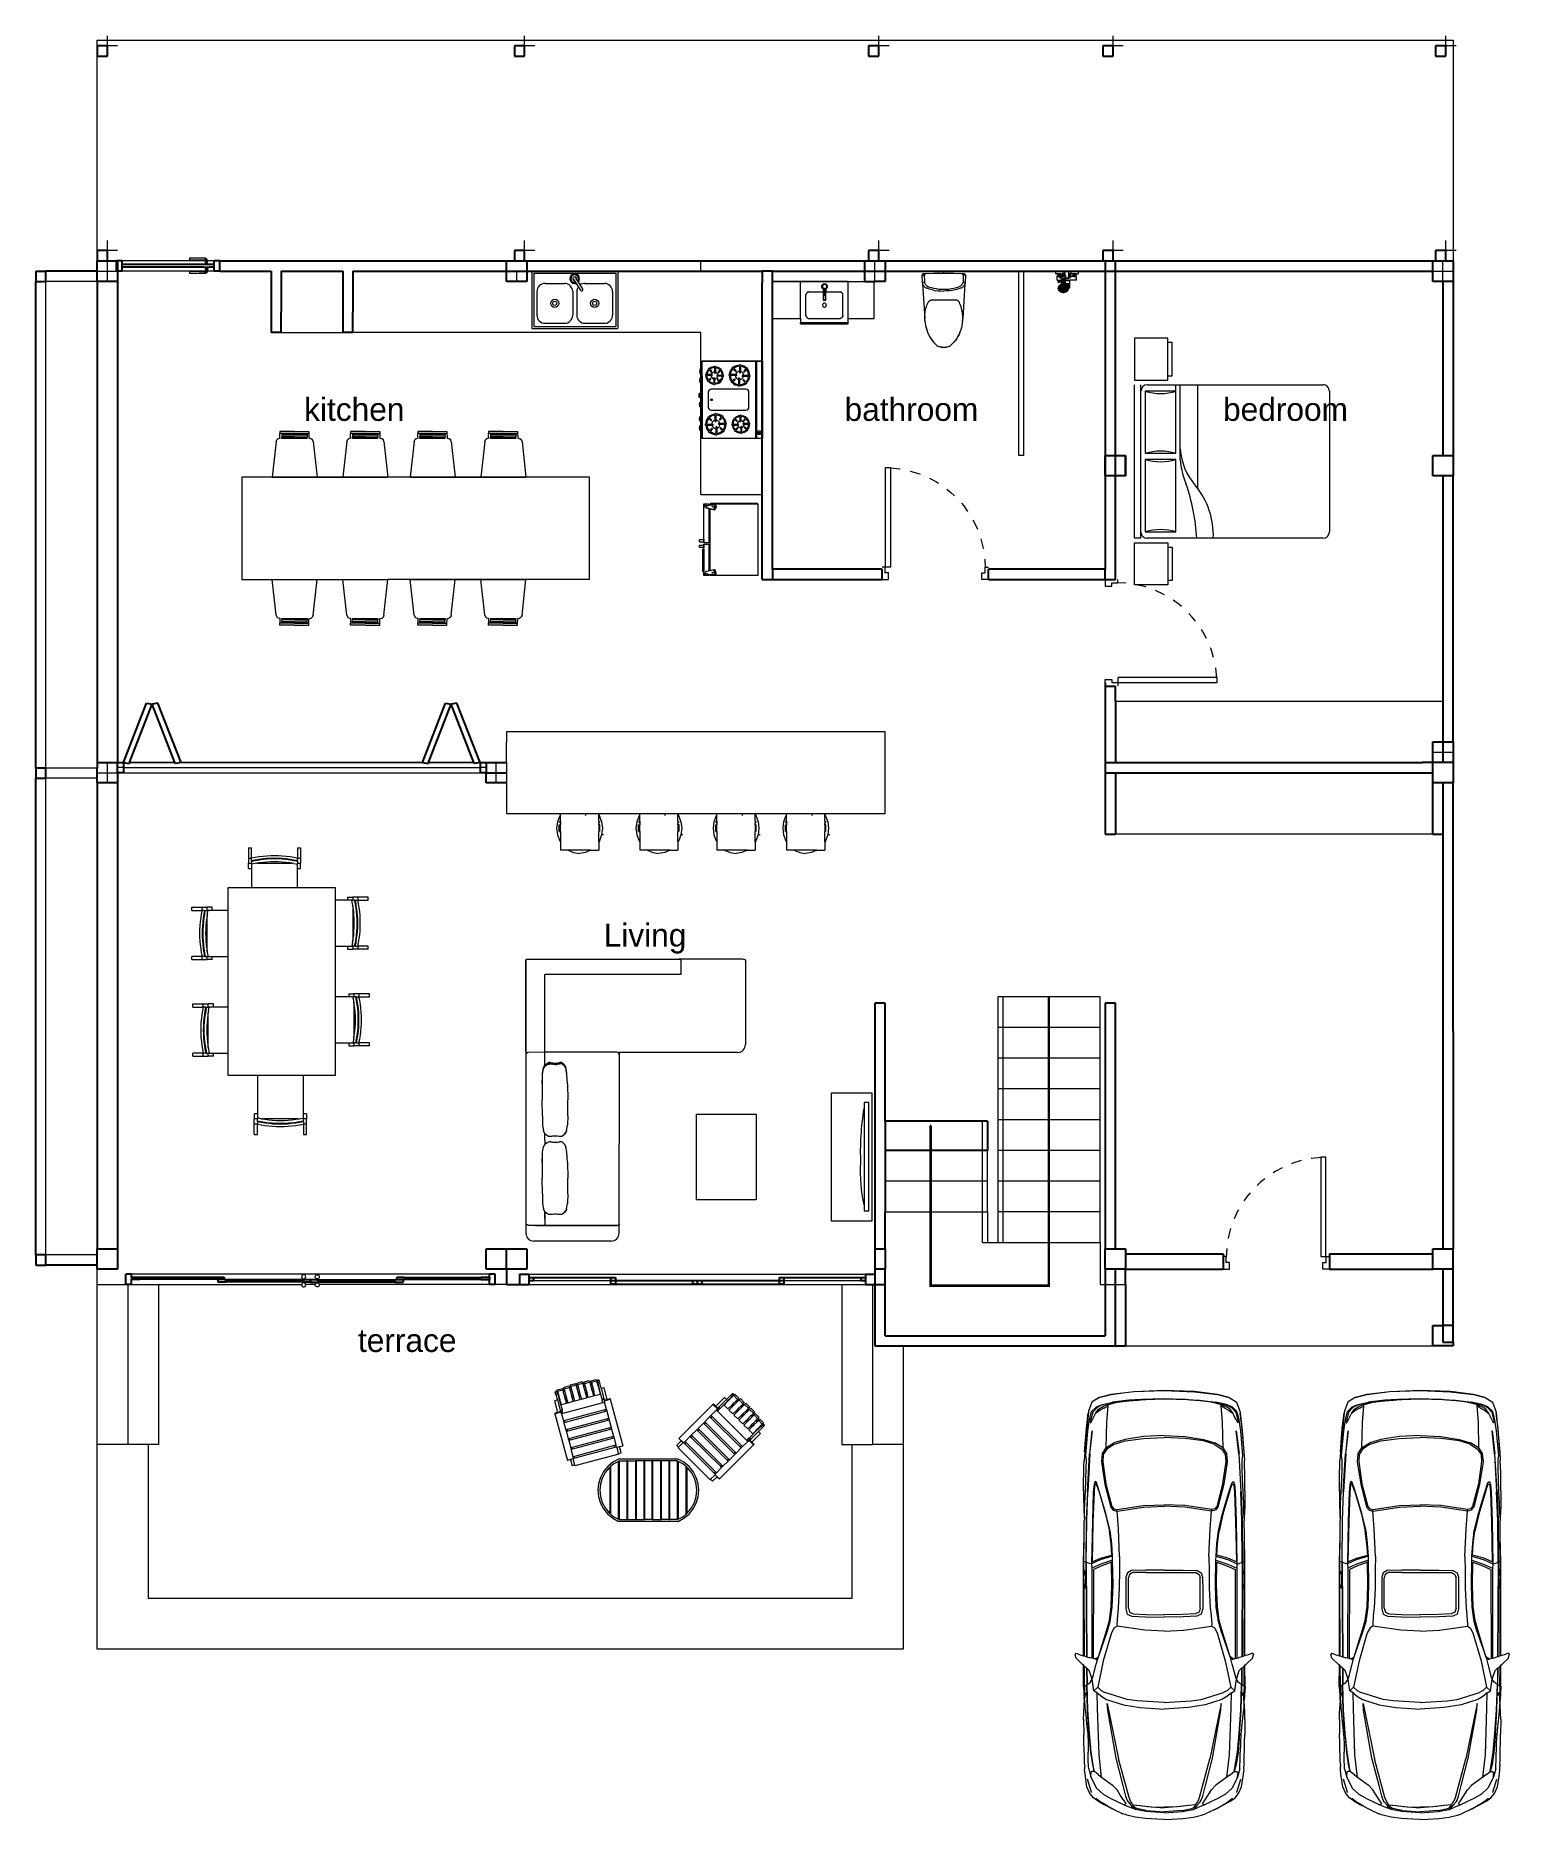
# Model space of a CAD drawing. Header units: metres. Extents: x 6.9 to 88.2, y -7.2 to 15.9.
# Drawn here: x 6.91 to 21.31, y -3.22 to 14.21 of the extents above; entities that cross this region are included whole.
import ezdxf
from ezdxf.enums import TextEntityAlignment as Align

# ---------------------------------------------------------------- set-up
doc = ezdxf.new("R2010")
doc.units = ezdxf.units.M
doc.linetypes.add('HIDDEN2', pattern=[0.1875, 0.125, -0.0625])
doc.layers.get('0').update_dxf_attribs({"lineweight": 9})
for name, color, linetype, lineweight in [('10-MUEBLES', 4, 'Continuous', 0), ('A-----NPP', 5, 'Continuous', 9), ('A-DOOR', 1, 'Continuous', 9), ('A-WALL', 7, 'Continuous', 35), ('CASCO', 86, 'Continuous', 5), ('inne_gulv', 252, 'Continuous', 15), ('MOBILIARIO', 4, 'Continuous', 9)]:
    doc.layers.add(name, color=color, linetype=linetype, lineweight=lineweight)
doc.layers.add('walls', color=6, linetype='Continuous')
doc.styles.add('COTA50', font='swissci.ttf', dxfattribs={"height": 0.09})

# ---------------------------------------------------------------- blocks, each defined once
blk = doc.blocks.new('come')
for p, q in [((-8.218, 0.383), (-8.188, 0.383)), ((-8.218, 0.383), (-8.218, 0.282)), ((-8.188, 0.282), (-8.188, 0.383)), ((-7.738, 0.383), (-7.708, 0.383)), ((-7.738, 0.383), (-7.738, 0.282)), ((-7.708, 0.383), (-7.708, 0.282)), ((-8.218, 0.282), (-8.218, 0.233)), ((-8.218, 0.282), (-8.188, 0.282)), ((-8.218, 0.183), (-8.218, 0.233)), ((-8.218, 0.233), (-8.188, 0.233)), ((-8.218, 0.183), (-8.188, 0.183)), ((-8.151, 0.289), (-8.188, 0.282)), ((-8.188, 0.257), (-8.188, 0.282)), ((-8.151, 0.265), (-8.188, 0.257)), ((-8.151, 0.258), (-8.188, 0.251)), ((-8.188, 0.257), (-8.188, 0.251)), ((-8.188, 0.251), (-8.188, 0.233)), ((-8.188, 0.223), (-8.188, 0.233)), ((-8.151, 0.23), (-8.188, 0.223)), ((-8.188, 0.223), (-8.188, 0.183)), ((-8.188, 0.183), (-8.188, -0.008)), ((-8.114, 0.296), (-8.151, 0.289)), ((-8.114, 0.271), (-8.151, 0.265)), ((-8.114, 0.267), (-8.151, 0.26)), ((-8.114, 0.264), (-8.151, 0.258)), ((-8.151, 0.26), (-8.151, 0.258)), ((-8.135, 0.233), (-8.151, 0.23)), ((-8.114, 0.236), (-8.135, 0.233)), ((-8.135, 0.233), (-7.791, 0.233)), ((-8.076, 0.3), (-8.114, 0.296)), ((-8.076, 0.276), (-8.114, 0.271)), ((-8.076, 0.271), (-8.114, 0.267)), ((-8.076, 0.269), (-8.114, 0.264)), ((-8.076, 0.241), (-8.114, 0.236)), ((-8.039, 0.304), (-8.076, 0.3)), ((-8.039, 0.279), (-8.076, 0.276)), ((-8.039, 0.275), (-8.076, 0.271)), ((-8.039, 0.273), (-8.076, 0.269)), ((-8.039, 0.245), (-8.076, 0.241)), ((-8.001, 0.306), (-8.039, 0.304)), ((-8.001, 0.281), (-8.039, 0.279)), ((-8.001, 0.277), (-8.039, 0.275)), ((-8.001, 0.275), (-8.039, 0.273)), ((-8.001, 0.247), (-8.039, 0.245)), ((-7.963, 0.307), (-8.001, 0.306)), ((-7.963, 0.282), (-8.001, 0.281)), ((-7.963, 0.278), (-8.001, 0.277)), ((-7.963, 0.275), (-8.001, 0.275)), ((-7.963, 0.247), (-8.001, 0.247)), ((-7.925, 0.306), (-7.963, 0.307)), ((-7.925, 0.281), (-7.963, 0.282)), ((-7.925, 0.277), (-7.963, 0.278)), ((-7.925, 0.275), (-7.963, 0.275)), ((-7.925, 0.247), (-7.963, 0.247)), ((-7.888, 0.304), (-7.925, 0.306)), ((-7.888, 0.279), (-7.925, 0.281)), ((-7.888, 0.275), (-7.925, 0.277)), ((-7.888, 0.273), (-7.925, 0.275)), ((-7.888, 0.245), (-7.925, 0.247)), ((-7.85, 0.3), (-7.888, 0.304)), ((-7.85, 0.276), (-7.888, 0.279)), ((-7.85, 0.271), (-7.888, 0.275)), ((-7.85, 0.269), (-7.888, 0.273)), ((-7.85, 0.241), (-7.888, 0.245)), ((-7.812, 0.296), (-7.85, 0.3)), ((-7.812, 0.271), (-7.85, 0.276)), ((-7.812, 0.267), (-7.85, 0.271)), ((-7.812, 0.264), (-7.85, 0.269)), ((-7.812, 0.236), (-7.85, 0.241)), ((-7.775, 0.289), (-7.812, 0.296)), ((-7.775, 0.265), (-7.812, 0.271)), ((-7.775, 0.26), (-7.812, 0.267)), ((-7.775, 0.258), (-7.812, 0.264)), ((-7.791, 0.233), (-7.812, 0.236)), ((-7.775, 0.23), (-7.791, 0.233)), ((-7.738, 0.282), (-7.775, 0.289)), ((-7.738, 0.257), (-7.775, 0.265)), ((-7.766, 0.259), (-7.775, 0.26)), ((-7.766, 0.256), (-7.775, 0.258)), ((-7.775, 0.23), (-7.738, 0.223)), ((-7.766, 0.259), (-7.766, 0.256)), ((-7.738, 0.251), (-7.766, 0.256)), ((-7.738, 0.282), (-7.708, 0.282)), ((-7.738, 0.257), (-7.738, 0.282)), ((-7.738, 0.257), (-7.738, 0.251)), ((-7.738, 0.251), (-7.738, 0.233)), ((-7.738, 0.233), (-7.708, 0.233)), ((-7.738, 0.223), (-7.738, 0.233)), ((-7.738, 0.183), (-7.738, 0.223)), ((-7.738, 0.183), (-7.708, 0.183)), ((-7.738, -0.008), (-7.738, 0.183)), ((-7.708, 0.282), (-7.708, 0.233)), ((-7.708, 0.183), (-7.708, 0.233)), ((-8.188, -0.008), (-8.419, -0.008)), ((-8.419, -0.008), (-8.419, -0.227)), ((-7.738, -0.008), (-8.188, -0.008)), ((-7.369, -0.008), (-7.738, -0.008)), ((-7.369, -0.127), (-7.369, -0.008)), ((-7.249, -0.127), (-7.369, -0.127)), ((-7.369, -0.577), (-7.369, -0.127)), ((-7.249, -0.097), (-7.199, -0.097)), ((-7.249, -0.097), (-7.249, -0.127)), ((-7.209, -0.127), (-7.249, -0.127)), ((-7.201, -0.164), (-7.209, -0.127)), ((-7.209, -0.127), (-7.199, -0.127)), ((-7.199, -0.18), (-7.201, -0.164)), ((-7.15, -0.097), (-7.199, -0.097)), ((-7.199, -0.097), (-7.199, -0.127)), ((-7.181, -0.127), (-7.199, -0.127)), ((-7.173, -0.164), (-7.181, -0.127)), ((-7.174, -0.127), (-7.181, -0.127)), ((-7.167, -0.164), (-7.174, -0.127)), ((-7.174, -0.127), (-7.15, -0.127)), ((-7.171, -0.164), (-7.173, -0.164)), ((-7.167, -0.201), (-7.173, -0.164)), ((-7.165, -0.201), (-7.171, -0.164)), ((-7.161, -0.201), (-7.167, -0.164)), ((-7.15, -0.097), (-7.15, -0.127)), ((-7.049, -0.097), (-7.15, -0.097)), ((-7.142, -0.164), (-7.15, -0.127)), ((-7.15, -0.127), (-7.049, -0.127)), ((-7.136, -0.201), (-7.142, -0.164)), ((-7.049, -0.127), (-7.049, -0.097)), ((-8.772, -0.227), (-8.772, -0.197)), ((-8.772, -0.197), (-8.671, -0.197)), ((-8.772, -0.227), (-8.671, -0.227)), ((-8.69, -0.339), (-8.693, -0.377)), ((-8.685, -0.301), (-8.69, -0.339)), ((-8.679, -0.264), (-8.685, -0.301)), ((-8.671, -0.227), (-8.679, -0.264)), ((-8.671, -0.227), (-8.671, -0.197)), ((-8.671, -0.197), (-8.622, -0.197)), ((-8.646, -0.227), (-8.671, -0.227)), ((-8.665, -0.339), (-8.668, -0.377)), ((-8.66, -0.301), (-8.665, -0.339)), ((-8.661, -0.339), (-8.664, -0.377)), ((-8.659, -0.339), (-8.662, -0.377)), ((-8.656, -0.301), (-8.661, -0.339)), ((-8.654, -0.264), (-8.66, -0.301)), ((-8.654, -0.301), (-8.659, -0.339)), ((-8.65, -0.264), (-8.656, -0.301)), ((-8.646, -0.227), (-8.654, -0.264)), ((-8.648, -0.264), (-8.654, -0.301)), ((-8.648, -0.255), (-8.65, -0.264)), ((-8.648, -0.255), (-8.646, -0.255)), ((-8.646, -0.255), (-8.648, -0.264)), ((-8.646, -0.227), (-8.64, -0.227)), ((-8.64, -0.227), (-8.646, -0.255)), ((-8.64, -0.227), (-8.622, -0.227)), ((-8.631, -0.339), (-8.634, -0.377)), ((-8.626, -0.301), (-8.631, -0.339)), ((-8.622, -0.28), (-8.626, -0.301)), ((-8.572, -0.197), (-8.622, -0.197)), ((-8.622, -0.227), (-8.622, -0.197)), ((-8.612, -0.227), (-8.622, -0.227)), ((-8.62, -0.264), (-8.622, -0.28)), ((-8.622, -0.624), (-8.622, -0.28)), ((-8.62, -0.264), (-8.612, -0.227)), ((-8.572, -0.227), (-8.612, -0.227)), ((-8.572, -0.227), (-8.572, -0.197)), ((-8.419, -0.227), (-8.572, -0.227)), ((-8.419, -0.227), (-8.419, -0.677)), ((-7.199, -0.18), (-7.199, -0.524)), ((-7.195, -0.201), (-7.199, -0.18)), ((-7.19, -0.239), (-7.195, -0.201)), ((-7.187, -0.277), (-7.19, -0.239)), ((-7.185, -0.314), (-7.187, -0.277)), ((-7.184, -0.352), (-7.185, -0.314)), ((-7.162, -0.239), (-7.167, -0.201)), ((-7.16, -0.239), (-7.165, -0.201)), ((-7.159, -0.277), (-7.162, -0.239)), ((-7.156, -0.239), (-7.161, -0.201)), ((-7.157, -0.277), (-7.16, -0.239)), ((-7.157, -0.314), (-7.159, -0.277)), ((-7.155, -0.314), (-7.157, -0.277)), ((-7.156, -0.352), (-7.157, -0.314)), ((-7.152, -0.277), (-7.156, -0.239)), ((-7.154, -0.352), (-7.155, -0.314)), ((-7.15, -0.314), (-7.152, -0.277)), ((-7.15, -0.352), (-7.15, -0.314)), ((-7.131, -0.239), (-7.136, -0.201)), ((-7.128, -0.277), (-7.131, -0.239)), ((-7.126, -0.314), (-7.128, -0.277)), ((-7.125, -0.352), (-7.126, -0.314)), ((-8.695, -0.414), (-8.696, -0.452)), ((-8.696, -0.452), (-8.695, -0.49)), ((-8.693, -0.377), (-8.695, -0.414)), ((-8.695, -0.49), (-8.693, -0.528)), ((-8.668, -0.377), (-8.671, -0.414)), ((-8.671, -0.414), (-8.671, -0.452)), ((-8.671, -0.452), (-8.671, -0.49)), ((-8.671, -0.49), (-8.668, -0.528)), ((-8.666, -0.414), (-8.667, -0.452)), ((-8.667, -0.452), (-8.666, -0.49)), ((-8.664, -0.377), (-8.666, -0.414)), ((-8.666, -0.49), (-8.664, -0.528)), ((-8.664, -0.414), (-8.665, -0.452)), ((-8.665, -0.452), (-8.664, -0.49)), ((-8.662, -0.377), (-8.664, -0.414)), ((-8.664, -0.49), (-8.662, -0.528)), ((-8.636, -0.414), (-8.637, -0.452)), ((-8.637, -0.452), (-8.636, -0.49)), ((-8.634, -0.377), (-8.636, -0.414)), ((-8.636, -0.49), (-8.634, -0.528)), ((-7.199, -0.524), (-7.195, -0.503)), ((-7.195, -0.503), (-7.19, -0.465)), ((-7.19, -0.465), (-7.187, -0.428)), ((-7.187, -0.428), (-7.185, -0.39)), ((-7.185, -0.39), (-7.184, -0.352)), ((-7.173, -0.54), (-7.167, -0.503)), ((-7.171, -0.54), (-7.165, -0.503)), ((-7.167, -0.503), (-7.162, -0.465)), ((-7.167, -0.54), (-7.161, -0.503)), ((-7.165, -0.503), (-7.16, -0.465)), ((-7.162, -0.465), (-7.159, -0.428)), ((-7.161, -0.503), (-7.156, -0.465)), ((-7.16, -0.465), (-7.157, -0.428)), ((-7.159, -0.428), (-7.157, -0.39)), ((-7.157, -0.39), (-7.156, -0.352)), ((-7.157, -0.428), (-7.155, -0.39)), ((-7.156, -0.465), (-7.152, -0.428)), ((-7.155, -0.39), (-7.154, -0.352)), ((-7.152, -0.428), (-7.15, -0.39)), ((-7.15, -0.39), (-7.15, -0.352)), ((-7.142, -0.54), (-7.136, -0.503)), ((-7.136, -0.503), (-7.131, -0.465)), ((-7.131, -0.465), (-7.128, -0.428)), ((-7.128, -0.428), (-7.126, -0.39)), ((-7.126, -0.39), (-7.125, -0.352)), ((-8.772, -0.707), (-8.772, -0.677)), ((-8.671, -0.677), (-8.772, -0.677)), ((-8.693, -0.528), (-8.69, -0.565)), ((-8.69, -0.565), (-8.685, -0.603)), ((-8.685, -0.603), (-8.679, -0.64)), ((-8.679, -0.64), (-8.671, -0.677)), ((-8.671, -0.707), (-8.671, -0.677)), ((-8.646, -0.677), (-8.671, -0.677)), ((-8.668, -0.528), (-8.665, -0.565)), ((-8.665, -0.565), (-8.66, -0.603)), ((-8.664, -0.528), (-8.661, -0.565)), ((-8.662, -0.528), (-8.659, -0.565)), ((-8.661, -0.565), (-8.656, -0.603)), ((-8.66, -0.603), (-8.654, -0.64)), ((-8.659, -0.565), (-8.654, -0.603)), ((-8.656, -0.603), (-8.65, -0.64)), ((-8.654, -0.603), (-8.648, -0.64)), ((-8.654, -0.64), (-8.646, -0.677)), ((-8.65, -0.64), (-8.648, -0.64)), ((-8.648, -0.64), (-8.64, -0.677)), ((-8.646, -0.677), (-8.64, -0.677)), ((-8.64, -0.677), (-8.622, -0.677)), ((-8.634, -0.528), (-8.631, -0.565)), ((-8.631, -0.565), (-8.626, -0.603)), ((-8.626, -0.603), (-8.622, -0.624)), ((-8.622, -0.624), (-8.62, -0.64)), ((-8.622, -0.707), (-8.622, -0.677)), ((-8.612, -0.677), (-8.622, -0.677)), ((-8.62, -0.64), (-8.612, -0.677)), ((-8.612, -0.677), (-8.572, -0.677)), ((-8.572, -0.707), (-8.572, -0.677)), ((-8.572, -0.677), (-8.419, -0.677)), ((-8.419, -0.677), (-8.419, -1.171)), ((-7.369, -0.577), (-7.249, -0.577)), ((-7.369, -1.071), (-7.369, -0.577)), ((-7.249, -0.577), (-7.249, -0.607)), ((-7.249, -0.577), (-7.209, -0.577)), ((-7.249, -0.607), (-7.199, -0.607)), ((-7.201, -0.54), (-7.209, -0.577)), ((-7.209, -0.577), (-7.199, -0.577)), ((-7.201, -0.54), (-7.199, -0.524)), ((-7.199, -0.577), (-7.199, -0.607)), ((-7.181, -0.577), (-7.199, -0.577)), ((-7.15, -0.607), (-7.199, -0.607)), ((-7.181, -0.577), (-7.175, -0.55)), ((-7.174, -0.577), (-7.181, -0.577)), ((-7.175, -0.55), (-7.173, -0.54)), ((-7.173, -0.55), (-7.175, -0.55)), ((-7.174, -0.577), (-7.167, -0.54)), ((-7.174, -0.577), (-7.15, -0.577)), ((-7.173, -0.55), (-7.171, -0.54)), ((-7.15, -0.577), (-7.142, -0.54)), ((-7.049, -0.577), (-7.15, -0.577)), ((-7.15, -0.577), (-7.15, -0.607)), ((-7.049, -0.607), (-7.15, -0.607)), ((-7.049, -0.607), (-7.049, -0.577)), ((-8.772, -0.707), (-8.671, -0.707)), ((-8.671, -0.707), (-8.622, -0.707)), ((-8.572, -0.707), (-8.622, -0.707)), ((-7.237, -1.041), (-7.187, -1.041)), ((-7.237, -1.041), (-7.237, -1.071)), ((-7.138, -1.041), (-7.187, -1.041)), ((-7.187, -1.041), (-7.187, -1.071)), ((-7.138, -1.041), (-7.138, -1.071)), ((-7.037, -1.041), (-7.138, -1.041)), ((-7.037, -1.071), (-7.037, -1.041)), ((-8.761, -1.171), (-8.761, -1.141)), ((-8.761, -1.141), (-8.66, -1.141)), ((-8.761, -1.171), (-8.66, -1.171)), ((-8.667, -1.208), (-8.673, -1.245)), ((-8.66, -1.171), (-8.667, -1.208)), ((-8.66, -1.171), (-8.66, -1.141)), ((-8.66, -1.141), (-8.611, -1.141)), ((-8.635, -1.171), (-8.66, -1.171)), ((-8.643, -1.208), (-8.649, -1.245)), ((-8.638, -1.208), (-8.645, -1.245)), ((-8.635, -1.171), (-8.643, -1.208)), ((-8.636, -1.208), (-8.642, -1.245)), ((-8.636, -1.198), (-8.638, -1.208)), ((-8.636, -1.198), (-8.634, -1.198)), ((-8.634, -1.198), (-8.636, -1.208)), ((-8.635, -1.171), (-8.629, -1.171)), ((-8.629, -1.171), (-8.634, -1.198)), ((-8.629, -1.171), (-8.611, -1.171)), ((-8.561, -1.141), (-8.611, -1.141)), ((-8.611, -1.171), (-8.611, -1.141)), ((-8.601, -1.171), (-8.611, -1.171)), ((-8.608, -1.208), (-8.611, -1.224)), ((-8.608, -1.208), (-8.601, -1.171)), ((-8.561, -1.171), (-8.601, -1.171)), ((-8.561, -1.171), (-8.561, -1.141)), ((-8.419, -1.171), (-8.561, -1.171)), ((-8.419, -1.171), (-8.419, -1.621)), ((-7.237, -1.071), (-7.369, -1.071)), ((-7.369, -1.521), (-7.369, -1.071)), ((-7.197, -1.071), (-7.237, -1.071)), ((-7.19, -1.108), (-7.197, -1.071)), ((-7.197, -1.071), (-7.187, -1.071)), ((-7.187, -1.124), (-7.19, -1.108)), ((-7.169, -1.071), (-7.187, -1.071)), ((-7.187, -1.124), (-7.187, -1.468)), ((-7.184, -1.145), (-7.187, -1.124)), ((-7.179, -1.183), (-7.184, -1.145)), ((-7.175, -1.22), (-7.179, -1.183)), ((-7.162, -1.108), (-7.169, -1.071)), ((-7.163, -1.071), (-7.169, -1.071)), ((-7.155, -1.108), (-7.163, -1.071)), ((-7.163, -1.071), (-7.138, -1.071)), ((-7.16, -1.108), (-7.162, -1.108)), ((-7.156, -1.145), (-7.162, -1.108)), ((-7.153, -1.145), (-7.16, -1.108)), ((-7.151, -1.183), (-7.156, -1.145)), ((-7.149, -1.145), (-7.155, -1.108)), ((-7.149, -1.183), (-7.153, -1.145)), ((-7.147, -1.22), (-7.151, -1.183)), ((-7.144, -1.183), (-7.149, -1.145)), ((-7.145, -1.22), (-7.149, -1.183)), ((-7.141, -1.22), (-7.144, -1.183)), ((-7.131, -1.108), (-7.138, -1.071)), ((-7.138, -1.071), (-7.037, -1.071)), ((-7.124, -1.145), (-7.131, -1.108)), ((-7.12, -1.183), (-7.124, -1.145)), ((-7.116, -1.22), (-7.12, -1.183)), ((-8.684, -1.358), (-8.685, -1.396)), ((-8.682, -1.32), (-8.684, -1.358)), ((-8.678, -1.283), (-8.682, -1.32)), ((-8.673, -1.245), (-8.678, -1.283)), ((-8.659, -1.358), (-8.66, -1.396)), ((-8.657, -1.32), (-8.659, -1.358)), ((-8.654, -1.283), (-8.657, -1.32)), ((-8.655, -1.358), (-8.656, -1.396)), ((-8.653, -1.32), (-8.655, -1.358)), ((-8.649, -1.245), (-8.654, -1.283)), ((-8.649, -1.283), (-8.653, -1.32)), ((-8.651, -1.32), (-8.653, -1.358)), ((-8.653, -1.358), (-8.653, -1.396)), ((-8.647, -1.283), (-8.651, -1.32)), ((-8.645, -1.245), (-8.649, -1.283)), ((-8.642, -1.245), (-8.647, -1.283)), ((-8.623, -1.32), (-8.625, -1.358)), ((-8.625, -1.358), (-8.625, -1.396)), ((-8.619, -1.283), (-8.623, -1.32)), ((-8.614, -1.245), (-8.619, -1.283)), ((-8.611, -1.224), (-8.614, -1.245)), ((-8.611, -1.568), (-8.611, -1.224)), ((-7.179, -1.409), (-7.175, -1.371)), ((-7.173, -1.258), (-7.175, -1.22)), ((-7.175, -1.371), (-7.173, -1.334)), ((-7.173, -1.296), (-7.173, -1.258)), ((-7.173, -1.334), (-7.173, -1.296)), ((-7.151, -1.409), (-7.147, -1.371)), ((-7.149, -1.409), (-7.145, -1.371)), ((-7.145, -1.258), (-7.147, -1.22)), ((-7.147, -1.371), (-7.145, -1.334)), ((-7.143, -1.258), (-7.145, -1.22)), ((-7.145, -1.296), (-7.145, -1.258)), ((-7.145, -1.334), (-7.145, -1.296)), ((-7.145, -1.371), (-7.143, -1.334)), ((-7.144, -1.409), (-7.141, -1.371)), ((-7.142, -1.296), (-7.143, -1.258)), ((-7.143, -1.334), (-7.142, -1.296)), ((-7.139, -1.258), (-7.141, -1.22)), ((-7.141, -1.371), (-7.139, -1.334)), ((-7.138, -1.296), (-7.139, -1.258)), ((-7.139, -1.334), (-7.138, -1.296)), ((-7.12, -1.409), (-7.116, -1.371)), ((-7.114, -1.258), (-7.116, -1.22)), ((-7.116, -1.371), (-7.114, -1.334)), ((-7.113, -1.296), (-7.114, -1.258)), ((-7.114, -1.334), (-7.113, -1.296)), ((-8.685, -1.396), (-8.684, -1.434)), ((-8.684, -1.434), (-8.682, -1.471)), ((-8.682, -1.471), (-8.678, -1.509)), ((-8.678, -1.509), (-8.673, -1.546)), ((-8.673, -1.546), (-8.667, -1.584)), ((-8.66, -1.396), (-8.659, -1.434)), ((-8.659, -1.434), (-8.657, -1.471)), ((-8.657, -1.471), (-8.654, -1.509)), ((-8.656, -1.396), (-8.655, -1.434)), ((-8.655, -1.434), (-8.653, -1.471)), ((-8.654, -1.509), (-8.649, -1.546)), ((-8.653, -1.396), (-8.653, -1.434)), ((-8.653, -1.434), (-8.651, -1.471)), ((-8.653, -1.471), (-8.649, -1.509)), ((-8.651, -1.471), (-8.647, -1.509)), ((-8.649, -1.509), (-8.645, -1.546)), ((-8.649, -1.546), (-8.643, -1.584)), ((-8.647, -1.509), (-8.642, -1.546)), ((-8.645, -1.546), (-8.638, -1.584)), ((-8.642, -1.546), (-8.636, -1.584)), ((-8.625, -1.396), (-8.625, -1.434)), ((-8.625, -1.434), (-8.623, -1.471)), ((-8.623, -1.471), (-8.619, -1.509)), ((-8.619, -1.509), (-8.614, -1.546)), ((-8.614, -1.546), (-8.611, -1.568)), ((-8.611, -1.568), (-8.608, -1.584)), ((-7.369, -1.521), (-7.237, -1.521)), ((-7.369, -1.838), (-7.369, -1.521)), ((-7.237, -1.521), (-7.237, -1.551)), ((-7.237, -1.521), (-7.197, -1.521)), ((-7.237, -1.551), (-7.187, -1.551)), ((-7.19, -1.484), (-7.197, -1.521)), ((-7.197, -1.521), (-7.187, -1.521)), ((-7.19, -1.484), (-7.187, -1.468)), ((-7.187, -1.468), (-7.184, -1.446)), ((-7.187, -1.521), (-7.187, -1.551)), ((-7.169, -1.521), (-7.187, -1.521)), ((-7.138, -1.551), (-7.187, -1.551)), ((-7.184, -1.446), (-7.179, -1.409)), ((-7.169, -1.521), (-7.164, -1.493)), ((-7.163, -1.521), (-7.169, -1.521)), ((-7.164, -1.493), (-7.162, -1.484)), ((-7.162, -1.493), (-7.164, -1.493)), ((-7.163, -1.521), (-7.155, -1.484)), ((-7.163, -1.521), (-7.138, -1.521)), ((-7.162, -1.484), (-7.156, -1.446)), ((-7.162, -1.493), (-7.16, -1.484)), ((-7.16, -1.484), (-7.153, -1.446)), ((-7.156, -1.446), (-7.151, -1.409)), ((-7.155, -1.484), (-7.149, -1.446)), ((-7.153, -1.446), (-7.149, -1.409)), ((-7.149, -1.446), (-7.144, -1.409)), ((-7.138, -1.521), (-7.131, -1.484)), ((-7.037, -1.521), (-7.138, -1.521)), ((-7.138, -1.521), (-7.138, -1.551)), ((-7.037, -1.551), (-7.138, -1.551)), ((-7.131, -1.484), (-7.124, -1.446)), ((-7.124, -1.446), (-7.12, -1.409)), ((-7.037, -1.551), (-7.037, -1.521)), ((-8.761, -1.651), (-8.761, -1.621)), ((-8.66, -1.621), (-8.761, -1.621)), ((-8.761, -1.651), (-8.66, -1.651)), ((-8.667, -1.584), (-8.66, -1.621)), ((-8.66, -1.651), (-8.66, -1.621)), ((-8.635, -1.621), (-8.66, -1.621)), ((-8.66, -1.651), (-8.611, -1.651)), ((-8.643, -1.584), (-8.635, -1.621)), ((-8.638, -1.584), (-8.636, -1.584)), ((-8.636, -1.584), (-8.629, -1.621)), ((-8.635, -1.621), (-8.629, -1.621)), ((-8.629, -1.621), (-8.611, -1.621)), ((-8.611, -1.651), (-8.611, -1.621)), ((-8.601, -1.621), (-8.611, -1.621)), ((-8.561, -1.651), (-8.611, -1.651)), ((-8.608, -1.584), (-8.601, -1.621)), ((-8.601, -1.621), (-8.561, -1.621)), ((-8.561, -1.651), (-8.561, -1.621)), ((-8.561, -1.621), (-8.419, -1.621)), ((-8.419, -1.621), (-8.419, -1.838)), ((-8.419, -1.838), (-8.131, -1.838)), ((-8.131, -1.838), (-8.131, -2.215)), ((-8.131, -1.838), (-7.681, -1.838)), ((-7.681, -2.215), (-7.681, -1.838)), ((-7.681, -1.838), (-7.369, -1.838)), ((-8.161, -2.215), (-8.161, -2.265)), ((-8.131, -2.215), (-8.161, -2.215)), ((-8.161, -2.314), (-8.161, -2.265)), ((-8.131, -2.265), (-8.161, -2.265)), ((-8.131, -2.215), (-8.131, -2.254)), ((-8.131, -2.254), (-8.131, -2.265)), ((-8.094, -2.262), (-8.131, -2.254)), ((-8.131, -2.282), (-8.131, -2.265)), ((-8.094, -2.262), (-8.078, -2.265)), ((-7.734, -2.265), (-8.078, -2.265)), ((-8.078, -2.265), (-8.057, -2.268)), ((-7.755, -2.268), (-7.734, -2.265)), ((-7.734, -2.265), (-7.718, -2.262)), ((-7.718, -2.262), (-7.681, -2.254)), ((-7.651, -2.215), (-7.681, -2.215)), ((-7.681, -2.254), (-7.681, -2.215)), ((-7.681, -2.254), (-7.681, -2.265)), ((-7.651, -2.265), (-7.681, -2.265)), ((-7.681, -2.282), (-7.681, -2.265)), ((-7.651, -2.215), (-7.651, -2.265)), ((-7.651, -2.314), (-7.651, -2.265)), ((-8.131, -2.314), (-8.161, -2.314)), ((-8.161, -2.415), (-8.161, -2.314)), ((-8.161, -2.415), (-8.131, -2.415)), ((-8.131, -2.289), (-8.131, -2.282)), ((-8.131, -2.282), (-8.104, -2.288)), ((-8.131, -2.289), (-8.131, -2.314)), ((-8.131, -2.289), (-8.094, -2.296)), ((-8.131, -2.415), (-8.131, -2.314)), ((-8.131, -2.314), (-8.094, -2.321)), ((-8.104, -2.29), (-8.104, -2.288)), ((-8.104, -2.288), (-8.094, -2.29)), ((-8.104, -2.29), (-8.094, -2.292)), ((-8.094, -2.29), (-8.057, -2.296)), ((-8.094, -2.292), (-8.057, -2.298)), ((-8.094, -2.296), (-8.057, -2.303)), ((-8.094, -2.321), (-8.057, -2.327)), ((-8.057, -2.268), (-8.019, -2.273)), ((-8.057, -2.296), (-8.019, -2.301)), ((-8.057, -2.298), (-8.019, -2.303)), ((-8.057, -2.303), (-8.019, -2.307)), ((-8.057, -2.327), (-8.019, -2.332)), ((-8.019, -2.273), (-7.982, -2.276)), ((-8.019, -2.301), (-7.982, -2.304)), ((-8.019, -2.303), (-7.982, -2.307)), ((-8.019, -2.307), (-7.982, -2.311)), ((-8.019, -2.332), (-7.982, -2.336)), ((-7.982, -2.276), (-7.944, -2.279)), ((-7.982, -2.304), (-7.944, -2.307)), ((-7.982, -2.307), (-7.944, -2.309)), ((-7.982, -2.311), (-7.944, -2.313)), ((-7.982, -2.336), (-7.944, -2.338)), ((-7.944, -2.279), (-7.906, -2.279)), ((-7.944, -2.307), (-7.906, -2.307)), ((-7.944, -2.309), (-7.906, -2.309)), ((-7.944, -2.313), (-7.906, -2.314)), ((-7.944, -2.338), (-7.906, -2.338)), ((-7.906, -2.279), (-7.868, -2.279)), ((-7.906, -2.307), (-7.868, -2.307)), ((-7.906, -2.309), (-7.868, -2.309)), ((-7.906, -2.314), (-7.868, -2.313)), ((-7.906, -2.338), (-7.868, -2.338)), ((-7.868, -2.279), (-7.831, -2.276)), ((-7.868, -2.307), (-7.831, -2.304)), ((-7.868, -2.309), (-7.831, -2.307)), ((-7.868, -2.313), (-7.831, -2.311)), ((-7.868, -2.338), (-7.831, -2.336)), ((-7.831, -2.276), (-7.793, -2.273)), ((-7.831, -2.304), (-7.793, -2.301)), ((-7.831, -2.307), (-7.793, -2.303)), ((-7.831, -2.311), (-7.793, -2.307)), ((-7.831, -2.336), (-7.793, -2.332)), ((-7.793, -2.273), (-7.755, -2.268)), ((-7.793, -2.301), (-7.755, -2.296)), ((-7.793, -2.303), (-7.755, -2.298)), ((-7.793, -2.307), (-7.755, -2.303)), ((-7.793, -2.332), (-7.755, -2.327)), ((-7.755, -2.296), (-7.718, -2.29)), ((-7.755, -2.298), (-7.718, -2.292)), ((-7.755, -2.303), (-7.718, -2.296)), ((-7.755, -2.327), (-7.718, -2.321)), ((-7.718, -2.29), (-7.681, -2.282)), ((-7.718, -2.296), (-7.681, -2.289)), ((-7.718, -2.292), (-7.718, -2.29)), ((-7.718, -2.321), (-7.681, -2.314)), ((-7.681, -2.289), (-7.681, -2.282)), ((-7.681, -2.289), (-7.681, -2.314)), ((-7.651, -2.314), (-7.681, -2.314)), ((-7.681, -2.314), (-7.681, -2.415)), ((-7.681, -2.415), (-7.651, -2.415)), ((-7.651, -2.415), (-7.651, -2.314))]:
    blk.add_line(p, q)
blk = doc.blocks.new('outchairs')
for p, q in [((-5.138, -4.887), (-5.087, -4.873)), ((-5.087, -4.873), (-5.082, -4.89)), ((-5.074, -4.863), (-5.022, -4.849)), ((-5.069, -4.88), (-5.074, -4.863)), ((-5.018, -4.866), (-5.069, -4.88)), ((-5.022, -4.849), (-5.018, -4.866)), ((-5.018, -4.866), (-5.016, -4.872)), ((-5.001, -4.868), (-5.016, -4.872)), ((-5.016, -4.872), (-5.011, -4.889)), ((-5.007, -4.845), (-4.956, -4.831)), ((-5.003, -4.862), (-5.007, -4.845)), ((-4.951, -4.848), (-5.003, -4.862)), ((-5.003, -4.862), (-5.001, -4.868)), ((-5.001, -4.868), (-4.997, -4.885)), ((-4.956, -4.831), (-4.951, -4.848)), ((-4.951, -4.848), (-4.95, -4.854)), ((-4.935, -4.85), (-4.95, -4.854)), ((-4.95, -4.854), (-4.945, -4.871)), ((-4.931, -4.867), (-4.945, -4.871)), ((-4.945, -4.871), (-4.943, -4.88)), ((-4.928, -4.876), (-4.943, -4.88)), ((-4.939, -4.834), (-4.888, -4.82)), ((-4.935, -4.85), (-4.939, -4.834)), ((-4.883, -4.837), (-4.935, -4.851)), ((-4.935, -4.851), (-4.935, -4.85)), ((-4.935, -4.851), (-4.931, -4.867)), ((-4.931, -4.867), (-4.928, -4.876)), ((-4.928, -4.876), (-4.917, -4.918)), ((-4.888, -4.82), (-4.883, -4.837)), ((-4.869, -4.833), (-4.883, -4.837)), ((-4.883, -4.837), (-4.883, -4.837)), ((-4.883, -4.837), (-4.879, -4.853)), ((-4.864, -4.849), (-4.879, -4.853)), ((-4.879, -4.853), (-4.877, -4.863)), ((-4.862, -4.859), (-4.877, -4.863)), ((-4.877, -4.863), (-4.865, -4.904)), ((-4.871, -4.823), (-4.82, -4.809)), ((-4.869, -4.833), (-4.871, -4.823)), ((-4.867, -4.839), (-4.869, -4.833)), ((-4.815, -4.825), (-4.867, -4.839)), ((-4.867, -4.839), (-4.864, -4.849)), ((-4.864, -4.849), (-4.862, -4.859)), ((-4.862, -4.859), (-4.851, -4.9)), ((-4.82, -4.809), (-4.817, -4.819)), ((-4.796, -4.813), (-4.817, -4.819)), ((-4.817, -4.819), (-4.815, -4.825)), ((-4.815, -4.825), (-4.813, -4.836)), ((-4.808, -4.834), (-4.813, -4.836)), ((-4.813, -4.836), (-4.81, -4.845)), ((-4.794, -4.82), (-4.81, -4.825)), ((-4.808, -4.834), (-4.81, -4.825)), ((-4.805, -4.843), (-4.81, -4.845)), ((-4.81, -4.845), (-4.799, -4.886)), ((-4.805, -4.843), (-4.808, -4.834)), ((-4.786, -4.841), (-4.805, -4.846)), ((-4.805, -4.846), (-4.805, -4.843)), ((-4.805, -4.846), (-4.794, -4.885)), ((-4.794, -4.82), (-4.796, -4.813)), ((-4.792, -4.82), (-4.794, -4.82)), ((-4.786, -4.841), (-4.792, -4.82)), ((-4.772, -4.895), (-4.786, -4.841)), ((-5.2, -5.01), (-5.226, -5.017)), ((-5.195, -5.132), (-5.226, -5.017)), ((-5.22, -4.935), (-5.217, -4.934)), ((-5.214, -4.956), (-5.22, -4.935)), ((-5.2, -4.921), (-5.219, -4.927)), ((-5.217, -4.934), (-5.219, -4.927)), ((-5.217, -4.934), (-5.202, -4.93)), ((-5.214, -4.956), (-5.196, -4.951)), ((-5.214, -4.956), (-5.2, -5.01)), ((-5.203, -4.911), (-5.151, -4.897)), ((-5.2, -4.921), (-5.203, -4.911)), ((-5.199, -4.939), (-5.202, -4.93)), ((-5.198, -4.928), (-5.2, -4.921)), ((-5.2, -5.01), (-5.173, -5.111)), ((-5.195, -4.938), (-5.199, -4.939)), ((-5.197, -4.948), (-5.199, -4.939)), ((-5.147, -4.914), (-5.198, -4.928)), ((-5.198, -4.928), (-5.195, -4.938)), ((-5.193, -4.947), (-5.197, -4.948)), ((-5.196, -4.951), (-5.197, -4.948)), ((-5.196, -4.951), (-5.186, -4.99)), ((-5.195, -4.938), (-5.193, -4.947)), ((-5.193, -4.947), (-5.182, -4.989)), ((-5.182, -4.989), (-5.186, -4.99)), ((-5.186, -4.99), (-5.181, -5.007)), ((-5.182, -4.989), (-5.177, -5.006)), ((-5.177, -5.006), (-5.181, -5.007)), ((-5.181, -5.007), (-5.179, -5.016)), ((-5.175, -5.015), (-5.179, -5.016)), ((-5.179, -5.016), (-5.154, -5.106)), ((-5.177, -5.006), (-5.175, -5.015)), ((-5.175, -5.015), (-5.164, -5.057)), ((-5.112, -5.044), (-5.164, -5.057)), ((-5.151, -4.897), (-5.148, -4.908)), ((-5.134, -4.904), (-5.148, -4.908)), ((-5.148, -4.908), (-5.147, -4.914)), ((-5.147, -4.914), (-5.144, -4.924)), ((-4.754, -5.037), (-5.145, -5.141)), ((-5.129, -4.92), (-5.144, -4.924)), ((-5.144, -4.924), (-5.142, -4.934)), ((-5.127, -4.93), (-5.142, -4.934)), ((-5.142, -4.934), (-5.13, -4.975)), ((-5.134, -4.904), (-5.138, -4.887)), ((-5.082, -4.89), (-5.134, -4.904)), ((-5.134, -4.904), (-5.134, -4.904)), ((-5.134, -4.904), (-5.129, -4.92)), ((-5.116, -4.971), (-5.13, -4.975)), ((-5.13, -4.975), (-5.126, -4.992)), ((-5.129, -4.92), (-5.127, -4.93)), ((-5.127, -4.93), (-5.116, -4.971)), ((-5.111, -4.988), (-5.126, -4.992)), ((-5.126, -4.992), (-5.123, -5.001)), ((-5.109, -4.997), (-5.123, -5.001)), ((-5.123, -5.001), (-5.112, -5.044)), ((-5.116, -4.971), (-5.111, -4.988)), ((-5.111, -4.988), (-5.109, -4.997)), ((-5.109, -4.997), (-5.097, -5.04)), ((-5.046, -5.026), (-5.097, -5.04)), ((-5.067, -4.886), (-5.082, -4.89)), ((-5.082, -4.89), (-5.082, -4.89)), ((-5.082, -4.89), (-5.078, -4.907)), ((-5.063, -4.903), (-5.078, -4.907)), ((-5.078, -4.907), (-5.075, -4.916)), ((-5.061, -4.912), (-5.075, -4.916)), ((-5.075, -4.916), (-5.064, -4.957)), ((-5.069, -4.88), (-5.067, -4.886)), ((-5.067, -4.886), (-5.063, -4.903)), ((-5.049, -4.953), (-5.064, -4.957)), ((-5.064, -4.957), (-5.06, -4.974)), ((-5.063, -4.903), (-5.061, -4.912)), ((-5.061, -4.912), (-5.049, -4.953)), ((-5.045, -4.97), (-5.06, -4.974)), ((-5.06, -4.974), (-5.057, -4.983)), ((-5.043, -4.979), (-5.057, -4.983)), ((-5.057, -4.983), (-5.046, -5.026)), ((-5.049, -4.953), (-5.045, -4.97)), ((-5.045, -4.97), (-5.043, -4.979)), ((-5.043, -4.979), (-5.031, -5.022)), ((-4.98, -5.008), (-5.031, -5.022)), ((-4.997, -4.885), (-5.011, -4.889)), ((-5.011, -4.889), (-5.009, -4.898)), ((-4.994, -4.894), (-5.009, -4.898)), ((-5.009, -4.898), (-4.998, -4.94)), ((-4.983, -4.936), (-4.998, -4.94)), ((-4.998, -4.94), (-4.993, -4.956)), ((-4.997, -4.885), (-4.994, -4.894)), ((-4.994, -4.894), (-4.983, -4.936)), ((-4.979, -4.952), (-4.993, -4.956)), ((-4.993, -4.956), (-4.991, -4.965)), ((-4.976, -4.961), (-4.991, -4.965)), ((-4.991, -4.965), (-4.98, -5.008)), ((-4.983, -4.936), (-4.979, -4.952)), ((-4.979, -4.952), (-4.976, -4.961)), ((-4.976, -4.961), (-4.965, -5.004)), ((-4.913, -4.99), (-4.965, -5.004)), ((-4.943, -4.88), (-4.932, -4.922)), ((-4.917, -4.918), (-4.932, -4.922)), ((-4.932, -4.922), (-4.927, -4.939)), ((-4.912, -4.935), (-4.927, -4.939)), ((-4.927, -4.939), (-4.925, -4.948)), ((-4.91, -4.944), (-4.925, -4.948)), ((-4.925, -4.948), (-4.913, -4.99)), ((-4.917, -4.918), (-4.912, -4.935)), ((-4.912, -4.935), (-4.91, -4.944)), ((-4.899, -4.986), (-4.91, -4.944)), ((-4.847, -4.973), (-4.899, -4.986)), ((-4.851, -4.9), (-4.865, -4.904)), ((-4.865, -4.904), (-4.861, -4.921)), ((-4.846, -4.917), (-4.861, -4.921)), ((-4.861, -4.921), (-4.858, -4.93)), ((-4.844, -4.926), (-4.858, -4.93)), ((-4.858, -4.93), (-4.847, -4.973)), ((-4.851, -4.9), (-4.846, -4.917)), ((-4.846, -4.917), (-4.844, -4.926)), ((-4.832, -4.969), (-4.844, -4.926)), ((-4.781, -4.955), (-4.832, -4.969)), ((-4.794, -4.885), (-4.799, -4.886)), ((-4.799, -4.886), (-4.795, -4.903)), ((-4.79, -4.902), (-4.795, -4.903)), ((-4.795, -4.903), (-4.792, -4.912)), ((-4.794, -4.885), (-4.79, -4.902)), ((-4.787, -4.911), (-4.792, -4.912)), ((-4.792, -4.912), (-4.781, -4.955)), ((-4.79, -4.902), (-4.787, -4.911)), ((-4.763, -5.002), (-4.787, -4.911)), ((-4.772, -4.895), (-4.746, -4.888)), ((-4.772, -4.895), (-4.745, -4.997)), ((-4.745, -4.997), (-4.763, -5.002)), ((-4.763, -5.002), (-4.761, -5.008)), ((-4.743, -5.003), (-4.761, -5.008)), ((-4.754, -5.037), (-4.761, -5.008)), ((-4.74, -5.033), (-4.754, -5.037)), ((-4.746, -4.888), (-4.715, -5.004)), ((-4.746, -5.012), (-4.741, -5.01)), ((-4.746, -5.012), (-4.744, -5.018)), ((-4.745, -4.997), (-4.743, -5.003)), ((-4.744, -5.018), (-4.683, -5.002)), ((-4.744, -5.018), (-4.74, -5.033)), ((-4.743, -5.003), (-4.741, -5.01)), ((-4.741, -5.01), (-4.715, -5.004)), ((-4.721, -5.103), (-4.74, -5.033)), ((-4.715, -5.004), (-4.684, -4.995)), ((-4.684, -4.995), (-4.683, -5.002)), ((-4.683, -5.002), (-4.561, -5.457)), ((-3.679, -5.053), (-4.012, -5.386)), ((-3.674, -5.048), (-3.679, -5.053)), ((-3.634, -5.098), (-3.679, -5.053)), ((-3.652, -5.071), (-3.674, -5.048)), ((-3.652, -5.071), (-3.567, -4.986)), ((-3.548, -5.005), (-3.623, -5.08)), ((-3.543, -5.027), (-3.609, -5.093)), ((-3.571, -5.061), (-3.54, -5.029)), ((-3.548, -5.005), (-3.567, -4.986)), ((-3.509, -4.966), (-3.548, -5.005)), ((-3.536, -5.02), (-3.543, -5.027)), ((-3.54, -5.029), (-3.543, -5.027)), ((-3.534, -5.023), (-3.54, -5.029)), ((-3.524, -5.008), (-3.536, -5.02)), ((-3.534, -5.023), (-3.536, -5.02)), ((-3.521, -5.01), (-3.534, -5.023)), ((-3.496, -4.979), (-3.524, -5.008)), ((-3.521, -5.01), (-3.524, -5.008)), ((-3.491, -4.98), (-3.521, -5.01)), ((-3.509, -4.966), (-3.493, -4.95)), ((-3.509, -4.966), (-3.496, -4.979)), ((-3.496, -4.979), (-3.494, -4.977)), ((-3.484, -5.048), (-3.496, -5.06)), ((-3.494, -4.977), (-3.487, -4.971)), ((-3.491, -4.98), (-3.494, -4.977)), ((-3.493, -4.95), (-3.491, -4.952)), ((-3.491, -4.952), (-3.486, -4.947)), ((-3.491, -4.952), (-3.48, -4.964)), ((-3.484, -4.973), (-3.491, -4.98)), ((-3.487, -4.971), (-3.48, -4.964)), ((-3.484, -4.973), (-3.487, -4.971)), ((-3.472, -4.961), (-3.486, -4.947)), ((-3.477, -4.966), (-3.484, -4.973)), ((-3.453, -5.018), (-3.484, -5.048)), ((-3.473, -5.059), (-3.484, -5.048)), ((-3.477, -4.966), (-3.472, -4.961)), ((-3.439, -5.004), (-3.477, -4.966)), ((-3.442, -5.029), (-3.473, -5.059)), ((-3.472, -4.961), (-3.465, -4.954)), ((-3.465, -4.954), (-3.427, -4.991)), ((-3.447, -5.011), (-3.453, -5.018)), ((-3.442, -5.029), (-3.453, -5.018)), ((-3.439, -5.004), (-3.447, -5.011)), ((-3.436, -5.022), (-3.447, -5.011)), ((-3.436, -5.022), (-3.442, -5.029)), ((-3.434, -4.999), (-3.439, -5.004)), ((-3.424, -5.01), (-3.436, -5.022)), ((-3.427, -4.991), (-3.434, -4.999)), ((-3.424, -5.01), (-3.434, -4.999)), ((-3.424, -5.01), (-3.411, -4.997)), ((-3.386, -5.047), (-3.424, -5.01)), ((-3.424, -5.01), (-3.424, -5.01)), ((-3.411, -4.997), (-3.374, -5.035)), ((-3.386, -5.047), (-3.398, -5.06)), ((-3.374, -5.035), (-3.386, -5.047)), ((-3.375, -5.058), (-3.386, -5.047)), ((-3.386, -5.047), (-3.386, -5.047)), ((-3.37, -5.053), (-3.358, -5.041)), ((-3.358, -5.041), (-3.32, -5.079)), ((-5.195, -5.132), (-5.225, -5.14)), ((-5.225, -5.14), (-5.224, -5.147)), ((-5.162, -5.13), (-5.224, -5.147)), ((-5.224, -5.147), (-5.102, -5.602)), ((-5.169, -5.125), (-5.195, -5.132)), ((-5.173, -5.111), (-5.154, -5.106)), ((-5.173, -5.111), (-5.171, -5.118)), ((-5.171, -5.118), (-5.153, -5.113)), ((-5.169, -5.125), (-5.171, -5.118)), ((-5.164, -5.124), (-5.169, -5.125)), ((-5.164, -5.124), (-5.162, -5.13)), ((-5.158, -5.145), (-5.162, -5.13)), ((-5.145, -5.141), (-5.158, -5.145)), ((-5.158, -5.145), (-5.14, -5.215)), ((-5.154, -5.106), (-5.153, -5.113)), ((-5.145, -5.141), (-5.153, -5.113)), ((-5.126, -5.211), (-5.14, -5.215)), ((-5.14, -5.215), (-5.135, -5.232)), ((-4.735, -5.106), (-5.126, -5.211)), ((-5.122, -5.229), (-5.126, -5.211)), ((-4.73, -5.124), (-5.122, -5.229)), ((-4.711, -5.194), (-5.103, -5.299)), ((-4.707, -5.211), (-5.098, -5.316)), ((-4.721, -5.103), (-4.735, -5.106)), ((-4.73, -5.124), (-4.735, -5.106)), ((-4.717, -5.12), (-4.73, -5.124)), ((-4.721, -5.103), (-4.717, -5.12)), ((-4.717, -5.12), (-4.698, -5.19)), ((-4.698, -5.19), (-4.711, -5.194)), ((-4.707, -5.211), (-4.711, -5.194)), ((-4.693, -5.208), (-4.707, -5.211)), ((-4.698, -5.19), (-4.693, -5.208)), ((-4.693, -5.208), (-4.675, -5.278)), ((-3.76, -5.224), (-3.773, -5.237)), ((-3.709, -5.173), (-3.76, -5.224)), ((-3.75, -5.234), (-3.76, -5.224)), ((-3.696, -5.16), (-3.709, -5.173)), ((-3.699, -5.183), (-3.709, -5.173)), ((-3.699, -5.183), (-3.686, -5.17)), ((-3.413, -5.469), (-3.699, -5.183)), ((-3.645, -5.109), (-3.696, -5.16)), ((-3.686, -5.17), (-3.696, -5.16)), ((-3.4, -5.456), (-3.686, -5.17)), ((-3.633, -5.09), (-3.652, -5.071)), ((-3.645, -5.109), (-3.634, -5.098)), ((-3.635, -5.119), (-3.645, -5.109)), ((-3.635, -5.119), (-3.614, -5.098)), ((-3.349, -5.405), (-3.635, -5.119)), ((-3.629, -5.093), (-3.634, -5.098)), ((-3.633, -5.09), (-3.628, -5.084)), ((-3.629, -5.093), (-3.633, -5.09)), ((-3.623, -5.08), (-3.628, -5.084)), ((-3.628, -5.084), (-3.614, -5.098)), ((-3.623, -5.08), (-3.609, -5.093)), ((-3.609, -5.093), (-3.614, -5.098)), ((-3.534, -5.098), (-3.571, -5.061)), ((-3.503, -5.067), (-3.534, -5.098)), ((-3.523, -5.109), (-3.492, -5.078)), ((-3.485, -5.147), (-3.523, -5.109)), ((-3.496, -5.06), (-3.503, -5.067)), ((-3.492, -5.078), (-3.503, -5.067)), ((-3.485, -5.071), (-3.496, -5.06)), ((-3.485, -5.071), (-3.492, -5.078)), ((-3.473, -5.059), (-3.485, -5.071)), ((-3.454, -5.116), (-3.485, -5.147)), ((-3.474, -5.158), (-3.443, -5.126)), ((-3.437, -5.195), (-3.474, -5.158)), ((-3.447, -5.109), (-3.454, -5.116)), ((-3.443, -5.126), (-3.454, -5.116)), ((-3.435, -5.097), (-3.447, -5.109)), ((-3.437, -5.12), (-3.447, -5.109)), ((-3.437, -5.12), (-3.443, -5.126)), ((-3.424, -5.107), (-3.437, -5.12)), ((-3.406, -5.164), (-3.437, -5.195)), ((-3.405, -5.066), (-3.435, -5.097)), ((-3.424, -5.107), (-3.435, -5.097)), ((-3.426, -5.206), (-3.395, -5.175)), ((-3.388, -5.244), (-3.426, -5.206)), ((-3.394, -5.077), (-3.424, -5.107)), ((-3.399, -5.157), (-3.406, -5.164)), ((-3.395, -5.175), (-3.406, -5.164)), ((-3.398, -5.06), (-3.405, -5.066)), ((-3.394, -5.077), (-3.405, -5.066)), ((-3.387, -5.145), (-3.399, -5.157)), ((-3.388, -5.168), (-3.399, -5.157)), ((-3.387, -5.07), (-3.398, -5.06)), ((-3.388, -5.168), (-3.395, -5.175)), ((-3.387, -5.07), (-3.394, -5.077)), ((-3.376, -5.156), (-3.388, -5.168)), ((-3.357, -5.213), (-3.388, -5.244)), ((-3.375, -5.058), (-3.387, -5.07)), ((-3.356, -5.115), (-3.387, -5.145)), ((-3.376, -5.156), (-3.387, -5.145)), ((-3.377, -5.255), (-3.346, -5.223)), ((-3.345, -5.125), (-3.376, -5.156)), ((-3.37, -5.053), (-3.375, -5.058)), ((-3.333, -5.091), (-3.37, -5.053)), ((-3.35, -5.206), (-3.357, -5.213)), ((-3.346, -5.223), (-3.357, -5.213)), ((-3.35, -5.108), (-3.356, -5.115)), ((-3.345, -5.125), (-3.356, -5.115)), ((-3.337, -5.096), (-3.35, -5.108)), ((-3.339, -5.119), (-3.35, -5.108)), ((-3.338, -5.194), (-3.35, -5.206)), ((-3.34, -5.217), (-3.35, -5.206)), ((-3.34, -5.217), (-3.346, -5.223)), ((-3.339, -5.119), (-3.345, -5.125)), ((-3.327, -5.204), (-3.34, -5.217)), ((-3.327, -5.107), (-3.339, -5.119)), ((-3.308, -5.163), (-3.338, -5.194)), ((-3.327, -5.204), (-3.338, -5.194)), ((-3.333, -5.091), (-3.337, -5.096)), ((-3.327, -5.107), (-3.337, -5.096)), ((-3.32, -5.079), (-3.333, -5.091)), ((-3.322, -5.102), (-3.327, -5.107)), ((-3.297, -5.174), (-3.327, -5.204)), ((-3.322, -5.102), (-3.31, -5.09)), ((-3.284, -5.14), (-3.322, -5.102)), ((-3.31, -5.09), (-3.272, -5.127)), ((-3.301, -5.157), (-3.308, -5.163)), ((-3.297, -5.174), (-3.308, -5.163)), ((-3.289, -5.144), (-3.301, -5.157)), ((-3.29, -5.167), (-3.301, -5.157)), ((-3.29, -5.167), (-3.297, -5.174)), ((-3.278, -5.155), (-3.29, -5.167)), ((-3.259, -5.212), (-3.29, -5.242)), ((-3.284, -5.14), (-3.289, -5.144)), ((-3.278, -5.155), (-3.289, -5.144)), ((-3.272, -5.127), (-3.284, -5.14)), ((-3.248, -5.222), (-3.279, -5.253)), ((-3.278, -5.155), (-3.266, -5.143)), ((-3.24, -5.193), (-3.278, -5.155)), ((-3.278, -5.155), (-3.278, -5.155)), ((-3.266, -5.143), (-3.228, -5.181)), ((-3.253, -5.205), (-3.259, -5.212)), ((-3.248, -5.222), (-3.259, -5.212)), ((-3.24, -5.193), (-3.253, -5.205)), ((-3.242, -5.216), (-3.253, -5.205)), ((-3.242, -5.216), (-3.248, -5.222)), ((-3.234, -5.208), (-3.242, -5.216)), ((-3.228, -5.181), (-3.24, -5.193)), ((-3.23, -5.204), (-3.24, -5.193)), ((-3.24, -5.193), (-3.24, -5.193)), ((-3.234, -5.208), (-3.23, -5.204)), ((-3.197, -5.246), (-3.234, -5.208)), ((-3.23, -5.204), (-3.222, -5.196)), ((-3.222, -5.196), (-3.184, -5.234)), ((-5.122, -5.229), (-5.135, -5.232)), ((-5.135, -5.232), (-5.116, -5.302)), ((-5.103, -5.299), (-5.116, -5.302)), ((-5.116, -5.302), (-5.112, -5.32)), ((-5.098, -5.316), (-5.112, -5.32)), ((-5.112, -5.32), (-5.093, -5.39)), ((-5.098, -5.316), (-5.103, -5.299)), ((-5.079, -5.386), (-5.093, -5.39)), ((-5.093, -5.39), (-5.088, -5.407)), ((-4.688, -5.281), (-5.079, -5.386)), ((-5.075, -5.404), (-5.079, -5.386)), ((-4.683, -5.299), (-5.075, -5.404)), ((-4.665, -5.369), (-5.056, -5.474)), ((-4.66, -5.386), (-5.051, -5.491)), ((-4.675, -5.278), (-4.688, -5.281)), ((-4.683, -5.299), (-4.688, -5.281)), ((-4.67, -5.295), (-4.683, -5.299)), ((-4.675, -5.278), (-4.67, -5.295)), ((-4.67, -5.295), (-4.651, -5.365)), ((-4.651, -5.365), (-4.665, -5.369)), ((-4.66, -5.386), (-4.665, -5.369)), ((-4.646, -5.383), (-4.66, -5.386)), ((-4.651, -5.365), (-4.646, -5.383)), ((-4.646, -5.383), (-4.628, -5.452)), ((-3.99, -5.409), (-4.012, -5.386)), ((-3.952, -5.416), (-3.901, -5.365)), ((-3.888, -5.352), (-3.901, -5.365)), ((-3.891, -5.375), (-3.901, -5.365)), ((-3.891, -5.375), (-3.878, -5.362)), ((-3.604, -5.661), (-3.891, -5.375)), ((-3.837, -5.301), (-3.888, -5.352)), ((-3.878, -5.362), (-3.888, -5.352)), ((-3.592, -5.648), (-3.878, -5.362)), ((-3.824, -5.288), (-3.837, -5.301)), ((-3.827, -5.311), (-3.837, -5.301)), ((-3.827, -5.311), (-3.814, -5.298)), ((-3.54, -5.597), (-3.827, -5.311)), ((-3.773, -5.237), (-3.824, -5.288)), ((-3.814, -5.298), (-3.824, -5.288)), ((-3.528, -5.584), (-3.814, -5.298)), ((-3.763, -5.247), (-3.773, -5.237)), ((-3.763, -5.247), (-3.75, -5.234)), ((-3.476, -5.533), (-3.763, -5.247)), ((-3.464, -5.52), (-3.75, -5.234)), ((-3.34, -5.292), (-3.377, -5.255)), ((-3.349, -5.405), (-3.328, -5.384)), ((-3.309, -5.261), (-3.34, -5.292)), ((-3.298, -5.272), (-3.329, -5.303)), ((-3.291, -5.341), (-3.329, -5.303)), ((-3.323, -5.38), (-3.328, -5.384)), ((-3.314, -5.398), (-3.328, -5.384)), ((-3.323, -5.4), (-3.328, -5.404)), ((-3.323, -5.38), (-3.256, -5.313)), ((-3.309, -5.393), (-3.323, -5.38)), ((-3.323, -5.4), (-3.32, -5.403)), ((-3.314, -5.398), (-3.32, -5.403)), ((-3.309, -5.393), (-3.314, -5.398)), ((-3.302, -5.254), (-3.309, -5.261)), ((-3.298, -5.272), (-3.309, -5.261)), ((-3.235, -5.319), (-3.309, -5.393)), ((-3.29, -5.242), (-3.302, -5.254)), ((-3.291, -5.265), (-3.302, -5.254)), ((-3.216, -5.337), (-3.301, -5.422)), ((-3.291, -5.265), (-3.298, -5.272)), ((-3.279, -5.253), (-3.291, -5.265)), ((-3.26, -5.31), (-3.291, -5.341)), ((-3.279, -5.253), (-3.29, -5.242)), ((-3.253, -5.303), (-3.26, -5.31)), ((-3.256, -5.313), (-3.26, -5.31)), ((-3.25, -5.306), (-3.256, -5.313)), ((-3.241, -5.291), (-3.253, -5.303)), ((-3.25, -5.306), (-3.253, -5.303)), ((-3.238, -5.294), (-3.25, -5.306)), ((-3.211, -5.26), (-3.241, -5.291)), ((-3.238, -5.294), (-3.241, -5.291)), ((-3.209, -5.266), (-3.238, -5.294)), ((-3.235, -5.319), (-3.196, -5.279)), ((-3.235, -5.319), (-3.216, -5.337)), ((-3.204, -5.254), (-3.211, -5.26)), ((-3.207, -5.264), (-3.211, -5.26)), ((-3.209, -5.266), (-3.207, -5.264)), ((-3.196, -5.279), (-3.209, -5.266)), ((-3.207, -5.264), (-3.2, -5.257)), ((-3.197, -5.246), (-3.204, -5.254)), ((-3.2, -5.257), (-3.204, -5.254)), ((-3.2, -5.257), (-3.193, -5.25)), ((-3.192, -5.241), (-3.197, -5.246)), ((-3.196, -5.279), (-3.18, -5.264)), ((-3.182, -5.262), (-3.193, -5.25)), ((-3.184, -5.234), (-3.192, -5.241)), ((-3.176, -5.257), (-3.192, -5.241)), ((-3.182, -5.262), (-3.176, -5.257)), ((-3.18, -5.264), (-3.182, -5.262)), ((-5.075, -5.404), (-5.088, -5.407)), ((-5.088, -5.407), (-5.069, -5.477)), ((-5.056, -5.474), (-5.069, -5.477)), ((-5.069, -5.477), (-5.065, -5.495)), ((-5.051, -5.491), (-5.065, -5.495)), ((-5.046, -5.565), (-5.065, -5.495)), ((-5.051, -5.491), (-5.056, -5.474)), ((-5.033, -5.561), (-5.046, -5.565)), ((-5.041, -5.582), (-5.046, -5.565)), ((-4.641, -5.456), (-5.033, -5.561)), ((-5.028, -5.578), (-5.033, -5.561)), ((-4.637, -5.474), (-5.028, -5.578)), ((-4.599, -5.539), (-5.028, -5.653)), ((-4.628, -5.452), (-4.641, -5.456)), ((-4.637, -5.474), (-4.641, -5.456)), ((-4.623, -5.47), (-4.637, -5.474)), ((-4.623, -5.47), (-4.628, -5.452)), ((-4.622, -5.473), (-4.623, -5.47)), ((-4.622, -5.473), (-4.617, -5.472)), ((-4.617, -5.472), (-4.592, -5.465)), ((-4.601, -5.533), (-4.617, -5.472)), ((-4.601, -5.533), (-4.575, -5.526)), ((-4.599, -5.539), (-4.601, -5.533)), ((-4.592, -5.465), (-4.561, -5.457)), ((-4.575, -5.526), (-4.592, -5.465)), ((-3.99, -5.409), (-4.034, -5.453)), ((-4.015, -5.472), (-4.034, -5.453)), ((-4.015, -5.472), (-4.02, -5.476)), ((-3.706, -5.79), (-4.02, -5.476)), ((-4.015, -5.472), (-3.971, -5.427)), ((-3.971, -5.427), (-3.99, -5.409)), ((-3.967, -5.431), (-3.971, -5.427)), ((-3.967, -5.431), (-3.965, -5.429)), ((-3.965, -5.429), (-3.952, -5.416)), ((-3.955, -5.439), (-3.965, -5.429)), ((-3.955, -5.439), (-3.942, -5.426)), ((-3.668, -5.725), (-3.955, -5.439)), ((-3.942, -5.426), (-3.952, -5.416)), ((-3.656, -5.712), (-3.942, -5.426)), ((-3.283, -5.449), (-3.616, -5.782)), ((-3.467, -5.543), (-3.518, -5.594)), ((-3.476, -5.533), (-3.464, -5.52)), ((-3.467, -5.543), (-3.476, -5.533)), ((-3.454, -5.53), (-3.467, -5.543)), ((-3.454, -5.53), (-3.464, -5.52)), ((-3.403, -5.479), (-3.454, -5.53)), ((-3.413, -5.469), (-3.4, -5.456)), ((-3.403, -5.479), (-3.413, -5.469)), ((-3.39, -5.466), (-3.403, -5.479)), ((-3.39, -5.466), (-3.4, -5.456)), ((-3.39, -5.466), (-3.339, -5.415)), ((-3.339, -5.415), (-3.349, -5.405)), ((-3.328, -5.404), (-3.339, -5.415)), ((-3.328, -5.404), (-3.283, -5.449)), ((-3.32, -5.403), (-3.301, -5.422)), ((-3.301, -5.422), (-3.278, -5.444)), ((-3.278, -5.444), (-3.283, -5.449)), ((-5.071, -5.593), (-5.102, -5.602)), ((-5.045, -5.586), (-5.071, -5.593)), ((-5.071, -5.593), (-5.055, -5.654)), ((-5.029, -5.647), (-5.055, -5.654)), ((-5.041, -5.585), (-5.045, -5.586)), ((-5.029, -5.647), (-5.045, -5.586)), ((-5.028, -5.578), (-5.041, -5.582)), ((-5.041, -5.585), (-5.041, -5.582)), ((-5.029, -5.647), (-5.028, -5.653)), ((-4.749, -5.709), (-4.779, -5.766)), ((-4.733, -5.719), (-4.761, -5.773)), ((-4.708, -5.659), (-4.749, -5.709)), ((-4.694, -5.672), (-4.733, -5.719)), ((-4.658, -5.618), (-4.708, -5.659)), ((-4.685, -5.665), (-4.694, -5.672)), ((-4.679, -5.659), (-4.685, -5.665)), ((-4.685, -6.119), (-4.685, -5.665)), ((-4.647, -5.634), (-4.679, -5.659)), ((-4.679, -5.659), (-4.679, -6.124)), ((-4.601, -5.587), (-4.658, -5.618)), ((-4.602, -5.61), (-4.647, -5.634)), ((-4.596, -5.606), (-4.602, -5.61)), ((-4.602, -6.174), (-4.602, -5.61)), ((-4.02, -5.587), (-4.601, -5.587)), ((-4.596, -5.606), (-4.596, -6.178)), ((-4.596, -5.606), (-4.52, -5.606)), ((-4.514, -5.606), (-4.52, -5.606)), ((-4.52, -5.606), (-4.52, -6.178)), ((-4.514, -5.606), (-4.514, -6.178)), ((-4.514, -5.606), (-4.437, -5.606)), ((-4.437, -5.606), (-4.437, -6.178)), ((-4.431, -5.606), (-4.437, -5.606)), ((-4.431, -5.606), (-4.431, -6.178)), ((-4.355, -5.606), (-4.431, -5.606)), ((-4.355, -5.606), (-4.355, -6.178)), ((-4.348, -5.606), (-4.355, -5.606)), ((-4.348, -5.606), (-4.348, -6.178)), ((-4.272, -5.606), (-4.348, -5.606)), ((-4.266, -5.606), (-4.272, -5.606)), ((-4.272, -6.178), (-4.272, -5.606)), ((-4.266, -6.178), (-4.266, -5.606)), ((-4.19, -5.606), (-4.266, -5.606)), ((-4.183, -5.606), (-4.19, -5.606)), ((-4.19, -6.178), (-4.19, -5.606)), ((-4.183, -6.178), (-4.183, -5.606)), ((-4.107, -5.606), (-4.183, -5.606)), ((-4.101, -5.606), (-4.107, -5.606)), ((-4.107, -6.178), (-4.107, -5.606)), ((-4.025, -5.606), (-4.101, -5.606)), ((-4.101, -6.178), (-4.101, -5.606)), ((-4.025, -6.178), (-4.025, -5.606)), ((-4.018, -5.61), (-4.025, -5.606)), ((-3.963, -5.618), (-4.02, -5.587)), ((-3.974, -5.634), (-4.018, -5.61)), ((-4.018, -5.61), (-4.018, -6.174)), ((-3.942, -5.659), (-3.974, -5.634)), ((-3.913, -5.659), (-3.963, -5.618)), ((-3.942, -6.124), (-3.942, -5.659)), ((-3.936, -5.665), (-3.942, -5.659)), ((-3.927, -5.672), (-3.936, -5.665)), ((-3.936, -5.665), (-3.936, -6.119)), ((-3.888, -5.719), (-3.927, -5.672)), ((-3.872, -5.709), (-3.913, -5.659)), ((-3.859, -5.773), (-3.888, -5.719)), ((-3.842, -5.766), (-3.872, -5.709)), ((-3.702, -5.785), (-3.657, -5.741)), ((-3.668, -5.725), (-3.656, -5.712)), ((-3.659, -5.735), (-3.668, -5.725)), ((-3.661, -5.737), (-3.659, -5.735)), ((-3.661, -5.737), (-3.657, -5.741)), ((-3.659, -5.735), (-3.646, -5.722)), ((-3.657, -5.741), (-3.638, -5.76)), ((-3.646, -5.722), (-3.656, -5.712)), ((-3.595, -5.671), (-3.646, -5.722)), ((-3.604, -5.661), (-3.592, -5.648)), ((-3.595, -5.671), (-3.604, -5.661)), ((-3.582, -5.658), (-3.595, -5.671)), ((-3.582, -5.658), (-3.592, -5.648)), ((-3.531, -5.607), (-3.582, -5.658)), ((-3.54, -5.597), (-3.528, -5.584)), ((-3.531, -5.607), (-3.54, -5.597)), ((-3.518, -5.594), (-3.531, -5.607)), ((-3.518, -5.594), (-3.528, -5.584)), ((-4.798, -5.828), (-4.804, -5.892)), ((-4.804, -5.892), (-4.798, -5.956)), ((-4.779, -5.766), (-4.798, -5.828)), ((-4.779, -5.831), (-4.785, -5.892)), ((-4.785, -5.892), (-4.779, -5.952)), ((-4.761, -5.773), (-4.779, -5.831)), ((-3.842, -5.831), (-3.859, -5.773)), ((-3.823, -5.828), (-3.842, -5.766)), ((-3.836, -5.892), (-3.842, -5.831)), ((-3.842, -5.952), (-3.836, -5.892)), ((-3.817, -5.892), (-3.823, -5.828)), ((-3.823, -5.956), (-3.817, -5.892)), ((-3.706, -5.79), (-3.702, -5.785)), ((-3.702, -5.785), (-3.683, -5.804)), ((-3.683, -5.804), (-3.638, -5.76)), ((-3.638, -5.76), (-3.616, -5.782)), ((-4.798, -5.956), (-4.779, -6.018)), ((-4.779, -5.952), (-4.761, -6.011)), ((-4.779, -6.018), (-4.749, -6.075)), ((-4.761, -6.011), (-4.733, -6.064)), ((-4.749, -6.075), (-4.708, -6.125)), ((-4.733, -6.064), (-4.694, -6.112)), ((-3.927, -6.112), (-3.888, -6.064)), ((-3.913, -6.125), (-3.872, -6.075)), ((-3.888, -6.064), (-3.859, -6.011)), ((-3.872, -6.075), (-3.842, -6.018)), ((-3.859, -6.011), (-3.842, -5.952)), ((-3.842, -6.018), (-3.823, -5.956)), ((-4.708, -6.125), (-4.658, -6.166)), ((-4.694, -6.112), (-4.685, -6.119)), ((-4.685, -6.119), (-4.679, -6.124)), ((-4.679, -6.124), (-4.647, -6.15)), ((-4.658, -6.166), (-4.601, -6.197)), ((-4.647, -6.15), (-4.602, -6.174)), ((-4.602, -6.174), (-4.596, -6.178)), ((-4.02, -6.197), (-4.601, -6.197)), ((-4.596, -6.178), (-4.52, -6.178)), ((-4.52, -6.178), (-4.514, -6.178)), ((-4.514, -6.178), (-4.437, -6.178)), ((-4.437, -6.178), (-4.431, -6.178)), ((-4.431, -6.178), (-4.355, -6.178)), ((-4.355, -6.178), (-4.348, -6.178)), ((-4.272, -6.178), (-4.348, -6.178)), ((-4.272, -6.178), (-4.266, -6.178)), ((-4.266, -6.178), (-4.19, -6.178)), ((-4.19, -6.178), (-4.183, -6.178)), ((-4.107, -6.178), (-4.183, -6.178)), ((-4.107, -6.178), (-4.101, -6.178)), ((-4.025, -6.178), (-4.101, -6.178)), ((-4.025, -6.178), (-4.018, -6.174)), ((-4.02, -6.197), (-3.963, -6.166)), ((-4.018, -6.174), (-3.974, -6.15)), ((-3.974, -6.15), (-3.942, -6.124)), ((-3.963, -6.166), (-3.913, -6.125)), ((-3.942, -6.124), (-3.936, -6.119)), ((-3.936, -6.119), (-3.927, -6.112))]:
    blk.add_line(p, q)
blk = doc.blocks.new('BEDASD')
at = {"layer": 'MOBILIARIO'}
for p, q in [((133.395, 12.884), (133.395, 13.212)), ((133.395, 13.212), (133.805, 13.212)), ((133.805, 13.212), (133.805, 12.884)), ((133.85, 13.212), (135.35, 13.212)), ((133.85, 13.148), (133.85, 13.212)), ((133.85, 13.148), (135.35, 13.148)), ((133.85, 11.37), (133.85, 13.084)), ((134.62, 13.105), (133.914, 13.105)), ((133.914, 13.105), (133.914, 12.806)), ((134.62, 12.806), (134.62, 13.105)), ((135.286, 13.105), (134.68, 13.105)), ((134.68, 13.105), (134.68, 12.806)), ((135.286, 12.806), (135.286, 13.105)), ((135.35, 13.084), (135.35, 11.37)), ((135.805, 13.212), (135.395, 13.212)), ((135.395, 13.212), (135.395, 12.884)), ((135.805, 12.884), (135.805, 13.212)), ((133.805, 12.884), (133.395, 12.884)), ((133.436, 12.843), (133.436, 12.884)), ((133.764, 12.843), (133.436, 12.843)), ((133.805, 12.884), (133.764, 12.884)), ((133.764, 12.884), (133.764, 12.843)), ((133.914, 12.806), (134.62, 12.806)), ((134.616, 12.763), (135.35, 12.763)), ((134.68, 12.806), (135.35, 12.806)), ((135.395, 12.884), (135.436, 12.884)), ((135.395, 12.884), (135.805, 12.884)), ((135.436, 12.884), (135.436, 12.843)), ((135.436, 12.843), (135.764, 12.843)), ((135.764, 12.843), (135.764, 12.884)), ((134.342, 12.592), (135.35, 12.592)), ((135.286, 11.306), (133.914, 11.306))]:
    blk.add_line(p, q, dxfattribs=at)
for centre, radius, start, end in [((133.914, 13.084), 0.0642, 90, 180), ((133.4, 12.955), 0.535, 343.7398, 16.2602), ((135.133, 12.955), 0.535, 163.7398, 196.2602), ((134.166, 12.955), 0.535, 343.7398, 16.2602), ((135.799, 12.955), 0.535, 163.7398, 196.2602), ((135.286, 13.084), 0.0642, 0, 90), ((134.755, 12.179), 0.585, 93.1663, 132.0658), ((134.674, 11.984), 0.781, 94.2918, 111.7676), ((133.734, 14.572), 1.974, 273.3665, 289.2534), ((133.882, 13.196), 0.756, 267.5673, 309.5461), ((133.914, 11.37), 0.0642, 180, 270), ((135.286, 11.37), 0.0642, 270, 0)]:
    blk.add_arc(centre, radius, start, end, dxfattribs=at)
blk = doc.blocks.new('aert')
at = {"layer": 'A-----NPP'}
for p, q in [((50.881, 24.943), (50.881, 24.371)), ((50.931, 24.993), (51.428, 24.993)), ((51.478, 23.309), (51.478, 24.943)), ((50.881, 24.886), (50.883, 24.891)), ((50.881, 24.887), (50.883, 24.891)), ((50.881, 24.887), (50.883, 24.891)), ((50.881, 24.887), (50.881, 24.886)), ((50.881, 24.886), (50.881, 24.886)), ((50.881, 24.886), (50.881, 24.886)), ((50.881, 24.886), (50.881, 24.886)), ((50.881, 24.886), (50.881, 24.886)), ((50.883, 24.891), (50.89, 24.893)), ((50.89, 24.893), (50.883, 24.891)), ((50.89, 24.893), (50.883, 24.891)), ((50.883, 24.891), (50.89, 24.893)), ((50.883, 24.891), (50.89, 24.893)), ((50.89, 24.893), (50.883, 24.891)), ((50.89, 24.893), (50.883, 24.891)), ((50.89, 24.893), (50.883, 24.891)), ((50.883, 24.891), (50.883, 24.891)), ((50.883, 24.891), (50.883, 24.891)), ((50.883, 24.891), (50.883, 24.891)), ((50.883, 24.891), (50.883, 24.891)), ((50.89, 24.893), (50.89, 24.893)), ((50.89, 24.893), (50.89, 24.893)), ((50.89, 24.893), (50.89, 24.893)), ((51.417, 24.893), (50.89, 24.893)), ((50.89, 24.893), (51.417, 24.893)), ((51.356, 24.805), (51.356, 24.893)), ((51.356, 24.85), (51.356, 24.805)), ((51.417, 24.893), (51.417, 24.893)), ((51.417, 24.893), (51.417, 24.893)), ((51.417, 24.893), (51.417, 24.893)), ((51.417, 24.893), (51.417, 24.893)), ((51.463, 24.891), (51.417, 24.893)), ((51.417, 24.893), (51.463, 24.891)), ((51.463, 24.891), (51.417, 24.893)), ((51.463, 24.891), (51.417, 24.893)), ((51.417, 24.893), (51.463, 24.891)), ((51.417, 24.893), (51.463, 24.891)), ((51.417, 24.893), (51.463, 24.891)), ((51.417, 24.893), (51.463, 24.891)), ((51.417, 24.893), (51.463, 24.891)), ((51.463, 24.891), (51.463, 24.891)), ((51.463, 24.891), (51.478, 24.886)), ((51.463, 24.891), (51.478, 24.886)), ((51.478, 24.886), (51.463, 24.891)), ((51.463, 24.891), (51.478, 24.886)), ((51.478, 24.886), (51.463, 24.891)), ((51.463, 24.891), (51.463, 24.891)), ((51.463, 24.891), (51.463, 24.891)), ((51.463, 24.891), (51.478, 24.886)), ((51.478, 24.886), (51.463, 24.891)), ((51.463, 24.891), (51.463, 24.891)), ((51.478, 24.886), (51.463, 24.891)), ((51.478, 24.886), (51.478, 24.886)), ((51.478, 24.886), (51.478, 24.886)), ((51.478, 24.886), (51.478, 24.886)), ((51.21, 24.691), (51.211, 24.752)), ((51.217, 24.787), (51.211, 24.752)), ((51.217, 24.787), (51.219, 24.79)), ((51.219, 24.79), (51.229, 24.808)), ((51.219, 24.79), (51.232, 24.808)), ((51.229, 24.808), (51.242, 24.819)), ((51.242, 24.819), (51.243, 24.819)), ((51.243, 24.819), (51.249, 24.823)), ((51.249, 24.823), (51.261, 24.823)), ((51.261, 24.823), (51.268, 24.822)), ((51.268, 24.822), (51.276, 24.822)), ((51.276, 24.822), (51.285, 24.821)), ((51.283, 24.821), (51.291, 24.821)), ((51.285, 24.821), (51.291, 24.821)), ((51.291, 24.821), (51.297, 24.821)), ((51.297, 24.821), (51.307, 24.822)), ((51.307, 24.822), (51.314, 24.822)), ((51.314, 24.822), (51.321, 24.823)), ((51.321, 24.823), (51.333, 24.823)), ((51.333, 24.823), (51.34, 24.819)), ((51.34, 24.819), (51.346, 24.815)), ((51.346, 24.815), (51.354, 24.808)), ((51.354, 24.808), (51.356, 24.805)), ((51.356, 24.805), (51.366, 24.787)), ((51.372, 24.752), (51.366, 24.787)), ((51.373, 24.691), (51.372, 24.752)), ((51.21, 24.691), (51.21, 24.589)), ((51.373, 24.691), (51.374, 24.589)), ((51.211, 24.487), (51.21, 24.589)), ((51.211, 24.487), (51.215, 24.424)), ((51.374, 24.487), (51.371, 24.438)), ((51.373, 24.487), (51.371, 24.438)), ((51.374, 24.487), (51.374, 24.589)), ((50.881, 23.783), (50.881, 24.371)), ((51.215, 24.424), (51.223, 24.388)), ((51.232, 24.369), (51.223, 24.388)), ((51.242, 24.361), (51.232, 24.369)), ((51.34, 24.361), (51.348, 24.369)), ((51.353, 24.369), (51.346, 24.364)), ((51.356, 24.374), (51.353, 24.369)), ((51.365, 24.388), (51.356, 24.374)), ((51.356, 24.349), (51.356, 24.374)), ((51.371, 24.424), (51.365, 24.388)), ((51.371, 24.438), (51.371, 24.424)), ((51.217, 24.286), (51.211, 24.251)), ((51.217, 24.286), (51.219, 24.289)), ((51.219, 24.289), (51.229, 24.308)), ((51.219, 24.289), (51.232, 24.307)), ((51.229, 24.308), (51.242, 24.318)), ((51.243, 24.36), (51.242, 24.361)), ((51.243, 24.361), (51.242, 24.361)), ((51.242, 24.318), (51.243, 24.318)), ((51.243, 24.36), (51.249, 24.357)), ((51.243, 24.318), (51.249, 24.322)), ((51.249, 24.357), (51.261, 24.357)), ((51.249, 24.322), (51.261, 24.322)), ((51.268, 24.358), (51.261, 24.357)), ((51.261, 24.322), (51.268, 24.322)), ((51.275, 24.359), (51.268, 24.358)), ((51.268, 24.322), (51.276, 24.321)), ((51.285, 24.36), (51.275, 24.359)), ((51.276, 24.321), (51.285, 24.32)), ((51.291, 24.36), (51.283, 24.361)), ((51.283, 24.32), (51.291, 24.32)), ((51.291, 24.36), (51.285, 24.36)), ((51.285, 24.32), (51.291, 24.32)), ((51.296, 24.36), (51.291, 24.36)), ((51.291, 24.32), (51.297, 24.32)), ((51.305, 24.359), (51.296, 24.36)), ((51.297, 24.32), (51.307, 24.321)), ((51.312, 24.358), (51.305, 24.359)), ((51.307, 24.321), (51.314, 24.322)), ((51.32, 24.357), (51.312, 24.358)), ((51.314, 24.322), (51.333, 24.322)), ((51.32, 24.357), (51.332, 24.357)), ((51.339, 24.36), (51.332, 24.357)), ((51.333, 24.322), (51.34, 24.318)), ((51.339, 24.36), (51.34, 24.361)), ((51.346, 24.364), (51.34, 24.361)), ((51.34, 24.318), (51.346, 24.314)), ((51.346, 24.314), (51.354, 24.308)), ((51.354, 24.308), (51.356, 24.305)), ((51.356, 24.349), (51.356, 24.305)), ((51.356, 24.305), (51.366, 24.286)), ((51.372, 24.251), (51.366, 24.286)), ((51.21, 24.19), (51.211, 24.251)), ((51.21, 24.19), (51.21, 24.088)), ((51.373, 24.19), (51.372, 24.251)), ((51.373, 24.19), (51.374, 24.088)), ((51.211, 23.986), (51.21, 24.088)), ((51.374, 23.986), (51.374, 24.088)), ((51.211, 23.986), (51.215, 23.923)), ((51.215, 23.923), (51.223, 23.887)), ((51.215, 23.916), (51.223, 23.88)), ((51.371, 23.923), (51.365, 23.887)), ((51.371, 23.916), (51.365, 23.88)), ((51.374, 23.986), (51.371, 23.937)), ((51.373, 23.986), (51.371, 23.937)), ((51.371, 23.937), (51.371, 23.923)), ((51.232, 23.868), (51.223, 23.887)), ((51.232, 23.861), (51.223, 23.88)), ((51.242, 23.86), (51.232, 23.868)), ((51.242, 23.853), (51.232, 23.861)), ((51.243, 23.859), (51.242, 23.86)), ((51.243, 23.86), (51.242, 23.86)), ((51.243, 23.852), (51.242, 23.853)), ((51.243, 23.852), (51.242, 23.853)), ((51.243, 23.859), (51.249, 23.856)), ((51.243, 23.852), (51.249, 23.849)), ((51.249, 23.856), (51.261, 23.856)), ((51.249, 23.849), (51.261, 23.849)), ((51.268, 23.857), (51.261, 23.856)), ((51.268, 23.85), (51.261, 23.849)), ((51.275, 23.858), (51.268, 23.857)), ((51.275, 23.851), (51.268, 23.85)), ((51.285, 23.859), (51.275, 23.858)), ((51.285, 23.852), (51.275, 23.851)), ((51.291, 23.86), (51.283, 23.86)), ((51.291, 23.852), (51.283, 23.853)), ((51.291, 23.86), (51.285, 23.859)), ((51.291, 23.852), (51.285, 23.852)), ((51.296, 23.859), (51.291, 23.86)), ((51.296, 23.852), (51.291, 23.852)), ((51.305, 23.858), (51.296, 23.859)), ((51.305, 23.851), (51.296, 23.852)), ((51.312, 23.857), (51.305, 23.858)), ((51.312, 23.85), (51.305, 23.851)), ((51.32, 23.856), (51.312, 23.857)), ((51.32, 23.849), (51.312, 23.85)), ((51.32, 23.856), (51.332, 23.856)), ((51.32, 23.849), (51.332, 23.849)), ((51.333, 23.859), (51.325, 23.859)), ((51.333, 23.852), (51.325, 23.852)), ((51.339, 23.859), (51.332, 23.856)), ((51.339, 23.852), (51.332, 23.849)), ((51.339, 23.859), (51.34, 23.86)), ((51.339, 23.852), (51.34, 23.853)), ((51.34, 23.86), (51.348, 23.868)), ((51.346, 23.864), (51.34, 23.86)), ((51.34, 23.853), (51.348, 23.861)), ((51.346, 23.856), (51.34, 23.853)), ((51.353, 23.868), (51.346, 23.864)), ((51.353, 23.861), (51.346, 23.856)), ((51.356, 23.873), (51.353, 23.868)), ((51.356, 23.865), (51.353, 23.861)), ((51.365, 23.887), (51.356, 23.873)), ((51.365, 23.88), (51.356, 23.865)), ((51.356, 23.873), (51.356, 23.814)), ((51.356, 23.865), (51.356, 23.792)), ((50.07, 23.198), (50.07, 23.733)), ((50.12, 23.783), (50.883, 23.783)), ((50.883, 23.783), (50.881, 23.792)), ((50.886, 23.784), (50.882, 23.794)), ((50.886, 23.784), (50.887, 23.783)), ((50.894, 23.781), (50.887, 23.783)), ((50.898, 23.78), (50.894, 23.781)), ((51.356, 23.78), (50.898, 23.78)), ((51.356, 23.792), (51.356, 23.283)), ((51.356, 23.782), (51.463, 23.783)), ((51.478, 23.792), (51.463, 23.783)), ((51.463, 23.783), (51.463, 23.783)), ((51.472, 23.783), (51.463, 23.783)), ((51.472, 23.783), (51.477, 23.781)), ((51.472, 23.783), (51.472, 23.783)), ((51.477, 23.781), (51.472, 23.783)), ((51.472, 23.783), (51.477, 23.781)), ((51.472, 23.783), (51.472, 23.783)), ((51.472, 23.783), (51.477, 23.781)), ((51.477, 23.781), (51.479, 23.774)), ((51.477, 23.781), (51.477, 23.781)), ((51.479, 23.774), (51.477, 23.781)), ((51.479, 23.774), (51.477, 23.781)), ((51.477, 23.781), (51.477, 23.781)), ((51.477, 23.781), (51.477, 23.781)), ((51.479, 23.774), (51.477, 23.781)), ((51.477, 23.781), (51.479, 23.774)), ((51.479, 23.774), (51.477, 23.781)), ((51.477, 23.781), (51.477, 23.781)), ((51.479, 23.774), (51.479, 23.193)), ((51.479, 23.193), (51.479, 23.774)), ((50.484, 23.283), (51.356, 23.283)), ((50.484, 23.193), (50.484, 23.283)), ((51.479, 23.283), (51.479, 23.283)), ((50.07, 23.193), (50.07, 23.198)), ((50.07, 23.198), (50.07, 23.198)), ((50.074, 23.188), (50.07, 23.193)), ((50.084, 23.186), (50.074, 23.188)), ((50.084, 23.186), (50.497, 23.186)), ((50.487, 23.188), (50.484, 23.193)), ((50.497, 23.186), (50.484, 23.187)), ((50.487, 23.188), (50.497, 23.186)), ((51.466, 23.186), (50.497, 23.186)), ((51.466, 23.186), (51.466, 23.186)), ((51.472, 23.186), (51.466, 23.186)), ((51.472, 23.186), (51.477, 23.188)), ((51.472, 23.186), (51.477, 23.188)), ((51.472, 23.186), (51.477, 23.188)), ((51.472, 23.186), (51.472, 23.186)), ((51.479, 23.193), (51.477, 23.188)), ((51.479, 23.193), (51.477, 23.188)), ((51.479, 23.193), (51.477, 23.188)), ((51.479, 23.193), (51.477, 23.188)), ((51.477, 23.188), (51.479, 23.193)), ((51.477, 23.188), (51.477, 23.188)), ((51.477, 23.188), (51.477, 23.188)), ((51.477, 23.188), (51.477, 23.188))]:
    blk.add_line(p, q, dxfattribs=at)
blk.add_lwpolyline([(50.384, 24.179), (50.001, 24.179), (50.001, 24.73), (50.384, 24.73)], close=True, dxfattribs=at)
for centre, start, end in [((50.931, 24.943), 90, 180), ((51.428, 24.943), 0, 90), ((50.12, 23.733), 90, 180)]:
    blk.add_arc(centre, 0.05, start, end, dxfattribs=at)
blk = doc.blocks.new('t.v.')
at = {"layer": 'MOBILIARIO', "extrusion": (-2.64368e-05, -0.000122548, 1)}
for p, q in [((231.181, 26.572, 0), (231.181, 27.632, 0)), ((231.181, 27.632, 0), (231.228, 27.632, 0)), ((231.228, 27.632, 0), (231.228, 26.572, 0)), ((231.228, 26.572, 0), (231.181, 26.572, 0))]:
    blk.add_line(p, q, dxfattribs=at)
at = {"layer": 'MOBILIARIO', "elevation": 0}
blk.add_lwpolyline([(230.861, 26.477), (231.256, 26.477), (231.256, 27.732), (230.861, 27.732)], close=True, dxfattribs=at)
at = {"layer": 'MOBILIARIO', "extrusion": (-2.64368e-05, -0.000122548, 1)}
for centre, major_axis, ratio in [((231.707, 27.326, 0), (0.073, 0.938, 0), 0.592507), ((231.708, 26.931, 0), (-0.073, 1.223, 0), 0.455102)]:
    blk.add_ellipse(centre, major_axis=major_axis, ratio=ratio, start_param=1.351223, end_param=1.79037, dxfattribs=at)
blk = doc.blocks.new('als')
at = {"layer": 'MOBILIARIO'}
for p, q in [((208.264, -195.534), (208.286, -195.475)), ((208.286, -195.475), (208.293, -195.464)), ((208.369, -195.384), (208.293, -195.384)), ((208.293, -195.464), (208.293, -195.384)), ((208.293, -195.464), (208.293, -195.565)), ((208.369, -195.384), (208.422, -195.36)), ((208.369, -195.384), (208.591, -195.384)), ((208.422, -195.36), (208.48, -195.352)), ((208.538, -195.36), (208.48, -195.352)), ((208.591, -195.384), (208.538, -195.36)), ((208.591, -195.384), (208.667, -195.384)), ((208.667, -195.464), (208.667, -195.384)), ((208.674, -195.475), (208.667, -195.464)), ((208.667, -195.565), (208.667, -195.464)), ((208.696, -195.534), (208.674, -195.475)), ((208.245, -195.533), (208.258, -195.533)), ((208.256, -195.598), (208.264, -195.534)), ((208.264, -195.662), (208.256, -195.598)), ((208.294, -195.741), (208.264, -195.662)), ((208.282, -195.565), (208.282, -195.631)), ((208.282, -195.631), (208.293, -195.631)), ((208.284, -195.663), (208.293, -195.646)), ((208.293, -195.631), (208.293, -195.565)), ((208.293, -195.631), (208.293, -195.646)), ((208.293, -195.669), (208.293, -195.646)), ((208.293, -195.669), (208.293, -195.741)), ((208.678, -195.565), (208.667, -195.565)), ((208.667, -195.565), (208.667, -195.631)), ((208.678, -195.631), (208.667, -195.631)), ((208.667, -195.646), (208.667, -195.631)), ((208.667, -195.646), (208.676, -195.663)), ((208.667, -195.669), (208.667, -195.646)), ((208.676, -195.663), (208.667, -195.669)), ((208.667, -195.669), (208.667, -195.732)), ((208.674, -195.721), (208.696, -195.662)), ((208.678, -195.565), (208.678, -195.631)), ((208.704, -195.598), (208.696, -195.534)), ((208.696, -195.662), (208.704, -195.598)), ((208.417, -195.732), (208.424, -195.721))]:
    blk.add_line(p, q, dxfattribs=at)
blk = doc.blocks.new('h sd')
for p, q in [((14.613, 11.75), (14.339, 11.75)), ((14.339, 11.75), (14.339, 11.386)), ((15.078, 11.75), (14.613, 11.75)), ((14.613, 11.386), (14.613, 11.75)), ((14.82, 11.7), (14.821, 11.705)), ((14.821, 11.695), (14.82, 11.7)), ((14.821, 11.705), (14.822, 11.71)), ((14.821, 11.705), (14.823, 11.71)), ((14.821, 11.7), (14.821, 11.705)), ((14.821, 11.695), (14.821, 11.7)), ((14.822, 11.689), (14.821, 11.695)), ((14.823, 11.69), (14.821, 11.695)), ((14.822, 11.71), (14.825, 11.715)), ((14.822, 11.689), (14.825, 11.685)), ((14.823, 11.71), (14.825, 11.715)), ((14.825, 11.685), (14.823, 11.69)), ((14.825, 11.715), (14.828, 11.719)), ((14.825, 11.715), (14.829, 11.719)), ((14.828, 11.681), (14.825, 11.685)), ((14.829, 11.681), (14.825, 11.685)), ((14.826, 11.705), (14.827, 11.709)), ((14.827, 11.709), (14.826, 11.705)), ((14.827, 11.708), (14.826, 11.705)), ((14.827, 11.707), (14.826, 11.705)), ((14.826, 11.704), (14.826, 11.705)), ((14.826, 11.705), (14.826, 11.7)), ((14.826, 11.705), (14.826, 11.704)), ((14.826, 11.704), (14.826, 11.705)), ((14.826, 11.704), (14.827, 11.705)), ((14.826, 11.705), (14.826, 11.705)), ((14.826, 11.704), (14.826, 11.7)), ((14.826, 11.7), (14.826, 11.704)), ((14.826, 11.704), (14.826, 11.704)), ((14.826, 11.704), (14.826, 11.704)), ((14.826, 11.704), (14.826, 11.704)), ((14.826, 11.704), (14.826, 11.704)), ((14.826, 11.7), (14.826, 11.696)), ((14.826, 11.696), (14.826, 11.7)), ((14.826, 11.7), (14.826, 11.7)), ((14.826, 11.7), (14.826, 11.696)), ((14.826, 11.7), (14.826, 11.7)), ((14.826, 11.696), (14.826, 11.696)), ((14.826, 11.696), (14.827, 11.692)), ((14.826, 11.695), (14.826, 11.696)), ((14.827, 11.695), (14.826, 11.696)), ((14.826, 11.696), (14.826, 11.696)), ((14.826, 11.696), (14.826, 11.696)), ((14.826, 11.696), (14.826, 11.696)), ((14.826, 11.695), (14.827, 11.692)), ((14.827, 11.692), (14.826, 11.695)), ((14.829, 11.712), (14.827, 11.709)), ((14.827, 11.709), (14.829, 11.711)), ((14.828, 11.709), (14.827, 11.708)), ((14.827, 11.709), (14.827, 11.708)), ((14.828, 11.709), (14.827, 11.709)), ((14.827, 11.707), (14.827, 11.708)), ((14.827, 11.708), (14.827, 11.707)), ((14.827, 11.705), (14.827, 11.708)), ((14.827, 11.708), (14.828, 11.708)), ((14.827, 11.708), (14.827, 11.708)), ((14.827, 11.705), (14.827, 11.707)), ((14.827, 11.693), (14.827, 11.695)), ((14.827, 11.692), (14.827, 11.695)), ((14.827, 11.692), (14.827, 11.693)), ((14.827, 11.692), (14.829, 11.688)), ((14.827, 11.692), (14.827, 11.692)), ((14.827, 11.692), (14.828, 11.69)), ((14.827, 11.691), (14.827, 11.692)), ((14.828, 11.692), (14.827, 11.692)), ((14.828, 11.69), (14.827, 11.691)), ((14.828, 11.719), (14.832, 11.723)), ((14.829, 11.712), (14.828, 11.709)), ((14.828, 11.709), (14.829, 11.711)), ((14.828, 11.709), (14.829, 11.711)), ((14.829, 11.711), (14.828, 11.709)), ((14.828, 11.708), (14.828, 11.709)), ((14.828, 11.691), (14.828, 11.692)), ((14.829, 11.689), (14.828, 11.691)), ((14.829, 11.688), (14.828, 11.691)), ((14.828, 11.69), (14.829, 11.689)), ((14.829, 11.688), (14.828, 11.69)), ((14.832, 11.677), (14.828, 11.681)), ((14.829, 11.719), (14.833, 11.722)), ((14.829, 11.712), (14.832, 11.716)), ((14.831, 11.714), (14.829, 11.712)), ((14.83, 11.713), (14.829, 11.712)), ((14.83, 11.713), (14.829, 11.712)), ((14.829, 11.712), (14.829, 11.711)), ((14.829, 11.711), (14.829, 11.712)), ((14.829, 11.712), (14.829, 11.712)), ((14.829, 11.711), (14.83, 11.712)), ((14.829, 11.711), (14.829, 11.711)), ((14.829, 11.688), (14.829, 11.689)), ((14.829, 11.689), (14.829, 11.688)), ((14.829, 11.688), (14.832, 11.684)), ((14.83, 11.687), (14.829, 11.688)), ((14.829, 11.688), (14.83, 11.687)), ((14.829, 11.688), (14.829, 11.688)), ((14.83, 11.688), (14.829, 11.688)), ((14.833, 11.678), (14.829, 11.681)), ((14.83, 11.713), (14.832, 11.715)), ((14.831, 11.715), (14.83, 11.714)), ((14.831, 11.714), (14.83, 11.714)), ((14.83, 11.713), (14.831, 11.714)), ((14.83, 11.714), (14.83, 11.713)), ((14.83, 11.712), (14.83, 11.713)), ((14.83, 11.688), (14.83, 11.688)), ((14.83, 11.687), (14.83, 11.688)), ((14.83, 11.688), (14.83, 11.688)), ((14.831, 11.686), (14.83, 11.687)), ((14.83, 11.687), (14.83, 11.687)), ((14.83, 11.687), (14.831, 11.686)), ((14.831, 11.685), (14.83, 11.687)), ((14.832, 11.685), (14.83, 11.687)), ((14.833, 11.716), (14.831, 11.715)), ((14.832, 11.716), (14.831, 11.715)), ((14.832, 11.716), (14.831, 11.715)), ((14.831, 11.714), (14.832, 11.715)), ((14.831, 11.715), (14.831, 11.714)), ((14.831, 11.715), (14.831, 11.715)), ((14.831, 11.715), (14.831, 11.715)), ((14.831, 11.715), (14.831, 11.715)), ((14.832, 11.685), (14.831, 11.686)), ((14.831, 11.686), (14.831, 11.685)), ((14.831, 11.685), (14.833, 11.684)), ((14.832, 11.684), (14.831, 11.685)), ((14.832, 11.723), (14.837, 11.725)), ((14.832, 11.716), (14.835, 11.719)), ((14.835, 11.718), (14.832, 11.716)), ((14.833, 11.716), (14.832, 11.716)), ((14.832, 11.716), (14.832, 11.716)), ((14.832, 11.716), (14.832, 11.716)), ((14.832, 11.715), (14.833, 11.716)), ((14.832, 11.716), (14.832, 11.716)), ((14.832, 11.715), (14.832, 11.715)), ((14.832, 11.685), (14.832, 11.685)), ((14.833, 11.684), (14.832, 11.685)), ((14.832, 11.685), (14.832, 11.685)), ((14.832, 11.685), (14.832, 11.685)), ((14.833, 11.684), (14.832, 11.684)), ((14.832, 11.684), (14.834, 11.683)), ((14.834, 11.676), (14.832, 11.677)), ((14.833, 11.722), (14.837, 11.725)), ((14.834, 11.718), (14.833, 11.717)), ((14.834, 11.718), (14.833, 11.716)), ((14.833, 11.717), (14.833, 11.716)), ((14.833, 11.716), (14.835, 11.717)), ((14.833, 11.716), (14.834, 11.716)), ((14.833, 11.684), (14.833, 11.683)), ((14.834, 11.683), (14.833, 11.684)), ((14.833, 11.684), (14.833, 11.684)), ((14.834, 11.682), (14.833, 11.684)), ((14.834, 11.683), (14.833, 11.684)), ((14.833, 11.683), (14.834, 11.682)), ((14.834, 11.677), (14.833, 11.678)), ((14.836, 11.719), (14.834, 11.718)), ((14.835, 11.718), (14.834, 11.718)), ((14.834, 11.716), (14.835, 11.717)), ((14.834, 11.683), (14.834, 11.683)), ((14.834, 11.683), (14.835, 11.682)), ((14.834, 11.683), (14.834, 11.683)), ((14.834, 11.683), (14.834, 11.682)), ((14.834, 11.683), (14.834, 11.683)), ((14.835, 11.683), (14.834, 11.683)), ((14.834, 11.682), (14.835, 11.682)), ((14.834, 11.682), (14.834, 11.677)), ((14.835, 11.676), (14.834, 11.677)), ((14.834, 11.677), (14.834, 11.676)), ((14.835, 11.676), (14.834, 11.676)), ((14.834, 11.676), (14.834, 11.649)), ((14.835, 11.719), (14.839, 11.721)), ((14.836, 11.719), (14.835, 11.718)), ((14.837, 11.719), (14.835, 11.718)), ((14.835, 11.717), (14.836, 11.718)), ((14.836, 11.682), (14.835, 11.683)), ((14.836, 11.681), (14.835, 11.682)), ((14.835, 11.682), (14.837, 11.681)), ((14.835, 11.682), (14.836, 11.681)), ((14.835, 11.682), (14.835, 11.682)), ((14.838, 11.72), (14.836, 11.719)), ((14.836, 11.718), (14.837, 11.719)), ((14.837, 11.719), (14.836, 11.719)), ((14.836, 11.718), (14.838, 11.719)), ((14.836, 11.718), (14.836, 11.718)), ((14.837, 11.681), (14.836, 11.682)), ((14.836, 11.682), (14.836, 11.682)), ((14.836, 11.682), (14.836, 11.682)), ((14.837, 11.681), (14.836, 11.682)), ((14.836, 11.681), (14.837, 11.681)), ((14.837, 11.68), (14.836, 11.681)), ((14.837, 11.675), (14.836, 11.676)), ((14.837, 11.675), (14.836, 11.675)), ((14.837, 11.725), (14.842, 11.727)), ((14.837, 11.725), (14.842, 11.726)), ((14.838, 11.72), (14.837, 11.719)), ((14.837, 11.719), (14.838, 11.719)), ((14.837, 11.681), (14.839, 11.68)), ((14.838, 11.681), (14.837, 11.681)), ((14.837, 11.681), (14.837, 11.681)), ((14.837, 11.681), (14.837, 11.68)), ((14.838, 11.681), (14.837, 11.681)), ((14.837, 11.681), (14.837, 11.681)), ((14.837, 11.681), (14.837, 11.681)), ((14.837, 11.68), (14.837, 11.681)), ((14.837, 11.68), (14.838, 11.68)), ((14.837, 11.68), (14.837, 11.675)), ((14.839, 11.674), (14.837, 11.675)), ((14.837, 11.675), (14.837, 11.675)), ((14.839, 11.675), (14.837, 11.675)), ((14.837, 11.675), (14.837, 11.675)), ((14.837, 11.675), (14.837, 11.649)), ((14.837, 11.675), (14.837, 11.675)), ((14.84, 11.72), (14.838, 11.72)), ((14.839, 11.72), (14.838, 11.72)), ((14.838, 11.719), (14.839, 11.72)), ((14.838, 11.68), (14.838, 11.681)), ((14.838, 11.68), (14.84, 11.679)), ((14.839, 11.68), (14.838, 11.68)), ((14.839, 11.68), (14.838, 11.68)), ((14.839, 11.721), (14.843, 11.722)), ((14.839, 11.72), (14.839, 11.72)), ((14.839, 11.72), (14.84, 11.72)), ((14.84, 11.72), (14.839, 11.72)), ((14.84, 11.679), (14.839, 11.68)), ((14.84, 11.68), (14.839, 11.68)), ((14.839, 11.68), (14.841, 11.679)), ((14.839, 11.68), (14.839, 11.68)), ((14.84, 11.72), (14.842, 11.721)), ((14.841, 11.721), (14.84, 11.721)), ((14.84, 11.72), (14.842, 11.721)), ((14.84, 11.721), (14.84, 11.72)), ((14.841, 11.721), (14.84, 11.72)), ((14.84, 11.72), (14.84, 11.72)), ((14.84, 11.72), (14.84, 11.72)), ((14.841, 11.679), (14.84, 11.68)), ((14.84, 11.68), (14.84, 11.68)), ((14.84, 11.68), (14.84, 11.68)), ((14.841, 11.679), (14.84, 11.68)), ((14.84, 11.679), (14.841, 11.679)), ((14.84, 11.679), (14.84, 11.679)), ((14.84, 11.679), (14.84, 11.679)), ((14.841, 11.679), (14.84, 11.679)), ((14.842, 11.721), (14.841, 11.721)), ((14.842, 11.679), (14.841, 11.679)), ((14.841, 11.679), (14.842, 11.679)), ((14.841, 11.679), (14.841, 11.616)), ((14.843, 11.678), (14.841, 11.679)), ((14.841, 11.679), (14.841, 11.679)), ((14.841, 11.679), (14.841, 11.679)), ((14.842, 11.727), (14.848, 11.727)), ((14.842, 11.726), (14.848, 11.727)), ((14.842, 11.721), (14.843, 11.721)), ((14.843, 11.721), (14.842, 11.721)), ((14.842, 11.679), (14.843, 11.679)), ((14.843, 11.679), (14.842, 11.679)), ((14.842, 11.679), (14.842, 11.679)), ((14.843, 11.722), (14.848, 11.722)), ((14.843, 11.722), (14.843, 11.722)), ((14.843, 11.722), (14.843, 11.722)), ((14.843, 11.722), (14.843, 11.721)), ((14.843, 11.722), (14.844, 11.722)), ((14.843, 11.721), (14.844, 11.721)), ((14.848, 11.678), (14.843, 11.679)), ((14.843, 11.679), (14.843, 11.678)), ((14.843, 11.679), (14.843, 11.679)), ((14.843, 11.679), (14.843, 11.679)), ((14.843, 11.679), (14.843, 11.678)), ((14.843, 11.679), (14.843, 11.679)), ((14.843, 11.678), (14.843, 11.678)), ((14.843, 11.678), (14.843, 11.678)), ((14.843, 11.678), (14.848, 11.678)), ((14.843, 11.678), (14.843, 11.678)), ((14.843, 11.678), (14.843, 11.615)), ((14.848, 11.722), (14.844, 11.722)), ((14.844, 11.721), (14.848, 11.722)), ((14.848, 11.722), (14.844, 11.722)), ((14.844, 11.721), (14.844, 11.721)), ((14.848, 11.727), (14.853, 11.727)), ((14.848, 11.727), (14.853, 11.726)), ((14.851, 11.722), (14.848, 11.722)), ((14.848, 11.722), (14.851, 11.721)), ((14.848, 11.722), (14.852, 11.722)), ((14.851, 11.722), (14.848, 11.722)), ((14.852, 11.679), (14.848, 11.678)), ((14.848, 11.678), (14.852, 11.678)), ((14.851, 11.722), (14.852, 11.722)), ((14.851, 11.721), (14.852, 11.721)), ((14.852, 11.722), (14.856, 11.721)), ((14.852, 11.721), (14.852, 11.722)), ((14.852, 11.722), (14.852, 11.722)), ((14.852, 11.722), (14.852, 11.722)), ((14.852, 11.721), (14.853, 11.721)), ((14.853, 11.721), (14.852, 11.721)), ((14.852, 11.721), (14.852, 11.721)), ((14.852, 11.679), (14.852, 11.679)), ((14.852, 11.679), (14.852, 11.679)), ((14.852, 11.678), (14.852, 11.679)), ((14.852, 11.679), (14.853, 11.679)), ((14.853, 11.679), (14.852, 11.679)), ((14.852, 11.679), (14.852, 11.679)), ((14.852, 11.679), (14.852, 11.679)), ((14.852, 11.679), (14.852, 11.678)), ((14.853, 11.679), (14.852, 11.678)), ((14.852, 11.678), (14.852, 11.678)), ((14.852, 11.678), (14.852, 11.678)), ((14.852, 11.678), (14.852, 11.678)), ((14.852, 11.678), (14.852, 11.678)), ((14.852, 11.678), (14.852, 11.615)), ((14.853, 11.727), (14.858, 11.725)), ((14.853, 11.726), (14.858, 11.725)), ((14.853, 11.721), (14.855, 11.72)), ((14.853, 11.721), (14.855, 11.72)), ((14.854, 11.721), (14.853, 11.721)), ((14.855, 11.68), (14.853, 11.679)), ((14.853, 11.679), (14.856, 11.68)), ((14.855, 11.68), (14.853, 11.679)), ((14.853, 11.679), (14.855, 11.679)), ((14.853, 11.679), (14.853, 11.679)), ((14.853, 11.679), (14.853, 11.679)), ((14.853, 11.616), (14.853, 11.679)), ((14.856, 11.679), (14.853, 11.679)), ((14.853, 11.679), (14.853, 11.679)), ((14.853, 11.679), (14.853, 11.679)), ((14.855, 11.72), (14.854, 11.721)), ((14.855, 11.721), (14.854, 11.721)), ((14.855, 11.72), (14.855, 11.721)), ((14.855, 11.72), (14.855, 11.72)), ((14.856, 11.72), (14.855, 11.72)), ((14.855, 11.72), (14.856, 11.72)), ((14.855, 11.68), (14.855, 11.68)), ((14.856, 11.68), (14.855, 11.68)), ((14.855, 11.679), (14.856, 11.679)), ((14.856, 11.721), (14.86, 11.719)), ((14.856, 11.72), (14.856, 11.721)), ((14.856, 11.72), (14.856, 11.72)), ((14.857, 11.72), (14.856, 11.72)), ((14.856, 11.72), (14.857, 11.719)), ((14.857, 11.72), (14.856, 11.72)), ((14.856, 11.72), (14.856, 11.72)), ((14.856, 11.68), (14.858, 11.681)), ((14.858, 11.681), (14.856, 11.68)), ((14.857, 11.68), (14.856, 11.68)), ((14.856, 11.679), (14.857, 11.68)), ((14.856, 11.68), (14.856, 11.679)), ((14.858, 11.675), (14.856, 11.675)), ((14.859, 11.719), (14.857, 11.72)), ((14.857, 11.719), (14.858, 11.719)), ((14.857, 11.719), (14.859, 11.718)), ((14.858, 11.68), (14.857, 11.68)), ((14.863, 11.723), (14.858, 11.725)), ((14.858, 11.725), (14.862, 11.722)), ((14.858, 11.719), (14.859, 11.718)), ((14.859, 11.719), (14.858, 11.719)), ((14.859, 11.682), (14.858, 11.681)), ((14.858, 11.681), (14.86, 11.682)), ((14.859, 11.682), (14.858, 11.681)), ((14.858, 11.681), (14.858, 11.681)), ((14.858, 11.68), (14.859, 11.681)), ((14.859, 11.681), (14.858, 11.68)), ((14.858, 11.681), (14.858, 11.681)), ((14.858, 11.68), (14.858, 11.681)), ((14.858, 11.68), (14.858, 11.675)), ((14.858, 11.675), (14.858, 11.675)), ((14.859, 11.719), (14.859, 11.719)), ((14.859, 11.719), (14.859, 11.719)), ((14.861, 11.718), (14.859, 11.719)), ((14.86, 11.718), (14.859, 11.719)), ((14.86, 11.718), (14.859, 11.719)), ((14.859, 11.718), (14.86, 11.718)), ((14.859, 11.681), (14.86, 11.682)), ((14.86, 11.682), (14.859, 11.681)), ((14.86, 11.682), (14.859, 11.682)), ((14.859, 11.681), (14.859, 11.681)), ((14.86, 11.677), (14.859, 11.676)), ((14.86, 11.676), (14.859, 11.675)), ((14.86, 11.719), (14.863, 11.716)), ((14.86, 11.718), (14.86, 11.719)), ((14.861, 11.718), (14.86, 11.718)), ((14.86, 11.718), (14.86, 11.718)), ((14.86, 11.718), (14.86, 11.717)), ((14.863, 11.716), (14.86, 11.718)), ((14.86, 11.718), (14.86, 11.718)), ((14.86, 11.717), (14.862, 11.716)), ((14.86, 11.717), (14.862, 11.716)), ((14.86, 11.682), (14.863, 11.684)), ((14.862, 11.684), (14.86, 11.683)), ((14.862, 11.683), (14.86, 11.683)), ((14.86, 11.682), (14.86, 11.683)), ((14.86, 11.683), (14.86, 11.682)), ((14.86, 11.682), (14.86, 11.682)), ((14.861, 11.682), (14.86, 11.682)), ((14.86, 11.682), (14.86, 11.682)), ((14.86, 11.677), (14.86, 11.682)), ((14.86, 11.682), (14.86, 11.682)), ((14.862, 11.678), (14.86, 11.677)), ((14.863, 11.677), (14.86, 11.676)), ((14.86, 11.676), (14.86, 11.677)), ((14.86, 11.649), (14.86, 11.676)), ((14.862, 11.717), (14.861, 11.718)), ((14.862, 11.716), (14.861, 11.718)), ((14.863, 11.684), (14.861, 11.682)), ((14.861, 11.682), (14.862, 11.683)), ((14.862, 11.722), (14.867, 11.719)), ((14.862, 11.716), (14.862, 11.717)), ((14.862, 11.716), (14.862, 11.716)), ((14.863, 11.716), (14.862, 11.716)), ((14.862, 11.716), (14.863, 11.715)), ((14.864, 11.715), (14.862, 11.716)), ((14.863, 11.685), (14.862, 11.684)), ((14.862, 11.684), (14.862, 11.683)), ((14.862, 11.683), (14.863, 11.684)), ((14.867, 11.681), (14.862, 11.678)), ((14.863, 11.723), (14.867, 11.719)), ((14.863, 11.716), (14.866, 11.712)), ((14.863, 11.716), (14.863, 11.716)), ((14.863, 11.716), (14.863, 11.716)), ((14.863, 11.716), (14.863, 11.716)), ((14.864, 11.715), (14.863, 11.716)), ((14.864, 11.715), (14.863, 11.716)), ((14.863, 11.715), (14.864, 11.714)), ((14.863, 11.715), (14.863, 11.715)), ((14.863, 11.715), (14.865, 11.713)), ((14.863, 11.684), (14.866, 11.688)), ((14.865, 11.687), (14.863, 11.685)), ((14.864, 11.686), (14.863, 11.685)), ((14.864, 11.685), (14.863, 11.684)), ((14.863, 11.685), (14.863, 11.685)), ((14.863, 11.684), (14.864, 11.685)), ((14.863, 11.684), (14.863, 11.684)), ((14.867, 11.681), (14.863, 11.677)), ((14.864, 11.714), (14.864, 11.715)), ((14.864, 11.715), (14.864, 11.715)), ((14.864, 11.714), (14.864, 11.715)), ((14.864, 11.714), (14.865, 11.713)), ((14.866, 11.712), (14.864, 11.714)), ((14.865, 11.713), (14.864, 11.714)), ((14.865, 11.713), (14.864, 11.714)), ((14.865, 11.687), (14.864, 11.686)), ((14.864, 11.686), (14.865, 11.687)), ((14.865, 11.687), (14.864, 11.685)), ((14.864, 11.685), (14.864, 11.686)), ((14.866, 11.712), (14.865, 11.713)), ((14.866, 11.712), (14.865, 11.713)), ((14.865, 11.713), (14.866, 11.712)), ((14.865, 11.687), (14.866, 11.688)), ((14.866, 11.688), (14.865, 11.687)), ((14.866, 11.688), (14.865, 11.687)), ((14.868, 11.709), (14.866, 11.712)), ((14.867, 11.711), (14.866, 11.712)), ((14.866, 11.712), (14.867, 11.711)), ((14.866, 11.712), (14.866, 11.712)), ((14.866, 11.712), (14.866, 11.711)), ((14.867, 11.709), (14.866, 11.712)), ((14.866, 11.711), (14.866, 11.711)), ((14.866, 11.711), (14.867, 11.709)), ((14.866, 11.711), (14.867, 11.709)), ((14.866, 11.688), (14.868, 11.692)), ((14.867, 11.691), (14.866, 11.689)), ((14.867, 11.691), (14.866, 11.688)), ((14.867, 11.69), (14.866, 11.688)), ((14.866, 11.689), (14.866, 11.688)), ((14.866, 11.688), (14.867, 11.689)), ((14.866, 11.688), (14.866, 11.688)), ((14.866, 11.688), (14.866, 11.688)), ((14.867, 11.719), (14.87, 11.715)), ((14.867, 11.719), (14.87, 11.715)), ((14.867, 11.711), (14.868, 11.709)), ((14.867, 11.709), (14.867, 11.711)), ((14.868, 11.709), (14.867, 11.709)), ((14.868, 11.708), (14.867, 11.709)), ((14.867, 11.709), (14.868, 11.708)), ((14.867, 11.69), (14.868, 11.692)), ((14.868, 11.692), (14.867, 11.691)), ((14.868, 11.691), (14.867, 11.69)), ((14.867, 11.689), (14.867, 11.69)), ((14.87, 11.685), (14.867, 11.681)), ((14.87, 11.685), (14.867, 11.681)), ((14.868, 11.709), (14.869, 11.705)), ((14.868, 11.708), (14.868, 11.709)), ((14.869, 11.705), (14.868, 11.709)), ((14.868, 11.708), (14.868, 11.709)), ((14.868, 11.708), (14.868, 11.707)), ((14.868, 11.708), (14.868, 11.708)), ((14.868, 11.708), (14.868, 11.708)), ((14.868, 11.707), (14.868, 11.708)), ((14.868, 11.708), (14.869, 11.705)), ((14.869, 11.705), (14.868, 11.708)), ((14.868, 11.707), (14.869, 11.705)), ((14.869, 11.705), (14.868, 11.707)), ((14.868, 11.692), (14.869, 11.696)), ((14.869, 11.695), (14.868, 11.693)), ((14.868, 11.692), (14.869, 11.695)), ((14.869, 11.695), (14.868, 11.692)), ((14.869, 11.695), (14.868, 11.692)), ((14.868, 11.693), (14.868, 11.692)), ((14.868, 11.692), (14.868, 11.691)), ((14.868, 11.692), (14.868, 11.692)), ((14.868, 11.692), (14.868, 11.692)), ((14.869, 11.704), (14.869, 11.705)), ((14.869, 11.704), (14.869, 11.705)), ((14.869, 11.704), (14.869, 11.705)), ((14.869, 11.705), (14.869, 11.704)), ((14.869, 11.705), (14.869, 11.705)), ((14.869, 11.704), (14.869, 11.705)), ((14.869, 11.705), (14.869, 11.704)), ((14.87, 11.7), (14.869, 11.704)), ((14.869, 11.704), (14.869, 11.704)), ((14.869, 11.704), (14.869, 11.7)), ((14.869, 11.704), (14.869, 11.704)), ((14.869, 11.696), (14.87, 11.7)), ((14.869, 11.7), (14.869, 11.696)), ((14.869, 11.696), (14.869, 11.7)), ((14.869, 11.696), (14.869, 11.696)), ((14.869, 11.696), (14.869, 11.696)), ((14.869, 11.695), (14.869, 11.696)), ((14.869, 11.696), (14.869, 11.696)), ((14.869, 11.696), (14.869, 11.696)), ((14.869, 11.696), (14.869, 11.695)), ((14.87, 11.715), (14.873, 11.71)), ((14.87, 11.715), (14.872, 11.71)), ((14.872, 11.69), (14.87, 11.685)), ((14.873, 11.689), (14.87, 11.685)), ((14.872, 11.71), (14.874, 11.705)), ((14.874, 11.695), (14.872, 11.69)), ((14.873, 11.71), (14.874, 11.705)), ((14.874, 11.695), (14.873, 11.689)), ((14.874, 11.705), (14.875, 11.7)), ((14.874, 11.705), (14.874, 11.7)), ((14.875, 11.7), (14.874, 11.695)), ((14.874, 11.7), (14.874, 11.695)), ((15.078, 11.386), (15.078, 11.75)), ((15.078, 11.75), (15.332, 11.75)), ((15.332, 11.386), (15.332, 11.75)), ((14.666, 11.626), (14.664, 11.623)), ((14.664, 11.412), (14.664, 11.623)), ((14.667, 11.629), (14.666, 11.626)), ((14.669, 11.631), (14.667, 11.629)), ((14.671, 11.634), (14.669, 11.631)), ((14.673, 11.636), (14.671, 11.634)), ((14.675, 11.638), (14.673, 11.636)), ((14.677, 11.64), (14.675, 11.638)), ((14.679, 11.642), (14.677, 11.64)), ((14.682, 11.644), (14.679, 11.642)), ((14.684, 11.646), (14.682, 11.644)), ((14.687, 11.647), (14.684, 11.646)), ((14.69, 11.649), (14.687, 11.647)), ((14.69, 11.649), (14.834, 11.649)), ((14.829, 11.527), (14.827, 11.522)), ((14.827, 11.522), (14.827, 11.517)), ((14.827, 11.517), (14.827, 11.513)), ((14.827, 11.513), (14.829, 11.508)), ((14.832, 11.531), (14.829, 11.527)), ((14.829, 11.508), (14.832, 11.504)), ((14.836, 11.534), (14.832, 11.531)), ((14.832, 11.504), (14.836, 11.501)), ((14.834, 11.649), (14.835, 11.649)), ((14.834, 11.649), (14.834, 11.568)), ((14.835, 11.568), (14.834, 11.568)), ((14.834, 11.568), (14.835, 11.568)), ((14.836, 11.567), (14.835, 11.568)), ((14.835, 11.568), (14.836, 11.568)), ((14.836, 11.567), (14.835, 11.568)), ((14.835, 11.568), (14.835, 11.568)), ((14.835, 11.568), (14.836, 11.568)), ((14.835, 11.568), (14.835, 11.568)), ((14.835, 11.568), (14.835, 11.568)), ((14.835, 11.568), (14.835, 11.568)), ((14.835, 11.568), (14.835, 11.568)), ((14.835, 11.568), (14.835, 11.568)), ((14.836, 11.649), (14.837, 11.649)), ((14.836, 11.568), (14.837, 11.568)), ((14.836, 11.568), (14.837, 11.568)), ((14.837, 11.567), (14.836, 11.567)), ((14.837, 11.567), (14.836, 11.567)), ((14.841, 11.536), (14.836, 11.534)), ((14.836, 11.501), (14.841, 11.499)), ((14.837, 11.649), (14.839, 11.649)), ((14.837, 11.649), (14.837, 11.568)), ((14.837, 11.568), (14.838, 11.568)), ((14.838, 11.567), (14.837, 11.568)), ((14.837, 11.568), (14.837, 11.568)), ((14.837, 11.568), (14.837, 11.567)), ((14.837, 11.568), (14.837, 11.567)), ((14.837, 11.567), (14.837, 11.567)), ((14.837, 11.567), (14.838, 11.567)), ((14.838, 11.567), (14.837, 11.567)), ((14.837, 11.567), (14.837, 11.567)), ((14.838, 11.567), (14.837, 11.567)), ((14.838, 11.567), (14.837, 11.567)), ((14.837, 11.567), (14.837, 11.567)), ((14.838, 11.567), (14.838, 11.568)), ((14.838, 11.567), (14.839, 11.567)), ((14.838, 11.567), (14.838, 11.567)), ((14.838, 11.567), (14.839, 11.567)), ((14.838, 11.567), (14.838, 11.567)), ((14.838, 11.567), (14.839, 11.566)), ((14.838, 11.567), (14.838, 11.567)), ((14.838, 11.567), (14.839, 11.566)), ((14.839, 11.567), (14.84, 11.567)), ((14.84, 11.567), (14.839, 11.567)), ((14.839, 11.566), (14.84, 11.566)), ((14.84, 11.566), (14.839, 11.566)), ((14.842, 11.567), (14.84, 11.567)), ((14.84, 11.567), (14.842, 11.566)), ((14.842, 11.566), (14.84, 11.566)), ((14.84, 11.566), (14.842, 11.566)), ((14.842, 11.616), (14.841, 11.616)), ((14.846, 11.537), (14.841, 11.536)), ((14.842, 11.616), (14.842, 11.615)), ((14.842, 11.616), (14.843, 11.615)), ((14.842, 11.615), (14.842, 11.615)), ((14.842, 11.615), (14.843, 11.615)), ((14.842, 11.615), (14.842, 11.615)), ((14.844, 11.566), (14.842, 11.567)), ((14.844, 11.565), (14.842, 11.566)), ((14.844, 11.566), (14.842, 11.566)), ((14.844, 11.566), (14.842, 11.566)), ((14.843, 11.615), (14.843, 11.615)), ((14.843, 11.615), (14.843, 11.615)), ((14.843, 11.615), (14.843, 11.615)), ((14.843, 11.615), (14.843, 11.615)), ((14.843, 11.615), (14.843, 11.615)), ((14.843, 11.615), (14.843, 11.615)), ((14.843, 11.615), (14.843, 11.615)), ((14.843, 11.615), (14.843, 11.615)), ((14.843, 11.615), (14.843, 11.615)), ((14.843, 11.615), (14.843, 11.615)), ((14.843, 11.615), (14.843, 11.615)), ((14.843, 11.615), (14.843, 11.615)), ((14.843, 11.615), (14.843, 11.615)), ((14.843, 11.615), (14.843, 11.615)), ((14.843, 11.615), (14.843, 11.615)), ((14.843, 11.615), (14.843, 11.615)), ((14.843, 11.615), (14.843, 11.615)), ((14.843, 11.615), (14.843, 11.615)), ((14.843, 11.615), (14.844, 11.615)), ((14.843, 11.615), (14.843, 11.615)), ((14.845, 11.615), (14.844, 11.615)), ((14.844, 11.615), (14.845, 11.615)), ((14.844, 11.615), (14.844, 11.615)), ((14.844, 11.615), (14.845, 11.615)), ((14.844, 11.615), (14.844, 11.615)), ((14.844, 11.615), (14.844, 11.615)), ((14.844, 11.568), (14.845, 11.567)), ((14.845, 11.567), (14.844, 11.568)), ((14.845, 11.567), (14.844, 11.568)), ((14.846, 11.565), (14.844, 11.566)), ((14.846, 11.566), (14.844, 11.566)), ((14.844, 11.566), (14.846, 11.566)), ((14.844, 11.565), (14.846, 11.565)), ((14.846, 11.615), (14.845, 11.615)), ((14.846, 11.615), (14.845, 11.615)), ((14.845, 11.567), (14.846, 11.567)), ((14.846, 11.567), (14.845, 11.567)), ((14.846, 11.567), (14.845, 11.567)), ((14.847, 11.615), (14.846, 11.615)), ((14.846, 11.615), (14.847, 11.615)), ((14.846, 11.567), (14.848, 11.567)), ((14.848, 11.567), (14.846, 11.567)), ((14.848, 11.567), (14.846, 11.567)), ((14.847, 11.566), (14.846, 11.566)), ((14.847, 11.566), (14.846, 11.566)), ((14.847, 11.565), (14.846, 11.565)), ((14.847, 11.565), (14.846, 11.565)), ((14.851, 11.536), (14.846, 11.537)), ((14.848, 11.615), (14.847, 11.615)), ((14.847, 11.614), (14.848, 11.615)), ((14.847, 11.614), (14.847, 11.615)), ((14.847, 11.615), (14.847, 11.615)), ((14.849, 11.566), (14.847, 11.566)), ((14.847, 11.566), (14.849, 11.566)), ((14.849, 11.565), (14.847, 11.565)), ((14.847, 11.565), (14.849, 11.565)), ((14.848, 11.615), (14.849, 11.615)), ((14.849, 11.615), (14.848, 11.615)), ((14.848, 11.567), (14.849, 11.567)), ((14.849, 11.567), (14.848, 11.567)), ((14.849, 11.567), (14.848, 11.567)), ((14.85, 11.615), (14.849, 11.615)), ((14.849, 11.615), (14.85, 11.615)), ((14.849, 11.567), (14.851, 11.567)), ((14.851, 11.567), (14.849, 11.567)), ((14.851, 11.567), (14.849, 11.567)), ((14.851, 11.566), (14.849, 11.565)), ((14.851, 11.566), (14.849, 11.566)), ((14.851, 11.566), (14.849, 11.566)), ((14.849, 11.565), (14.851, 11.565)), ((14.85, 11.615), (14.851, 11.615)), ((14.851, 11.615), (14.85, 11.615)), ((14.851, 11.615), (14.851, 11.615)), ((14.851, 11.615), (14.851, 11.615)), ((14.851, 11.615), (14.851, 11.615)), ((14.852, 11.615), (14.851, 11.615)), ((14.851, 11.567), (14.851, 11.568)), ((14.851, 11.568), (14.851, 11.567)), ((14.851, 11.568), (14.851, 11.567)), ((14.853, 11.567), (14.851, 11.566)), ((14.853, 11.566), (14.851, 11.566)), ((14.851, 11.565), (14.853, 11.566)), ((14.851, 11.566), (14.853, 11.566)), ((14.855, 11.534), (14.851, 11.536)), ((14.851, 11.499), (14.855, 11.501)), ((14.852, 11.615), (14.853, 11.616)), ((14.852, 11.615), (14.852, 11.615)), ((14.852, 11.615), (14.852, 11.615)), ((14.852, 11.615), (14.852, 11.615)), ((14.852, 11.615), (14.852, 11.615)), ((14.852, 11.615), (14.852, 11.615)), ((14.852, 11.615), (14.852, 11.615)), ((14.852, 11.615), (14.852, 11.615)), ((14.852, 11.615), (14.852, 11.615)), ((14.852, 11.615), (14.852, 11.615)), ((14.852, 11.615), (14.852, 11.615)), ((14.852, 11.615), (14.852, 11.615)), ((14.852, 11.615), (14.852, 11.615)), ((14.852, 11.615), (14.852, 11.615)), ((14.852, 11.615), (14.852, 11.615)), ((14.852, 11.615), (14.852, 11.615)), ((14.852, 11.615), (14.852, 11.615)), ((14.852, 11.615), (14.852, 11.615)), ((14.852, 11.615), (14.852, 11.615)), ((14.852, 11.615), (14.852, 11.615)), ((14.852, 11.615), (14.852, 11.615)), ((14.852, 11.615), (14.853, 11.615)), ((14.853, 11.616), (14.853, 11.616)), ((14.853, 11.615), (14.853, 11.616)), ((14.853, 11.615), (14.853, 11.615)), ((14.855, 11.567), (14.853, 11.567)), ((14.855, 11.567), (14.853, 11.566)), ((14.853, 11.566), (14.855, 11.566)), ((14.855, 11.566), (14.853, 11.566)), ((14.855, 11.576), (14.855, 11.577)), ((14.855, 11.577), (14.855, 11.576)), ((14.855, 11.576), (14.855, 11.576)), ((14.855, 11.576), (14.855, 11.574)), ((14.855, 11.575), (14.855, 11.576)), ((14.855, 11.576), (14.855, 11.576)), ((14.855, 11.574), (14.855, 11.575)), ((14.855, 11.575), (14.855, 11.575)), ((14.855, 11.574), (14.855, 11.573)), ((14.855, 11.573), (14.855, 11.574)), ((14.855, 11.573), (14.855, 11.572)), ((14.855, 11.573), (14.855, 11.572)), ((14.855, 11.573), (14.855, 11.573)), ((14.855, 11.573), (14.855, 11.573)), ((14.855, 11.572), (14.855, 11.572)), ((14.856, 11.567), (14.855, 11.567)), ((14.855, 11.567), (14.856, 11.567)), ((14.855, 11.566), (14.856, 11.566)), ((14.855, 11.566), (14.856, 11.566)), ((14.859, 11.531), (14.855, 11.534)), ((14.855, 11.501), (14.859, 11.504)), ((14.858, 11.675), (14.856, 11.674)), ((14.856, 11.649), (14.858, 11.649)), ((14.856, 11.567), (14.857, 11.567)), ((14.857, 11.567), (14.856, 11.567)), ((14.856, 11.566), (14.857, 11.567)), ((14.857, 11.567), (14.856, 11.566)), ((14.857, 11.568), (14.857, 11.567)), ((14.857, 11.567), (14.858, 11.568)), ((14.857, 11.568), (14.858, 11.568)), ((14.857, 11.567), (14.857, 11.567)), ((14.857, 11.567), (14.858, 11.567)), ((14.858, 11.567), (14.857, 11.567)), ((14.857, 11.567), (14.857, 11.567)), ((14.857, 11.567), (14.857, 11.567)), ((14.857, 11.567), (14.858, 11.567)), ((14.857, 11.567), (14.858, 11.567)), ((14.858, 11.675), (14.858, 11.649)), ((14.858, 11.568), (14.858, 11.649)), ((14.859, 11.568), (14.858, 11.568)), ((14.858, 11.568), (14.858, 11.567)), ((14.858, 11.568), (14.859, 11.568)), ((14.858, 11.568), (14.858, 11.568)), ((14.858, 11.568), (14.858, 11.567)), ((14.859, 11.567), (14.858, 11.567)), ((14.858, 11.567), (14.858, 11.567)), ((14.858, 11.567), (14.858, 11.567)), ((14.859, 11.567), (14.858, 11.567)), ((14.858, 11.567), (14.858, 11.567)), ((14.859, 11.649), (14.86, 11.649)), ((14.86, 11.568), (14.859, 11.567)), ((14.859, 11.568), (14.86, 11.568)), ((14.859, 11.568), (14.86, 11.568)), ((14.86, 11.568), (14.859, 11.567)), ((14.862, 11.527), (14.859, 11.531)), ((14.859, 11.504), (14.862, 11.508)), ((14.86, 11.649), (15.002, 11.649)), ((14.86, 11.568), (14.86, 11.649)), ((14.86, 11.568), (14.86, 11.568)), ((14.86, 11.568), (14.86, 11.568)), ((14.86, 11.568), (14.86, 11.568)), ((14.86, 11.568), (14.86, 11.568)), ((14.86, 11.568), (14.86, 11.568)), ((14.86, 11.568), (14.86, 11.568)), ((14.86, 11.568), (14.86, 11.568)), ((14.86, 11.568), (14.86, 11.568)), ((14.864, 11.522), (14.862, 11.527)), ((14.862, 11.508), (14.864, 11.513)), ((14.865, 11.517), (14.864, 11.522)), ((14.864, 11.513), (14.865, 11.517)), ((15.005, 11.647), (15.002, 11.649)), ((15.007, 11.646), (15.005, 11.647)), ((15.01, 11.644), (15.007, 11.646)), ((15.012, 11.642), (15.01, 11.644)), ((15.015, 11.64), (15.012, 11.642)), ((15.017, 11.638), (15.015, 11.64)), ((15.019, 11.636), (15.017, 11.638)), ((15.021, 11.634), (15.019, 11.636)), ((15.023, 11.631), (15.021, 11.634)), ((15.025, 11.629), (15.023, 11.631)), ((15.026, 11.626), (15.025, 11.629)), ((15.027, 11.623), (15.026, 11.626)), ((15.027, 11.412), (15.027, 11.623)), ((14.339, 11.386), (14.613, 11.386)), ((14.613, 11.386), (14.613, 11.348)), ((14.613, 11.348), (15.078, 11.348)), ((14.613, 11.347), (14.613, 11.348)), ((14.613, 11.345), (14.613, 11.347)), ((14.613, 11.347), (15.078, 11.347)), ((14.613, 11.344), (14.613, 11.345)), ((14.613, 11.345), (15.078, 11.345)), ((14.613, 11.343), (14.613, 11.344)), ((14.613, 11.344), (15.078, 11.344)), ((14.613, 11.342), (14.613, 11.343)), ((14.613, 11.343), (15.078, 11.343)), ((14.613, 11.341), (14.613, 11.342)), ((14.613, 11.342), (15.078, 11.342)), ((14.613, 11.34), (14.613, 11.341)), ((14.613, 11.341), (15.078, 11.341)), ((14.613, 11.339), (14.613, 11.34)), ((14.613, 11.34), (15.078, 11.34)), ((14.613, 11.338), (14.613, 11.339)), ((14.613, 11.339), (15.078, 11.339)), ((14.613, 11.337), (14.613, 11.338)), ((14.613, 11.338), (15.078, 11.338)), ((14.613, 11.336), (14.613, 11.337)), ((14.613, 11.337), (15.078, 11.337)), ((14.613, 11.335), (14.613, 11.336)), ((14.613, 11.336), (15.078, 11.336)), ((14.613, 11.335), (15.078, 11.335)), ((14.664, 11.412), (14.666, 11.409)), ((14.666, 11.409), (14.667, 11.406)), ((14.667, 11.406), (14.669, 11.404)), ((14.669, 11.404), (14.671, 11.401)), ((14.671, 11.401), (14.673, 11.399)), ((14.673, 11.399), (14.675, 11.397)), ((14.675, 11.397), (14.677, 11.395)), ((14.677, 11.395), (14.679, 11.393)), ((14.679, 11.393), (14.682, 11.391)), ((14.682, 11.391), (14.684, 11.389)), ((14.684, 11.389), (14.687, 11.388)), ((14.687, 11.388), (14.69, 11.386)), ((14.69, 11.386), (15.002, 11.386)), ((14.841, 11.499), (14.846, 11.498)), ((14.846, 11.498), (14.851, 11.499)), ((15.005, 11.388), (15.002, 11.386)), ((15.007, 11.389), (15.005, 11.388)), ((15.01, 11.391), (15.007, 11.389)), ((15.012, 11.393), (15.01, 11.391)), ((15.015, 11.395), (15.012, 11.393)), ((15.017, 11.397), (15.015, 11.395)), ((15.019, 11.399), (15.017, 11.397)), ((15.021, 11.401), (15.019, 11.399)), ((15.023, 11.404), (15.021, 11.401)), ((15.025, 11.406), (15.023, 11.404)), ((15.026, 11.409), (15.025, 11.406)), ((15.027, 11.412), (15.026, 11.409)), ((15.078, 11.386), (15.332, 11.386)), ((15.078, 11.348), (15.078, 11.386)), ((15.078, 11.347), (15.078, 11.348)), ((15.078, 11.345), (15.078, 11.347)), ((15.078, 11.344), (15.078, 11.345)), ((15.078, 11.343), (15.078, 11.344)), ((15.078, 11.342), (15.078, 11.343)), ((15.078, 11.341), (15.078, 11.342)), ((15.078, 11.34), (15.078, 11.341)), ((15.078, 11.339), (15.078, 11.34)), ((15.078, 11.338), (15.078, 11.339)), ((15.078, 11.337), (15.078, 11.338)), ((15.078, 11.336), (15.078, 11.337)), ((15.078, 11.335), (15.078, 11.336))]:
    blk.add_line(p, q)
blk = doc.blocks.new('op')
for p, q in [((15.569, 11.735), (15.568, 11.733)), ((15.568, 11.733), (15.568, 11.73)), ((15.568, 11.73), (15.589, 11.731)), ((15.568, 11.73), (15.571, 11.657)), ((15.57, 11.737), (15.569, 11.735)), ((15.572, 11.739), (15.57, 11.737)), ((15.573, 11.741), (15.572, 11.739)), ((15.575, 11.743), (15.573, 11.741)), ((15.577, 11.744), (15.575, 11.743)), ((15.58, 11.745), (15.577, 11.744)), ((15.582, 11.745), (15.58, 11.745)), ((15.781, 11.753), (15.582, 11.745)), ((15.582, 11.745), (15.602, 11.744)), ((15.59, 11.733), (15.589, 11.731)), ((15.589, 11.731), (15.592, 11.666)), ((15.591, 11.737), (15.59, 11.735)), ((15.59, 11.735), (15.59, 11.733)), ((15.592, 11.739), (15.591, 11.737)), ((15.594, 11.74), (15.592, 11.739)), ((15.596, 11.741), (15.594, 11.74)), ((15.598, 11.743), (15.596, 11.741)), ((15.6, 11.743), (15.598, 11.743)), ((15.602, 11.744), (15.6, 11.743)), ((15.781, 11.75), (15.602, 11.744)), ((15.781, 11.753), (15.781, 11.772)), ((15.979, 11.745), (15.781, 11.753)), ((15.96, 11.744), (15.781, 11.75)), ((15.979, 11.745), (15.96, 11.744)), ((15.96, 11.744), (15.962, 11.743)), ((15.962, 11.743), (15.964, 11.743)), ((15.964, 11.743), (15.966, 11.741)), ((15.966, 11.741), (15.967, 11.74)), ((15.967, 11.74), (15.969, 11.739)), ((15.969, 11.739), (15.97, 11.737)), ((15.97, 11.737), (15.971, 11.735)), ((15.972, 11.731), (15.97, 11.666)), ((15.971, 11.735), (15.972, 11.733)), ((15.972, 11.733), (15.972, 11.731)), ((15.993, 11.73), (15.972, 11.731)), ((15.979, 11.745), (15.982, 11.745)), ((15.982, 11.745), (15.984, 11.744)), ((15.984, 11.744), (15.986, 11.743)), ((15.986, 11.743), (15.988, 11.741)), ((15.988, 11.741), (15.99, 11.739)), ((15.99, 11.739), (15.991, 11.737)), ((15.991, 11.737), (15.992, 11.735)), ((15.993, 11.73), (15.991, 11.657)), ((15.992, 11.735), (15.993, 11.733)), ((15.993, 11.733), (15.993, 11.73)), ((15.571, 11.657), (15.592, 11.666)), ((15.571, 11.657), (15.572, 11.652)), ((15.572, 11.652), (15.573, 11.648)), ((15.573, 11.648), (15.574, 11.646)), ((15.573, 11.648), (15.595, 11.309)), ((15.574, 11.646), (15.576, 11.64)), ((15.576, 11.64), (15.579, 11.635)), ((15.579, 11.635), (15.583, 11.63)), ((15.586, 11.625), (15.583, 11.63)), ((15.586, 11.625), (15.59, 11.62)), ((15.595, 11.616), (15.59, 11.62)), ((15.592, 11.666), (15.593, 11.661)), ((15.593, 11.661), (15.595, 11.655)), ((15.595, 11.655), (15.597, 11.65)), ((15.6, 11.613), (15.595, 11.616)), ((15.597, 11.65), (15.599, 11.646)), ((15.599, 11.646), (15.602, 11.641)), ((15.605, 11.609), (15.6, 11.613)), ((15.602, 11.641), (15.606, 11.637)), ((15.605, 11.609), (15.611, 11.607)), ((15.606, 11.637), (15.61, 11.633)), ((15.61, 11.633), (15.614, 11.629)), ((15.616, 11.604), (15.611, 11.607)), ((15.614, 11.629), (15.618, 11.626)), ((15.643, 11.596), (15.616, 11.604)), ((15.618, 11.626), (15.623, 11.623)), ((15.623, 11.623), (15.628, 11.621)), ((15.628, 11.621), (15.633, 11.619)), ((15.633, 11.619), (15.657, 11.612)), ((15.67, 11.589), (15.643, 11.596)), ((15.657, 11.612), (15.681, 11.605)), ((15.67, 11.589), (15.697, 11.584)), ((15.681, 11.605), (15.706, 11.601)), ((15.697, 11.584), (15.725, 11.58)), ((15.706, 11.601), (15.731, 11.597)), ((15.725, 11.58), (15.753, 11.578)), ((15.731, 11.597), (15.756, 11.595)), ((15.753, 11.578), (15.781, 11.577)), ((15.756, 11.595), (15.781, 11.595)), ((15.781, 11.595), (15.806, 11.595)), ((15.809, 11.578), (15.781, 11.577)), ((15.806, 11.595), (15.831, 11.597)), ((15.836, 11.58), (15.809, 11.578)), ((15.831, 11.597), (15.856, 11.601)), ((15.864, 11.584), (15.836, 11.58)), ((15.856, 11.601), (15.88, 11.605)), ((15.891, 11.589), (15.864, 11.584)), ((15.88, 11.605), (15.905, 11.612)), ((15.918, 11.596), (15.891, 11.589)), ((15.905, 11.612), (15.929, 11.619)), ((15.945, 11.604), (15.918, 11.596)), ((15.934, 11.621), (15.929, 11.619)), ((15.939, 11.623), (15.934, 11.621)), ((15.943, 11.626), (15.939, 11.623)), ((15.948, 11.629), (15.943, 11.626)), ((15.951, 11.607), (15.945, 11.604)), ((15.952, 11.633), (15.948, 11.629)), ((15.956, 11.609), (15.951, 11.607)), ((15.956, 11.637), (15.952, 11.633)), ((15.959, 11.641), (15.956, 11.637)), ((15.961, 11.613), (15.956, 11.609)), ((15.962, 11.646), (15.959, 11.641)), ((15.966, 11.616), (15.961, 11.613)), ((15.965, 11.65), (15.962, 11.646)), ((15.967, 11.655), (15.965, 11.65)), ((15.988, 11.648), (15.966, 11.309)), ((15.971, 11.62), (15.966, 11.616)), ((15.968, 11.661), (15.967, 11.655)), ((15.97, 11.666), (15.968, 11.661)), ((15.991, 11.657), (15.97, 11.666)), ((15.975, 11.625), (15.971, 11.62)), ((15.979, 11.63), (15.975, 11.625)), ((15.982, 11.635), (15.979, 11.63)), ((15.985, 11.64), (15.982, 11.635)), ((15.987, 11.646), (15.985, 11.64)), ((15.988, 11.648), (15.987, 11.646)), ((15.989, 11.652), (15.988, 11.648)), ((15.991, 11.657), (15.989, 11.652)), ((15.595, 11.334), (15.596, 11.349)), ((15.595, 11.318), (15.595, 11.334)), ((15.596, 11.349), (15.598, 11.364)), ((15.598, 11.364), (15.6, 11.379)), ((15.6, 11.379), (15.603, 11.394)), ((15.603, 11.394), (15.607, 11.409)), ((15.607, 11.409), (15.611, 11.424)), ((15.611, 11.424), (15.616, 11.438)), ((15.616, 11.438), (15.622, 11.453)), ((15.622, 11.453), (15.629, 11.467)), ((15.629, 11.467), (15.63, 11.469)), ((15.63, 11.469), (15.632, 11.472)), ((15.632, 11.472), (15.634, 11.475)), ((15.634, 11.475), (15.636, 11.477)), ((15.636, 11.477), (15.638, 11.479)), ((15.638, 11.479), (15.641, 11.481)), ((15.641, 11.481), (15.643, 11.483)), ((15.643, 11.483), (15.646, 11.485)), ((15.646, 11.485), (15.649, 11.486)), ((15.649, 11.486), (15.652, 11.487)), ((15.652, 11.487), (15.655, 11.488)), ((15.655, 11.488), (15.658, 11.489)), ((15.903, 11.489), (15.658, 11.489)), ((15.906, 11.488), (15.903, 11.489)), ((15.909, 11.487), (15.906, 11.488)), ((15.912, 11.486), (15.909, 11.487)), ((15.915, 11.485), (15.912, 11.486)), ((15.918, 11.483), (15.915, 11.485)), ((15.921, 11.481), (15.918, 11.483)), ((15.923, 11.479), (15.921, 11.481)), ((15.925, 11.477), (15.923, 11.479)), ((15.928, 11.475), (15.925, 11.477)), ((15.93, 11.472), (15.928, 11.475)), ((15.931, 11.469), (15.93, 11.472)), ((15.933, 11.467), (15.931, 11.469)), ((15.939, 11.453), (15.933, 11.467)), ((15.945, 11.438), (15.939, 11.453)), ((15.95, 11.424), (15.945, 11.438)), ((15.954, 11.409), (15.95, 11.424)), ((15.958, 11.394), (15.954, 11.409)), ((15.961, 11.379), (15.958, 11.394)), ((15.964, 11.364), (15.961, 11.379)), ((15.965, 11.349), (15.964, 11.364)), ((15.966, 11.334), (15.965, 11.349)), ((15.966, 11.318), (15.966, 11.334)), ((15.595, 11.318), (15.595, 11.318)), ((15.595, 11.318), (15.595, 11.318)), ((15.595, 11.309), (15.595, 11.318)), ((15.595, 11.309), (15.595, 11.308)), ((15.596, 11.303), (15.595, 11.308)), ((15.596, 11.302), (15.596, 11.303)), ((15.597, 11.287), (15.596, 11.302)), ((15.596, 11.291), (15.596, 11.302)), ((15.596, 11.291), (15.597, 11.288)), ((15.597, 11.288), (15.599, 11.265)), ((15.597, 11.287), (15.597, 11.288)), ((15.597, 11.287), (15.599, 11.264)), ((15.599, 11.265), (15.603, 11.242)), ((15.599, 11.264), (15.599, 11.265)), ((15.599, 11.264), (15.603, 11.241)), ((15.603, 11.242), (15.608, 11.22)), ((15.603, 11.241), (15.608, 11.219)), ((15.608, 11.22), (15.614, 11.198)), ((15.608, 11.219), (15.614, 11.197)), ((15.614, 11.198), (15.622, 11.176)), ((15.614, 11.197), (15.622, 11.175)), ((15.622, 11.176), (15.632, 11.155)), ((15.622, 11.175), (15.632, 11.154)), ((15.632, 11.155), (15.642, 11.135)), ((15.632, 11.154), (15.642, 11.134)), ((15.93, 11.155), (15.919, 11.135)), ((15.93, 11.154), (15.919, 11.134)), ((15.939, 11.176), (15.93, 11.155)), ((15.939, 11.175), (15.93, 11.154)), ((15.947, 11.198), (15.939, 11.176)), ((15.947, 11.197), (15.939, 11.175)), ((15.954, 11.22), (15.947, 11.198)), ((15.954, 11.219), (15.947, 11.197)), ((15.959, 11.242), (15.954, 11.22)), ((15.959, 11.241), (15.954, 11.219)), ((15.962, 11.265), (15.959, 11.242)), ((15.962, 11.264), (15.959, 11.241)), ((15.965, 11.288), (15.962, 11.265)), ((15.965, 11.287), (15.962, 11.264)), ((15.962, 11.264), (15.962, 11.265)), ((15.965, 11.287), (15.966, 11.302)), ((15.965, 11.291), (15.966, 11.302)), ((15.965, 11.291), (15.965, 11.288)), ((15.965, 11.287), (15.965, 11.288)), ((15.966, 11.318), (15.966, 11.318)), ((15.966, 11.318), (15.966, 11.318)), ((15.966, 11.309), (15.966, 11.318)), ((15.966, 11.309), (15.966, 11.308)), ((15.966, 11.303), (15.966, 11.308)), ((15.966, 11.302), (15.966, 11.303)), ((15.642, 11.135), (15.654, 11.115)), ((15.642, 11.134), (15.654, 11.114)), ((15.654, 11.115), (15.668, 11.096)), ((15.654, 11.114), (15.668, 11.095)), ((15.668, 11.096), (15.682, 11.078)), ((15.668, 11.095), (15.682, 11.077)), ((15.682, 11.078), (15.697, 11.061)), ((15.682, 11.077), (15.697, 11.06)), ((15.697, 11.061), (15.714, 11.045)), ((15.697, 11.06), (15.714, 11.044)), ((15.714, 11.045), (15.724, 11.04)), ((15.714, 11.044), (15.724, 11.039)), ((15.724, 11.04), (15.735, 11.036)), ((15.724, 11.039), (15.735, 11.035)), ((15.735, 11.036), (15.746, 11.033)), ((15.735, 11.035), (15.746, 11.032)), ((15.746, 11.033), (15.758, 11.031)), ((15.746, 11.032), (15.758, 11.03)), ((15.758, 11.031), (15.769, 11.03)), ((15.758, 11.03), (15.769, 11.028)), ((15.769, 11.03), (15.781, 11.029)), ((15.769, 11.028), (15.781, 11.028)), ((15.781, 11.029), (15.792, 11.03)), ((15.781, 11.028), (15.792, 11.028)), ((15.792, 11.03), (15.804, 11.031)), ((15.792, 11.028), (15.804, 11.03)), ((15.804, 11.031), (15.815, 11.033)), ((15.804, 11.03), (15.815, 11.032)), ((15.815, 11.033), (15.826, 11.036)), ((15.815, 11.032), (15.826, 11.035)), ((15.826, 11.036), (15.837, 11.04)), ((15.826, 11.035), (15.837, 11.039)), ((15.837, 11.04), (15.847, 11.045)), ((15.837, 11.039), (15.847, 11.044)), ((15.864, 11.061), (15.847, 11.045)), ((15.864, 11.06), (15.847, 11.044)), ((15.879, 11.078), (15.864, 11.061)), ((15.879, 11.077), (15.864, 11.06)), ((15.894, 11.096), (15.879, 11.078)), ((15.894, 11.095), (15.879, 11.077)), ((15.907, 11.115), (15.894, 11.096)), ((15.907, 11.114), (15.894, 11.095)), ((15.919, 11.135), (15.907, 11.115)), ((15.919, 11.134), (15.907, 11.114))]:
    blk.add_line(p, q)
blk = doc.blocks.new('estufas')
at = {"layer": '10-MUEBLES'}
for p, q in [((140.604, -29.608), (140.604, -30.202)), ((140.604, -29.608), (141.354, -29.608)), ((140.604, -30.208), (140.604, -29.608)), ((141.354, -30.202), (141.354, -29.608)), ((140.604, -29.668), (141.354, -29.668)), ((140.604, -29.678), (141.354, -29.678)), ((140.678, -29.756), (140.678, -29.757)), ((140.678, -29.771), (140.699, -29.792)), ((140.686, -29.764), (140.706, -29.785)), ((140.742, -29.744), (140.742, -29.804)), ((140.752, -29.745), (140.752, -29.804)), ((140.784, -29.792), (140.805, -29.771)), ((140.791, -29.799), (140.812, -29.778)), ((140.819, -29.771), (140.819, -29.771)), ((140.877, -29.772), (140.877, -30.11)), ((141.051, -29.742), (140.907, -29.742)), ((141.081, -30.11), (141.081, -29.772)), ((141.153, -29.767), (141.153, -29.767)), ((141.159, -29.774), (141.177, -29.791)), ((141.165, -29.767), (141.183, -29.785)), ((141.21, -29.796), (141.21, -29.745)), ((141.219, -29.796), (141.219, -29.745)), ((141.249, -29.779), (141.266, -29.761)), ((141.255, -29.785), (141.273, -29.767)), ((141.272, -29.755), (141.273, -29.755)), ((140.652, -29.824), (140.712, -29.824)), ((140.652, -29.834), (140.712, -29.834)), ((140.664, -29.898), (140.664, -29.898)), ((140.671, -29.89), (140.692, -29.87)), ((140.678, -29.898), (140.699, -29.877)), ((140.732, -29.864), (140.732, -29.924)), ((140.742, -29.864), (140.742, -29.924)), ((140.772, -29.834), (140.832, -29.834)), ((140.772, -29.844), (140.831, -29.844)), ((140.777, -29.884), (140.798, -29.905)), ((140.784, -29.877), (140.805, -29.898)), ((140.805, -29.912), (140.805, -29.912)), ((141.142, -29.821), (141.193, -29.821)), ((141.143, -29.83), (141.193, -29.83)), ((141.165, -29.875), (141.183, -29.857)), ((141.165, -29.887), (141.165, -29.887)), ((141.171, -29.881), (141.189, -29.863)), ((141.219, -29.898), (141.219, -29.847)), ((141.227, -29.897), (141.227, -29.847)), ((141.244, -29.813), (141.295, -29.813)), ((141.244, -29.821), (141.295, -29.821)), ((141.255, -29.857), (141.273, -29.875)), ((141.261, -29.851), (141.278, -29.869)), ((141.285, -29.875), (141.285, -29.875)), ((140.665, -30.078), (140.716, -30.078)), ((140.666, -30.069), (140.716, -30.069)), ((140.676, -30.132), (140.676, -30.131)), ((140.682, -30.125), (140.7, -30.108)), ((140.688, -30.012), (140.688, -30.012)), ((140.688, -30.024), (140.706, -30.042)), ((140.688, -30.132), (140.706, -30.114)), ((140.694, -30.018), (140.712, -30.036)), ((140.733, -30.103), (140.733, -30.154)), ((140.742, -30.001), (140.742, -30.052)), ((140.742, -30.103), (140.742, -30.154)), ((140.75, -30.002), (140.75, -30.052)), ((140.767, -30.078), (140.818, -30.078)), ((140.767, -30.086), (140.818, -30.086)), ((140.772, -30.12), (140.789, -30.137)), ((140.778, -30.042), (140.796, -30.024)), ((140.778, -30.114), (140.796, -30.132)), ((140.784, -30.048), (140.801, -30.03)), ((140.795, -30.144), (140.796, -30.144)), ((140.807, -30.024), (140.808, -30.024)), ((140.907, -30.14), (141.051, -30.14)), ((141.129, -30.065), (141.189, -30.065)), ((141.129, -30.075), (141.189, -30.075)), ((141.141, -30.001), (141.141, -30.001)), ((141.148, -30.009), (141.169, -30.029)), ((141.155, -30.001), (141.176, -30.022)), ((141.155, -30.128), (141.176, -30.107)), ((141.155, -30.142), (141.155, -30.142)), ((141.163, -30.135), (141.183, -30.114)), ((141.209, -30.035), (141.209, -29.975)), ((141.219, -30.035), (141.219, -29.975)), ((141.219, -30.155), (141.219, -30.095)), ((141.229, -30.154), (141.229, -30.095)), ((141.249, -30.055), (141.308, -30.055)), ((141.249, -30.065), (141.309, -30.065)), ((141.254, -30.015), (141.275, -29.994)), ((141.261, -30.022), (141.282, -30.001)), ((141.261, -30.107), (141.282, -30.128)), ((141.268, -30.1), (141.289, -30.121)), ((141.282, -29.987), (141.282, -29.987)), ((141.296, -30.128), (141.296, -30.128)), ((140.604, -30.202), (141.354, -30.202)), ((140.669, -30.202), (140.669, -30.204)), ((141.289, -30.204, 0), (140.669, -30.204, 0)), ((141.289, -30.204, 0), (140.669, -30.204, 0)), ((140.672, -30.207), (140.733, -30.207)), ((140.677, -30.207), (140.677, -30.216)), ((140.677, -30.216), (140.682, -30.221)), ((140.682, -30.221), (140.723, -30.221)), ((140.682, -30.221), (140.682, -30.223)), ((140.682, -30.223), (140.723, -30.223)), ((140.696, -30.225), (140.696, -30.223)), ((140.696, -30.225), (140.708, -30.225)), ((140.708, -30.225), (140.708, -30.223)), ((140.723, -30.221), (140.728, -30.216)), ((140.723, -30.221), (140.723, -30.223)), ((140.728, -30.216), (140.728, -30.207)), ((140.736, -30.204), (140.736, -30.202)), ((141.354, -30.194), (140.754, -30.194)), ((141.354, -30.194), (140.754, -30.194)), ((140.757, -30.202), (140.757, -30.204)), ((140.76, -30.207), (140.822, -30.207)), ((140.765, -30.207), (140.765, -30.216)), ((140.765, -30.216), (140.77, -30.221)), ((140.77, -30.221), (140.77, -30.223)), ((140.77, -30.221), (140.812, -30.221)), ((140.77, -30.223), (140.812, -30.223)), ((140.785, -30.225), (140.785, -30.223)), ((140.785, -30.225), (140.797, -30.225)), ((140.797, -30.225), (140.797, -30.223)), ((140.812, -30.221), (140.817, -30.216)), ((140.812, -30.221), (140.812, -30.223)), ((140.817, -30.216), (140.817, -30.207)), ((140.825, -30.204), (140.825, -30.202)), ((140.904, -30.204), (140.904, -30.202)), ((140.968, -30.207), (140.907, -30.207)), ((140.912, -30.216), (140.912, -30.207)), ((140.917, -30.225), (140.912, -30.216)), ((140.958, -30.225), (140.917, -30.225)), ((140.917, -30.225), (140.917, -30.227)), ((140.958, -30.227), (140.917, -30.227)), ((140.932, -30.229), (140.932, -30.227)), ((140.944, -30.229), (140.932, -30.229)), ((140.944, -30.229), (140.944, -30.227)), ((140.963, -30.216), (140.958, -30.225)), ((140.958, -30.225), (140.958, -30.227)), ((140.963, -30.207), (140.963, -30.216)), ((140.971, -30.202), (140.971, -30.204)), ((140.994, -30.204), (140.994, -30.202)), ((141.058, -30.207), (140.997, -30.207)), ((141.002, -30.216), (141.002, -30.207)), ((141.007, -30.221), (141.002, -30.216)), ((141.007, -30.221), (141.007, -30.223)), ((141.048, -30.221), (141.007, -30.221)), ((141.048, -30.223), (141.007, -30.223)), ((141.021, -30.225), (141.021, -30.223)), ((141.033, -30.225), (141.021, -30.225)), ((141.033, -30.225), (141.033, -30.223)), ((141.053, -30.216), (141.048, -30.221)), ((141.048, -30.221), (141.048, -30.223)), ((141.053, -30.207), (141.053, -30.216)), ((141.061, -30.202), (141.061, -30.204)), ((141.133, -30.204), (141.133, -30.202)), ((141.197, -30.207), (141.136, -30.207)), ((141.141, -30.216), (141.141, -30.207)), ((141.146, -30.221), (141.141, -30.216)), ((141.146, -30.221), (141.146, -30.223)), ((141.187, -30.221), (141.146, -30.221)), ((141.187, -30.223), (141.146, -30.223)), ((141.161, -30.225), (141.161, -30.223)), ((141.173, -30.225), (141.161, -30.225)), ((141.173, -30.225), (141.173, -30.223)), ((141.192, -30.216), (141.187, -30.221)), ((141.187, -30.221), (141.187, -30.223)), ((141.192, -30.207), (141.192, -30.216)), ((141.2, -30.202), (141.2, -30.204)), ((141.221, -30.204), (141.221, -30.202)), ((141.286, -30.207), (141.224, -30.207)), ((141.229, -30.216), (141.229, -30.207)), ((141.234, -30.221), (141.229, -30.216)), ((141.234, -30.221), (141.234, -30.223)), ((141.276, -30.221), (141.234, -30.221)), ((141.276, -30.223), (141.234, -30.223)), ((141.249, -30.225), (141.249, -30.223)), ((141.261, -30.225), (141.249, -30.225)), ((141.261, -30.225), (141.261, -30.223)), ((141.281, -30.216), (141.276, -30.221)), ((141.276, -30.221), (141.276, -30.223)), ((141.281, -30.207), (141.281, -30.216)), ((141.289, -30.202), (141.289, -30.204))]:
    blk.add_line(p, q, dxfattribs=at)
at = {"layer": '10-MUEBLES', "elevation": 0}
for points in [[(141.288, -29.63), (141.288, -29.656), (141.298, -29.656), (141.298, -29.63)], [(141.307, -29.63), (141.307, -29.656), (141.317, -29.656), (141.317, -29.63)]]:
    blk.add_lwpolyline(points, close=True, dxfattribs=at)
at = {"layer": '10-MUEBLES'}
blk.add_circle((140.979, -30.109, 0), 0.009, dxfattribs=at)
for centre, radius, start, end in [((140.742, -29.834, 0), 0.1, 135, 174.2752), ((140.742, -29.834, 0), 0.09, 135, 173.6206), ((140.675, -29.76, 0), 0.005, 45, 225), ((140.742, -29.834, 0), 0.1, 90, 129.2608), ((140.742, -29.834, 0), 0.09, 90, 128.6206), ((140.703, -29.788, 0), 0.005, 225, 45), ((140.742, -29.834, 0), 0.04, 90, 165.5225), ((140.747, -29.734, 0), 0.005, 354.2752, 180), ((140.742, -29.834, 0), 0.1, 45, 84.2752), ((140.742, -29.834, 0), 0.09, 45, 83.6206), ((140.742, -29.834, 0), 0.04, 0, 75.5225), ((140.788, -29.795, 0), 0.005, 135, 315), ((140.816, -29.767, 0), 0.005, 315, 135), ((140.742, -29.834, 0), 0.09, 0, 38.6206), ((140.742, -29.834, 0), 0.1, 0, 39.2608), ((140.907, -29.772, 0), 0.03, 90, 180), ((141.051, -29.772, 0), 0.03, 0, 90), ((141.219, -29.821, 0), 0.085, 140.7392, 180), ((141.219, -29.821, 0), 0.0765, 141.3794, 180), ((141.156, -29.764, 0), 0.00425, 45, 225), ((141.219, -29.821, 0), 0.085, 95.7248, 135), ((141.219, -29.821, 0), 0.0765, 96.3794, 135), ((141.18, -29.788, 0), 0.00425, 225, 45), ((141.219, -29.821, 0), 0.034, 104.4775, 180), ((141.214, -29.736, 0), 0.00425, 0, 185.7248), ((141.214, -29.796, 0), 0.00425, 180, 0), ((141.219, -29.821, 0), 0.085, 50.7392, 90), ((141.219, -29.821, 0), 0.0765, 51.3794, 90), ((141.219, -29.821, 0), 0.034, 14.4775, 90), ((141.252, -29.782, 0), 0.00425, 135, 315), ((141.276, -29.758, 0), 0.00425, 315, 135), ((141.219, -29.821, 0), 0.0765, 6.3794, 45), ((141.219, -29.821, 0), 0.085, 5.7248, 45), ((140.642, -29.829, 0), 0.005, 84.2752, 270), ((140.742, -29.834, 0), 0.1, 180, 219.2608), ((140.742, -29.834, 0), 0.09, 180, 218.6206), ((140.667, -29.901, 0), 0.005, 135, 315), ((140.742, -29.834, 0), 0.1, 225, 264.2752), ((140.742, -29.834, 0), 0.09, 225, 263.6206), ((140.696, -29.873, 0), 0.005, 315, 135), ((140.742, -29.834, 0), 0.04, 180, 255.5225), ((140.712, -29.829, 0), 0.005, 270, 90), ((140.737, -29.864, 0), 0.005, 0, 180), ((140.737, -29.934, 0), 0.005, 174.2752, 0), ((140.747, -29.804, 0), 0.005, 180, 0), ((140.742, -29.834, 0), 0.04, 270, 345.5225), ((140.742, -29.834, 0), 0.09, 270, 308.6206), ((140.742, -29.834, 0), 0.1, 270, 309.2608), ((140.772, -29.839, 0), 0.005, 90, 270), ((140.781, -29.88, 0), 0.005, 45, 225), ((140.742, -29.834, 0), 0.09, 315, 353.6206), ((140.809, -29.908, 0), 0.005, 225, 45), ((140.742, -29.834, 0), 0.1, 315, 354.2752), ((140.842, -29.839, 0), 0.005, 264.2752, 90), ((141.134, -29.826, 0), 0.00425, 90, 275.7248), ((141.219, -29.821, 0), 0.085, 185.7248, 225), ((141.219, -29.821, 0), 0.0765, 186.3794, 225), ((141.219, -30.065, 0), 0.1, 95.7248, 135), ((141.162, -29.884, 0), 0.00425, 135, 315), ((141.219, -29.821, 0), 0.085, 230.7392, 270), ((141.219, -29.821, 0), 0.0765, 231.3794, 270), ((141.186, -29.86, 0), 0.00425, 315, 135), ((141.219, -29.821, 0), 0.034, 194.4775, 270), ((141.193, -29.826, 0), 0.00425, 270, 90), ((141.214, -29.965, 0), 0.005, 0, 185.7248), ((141.223, -29.847, 0), 0.00425, 0, 180), ((141.223, -29.906, 0), 0.00425, 180, 5.7248), ((141.219, -30.065, 0), 0.1, 50.7392, 90), ((141.219, -29.821, 0), 0.034, 284.4775, 0), ((141.219, -29.821, 0), 0.0765, 276.3794, 315), ((141.219, -29.821, 0), 0.085, 275.7248, 315), ((141.244, -29.817, 0), 0.00425, 90, 270), ((141.258, -29.854, 0), 0.00425, 45, 225), ((141.219, -29.821, 0), 0.0765, 321.3794, 0), ((141.282, -29.878, 0), 0.00425, 225, 45), ((141.219, -29.821, 0), 0.085, 320.7392, 0), ((141.304, -29.817, 0), 0.00425, 270, 95.7248), ((140.657, -30.073, 0), 0.00425, 84.2752, 270), ((140.742, -30.078, 0), 0.085, 135, 174.2752), ((140.742, -30.078, 0), 0.085, 180, 219.2608), ((140.742, -30.078, 0), 0.0765, 180, 218.6206), ((140.742, -30.078, 0), 0.0765, 135, 173.6206), ((140.679, -30.135, 0), 0.00425, 135, 315), ((140.685, -30.015, 0), 0.00425, 45, 225), ((140.742, -30.078, 0), 0.085, 225, 264.2752), ((140.742, -30.078, 0), 0.085, 90, 129.2608), ((140.742, -30.078, 0), 0.0765, 225, 263.6206), ((140.742, -30.078, 0), 0.0765, 90, 128.6206), ((140.703, -30.111, 0), 0.00425, 315, 135), ((140.709, -30.039, 0), 0.00425, 225, 45), ((140.742, -30.078, 0), 0.034, 180, 255.5225), ((140.742, -30.078, 0), 0.034, 90, 165.5225), ((140.716, -30.073, 0), 0.00425, 270, 90), ((140.737, -30.103, 0), 0.00425, 0, 180), ((140.746, -29.993, 0), 0.00425, 354.2752, 180), ((140.746, -30.052, 0), 0.00425, 180, 0), ((140.742, -30.078, 0), 0.034, 270, 345.5225), ((140.742, -30.078, 0), 0.0765, 270, 308.6206), ((140.742, -30.078, 0), 0.085, 270, 309.2608), ((140.742, -30.078, 0), 0.085, 45, 84.2752), ((140.742, -30.078, 0), 0.0765, 45, 83.6206), ((140.742, -30.078, 0), 0.034, 0, 75.5225), ((140.767, -30.082, 0), 0.00425, 90, 270), ((140.775, -30.117, 0), 0.00425, 45, 225), ((140.781, -30.045, 0), 0.00425, 135, 315), ((140.742, -30.078, 0), 0.0765, 315, 353.6206), ((140.799, -30.141, 0), 0.00425, 225, 45), ((140.742, -30.078, 0), 0.0765, 0, 38.6206), ((140.805, -30.021, 0), 0.00425, 315, 135), ((140.742, -30.078, 0), 0.085, 315, 354.2752), ((140.742, -30.078, 0), 0.085, 0, 39.2608), ((140.827, -30.082, 0), 0.00425, 264.2752, 90), ((140.907, -30.11, 0), 0.03, 180, 270), ((141.051, -30.11, 0), 0.03, 270, 0), ((141.119, -30.07, 0), 0.005, 90, 275.7248), ((141.219, -30.065, 0), 0.1, 140.7392, 180), ((141.219, -30.065, 0), 0.1, 185.7248, 225), ((141.219, -30.065, 0), 0.09, 141.3794, 180), ((141.219, -30.065, 0), 0.09, 186.3794, 225), ((141.144, -29.998, 0), 0.005, 45, 225), ((141.152, -30.139, 0), 0.005, 135, 315), ((141.219, -30.065, 0), 0.09, 96.3794, 135), ((141.219, -30.065, 0), 0.1, 230.7392, 270), ((141.219, -30.065, 0), 0.09, 231.3794, 270), ((141.173, -30.026, 0), 0.005, 225, 45), ((141.18, -30.111, 0), 0.005, 315, 135), ((141.219, -30.065, 0), 0.04, 104.4775, 180), ((141.219, -30.065, 0), 0.04, 194.4775, 270), ((141.189, -30.07, 0), 0.005, 270, 90), ((141.214, -30.035, 0), 0.005, 180, 0), ((141.219, -30.065, 0), 0.09, 51.3794, 90), ((141.219, -30.065, 0), 0.04, 14.4775, 90), ((141.224, -30.095, 0), 0.005, 0, 180), ((141.219, -30.065, 0), 0.04, 284.4775, 0), ((141.219, -30.065, 0), 0.09, 276.3794, 315), ((141.219, -30.065, 0), 0.1, 275.7248, 315), ((141.249, -30.06, 0), 0.005, 90, 270), ((141.258, -30.019, 0), 0.005, 135, 315), ((141.265, -30.104, 0), 0.005, 45, 225), ((141.286, -29.99, 0), 0.005, 315, 135), ((141.219, -30.065, 0), 0.09, 6.3794, 45), ((141.219, -30.065, 0), 0.1, 5.7248, 45), ((141.219, -30.065, 0), 0.09, 321.3794, 0), ((141.293, -30.132, 0), 0.005, 225, 45), ((141.219, -30.065, 0), 0.1, 320.7392, 0), ((141.319, -30.06, 0), 0.005, 270, 95.7248), ((140.672, -30.204, 0), 0.003, 180, 270), ((140.737, -30.163, 0), 0.00425, 174.2752, 0), ((140.733, -30.204, 0), 0.003, 270, 0), ((140.76, -30.204, 0), 0.003, 180, 270), ((140.822, -30.204, 0), 0.003, 270, 0), ((140.907, -30.204, 0), 0.003, 180, 270), ((140.968, -30.204, 0), 0.003, 270, 0), ((140.997, -30.204, 0), 0.003, 180, 270), ((141.058, -30.204, 0), 0.003, 270, 0), ((141.136, -30.204, 0), 0.003, 180, 270), ((141.197, -30.204, 0), 0.003, 270, 0), ((141.224, -30.165, 0), 0.005, 180, 5.7248), ((141.224, -30.204, 0), 0.003, 180, 270), ((141.286, -30.204, 0), 0.003, 270, 0)]:
    blk.add_arc(centre, radius, start, end, dxfattribs=at)
blk = doc.blocks.new('freg')
at = {"layer": '10-MUEBLES'}
for p, q in [((139.122, -29.63), (139.962, -29.63)), ((139.122, -29.63), (139.122, -30.19)), ((139.142, -29.65), (139.942, -29.65)), ((139.142, -29.65), (139.142, -30.17)), ((139.252, -29.75), (139.442, -29.75)), ((139.531, -29.712), (139.599, -29.817)), ((139.62, -29.803), (139.552, -29.698)), ((139.642, -29.75), (139.832, -29.75)), ((139.942, -29.65), (139.942, -30.17)), ((139.962, -29.63), (139.962, -30.19)), ((139.172, -29.83), (139.172, -30.06)), ((139.522, -29.83), (139.522, -30.06)), ((139.562, -29.83), (139.562, -30.06)), ((139.912, -29.83), (139.912, -30.06)), ((139.252, -30.14), (139.442, -30.14)), ((139.642, -30.14), (139.832, -30.14)), ((139.122, -30.19), (139.962, -30.19)), ((139.142, -30.17), (139.942, -30.17))]:
    blk.add_line(p, q, dxfattribs=at)
for centre, radius in [((139.347, -29.945, 0), 0.04), ((139.347, -29.945, 0), 0.02), ((139.737, -29.945, 0), 0.04), ((139.737, -29.945, 0), 0.02)]:
    blk.add_circle(centre, radius, dxfattribs=at)
for centre, radius, start, end in [((139.252, -29.83, 0), 0.08, 90, 180), ((139.442, -29.83, 0), 0.08, 0, 90), ((139.542, -29.705, 0), 0.0472, 318.3711, 287.6273), ((139.542, -29.705, 0), 0.0375, 322.4721, 283.5259), ((139.542, -29.705, 0), 0.0187, 344.8132, 261.1823), ((139.642, -29.83, 0), 0.08, 143.7083, 180), ((139.642, -29.83, 0), 0.08, 90, 125.3548), ((139.832, -29.83, 0), 0.08, 0, 90), ((139.61, -29.81, 0), 0.0125, 213, 33), ((139.252, -30.06, 0), 0.08, 180, 270), ((139.442, -30.06, 0), 0.08, 270, 0), ((139.642, -30.06, 0), 0.08, 180, 270), ((139.832, -30.06, 0), 0.08, 270, 0)]:
    blk.add_arc(centre, radius, start, end, dxfattribs=at)
blk = doc.blocks.new('refr')
at = {"layer": '10-MUEBLES', "color": 5}
blk.add_line((101.896, 27.831, 0), (101.905, 27.831, 0), dxfattribs=at)
for points in [[(101.905, 28.421), (102.807, 28.421), (102.807, 27.819), (102.793, 27.819), (102.793, 27.88, 0.483442), (102.777, 27.893), (102.743, 27.885, 0.414738), (102.734, 27.87), (102.746, 27.819), (101.966, 27.819), (101.978, 27.87, 0.414738), (101.968, 27.885), (101.934, 27.893, 0.483442), (101.918, 27.88), (101.918, 27.819), (101.905, 27.819)], [(101.92, 27.804, -0.11047), (101.918, 27.809), (101.918, 27.88, -0.483442), (101.934, 27.893), (101.968, 27.885, -0.414738), (101.978, 27.87), (101.954, 27.771, -0.285925), (101.927, 27.748, -1.075108), (101.921, 27.768), (101.927, 27.769, 0.506053), (101.932, 27.778)], [(102.792, 27.804, 0.11047), (102.793, 27.809), (102.793, 27.88, 0.483442), (102.777, 27.893), (102.743, 27.885, 0.414738), (102.734, 27.87), (102.757, 27.771, 0.285925), (102.784, 27.748, 1.075108), (102.79, 27.768), (102.784, 27.769, -0.506053), (102.779, 27.778)], [(101.954, 27.771), (101.961, 27.802), (102.396, 27.802), (102.396, 27.741), (101.905, 27.741), (101.905, 27.802), (101.921, 27.802), (101.932, 27.778, -0.506053), (101.927, 27.769), (101.921, 27.768, 1.075108), (101.927, 27.748, 0.285925)], [(102.354, 27.741), (102.385, 27.741), (102.385, 27.692, -0.414214), (102.379, 27.685), (102.36, 27.685, -0.414214), (102.354, 27.692)], [(102.412, 27.802), (102.75, 27.802), (102.757, 27.771, 0.285925), (102.784, 27.748, 1.075108), (102.79, 27.768), (102.784, 27.769, -0.506053), (102.779, 27.778), (102.791, 27.802), (102.807, 27.802), (102.807, 27.741), (102.412, 27.741)], [(102.422, 27.741), (102.455, 27.741), (102.455, 27.692, -0.414214), (102.449, 27.685), (102.428, 27.685, -0.414214), (102.422, 27.692)]]:
    blk.add_lwpolyline(points, format="xyb", close=True, dxfattribs=at)
blk.add_lwpolyline([(102.756, 27.728), (102.472, 27.728), (102.472, 27.741), (102.756, 27.741)], close=True, dxfattribs=at)
for centre, radius in [((101.928, 27.879), 0.00407), ((101.939, 27.848), 0.00407), ((101.946, 27.872), 0.00666), ((101.966, 27.872), 0.00407), ((102.745, 27.872), 0.00407), ((102.765, 27.872), 0.00666), ((102.772, 27.848), 0.00407), ((102.784, 27.879), 0.00407), ((101.923, 27.758), 0.0065), ((102.788, 27.758), 0.0065)]:
    blk.add_circle(centre, radius, dxfattribs=at)
at = {"layer": 'inne_gulv', "color": 5, "lineweight": 25}
blk.add_line((101.905, 28.421), (101.905, 27.821), dxfattribs=at)
blk = doc.blocks.new('com')
for p, q in [((9.313, 10.341), (9.294, 10.341)), ((9.294, 10.341), (9.294, 10.322)), ((9.294, 10.28), (9.294, 10.322)), ((9.436, 10.322), (9.294, 10.322)), ((9.352, 10.341), (9.313, 10.341)), ((9.313, 10.32), (9.313, 10.314)), ((9.436, 10.32), (9.313, 10.32)), ((9.436, 10.314), (9.313, 10.314)), ((9.313, 10.311), (9.436, 10.311)), ((9.313, 10.308), (9.313, 10.311)), ((9.352, 10.308), (9.313, 10.308)), ((9.313, 10.308), (9.313, 10.289)), ((9.436, 10.289), (9.313, 10.289)), ((9.436, 10.287), (9.313, 10.287)), ((9.313, 10.277), (9.313, 10.287)), ((9.32, 10.284), (9.314, 10.278)), ((9.329, 10.286), (9.32, 10.284)), ((9.436, 10.286), (9.329, 10.286)), ((9.352, 10.341), (9.352, 10.341)), ((9.392, 10.341), (9.352, 10.341)), ((9.352, 10.308), (9.352, 10.308)), ((9.392, 10.308), (9.352, 10.308)), ((9.436, 10.341), (9.392, 10.341)), ((9.392, 10.341), (9.392, 10.341)), ((9.436, 10.308), (9.392, 10.308)), ((9.392, 10.308), (9.392, 10.308)), ((9.436, 10.341), (9.48, 10.342)), ((9.436, 10.322), (9.578, 10.324)), ((9.436, 10.32), (9.559, 10.321)), ((9.436, 10.314), (9.559, 10.315)), ((9.559, 10.313), (9.436, 10.311)), ((9.436, 10.308), (9.48, 10.308)), ((9.436, 10.289), (9.559, 10.291)), ((9.436, 10.287), (9.559, 10.288)), ((9.436, 10.286), (9.544, 10.287)), ((9.436, 10.286), (9.436, 10.286)), ((9.436, 10.286), (9.436, 10.286)), ((9.48, 10.342), (9.52, 10.342)), ((9.48, 10.342), (9.48, 10.342)), ((9.48, 10.308), (9.52, 10.309)), ((9.48, 10.308), (9.48, 10.308)), ((9.52, 10.342), (9.559, 10.343)), ((9.52, 10.342), (9.52, 10.342)), ((9.52, 10.309), (9.52, 10.309)), ((9.52, 10.309), (9.559, 10.309)), ((9.544, 10.287), (9.552, 10.285)), ((9.552, 10.285), (9.559, 10.28)), ((9.559, 10.343), (9.578, 10.343)), ((9.559, 10.315), (9.559, 10.321)), ((9.559, 10.313), (9.559, 10.309)), ((9.559, 10.309), (9.559, 10.291)), ((9.559, 10.278), (9.559, 10.288)), ((9.578, 10.343), (9.578, 10.324)), ((9.578, 10.324), (9.578, 10.282)), ((9.578, 10.282), (9.58, 10.278)), ((9.578, 10.282), (9.58, 10.278)), ((9.578, 10.282), (9.579, 10.276)), ((9.578, 10.282), (9.578, 10.282)), ((10.004, 10.341), (9.985, 10.341)), ((9.985, 10.341), (9.985, 10.322)), ((9.985, 10.28), (9.985, 10.322)), ((10.127, 10.322), (9.985, 10.322)), ((10.043, 10.341), (10.004, 10.341)), ((10.004, 10.32), (10.004, 10.314)), ((10.127, 10.32), (10.004, 10.32)), ((10.127, 10.314), (10.004, 10.314)), ((10.004, 10.311), (10.127, 10.311)), ((10.004, 10.308), (10.004, 10.311)), ((10.043, 10.308), (10.004, 10.308)), ((10.004, 10.308), (10.004, 10.289)), ((10.127, 10.289), (10.004, 10.289)), ((10.127, 10.287), (10.004, 10.287)), ((10.004, 10.277), (10.004, 10.287)), ((10.011, 10.284), (10.005, 10.278)), ((10.02, 10.286), (10.011, 10.284)), ((10.127, 10.286), (10.02, 10.286)), ((10.043, 10.341), (10.043, 10.341)), ((10.083, 10.341), (10.043, 10.341)), ((10.043, 10.308), (10.043, 10.308)), ((10.083, 10.308), (10.043, 10.308)), ((10.127, 10.341), (10.083, 10.341)), ((10.083, 10.341), (10.083, 10.341)), ((10.127, 10.308), (10.083, 10.308)), ((10.083, 10.308), (10.083, 10.308)), ((10.127, 10.341), (10.171, 10.342)), ((10.127, 10.322), (10.269, 10.324)), ((10.127, 10.32), (10.25, 10.321)), ((10.127, 10.314), (10.25, 10.315)), ((10.25, 10.313), (10.127, 10.311)), ((10.127, 10.308), (10.171, 10.308)), ((10.127, 10.289), (10.25, 10.291)), ((10.127, 10.287), (10.25, 10.288)), ((10.127, 10.286), (10.235, 10.287)), ((10.127, 10.286), (10.127, 10.286)), ((10.127, 10.286), (10.127, 10.286)), ((10.171, 10.342), (10.211, 10.342)), ((10.171, 10.342), (10.171, 10.342)), ((10.171, 10.308), (10.211, 10.309)), ((10.171, 10.308), (10.171, 10.308)), ((10.211, 10.342), (10.25, 10.343)), ((10.211, 10.342), (10.211, 10.342)), ((10.211, 10.309), (10.211, 10.309)), ((10.211, 10.309), (10.25, 10.309)), ((10.235, 10.287), (10.243, 10.285)), ((10.243, 10.285), (10.25, 10.28)), ((10.25, 10.343), (10.269, 10.343)), ((10.25, 10.315), (10.25, 10.321)), ((10.25, 10.313), (10.25, 10.309)), ((10.25, 10.309), (10.25, 10.291)), ((10.25, 10.278), (10.25, 10.288)), ((10.269, 10.343), (10.269, 10.324)), ((10.269, 10.324), (10.269, 10.282)), ((10.269, 10.282), (10.271, 10.278)), ((10.269, 10.282), (10.271, 10.278)), ((10.269, 10.282), (10.27, 10.276)), ((10.269, 10.282), (10.269, 10.282)), ((10.661, 10.341), (10.642, 10.341)), ((10.642, 10.341), (10.642, 10.322)), ((10.642, 10.28), (10.642, 10.322)), ((10.784, 10.322), (10.642, 10.322)), ((10.701, 10.341), (10.661, 10.341)), ((10.661, 10.32), (10.661, 10.314)), ((10.784, 10.32), (10.661, 10.32)), ((10.784, 10.314), (10.661, 10.314)), ((10.661, 10.311), (10.784, 10.311)), ((10.661, 10.308), (10.661, 10.311)), ((10.701, 10.308), (10.661, 10.308)), ((10.661, 10.308), (10.661, 10.289)), ((10.785, 10.289), (10.661, 10.289)), ((10.785, 10.287), (10.661, 10.287)), ((10.661, 10.277), (10.661, 10.287)), ((10.669, 10.284), (10.662, 10.278)), ((10.677, 10.286), (10.669, 10.284)), ((10.784, 10.286), (10.677, 10.286)), ((10.701, 10.341), (10.701, 10.341)), ((10.74, 10.341), (10.701, 10.341)), ((10.701, 10.308), (10.701, 10.308)), ((10.74, 10.308), (10.701, 10.308)), ((10.784, 10.341), (10.74, 10.341)), ((10.74, 10.341), (10.74, 10.341)), ((10.784, 10.308), (10.74, 10.308)), ((10.74, 10.308), (10.74, 10.308)), ((10.784, 10.341), (10.828, 10.342)), ((10.784, 10.322), (10.926, 10.324)), ((10.784, 10.32), (10.907, 10.321)), ((10.784, 10.314), (10.907, 10.315)), ((10.907, 10.313), (10.784, 10.311)), ((10.784, 10.308), (10.829, 10.308)), ((10.785, 10.286), (10.784, 10.286)), ((10.785, 10.289), (10.908, 10.291)), ((10.785, 10.287), (10.908, 10.288)), ((10.785, 10.286), (10.892, 10.287)), ((10.785, 10.286), (10.785, 10.286)), ((10.828, 10.342), (10.868, 10.342)), ((10.828, 10.342), (10.828, 10.342)), ((10.829, 10.308), (10.868, 10.309)), ((10.829, 10.308), (10.829, 10.308)), ((10.868, 10.342), (10.907, 10.343)), ((10.868, 10.342), (10.868, 10.342)), ((10.868, 10.309), (10.868, 10.309)), ((10.868, 10.309), (10.907, 10.309)), ((10.892, 10.287), (10.901, 10.285)), ((10.901, 10.285), (10.907, 10.28)), ((10.907, 10.343), (10.926, 10.343)), ((10.907, 10.315), (10.907, 10.321)), ((10.907, 10.313), (10.907, 10.309)), ((10.907, 10.309), (10.908, 10.291)), ((10.908, 10.278), (10.908, 10.288)), ((10.926, 10.343), (10.926, 10.324)), ((10.926, 10.324), (10.927, 10.282)), ((10.927, 10.282), (10.928, 10.278)), ((10.927, 10.282), (10.929, 10.278)), ((10.927, 10.282), (10.927, 10.276)), ((10.927, 10.282), (10.927, 10.282)), ((11.352, 10.341), (11.333, 10.341)), ((11.333, 10.341), (11.333, 10.322)), ((11.333, 10.28), (11.333, 10.322)), ((11.475, 10.322), (11.333, 10.322)), ((11.392, 10.341), (11.352, 10.341)), ((11.352, 10.32), (11.352, 10.314)), ((11.475, 10.32), (11.352, 10.32)), ((11.475, 10.314), (11.352, 10.314)), ((11.352, 10.311), (11.475, 10.311)), ((11.352, 10.308), (11.352, 10.311)), ((11.392, 10.308), (11.352, 10.308)), ((11.352, 10.308), (11.352, 10.289)), ((11.476, 10.289), (11.352, 10.289)), ((11.476, 10.287), (11.352, 10.287)), ((11.352, 10.277), (11.352, 10.287)), ((11.36, 10.284), (11.353, 10.278)), ((11.368, 10.286), (11.36, 10.284)), ((11.475, 10.286), (11.368, 10.286)), ((11.392, 10.341), (11.392, 10.341)), ((11.431, 10.341), (11.392, 10.341)), ((11.392, 10.308), (11.392, 10.308)), ((11.431, 10.308), (11.392, 10.308)), ((11.475, 10.341), (11.431, 10.341)), ((11.431, 10.341), (11.431, 10.341)), ((11.475, 10.308), (11.431, 10.308)), ((11.431, 10.308), (11.431, 10.308)), ((11.475, 10.341), (11.519, 10.342)), ((11.475, 10.322), (11.617, 10.324)), ((11.475, 10.32), (11.598, 10.321)), ((11.475, 10.314), (11.598, 10.315)), ((11.598, 10.313), (11.475, 10.311)), ((11.475, 10.308), (11.52, 10.308)), ((11.476, 10.286), (11.475, 10.286)), ((11.476, 10.289), (11.599, 10.291)), ((11.476, 10.287), (11.599, 10.288)), ((11.476, 10.286), (11.583, 10.287)), ((11.476, 10.286), (11.476, 10.286)), ((11.519, 10.342), (11.559, 10.342)), ((11.519, 10.342), (11.519, 10.342)), ((11.52, 10.308), (11.559, 10.309)), ((11.52, 10.308), (11.52, 10.308)), ((11.559, 10.342), (11.598, 10.343)), ((11.559, 10.342), (11.559, 10.342)), ((11.559, 10.309), (11.559, 10.309)), ((11.559, 10.309), (11.598, 10.309)), ((11.583, 10.287), (11.592, 10.285)), ((11.592, 10.285), (11.598, 10.28)), ((11.598, 10.343), (11.617, 10.343)), ((11.598, 10.315), (11.598, 10.321)), ((11.598, 10.313), (11.598, 10.309)), ((11.598, 10.309), (11.599, 10.291)), ((11.599, 10.278), (11.599, 10.288)), ((11.617, 10.343), (11.617, 10.324)), ((11.617, 10.324), (11.618, 10.282)), ((11.618, 10.282), (11.619, 10.278)), ((11.618, 10.282), (11.62, 10.278)), ((11.618, 10.282), (11.618, 10.276)), ((11.618, 10.282), (11.618, 10.282)), ((9.258, 10.244), (9.219, 9.896)), ((9.258, 10.244), (9.264, 10.26)), ((9.277, 10.272), (9.264, 10.26)), ((9.292, 10.276), (9.277, 10.272)), ((9.294, 10.28), (9.292, 10.276)), ((9.294, 10.28), (9.292, 10.276)), ((9.292, 10.276), (9.292, 10.276)), ((9.294, 10.276), (9.292, 10.276)), ((9.292, 10.276), (9.292, 10.276)), ((9.294, 10.276), (9.294, 10.28)), ((9.294, 10.28), (9.294, 10.28)), ((9.294, 10.275), (9.294, 10.276)), ((9.294, 10.275), (9.294, 10.275)), ((9.314, 10.278), (9.313, 10.277)), ((9.313, 10.277), (9.313, 10.276)), ((9.313, 10.276), (9.56, 10.276)), ((9.313, 10.275), (9.313, 10.276)), ((9.559, 10.28), (9.559, 10.278)), ((9.56, 10.276), (9.559, 10.278)), ((9.56, 10.276), (9.56, 10.276)), ((9.578, 10.276), (9.579, 10.276)), ((9.579, 10.276), (9.581, 10.276)), ((9.579, 10.276), (9.579, 10.276)), ((9.58, 10.278), (9.581, 10.276)), ((9.58, 10.278), (9.58, 10.278)), ((9.58, 10.278), (9.58, 10.278)), ((9.581, 10.276), (9.584, 10.276)), ((9.584, 10.276), (9.601, 10.272)), ((9.614, 10.26), (9.601, 10.272)), ((9.62, 10.244), (9.614, 10.26)), ((9.62, 10.244), (9.659, 9.896)), ((9.949, 10.244), (9.91, 9.896)), ((9.949, 10.244), (9.955, 10.26)), ((9.968, 10.272), (9.955, 10.26)), ((9.983, 10.276), (9.968, 10.272)), ((9.985, 10.28), (9.983, 10.276)), ((9.985, 10.28), (9.983, 10.276)), ((9.983, 10.276), (9.983, 10.276)), ((9.985, 10.276), (9.983, 10.276)), ((9.983, 10.276), (9.983, 10.276)), ((9.985, 10.276), (9.985, 10.28)), ((9.985, 10.28), (9.985, 10.28)), ((9.985, 10.275), (9.985, 10.276)), ((9.985, 10.275), (9.985, 10.275)), ((10.005, 10.278), (10.004, 10.277)), ((10.004, 10.277), (10.004, 10.276)), ((10.004, 10.276), (10.251, 10.276)), ((10.004, 10.275), (10.004, 10.276)), ((10.25, 10.28), (10.25, 10.278)), ((10.251, 10.276), (10.25, 10.278)), ((10.251, 10.276), (10.251, 10.276)), ((10.269, 10.276), (10.27, 10.276)), ((10.27, 10.276), (10.272, 10.276)), ((10.27, 10.276), (10.27, 10.276)), ((10.271, 10.278), (10.272, 10.276)), ((10.271, 10.278), (10.271, 10.278)), ((10.271, 10.278), (10.271, 10.278)), ((10.272, 10.276), (10.275, 10.276)), ((10.275, 10.276), (10.292, 10.272)), ((10.305, 10.26), (10.292, 10.272)), ((10.311, 10.244), (10.305, 10.26)), ((10.311, 10.244), (10.35, 9.896)), ((10.606, 10.244), (10.567, 9.896)), ((10.606, 10.244), (10.612, 10.26)), ((10.625, 10.272), (10.612, 10.26)), ((10.641, 10.276), (10.625, 10.272)), ((10.642, 10.28), (10.641, 10.276)), ((10.642, 10.28), (10.641, 10.276)), ((10.641, 10.276), (10.641, 10.276)), ((10.642, 10.276), (10.641, 10.276)), ((10.641, 10.276), (10.641, 10.276)), ((10.642, 10.276), (10.642, 10.28)), ((10.642, 10.28), (10.642, 10.28)), ((10.642, 10.275), (10.642, 10.276)), ((10.643, 10.275), (10.642, 10.275)), ((10.662, 10.278), (10.661, 10.277)), ((10.661, 10.277), (10.661, 10.276)), ((10.661, 10.276), (10.908, 10.276)), ((10.661, 10.275), (10.661, 10.276)), ((10.907, 10.28), (10.908, 10.278)), ((10.908, 10.276), (10.908, 10.278)), ((10.908, 10.276), (10.908, 10.276)), ((10.927, 10.276), (10.929, 10.276)), ((10.927, 10.276), (10.927, 10.276)), ((10.927, 10.276), (10.927, 10.276)), ((10.928, 10.278), (10.929, 10.278)), ((10.929, 10.278), (10.929, 10.276)), ((10.929, 10.278), (10.929, 10.278)), ((10.929, 10.276), (10.932, 10.276)), ((10.932, 10.276), (10.949, 10.272)), ((10.963, 10.26), (10.949, 10.272)), ((10.969, 10.244), (10.963, 10.26)), ((10.969, 10.244), (11.007, 9.896)), ((11.297, 10.244), (11.258, 9.896)), ((11.297, 10.244), (11.303, 10.26)), ((11.316, 10.272), (11.303, 10.26)), ((11.332, 10.276), (11.316, 10.272)), ((11.333, 10.28), (11.332, 10.276)), ((11.333, 10.28), (11.332, 10.276)), ((11.332, 10.276), (11.332, 10.276)), ((11.333, 10.276), (11.332, 10.276)), ((11.332, 10.276), (11.332, 10.276)), ((11.333, 10.276), (11.333, 10.28)), ((11.333, 10.28), (11.333, 10.28)), ((11.333, 10.275), (11.333, 10.276)), ((11.334, 10.275), (11.333, 10.275)), ((11.353, 10.278), (11.352, 10.277)), ((11.352, 10.277), (11.352, 10.276)), ((11.352, 10.276), (11.599, 10.276)), ((11.352, 10.275), (11.352, 10.276)), ((11.598, 10.28), (11.599, 10.278)), ((11.599, 10.276), (11.599, 10.278)), ((11.599, 10.276), (11.599, 10.276)), ((11.618, 10.276), (11.62, 10.276)), ((11.618, 10.276), (11.618, 10.276)), ((11.618, 10.276), (11.618, 10.276)), ((11.619, 10.278), (11.62, 10.278)), ((11.62, 10.278), (11.62, 10.276)), ((11.62, 10.278), (11.62, 10.278)), ((11.62, 10.276), (11.623, 10.276)), ((11.623, 10.276), (11.64, 10.272)), ((11.654, 10.26), (11.64, 10.272)), ((11.66, 10.244), (11.654, 10.26)), ((11.66, 10.244), (11.698, 9.896)), ((8.921, 9.896), (8.921, 8.896)), ((12.32, 9.896), (8.921, 9.896)), ((9.17, 9.896), (8.921, 9.896)), ((9.219, 9.896), (9.659, 9.896)), ((9.659, 9.896), (9.91, 9.896)), ((9.91, 9.896), (10.35, 9.896)), ((10.567, 9.896), (11.007, 9.896)), ((11.007, 9.896), (11.258, 9.896)), ((11.258, 9.896), (11.698, 9.896)), ((12.32, 8.896), (12.32, 9.896)), ((8.921, 8.896), (9.219, 8.896)), ((9.258, 8.548), (9.219, 8.896)), ((9.219, 8.896), (9.659, 8.896)), ((9.62, 8.548), (9.659, 8.896)), ((9.659, 8.896), (9.91, 8.896)), ((9.949, 8.548), (9.91, 8.896)), ((9.91, 8.896), (10.35, 8.896)), ((10.311, 8.548), (10.35, 8.896)), ((12.32, 8.896), (10.35, 8.896)), ((10.606, 8.548), (10.567, 8.896)), ((10.567, 8.896), (11.007, 8.896)), ((10.969, 8.548), (11.007, 8.896)), ((11.007, 8.896), (11.258, 8.896)), ((11.297, 8.548), (11.258, 8.896)), ((11.258, 8.896), (11.698, 8.896)), ((11.66, 8.548), (11.698, 8.896)), ((9.258, 8.548), (9.264, 8.532)), ((9.62, 8.548), (9.614, 8.532)), ((9.949, 8.548), (9.955, 8.532)), ((10.311, 8.548), (10.305, 8.532)), ((10.606, 8.548), (10.612, 8.532)), ((10.969, 8.548), (10.963, 8.532)), ((11.297, 8.548), (11.303, 8.532)), ((11.66, 8.548), (11.654, 8.532)), ((9.277, 8.52), (9.264, 8.532)), ((9.292, 8.516), (9.277, 8.52)), ((9.292, 8.516), (9.292, 8.516)), ((9.294, 8.512), (9.292, 8.516)), ((9.294, 8.512), (9.292, 8.516)), ((9.294, 8.516), (9.292, 8.516)), ((9.292, 8.516), (9.292, 8.516)), ((9.294, 8.518), (9.294, 8.516)), ((9.294, 8.518), (9.294, 8.518)), ((9.294, 8.516), (9.294, 8.512)), ((9.294, 8.512), (9.294, 8.512)), ((9.294, 8.512), (9.294, 8.47)), ((9.294, 8.451), (9.294, 8.47)), ((9.436, 8.47), (9.294, 8.47)), ((9.313, 8.451), (9.294, 8.451)), ((9.313, 8.518), (9.313, 8.516)), ((9.313, 8.516), (9.56, 8.516)), ((9.313, 8.515), (9.313, 8.516)), ((9.314, 8.514), (9.313, 8.515)), ((9.313, 8.515), (9.313, 8.506)), ((9.436, 8.506), (9.313, 8.506)), ((9.313, 8.484), (9.313, 8.503)), ((9.436, 8.503), (9.313, 8.503)), ((9.352, 8.484), (9.313, 8.484)), ((9.313, 8.484), (9.313, 8.481)), ((9.313, 8.481), (9.436, 8.481)), ((9.313, 8.472), (9.313, 8.478)), ((9.436, 8.478), (9.313, 8.478)), ((9.436, 8.472), (9.313, 8.472)), ((9.352, 8.451), (9.313, 8.451)), ((9.32, 8.508), (9.314, 8.514)), ((9.329, 8.506), (9.32, 8.508)), ((9.436, 8.506), (9.329, 8.506)), ((9.352, 8.484), (9.352, 8.484)), ((9.392, 8.484), (9.352, 8.484)), ((9.352, 8.451), (9.352, 8.451)), ((9.392, 8.451), (9.352, 8.451)), ((9.436, 8.484), (9.392, 8.484)), ((9.392, 8.484), (9.392, 8.484)), ((9.436, 8.451), (9.392, 8.451)), ((9.392, 8.451), (9.392, 8.451)), ((9.436, 8.506), (9.544, 8.505)), ((9.436, 8.506), (9.436, 8.506)), ((9.436, 8.506), (9.436, 8.506)), ((9.436, 8.506), (9.559, 8.504)), ((9.436, 8.503), (9.559, 8.502)), ((9.436, 8.484), (9.48, 8.484)), ((9.559, 8.479), (9.436, 8.481)), ((9.436, 8.478), (9.559, 8.477)), ((9.436, 8.472), (9.559, 8.471)), ((9.436, 8.47), (9.578, 8.468)), ((9.436, 8.451), (9.48, 8.45)), ((9.48, 8.484), (9.52, 8.483)), ((9.48, 8.484), (9.48, 8.484)), ((9.48, 8.45), (9.48, 8.451)), ((9.48, 8.45), (9.52, 8.45)), ((9.52, 8.483), (9.52, 8.483)), ((9.52, 8.483), (9.559, 8.483)), ((9.52, 8.45), (9.559, 8.45)), ((9.52, 8.45), (9.52, 8.45)), ((9.544, 8.505), (9.552, 8.507)), ((9.552, 8.507), (9.559, 8.512)), ((9.56, 8.516), (9.559, 8.514)), ((9.559, 8.512), (9.559, 8.514)), ((9.559, 8.514), (9.559, 8.504)), ((9.559, 8.483), (9.559, 8.502)), ((9.559, 8.479), (9.559, 8.483)), ((9.559, 8.477), (9.559, 8.471)), ((9.559, 8.45), (9.578, 8.449)), ((9.56, 8.516), (9.56, 8.516)), ((9.578, 8.51), (9.579, 8.516)), ((9.578, 8.516), (9.579, 8.516)), ((9.578, 8.51), (9.58, 8.515)), ((9.578, 8.51), (9.58, 8.514)), ((9.578, 8.51), (9.578, 8.51)), ((9.578, 8.468), (9.578, 8.51)), ((9.578, 8.449), (9.578, 8.468)), ((9.579, 8.516), (9.581, 8.516)), ((9.579, 8.516), (9.579, 8.516)), ((9.58, 8.515), (9.581, 8.516)), ((9.58, 8.514), (9.58, 8.515)), ((9.58, 8.515), (9.58, 8.515)), ((9.581, 8.516), (9.584, 8.516)), ((9.584, 8.516), (9.601, 8.52)), ((9.614, 8.532), (9.601, 8.52)), ((9.968, 8.52), (9.955, 8.532)), ((9.983, 8.516), (9.968, 8.52)), ((9.983, 8.516), (9.983, 8.516)), ((9.985, 8.512), (9.983, 8.516)), ((9.985, 8.512), (9.983, 8.516)), ((9.985, 8.516), (9.983, 8.516)), ((9.983, 8.516), (9.983, 8.516)), ((9.985, 8.518), (9.985, 8.516)), ((9.985, 8.518), (9.985, 8.518)), ((9.985, 8.516), (9.985, 8.512)), ((9.985, 8.512), (9.985, 8.512)), ((9.985, 8.512), (9.985, 8.47)), ((9.985, 8.451), (9.985, 8.47)), ((10.127, 8.47), (9.985, 8.47)), ((10.004, 8.451), (9.985, 8.451)), ((10.004, 8.518), (10.004, 8.516)), ((10.004, 8.516), (10.251, 8.516)), ((10.004, 8.515), (10.004, 8.516)), ((10.005, 8.514), (10.004, 8.515)), ((10.004, 8.515), (10.004, 8.506)), ((10.127, 8.506), (10.004, 8.506)), ((10.004, 8.484), (10.004, 8.503)), ((10.127, 8.503), (10.004, 8.503)), ((10.043, 8.484), (10.004, 8.484)), ((10.004, 8.484), (10.004, 8.481)), ((10.004, 8.481), (10.127, 8.481)), ((10.004, 8.472), (10.004, 8.478)), ((10.127, 8.478), (10.004, 8.478)), ((10.127, 8.472), (10.004, 8.472)), ((10.043, 8.451), (10.004, 8.451)), ((10.011, 8.508), (10.005, 8.514)), ((10.02, 8.506), (10.011, 8.508)), ((10.127, 8.506), (10.02, 8.506)), ((10.043, 8.484), (10.043, 8.484)), ((10.083, 8.484), (10.043, 8.484)), ((10.043, 8.451), (10.043, 8.451)), ((10.083, 8.451), (10.043, 8.451)), ((10.127, 8.484), (10.083, 8.484)), ((10.083, 8.484), (10.083, 8.484)), ((10.127, 8.451), (10.083, 8.451)), ((10.083, 8.451), (10.083, 8.451)), ((10.127, 8.506), (10.235, 8.505)), ((10.127, 8.506), (10.127, 8.506)), ((10.127, 8.506), (10.127, 8.506)), ((10.127, 8.506), (10.25, 8.504)), ((10.127, 8.503), (10.25, 8.502)), ((10.127, 8.484), (10.171, 8.484)), ((10.25, 8.479), (10.127, 8.481)), ((10.127, 8.478), (10.25, 8.477)), ((10.127, 8.472), (10.25, 8.471)), ((10.127, 8.47), (10.269, 8.468)), ((10.127, 8.451), (10.171, 8.45)), ((10.171, 8.484), (10.211, 8.483)), ((10.171, 8.484), (10.171, 8.484)), ((10.171, 8.45), (10.171, 8.451)), ((10.171, 8.45), (10.211, 8.45)), ((10.211, 8.483), (10.211, 8.483)), ((10.211, 8.483), (10.25, 8.483)), ((10.211, 8.45), (10.25, 8.45)), ((10.211, 8.45), (10.211, 8.45)), ((10.235, 8.505), (10.243, 8.507)), ((10.243, 8.507), (10.25, 8.512)), ((10.251, 8.516), (10.25, 8.514)), ((10.25, 8.512), (10.25, 8.514)), ((10.25, 8.514), (10.25, 8.504)), ((10.25, 8.483), (10.25, 8.502)), ((10.25, 8.479), (10.25, 8.483)), ((10.25, 8.477), (10.25, 8.471)), ((10.25, 8.45), (10.269, 8.449)), ((10.251, 8.516), (10.251, 8.516)), ((10.269, 8.51), (10.27, 8.516)), ((10.269, 8.516), (10.27, 8.516)), ((10.269, 8.51), (10.271, 8.515)), ((10.269, 8.51), (10.271, 8.514)), ((10.269, 8.51), (10.269, 8.51)), ((10.269, 8.468), (10.269, 8.51)), ((10.269, 8.449), (10.269, 8.468)), ((10.27, 8.516), (10.272, 8.516)), ((10.27, 8.516), (10.27, 8.516)), ((10.271, 8.515), (10.272, 8.516)), ((10.271, 8.514), (10.271, 8.515)), ((10.271, 8.515), (10.271, 8.515)), ((10.272, 8.516), (10.275, 8.516)), ((10.275, 8.516), (10.292, 8.52)), ((10.305, 8.532), (10.292, 8.52)), ((10.625, 8.52), (10.612, 8.532)), ((10.641, 8.516), (10.625, 8.52)), ((10.641, 8.516), (10.641, 8.516)), ((10.642, 8.512), (10.641, 8.516)), ((10.642, 8.512), (10.641, 8.516)), ((10.642, 8.516), (10.641, 8.516)), ((10.641, 8.516), (10.641, 8.516)), ((10.642, 8.518), (10.642, 8.516)), ((10.643, 8.518), (10.642, 8.518)), ((10.642, 8.516), (10.642, 8.512)), ((10.642, 8.512), (10.642, 8.512)), ((10.642, 8.512), (10.642, 8.47)), ((10.642, 8.451), (10.642, 8.47)), ((10.784, 8.47), (10.642, 8.47)), ((10.661, 8.451), (10.642, 8.451)), ((10.661, 8.518), (10.661, 8.516)), ((10.661, 8.516), (10.908, 8.516)), ((10.661, 8.515), (10.661, 8.516)), ((10.662, 8.514), (10.661, 8.515)), ((10.661, 8.515), (10.661, 8.506)), ((10.785, 8.506), (10.661, 8.506)), ((10.661, 8.484), (10.661, 8.503)), ((10.785, 8.503), (10.661, 8.503)), ((10.701, 8.484), (10.661, 8.484)), ((10.661, 8.484), (10.661, 8.481)), ((10.661, 8.481), (10.784, 8.481)), ((10.661, 8.472), (10.661, 8.478)), ((10.784, 8.478), (10.661, 8.478)), ((10.784, 8.472), (10.661, 8.472)), ((10.701, 8.451), (10.661, 8.451)), ((10.669, 8.508), (10.662, 8.514)), ((10.677, 8.506), (10.669, 8.508)), ((10.784, 8.506), (10.677, 8.506)), ((10.701, 8.484), (10.701, 8.484)), ((10.74, 8.484), (10.701, 8.484)), ((10.701, 8.451), (10.701, 8.451)), ((10.74, 8.451), (10.701, 8.451)), ((10.784, 8.484), (10.74, 8.484)), ((10.74, 8.484), (10.74, 8.484)), ((10.784, 8.451), (10.74, 8.451)), ((10.74, 8.451), (10.74, 8.451)), ((10.785, 8.506), (10.784, 8.506)), ((10.784, 8.484), (10.829, 8.484)), ((10.907, 8.479), (10.784, 8.481)), ((10.784, 8.478), (10.907, 8.477)), ((10.784, 8.472), (10.907, 8.471)), ((10.784, 8.47), (10.926, 8.468)), ((10.784, 8.451), (10.828, 8.45)), ((10.785, 8.506), (10.892, 8.505)), ((10.785, 8.506), (10.785, 8.506)), ((10.785, 8.506), (10.908, 8.504)), ((10.785, 8.503), (10.908, 8.502)), ((10.828, 8.45), (10.828, 8.451)), ((10.828, 8.45), (10.868, 8.45)), ((10.829, 8.484), (10.868, 8.483)), ((10.829, 8.484), (10.829, 8.484)), ((10.868, 8.483), (10.868, 8.483)), ((10.868, 8.483), (10.907, 8.483)), ((10.868, 8.45), (10.907, 8.45)), ((10.868, 8.45), (10.868, 8.45)), ((10.892, 8.505), (10.901, 8.507)), ((10.901, 8.507), (10.907, 8.512)), ((10.907, 8.512), (10.908, 8.514)), ((10.907, 8.483), (10.908, 8.502)), ((10.907, 8.479), (10.907, 8.483)), ((10.907, 8.477), (10.907, 8.471)), ((10.907, 8.45), (10.926, 8.449)), ((10.908, 8.516), (10.908, 8.516)), ((10.908, 8.516), (10.908, 8.514)), ((10.908, 8.514), (10.908, 8.504)), ((10.926, 8.468), (10.927, 8.51)), ((10.926, 8.449), (10.926, 8.468)), ((10.927, 8.51), (10.927, 8.516)), ((10.927, 8.516), (10.929, 8.516)), ((10.927, 8.516), (10.927, 8.516)), ((10.927, 8.516), (10.927, 8.516)), ((10.927, 8.51), (10.929, 8.515)), ((10.927, 8.51), (10.928, 8.514)), ((10.927, 8.51), (10.927, 8.51)), ((10.928, 8.514), (10.929, 8.515)), ((10.929, 8.515), (10.929, 8.516)), ((10.929, 8.516), (10.932, 8.516)), ((10.929, 8.515), (10.929, 8.515)), ((10.932, 8.516), (10.949, 8.52)), ((10.963, 8.532), (10.949, 8.52)), ((11.316, 8.52), (11.303, 8.532)), ((11.332, 8.516), (11.316, 8.52)), ((11.332, 8.516), (11.332, 8.516)), ((11.333, 8.512), (11.332, 8.516)), ((11.333, 8.512), (11.332, 8.516)), ((11.333, 8.516), (11.332, 8.516)), ((11.332, 8.516), (11.332, 8.516)), ((11.333, 8.518), (11.333, 8.516)), ((11.334, 8.518), (11.333, 8.518)), ((11.333, 8.516), (11.333, 8.512)), ((11.333, 8.512), (11.333, 8.512)), ((11.333, 8.512), (11.333, 8.47)), ((11.333, 8.451), (11.333, 8.47)), ((11.475, 8.47), (11.333, 8.47)), ((11.352, 8.451), (11.333, 8.451)), ((11.352, 8.518), (11.352, 8.516)), ((11.352, 8.516), (11.599, 8.516)), ((11.352, 8.515), (11.352, 8.516)), ((11.353, 8.514), (11.352, 8.515)), ((11.352, 8.515), (11.352, 8.506)), ((11.476, 8.506), (11.352, 8.506)), ((11.352, 8.484), (11.352, 8.503)), ((11.476, 8.503), (11.352, 8.503)), ((11.392, 8.484), (11.352, 8.484)), ((11.352, 8.484), (11.352, 8.481)), ((11.352, 8.481), (11.475, 8.481)), ((11.352, 8.472), (11.352, 8.478)), ((11.475, 8.478), (11.352, 8.478)), ((11.475, 8.472), (11.352, 8.472)), ((11.392, 8.451), (11.352, 8.451)), ((11.36, 8.508), (11.353, 8.514)), ((11.368, 8.506), (11.36, 8.508)), ((11.475, 8.506), (11.368, 8.506)), ((11.392, 8.484), (11.392, 8.484)), ((11.431, 8.484), (11.392, 8.484)), ((11.392, 8.451), (11.392, 8.451)), ((11.431, 8.451), (11.392, 8.451)), ((11.475, 8.484), (11.431, 8.484)), ((11.431, 8.484), (11.431, 8.484)), ((11.475, 8.451), (11.431, 8.451)), ((11.431, 8.451), (11.431, 8.451)), ((11.476, 8.506), (11.475, 8.506)), ((11.475, 8.484), (11.52, 8.484)), ((11.598, 8.479), (11.475, 8.481)), ((11.475, 8.478), (11.598, 8.477)), ((11.475, 8.472), (11.598, 8.471)), ((11.475, 8.47), (11.617, 8.468)), ((11.475, 8.451), (11.519, 8.45)), ((11.476, 8.506), (11.583, 8.505)), ((11.476, 8.506), (11.476, 8.506)), ((11.476, 8.506), (11.599, 8.504)), ((11.476, 8.503), (11.599, 8.502)), ((11.519, 8.45), (11.519, 8.451)), ((11.519, 8.45), (11.559, 8.45)), ((11.52, 8.484), (11.559, 8.483)), ((11.52, 8.484), (11.52, 8.484)), ((11.559, 8.483), (11.559, 8.483)), ((11.559, 8.483), (11.598, 8.483)), ((11.559, 8.45), (11.598, 8.45)), ((11.559, 8.45), (11.559, 8.45)), ((11.583, 8.505), (11.592, 8.507)), ((11.592, 8.507), (11.598, 8.512)), ((11.598, 8.512), (11.599, 8.514)), ((11.598, 8.483), (11.599, 8.502)), ((11.598, 8.479), (11.598, 8.483)), ((11.598, 8.477), (11.598, 8.471)), ((11.598, 8.45), (11.617, 8.449)), ((11.599, 8.516), (11.599, 8.516)), ((11.599, 8.516), (11.599, 8.514)), ((11.599, 8.514), (11.599, 8.504)), ((11.617, 8.468), (11.618, 8.51)), ((11.617, 8.449), (11.617, 8.468)), ((11.618, 8.51), (11.618, 8.516)), ((11.618, 8.516), (11.62, 8.516)), ((11.618, 8.516), (11.618, 8.516)), ((11.618, 8.516), (11.618, 8.516)), ((11.618, 8.51), (11.62, 8.515)), ((11.618, 8.51), (11.619, 8.514)), ((11.618, 8.51), (11.618, 8.51)), ((11.619, 8.514), (11.62, 8.515)), ((11.62, 8.515), (11.62, 8.516)), ((11.62, 8.516), (11.623, 8.516)), ((11.62, 8.515), (11.62, 8.515)), ((11.623, 8.516), (11.64, 8.52)), ((11.654, 8.532), (11.64, 8.52))]:
    blk.add_line(p, q)
blk = doc.blocks.new('*U39')
at = {"color": 150}
blk.add_lwpolyline([(-0.028, 0.1), (-0.028, 0.895), (-0.068, 0.895), (-0.068, 0.1)], close=True, dxfattribs=at)
for points in [[(-0.85, 0), (-0.798, 0), (-0.798, 0.053), (-0.824, 0.053), (-0.824, 0.1), (-0.85, 0.1)], [(0, 0), (-0.052, 0), (-0.052, 0.053), (-0.026, 0.053), (-0.026, 0.1), (0, 0.1)]]:
    blk.add_lwpolyline(points, dxfattribs=at)
at = {"color": 252, "linetype": 'HIDDEN2', "ltscale": 0.04}
blk.add_arc((-0.025, 0.094), 0.799, 92.8154, 180, dxfattribs=at)
blk = doc.blocks.new('firstfloor')
for p, q in [((7.508, 14.165), (20.758, 14.165)), ((7.508, 14.109), (7.508, 14.165)), ((7.608, 14.109), (7.608, 14.209)), ((11.685, 14.109), (11.685, 14.209)), ((15.147, 14.109), (15.147, 14.209)), ((17.435, 14.109), (17.435, 14.209)), ((20.686, 14.109), (20.686, 14.209)), ((20.758, 14.165), (20.758, 12.009)), ((7.608, 14.109), (7.508, 14.109)), ((7.508, 12.109), (7.508, 14.009)), ((7.708, 14.109), (7.608, 14.109)), ((7.608, 14.009), (7.608, 14.109)), ((11.685, 14.109), (11.585, 14.109)), ((11.785, 14.109), (11.685, 14.109)), ((11.685, 14.009), (11.685, 14.109)), ((15.147, 14.109), (15.047, 14.109)), ((15.247, 14.109), (15.147, 14.109)), ((15.147, 14.009), (15.147, 14.109)), ((17.435, 14.109), (17.335, 14.109)), ((17.535, 14.109), (17.435, 14.109)), ((17.435, 14.009), (17.435, 14.109)), ((20.686, 14.109), (20.586, 14.109)), ((20.786, 14.109), (20.686, 14.109)), ((20.686, 14.009), (20.686, 14.109)), ((7.608, 12.109), (7.608, 12.209)), ((11.685, 12.109), (11.685, 12.209)), ((15.147, 12.109), (15.147, 12.209)), ((17.435, 12.109), (17.435, 12.209)), ((20.686, 12.109), (20.686, 12.209)), ((7.608, 12.109), (7.508, 12.109)), ((7.708, 12.109), (7.608, 12.109)), ((7.608, 12.009), (7.608, 12.109)), ((8.557, 12.036), (8.41, 12.036)), ((8.41, 12.036), (8.41, 12.017)), ((8.561, 12.036), (8.557, 12.036)), ((8.56, 12.027), (8.563, 12.027)), ((8.565, 12.036), (8.561, 12.036)), ((8.568, 12.035), (8.565, 12.036)), ((8.565, 12.026), (8.567, 12.025)), ((8.567, 12.025), (8.569, 12.024)), ((8.572, 12.033), (8.568, 12.035)), ((8.569, 12.024), (8.571, 12.022)), ((8.575, 12.031), (8.572, 12.033)), ((8.578, 12.029), (8.575, 12.031)), ((8.58, 12.026), (8.578, 12.029)), ((8.583, 12.023), (8.58, 12.026)), ((11.685, 12.109), (11.585, 12.109)), ((11.785, 12.109), (11.685, 12.109)), ((11.685, 12.009), (11.685, 12.109)), ((15.147, 12.109), (15.047, 12.109)), ((15.247, 12.109), (15.147, 12.109)), ((15.147, 12.009), (15.147, 12.109)), ((17.435, 12.109), (17.335, 12.109)), ((17.535, 12.109), (17.435, 12.109)), ((17.435, 12.009), (17.435, 12.109)), ((20.686, 12.109), (20.586, 12.109)), ((20.786, 12.109), (20.686, 12.109)), ((20.686, 12.009), (20.686, 12.109)), ((7.508, 12.009), (7.508, 11.909)), ((7.508, 11.909), (7.608, 11.909)), ((7.608, 11.909), (7.608, 12.009)), ((7.608, 11.809), (7.608, 11.909)), ((7.608, 11.909), (7.708, 11.909)), ((8.567, 12.009), (7.752, 12.009)), ((8.567, 12.009), (7.752, 12.009)), ((8.567, 11.909), (7.752, 11.909)), ((8.557, 12.017), (8.41, 12.017)), ((8.557, 11.904), (8.41, 11.904)), ((8.41, 11.904), (8.41, 11.885)), ((8.557, 11.885), (8.41, 11.885)), ((8.504, 12.017), (8.557, 12.017)), ((8.504, 11.904), (8.557, 11.904)), ((8.551, 11.978), (8.551, 11.975)), ((8.567, 11.978), (8.551, 11.978)), ((8.602, 11.975), (8.551, 11.975)), ((8.551, 11.943), (8.551, 11.946)), ((8.567, 11.943), (8.551, 11.943)), ((8.56, 12.017), (8.557, 12.017)), ((8.56, 11.904), (8.557, 11.904)), ((8.557, 11.894), (8.56, 11.894)), ((8.561, 11.885), (8.557, 11.885)), ((8.561, 12.017), (8.56, 12.017)), ((8.561, 11.904), (8.56, 11.904)), ((8.56, 11.894), (8.563, 11.895)), ((8.562, 12.017), (8.561, 12.017)), ((8.562, 11.904), (8.561, 11.904)), ((8.565, 11.885), (8.561, 11.885)), ((8.563, 12.016), (8.562, 12.017)), ((8.563, 11.905), (8.562, 11.904)), ((8.564, 12.016), (8.563, 12.016)), ((8.564, 11.905), (8.563, 11.905)), ((8.563, 11.895), (8.565, 11.895)), ((8.565, 12.015), (8.564, 12.016)), ((8.565, 11.906), (8.564, 11.905)), ((8.565, 12.014), (8.565, 12.015)), ((8.566, 12.013), (8.565, 12.014)), ((8.566, 11.908), (8.565, 11.907)), ((8.565, 11.907), (8.565, 11.906)), ((8.568, 11.886), (8.565, 11.885)), ((8.566, 12.012), (8.566, 12.013)), ((8.567, 12.011), (8.566, 12.012)), ((8.566, 11.909), (8.566, 11.908)), ((8.567, 11.909), (8.566, 11.909)), ((8.567, 12.01), (8.567, 12.011)), ((8.567, 12.009), (8.567, 12.01)), ((8.567, 12.008), (8.567, 12.009)), ((8.567, 12.009), (8.567, 12.009)), ((8.567, 12.008), (8.585, 12.009)), ((8.567, 11.978), (8.567, 12.008)), ((8.585, 12.008), (8.567, 12.008)), ((8.567, 11.978), (8.567, 11.978)), ((8.567, 11.978), (8.57, 11.978)), ((8.567, 11.943), (8.567, 11.913)), ((8.567, 11.943), (8.567, 11.943)), ((8.567, 11.943), (8.57, 11.943)), ((8.567, 11.913), (8.567, 11.911)), ((8.567, 11.913), (8.585, 11.912)), ((8.585, 11.913), (8.567, 11.913)), ((8.567, 11.911), (8.567, 11.91)), ((8.567, 11.91), (8.567, 11.909)), ((8.568, 11.909), (8.567, 11.909)), ((8.567, 11.896), (8.569, 11.898)), ((8.568, 12.009), (8.572, 12.009)), ((8.572, 12.009), (8.568, 12.009)), ((8.572, 11.888), (8.568, 11.886)), ((8.573, 11.909), (8.569, 11.909)), ((8.569, 11.898), (8.571, 11.899)), ((8.57, 11.978), (8.57, 11.978)), ((8.57, 11.978), (8.571, 11.978)), ((8.57, 11.943), (8.57, 11.943)), ((8.57, 11.943), (8.571, 11.943)), ((8.571, 12.022), (8.573, 12.02)), ((8.573, 11.978), (8.571, 11.978)), ((8.573, 11.943), (8.571, 11.943)), ((8.571, 11.899), (8.573, 11.901)), ((8.575, 11.89), (8.572, 11.888)), ((8.574, 11.978), (8.573, 11.978)), ((8.573, 11.978), (8.573, 11.978)), ((8.574, 11.943), (8.573, 11.943)), ((8.573, 11.943), (8.573, 11.943)), ((8.573, 11.901), (8.574, 11.903)), ((8.574, 12.018), (8.575, 12.016)), ((8.574, 12.009), (8.578, 12.009)), ((8.578, 12.009), (8.574, 12.009)), ((8.574, 11.978), (8.583, 11.978)), ((8.574, 11.943), (8.583, 11.943)), ((8.578, 11.909), (8.574, 11.909)), ((8.574, 11.903), (8.575, 11.905)), ((8.575, 12.016), (8.576, 12.014)), ((8.575, 11.905), (8.576, 11.908)), ((8.578, 11.892), (8.575, 11.89)), ((8.576, 12.014), (8.577, 12.011)), ((8.576, 11.908), (8.577, 11.91)), ((8.577, 12.011), (8.577, 12.008)), ((8.577, 12.008), (8.577, 12.008)), ((8.577, 12.008), (8.577, 11.978)), ((8.577, 11.913), (8.577, 11.943)), ((8.577, 11.913), (8.577, 11.913)), ((8.577, 11.91), (8.577, 11.913)), ((8.58, 11.895), (8.578, 11.892)), ((8.58, 12.009), (8.582, 12.009)), ((8.582, 12.009), (8.58, 12.009)), ((8.584, 11.909), (8.58, 11.909)), ((8.583, 11.898), (8.58, 11.895)), ((8.584, 12.02), (8.583, 12.023)), ((8.583, 12.009), (8.584, 12.009)), ((8.584, 12.009), (8.583, 12.009)), ((8.583, 11.978), (8.583, 11.978)), ((8.583, 11.978), (8.586, 11.978)), ((8.583, 11.943), (8.583, 11.943)), ((8.586, 11.943), (8.583, 11.943)), ((8.584, 11.902), (8.583, 11.898)), ((8.585, 12.016), (8.584, 12.02)), ((8.585, 11.905), (8.584, 11.902)), ((8.586, 12.012), (8.585, 12.016)), ((8.585, 12.009), (8.585, 12.008)), ((8.586, 12.009), (8.585, 12.009)), ((8.652, 12.009), (8.585, 12.009)), ((8.585, 11.913), (8.585, 11.912)), ((8.586, 11.909), (8.585, 11.905)), ((8.586, 11.909), (8.585, 11.909)), ((8.586, 12.009), (8.586, 12.012)), ((8.652, 12.009), (8.586, 12.009)), ((8.586, 12.008), (8.586, 12.009)), ((8.586, 11.978), (8.586, 12.008)), ((8.602, 11.978), (8.586, 11.978)), ((8.586, 11.943), (8.586, 11.913)), ((8.602, 11.943), (8.586, 11.943)), ((8.586, 11.913), (8.586, 11.909)), ((8.586, 11.909), (8.586, 11.909)), ((8.652, 11.909), (8.586, 11.909)), ((8.602, 11.978), (8.602, 11.975)), ((8.602, 11.943), (8.602, 11.946)), ((11.508, 11.909), (11.608, 11.909)), ((11.608, 11.809), (11.608, 11.909)), ((11.608, 11.909), (11.708, 11.909)), ((13.408, 11.909), (13.408, 12.009)), ((15.008, 11.909), (15.108, 11.909)), ((15.108, 11.909), (15.108, 12.009)), ((15.108, 11.909), (15.108, 12.009)), ((15.108, 11.809), (15.108, 11.909)), ((15.108, 11.809), (15.108, 11.909)), ((15.108, 11.909), (15.208, 11.909)), ((16.513, 10.109), (16.513, 11.909)), ((16.563, 10.109), (16.563, 11.909)), ((16.873, 11.909), (16.873, 11.884)), ((16.943, 11.909), (16.873, 11.909)), ((16.895, 11.884), (16.873, 11.884)), ((16.888, 11.856), (16.912, 11.856)), ((16.888, 11.819), (16.888, 11.856)), ((16.893, 11.871), (16.892, 11.869)), ((16.892, 11.861), (16.892, 11.869)), ((16.893, 11.859), (16.892, 11.861)), ((16.895, 11.873), (16.893, 11.871)), ((16.895, 11.858), (16.893, 11.859)), ((16.894, 11.874), (16.895, 11.874)), ((16.912, 11.857), (16.894, 11.857)), ((16.908, 11.909), (16.895, 11.909)), ((16.895, 11.884), (16.895, 11.874)), ((16.921, 11.884), (16.895, 11.884)), ((16.895, 11.874), (16.895, 11.873)), ((16.913, 11.874), (16.895, 11.874)), ((16.897, 11.871), (16.895, 11.873)), ((16.895, 11.873), (16.895, 11.873)), ((16.897, 11.859), (16.895, 11.858)), ((16.899, 11.869), (16.897, 11.871)), ((16.899, 11.861), (16.897, 11.859)), ((16.898, 11.857), (16.898, 11.857)), ((16.898, 11.856), (16.901, 11.856)), ((16.899, 11.861), (16.899, 11.869)), ((16.901, 11.857), (16.908, 11.857)), ((16.901, 11.857), (16.901, 11.856)), ((16.908, 11.856), (16.901, 11.856)), ((16.901, 11.856), (16.908, 11.856)), ((16.904, 11.871), (16.902, 11.869)), ((16.902, 11.861), (16.902, 11.869)), ((16.904, 11.859), (16.902, 11.861)), ((16.908, 11.873), (16.904, 11.871)), ((16.904, 11.859), (16.908, 11.858)), ((16.908, 11.857), (16.904, 11.857)), ((16.912, 11.871), (16.908, 11.873)), ((16.908, 11.858), (16.912, 11.859)), ((16.908, 11.857), (16.908, 11.856)), ((16.908, 11.857), (16.914, 11.857)), ((16.912, 11.857), (16.908, 11.857)), ((16.908, 11.856), (16.908, 11.857)), ((16.914, 11.856), (16.908, 11.856)), ((16.908, 11.856), (16.914, 11.856)), ((16.913, 11.871), (16.912, 11.871)), ((16.913, 11.871), (16.912, 11.869)), ((16.913, 11.871), (16.912, 11.87)), ((16.912, 11.869), (16.912, 11.87)), ((16.912, 11.87), (16.912, 11.868)), ((16.912, 11.87), (16.912, 11.87)), ((16.912, 11.869), (16.912, 11.869)), ((16.912, 11.869), (16.912, 11.867)), ((16.912, 11.868), (16.912, 11.869)), ((16.913, 11.869), (16.912, 11.868)), ((16.912, 11.868), (16.912, 11.868)), ((16.912, 11.868), (16.912, 11.866)), ((16.912, 11.866), (16.912, 11.868)), ((16.912, 11.868), (16.912, 11.867)), ((16.913, 11.867), (16.912, 11.866)), ((16.913, 11.867), (16.912, 11.866)), ((16.912, 11.866), (16.912, 11.867)), ((16.912, 11.867), (16.912, 11.867)), ((16.912, 11.867), (16.912, 11.866)), ((16.912, 11.866), (16.912, 11.866)), ((16.912, 11.866), (16.912, 11.865)), ((16.912, 11.865), (16.912, 11.866)), ((16.912, 11.866), (16.912, 11.866)), ((16.912, 11.866), (16.912, 11.865)), ((16.912, 11.864), (16.912, 11.866)), ((16.912, 11.865), (16.912, 11.866)), ((16.913, 11.865), (16.912, 11.864)), ((16.913, 11.865), (16.912, 11.864)), ((16.912, 11.865), (16.912, 11.865)), ((16.912, 11.865), (16.912, 11.864)), ((16.912, 11.864), (16.912, 11.865)), ((16.912, 11.864), (16.912, 11.865)), ((16.912, 11.865), (16.912, 11.865)), ((16.912, 11.865), (16.912, 11.864)), ((16.912, 11.864), (16.912, 11.864)), ((16.912, 11.864), (16.912, 11.864)), ((16.912, 11.864), (16.912, 11.864)), ((16.912, 11.864), (16.912, 11.864)), ((16.912, 11.864), (16.912, 11.863)), ((16.912, 11.863), (16.912, 11.864)), ((16.912, 11.864), (16.912, 11.864)), ((16.912, 11.864), (16.912, 11.864)), ((16.912, 11.864), (16.912, 11.864)), ((16.912, 11.864), (16.912, 11.864)), ((16.912, 11.862), (16.912, 11.864)), ((16.912, 11.864), (16.912, 11.864)), ((16.912, 11.862), (16.912, 11.864)), ((16.912, 11.864), (16.912, 11.864)), ((16.912, 11.864), (16.912, 11.864)), ((16.912, 11.864), (16.912, 11.864)), ((16.912, 11.864), (16.912, 11.864)), ((16.912, 11.864), (16.912, 11.864)), ((16.912, 11.863), (16.912, 11.863)), ((16.912, 11.863), (16.912, 11.862)), ((16.912, 11.863), (16.912, 11.863)), ((16.912, 11.863), (16.912, 11.863)), ((16.912, 11.863), (16.912, 11.863)), ((16.912, 11.863), (16.912, 11.863)), ((16.912, 11.863), (16.912, 11.863)), ((16.912, 11.862), (16.912, 11.863)), ((16.912, 11.863), (16.912, 11.863)), ((16.912, 11.863), (16.912, 11.863)), ((16.912, 11.863), (16.912, 11.863)), ((16.912, 11.863), (16.912, 11.863)), ((16.912, 11.863), (16.912, 11.863)), ((16.912, 11.863), (16.912, 11.863)), ((16.912, 11.863), (16.912, 11.863)), ((16.912, 11.863), (16.912, 11.863)), ((16.912, 11.863), (16.912, 11.863)), ((16.912, 11.863), (16.912, 11.863)), ((16.913, 11.862), (16.912, 11.862)), ((16.912, 11.862), (16.912, 11.862)), ((16.912, 11.862), (16.912, 11.862)), ((16.912, 11.862), (16.912, 11.862)), ((16.912, 11.862), (16.912, 11.862)), ((16.912, 11.862), (16.912, 11.862)), ((16.913, 11.862), (16.912, 11.862)), ((16.912, 11.862), (16.912, 11.862)), ((16.912, 11.862), (16.912, 11.862)), ((16.912, 11.862), (16.912, 11.862)), ((16.912, 11.862), (16.912, 11.862)), ((16.912, 11.862), (16.912, 11.862)), ((16.912, 11.862), (16.912, 11.862)), ((16.912, 11.862), (16.912, 11.862)), ((16.912, 11.862), (16.912, 11.862)), ((16.912, 11.862), (16.912, 11.862)), ((16.912, 11.861), (16.912, 11.862)), ((16.912, 11.862), (16.912, 11.862)), ((16.912, 11.862), (16.912, 11.862)), ((16.912, 11.862), (16.912, 11.86)), ((16.912, 11.862), (16.912, 11.861)), ((16.912, 11.861), (16.912, 11.861)), ((16.912, 11.86), (16.912, 11.861)), ((16.912, 11.861), (16.912, 11.861)), ((16.912, 11.861), (16.912, 11.861)), ((16.912, 11.861), (16.912, 11.861)), ((16.912, 11.861), (16.912, 11.861)), ((16.912, 11.861), (16.912, 11.861)), ((16.912, 11.861), (16.912, 11.861)), ((16.912, 11.861), (16.912, 11.861)), ((16.912, 11.861), (16.912, 11.86)), ((16.912, 11.861), (16.912, 11.861)), ((16.912, 11.861), (16.912, 11.861)), ((16.912, 11.861), (16.912, 11.861)), ((16.912, 11.861), (16.912, 11.861)), ((16.912, 11.861), (16.912, 11.861)), ((16.912, 11.861), (16.912, 11.861)), ((16.912, 11.861), (16.912, 11.861)), ((16.912, 11.861), (16.912, 11.861)), ((16.912, 11.86), (16.912, 11.86)), ((16.912, 11.86), (16.912, 11.86)), ((16.912, 11.859), (16.912, 11.86)), ((16.912, 11.86), (16.912, 11.86)), ((16.912, 11.859), (16.912, 11.86)), ((16.913, 11.859), (16.912, 11.86)), ((16.912, 11.86), (16.912, 11.86)), ((16.912, 11.86), (16.912, 11.86)), ((16.912, 11.859), (16.912, 11.86)), ((16.912, 11.86), (16.912, 11.859)), ((16.912, 11.86), (16.912, 11.86)), ((16.912, 11.86), (16.912, 11.86)), ((16.912, 11.859), (16.912, 11.86)), ((16.912, 11.859), (16.912, 11.859)), ((16.912, 11.858), (16.912, 11.859)), ((16.912, 11.858), (16.912, 11.859)), ((16.912, 11.858), (16.912, 11.859)), ((16.912, 11.859), (16.912, 11.859)), ((16.912, 11.859), (16.912, 11.859)), ((16.912, 11.859), (16.912, 11.859)), ((16.912, 11.858), (16.912, 11.859)), ((16.912, 11.859), (16.912, 11.859)), ((16.912, 11.859), (16.912, 11.859)), ((16.912, 11.859), (16.912, 11.859)), ((16.913, 11.859), (16.912, 11.859)), ((16.912, 11.859), (16.912, 11.859)), ((16.912, 11.859), (16.912, 11.859)), ((16.912, 11.859), (16.912, 11.859)), ((16.912, 11.859), (16.912, 11.859)), ((16.912, 11.858), (16.912, 11.859)), ((16.912, 11.858), (16.912, 11.859)), ((16.913, 11.857), (16.912, 11.858)), ((16.913, 11.857), (16.912, 11.858)), ((16.912, 11.858), (16.912, 11.858)), ((16.912, 11.858), (16.912, 11.857)), ((16.912, 11.858), (16.912, 11.858)), ((16.912, 11.857), (16.912, 11.858)), ((16.912, 11.857), (16.912, 11.858)), ((16.912, 11.857), (16.912, 11.858)), ((16.912, 11.857), (16.912, 11.858)), ((16.912, 11.856), (16.912, 11.857)), ((16.912, 11.857), (16.912, 11.857)), ((16.912, 11.856), (16.912, 11.857)), ((16.912, 11.857), (16.912, 11.857)), ((16.912, 11.856), (16.912, 11.857)), ((16.912, 11.857), (16.912, 11.857)), ((16.912, 11.857), (16.912, 11.857)), ((16.912, 11.857), (16.912, 11.857)), ((16.912, 11.857), (16.913, 11.857)), ((16.913, 11.855), (16.912, 11.856)), ((16.912, 11.855), (16.912, 11.856)), ((16.912, 11.854), (16.912, 11.856)), ((16.912, 11.856), (16.912, 11.856)), ((16.912, 11.855), (16.912, 11.856)), ((16.912, 11.856), (16.912, 11.856)), ((16.912, 11.856), (16.912, 11.856)), ((16.912, 11.856), (16.912, 11.856)), ((16.912, 11.856), (16.912, 11.856)), ((16.912, 11.856), (16.912, 11.856)), ((16.912, 11.856), (16.913, 11.856)), ((16.912, 11.856), (16.912, 11.856)), ((16.912, 11.856), (16.912, 11.856)), ((16.913, 11.853), (16.912, 11.855)), ((16.912, 11.855), (16.912, 11.854)), ((16.912, 11.855), (16.912, 11.855)), ((16.913, 11.852), (16.912, 11.854)), ((16.912, 11.854), (16.912, 11.854)), ((16.914, 11.878), (16.913, 11.876)), ((16.914, 11.877), (16.913, 11.876)), ((16.913, 11.876), (16.913, 11.874)), ((16.913, 11.876), (16.913, 11.876)), ((16.914, 11.876), (16.913, 11.874)), ((16.914, 11.876), (16.913, 11.874)), ((16.913, 11.876), (16.913, 11.875)), ((16.913, 11.875), (16.913, 11.874)), ((16.913, 11.875), (16.913, 11.874)), ((16.913, 11.874), (16.913, 11.874)), ((16.913, 11.874), (16.913, 11.873)), ((16.913, 11.874), (16.913, 11.874)), ((16.913, 11.874), (16.913, 11.874)), ((16.913, 11.874), (16.913, 11.874)), ((16.913, 11.874), (16.913, 11.873)), ((16.913, 11.874), (16.913, 11.872)), ((16.913, 11.874), (16.913, 11.874)), ((16.913, 11.874), (16.913, 11.872)), ((16.913, 11.874), (16.913, 11.874)), ((16.913, 11.874), (16.913, 11.874)), ((16.913, 11.872), (16.913, 11.874)), ((16.913, 11.874), (16.913, 11.874)), ((16.914, 11.874), (16.913, 11.874)), ((16.913, 11.874), (16.913, 11.874)), ((16.913, 11.874), (16.913, 11.874)), ((16.914, 11.873), (16.913, 11.872)), ((16.914, 11.873), (16.913, 11.872)), ((16.913, 11.873), (16.913, 11.872)), ((16.913, 11.872), (16.913, 11.872)), ((16.913, 11.872), (16.913, 11.871)), ((16.913, 11.872), (16.913, 11.871)), ((16.913, 11.872), (16.913, 11.872)), ((16.913, 11.872), (16.913, 11.872)), ((16.913, 11.87), (16.913, 11.872)), ((16.913, 11.872), (16.913, 11.871)), ((16.913, 11.871), (16.913, 11.872)), ((16.913, 11.871), (16.913, 11.872)), ((16.913, 11.872), (16.913, 11.871)), ((16.913, 11.871), (16.913, 11.869)), ((16.913, 11.87), (16.913, 11.871)), ((16.913, 11.871), (16.913, 11.871)), ((16.913, 11.869), (16.913, 11.871)), ((16.913, 11.871), (16.913, 11.871)), ((16.913, 11.871), (16.913, 11.871)), ((16.913, 11.871), (16.913, 11.871)), ((16.913, 11.871), (16.913, 11.87)), ((16.913, 11.871), (16.913, 11.871)), ((16.913, 11.871), (16.913, 11.871)), ((16.913, 11.871), (16.913, 11.871)), ((16.913, 11.871), (16.913, 11.871)), ((16.913, 11.87), (16.913, 11.871)), ((16.913, 11.871), (16.913, 11.871)), ((16.913, 11.871), (16.913, 11.871)), ((16.914, 11.87), (16.913, 11.869)), ((16.913, 11.868), (16.913, 11.87)), ((16.913, 11.869), (16.913, 11.87)), ((16.913, 11.87), (16.913, 11.869)), ((16.914, 11.87), (16.913, 11.869)), ((16.914, 11.87), (16.913, 11.87)), ((16.913, 11.869), (16.913, 11.868)), ((16.913, 11.869), (16.913, 11.868)), ((16.913, 11.866), (16.913, 11.869)), ((16.913, 11.869), (16.913, 11.869)), ((16.913, 11.869), (16.913, 11.869)), ((16.913, 11.867), (16.913, 11.869)), ((16.913, 11.868), (16.913, 11.867)), ((16.913, 11.868), (16.913, 11.867)), ((16.913, 11.865), (16.913, 11.868)), ((16.913, 11.868), (16.913, 11.868)), ((16.913, 11.865), (16.913, 11.867)), ((16.913, 11.867), (16.913, 11.867)), ((16.913, 11.866), (16.913, 11.865)), ((16.914, 11.866), (16.913, 11.866)), ((16.913, 11.866), (16.913, 11.865)), ((16.914, 11.866), (16.913, 11.866)), ((16.913, 11.862), (16.913, 11.866)), ((16.913, 11.866), (16.913, 11.866)), ((16.913, 11.865), (16.913, 11.865)), ((16.913, 11.865), (16.913, 11.865)), ((16.913, 11.862), (16.913, 11.865)), ((16.913, 11.865), (16.913, 11.865)), ((16.913, 11.862), (16.913, 11.865)), ((16.913, 11.865), (16.913, 11.865)), ((16.914, 11.862), (16.913, 11.862)), ((16.913, 11.862), (16.913, 11.862)), ((16.913, 11.862), (16.913, 11.862)), ((16.913, 11.862), (16.913, 11.862)), ((16.913, 11.862), (16.913, 11.862)), ((16.914, 11.862), (16.913, 11.862)), ((16.913, 11.86), (16.913, 11.862)), ((16.913, 11.862), (16.913, 11.862)), ((16.913, 11.862), (16.913, 11.862)), ((16.913, 11.862), (16.913, 11.862)), ((16.913, 11.86), (16.913, 11.862)), ((16.913, 11.86), (16.913, 11.862)), ((16.913, 11.86), (16.913, 11.859)), ((16.913, 11.859), (16.913, 11.86)), ((16.914, 11.86), (16.913, 11.86)), ((16.913, 11.86), (16.913, 11.86)), ((16.913, 11.86), (16.913, 11.859)), ((16.913, 11.86), (16.913, 11.858)), ((16.913, 11.86), (16.913, 11.859)), ((16.913, 11.859), (16.913, 11.859)), ((16.913, 11.858), (16.913, 11.859)), ((16.913, 11.859), (16.913, 11.859)), ((16.913, 11.859), (16.913, 11.857)), ((16.913, 11.857), (16.913, 11.859)), ((16.913, 11.859), (16.913, 11.857)), ((16.914, 11.858), (16.913, 11.858)), ((16.913, 11.858), (16.913, 11.857)), ((16.913, 11.857), (16.913, 11.857)), ((16.913, 11.856), (16.913, 11.857)), ((16.913, 11.857), (16.913, 11.857)), ((16.913, 11.856), (16.913, 11.857)), ((16.913, 11.856), (16.913, 11.857)), ((16.913, 11.857), (16.913, 11.857)), ((16.913, 11.856), (16.913, 11.857)), ((16.913, 11.856), (16.913, 11.857)), ((16.913, 11.857), (16.914, 11.857)), ((16.913, 11.857), (16.913, 11.857)), ((16.913, 11.857), (16.913, 11.857)), ((16.913, 11.857), (16.913, 11.857)), ((16.913, 11.857), (16.913, 11.857)), ((16.913, 11.857), (16.913, 11.857)), ((16.913, 11.855), (16.913, 11.856)), ((16.913, 11.855), (16.913, 11.856)), ((16.913, 11.856), (16.913, 11.856)), ((16.913, 11.856), (16.913, 11.856)), ((16.913, 11.855), (16.913, 11.856)), ((16.913, 11.855), (16.913, 11.856)), ((16.913, 11.856), (16.913, 11.856)), ((16.913, 11.854), (16.913, 11.856)), ((16.913, 11.856), (16.913, 11.856)), ((16.913, 11.856), (16.913, 11.856)), ((16.913, 11.856), (16.913, 11.856)), ((16.913, 11.856), (16.914, 11.856)), ((16.913, 11.856), (16.913, 11.856)), ((16.913, 11.856), (16.913, 11.856)), ((16.913, 11.853), (16.913, 11.855)), ((16.914, 11.854), (16.913, 11.855)), ((16.914, 11.854), (16.913, 11.855)), ((16.913, 11.855), (16.913, 11.853)), ((16.913, 11.855), (16.913, 11.852)), ((16.913, 11.855), (16.913, 11.855)), ((16.913, 11.855), (16.913, 11.855)), ((16.913, 11.854), (16.913, 11.855)), ((16.913, 11.852), (16.913, 11.854)), ((16.913, 11.854), (16.913, 11.853)), ((16.913, 11.852), (16.913, 11.853)), ((16.913, 11.853), (16.913, 11.853)), ((16.913, 11.852), (16.913, 11.853)), ((16.913, 11.853), (16.913, 11.852)), ((16.913, 11.853), (16.913, 11.852)), ((16.914, 11.851), (16.913, 11.852)), ((16.913, 11.852), (16.913, 11.852)), ((16.913, 11.85), (16.913, 11.852)), ((16.914, 11.851), (16.913, 11.852)), ((16.913, 11.852), (16.913, 11.852)), ((16.913, 11.852), (16.913, 11.85)), ((16.913, 11.85), (16.913, 11.852)), ((16.913, 11.852), (16.913, 11.852)), ((16.913, 11.852), (16.913, 11.851)), ((16.913, 11.852), (16.913, 11.852)), ((16.913, 11.851), (16.913, 11.852)), ((16.913, 11.85), (16.913, 11.851)), ((16.913, 11.848), (16.913, 11.85)), ((16.914, 11.848), (16.913, 11.85)), ((16.913, 11.85), (16.913, 11.85)), ((16.914, 11.848), (16.913, 11.85)), ((16.913, 11.849), (16.913, 11.85)), ((16.913, 11.85), (16.913, 11.85)), ((16.913, 11.85), (16.913, 11.849)), ((16.915, 11.881), (16.914, 11.88)), ((16.914, 11.88), (16.914, 11.878)), ((16.914, 11.879), (16.914, 11.88)), ((16.915, 11.88), (16.914, 11.879)), ((16.914, 11.879), (16.914, 11.877)), ((16.914, 11.879), (16.914, 11.878)), ((16.914, 11.879), (16.914, 11.879)), ((16.914, 11.878), (16.914, 11.876)), ((16.914, 11.877), (16.914, 11.878)), ((16.915, 11.878), (16.914, 11.877)), ((16.914, 11.878), (16.914, 11.877)), ((16.915, 11.878), (16.914, 11.878)), ((16.914, 11.877), (16.914, 11.876)), ((16.914, 11.877), (16.914, 11.876)), ((16.914, 11.877), (16.914, 11.877)), ((16.914, 11.875), (16.914, 11.877)), ((16.915, 11.876), (16.914, 11.875)), ((16.914, 11.876), (16.914, 11.876)), ((16.914, 11.874), (16.914, 11.876)), ((16.914, 11.875), (16.914, 11.874)), ((16.914, 11.875), (16.914, 11.874)), ((16.914, 11.875), (16.914, 11.875)), ((16.914, 11.874), (16.914, 11.875)), ((16.914, 11.874), (16.914, 11.873)), ((16.914, 11.871), (16.914, 11.874)), ((16.914, 11.873), (16.914, 11.874)), ((16.914, 11.874), (16.914, 11.873)), ((16.914, 11.874), (16.914, 11.874)), ((16.914, 11.874), (16.914, 11.874)), ((16.914, 11.874), (16.914, 11.874)), ((16.914, 11.87), (16.914, 11.873)), ((16.914, 11.873), (16.914, 11.873)), ((16.915, 11.871), (16.914, 11.871)), ((16.914, 11.871), (16.914, 11.87)), ((16.914, 11.871), (16.914, 11.87)), ((16.914, 11.871), (16.914, 11.87)), ((16.914, 11.871), (16.914, 11.871)), ((16.914, 11.87), (16.914, 11.87)), ((16.914, 11.87), (16.914, 11.866)), ((16.914, 11.867), (16.914, 11.87)), ((16.914, 11.87), (16.914, 11.87)), ((16.914, 11.87), (16.914, 11.87)), ((16.914, 11.87), (16.914, 11.87)), ((16.914, 11.87), (16.914, 11.87)), ((16.914, 11.87), (16.914, 11.87)), ((16.914, 11.87), (16.914, 11.87)), ((16.914, 11.867), (16.914, 11.866)), ((16.915, 11.867), (16.914, 11.867)), ((16.914, 11.866), (16.914, 11.867)), ((16.914, 11.866), (16.914, 11.866)), ((16.914, 11.866), (16.914, 11.866)), ((16.914, 11.862), (16.914, 11.866)), ((16.914, 11.862), (16.914, 11.866)), ((16.914, 11.862), (16.914, 11.862)), ((16.914, 11.862), (16.914, 11.862)), ((16.915, 11.862), (16.914, 11.862)), ((16.914, 11.862), (16.914, 11.862)), ((16.915, 11.862), (16.914, 11.862)), ((16.914, 11.862), (16.914, 11.862)), ((16.914, 11.86), (16.914, 11.862)), ((16.914, 11.861), (16.914, 11.862)), ((16.915, 11.861), (16.914, 11.861)), ((16.914, 11.861), (16.914, 11.86)), ((16.914, 11.861), (16.914, 11.857)), ((16.914, 11.86), (16.914, 11.858)), ((16.914, 11.857), (16.914, 11.858)), ((16.914, 11.858), (16.914, 11.857)), ((16.914, 11.857), (16.914, 11.857)), ((16.914, 11.856), (16.914, 11.857)), ((16.914, 11.857), (16.914, 11.857)), ((16.914, 11.856), (16.914, 11.857)), ((16.914, 11.853), (16.914, 11.856)), ((16.914, 11.854), (16.914, 11.856)), ((16.914, 11.856), (16.914, 11.856)), ((16.914, 11.853), (16.914, 11.854)), ((16.914, 11.853), (16.914, 11.854)), ((16.914, 11.854), (16.914, 11.854)), ((16.914, 11.854), (16.914, 11.851)), ((16.915, 11.853), (16.914, 11.853)), ((16.914, 11.853), (16.914, 11.85)), ((16.914, 11.853), (16.914, 11.853)), ((16.914, 11.849), (16.914, 11.851)), ((16.914, 11.85), (16.914, 11.851)), ((16.914, 11.851), (16.914, 11.848)), ((16.914, 11.851), (16.914, 11.851)), ((16.915, 11.848), (16.914, 11.85)), ((16.914, 11.85), (16.914, 11.849)), ((16.915, 11.848), (16.914, 11.849)), ((16.914, 11.849), (16.914, 11.847)), ((16.915, 11.882), (16.915, 11.882)), ((16.915, 11.882), (16.915, 11.882)), ((16.915, 11.882), (16.921, 11.882)), ((16.915, 11.882), (16.915, 11.882)), ((16.915, 11.882), (16.921, 11.882)), ((16.915, 11.882), (16.915, 11.881)), ((16.915, 11.881), (16.915, 11.881)), ((16.915, 11.881), (16.915, 11.881)), ((16.915, 11.881), (16.921, 11.881)), ((16.915, 11.881), (16.921, 11.881)), ((16.915, 11.881), (16.915, 11.881)), ((16.915, 11.881), (16.915, 11.881)), ((16.915, 11.881), (16.921, 11.881)), ((16.915, 11.881), (16.915, 11.88)), ((16.915, 11.881), (16.915, 11.881)), ((16.915, 11.881), (16.915, 11.881)), ((16.915, 11.881), (16.915, 11.88)), ((16.915, 11.88), (16.921, 11.88)), ((16.915, 11.88), (16.921, 11.88)), ((16.915, 11.88), (16.915, 11.88)), ((16.915, 11.88), (16.915, 11.88)), ((16.915, 11.88), (16.915, 11.88)), ((16.915, 11.88), (16.915, 11.88)), ((16.915, 11.88), (16.915, 11.88)), ((16.915, 11.88), (16.921, 11.88)), ((16.915, 11.88), (16.915, 11.88)), ((16.915, 11.88), (16.921, 11.88)), ((16.915, 11.88), (16.921, 11.88)), ((16.915, 11.88), (16.915, 11.88)), ((16.915, 11.88), (16.915, 11.88)), ((16.915, 11.88), (16.915, 11.88)), ((16.915, 11.88), (16.921, 11.88)), ((16.915, 11.88), (16.915, 11.88)), ((16.915, 11.88), (16.915, 11.88)), ((16.915, 11.88), (16.915, 11.88)), ((16.915, 11.88), (16.915, 11.88)), ((16.915, 11.88), (16.921, 11.88)), ((16.915, 11.88), (16.915, 11.88)), ((16.915, 11.879), (16.915, 11.88)), ((16.915, 11.88), (16.915, 11.88)), ((16.915, 11.88), (16.915, 11.88)), ((16.915, 11.88), (16.915, 11.88)), ((16.915, 11.879), (16.915, 11.879)), ((16.915, 11.879), (16.915, 11.879)), ((16.915, 11.879), (16.915, 11.879)), ((16.915, 11.879), (16.915, 11.879)), ((16.915, 11.879), (16.915, 11.879)), ((16.915, 11.879), (16.915, 11.878)), ((16.915, 11.879), (16.921, 11.879)), ((16.915, 11.879), (16.915, 11.879)), ((16.915, 11.879), (16.915, 11.879)), ((16.915, 11.879), (16.921, 11.879)), ((16.915, 11.878), (16.915, 11.879)), ((16.915, 11.878), (16.921, 11.878)), ((16.915, 11.878), (16.915, 11.878)), ((16.915, 11.878), (16.915, 11.878)), ((16.915, 11.877), (16.915, 11.878)), ((16.915, 11.878), (16.921, 11.878)), ((16.915, 11.878), (16.921, 11.878)), ((16.915, 11.878), (16.915, 11.878)), ((16.915, 11.877), (16.915, 11.877)), ((16.915, 11.877), (16.915, 11.877)), ((16.915, 11.877), (16.915, 11.877)), ((16.915, 11.877), (16.915, 11.877)), ((16.915, 11.877), (16.915, 11.877)), ((16.915, 11.877), (16.915, 11.877)), ((16.915, 11.877), (16.915, 11.877)), ((16.915, 11.877), (16.915, 11.877)), ((16.915, 11.876), (16.915, 11.877)), ((16.915, 11.876), (16.915, 11.876)), ((16.915, 11.876), (16.915, 11.876)), ((16.915, 11.876), (16.915, 11.876)), ((16.915, 11.876), (16.915, 11.876)), ((16.915, 11.876), (16.915, 11.876)), ((16.915, 11.876), (16.915, 11.876)), ((16.915, 11.876), (16.915, 11.876)), ((16.915, 11.876), (16.915, 11.876)), ((16.915, 11.875), (16.921, 11.875)), ((16.915, 11.875), (16.915, 11.875)), ((16.915, 11.875), (16.915, 11.875)), ((16.915, 11.875), (16.921, 11.875)), ((16.915, 11.875), (16.921, 11.875)), ((16.915, 11.875), (16.915, 11.875)), ((16.915, 11.875), (16.915, 11.874)), ((16.915, 11.874), (16.915, 11.874)), ((16.915, 11.874), (16.915, 11.873)), ((16.921, 11.874), (16.915, 11.874)), ((16.915, 11.873), (16.915, 11.873)), ((16.915, 11.873), (16.915, 11.873)), ((16.915, 11.873), (16.921, 11.873)), ((16.915, 11.873), (16.921, 11.873)), ((16.915, 11.873), (16.915, 11.873)), ((16.915, 11.873), (16.915, 11.872)), ((16.915, 11.872), (16.915, 11.872)), ((16.915, 11.872), (16.915, 11.872)), ((16.915, 11.872), (16.915, 11.872)), ((16.915, 11.872), (16.915, 11.872)), ((16.915, 11.872), (16.915, 11.871)), ((16.915, 11.872), (16.92, 11.872)), ((16.915, 11.872), (16.919, 11.872)), ((16.915, 11.872), (16.915, 11.871)), ((16.915, 11.872), (16.915, 11.872)), ((16.915, 11.871), (16.915, 11.871)), ((16.915, 11.871), (16.915, 11.871)), ((16.915, 11.871), (16.919, 11.871)), ((16.915, 11.871), (16.919, 11.871)), ((16.915, 11.871), (16.915, 11.87)), ((16.915, 11.871), (16.915, 11.871)), ((16.915, 11.87), (16.919, 11.87)), ((16.915, 11.87), (16.918, 11.87)), ((16.915, 11.87), (16.915, 11.87)), ((16.915, 11.869), (16.915, 11.87)), ((16.915, 11.87), (16.918, 11.87)), ((16.915, 11.869), (16.915, 11.869)), ((16.915, 11.868), (16.915, 11.869)), ((16.915, 11.868), (16.915, 11.868)), ((16.915, 11.868), (16.915, 11.868)), ((16.915, 11.867), (16.915, 11.868)), ((16.915, 11.868), (16.915, 11.868)), ((16.915, 11.867), (16.915, 11.867)), ((16.915, 11.867), (16.915, 11.867)), ((16.915, 11.867), (16.915, 11.867)), ((16.915, 11.866), (16.915, 11.867)), ((16.915, 11.866), (16.915, 11.866)), ((16.915, 11.866), (16.915, 11.866)), ((16.915, 11.865), (16.915, 11.866)), ((16.915, 11.866), (16.915, 11.866)), ((16.915, 11.865), (16.915, 11.865)), ((16.915, 11.864), (16.915, 11.865)), ((16.915, 11.864), (16.915, 11.864)), ((16.915, 11.864), (16.93, 11.864)), ((16.915, 11.864), (16.915, 11.864)), ((16.915, 11.863), (16.915, 11.864)), ((16.915, 11.864), (16.915, 11.864)), ((16.915, 11.863), (16.915, 11.863)), ((16.915, 11.863), (16.915, 11.863)), ((16.915, 11.862), (16.915, 11.863)), ((16.915, 11.863), (16.915, 11.863)), ((16.915, 11.862), (16.915, 11.862)), ((16.915, 11.862), (16.915, 11.861)), ((16.915, 11.862), (16.915, 11.862)), ((16.915, 11.862), (16.915, 11.862)), ((16.915, 11.862), (16.915, 11.862)), ((16.915, 11.862), (16.918, 11.862)), ((16.915, 11.862), (16.915, 11.862)), ((16.915, 11.862), (16.915, 11.861)), ((16.915, 11.861), (16.915, 11.861)), ((16.915, 11.861), (16.918, 11.861)), ((16.915, 11.861), (16.915, 11.86)), ((16.915, 11.86), (16.918, 11.86)), ((16.915, 11.86), (16.915, 11.86)), ((16.915, 11.86), (16.915, 11.86)), ((16.915, 11.86), (16.915, 11.86)), ((16.915, 11.86), (16.918, 11.86)), ((16.915, 11.86), (16.919, 11.86)), ((16.915, 11.859), (16.915, 11.859)), ((16.915, 11.859), (16.915, 11.858)), ((16.915, 11.859), (16.919, 11.859)), ((16.915, 11.858), (16.915, 11.858)), ((16.915, 11.858), (16.921, 11.858)), ((16.915, 11.858), (16.915, 11.857)), ((16.915, 11.857), (16.915, 11.857)), ((16.915, 11.857), (16.915, 11.857)), ((16.915, 11.857), (16.915, 11.857)), ((16.915, 11.857), (16.927, 11.857)), ((16.915, 11.857), (16.915, 11.857)), ((16.915, 11.857), (16.927, 11.857)), ((16.915, 11.857), (16.915, 11.857)), ((16.915, 11.857), (16.915, 11.857)), ((16.915, 11.857), (16.915, 11.857)), ((16.915, 11.857), (16.915, 11.857)), ((16.915, 11.857), (16.915, 11.856)), ((16.923, 11.857), (16.915, 11.857)), ((16.915, 11.857), (16.915, 11.857)), ((16.915, 11.857), (16.916, 11.857)), ((16.915, 11.856), (16.915, 11.856)), ((16.915, 11.856), (16.927, 11.856)), ((16.915, 11.856), (16.915, 11.856)), ((16.915, 11.856), (16.927, 11.856)), ((16.915, 11.856), (16.915, 11.855)), ((16.915, 11.856), (16.915, 11.856)), ((16.916, 11.856), (16.915, 11.856)), ((16.915, 11.856), (16.916, 11.856)), ((16.915, 11.855), (16.93, 11.855)), ((16.915, 11.855), (16.915, 11.855)), ((16.915, 11.855), (16.927, 11.855)), ((16.915, 11.855), (16.915, 11.854)), ((16.915, 11.854), (16.927, 11.854)), ((16.915, 11.854), (16.927, 11.854)), ((16.915, 11.853), (16.915, 11.854)), ((16.915, 11.854), (16.915, 11.854)), ((16.915, 11.854), (16.915, 11.854)), ((16.915, 11.853), (16.915, 11.853)), ((16.915, 11.853), (16.915, 11.853)), ((16.915, 11.853), (16.915, 11.853)), ((16.915, 11.853), (16.915, 11.853)), ((16.915, 11.852), (16.915, 11.853)), ((16.915, 11.853), (16.915, 11.853)), ((16.915, 11.853), (16.915, 11.853)), ((16.915, 11.852), (16.915, 11.852)), ((16.915, 11.851), (16.915, 11.852)), ((16.915, 11.851), (16.915, 11.851)), ((16.915, 11.851), (16.915, 11.851)), ((16.915, 11.851), (16.915, 11.851)), ((16.915, 11.851), (16.915, 11.851)), ((16.915, 11.85), (16.915, 11.851)), ((16.915, 11.851), (16.915, 11.851)), ((16.915, 11.85), (16.915, 11.85)), ((16.915, 11.85), (16.915, 11.85)), ((16.915, 11.849), (16.915, 11.85)), ((16.915, 11.849), (16.93, 11.849)), ((16.915, 11.849), (16.915, 11.849)), ((16.915, 11.849), (16.915, 11.849)), ((16.915, 11.849), (16.915, 11.849)), ((16.916, 11.857), (16.916, 11.856)), ((16.916, 11.856), (16.919, 11.856)), ((16.918, 11.87), (16.918, 11.87)), ((16.919, 11.87), (16.918, 11.87)), ((16.918, 11.87), (16.924, 11.87)), ((16.918, 11.87), (16.924, 11.87)), ((16.918, 11.862), (16.918, 11.862)), ((16.918, 11.862), (16.918, 11.861)), ((16.918, 11.862), (16.924, 11.862)), ((16.918, 11.861), (16.918, 11.861)), ((16.918, 11.86), (16.918, 11.861)), ((16.918, 11.861), (16.924, 11.861)), ((16.919, 11.86), (16.918, 11.86)), ((16.918, 11.86), (16.924, 11.86)), ((16.918, 11.86), (16.918, 11.86)), ((16.918, 11.86), (16.924, 11.86)), ((16.919, 11.857), (16.918, 11.857)), ((16.919, 11.872), (16.919, 11.871)), ((16.92, 11.872), (16.919, 11.872)), ((16.919, 11.872), (16.923, 11.872)), ((16.919, 11.871), (16.919, 11.87)), ((16.919, 11.871), (16.919, 11.871)), ((16.919, 11.871), (16.919, 11.871)), ((16.919, 11.871), (16.924, 11.871)), ((16.919, 11.871), (16.923, 11.871)), ((16.919, 11.87), (16.924, 11.87)), ((16.923, 11.86), (16.919, 11.86)), ((16.919, 11.859), (16.921, 11.858)), ((16.919, 11.859), (16.923, 11.859)), ((16.921, 11.873), (16.92, 11.872)), ((16.92, 11.872), (16.922, 11.872)), ((16.921, 11.884), (16.921, 11.882)), ((16.921, 11.884), (16.943, 11.884)), ((16.921, 11.882), (16.921, 11.882)), ((16.921, 11.882), (16.93, 11.882)), ((16.921, 11.882), (16.927, 11.882)), ((16.921, 11.881), (16.921, 11.881)), ((16.921, 11.881), (16.927, 11.881)), ((16.921, 11.881), (16.921, 11.881)), ((16.921, 11.881), (16.921, 11.881)), ((16.921, 11.881), (16.927, 11.881)), ((16.921, 11.881), (16.927, 11.881)), ((16.921, 11.88), (16.921, 11.88)), ((16.921, 11.88), (16.93, 11.88)), ((16.921, 11.88), (16.927, 11.88)), ((16.921, 11.88), (16.927, 11.88)), ((16.921, 11.88), (16.927, 11.88)), ((16.921, 11.88), (16.927, 11.88)), ((16.921, 11.88), (16.927, 11.88)), ((16.921, 11.88), (16.927, 11.88)), ((16.921, 11.88), (16.921, 11.88)), ((16.921, 11.88), (16.921, 11.88)), ((16.921, 11.88), (16.921, 11.88)), ((16.921, 11.88), (16.921, 11.879)), ((16.921, 11.88), (16.927, 11.88)), ((16.921, 11.88), (16.921, 11.88)), ((16.921, 11.88), (16.921, 11.88)), ((16.921, 11.879), (16.927, 11.879)), ((16.921, 11.879), (16.927, 11.879)), ((16.921, 11.879), (16.921, 11.879)), ((16.921, 11.879), (16.921, 11.878)), ((16.921, 11.878), (16.93, 11.878)), ((16.921, 11.878), (16.927, 11.878)), ((16.921, 11.878), (16.927, 11.878)), ((16.921, 11.878), (16.921, 11.878)), ((16.921, 11.878), (16.921, 11.878)), ((16.921, 11.875), (16.927, 11.875)), ((16.921, 11.875), (16.927, 11.875)), ((16.921, 11.875), (16.927, 11.875)), ((16.921, 11.875), (16.921, 11.875)), ((16.921, 11.875), (16.921, 11.875)), ((16.921, 11.875), (16.921, 11.874)), ((16.921, 11.874), (16.921, 11.873)), ((16.923, 11.874), (16.921, 11.874)), ((16.922, 11.872), (16.921, 11.873)), ((16.921, 11.873), (16.921, 11.873)), ((16.921, 11.873), (16.921, 11.873)), ((16.921, 11.873), (16.921, 11.873)), ((16.921, 11.873), (16.927, 11.873)), ((16.921, 11.873), (16.927, 11.873)), ((16.921, 11.858), (16.921, 11.858)), ((16.921, 11.858), (16.922, 11.858)), ((16.921, 11.858), (16.922, 11.858)), ((16.923, 11.872), (16.922, 11.872)), ((16.922, 11.872), (16.927, 11.872)), ((16.922, 11.858), (16.923, 11.859)), ((16.922, 11.858), (16.927, 11.858)), ((16.923, 11.871), (16.923, 11.872)), ((16.923, 11.872), (16.927, 11.872)), ((16.924, 11.871), (16.923, 11.871)), ((16.923, 11.871), (16.923, 11.871)), ((16.923, 11.871), (16.927, 11.871)), ((16.924, 11.87), (16.923, 11.87)), ((16.924, 11.86), (16.923, 11.86)), ((16.923, 11.86), (16.927, 11.86)), ((16.924, 11.86), (16.923, 11.86)), ((16.923, 11.859), (16.927, 11.859)), ((16.94, 11.858), (16.923, 11.858)), ((16.94, 11.856), (16.923, 11.856)), ((16.94, 11.855), (16.923, 11.855)), ((16.94, 11.854), (16.923, 11.854)), ((16.932, 11.854), (16.923, 11.854)), ((16.924, 11.87), (16.924, 11.871)), ((16.924, 11.871), (16.927, 11.871)), ((16.924, 11.87), (16.924, 11.87)), ((16.924, 11.87), (16.924, 11.87)), ((16.924, 11.87), (16.924, 11.87)), ((16.927, 11.87), (16.924, 11.87)), ((16.924, 11.87), (16.927, 11.87)), ((16.924, 11.87), (16.927, 11.87)), ((16.924, 11.87), (16.927, 11.87)), ((16.924, 11.862), (16.924, 11.862)), ((16.924, 11.862), (16.924, 11.861)), ((16.924, 11.862), (16.927, 11.862)), ((16.924, 11.861), (16.924, 11.861)), ((16.924, 11.861), (16.924, 11.86)), ((16.924, 11.861), (16.927, 11.861)), ((16.927, 11.86), (16.924, 11.86)), ((16.924, 11.86), (16.924, 11.86)), ((16.924, 11.86), (16.927, 11.86)), ((16.924, 11.86), (16.924, 11.86)), ((16.924, 11.86), (16.927, 11.86)), ((16.927, 11.882), (16.93, 11.882)), ((16.927, 11.878), (16.93, 11.878)), ((16.927, 11.874), (16.93, 11.874)), ((16.927, 11.859), (16.93, 11.859)), ((16.927, 11.856), (16.927, 11.856)), ((16.927, 11.856), (16.932, 11.856)), ((16.927, 11.856), (16.927, 11.856)), ((16.927, 11.856), (16.927, 11.856)), ((16.927, 11.854), (16.93, 11.854)), ((16.932, 11.87), (16.93, 11.87)), ((16.932, 11.87), (16.93, 11.87)), ((16.932, 11.869), (16.93, 11.869)), ((16.932, 11.868), (16.93, 11.868)), ((16.932, 11.866), (16.93, 11.866)), ((16.932, 11.864), (16.93, 11.864)), ((16.932, 11.862), (16.93, 11.862)), ((16.932, 11.86), (16.93, 11.86)), ((16.932, 11.882), (16.946, 11.882)), ((16.932, 11.882), (16.946, 11.882)), ((16.932, 11.88), (16.946, 11.88)), ((16.932, 11.878), (16.946, 11.878)), ((16.932, 11.878), (16.946, 11.878)), ((16.932, 11.874), (16.946, 11.874)), ((16.932, 11.869), (16.946, 11.869)), ((16.932, 11.864), (16.946, 11.864)), ((16.932, 11.859), (16.946, 11.859)), ((16.932, 11.855), (16.946, 11.855)), ((16.932, 11.854), (16.932, 11.854)), ((16.932, 11.85), (16.932, 11.85)), ((16.932, 11.849), (16.932, 11.849)), ((16.934, 11.85), (16.934, 11.85)), ((16.934, 11.849), (16.934, 11.849)), ((16.943, 11.909), (16.943, 11.884)), ((16.946, 11.86), (16.947, 11.86)), ((16.951, 11.882), (16.947, 11.882)), ((16.951, 11.881), (16.947, 11.881)), ((16.951, 11.879), (16.947, 11.879)), ((16.951, 11.876), (16.947, 11.876)), ((16.951, 11.872), (16.947, 11.872)), ((16.951, 11.867), (16.947, 11.867)), ((16.951, 11.86), (16.952, 11.86)), ((16.963, 11.882), (16.952, 11.882)), ((16.963, 11.881), (16.952, 11.881)), ((16.963, 11.88), (16.952, 11.88)), ((16.963, 11.878), (16.952, 11.878)), ((16.963, 11.875), (16.952, 11.875)), ((16.963, 11.874), (16.952, 11.874)), ((16.963, 11.87), (16.952, 11.87)), ((16.963, 11.865), (16.952, 11.865)), ((16.963, 11.86), (16.952, 11.86)), ((16.963, 11.855), (16.952, 11.855)), ((16.963, 11.882), (16.963, 11.909)), ((16.963, 11.909), (17.003, 11.909)), ((16.965, 11.882), (16.963, 11.882)), ((16.963, 11.881), (16.963, 11.882)), ((16.965, 11.881), (16.963, 11.881)), ((16.963, 11.88), (16.963, 11.881)), ((16.963, 11.878), (16.963, 11.88)), ((16.965, 11.88), (16.963, 11.88)), ((16.965, 11.878), (16.963, 11.878)), ((16.963, 11.875), (16.963, 11.878)), ((16.965, 11.875), (16.963, 11.875)), ((16.963, 11.874), (16.963, 11.875)), ((16.965, 11.874), (16.963, 11.874)), ((16.963, 11.87), (16.963, 11.874)), ((16.965, 11.87), (16.963, 11.87)), ((16.963, 11.865), (16.963, 11.87)), ((16.965, 11.865), (16.963, 11.865)), ((16.963, 11.86), (16.963, 11.865)), ((16.965, 11.86), (16.963, 11.86)), ((16.963, 11.855), (16.963, 11.86)), ((16.965, 11.855), (16.963, 11.855)), ((16.963, 11.855), (16.963, 11.842)), ((16.965, 11.854), (16.965, 11.854)), ((16.965, 11.85), (16.965, 11.85)), ((16.965, 11.849), (16.965, 11.849)), ((16.971, 11.882), (16.968, 11.882)), ((16.971, 11.881), (16.968, 11.881)), ((16.971, 11.879), (16.968, 11.879)), ((16.971, 11.876), (16.968, 11.876)), ((16.971, 11.872), (16.968, 11.872)), ((16.971, 11.867), (16.968, 11.867)), ((16.971, 11.862), (16.968, 11.862)), ((16.968, 11.86), (16.971, 11.86)), ((16.971, 11.857), (16.968, 11.857)), ((16.971, 11.852), (16.968, 11.852)), ((16.97, 11.862), (16.971, 11.866)), ((16.971, 11.866), (16.97, 11.861)), ((16.97, 11.862), (16.971, 11.865)), ((16.971, 11.865), (16.97, 11.862)), ((16.971, 11.859), (16.97, 11.862)), ((16.97, 11.861), (16.971, 11.858)), ((16.971, 11.867), (16.971, 11.866)), ((16.971, 11.864), (16.971, 11.866)), ((16.971, 11.865), (16.971, 11.866)), ((16.971, 11.865), (16.971, 11.862)), ((16.971, 11.862), (16.971, 11.865)), ((16.971, 11.862), (16.971, 11.864)), ((16.971, 11.862), (16.971, 11.862)), ((16.971, 11.86), (16.971, 11.862)), ((16.971, 11.86), (16.971, 11.86)), ((16.971, 11.858), (16.971, 11.86)), ((16.971, 11.86), (16.971, 11.86)), ((16.971, 11.858), (16.971, 11.857)), ((16.999, 11.882), (16.996, 11.882)), ((16.999, 11.881), (16.996, 11.881)), ((16.999, 11.879), (16.996, 11.879)), ((16.999, 11.876), (16.996, 11.876)), ((16.999, 11.872), (16.996, 11.872)), ((16.996, 11.87), (16.999, 11.87)), ((16.996, 11.87), (16.999, 11.87)), ((16.996, 11.869), (16.999, 11.869)), ((16.996, 11.868), (16.999, 11.868)), ((16.999, 11.867), (16.996, 11.867)), ((16.996, 11.866), (16.999, 11.866)), ((16.996, 11.864), (16.999, 11.864)), ((16.996, 11.86), (16.996, 11.864)), ((16.996, 11.864), (16.996, 11.864)), ((16.996, 11.864), (16.996, 11.861)), ((16.996, 11.864), (16.996, 11.864)), ((16.996, 11.863), (16.996, 11.862)), ((16.996, 11.862), (16.996, 11.863)), ((16.999, 11.862), (16.996, 11.862)), ((16.996, 11.861), (16.996, 11.86)), ((16.999, 11.86), (16.996, 11.86)), ((16.996, 11.86), (16.999, 11.86)), ((16.996, 11.858), (16.999, 11.858)), ((16.999, 11.857), (16.996, 11.857)), ((16.996, 11.856), (16.999, 11.856)), ((16.996, 11.855), (16.999, 11.855)), ((16.996, 11.854), (16.999, 11.854)), ((16.996, 11.854), (16.999, 11.854)), ((16.999, 11.852), (16.996, 11.852)), ((16.999, 11.862), (16.999, 11.862)), ((17.003, 11.882), (17.002, 11.882)), ((17.003, 11.882), (17.002, 11.882)), ((17.003, 11.88), (17.002, 11.88)), ((17.003, 11.878), (17.002, 11.878)), ((17.003, 11.878), (17.002, 11.878)), ((17.003, 11.874), (17.002, 11.874)), ((17.003, 11.864), (17.002, 11.864)), ((17.003, 11.859), (17.002, 11.859)), ((17.002, 11.858), (17.003, 11.858)), ((17.002, 11.856), (17.003, 11.856)), ((17.003, 11.855), (17.002, 11.855)), ((17.002, 11.855), (17.003, 11.855)), ((17.003, 11.854), (17.002, 11.854)), ((17.002, 11.854), (17.003, 11.854)), ((17.002, 11.854), (17.003, 11.854)), ((17.003, 11.849), (17.002, 11.849)), ((17.003, 11.882), (17.003, 11.909)), ((17.004, 11.882), (17.003, 11.882)), ((17.016, 11.882), (17.003, 11.882)), ((17.003, 11.882), (17.003, 11.882)), ((17.003, 11.88), (17.003, 11.882)), ((17.016, 11.88), (17.003, 11.88)), ((17.003, 11.878), (17.003, 11.88)), ((17.016, 11.878), (17.003, 11.878)), ((17.004, 11.878), (17.003, 11.878)), ((17.003, 11.878), (17.003, 11.878)), ((17.003, 11.874), (17.003, 11.878)), ((17.004, 11.874), (17.003, 11.874)), ((17.003, 11.864), (17.003, 11.874)), ((17.016, 11.864), (17.003, 11.864)), ((17.003, 11.859), (17.003, 11.864)), ((17.004, 11.859), (17.003, 11.859)), ((17.003, 11.858), (17.003, 11.859)), ((17.003, 11.858), (17.009, 11.858)), ((17.003, 11.856), (17.003, 11.858)), ((17.003, 11.856), (17.009, 11.856)), ((17.003, 11.855), (17.003, 11.856)), ((17.016, 11.855), (17.003, 11.855)), ((17.003, 11.855), (17.009, 11.855)), ((17.003, 11.854), (17.003, 11.855)), ((17.003, 11.855), (17.003, 11.855)), ((17.004, 11.854), (17.003, 11.854)), ((17.003, 11.854), (17.009, 11.854)), ((17.003, 11.854), (17.009, 11.854)), ((17.003, 11.854), (17.003, 11.854)), ((17.003, 11.854), (17.003, 11.854)), ((17.003, 11.849), (17.003, 11.854)), ((17.016, 11.849), (17.003, 11.849)), ((17.003, 11.846), (17.003, 11.849)), ((17.016, 11.882), (17.004, 11.882)), ((17.016, 11.881), (17.004, 11.881)), ((17.016, 11.881), (17.004, 11.881)), ((17.016, 11.881), (17.004, 11.881)), ((17.016, 11.88), (17.004, 11.88)), ((17.016, 11.88), (17.004, 11.88)), ((17.016, 11.88), (17.004, 11.88)), ((17.016, 11.88), (17.004, 11.88)), ((17.016, 11.88), (17.004, 11.88)), ((17.016, 11.88), (17.004, 11.88)), ((17.016, 11.88), (17.004, 11.88)), ((17.016, 11.88), (17.004, 11.88)), ((17.016, 11.879), (17.004, 11.879)), ((17.016, 11.879), (17.004, 11.879)), ((17.016, 11.878), (17.004, 11.878)), ((17.016, 11.878), (17.004, 11.878)), ((17.016, 11.875), (17.004, 11.875)), ((17.016, 11.875), (17.004, 11.875)), ((17.016, 11.875), (17.004, 11.875)), ((17.016, 11.873), (17.004, 11.873)), ((17.016, 11.873), (17.004, 11.873)), ((17.016, 11.872), (17.004, 11.872)), ((17.016, 11.872), (17.004, 11.872)), ((17.016, 11.871), (17.004, 11.871)), ((17.016, 11.871), (17.004, 11.871)), ((17.004, 11.87), (17.009, 11.87)), ((17.016, 11.87), (17.004, 11.87)), ((17.016, 11.87), (17.004, 11.87)), ((17.016, 11.87), (17.004, 11.87)), ((17.004, 11.862), (17.009, 11.862)), ((17.016, 11.862), (17.004, 11.862)), ((17.016, 11.861), (17.004, 11.861)), ((17.016, 11.86), (17.004, 11.86)), ((17.004, 11.86), (17.009, 11.86)), ((17.016, 11.86), (17.004, 11.86)), ((17.016, 11.86), (17.004, 11.86)), ((17.004, 11.86), (17.016, 11.86)), ((17.016, 11.859), (17.004, 11.859)), ((17.012, 11.858), (17.004, 11.858)), ((17.016, 11.857), (17.004, 11.857)), ((17.012, 11.857), (17.004, 11.857)), ((17.016, 11.856), (17.004, 11.856)), ((17.016, 11.855), (17.004, 11.855)), ((17.016, 11.854), (17.004, 11.854)), ((17.016, 11.854), (17.004, 11.854)), ((17.012, 11.857), (17.012, 11.858)), ((17.012, 11.858), (17.012, 11.858)), ((17.016, 11.858), (17.012, 11.858)), ((17.012, 11.857), (17.012, 11.857)), ((17.016, 11.857), (17.012, 11.857)), ((17.016, 11.882), (17.016, 11.882)), ((17.016, 11.882), (17.016, 11.882)), ((17.016, 11.882), (17.016, 11.882)), ((17.016, 11.882), (17.016, 11.881)), ((17.016, 11.881), (17.016, 11.881)), ((17.016, 11.881), (17.016, 11.881)), ((17.017, 11.881), (17.016, 11.881)), ((17.016, 11.881), (17.016, 11.881)), ((17.016, 11.881), (17.016, 11.881)), ((17.016, 11.881), (17.017, 11.88)), ((17.016, 11.881), (17.016, 11.88)), ((17.016, 11.881), (17.017, 11.881)), ((17.017, 11.88), (17.016, 11.88)), ((17.017, 11.88), (17.016, 11.88)), ((17.016, 11.88), (17.016, 11.88)), ((17.016, 11.88), (17.016, 11.88)), ((17.016, 11.88), (17.016, 11.88)), ((17.017, 11.88), (17.016, 11.88)), ((17.017, 11.88), (17.016, 11.88)), ((17.017, 11.88), (17.016, 11.88)), ((17.016, 11.88), (17.016, 11.88)), ((17.016, 11.88), (17.016, 11.88)), ((17.016, 11.88), (17.016, 11.88)), ((17.016, 11.88), (17.016, 11.88)), ((17.016, 11.879), (17.016, 11.88)), ((17.016, 11.88), (17.016, 11.88)), ((17.016, 11.879), (17.016, 11.879)), ((17.016, 11.879), (17.016, 11.879)), ((17.016, 11.879), (17.016, 11.879)), ((17.016, 11.879), (17.016, 11.879)), ((17.016, 11.879), (17.017, 11.878)), ((17.017, 11.879), (17.016, 11.879)), ((17.016, 11.879), (17.016, 11.879)), ((17.016, 11.879), (17.016, 11.879)), ((17.016, 11.878), (17.016, 11.879)), ((17.017, 11.878), (17.016, 11.878)), ((17.017, 11.878), (17.016, 11.878)), ((17.016, 11.877), (17.016, 11.878)), ((17.016, 11.878), (17.016, 11.878)), ((17.017, 11.877), (17.016, 11.877)), ((17.016, 11.877), (17.016, 11.877)), ((17.017, 11.877), (17.016, 11.877)), ((17.016, 11.877), (17.016, 11.877)), ((17.017, 11.877), (17.016, 11.877)), ((17.016, 11.877), (17.016, 11.877)), ((17.016, 11.876), (17.016, 11.877)), ((17.016, 11.877), (17.016, 11.877)), ((17.016, 11.877), (17.016, 11.877)), ((17.016, 11.876), (17.017, 11.875)), ((17.016, 11.876), (17.016, 11.876)), ((17.016, 11.876), (17.016, 11.876)), ((17.016, 11.876), (17.016, 11.876)), ((17.016, 11.876), (17.016, 11.876)), ((17.016, 11.876), (17.016, 11.876)), ((17.017, 11.876), (17.016, 11.876)), ((17.016, 11.876), (17.016, 11.876)), ((17.016, 11.876), (17.016, 11.876)), ((17.016, 11.876), (17.016, 11.876)), ((17.016, 11.875), (17.016, 11.875)), ((17.016, 11.875), (17.016, 11.875)), ((17.016, 11.875), (17.016, 11.875)), ((17.016, 11.875), (17.016, 11.873)), ((17.017, 11.873), (17.016, 11.873)), ((17.017, 11.873), (17.016, 11.873)), ((17.016, 11.873), (17.016, 11.873)), ((17.016, 11.873), (17.016, 11.872)), ((17.016, 11.872), (17.016, 11.872)), ((17.017, 11.872), (17.016, 11.872)), ((17.016, 11.872), (17.016, 11.872)), ((17.016, 11.872), (17.017, 11.871)), ((17.017, 11.872), (17.016, 11.872)), ((17.016, 11.872), (17.016, 11.872)), ((17.016, 11.872), (17.016, 11.871)), ((17.016, 11.872), (17.016, 11.872)), ((17.017, 11.871), (17.016, 11.871)), ((17.017, 11.871), (17.016, 11.871)), ((17.016, 11.871), (17.016, 11.87)), ((17.016, 11.871), (17.016, 11.871)), ((17.016, 11.87), (17.016, 11.87)), ((17.016, 11.87), (17.016, 11.869)), ((17.016, 11.869), (17.016, 11.869)), ((17.016, 11.868), (17.016, 11.869)), ((17.016, 11.868), (17.016, 11.868)), ((17.016, 11.868), (17.016, 11.868)), ((17.016, 11.867), (17.016, 11.868)), ((17.016, 11.868), (17.016, 11.868)), ((17.016, 11.867), (17.017, 11.867)), ((17.016, 11.867), (17.016, 11.867)), ((17.016, 11.867), (17.016, 11.867)), ((17.016, 11.867), (17.016, 11.867)), ((17.016, 11.866), (17.016, 11.867)), ((17.016, 11.866), (17.016, 11.866)), ((17.016, 11.866), (17.016, 11.866)), ((17.016, 11.865), (17.016, 11.866)), ((17.016, 11.866), (17.016, 11.866)), ((17.016, 11.865), (17.016, 11.865)), ((17.016, 11.864), (17.016, 11.865)), ((17.016, 11.864), (17.016, 11.864)), ((17.016, 11.864), (17.016, 11.864)), ((17.016, 11.863), (17.016, 11.864)), ((17.016, 11.864), (17.016, 11.864)), ((17.016, 11.863), (17.016, 11.863)), ((17.016, 11.863), (17.016, 11.863)), ((17.016, 11.862), (17.016, 11.863)), ((17.016, 11.863), (17.016, 11.863)), ((17.016, 11.862), (17.017, 11.862)), ((17.016, 11.862), (17.017, 11.862)), ((17.016, 11.862), (17.016, 11.862)), ((17.016, 11.862), (17.016, 11.862)), ((17.016, 11.862), (17.016, 11.861)), ((17.016, 11.861), (17.016, 11.861)), ((17.016, 11.861), (17.016, 11.86)), ((17.017, 11.86), (17.016, 11.86)), ((17.017, 11.86), (17.016, 11.86)), ((17.016, 11.86), (17.016, 11.86)), ((17.016, 11.86), (17.016, 11.86)), ((17.017, 11.86), (17.016, 11.86)), ((17.017, 11.859), (17.016, 11.859)), ((17.016, 11.859), (17.016, 11.858)), ((17.017, 11.858), (17.016, 11.858)), ((17.016, 11.858), (17.016, 11.857)), ((17.016, 11.857), (17.017, 11.857)), ((17.016, 11.857), (17.016, 11.857)), ((17.016, 11.857), (17.016, 11.857)), ((17.017, 11.857), (17.016, 11.857)), ((17.016, 11.857), (17.016, 11.857)), ((17.017, 11.857), (17.016, 11.857)), ((17.016, 11.857), (17.016, 11.857)), ((17.016, 11.857), (17.016, 11.856)), ((17.017, 11.856), (17.016, 11.856)), ((17.016, 11.856), (17.016, 11.855)), ((17.016, 11.855), (17.016, 11.855)), ((17.016, 11.855), (17.016, 11.854)), ((17.016, 11.853), (17.016, 11.854)), ((17.016, 11.854), (17.016, 11.854)), ((17.016, 11.854), (17.016, 11.854)), ((17.016, 11.853), (17.016, 11.853)), ((17.017, 11.853), (17.016, 11.853)), ((17.016, 11.853), (17.016, 11.853)), ((17.016, 11.853), (17.016, 11.853)), ((17.016, 11.852), (17.016, 11.853)), ((17.016, 11.853), (17.016, 11.853)), ((17.016, 11.853), (17.016, 11.853)), ((17.016, 11.852), (17.016, 11.852)), ((17.016, 11.851), (17.016, 11.852)), ((17.017, 11.851), (17.016, 11.851)), ((17.016, 11.851), (17.016, 11.851)), ((17.017, 11.851), (17.016, 11.851)), ((17.016, 11.851), (17.016, 11.851)), ((17.016, 11.85), (17.016, 11.851)), ((17.016, 11.851), (17.016, 11.851)), ((17.016, 11.848), (17.017, 11.85)), ((17.017, 11.85), (17.016, 11.85)), ((17.016, 11.85), (17.016, 11.85)), ((17.016, 11.849), (17.016, 11.85)), ((17.016, 11.848), (17.017, 11.849)), ((17.016, 11.849), (17.016, 11.849)), ((17.016, 11.849), (17.016, 11.849)), ((17.016, 11.849), (17.016, 11.849)), ((17.017, 11.881), (17.017, 11.88)), ((17.017, 11.88), (17.017, 11.878)), ((17.017, 11.879), (17.017, 11.88)), ((17.017, 11.88), (17.017, 11.879)), ((17.017, 11.88), (17.017, 11.88)), ((17.017, 11.88), (17.017, 11.88)), ((17.017, 11.88), (17.017, 11.88)), ((17.017, 11.88), (17.017, 11.88)), ((17.017, 11.88), (17.017, 11.88)), ((17.017, 11.88), (17.017, 11.88)), ((17.017, 11.88), (17.017, 11.88)), ((17.017, 11.88), (17.017, 11.879)), ((17.017, 11.88), (17.017, 11.88)), ((17.017, 11.88), (17.017, 11.88)), ((17.017, 11.879), (17.017, 11.877)), ((17.017, 11.879), (17.017, 11.878)), ((17.017, 11.879), (17.017, 11.879)), ((17.017, 11.878), (17.018, 11.876)), ((17.017, 11.878), (17.017, 11.876)), ((17.017, 11.877), (17.017, 11.878)), ((17.017, 11.878), (17.017, 11.877)), ((17.017, 11.878), (17.017, 11.877)), ((17.017, 11.878), (17.017, 11.878)), ((17.017, 11.877), (17.017, 11.876)), ((17.017, 11.877), (17.017, 11.875)), ((17.017, 11.877), (17.018, 11.876)), ((17.017, 11.877), (17.017, 11.876)), ((17.017, 11.877), (17.017, 11.877)), ((17.017, 11.876), (17.018, 11.874)), ((17.017, 11.876), (17.018, 11.874)), ((17.017, 11.876), (17.017, 11.876)), ((17.017, 11.873), (17.017, 11.876)), ((17.017, 11.875), (17.017, 11.873)), ((17.017, 11.875), (17.017, 11.873)), ((17.017, 11.871), (17.017, 11.875)), ((17.017, 11.875), (17.017, 11.875)), ((17.017, 11.873), (17.018, 11.872)), ((17.017, 11.873), (17.018, 11.872)), ((17.017, 11.87), (17.017, 11.873)), ((17.017, 11.873), (17.017, 11.873)), ((17.017, 11.871), (17.017, 11.87)), ((17.017, 11.871), (17.017, 11.871)), ((17.017, 11.871), (17.017, 11.87)), ((17.017, 11.867), (17.017, 11.871)), ((17.017, 11.871), (17.017, 11.871)), ((17.017, 11.87), (17.018, 11.869)), ((17.017, 11.87), (17.018, 11.869)), ((17.017, 11.87), (17.017, 11.866)), ((17.017, 11.87), (17.017, 11.87)), ((17.017, 11.867), (17.017, 11.866)), ((17.017, 11.866), (17.017, 11.867)), ((17.017, 11.866), (17.017, 11.866)), ((17.017, 11.866), (17.018, 11.866)), ((17.017, 11.866), (17.018, 11.866)), ((17.017, 11.866), (17.017, 11.866)), ((17.017, 11.862), (17.017, 11.866)), ((17.017, 11.862), (17.017, 11.866)), ((17.017, 11.862), (17.017, 11.862)), ((17.017, 11.862), (17.018, 11.862)), ((17.017, 11.862), (17.017, 11.862)), ((17.017, 11.862), (17.017, 11.862)), ((17.017, 11.862), (17.018, 11.862)), ((17.017, 11.862), (17.017, 11.862)), ((17.017, 11.862), (17.017, 11.86)), ((17.017, 11.86), (17.017, 11.862)), ((17.018, 11.86), (17.017, 11.86)), ((17.017, 11.86), (17.017, 11.86)), ((17.017, 11.86), (17.017, 11.858)), ((17.017, 11.86), (17.017, 11.857)), ((17.017, 11.857), (17.017, 11.858)), ((17.017, 11.858), (17.018, 11.858)), ((17.017, 11.858), (17.017, 11.854)), ((17.017, 11.853), (17.017, 11.857)), ((17.017, 11.854), (17.018, 11.855)), ((17.017, 11.854), (17.018, 11.855)), ((17.017, 11.853), (17.017, 11.854)), ((17.017, 11.853), (17.017, 11.854)), ((17.017, 11.854), (17.017, 11.854)), ((17.017, 11.854), (17.017, 11.851)), ((17.017, 11.853), (17.017, 11.853)), ((17.017, 11.853), (17.017, 11.853)), ((17.017, 11.853), (17.017, 11.85)), ((17.017, 11.851), (17.018, 11.852)), ((17.017, 11.851), (17.018, 11.852)), ((17.017, 11.849), (17.017, 11.851)), ((17.017, 11.85), (17.017, 11.851)), ((17.017, 11.851), (17.017, 11.848)), ((17.017, 11.851), (17.017, 11.851)), ((17.017, 11.848), (17.018, 11.85)), ((17.017, 11.848), (17.018, 11.85)), ((17.017, 11.85), (17.017, 11.849)), ((17.017, 11.849), (17.017, 11.847)), ((17.018, 11.876), (17.018, 11.874)), ((17.018, 11.876), (17.018, 11.876)), ((17.018, 11.876), (17.018, 11.875)), ((17.018, 11.875), (17.018, 11.874)), ((17.018, 11.875), (17.018, 11.874)), ((17.018, 11.874), (17.018, 11.874)), ((17.018, 11.874), (17.019, 11.872)), ((17.018, 11.874), (17.018, 11.874)), ((17.018, 11.874), (17.018, 11.873)), ((17.018, 11.874), (17.018, 11.873)), ((17.018, 11.874), (17.018, 11.874)), ((17.018, 11.874), (17.019, 11.872)), ((17.018, 11.872), (17.018, 11.874)), ((17.018, 11.873), (17.018, 11.872)), ((17.018, 11.872), (17.018, 11.871)), ((17.018, 11.872), (17.018, 11.87)), ((17.018, 11.869), (17.018, 11.872)), ((17.018, 11.872), (17.018, 11.872)), ((17.018, 11.872), (17.019, 11.871)), ((17.018, 11.871), (17.018, 11.872)), ((17.018, 11.871), (17.019, 11.869)), ((17.018, 11.87), (17.018, 11.871)), ((17.018, 11.868), (17.018, 11.87)), ((17.018, 11.87), (17.019, 11.869)), ((17.018, 11.869), (17.018, 11.868)), ((17.018, 11.869), (17.018, 11.868)), ((17.018, 11.866), (17.018, 11.869)), ((17.018, 11.869), (17.018, 11.869)), ((17.018, 11.868), (17.019, 11.867)), ((17.018, 11.868), (17.019, 11.867)), ((17.018, 11.865), (17.018, 11.868)), ((17.018, 11.868), (17.018, 11.868)), ((17.018, 11.866), (17.018, 11.865)), ((17.018, 11.866), (17.018, 11.865)), ((17.018, 11.862), (17.018, 11.866)), ((17.018, 11.866), (17.018, 11.866)), ((17.018, 11.865), (17.019, 11.865)), ((17.018, 11.865), (17.019, 11.865)), ((17.018, 11.862), (17.018, 11.865)), ((17.018, 11.865), (17.018, 11.865)), ((17.018, 11.862), (17.019, 11.862)), ((17.018, 11.862), (17.019, 11.862)), ((17.018, 11.862), (17.018, 11.862)), ((17.018, 11.862), (17.018, 11.862)), ((17.018, 11.862), (17.018, 11.862)), ((17.018, 11.862), (17.018, 11.862)), ((17.018, 11.86), (17.018, 11.862)), ((17.018, 11.86), (17.018, 11.862)), ((17.019, 11.86), (17.018, 11.86)), ((17.018, 11.86), (17.018, 11.86)), ((17.018, 11.86), (17.018, 11.858)), ((17.018, 11.86), (17.018, 11.859)), ((17.018, 11.859), (17.019, 11.859)), ((17.018, 11.858), (17.018, 11.859)), ((17.018, 11.859), (17.018, 11.856)), ((17.018, 11.858), (17.018, 11.855)), ((17.018, 11.856), (17.019, 11.857)), ((17.018, 11.856), (17.019, 11.857)), ((17.018, 11.855), (17.018, 11.856)), ((17.018, 11.855), (17.018, 11.856)), ((17.018, 11.856), (17.018, 11.854)), ((17.018, 11.856), (17.018, 11.856)), ((17.018, 11.853), (17.019, 11.855)), ((17.018, 11.855), (17.018, 11.852)), ((17.018, 11.855), (17.018, 11.855)), ((17.018, 11.854), (17.019, 11.855)), ((17.018, 11.852), (17.018, 11.854)), ((17.018, 11.854), (17.018, 11.853)), ((17.018, 11.852), (17.018, 11.853)), ((17.018, 11.852), (17.019, 11.853)), ((17.018, 11.853), (17.018, 11.852)), ((17.018, 11.85), (17.019, 11.852)), ((17.018, 11.852), (17.018, 11.852)), ((17.018, 11.852), (17.018, 11.85)), ((17.018, 11.85), (17.018, 11.852)), ((17.018, 11.852), (17.018, 11.852)), ((17.018, 11.852), (17.018, 11.851)), ((17.018, 11.851), (17.019, 11.852)), ((17.018, 11.85), (17.018, 11.851)), ((17.018, 11.848), (17.018, 11.85)), ((17.018, 11.85), (17.018, 11.85)), ((17.018, 11.849), (17.018, 11.85)), ((17.018, 11.85), (17.018, 11.85)), ((17.018, 11.85), (17.018, 11.849)), ((17.019, 11.872), (17.019, 11.872)), ((17.019, 11.871), (17.019, 11.872)), ((17.019, 11.872), (17.019, 11.872)), ((17.019, 11.872), (17.019, 11.87)), ((17.019, 11.869), (17.019, 11.871)), ((17.019, 11.871), (17.019, 11.871)), ((17.019, 11.871), (17.019, 11.869)), ((17.019, 11.869), (17.019, 11.87)), ((17.019, 11.87), (17.019, 11.868)), ((17.019, 11.87), (17.019, 11.87)), ((17.019, 11.869), (17.019, 11.869)), ((17.019, 11.869), (17.019, 11.867)), ((17.019, 11.868), (17.019, 11.869)), ((17.019, 11.869), (17.019, 11.869)), ((17.019, 11.869), (17.019, 11.868)), ((17.019, 11.867), (17.019, 11.869)), ((17.019, 11.868), (17.019, 11.868)), ((17.019, 11.868), (17.019, 11.866)), ((17.019, 11.866), (17.019, 11.868)), ((17.019, 11.868), (17.019, 11.867)), ((17.019, 11.867), (17.019, 11.866)), ((17.019, 11.867), (17.019, 11.866)), ((17.019, 11.866), (17.019, 11.867)), ((17.019, 11.867), (17.019, 11.867)), ((17.019, 11.865), (17.019, 11.867)), ((17.019, 11.867), (17.019, 11.867)), ((17.019, 11.867), (17.019, 11.866)), ((17.019, 11.866), (17.019, 11.866)), ((17.019, 11.866), (17.019, 11.865)), ((17.019, 11.865), (17.019, 11.866)), ((17.019, 11.866), (17.019, 11.866)), ((17.019, 11.866), (17.019, 11.865)), ((17.019, 11.864), (17.019, 11.866)), ((17.019, 11.865), (17.019, 11.866)), ((17.019, 11.865), (17.019, 11.864)), ((17.019, 11.865), (17.019, 11.864)), ((17.019, 11.865), (17.019, 11.865)), ((17.019, 11.865), (17.019, 11.864)), ((17.019, 11.864), (17.019, 11.865)), ((17.019, 11.862), (17.019, 11.865)), ((17.019, 11.865), (17.019, 11.865)), ((17.019, 11.864), (17.019, 11.865)), ((17.019, 11.865), (17.019, 11.865)), ((17.019, 11.865), (17.019, 11.864)), ((17.019, 11.864), (17.019, 11.864)), ((17.019, 11.864), (17.019, 11.864)), ((17.019, 11.864), (17.019, 11.864)), ((17.019, 11.864), (17.019, 11.864)), ((17.019, 11.864), (17.019, 11.863)), ((17.019, 11.864), (17.019, 11.864)), ((17.019, 11.864), (17.019, 11.864)), ((17.019, 11.864), (17.019, 11.864)), ((17.019, 11.864), (17.019, 11.864)), ((17.019, 11.862), (17.019, 11.864)), ((17.019, 11.864), (17.019, 11.864)), ((17.019, 11.862), (17.019, 11.864)), ((17.019, 11.864), (17.019, 11.864)), ((17.019, 11.863), (17.019, 11.864)), ((17.019, 11.864), (17.019, 11.864)), ((17.019, 11.864), (17.019, 11.864)), ((17.019, 11.864), (17.019, 11.864)), ((17.019, 11.864), (17.019, 11.864)), ((17.019, 11.863), (17.019, 11.862)), ((17.019, 11.863), (17.019, 11.863)), ((17.019, 11.863), (17.019, 11.862)), ((17.019, 11.862), (17.019, 11.863)), ((17.019, 11.863), (17.019, 11.863)), ((17.019, 11.863), (17.019, 11.863)), ((17.019, 11.863), (17.019, 11.863)), ((17.019, 11.863), (17.019, 11.863)), ((17.019, 11.863), (17.019, 11.863)), ((17.019, 11.863), (17.019, 11.863)), ((17.019, 11.863), (17.019, 11.863)), ((17.019, 11.863), (17.019, 11.863)), ((17.019, 11.863), (17.019, 11.863)), ((17.019, 11.863), (17.019, 11.863)), ((17.019, 11.863), (17.019, 11.863)), ((17.019, 11.863), (17.019, 11.863)), ((17.019, 11.863), (17.019, 11.863)), ((17.019, 11.863), (17.019, 11.863)), ((17.019, 11.862), (17.019, 11.862)), ((17.019, 11.862), (17.019, 11.862)), ((17.019, 11.862), (17.019, 11.862)), ((17.019, 11.862), (17.019, 11.862)), ((17.019, 11.862), (17.019, 11.862)), ((17.019, 11.862), (17.019, 11.862)), ((17.019, 11.862), (17.019, 11.862)), ((17.019, 11.862), (17.019, 11.862)), ((17.019, 11.862), (17.019, 11.862)), ((17.019, 11.862), (17.019, 11.862)), ((17.019, 11.862), (17.019, 11.862)), ((17.019, 11.862), (17.019, 11.862)), ((17.019, 11.862), (17.019, 11.862)), ((17.019, 11.862), (17.019, 11.862)), ((17.019, 11.862), (17.019, 11.862)), ((17.019, 11.862), (17.019, 11.862)), ((17.019, 11.862), (17.019, 11.862)), ((17.019, 11.862), (17.019, 11.862)), ((17.019, 11.862), (17.019, 11.862)), ((17.019, 11.861), (17.019, 11.862)), ((17.019, 11.862), (17.019, 11.862)), ((17.019, 11.86), (17.019, 11.862)), ((17.019, 11.862), (17.019, 11.862)), ((17.019, 11.862), (17.019, 11.86)), ((17.019, 11.862), (17.019, 11.861)), ((17.019, 11.861), (17.019, 11.861)), ((17.019, 11.86), (17.019, 11.861)), ((17.019, 11.861), (17.019, 11.861)), ((17.019, 11.861), (17.019, 11.861)), ((17.019, 11.861), (17.019, 11.861)), ((17.019, 11.861), (17.019, 11.861)), ((17.019, 11.861), (17.019, 11.861)), ((17.019, 11.861), (17.019, 11.861)), ((17.019, 11.861), (17.019, 11.861)), ((17.019, 11.861), (17.019, 11.86)), ((17.019, 11.861), (17.019, 11.861)), ((17.019, 11.861), (17.019, 11.861)), ((17.019, 11.861), (17.019, 11.861)), ((17.019, 11.861), (17.019, 11.861)), ((17.019, 11.861), (17.019, 11.861)), ((17.019, 11.861), (17.019, 11.861)), ((17.019, 11.86), (17.019, 11.86)), ((17.019, 11.86), (17.019, 11.86)), ((17.019, 11.86), (17.019, 11.86)), ((17.019, 11.859), (17.019, 11.86)), ((17.019, 11.86), (17.019, 11.86)), ((17.019, 11.86), (17.019, 11.86)), ((17.019, 11.86), (17.019, 11.86)), ((17.019, 11.859), (17.019, 11.86)), ((17.019, 11.859), (17.019, 11.86)), ((17.019, 11.86), (17.019, 11.86)), ((17.019, 11.859), (17.019, 11.86)), ((17.019, 11.86), (17.019, 11.86)), ((17.019, 11.86), (17.019, 11.86)), ((17.019, 11.86), (17.019, 11.86)), ((17.019, 11.86), (17.019, 11.858)), ((17.019, 11.86), (17.019, 11.86)), ((17.019, 11.86), (17.019, 11.86)), ((17.019, 11.86), (17.019, 11.86)), ((17.019, 11.86), (17.019, 11.86)), ((17.024, 11.86), (17.019, 11.86)), ((17.019, 11.86), (17.019, 11.86)), ((17.019, 11.86), (17.019, 11.86)), ((17.019, 11.86), (17.019, 11.86)), ((17.019, 11.86), (17.019, 11.86)), ((17.019, 11.86), (17.019, 11.859)), ((17.019, 11.858), (17.019, 11.859)), ((17.019, 11.859), (17.019, 11.859)), ((17.019, 11.858), (17.019, 11.859)), ((17.019, 11.858), (17.019, 11.859)), ((17.019, 11.859), (17.019, 11.859)), ((17.019, 11.859), (17.019, 11.857)), ((17.019, 11.859), (17.019, 11.858)), ((17.019, 11.857), (17.019, 11.858)), ((17.019, 11.857), (17.019, 11.858)), ((17.019, 11.856), (17.019, 11.858)), ((17.019, 11.858), (17.019, 11.858)), ((17.019, 11.856), (17.019, 11.858)), ((17.019, 11.858), (17.019, 11.858)), ((17.019, 11.858), (17.019, 11.857)), ((17.019, 11.857), (17.019, 11.858)), ((17.019, 11.855), (17.019, 11.857)), ((17.019, 11.857), (17.019, 11.857)), ((17.019, 11.855), (17.019, 11.857)), ((17.019, 11.857), (17.019, 11.857)), ((17.019, 11.857), (17.019, 11.856)), ((17.019, 11.855), (17.019, 11.856)), ((17.019, 11.856), (17.019, 11.856)), ((17.019, 11.855), (17.019, 11.856)), ((17.019, 11.854), (17.019, 11.856)), ((17.019, 11.855), (17.019, 11.853)), ((17.019, 11.853), (17.019, 11.855)), ((17.019, 11.855), (17.019, 11.854)), ((17.019, 11.855), (17.019, 11.855)), ((17.019, 11.855), (17.019, 11.855)), ((17.019, 11.852), (17.019, 11.854)), ((17.019, 11.854), (17.019, 11.854)), ((17.019, 11.853), (17.019, 11.853)), ((17.019, 11.853), (17.019, 11.852)), ((17.019, 11.852), (17.019, 11.852)), ((17.019, 11.852), (17.019, 11.852)), ((17.023, 11.909), (17.023, 11.884)), ((17.093, 11.909), (17.023, 11.909)), ((17.045, 11.884), (17.023, 11.884)), ((17.029, 11.857), (17.024, 11.86)), ((17.034, 11.856), (17.029, 11.857)), ((17.039, 11.856), (17.034, 11.856)), ((17.078, 11.856), (17.039, 11.856)), ((17.039, 11.856), (17.039, 11.856)), ((17.039, 11.856), (17.039, 11.856)), ((17.039, 11.856), (17.039, 11.856)), ((17.043, 11.871), (17.042, 11.869)), ((17.042, 11.861), (17.042, 11.869)), ((17.043, 11.859), (17.042, 11.861)), ((17.045, 11.873), (17.043, 11.871)), ((17.045, 11.858), (17.043, 11.859)), ((17.044, 11.874), (17.045, 11.874)), ((17.073, 11.857), (17.044, 11.857)), ((17.058, 11.909), (17.045, 11.909)), ((17.045, 11.884), (17.045, 11.874)), ((17.071, 11.884), (17.045, 11.884)), ((17.045, 11.874), (17.045, 11.873)), ((17.071, 11.874), (17.045, 11.874)), ((17.047, 11.871), (17.045, 11.873)), ((17.045, 11.873), (17.045, 11.873)), ((17.047, 11.859), (17.045, 11.858)), ((17.049, 11.869), (17.047, 11.871)), ((17.049, 11.861), (17.047, 11.859)), ((17.048, 11.857), (17.048, 11.857)), ((17.048, 11.857), (17.051, 11.857)), ((17.048, 11.857), (17.048, 11.856)), ((17.051, 11.856), (17.048, 11.856)), ((17.048, 11.856), (17.051, 11.856)), ((17.049, 11.861), (17.049, 11.869)), ((17.051, 11.857), (17.058, 11.857)), ((17.051, 11.857), (17.051, 11.856)), ((17.051, 11.857), (17.051, 11.856)), ((17.051, 11.856), (17.058, 11.856)), ((17.058, 11.856), (17.051, 11.856)), ((17.054, 11.871), (17.052, 11.869)), ((17.052, 11.861), (17.052, 11.869)), ((17.054, 11.859), (17.052, 11.861)), ((17.058, 11.873), (17.054, 11.871)), ((17.054, 11.859), (17.058, 11.858)), ((17.058, 11.857), (17.055, 11.857)), ((17.062, 11.871), (17.058, 11.873)), ((17.058, 11.858), (17.062, 11.859)), ((17.058, 11.857), (17.066, 11.857)), ((17.058, 11.857), (17.058, 11.856)), ((17.062, 11.857), (17.058, 11.857)), ((17.058, 11.856), (17.058, 11.857)), ((17.066, 11.856), (17.058, 11.856)), ((17.058, 11.856), (17.066, 11.856)), ((17.065, 11.869), (17.062, 11.871)), ((17.065, 11.861), (17.062, 11.859)), ((17.065, 11.861), (17.065, 11.869)), ((17.066, 11.857), (17.069, 11.857)), ((17.066, 11.857), (17.066, 11.856)), ((17.066, 11.857), (17.066, 11.856)), ((17.069, 11.856), (17.066, 11.856)), ((17.066, 11.856), (17.069, 11.856)), ((17.069, 11.871), (17.068, 11.869)), ((17.068, 11.861), (17.068, 11.869)), ((17.069, 11.859), (17.068, 11.861)), ((17.071, 11.873), (17.069, 11.871)), ((17.069, 11.859), (17.071, 11.858)), ((17.069, 11.857), (17.069, 11.856)), ((17.069, 11.857), (17.069, 11.857)), ((17.071, 11.884), (17.071, 11.874)), ((17.071, 11.884), (17.093, 11.884)), ((17.071, 11.874), (17.071, 11.873)), ((17.073, 11.874), (17.071, 11.874)), ((17.073, 11.871), (17.071, 11.873)), ((17.071, 11.873), (17.071, 11.873)), ((17.071, 11.858), (17.073, 11.859)), ((17.075, 11.869), (17.073, 11.871)), ((17.075, 11.861), (17.073, 11.859)), ((17.075, 11.861), (17.075, 11.869)), ((17.078, 11.819), (17.078, 11.856)), ((17.093, 11.909), (17.093, 11.884)), ((17.363, 10.109), (17.363, 11.909)), ((20.558, 11.909), (20.658, 11.909)), ((20.658, 11.909), (20.658, 12.009)), ((20.658, 11.809), (20.658, 11.909)), ((20.658, 11.909), (20.758, 11.909)), ((7.008, 7.054), (7.008, 11.809)), ((7.508, 11.809), (7.008, 11.809)), ((14.108, 11.809), (15.008, 11.809)), ((16.888, 11.819), (16.922, 11.819)), ((16.898, 11.807), (16.897, 11.805)), ((16.897, 11.805), (16.898, 11.802)), ((16.899, 11.807), (16.898, 11.805)), ((16.899, 11.807), (16.898, 11.805)), ((16.899, 11.807), (16.898, 11.807)), ((16.899, 11.805), (16.898, 11.805)), ((16.898, 11.805), (16.898, 11.802)), ((16.898, 11.805), (16.899, 11.802)), ((16.899, 11.802), (16.898, 11.802)), ((16.898, 11.802), (16.9, 11.8)), ((16.898, 11.802), (16.898, 11.802)), ((16.898, 11.802), (16.9, 11.8)), ((16.901, 11.809), (16.899, 11.807)), ((16.901, 11.809), (16.899, 11.807)), ((16.9, 11.808), (16.899, 11.805)), ((16.9, 11.808), (16.899, 11.807)), ((16.899, 11.807), (16.899, 11.807)), ((16.9, 11.806), (16.899, 11.805)), ((16.899, 11.805), (16.899, 11.802)), ((16.899, 11.802), (16.9, 11.803)), ((16.899, 11.802), (16.901, 11.8)), ((16.899, 11.802), (16.9, 11.8)), ((16.899, 11.802), (16.899, 11.802)), ((16.901, 11.809), (16.9, 11.808)), ((16.901, 11.808), (16.9, 11.806)), ((16.901, 11.808), (16.9, 11.808)), ((16.901, 11.806), (16.9, 11.806)), ((16.9, 11.806), (16.9, 11.803)), ((16.9, 11.803), (16.902, 11.801)), ((16.9, 11.803), (16.901, 11.803)), ((16.901, 11.8), (16.9, 11.8)), ((16.9, 11.8), (16.903, 11.799)), ((16.9, 11.8), (16.9, 11.8)), ((16.9, 11.8), (16.903, 11.799)), ((16.9, 11.8), (16.9, 11.8)), ((16.9, 11.8), (16.903, 11.799)), ((16.902, 11.752), (16.9, 11.742)), ((16.9, 11.744), (16.901, 11.748)), ((16.901, 11.746), (16.9, 11.744)), ((16.9, 11.742), (16.901, 11.745)), ((16.9, 11.742), (16.901, 11.745)), ((16.9, 11.744), (16.901, 11.745)), ((16.9, 11.742), (16.9, 11.744)), ((16.9, 11.744), (16.9, 11.743)), ((16.9, 11.744), (16.9, 11.744)), ((16.9, 11.743), (16.9, 11.744)), ((16.9, 11.744), (16.9, 11.744)), ((16.9, 11.744), (16.901, 11.744)), ((16.9, 11.742), (16.901, 11.744)), ((16.9, 11.744), (16.9, 11.744)), ((16.9, 11.743), (16.9, 11.742)), ((16.9, 11.743), (16.9, 11.743)), ((16.9, 11.742), (16.9, 11.743)), ((16.9, 11.742), (16.9, 11.742)), ((16.9, 11.742), (16.9, 11.742)), ((16.9, 11.742), (16.9, 11.742)), ((16.9, 11.741), (16.9, 11.742)), ((16.9, 11.742), (16.9, 11.742)), ((16.9, 11.742), (16.9, 11.741)), ((16.9, 11.742), (16.9, 11.742)), ((16.9, 11.741), (16.901, 11.742)), ((16.9, 11.742), (16.9, 11.742)), ((16.9, 11.742), (16.9, 11.742)), ((16.901, 11.742), (16.9, 11.742)), ((16.9, 11.742), (16.9, 11.742)), ((16.9, 11.741), (16.9, 11.742)), ((16.9, 11.742), (16.9, 11.742)), ((16.9, 11.742), (16.9, 11.742)), ((16.9, 11.742), (16.9, 11.742)), ((16.9, 11.742), (16.9, 11.742)), ((16.9, 11.741), (16.9, 11.742)), ((16.9, 11.742), (16.9, 11.742)), ((16.9, 11.741), (16.9, 11.742)), ((16.9, 11.742), (16.9, 11.742)), ((16.9, 11.742), (16.9, 11.742)), ((16.9, 11.742), (16.901, 11.733)), ((16.9, 11.741), (16.9, 11.741)), ((16.9, 11.74), (16.9, 11.741)), ((16.9, 11.741), (16.9, 11.741)), ((16.9, 11.74), (16.9, 11.741)), ((16.9, 11.74), (16.9, 11.741)), ((16.9, 11.738), (16.9, 11.74)), ((16.9, 11.74), (16.9, 11.74)), ((16.9, 11.74), (16.9, 11.739)), ((16.9, 11.739), (16.9, 11.74)), ((16.9, 11.74), (16.9, 11.74)), ((16.9, 11.739), (16.9, 11.74)), ((16.9, 11.739), (16.9, 11.74)), ((16.9, 11.74), (16.9, 11.74)), ((16.901, 11.737), (16.9, 11.74)), ((16.9, 11.74), (16.9, 11.74)), ((16.9, 11.74), (16.9, 11.74)), ((16.901, 11.737), (16.9, 11.74)), ((16.9, 11.74), (16.9, 11.74)), ((16.9, 11.739), (16.9, 11.74)), ((16.9, 11.74), (16.9, 11.74)), ((16.9, 11.74), (16.9, 11.74)), ((16.9, 11.74), (16.9, 11.74)), ((16.9, 11.738), (16.9, 11.739)), ((16.9, 11.738), (16.9, 11.739)), ((16.9, 11.738), (16.9, 11.739)), ((16.9, 11.739), (16.9, 11.739)), ((16.9, 11.739), (16.9, 11.739)), ((16.9, 11.739), (16.9, 11.738)), ((16.9, 11.737), (16.9, 11.739)), ((16.9, 11.738), (16.9, 11.738)), ((16.9, 11.738), (16.9, 11.738)), ((16.9, 11.736), (16.9, 11.738)), ((16.9, 11.738), (16.9, 11.738)), ((16.9, 11.738), (16.9, 11.738)), ((16.9, 11.738), (16.9, 11.738)), ((16.9, 11.737), (16.9, 11.738)), ((16.9, 11.736), (16.9, 11.738)), ((16.9, 11.737), (16.9, 11.738)), ((16.9, 11.738), (16.9, 11.737)), ((16.901, 11.736), (16.9, 11.737)), ((16.9, 11.736), (16.9, 11.737)), ((16.9, 11.737), (16.9, 11.736)), ((16.901, 11.737), (16.9, 11.737)), ((16.901, 11.735), (16.9, 11.736)), ((16.9, 11.736), (16.9, 11.736)), ((16.901, 11.736), (16.9, 11.736)), ((16.901, 11.736), (16.9, 11.736)), ((16.902, 11.81), (16.901, 11.809)), ((16.902, 11.81), (16.901, 11.809)), ((16.902, 11.809), (16.901, 11.806)), ((16.902, 11.809), (16.901, 11.808)), ((16.901, 11.809), (16.901, 11.809)), ((16.902, 11.809), (16.901, 11.808)), ((16.901, 11.809), (16.901, 11.809)), ((16.901, 11.809), (16.901, 11.809)), ((16.901, 11.809), (16.901, 11.809)), ((16.901, 11.809), (16.901, 11.809)), ((16.901, 11.809), (16.901, 11.809)), ((16.901, 11.809), (16.901, 11.809)), ((16.901, 11.809), (16.901, 11.809)), ((16.902, 11.809), (16.901, 11.809)), ((16.901, 11.809), (16.901, 11.809)), ((16.901, 11.809), (16.901, 11.809)), ((16.902, 11.809), (16.901, 11.809)), ((16.902, 11.807), (16.901, 11.806)), ((16.901, 11.806), (16.901, 11.803)), ((16.901, 11.803), (16.903, 11.804)), ((16.901, 11.803), (16.903, 11.801)), ((16.902, 11.801), (16.901, 11.8)), ((16.901, 11.8), (16.904, 11.799)), ((16.901, 11.748), (16.902, 11.752)), ((16.901, 11.748), (16.902, 11.751)), ((16.901, 11.745), (16.902, 11.751)), ((16.901, 11.746), (16.902, 11.75)), ((16.902, 11.749), (16.901, 11.749)), ((16.901, 11.749), (16.901, 11.748)), ((16.901, 11.747), (16.902, 11.749)), ((16.901, 11.747), (16.901, 11.749)), ((16.901, 11.746), (16.902, 11.749)), ((16.901, 11.748), (16.901, 11.748)), ((16.901, 11.748), (16.901, 11.747)), ((16.901, 11.747), (16.901, 11.748)), ((16.901, 11.747), (16.901, 11.748)), ((16.901, 11.747), (16.901, 11.747)), ((16.901, 11.746), (16.901, 11.747)), ((16.901, 11.745), (16.901, 11.747)), ((16.901, 11.747), (16.901, 11.746)), ((16.901, 11.747), (16.901, 11.747)), ((16.901, 11.747), (16.901, 11.747)), ((16.901, 11.745), (16.902, 11.746)), ((16.901, 11.745), (16.901, 11.746)), ((16.901, 11.746), (16.901, 11.746)), ((16.901, 11.746), (16.901, 11.746)), ((16.901, 11.745), (16.901, 11.746)), ((16.901, 11.745), (16.901, 11.746)), ((16.901, 11.745), (16.901, 11.746)), ((16.901, 11.741), (16.901, 11.745)), ((16.901, 11.745), (16.901, 11.745)), ((16.901, 11.745), (16.901, 11.745)), ((16.901, 11.744), (16.901, 11.745)), ((16.901, 11.745), (16.901, 11.745)), ((16.901, 11.745), (16.901, 11.745)), ((16.901, 11.745), (16.901, 11.745)), ((16.901, 11.745), (16.901, 11.745)), ((16.901, 11.745), (16.901, 11.745)), ((16.901, 11.745), (16.901, 11.745)), ((16.901, 11.744), (16.901, 11.744)), ((16.901, 11.744), (16.901, 11.744)), ((16.901, 11.742), (16.901, 11.741)), ((16.902, 11.736), (16.901, 11.741)), ((16.901, 11.741), (16.902, 11.74)), ((16.901, 11.735), (16.901, 11.737)), ((16.902, 11.736), (16.901, 11.737)), ((16.901, 11.736), (16.901, 11.737)), ((16.901, 11.737), (16.901, 11.737)), ((16.901, 11.735), (16.901, 11.736)), ((16.901, 11.735), (16.901, 11.736)), ((16.901, 11.736), (16.901, 11.736)), ((16.901, 11.735), (16.901, 11.736)), ((16.901, 11.735), (16.901, 11.736)), ((16.901, 11.735), (16.901, 11.733)), ((16.901, 11.733), (16.901, 11.735)), ((16.901, 11.734), (16.901, 11.735)), ((16.901, 11.733), (16.901, 11.735)), ((16.901, 11.735), (16.901, 11.735)), ((16.901, 11.734), (16.901, 11.735)), ((16.901, 11.735), (16.901, 11.735)), ((16.901, 11.735), (16.901, 11.735)), ((16.901, 11.735), (16.901, 11.735)), ((16.901, 11.735), (16.901, 11.735)), ((16.902, 11.732), (16.901, 11.735)), ((16.901, 11.735), (16.901, 11.735)), ((16.901, 11.733), (16.901, 11.734)), ((16.901, 11.732), (16.901, 11.734)), ((16.901, 11.733), (16.901, 11.733)), ((16.901, 11.733), (16.901, 11.733)), ((16.901, 11.732), (16.901, 11.733)), ((16.901, 11.733), (16.901, 11.733)), ((16.901, 11.733), (16.901, 11.732)), ((16.901, 11.733), (16.901, 11.732)), ((16.902, 11.73), (16.901, 11.733)), ((16.901, 11.733), (16.901, 11.733)), ((16.903, 11.728), (16.901, 11.733)), ((16.901, 11.732), (16.901, 11.732)), ((16.902, 11.731), (16.901, 11.732)), ((16.901, 11.732), (16.901, 11.732)), ((16.901, 11.732), (16.902, 11.732)), ((16.901, 11.732), (16.901, 11.732)), ((16.902, 11.731), (16.901, 11.732)), ((16.903, 11.81), (16.902, 11.81)), ((16.902, 11.809), (16.903, 11.81)), ((16.903, 11.81), (16.902, 11.807)), ((16.902, 11.81), (16.902, 11.81)), ((16.903, 11.81), (16.902, 11.81)), ((16.903, 11.81), (16.902, 11.809)), ((16.903, 11.81), (16.902, 11.809)), ((16.903, 11.81), (16.902, 11.81)), ((16.902, 11.81), (16.902, 11.809)), ((16.903, 11.81), (16.902, 11.809)), ((16.903, 11.81), (16.902, 11.809)), ((16.902, 11.809), (16.902, 11.809)), ((16.902, 11.809), (16.902, 11.809)), ((16.902, 11.809), (16.902, 11.809)), ((16.902, 11.809), (16.902, 11.809)), ((16.902, 11.809), (16.902, 11.809)), ((16.902, 11.807), (16.903, 11.804)), ((16.903, 11.801), (16.902, 11.801)), ((16.902, 11.801), (16.905, 11.8)), ((16.902, 11.752), (16.908, 11.761)), ((16.902, 11.752), (16.903, 11.755)), ((16.902, 11.752), (16.902, 11.752)), ((16.902, 11.752), (16.902, 11.752)), ((16.902, 11.752), (16.903, 11.752)), ((16.902, 11.751), (16.903, 11.752)), ((16.902, 11.751), (16.902, 11.752)), ((16.902, 11.752), (16.903, 11.752)), ((16.902, 11.752), (16.902, 11.751)), ((16.902, 11.751), (16.903, 11.752)), ((16.902, 11.752), (16.902, 11.752)), ((16.902, 11.752), (16.902, 11.752)), ((16.902, 11.752), (16.902, 11.752)), ((16.902, 11.752), (16.902, 11.752)), ((16.902, 11.752), (16.902, 11.752)), ((16.902, 11.752), (16.902, 11.752)), ((16.903, 11.752), (16.902, 11.752)), ((16.902, 11.752), (16.902, 11.752)), ((16.902, 11.752), (16.902, 11.752)), ((16.902, 11.746), (16.903, 11.751)), ((16.902, 11.751), (16.902, 11.751)), ((16.902, 11.749), (16.902, 11.751)), ((16.902, 11.751), (16.902, 11.75)), ((16.902, 11.751), (16.902, 11.751)), ((16.902, 11.751), (16.902, 11.751)), ((16.902, 11.751), (16.902, 11.751)), ((16.902, 11.75), (16.902, 11.751)), ((16.902, 11.75), (16.902, 11.751)), ((16.902, 11.751), (16.903, 11.751)), ((16.902, 11.75), (16.902, 11.751)), ((16.902, 11.751), (16.902, 11.751)), ((16.902, 11.751), (16.902, 11.751)), ((16.902, 11.75), (16.902, 11.749)), ((16.902, 11.749), (16.902, 11.75)), ((16.902, 11.749), (16.902, 11.75)), ((16.902, 11.75), (16.902, 11.75)), ((16.902, 11.75), (16.902, 11.75)), ((16.902, 11.749), (16.902, 11.75)), ((16.902, 11.75), (16.902, 11.75)), ((16.902, 11.75), (16.902, 11.75)), ((16.902, 11.743), (16.903, 11.748)), ((16.903, 11.748), (16.902, 11.746)), ((16.902, 11.746), (16.902, 11.743)), ((16.902, 11.746), (16.902, 11.74)), ((16.902, 11.74), (16.902, 11.746)), ((16.903, 11.742), (16.902, 11.743)), ((16.902, 11.743), (16.902, 11.741)), ((16.902, 11.741), (16.903, 11.741)), ((16.902, 11.741), (16.903, 11.74)), ((16.902, 11.741), (16.903, 11.741)), ((16.902, 11.74), (16.902, 11.741)), ((16.902, 11.741), (16.902, 11.74)), ((16.902, 11.741), (16.903, 11.741)), ((16.902, 11.74), (16.902, 11.74)), ((16.902, 11.74), (16.902, 11.74)), ((16.902, 11.736), (16.902, 11.74)), ((16.902, 11.74), (16.903, 11.74)), ((16.902, 11.74), (16.902, 11.736)), ((16.902, 11.74), (16.902, 11.736)), ((16.902, 11.74), (16.902, 11.74)), ((16.903, 11.737), (16.902, 11.736)), ((16.903, 11.736), (16.902, 11.736)), ((16.902, 11.736), (16.903, 11.736)), ((16.903, 11.734), (16.902, 11.736)), ((16.903, 11.734), (16.902, 11.736)), ((16.902, 11.731), (16.902, 11.736)), ((16.902, 11.736), (16.902, 11.736)), ((16.902, 11.732), (16.902, 11.731)), ((16.902, 11.731), (16.902, 11.732)), ((16.902, 11.732), (16.902, 11.732)), ((16.902, 11.73), (16.902, 11.732)), ((16.902, 11.73), (16.902, 11.731)), ((16.902, 11.731), (16.903, 11.73)), ((16.902, 11.731), (16.902, 11.73)), ((16.902, 11.73), (16.902, 11.731)), ((16.902, 11.73), (16.902, 11.731)), ((16.902, 11.731), (16.902, 11.731)), ((16.902, 11.73), (16.902, 11.731)), ((16.903, 11.728), (16.902, 11.73)), ((16.902, 11.729), (16.902, 11.73)), ((16.902, 11.729), (16.902, 11.73)), ((16.902, 11.73), (16.902, 11.73)), ((16.902, 11.729), (16.902, 11.73)), ((16.903, 11.728), (16.902, 11.73)), ((16.902, 11.73), (16.902, 11.73)), ((16.902, 11.73), (16.902, 11.73)), ((16.902, 11.73), (16.902, 11.729)), ((16.902, 11.73), (16.902, 11.73)), ((16.902, 11.73), (16.902, 11.73)), ((16.902, 11.73), (16.902, 11.73)), ((16.902, 11.73), (16.902, 11.73)), ((16.902, 11.728), (16.902, 11.73)), ((16.902, 11.729), (16.902, 11.73)), ((16.902, 11.73), (16.902, 11.73)), ((16.902, 11.73), (16.902, 11.73)), ((16.903, 11.728), (16.902, 11.729)), ((16.902, 11.729), (16.902, 11.729)), ((16.902, 11.728), (16.902, 11.729)), ((16.902, 11.729), (16.902, 11.728)), ((16.902, 11.728), (16.902, 11.729)), ((16.903, 11.728), (16.902, 11.729)), ((16.902, 11.729), (16.902, 11.729)), ((16.902, 11.729), (16.902, 11.729)), ((16.902, 11.729), (16.902, 11.729)), ((16.902, 11.728), (16.902, 11.728)), ((16.902, 11.728), (16.902, 11.728)), ((16.903, 11.728), (16.902, 11.728)), ((16.902, 11.728), (16.903, 11.727)), ((16.904, 11.811), (16.903, 11.81)), ((16.904, 11.811), (16.903, 11.81)), ((16.904, 11.81), (16.903, 11.81)), ((16.903, 11.81), (16.903, 11.81)), ((16.903, 11.81), (16.903, 11.81)), ((16.904, 11.81), (16.903, 11.81)), ((16.904, 11.81), (16.903, 11.81)), ((16.903, 11.81), (16.903, 11.81)), ((16.903, 11.81), (16.903, 11.81)), ((16.904, 11.81), (16.903, 11.81)), ((16.903, 11.81), (16.903, 11.81)), ((16.903, 11.81), (16.903, 11.81)), ((16.904, 11.81), (16.903, 11.81)), ((16.905, 11.805), (16.903, 11.804)), ((16.904, 11.805), (16.903, 11.804)), ((16.903, 11.804), (16.905, 11.802)), ((16.903, 11.804), (16.903, 11.804)), ((16.903, 11.804), (16.903, 11.804)), ((16.905, 11.802), (16.903, 11.801)), ((16.903, 11.801), (16.906, 11.8)), ((16.903, 11.799), (16.904, 11.799)), ((16.903, 11.799), (16.903, 11.799)), ((16.903, 11.799), (16.903, 11.799)), ((16.903, 11.799), (16.906, 11.799)), ((16.903, 11.799), (16.905, 11.799)), ((16.903, 11.755), (16.905, 11.757)), ((16.903, 11.755), (16.904, 11.756)), ((16.903, 11.755), (16.904, 11.755)), ((16.903, 11.754), (16.904, 11.755)), ((16.903, 11.753), (16.903, 11.755)), ((16.904, 11.755), (16.903, 11.754)), ((16.903, 11.754), (16.904, 11.755)), ((16.903, 11.753), (16.904, 11.755)), ((16.903, 11.751), (16.904, 11.754)), ((16.903, 11.751), (16.904, 11.754)), ((16.903, 11.751), (16.904, 11.754)), ((16.903, 11.753), (16.903, 11.754)), ((16.903, 11.754), (16.904, 11.754)), ((16.903, 11.754), (16.903, 11.753)), ((16.903, 11.753), (16.903, 11.753)), ((16.903, 11.753), (16.903, 11.753)), ((16.903, 11.753), (16.903, 11.753)), ((16.903, 11.752), (16.903, 11.753)), ((16.903, 11.753), (16.903, 11.753)), ((16.903, 11.752), (16.903, 11.753)), ((16.903, 11.752), (16.903, 11.753)), ((16.903, 11.753), (16.903, 11.753)), ((16.903, 11.753), (16.903, 11.753)), ((16.903, 11.753), (16.903, 11.753)), ((16.903, 11.753), (16.903, 11.753)), ((16.903, 11.753), (16.903, 11.753)), ((16.903, 11.752), (16.903, 11.752)), ((16.904, 11.752), (16.903, 11.75)), ((16.903, 11.752), (16.903, 11.752)), ((16.903, 11.752), (16.903, 11.752)), ((16.903, 11.752), (16.903, 11.752)), ((16.903, 11.752), (16.903, 11.751)), ((16.903, 11.752), (16.903, 11.752)), ((16.903, 11.751), (16.903, 11.75)), ((16.903, 11.75), (16.903, 11.751)), ((16.903, 11.751), (16.903, 11.751)), ((16.904, 11.751), (16.903, 11.75)), ((16.903, 11.751), (16.903, 11.751)), ((16.903, 11.75), (16.903, 11.75)), ((16.903, 11.747), (16.904, 11.75)), ((16.903, 11.75), (16.903, 11.75)), ((16.903, 11.748), (16.903, 11.75)), ((16.903, 11.749), (16.903, 11.75)), ((16.903, 11.75), (16.903, 11.75)), ((16.903, 11.75), (16.903, 11.749)), ((16.903, 11.75), (16.904, 11.75)), ((16.903, 11.75), (16.903, 11.75)), ((16.903, 11.75), (16.903, 11.75)), ((16.904, 11.749), (16.903, 11.745)), ((16.903, 11.748), (16.903, 11.749)), ((16.903, 11.749), (16.903, 11.749)), ((16.903, 11.749), (16.903, 11.748)), ((16.903, 11.745), (16.904, 11.749)), ((16.903, 11.748), (16.903, 11.748)), ((16.903, 11.748), (16.903, 11.747)), ((16.903, 11.748), (16.903, 11.748)), ((16.903, 11.743), (16.905, 11.748)), ((16.903, 11.743), (16.903, 11.747)), ((16.903, 11.742), (16.903, 11.747)), ((16.903, 11.745), (16.903, 11.745)), ((16.903, 11.745), (16.903, 11.743)), ((16.903, 11.743), (16.903, 11.745)), ((16.903, 11.742), (16.903, 11.743)), ((16.903, 11.743), (16.904, 11.742)), ((16.903, 11.742), (16.903, 11.743)), ((16.903, 11.742), (16.903, 11.743)), ((16.903, 11.741), (16.903, 11.742)), ((16.903, 11.741), (16.903, 11.742)), ((16.903, 11.742), (16.903, 11.742)), ((16.903, 11.741), (16.904, 11.742)), ((16.903, 11.741), (16.903, 11.741)), ((16.903, 11.741), (16.903, 11.741)), ((16.903, 11.74), (16.903, 11.74)), ((16.903, 11.74), (16.903, 11.74)), ((16.903, 11.737), (16.903, 11.74)), ((16.903, 11.74), (16.903, 11.737)), ((16.903, 11.739), (16.903, 11.74)), ((16.903, 11.74), (16.903, 11.74)), ((16.903, 11.74), (16.903, 11.74)), ((16.903, 11.74), (16.903, 11.74)), ((16.903, 11.737), (16.903, 11.739)), ((16.903, 11.739), (16.903, 11.738)), ((16.903, 11.739), (16.903, 11.738)), ((16.903, 11.738), (16.903, 11.738)), ((16.903, 11.737), (16.903, 11.738)), ((16.905, 11.732), (16.903, 11.738)), ((16.903, 11.738), (16.903, 11.737)), ((16.905, 11.732), (16.903, 11.737)), ((16.903, 11.737), (16.903, 11.736)), ((16.903, 11.737), (16.903, 11.737)), ((16.903, 11.737), (16.903, 11.737)), ((16.903, 11.735), (16.903, 11.737)), ((16.903, 11.737), (16.905, 11.732)), ((16.903, 11.735), (16.903, 11.736)), ((16.903, 11.736), (16.903, 11.735)), ((16.903, 11.736), (16.903, 11.736)), ((16.903, 11.736), (16.903, 11.733)), ((16.903, 11.735), (16.905, 11.732)), ((16.903, 11.733), (16.903, 11.735)), ((16.903, 11.735), (16.903, 11.735)), ((16.905, 11.73), (16.903, 11.735)), ((16.903, 11.73), (16.903, 11.734)), ((16.903, 11.733), (16.903, 11.734)), ((16.903, 11.73), (16.903, 11.733)), ((16.903, 11.733), (16.903, 11.733)), ((16.903, 11.733), (16.903, 11.73)), ((16.904, 11.73), (16.903, 11.733)), ((16.904, 11.727), (16.903, 11.73)), ((16.903, 11.73), (16.903, 11.73)), ((16.905, 11.727), (16.903, 11.73)), ((16.903, 11.73), (16.904, 11.73)), ((16.903, 11.728), (16.903, 11.728)), ((16.903, 11.728), (16.903, 11.728)), ((16.904, 11.727), (16.903, 11.728)), ((16.903, 11.728), (16.903, 11.728)), ((16.903, 11.726), (16.903, 11.727)), ((16.905, 11.723), (16.903, 11.726)), ((16.903, 11.726), (16.904, 11.725)), ((16.904, 11.726), (16.903, 11.726)), ((16.905, 11.811), (16.904, 11.811)), ((16.905, 11.811), (16.904, 11.811)), ((16.905, 11.811), (16.904, 11.81)), ((16.905, 11.811), (16.904, 11.81)), ((16.905, 11.811), (16.904, 11.81)), ((16.904, 11.81), (16.904, 11.81)), ((16.904, 11.81), (16.904, 11.81)), ((16.904, 11.81), (16.904, 11.81)), ((16.905, 11.805), (16.904, 11.805)), ((16.904, 11.799), (16.905, 11.8)), ((16.904, 11.799), (16.906, 11.8)), ((16.904, 11.755), (16.906, 11.759)), ((16.904, 11.755), (16.906, 11.758)), ((16.904, 11.755), (16.905, 11.758)), ((16.904, 11.753), (16.906, 11.757)), ((16.904, 11.755), (16.906, 11.757)), ((16.904, 11.756), (16.905, 11.757)), ((16.904, 11.755), (16.905, 11.757)), ((16.904, 11.755), (16.905, 11.757)), ((16.905, 11.757), (16.904, 11.756)), ((16.904, 11.755), (16.905, 11.757)), ((16.904, 11.756), (16.904, 11.756)), ((16.904, 11.756), (16.904, 11.755)), ((16.904, 11.755), (16.904, 11.755)), ((16.904, 11.755), (16.904, 11.755)), ((16.904, 11.755), (16.904, 11.755)), ((16.904, 11.755), (16.904, 11.755)), ((16.904, 11.755), (16.904, 11.755)), ((16.904, 11.755), (16.904, 11.755)), ((16.904, 11.755), (16.904, 11.755)), ((16.904, 11.754), (16.904, 11.755)), ((16.904, 11.755), (16.904, 11.755)), ((16.904, 11.755), (16.904, 11.755)), ((16.904, 11.754), (16.904, 11.755)), ((16.904, 11.755), (16.904, 11.755)), ((16.904, 11.753), (16.904, 11.755)), ((16.904, 11.755), (16.904, 11.755)), ((16.904, 11.753), (16.905, 11.754)), ((16.904, 11.754), (16.904, 11.754)), ((16.905, 11.754), (16.904, 11.752)), ((16.904, 11.754), (16.904, 11.754)), ((16.904, 11.754), (16.904, 11.754)), ((16.904, 11.754), (16.904, 11.754)), ((16.904, 11.754), (16.904, 11.754)), ((16.904, 11.754), (16.904, 11.754)), ((16.904, 11.752), (16.904, 11.753)), ((16.905, 11.752), (16.904, 11.751)), ((16.904, 11.75), (16.904, 11.751)), ((16.905, 11.751), (16.904, 11.749)), ((16.904, 11.75), (16.904, 11.749)), ((16.904, 11.749), (16.905, 11.749)), ((16.905, 11.749), (16.904, 11.749)), ((16.904, 11.749), (16.904, 11.749)), ((16.904, 11.743), (16.909, 11.748)), ((16.904, 11.743), (16.905, 11.748)), ((16.906, 11.734), (16.904, 11.743)), ((16.904, 11.742), (16.904, 11.743)), ((16.904, 11.73), (16.905, 11.73)), ((16.906, 11.727), (16.904, 11.73)), ((16.905, 11.727), (16.904, 11.727)), ((16.905, 11.724), (16.904, 11.726)), ((16.904, 11.726), (16.904, 11.726)), ((16.904, 11.725), (16.904, 11.726)), ((16.904, 11.726), (16.904, 11.726)), ((16.906, 11.722), (16.904, 11.726)), ((16.905, 11.724), (16.904, 11.726)), ((16.905, 11.724), (16.904, 11.725)), ((16.904, 11.725), (16.904, 11.725)), ((16.904, 11.725), (16.905, 11.724)), ((16.907, 11.812), (16.905, 11.811)), ((16.906, 11.812), (16.905, 11.811)), ((16.906, 11.811), (16.905, 11.811)), ((16.905, 11.811), (16.905, 11.811)), ((16.905, 11.811), (16.905, 11.811)), ((16.906, 11.811), (16.905, 11.811)), ((16.906, 11.811), (16.905, 11.811)), ((16.905, 11.811), (16.905, 11.811)), ((16.905, 11.808), (16.905, 11.805)), ((16.905, 11.805), (16.907, 11.806)), ((16.906, 11.806), (16.905, 11.805)), ((16.905, 11.802), (16.907, 11.803)), ((16.905, 11.802), (16.907, 11.801)), ((16.905, 11.8), (16.906, 11.8)), ((16.905, 11.8), (16.906, 11.8)), ((16.906, 11.799), (16.905, 11.799)), ((16.905, 11.799), (16.906, 11.799)), ((16.905, 11.799), (16.905, 11.799)), ((16.905, 11.799), (16.905, 11.799)), ((16.905, 11.757), (16.908, 11.763)), ((16.905, 11.758), (16.908, 11.763)), ((16.905, 11.752), (16.908, 11.76)), ((16.905, 11.758), (16.907, 11.76)), ((16.905, 11.757), (16.905, 11.758)), ((16.905, 11.757), (16.905, 11.758)), ((16.905, 11.757), (16.906, 11.758)), ((16.905, 11.757), (16.906, 11.758)), ((16.905, 11.758), (16.906, 11.758)), ((16.905, 11.758), (16.906, 11.758)), ((16.905, 11.757), (16.905, 11.758)), ((16.905, 11.757), (16.905, 11.757)), ((16.905, 11.757), (16.905, 11.757)), ((16.905, 11.757), (16.905, 11.757)), ((16.906, 11.757), (16.905, 11.754)), ((16.905, 11.752), (16.91, 11.756)), ((16.905, 11.751), (16.905, 11.752)), ((16.905, 11.749), (16.905, 11.751)), ((16.905, 11.748), (16.905, 11.749)), ((16.905, 11.749), (16.905, 11.749)), ((16.906, 11.734), (16.905, 11.732)), ((16.905, 11.732), (16.905, 11.732)), ((16.905, 11.732), (16.905, 11.732)), ((16.905, 11.732), (16.905, 11.732)), ((16.905, 11.731), (16.905, 11.732)), ((16.905, 11.732), (16.905, 11.73)), ((16.905, 11.73), (16.905, 11.731)), ((16.905, 11.731), (16.906, 11.73)), ((16.905, 11.73), (16.906, 11.727)), ((16.905, 11.73), (16.905, 11.73)), ((16.907, 11.727), (16.905, 11.73)), ((16.906, 11.729), (16.905, 11.73)), ((16.906, 11.727), (16.905, 11.73)), ((16.905, 11.73), (16.906, 11.73)), ((16.906, 11.727), (16.905, 11.727)), ((16.905, 11.723), (16.905, 11.724)), ((16.906, 11.722), (16.905, 11.724)), ((16.905, 11.723), (16.905, 11.724)), ((16.905, 11.723), (16.905, 11.724)), ((16.905, 11.724), (16.905, 11.724)), ((16.906, 11.721), (16.905, 11.724)), ((16.907, 11.721), (16.905, 11.723)), ((16.906, 11.722), (16.905, 11.723)), ((16.905, 11.723), (16.905, 11.723)), ((16.905, 11.723), (16.905, 11.723)), ((16.907, 11.812), (16.906, 11.812)), ((16.906, 11.812), (16.906, 11.811)), ((16.908, 11.812), (16.906, 11.812)), ((16.906, 11.811), (16.906, 11.811)), ((16.907, 11.81), (16.906, 11.81)), ((16.907, 11.809), (16.906, 11.81)), ((16.906, 11.809), (16.906, 11.809)), ((16.906, 11.809), (16.906, 11.809)), ((16.906, 11.809), (16.906, 11.809)), ((16.906, 11.809), (16.906, 11.809)), ((16.906, 11.809), (16.906, 11.809)), ((16.906, 11.809), (16.906, 11.809)), ((16.906, 11.806), (16.908, 11.806)), ((16.906, 11.806), (16.906, 11.806)), ((16.907, 11.801), (16.906, 11.8)), ((16.907, 11.8), (16.906, 11.8)), ((16.906, 11.8), (16.906, 11.799)), ((16.906, 11.8), (16.907, 11.8)), ((16.906, 11.8), (16.907, 11.8)), ((16.906, 11.799), (16.906, 11.8)), ((16.906, 11.8), (16.906, 11.8)), ((16.906, 11.8), (16.906, 11.8)), ((16.906, 11.8), (16.907, 11.8)), ((16.906, 11.8), (16.906, 11.8)), ((16.906, 11.8), (16.906, 11.8)), ((16.906, 11.799), (16.906, 11.8)), ((16.906, 11.8), (16.907, 11.8)), ((16.906, 11.8), (16.906, 11.8)), ((16.906, 11.8), (16.907, 11.8)), ((16.906, 11.799), (16.906, 11.799)), ((16.906, 11.799), (16.906, 11.799)), ((16.906, 11.758), (16.908, 11.763)), ((16.906, 11.758), (16.907, 11.76)), ((16.906, 11.759), (16.907, 11.76)), ((16.906, 11.759), (16.907, 11.759)), ((16.907, 11.759), (16.906, 11.759)), ((16.906, 11.758), (16.906, 11.759)), ((16.906, 11.758), (16.906, 11.759)), ((16.906, 11.759), (16.906, 11.759)), ((16.906, 11.758), (16.906, 11.759)), ((16.906, 11.759), (16.907, 11.759)), ((16.906, 11.757), (16.906, 11.759)), ((16.906, 11.759), (16.907, 11.759)), ((16.906, 11.758), (16.906, 11.758)), ((16.906, 11.758), (16.906, 11.758)), ((16.906, 11.758), (16.906, 11.758)), ((16.906, 11.757), (16.906, 11.757)), ((16.906, 11.757), (16.906, 11.757)), ((16.906, 11.73), (16.906, 11.729)), ((16.906, 11.729), (16.906, 11.729)), ((16.906, 11.729), (16.908, 11.727)), ((16.908, 11.72), (16.906, 11.727)), ((16.906, 11.727), (16.907, 11.727)), ((16.91, 11.723), (16.906, 11.727)), ((16.906, 11.727), (16.906, 11.727)), ((16.91, 11.722), (16.906, 11.727)), ((16.909, 11.722), (16.906, 11.727)), ((16.906, 11.721), (16.906, 11.722)), ((16.906, 11.722), (16.906, 11.722)), ((16.906, 11.722), (16.906, 11.722)), ((16.907, 11.721), (16.906, 11.722)), ((16.906, 11.722), (16.906, 11.721)), ((16.907, 11.721), (16.906, 11.721)), ((16.909, 11.813), (16.907, 11.812)), ((16.908, 11.812), (16.907, 11.811)), ((16.908, 11.812), (16.907, 11.811)), ((16.908, 11.812), (16.907, 11.812)), ((16.909, 11.81), (16.907, 11.811)), ((16.907, 11.811), (16.907, 11.811)), ((16.907, 11.811), (16.907, 11.811)), ((16.907, 11.811), (16.907, 11.81)), ((16.906, 11.811), (16.907, 11.811)), ((16.908, 11.81), (16.907, 11.809)), ((16.908, 11.81), (16.907, 11.81)), ((16.907, 11.81), (16.907, 11.809)), ((16.907, 11.809), (16.907, 11.809)), ((16.907, 11.809), (16.907, 11.809)), ((16.907, 11.809), (16.907, 11.809)), ((16.907, 11.809), (16.906, 11.809)), ((16.907, 11.806), (16.908, 11.806)), ((16.907, 11.806), (16.908, 11.805)), ((16.907, 11.803), (16.908, 11.804)), ((16.907, 11.803), (16.908, 11.803)), ((16.907, 11.801), (16.908, 11.803)), ((16.909, 11.801), (16.907, 11.8)), ((16.908, 11.801), (16.907, 11.801)), ((16.907, 11.801), (16.907, 11.801)), ((16.907, 11.801), (16.907, 11.801)), ((16.907, 11.801), (16.907, 11.801)), ((16.907, 11.8), (16.908, 11.801)), ((16.907, 11.8), (16.907, 11.801)), ((16.907, 11.801), (16.908, 11.801)), ((16.907, 11.801), (16.908, 11.801)), ((16.907, 11.801), (16.908, 11.801)), ((16.907, 11.8), (16.907, 11.801)), ((16.907, 11.8), (16.908, 11.801)), ((16.907, 11.801), (16.908, 11.801)), ((16.907, 11.8), (16.907, 11.801)), ((16.907, 11.801), (16.907, 11.801)), ((16.907, 11.8), (16.907, 11.801)), ((16.907, 11.8), (16.907, 11.8)), ((16.907, 11.8), (16.907, 11.8)), ((16.907, 11.8), (16.907, 11.8)), ((16.907, 11.8), (16.907, 11.8)), ((16.907, 11.8), (16.907, 11.8)), ((16.907, 11.76), (16.909, 11.763)), ((16.907, 11.76), (16.908, 11.761)), ((16.907, 11.76), (16.908, 11.761)), ((16.907, 11.76), (16.908, 11.761)), ((16.908, 11.76), (16.907, 11.759)), ((16.907, 11.759), (16.908, 11.76)), ((16.907, 11.759), (16.907, 11.76)), ((16.907, 11.759), (16.908, 11.76)), ((16.907, 11.76), (16.907, 11.76)), ((16.907, 11.76), (16.907, 11.76)), ((16.907, 11.76), (16.907, 11.76)), ((16.907, 11.759), (16.907, 11.76)), ((16.907, 11.76), (16.907, 11.76)), ((16.907, 11.76), (16.908, 11.76)), ((16.907, 11.76), (16.907, 11.76)), ((16.907, 11.759), (16.907, 11.76)), ((16.907, 11.76), (16.907, 11.76)), ((16.907, 11.76), (16.907, 11.76)), ((16.907, 11.76), (16.908, 11.76)), ((16.907, 11.76), (16.908, 11.76)), ((16.907, 11.76), (16.907, 11.76)), ((16.907, 11.759), (16.907, 11.759)), ((16.907, 11.759), (16.907, 11.759)), ((16.907, 11.759), (16.907, 11.759)), ((16.907, 11.759), (16.907, 11.759)), ((16.907, 11.759), (16.907, 11.759)), ((16.906, 11.734), (16.911, 11.74)), ((16.911, 11.726), (16.906, 11.734)), ((16.91, 11.723), (16.906, 11.729)), ((16.908, 11.727), (16.906, 11.729)), ((16.91, 11.723), (16.907, 11.727)), ((16.907, 11.721), (16.907, 11.721)), ((16.908, 11.72), (16.907, 11.721)), ((16.908, 11.812), (16.909, 11.813)), ((16.909, 11.813), (16.908, 11.812)), ((16.909, 11.813), (16.908, 11.812)), ((16.908, 11.812), (16.908, 11.812)), ((16.908, 11.812), (16.908, 11.812)), ((16.909, 11.811), (16.908, 11.812)), ((16.908, 11.812), (16.908, 11.812)), ((16.909, 11.81), (16.908, 11.81)), ((16.908, 11.806), (16.911, 11.808)), ((16.908, 11.806), (16.908, 11.807)), ((16.908, 11.807), (16.908, 11.807)), ((16.908, 11.807), (16.909, 11.807)), ((16.908, 11.805), (16.908, 11.807)), ((16.908, 11.805), (16.908, 11.806)), ((16.909, 11.804), (16.908, 11.807)), ((16.909, 11.804), (16.908, 11.805)), ((16.908, 11.804), (16.908, 11.805)), ((16.908, 11.805), (16.909, 11.804)), ((16.908, 11.805), (16.908, 11.805)), ((16.908, 11.803), (16.908, 11.804)), ((16.908, 11.803), (16.908, 11.804)), ((16.908, 11.804), (16.909, 11.804)), ((16.908, 11.802), (16.909, 11.803)), ((16.908, 11.801), (16.908, 11.803)), ((16.908, 11.803), (16.908, 11.803)), ((16.908, 11.803), (16.908, 11.802)), ((16.909, 11.802), (16.908, 11.801)), ((16.908, 11.801), (16.908, 11.802)), ((16.908, 11.802), (16.909, 11.802)), ((16.908, 11.801), (16.909, 11.802)), ((16.908, 11.801), (16.908, 11.801)), ((16.908, 11.801), (16.909, 11.801)), ((16.908, 11.801), (16.908, 11.801)), ((16.908, 11.801), (16.909, 11.801)), ((16.908, 11.801), (16.908, 11.801)), ((16.908, 11.801), (16.909, 11.801)), ((16.908, 11.763), (16.916, 11.771)), ((16.916, 11.768), (16.908, 11.761)), ((16.908, 11.763), (16.911, 11.765)), ((16.908, 11.763), (16.909, 11.763)), ((16.909, 11.763), (16.908, 11.761)), ((16.908, 11.761), (16.909, 11.763)), ((16.908, 11.761), (16.909, 11.763)), ((16.909, 11.762), (16.908, 11.76)), ((16.909, 11.762), (16.908, 11.761)), ((16.908, 11.761), (16.909, 11.762)), ((16.908, 11.761), (16.909, 11.762)), ((16.908, 11.76), (16.909, 11.762)), ((16.908, 11.76), (16.909, 11.762)), ((16.908, 11.76), (16.909, 11.762)), ((16.908, 11.761), (16.908, 11.761)), ((16.908, 11.76), (16.909, 11.761)), ((16.908, 11.761), (16.908, 11.761)), ((16.908, 11.761), (16.908, 11.761)), ((16.909, 11.761), (16.908, 11.76)), ((16.908, 11.76), (16.909, 11.761)), ((16.908, 11.761), (16.908, 11.761)), ((16.908, 11.761), (16.908, 11.76)), ((16.908, 11.76), (16.908, 11.761)), ((16.908, 11.761), (16.908, 11.761)), ((16.908, 11.761), (16.908, 11.76)), ((16.908, 11.761), (16.908, 11.761)), ((16.908, 11.761), (16.908, 11.761)), ((16.908, 11.761), (16.908, 11.761)), ((16.908, 11.761), (16.908, 11.761)), ((16.908, 11.761), (16.908, 11.761)), ((16.908, 11.76), (16.908, 11.76)), ((16.908, 11.76), (16.908, 11.76)), ((16.908, 11.76), (16.908, 11.76)), ((16.908, 11.76), (16.908, 11.76)), ((16.908, 11.76), (16.908, 11.76)), ((16.908, 11.76), (16.908, 11.76)), ((16.908, 11.76), (16.908, 11.76)), ((16.908, 11.76), (16.908, 11.76)), ((16.908, 11.76), (16.908, 11.76)), ((16.908, 11.76), (16.908, 11.76)), ((16.908, 11.727), (16.91, 11.723)), ((16.908, 11.72), (16.908, 11.719)), ((16.908, 11.719), (16.908, 11.719)), ((16.908, 11.719), (16.908, 11.719)), ((16.908, 11.719), (16.908, 11.719)), ((16.908, 11.719), (16.908, 11.719)), ((16.908, 11.719), (16.908, 11.719)), ((16.908, 11.719), (16.908, 11.719)), ((16.908, 11.719), (16.908, 11.719)), ((16.908, 11.719), (16.908, 11.719)), ((16.908, 11.719), (16.908, 11.719)), ((16.911, 11.715), (16.908, 11.719)), ((16.909, 11.719), (16.908, 11.719)), ((16.908, 11.719), (16.908, 11.719)), ((16.908, 11.719), (16.908, 11.719)), ((16.909, 11.718), (16.908, 11.719)), ((16.91, 11.717), (16.908, 11.719)), ((16.908, 11.719), (16.91, 11.718)), ((16.908, 11.719), (16.909, 11.718)), ((16.909, 11.718), (16.908, 11.719)), ((16.908, 11.719), (16.908, 11.719)), ((16.908, 11.719), (16.91, 11.717)), ((16.911, 11.715), (16.908, 11.719)), ((16.911, 11.814), (16.909, 11.813)), ((16.911, 11.813), (16.909, 11.813)), ((16.909, 11.813), (16.909, 11.813)), ((16.91, 11.813), (16.909, 11.813)), ((16.909, 11.813), (16.909, 11.811)), ((16.91, 11.813), (16.909, 11.813)), ((16.911, 11.812), (16.909, 11.813)), ((16.909, 11.811), (16.909, 11.81)), ((16.91, 11.811), (16.909, 11.811)), ((16.909, 11.81), (16.91, 11.811)), ((16.909, 11.81), (16.909, 11.81)), ((16.909, 11.81), (16.909, 11.81)), ((16.909, 11.81), (16.909, 11.81)), ((16.91, 11.804), (16.909, 11.807)), ((16.909, 11.807), (16.91, 11.807)), ((16.909, 11.804), (16.909, 11.804)), ((16.91, 11.804), (16.909, 11.804)), ((16.909, 11.804), (16.909, 11.804)), ((16.909, 11.804), (16.909, 11.804)), ((16.909, 11.804), (16.909, 11.804)), ((16.909, 11.802), (16.909, 11.803)), ((16.909, 11.802), (16.909, 11.802)), ((16.909, 11.802), (16.909, 11.802)), ((16.909, 11.802), (16.909, 11.802)), ((16.909, 11.802), (16.91, 11.802)), ((16.909, 11.801), (16.91, 11.802)), ((16.909, 11.802), (16.909, 11.802)), ((16.909, 11.801), (16.909, 11.802)), ((16.91, 11.801), (16.909, 11.801)), ((16.909, 11.801), (16.909, 11.801)), ((16.909, 11.801), (16.909, 11.801)), ((16.909, 11.801), (16.91, 11.801)), ((16.909, 11.763), (16.911, 11.765)), ((16.911, 11.765), (16.909, 11.763)), ((16.909, 11.761), (16.911, 11.764)), ((16.909, 11.761), (16.911, 11.764)), ((16.909, 11.762), (16.91, 11.763)), ((16.909, 11.763), (16.909, 11.763)), ((16.909, 11.762), (16.909, 11.763)), ((16.909, 11.763), (16.909, 11.763)), ((16.909, 11.763), (16.909, 11.763)), ((16.909, 11.762), (16.91, 11.763)), ((16.91, 11.763), (16.909, 11.762)), ((16.909, 11.762), (16.91, 11.763)), ((16.909, 11.762), (16.909, 11.763)), ((16.909, 11.762), (16.909, 11.761)), ((16.909, 11.762), (16.909, 11.762)), ((16.909, 11.762), (16.909, 11.762)), ((16.909, 11.762), (16.909, 11.762)), ((16.909, 11.762), (16.909, 11.762)), ((16.909, 11.762), (16.909, 11.762)), ((16.909, 11.762), (16.909, 11.762)), ((16.909, 11.762), (16.909, 11.762)), ((16.909, 11.762), (16.909, 11.762)), ((16.909, 11.762), (16.909, 11.762)), ((16.909, 11.762), (16.909, 11.762)), ((16.909, 11.762), (16.909, 11.762)), ((16.909, 11.762), (16.909, 11.762)), ((16.909, 11.762), (16.909, 11.762)), ((16.909, 11.762), (16.909, 11.762)), ((16.909, 11.762), (16.909, 11.762)), ((16.909, 11.762), (16.909, 11.762)), ((16.909, 11.762), (16.909, 11.762)), ((16.909, 11.762), (16.909, 11.762)), ((16.909, 11.761), (16.91, 11.761)), ((16.909, 11.748), (16.91, 11.756)), ((16.909, 11.748), (16.917, 11.752)), ((16.911, 11.74), (16.909, 11.748)), ((16.912, 11.719), (16.909, 11.722)), ((16.909, 11.722), (16.91, 11.722)), ((16.912, 11.719), (16.909, 11.719)), ((16.909, 11.719), (16.912, 11.715)), ((16.91, 11.717), (16.909, 11.718)), ((16.91, 11.717), (16.909, 11.718)), ((16.91, 11.718), (16.909, 11.718)), ((16.909, 11.718), (16.909, 11.718)), ((16.911, 11.814), (16.91, 11.813)), ((16.911, 11.813), (16.91, 11.813)), ((16.911, 11.812), (16.91, 11.811)), ((16.91, 11.811), (16.911, 11.811)), ((16.911, 11.811), (16.91, 11.811)), ((16.91, 11.811), (16.911, 11.808)), ((16.91, 11.811), (16.91, 11.811)), ((16.91, 11.807), (16.911, 11.808)), ((16.91, 11.807), (16.91, 11.807)), ((16.91, 11.807), (16.911, 11.805)), ((16.91, 11.805), (16.91, 11.807)), ((16.91, 11.807), (16.91, 11.807)), ((16.91, 11.807), (16.91, 11.807)), ((16.91, 11.805), (16.91, 11.804)), ((16.911, 11.805), (16.91, 11.805)), ((16.911, 11.803), (16.91, 11.802)), ((16.91, 11.802), (16.91, 11.803)), ((16.91, 11.802), (16.911, 11.803)), ((16.912, 11.802), (16.91, 11.801)), ((16.91, 11.801), (16.911, 11.802)), ((16.91, 11.802), (16.91, 11.802)), ((16.91, 11.802), (16.911, 11.802)), ((16.915, 11.767), (16.91, 11.761)), ((16.912, 11.766), (16.91, 11.763)), ((16.91, 11.763), (16.911, 11.765)), ((16.91, 11.763), (16.911, 11.765)), ((16.91, 11.763), (16.911, 11.764)), ((16.91, 11.756), (16.913, 11.763)), ((16.91, 11.761), (16.913, 11.763)), ((16.91, 11.763), (16.91, 11.763)), ((16.91, 11.763), (16.91, 11.763)), ((16.91, 11.756), (16.917, 11.759)), ((16.91, 11.723), (16.911, 11.726)), ((16.91, 11.723), (16.911, 11.723)), ((16.91, 11.723), (16.91, 11.723)), ((16.91, 11.723), (16.91, 11.723)), ((16.91, 11.723), (16.913, 11.719)), ((16.911, 11.723), (16.91, 11.723)), ((16.912, 11.721), (16.91, 11.723)), ((16.91, 11.723), (16.91, 11.722)), ((16.913, 11.719), (16.91, 11.722)), ((16.911, 11.715), (16.91, 11.718)), ((16.91, 11.717), (16.91, 11.718)), ((16.911, 11.715), (16.91, 11.717)), ((16.91, 11.717), (16.91, 11.717)), ((16.912, 11.715), (16.91, 11.717)), ((16.911, 11.715), (16.91, 11.717)), ((16.912, 11.715), (16.91, 11.717)), ((16.913, 11.815), (16.911, 11.814)), ((16.912, 11.814), (16.911, 11.814)), ((16.912, 11.814), (16.911, 11.813)), ((16.912, 11.814), (16.911, 11.813)), ((16.911, 11.813), (16.911, 11.813)), ((16.912, 11.813), (16.911, 11.812)), ((16.911, 11.813), (16.911, 11.813)), ((16.912, 11.813), (16.911, 11.813)), ((16.911, 11.813), (16.911, 11.812)), ((16.911, 11.813), (16.911, 11.813)), ((16.911, 11.812), (16.911, 11.811)), ((16.912, 11.811), (16.911, 11.812)), ((16.911, 11.812), (16.911, 11.812)), ((16.912, 11.811), (16.911, 11.811)), ((16.911, 11.811), (16.912, 11.81)), ((16.912, 11.81), (16.911, 11.811)), ((16.911, 11.811), (16.911, 11.811)), ((16.916, 11.81), (16.911, 11.808)), ((16.913, 11.809), (16.911, 11.808)), ((16.911, 11.808), (16.911, 11.808)), ((16.912, 11.805), (16.911, 11.808)), ((16.912, 11.808), (16.911, 11.808)), ((16.911, 11.808), (16.911, 11.808)), ((16.911, 11.808), (16.911, 11.808)), ((16.911, 11.808), (16.913, 11.806)), ((16.911, 11.808), (16.911, 11.808)), ((16.911, 11.808), (16.911, 11.808)), ((16.912, 11.805), (16.911, 11.805)), ((16.911, 11.803), (16.911, 11.803)), ((16.911, 11.803), (16.912, 11.803)), ((16.911, 11.803), (16.912, 11.803)), ((16.911, 11.802), (16.912, 11.803)), ((16.911, 11.803), (16.911, 11.803)), ((16.911, 11.802), (16.912, 11.802)), ((16.911, 11.764), (16.914, 11.767)), ((16.911, 11.765), (16.914, 11.767)), ((16.911, 11.765), (16.912, 11.766)), ((16.912, 11.766), (16.911, 11.765)), ((16.911, 11.765), (16.912, 11.766)), ((16.911, 11.765), (16.912, 11.766)), ((16.912, 11.766), (16.911, 11.765)), ((16.911, 11.765), (16.911, 11.765)), ((16.911, 11.765), (16.911, 11.765)), ((16.911, 11.764), (16.911, 11.765)), ((16.911, 11.765), (16.911, 11.765)), ((16.911, 11.765), (16.911, 11.765)), ((16.911, 11.765), (16.911, 11.765)), ((16.912, 11.765), (16.911, 11.765)), ((16.911, 11.764), (16.911, 11.764)), ((16.911, 11.764), (16.911, 11.764)), ((16.911, 11.764), (16.911, 11.764)), ((16.911, 11.764), (16.911, 11.764)), ((16.911, 11.764), (16.911, 11.764)), ((16.911, 11.74), (16.919, 11.746)), ((16.916, 11.733), (16.911, 11.74)), ((16.911, 11.726), (16.916, 11.733)), ((16.919, 11.72), (16.911, 11.726)), ((16.911, 11.723), (16.911, 11.723)), ((16.911, 11.722), (16.911, 11.723)), ((16.913, 11.721), (16.911, 11.722)), ((16.912, 11.721), (16.911, 11.722)), ((16.911, 11.722), (16.912, 11.722)), ((16.911, 11.715), (16.911, 11.715)), ((16.911, 11.715), (16.913, 11.714)), ((16.912, 11.715), (16.911, 11.715)), ((16.912, 11.715), (16.911, 11.715)), ((16.912, 11.714), (16.911, 11.715)), ((16.915, 11.712), (16.911, 11.715)), ((16.911, 11.715), (16.911, 11.715)), ((16.913, 11.815), (16.912, 11.814)), ((16.913, 11.815), (16.912, 11.814)), ((16.913, 11.814), (16.912, 11.814)), ((16.912, 11.814), (16.912, 11.814)), ((16.913, 11.814), (16.912, 11.814)), ((16.912, 11.814), (16.912, 11.813)), ((16.912, 11.814), (16.912, 11.814)), ((16.912, 11.814), (16.912, 11.814)), ((16.914, 11.812), (16.912, 11.813)), ((16.914, 11.812), (16.912, 11.811)), ((16.912, 11.81), (16.912, 11.808)), ((16.912, 11.809), (16.912, 11.81)), ((16.914, 11.81), (16.912, 11.809)), ((16.912, 11.809), (16.912, 11.808)), ((16.913, 11.806), (16.912, 11.805)), ((16.912, 11.803), (16.914, 11.804)), ((16.912, 11.803), (16.913, 11.803)), ((16.912, 11.802), (16.913, 11.803)), ((16.912, 11.803), (16.912, 11.803)), ((16.914, 11.803), (16.912, 11.802)), ((16.912, 11.766), (16.916, 11.771)), ((16.912, 11.766), (16.917, 11.77)), ((16.914, 11.768), (16.912, 11.766)), ((16.913, 11.767), (16.912, 11.766)), ((16.912, 11.765), (16.914, 11.767)), ((16.912, 11.766), (16.912, 11.766)), ((16.912, 11.766), (16.913, 11.766)), ((16.912, 11.766), (16.912, 11.766)), ((16.912, 11.766), (16.912, 11.766)), ((16.913, 11.766), (16.912, 11.765)), ((16.912, 11.766), (16.912, 11.766)), ((16.912, 11.766), (16.912, 11.766)), ((16.913, 11.766), (16.912, 11.766)), ((16.912, 11.766), (16.913, 11.766)), ((16.912, 11.765), (16.912, 11.766)), ((16.912, 11.766), (16.912, 11.766)), ((16.912, 11.766), (16.912, 11.766)), ((16.913, 11.766), (16.912, 11.766)), ((16.912, 11.766), (16.912, 11.766)), ((16.912, 11.765), (16.912, 11.765)), ((16.912, 11.765), (16.912, 11.765)), ((16.912, 11.765), (16.912, 11.765)), ((16.913, 11.721), (16.912, 11.722)), ((16.912, 11.722), (16.914, 11.72)), ((16.914, 11.719), (16.912, 11.721)), ((16.914, 11.719), (16.912, 11.721)), ((16.912, 11.719), (16.913, 11.719)), ((16.916, 11.715), (16.912, 11.719)), ((16.914, 11.714), (16.912, 11.719)), ((16.913, 11.714), (16.912, 11.715)), ((16.912, 11.714), (16.912, 11.715)), ((16.913, 11.714), (16.912, 11.715)), ((16.912, 11.715), (16.912, 11.715)), ((16.912, 11.715), (16.912, 11.715)), ((16.913, 11.714), (16.912, 11.715)), ((16.913, 11.714), (16.912, 11.715)), ((16.913, 11.714), (16.912, 11.714)), ((16.912, 11.714), (16.912, 11.714)), ((16.913, 11.714), (16.912, 11.714)), ((16.913, 11.849), (16.913, 11.848)), ((16.913, 11.849), (16.913, 11.849)), ((16.914, 11.847), (16.913, 11.849)), ((16.914, 11.846), (16.913, 11.848)), ((16.915, 11.816), (16.913, 11.815)), ((16.915, 11.816), (16.913, 11.815)), ((16.914, 11.815), (16.913, 11.814)), ((16.913, 11.815), (16.913, 11.815)), ((16.913, 11.815), (16.913, 11.815)), ((16.915, 11.815), (16.913, 11.815)), ((16.913, 11.815), (16.913, 11.815)), ((16.914, 11.814), (16.913, 11.814)), ((16.916, 11.81), (16.913, 11.809)), ((16.913, 11.806), (16.913, 11.806)), ((16.913, 11.806), (16.913, 11.806)), ((16.913, 11.806), (16.914, 11.805)), ((16.913, 11.806), (16.913, 11.806)), ((16.913, 11.806), (16.914, 11.806)), ((16.913, 11.803), (16.914, 11.804)), ((16.913, 11.803), (16.914, 11.803)), ((16.913, 11.766), (16.916, 11.769)), ((16.913, 11.766), (16.915, 11.768)), ((16.913, 11.767), (16.915, 11.768)), ((16.914, 11.768), (16.913, 11.767)), ((16.913, 11.766), (16.915, 11.768)), ((16.915, 11.768), (16.913, 11.766)), ((16.913, 11.767), (16.914, 11.768)), ((16.913, 11.763), (16.916, 11.767)), ((16.914, 11.767), (16.913, 11.767)), ((16.913, 11.767), (16.913, 11.767)), ((16.913, 11.767), (16.914, 11.767)), ((16.913, 11.767), (16.913, 11.766)), ((16.913, 11.766), (16.913, 11.767)), ((16.913, 11.766), (16.913, 11.767)), ((16.913, 11.763), (16.92, 11.765)), ((16.913, 11.721), (16.914, 11.719)), ((16.914, 11.719), (16.913, 11.721)), ((16.913, 11.719), (16.914, 11.719)), ((16.914, 11.718), (16.913, 11.719)), ((16.915, 11.718), (16.913, 11.719)), ((16.921, 11.707), (16.913, 11.714)), ((16.913, 11.714), (16.913, 11.714)), ((16.914, 11.714), (16.913, 11.714)), ((16.914, 11.713), (16.913, 11.714)), ((16.915, 11.712), (16.913, 11.714)), ((16.913, 11.714), (16.913, 11.714)), ((16.913, 11.714), (16.913, 11.714)), ((16.913, 11.714), (16.913, 11.714)), ((16.913, 11.714), (16.913, 11.714)), ((16.913, 11.714), (16.913, 11.714)), ((16.913, 11.714), (16.913, 11.714)), ((16.913, 11.714), (16.913, 11.714)), ((16.915, 11.713), (16.913, 11.714)), ((16.913, 11.714), (16.913, 11.714)), ((16.913, 11.714), (16.913, 11.714)), ((16.913, 11.714), (16.913, 11.714)), ((16.914, 11.714), (16.913, 11.714)), ((16.913, 11.714), (16.915, 11.713)), ((16.913, 11.714), (16.914, 11.714)), ((16.914, 11.847), (16.914, 11.848)), ((16.914, 11.847), (16.914, 11.848)), ((16.914, 11.848), (16.914, 11.848)), ((16.914, 11.848), (16.914, 11.847)), ((16.915, 11.846), (16.914, 11.847)), ((16.914, 11.847), (16.914, 11.846)), ((16.914, 11.847), (16.914, 11.847)), ((16.914, 11.845), (16.914, 11.847)), ((16.914, 11.847), (16.914, 11.847)), ((16.915, 11.846), (16.914, 11.847)), ((16.914, 11.847), (16.914, 11.845)), ((16.914, 11.844), (16.914, 11.846)), ((16.915, 11.844), (16.914, 11.845)), ((16.914, 11.845), (16.914, 11.844)), ((16.914, 11.845), (16.914, 11.845)), ((16.915, 11.844), (16.914, 11.844)), ((16.915, 11.815), (16.914, 11.815)), ((16.914, 11.815), (16.914, 11.814)), ((16.915, 11.815), (16.914, 11.815)), ((16.914, 11.814), (16.914, 11.812)), ((16.915, 11.814), (16.914, 11.814)), ((16.915, 11.813), (16.914, 11.812)), ((16.914, 11.812), (16.914, 11.81)), ((16.915, 11.81), (16.914, 11.812)), ((16.915, 11.81), (16.914, 11.81)), ((16.914, 11.806), (16.914, 11.806)), ((16.914, 11.806), (16.914, 11.806)), ((16.914, 11.806), (16.916, 11.807)), ((16.914, 11.805), (16.914, 11.806)), ((16.914, 11.806), (16.914, 11.806)), ((16.914, 11.806), (16.915, 11.805)), ((16.914, 11.804), (16.915, 11.805)), ((16.914, 11.805), (16.915, 11.805)), ((16.916, 11.804), (16.914, 11.803)), ((16.914, 11.804), (16.914, 11.804)), ((16.914, 11.803), (16.915, 11.804)), ((16.914, 11.804), (16.915, 11.804)), ((16.914, 11.768), (16.915, 11.769)), ((16.915, 11.769), (16.914, 11.768)), ((16.914, 11.768), (16.914, 11.768)), ((16.914, 11.768), (16.915, 11.768)), ((16.914, 11.768), (16.914, 11.767)), ((16.914, 11.768), (16.914, 11.768)), ((16.915, 11.768), (16.914, 11.768)), ((16.914, 11.767), (16.915, 11.768)), ((16.914, 11.767), (16.916, 11.768)), ((16.914, 11.767), (16.915, 11.768)), ((16.914, 11.767), (16.914, 11.767)), ((16.914, 11.767), (16.914, 11.767)), ((16.914, 11.767), (16.914, 11.767)), ((16.914, 11.767), (16.914, 11.767)), ((16.914, 11.767), (16.914, 11.767)), ((16.914, 11.719), (16.914, 11.72)), ((16.914, 11.72), (16.914, 11.719)), ((16.914, 11.719), (16.914, 11.719)), ((16.915, 11.718), (16.914, 11.719)), ((16.914, 11.719), (16.914, 11.719)), ((16.915, 11.718), (16.914, 11.719)), ((16.914, 11.719), (16.914, 11.719)), ((16.914, 11.719), (16.915, 11.718)), ((16.914, 11.718), (16.914, 11.719)), ((16.914, 11.719), (16.915, 11.719)), ((16.915, 11.718), (16.914, 11.718)), ((16.916, 11.717), (16.914, 11.718)), ((16.915, 11.713), (16.914, 11.714)), ((16.914, 11.713), (16.914, 11.714)), ((16.914, 11.714), (16.914, 11.713)), ((16.915, 11.713), (16.914, 11.713)), ((16.915, 11.713), (16.914, 11.713)), ((16.915, 11.713), (16.914, 11.713)), ((16.915, 11.713), (16.914, 11.713)), ((16.915, 11.849), (16.915, 11.849)), ((16.915, 11.849), (16.915, 11.849)), ((16.915, 11.848), (16.915, 11.849)), ((16.915, 11.848), (16.915, 11.848)), ((16.915, 11.848), (16.915, 11.848)), ((16.915, 11.848), (16.915, 11.848)), ((16.915, 11.848), (16.915, 11.848)), ((16.915, 11.848), (16.915, 11.848)), ((16.915, 11.848), (16.927, 11.848)), ((16.915, 11.848), (16.915, 11.848)), ((16.915, 11.848), (16.927, 11.848)), ((16.915, 11.848), (16.915, 11.848)), ((16.915, 11.848), (16.927, 11.848)), ((16.915, 11.848), (16.915, 11.847)), ((16.915, 11.847), (16.927, 11.847)), ((16.915, 11.847), (16.915, 11.847)), ((16.915, 11.847), (16.927, 11.847)), ((16.915, 11.847), (16.915, 11.847)), ((16.915, 11.847), (16.927, 11.847)), ((16.915, 11.847), (16.915, 11.847)), ((16.915, 11.847), (16.915, 11.846)), ((16.915, 11.846), (16.915, 11.846)), ((16.915, 11.846), (16.927, 11.846)), ((16.915, 11.846), (16.915, 11.846)), ((16.915, 11.846), (16.927, 11.846)), ((16.915, 11.845), (16.915, 11.846)), ((16.915, 11.846), (16.915, 11.846)), ((16.915, 11.846), (16.915, 11.845)), ((16.915, 11.845), (16.915, 11.845)), ((16.915, 11.845), (16.927, 11.845)), ((16.915, 11.845), (16.915, 11.845)), ((16.915, 11.845), (16.915, 11.845)), ((16.915, 11.845), (16.915, 11.845)), ((16.915, 11.845), (16.915, 11.844)), ((16.915, 11.845), (16.915, 11.845)), ((16.915, 11.845), (16.927, 11.845)), ((16.915, 11.845), (16.915, 11.845)), ((16.915, 11.844), (16.927, 11.844)), ((16.915, 11.844), (16.927, 11.844)), ((16.915, 11.844), (16.915, 11.844)), ((16.915, 11.844), (16.915, 11.844)), ((16.915, 11.844), (16.915, 11.844)), ((16.915, 11.844), (16.915, 11.844)), ((16.915, 11.844), (16.927, 11.844)), ((16.915, 11.844), (16.915, 11.844)), ((16.915, 11.844), (16.927, 11.844)), ((16.915, 11.844), (16.915, 11.844)), ((16.915, 11.844), (16.915, 11.844)), ((16.915, 11.844), (16.927, 11.844)), ((16.915, 11.844), (16.915, 11.844)), ((16.915, 11.844), (16.927, 11.844)), ((16.915, 11.844), (16.915, 11.844)), ((16.915, 11.844), (16.927, 11.844)), ((16.915, 11.844), (16.915, 11.844)), ((16.915, 11.844), (16.915, 11.844)), ((16.915, 11.844), (16.927, 11.844)), ((16.915, 11.844), (16.915, 11.844)), ((16.915, 11.843), (16.915, 11.844)), ((16.915, 11.844), (16.915, 11.844)), ((16.915, 11.843), (16.915, 11.844)), ((16.915, 11.844), (16.915, 11.844)), ((16.915, 11.844), (16.915, 11.844)), ((16.915, 11.844), (16.915, 11.844)), ((16.915, 11.844), (16.915, 11.844)), ((16.915, 11.844), (16.915, 11.844)), ((16.915, 11.844), (16.927, 11.844)), ((16.915, 11.844), (16.915, 11.844)), ((16.915, 11.844), (16.915, 11.844)), ((16.915, 11.844), (16.915, 11.844)), ((16.915, 11.843), (16.915, 11.844)), ((16.915, 11.844), (16.915, 11.844)), ((16.915, 11.844), (16.915, 11.844)), ((16.915, 11.844), (16.915, 11.844)), ((16.915, 11.843), (16.915, 11.843)), ((16.915, 11.843), (16.93, 11.843)), ((16.915, 11.842), (16.915, 11.843)), ((16.915, 11.843), (16.915, 11.843)), ((16.915, 11.842), (16.915, 11.843)), ((16.915, 11.843), (16.915, 11.843)), ((16.915, 11.843), (16.915, 11.843)), ((16.915, 11.843), (16.915, 11.843)), ((16.915, 11.843), (16.915, 11.843)), ((16.915, 11.843), (16.915, 11.843)), ((16.915, 11.842), (16.93, 11.842)), ((16.918, 11.817), (16.915, 11.816)), ((16.917, 11.816), (16.915, 11.816)), ((16.916, 11.816), (16.915, 11.815)), ((16.915, 11.816), (16.915, 11.816)), ((16.915, 11.816), (16.915, 11.815)), ((16.916, 11.816), (16.915, 11.816)), ((16.916, 11.815), (16.915, 11.815)), ((16.915, 11.815), (16.915, 11.815)), ((16.916, 11.815), (16.915, 11.814)), ((16.915, 11.814), (16.915, 11.813)), ((16.915, 11.813), (16.915, 11.81)), ((16.915, 11.813), (16.916, 11.813)), ((16.915, 11.81), (16.917, 11.811)), ((16.915, 11.81), (16.915, 11.81)), ((16.915, 11.81), (16.915, 11.81)), ((16.915, 11.81), (16.915, 11.81)), ((16.915, 11.81), (16.915, 11.81)), ((16.915, 11.81), (16.917, 11.808)), ((16.915, 11.81), (16.915, 11.81)), ((16.915, 11.805), (16.916, 11.807)), ((16.915, 11.805), (16.916, 11.805)), ((16.915, 11.805), (16.915, 11.805)), ((16.915, 11.804), (16.915, 11.805)), ((16.915, 11.805), (16.915, 11.805)), ((16.915, 11.805), (16.917, 11.805)), ((16.915, 11.805), (16.915, 11.805)), ((16.916, 11.805), (16.915, 11.805)), ((16.915, 11.804), (16.916, 11.804)), ((16.915, 11.768), (16.918, 11.771)), ((16.915, 11.769), (16.917, 11.771)), ((16.915, 11.768), (16.919, 11.771)), ((16.918, 11.771), (16.915, 11.768)), ((16.917, 11.77), (16.915, 11.769)), ((16.915, 11.768), (16.916, 11.769)), ((16.915, 11.768), (16.915, 11.768)), ((16.916, 11.768), (16.915, 11.767)), ((16.915, 11.768), (16.915, 11.768)), ((16.915, 11.768), (16.915, 11.768)), ((16.915, 11.768), (16.915, 11.768)), ((16.915, 11.768), (16.915, 11.768)), ((16.915, 11.768), (16.915, 11.768)), ((16.915, 11.768), (16.915, 11.768)), ((16.915, 11.768), (16.916, 11.768)), ((16.915, 11.768), (16.915, 11.768)), ((16.915, 11.768), (16.916, 11.768)), ((16.915, 11.768), (16.916, 11.768)), ((16.915, 11.719), (16.915, 11.718)), ((16.915, 11.719), (16.915, 11.718)), ((16.916, 11.717), (16.915, 11.718)), ((16.915, 11.718), (16.915, 11.718)), ((16.915, 11.718), (16.915, 11.718)), ((16.916, 11.717), (16.915, 11.718)), ((16.915, 11.718), (16.915, 11.718)), ((16.916, 11.716), (16.915, 11.718)), ((16.915, 11.718), (16.916, 11.718)), ((16.919, 11.714), (16.915, 11.718)), ((16.915, 11.718), (16.916, 11.717)), ((16.916, 11.718), (16.915, 11.718)), ((16.915, 11.718), (16.916, 11.718)), ((16.916, 11.718), (16.915, 11.718)), ((16.915, 11.718), (16.916, 11.718)), ((16.915, 11.713), (16.915, 11.713)), ((16.915, 11.712), (16.915, 11.713)), ((16.915, 11.712), (16.915, 11.713)), ((16.915, 11.713), (16.915, 11.713)), ((16.915, 11.712), (16.915, 11.713)), ((16.915, 11.713), (16.915, 11.713)), ((16.915, 11.712), (16.915, 11.713)), ((16.915, 11.713), (16.915, 11.713)), ((16.915, 11.713), (16.915, 11.713)), ((16.915, 11.712), (16.915, 11.713)), ((16.915, 11.713), (16.915, 11.713)), ((16.921, 11.712), (16.915, 11.712)), ((16.915, 11.712), (16.915, 11.712)), ((16.915, 11.712), (16.915, 11.712)), ((16.915, 11.712), (16.915, 11.712)), ((16.915, 11.712), (16.915, 11.712)), ((16.916, 11.712), (16.915, 11.712)), ((16.915, 11.712), (16.915, 11.712)), ((16.915, 11.712), (16.915, 11.712)), ((16.918, 11.816), (16.916, 11.816)), ((16.917, 11.816), (16.916, 11.816)), ((16.916, 11.816), (16.916, 11.816)), ((16.916, 11.816), (16.916, 11.816)), ((16.916, 11.816), (16.916, 11.815)), ((16.917, 11.816), (16.916, 11.816)), ((16.916, 11.816), (16.916, 11.816)), ((16.916, 11.816), (16.916, 11.816)), ((16.916, 11.814), (16.917, 11.812)), ((16.916, 11.813), (16.916, 11.814)), ((16.916, 11.814), (16.918, 11.814)), ((16.917, 11.812), (16.916, 11.813)), ((16.919, 11.812), (16.916, 11.81)), ((16.918, 11.811), (16.916, 11.81)), ((16.916, 11.807), (16.917, 11.808)), ((16.916, 11.807), (16.918, 11.806)), ((16.916, 11.805), (16.917, 11.806)), ((16.918, 11.805), (16.916, 11.804)), ((16.916, 11.805), (16.917, 11.805)), ((16.916, 11.804), (16.917, 11.805)), ((16.916, 11.768), (16.925, 11.774)), ((16.916, 11.771), (16.921, 11.773)), ((16.916, 11.771), (16.917, 11.77)), ((16.916, 11.771), (16.918, 11.771)), ((16.916, 11.769), (16.918, 11.77)), ((16.918, 11.769), (16.916, 11.768)), ((16.916, 11.767), (16.918, 11.769)), ((16.916, 11.769), (16.916, 11.769)), ((16.916, 11.769), (16.916, 11.769)), ((16.916, 11.769), (16.916, 11.769)), ((16.916, 11.769), (16.916, 11.769)), ((16.916, 11.769), (16.917, 11.769)), ((16.916, 11.768), (16.917, 11.769)), ((16.916, 11.769), (16.916, 11.768)), ((16.916, 11.769), (16.916, 11.769)), ((16.917, 11.769), (16.916, 11.769)), ((16.916, 11.769), (16.916, 11.769)), ((16.916, 11.768), (16.916, 11.768)), ((16.916, 11.768), (16.916, 11.768)), ((16.916, 11.768), (16.916, 11.768)), ((16.916, 11.768), (16.916, 11.768)), ((16.916, 11.768), (16.916, 11.767)), ((16.916, 11.768), (16.916, 11.768)), ((16.916, 11.768), (16.916, 11.768)), ((16.916, 11.733), (16.922, 11.74)), ((16.922, 11.727), (16.916, 11.733)), ((16.916, 11.717), (16.916, 11.718)), ((16.916, 11.718), (16.916, 11.718)), ((16.916, 11.718), (16.916, 11.717)), ((16.916, 11.718), (16.916, 11.718)), ((16.916, 11.718), (16.917, 11.717)), ((16.917, 11.717), (16.916, 11.717)), ((16.917, 11.717), (16.916, 11.717)), ((16.916, 11.717), (16.916, 11.717)), ((16.916, 11.717), (16.916, 11.717)), ((16.919, 11.714), (16.916, 11.717)), ((16.917, 11.717), (16.916, 11.717)), ((16.918, 11.716), (16.916, 11.717)), ((16.919, 11.715), (16.916, 11.717)), ((16.916, 11.715), (16.916, 11.716)), ((16.921, 11.712), (16.916, 11.716)), ((16.921, 11.712), (16.916, 11.715)), ((16.92, 11.708), (16.916, 11.712)), ((16.916, 11.711), (16.916, 11.712)), ((16.917, 11.711), (16.916, 11.711)), ((16.917, 11.711), (16.916, 11.711)), ((16.918, 11.817), (16.917, 11.816)), ((16.918, 11.817), (16.917, 11.816)), ((16.918, 11.816), (16.917, 11.816)), ((16.917, 11.816), (16.917, 11.816)), ((16.919, 11.812), (16.917, 11.811)), ((16.917, 11.812), (16.917, 11.811)), ((16.917, 11.811), (16.917, 11.812)), ((16.917, 11.811), (16.917, 11.811)), ((16.917, 11.811), (16.917, 11.81)), ((16.917, 11.81), (16.917, 11.811)), ((16.917, 11.81), (16.919, 11.809)), ((16.918, 11.808), (16.917, 11.81)), ((16.918, 11.808), (16.917, 11.808)), ((16.917, 11.808), (16.918, 11.808)), ((16.917, 11.806), (16.918, 11.806)), ((16.917, 11.806), (16.918, 11.806)), ((16.917, 11.805), (16.917, 11.806)), ((16.917, 11.805), (16.917, 11.805)), ((16.917, 11.805), (16.918, 11.805)), ((16.917, 11.805), (16.917, 11.805)), ((16.917, 11.805), (16.918, 11.805)), ((16.917, 11.769), (16.92, 11.772)), ((16.917, 11.77), (16.918, 11.771)), ((16.918, 11.771), (16.917, 11.77)), ((16.918, 11.771), (16.917, 11.771)), ((16.917, 11.771), (16.917, 11.77)), ((16.917, 11.771), (16.918, 11.771)), ((16.918, 11.77), (16.917, 11.769)), ((16.917, 11.769), (16.918, 11.77)), ((16.917, 11.769), (16.918, 11.77)), ((16.918, 11.77), (16.917, 11.769)), ((16.917, 11.769), (16.917, 11.769)), ((16.917, 11.769), (16.917, 11.769)), ((16.917, 11.769), (16.917, 11.769)), ((16.917, 11.769), (16.917, 11.769)), ((16.917, 11.769), (16.917, 11.769)), ((16.917, 11.769), (16.917, 11.769)), ((16.917, 11.769), (16.917, 11.769)), ((16.917, 11.769), (16.917, 11.769)), ((16.917, 11.759), (16.92, 11.765)), ((16.917, 11.759), (16.926, 11.76)), ((16.917, 11.752), (16.917, 11.759)), ((16.917, 11.752), (16.926, 11.756)), ((16.919, 11.746), (16.917, 11.752)), ((16.917, 11.716), (16.919, 11.72)), ((16.92, 11.714), (16.917, 11.717)), ((16.917, 11.717), (16.917, 11.716)), ((16.918, 11.716), (16.917, 11.717)), ((16.917, 11.716), (16.917, 11.716)), ((16.918, 11.716), (16.917, 11.716)), ((16.919, 11.71), (16.917, 11.711)), ((16.917, 11.711), (16.917, 11.711)), ((16.917, 11.711), (16.919, 11.71)), ((16.92, 11.709), (16.917, 11.711)), ((16.918, 11.711), (16.917, 11.711)), ((16.92, 11.709), (16.917, 11.711)), ((16.92, 11.819), (16.918, 11.817)), ((16.919, 11.818), (16.918, 11.817)), ((16.92, 11.818), (16.918, 11.817)), ((16.919, 11.817), (16.918, 11.816)), ((16.918, 11.817), (16.918, 11.817)), ((16.918, 11.817), (16.918, 11.817)), ((16.918, 11.817), (16.918, 11.817)), ((16.918, 11.814), (16.919, 11.815)), ((16.919, 11.812), (16.918, 11.814)), ((16.919, 11.812), (16.918, 11.811)), ((16.919, 11.809), (16.918, 11.808)), ((16.918, 11.806), (16.918, 11.808)), ((16.918, 11.808), (16.92, 11.807)), ((16.918, 11.806), (16.918, 11.806)), ((16.919, 11.807), (16.918, 11.806)), ((16.918, 11.806), (16.919, 11.806)), ((16.92, 11.806), (16.918, 11.805)), ((16.918, 11.805), (16.919, 11.806)), ((16.918, 11.805), (16.919, 11.806)), ((16.918, 11.805), (16.918, 11.805)), ((16.918, 11.805), (16.918, 11.805)), ((16.918, 11.805), (16.918, 11.805)), ((16.918, 11.771), (16.92, 11.772)), ((16.92, 11.772), (16.918, 11.77)), ((16.919, 11.772), (16.918, 11.771)), ((16.918, 11.77), (16.92, 11.772)), ((16.918, 11.771), (16.919, 11.772)), ((16.918, 11.771), (16.919, 11.772)), ((16.92, 11.772), (16.918, 11.77)), ((16.918, 11.77), (16.92, 11.772)), ((16.918, 11.771), (16.918, 11.771)), ((16.92, 11.771), (16.918, 11.77)), ((16.918, 11.771), (16.918, 11.771)), ((16.918, 11.771), (16.919, 11.771)), ((16.918, 11.77), (16.92, 11.771)), ((16.919, 11.771), (16.918, 11.771)), ((16.918, 11.77), (16.919, 11.771)), ((16.918, 11.77), (16.918, 11.77)), ((16.918, 11.77), (16.924, 11.77)), ((16.918, 11.769), (16.918, 11.77)), ((16.918, 11.77), (16.918, 11.77)), ((16.918, 11.77), (16.918, 11.77)), ((16.921, 11.714), (16.918, 11.716)), ((16.918, 11.716), (16.92, 11.715)), ((16.919, 11.715), (16.918, 11.716)), ((16.919, 11.715), (16.918, 11.716)), ((16.92, 11.709), (16.918, 11.711)), ((16.922, 11.708), (16.918, 11.711)), ((16.919, 11.818), (16.919, 11.817)), ((16.92, 11.818), (16.919, 11.818)), ((16.92, 11.818), (16.919, 11.818)), ((16.92, 11.817), (16.919, 11.817)), ((16.92, 11.817), (16.919, 11.816)), ((16.92, 11.815), (16.919, 11.816)), ((16.919, 11.815), (16.919, 11.816)), ((16.919, 11.815), (16.919, 11.815)), ((16.919, 11.815), (16.919, 11.815)), ((16.919, 11.815), (16.919, 11.812)), ((16.919, 11.815), (16.919, 11.815)), ((16.919, 11.815), (16.919, 11.815)), ((16.92, 11.815), (16.919, 11.815)), ((16.919, 11.812), (16.919, 11.812)), ((16.92, 11.809), (16.919, 11.812)), ((16.919, 11.812), (16.921, 11.81)), ((16.919, 11.812), (16.92, 11.812)), ((16.92, 11.809), (16.919, 11.809)), ((16.92, 11.807), (16.919, 11.807)), ((16.919, 11.807), (16.92, 11.807)), ((16.919, 11.806), (16.919, 11.807)), ((16.919, 11.806), (16.92, 11.807)), ((16.919, 11.806), (16.919, 11.806)), ((16.919, 11.806), (16.92, 11.806)), ((16.919, 11.772), (16.921, 11.773)), ((16.919, 11.772), (16.921, 11.773)), ((16.919, 11.771), (16.92, 11.772)), ((16.919, 11.771), (16.92, 11.772)), ((16.92, 11.772), (16.919, 11.772)), ((16.919, 11.772), (16.919, 11.772)), ((16.919, 11.771), (16.92, 11.772)), ((16.92, 11.772), (16.919, 11.771)), ((16.919, 11.746), (16.927, 11.752)), ((16.922, 11.74), (16.919, 11.746)), ((16.919, 11.72), (16.922, 11.727)), ((16.928, 11.715), (16.919, 11.72)), ((16.925, 11.712), (16.919, 11.715)), ((16.919, 11.715), (16.919, 11.715)), ((16.919, 11.715), (16.92, 11.715)), ((16.919, 11.715), (16.919, 11.715)), ((16.919, 11.715), (16.919, 11.715)), ((16.919, 11.715), (16.919, 11.715)), ((16.921, 11.713), (16.919, 11.714)), ((16.92, 11.714), (16.919, 11.714)), ((16.92, 11.709), (16.919, 11.71)), ((16.919, 11.71), (16.92, 11.709)), ((16.921, 11.819), (16.92, 11.819)), ((16.92, 11.819), (16.92, 11.818)), ((16.921, 11.819), (16.92, 11.818)), ((16.92, 11.819), (16.922, 11.819)), ((16.921, 11.818), (16.92, 11.818)), ((16.922, 11.817), (16.92, 11.818)), ((16.92, 11.817), (16.92, 11.818)), ((16.92, 11.818), (16.92, 11.818)), ((16.92, 11.818), (16.92, 11.818)), ((16.921, 11.818), (16.92, 11.818)), ((16.92, 11.818), (16.92, 11.818)), ((16.922, 11.816), (16.92, 11.815)), ((16.92, 11.812), (16.921, 11.813)), ((16.92, 11.812), (16.921, 11.81)), ((16.921, 11.81), (16.92, 11.809)), ((16.923, 11.807), (16.92, 11.806)), ((16.92, 11.806), (16.921, 11.807)), ((16.92, 11.807), (16.92, 11.807)), ((16.92, 11.807), (16.921, 11.807)), ((16.92, 11.807), (16.92, 11.807)), ((16.92, 11.807), (16.92, 11.807)), ((16.92, 11.807), (16.92, 11.807)), ((16.92, 11.807), (16.921, 11.807)), ((16.92, 11.772), (16.921, 11.773)), ((16.92, 11.772), (16.923, 11.773)), ((16.92, 11.772), (16.921, 11.773)), ((16.92, 11.772), (16.921, 11.773)), ((16.92, 11.772), (16.922, 11.773)), ((16.92, 11.772), (16.923, 11.773)), ((16.922, 11.773), (16.92, 11.772)), ((16.921, 11.773), (16.92, 11.772)), ((16.92, 11.772), (16.92, 11.772)), ((16.92, 11.772), (16.92, 11.772)), ((16.92, 11.772), (16.92, 11.772)), ((16.92, 11.772), (16.921, 11.772)), ((16.92, 11.772), (16.92, 11.772)), ((16.92, 11.772), (16.92, 11.772)), ((16.92, 11.772), (16.92, 11.772)), ((16.92, 11.772), (16.922, 11.772)), ((16.921, 11.772), (16.92, 11.772)), ((16.92, 11.772), (16.92, 11.772)), ((16.92, 11.772), (16.92, 11.772)), ((16.92, 11.771), (16.921, 11.771)), ((16.92, 11.765), (16.921, 11.766)), ((16.92, 11.765), (16.926, 11.765)), ((16.921, 11.714), (16.92, 11.715)), ((16.92, 11.715), (16.924, 11.713)), ((16.92, 11.715), (16.92, 11.715)), ((16.92, 11.715), (16.921, 11.713)), ((16.923, 11.712), (16.92, 11.715)), ((16.922, 11.713), (16.92, 11.715)), ((16.921, 11.713), (16.92, 11.714)), ((16.921, 11.713), (16.92, 11.714)), ((16.92, 11.708), (16.92, 11.709)), ((16.92, 11.709), (16.92, 11.709)), ((16.922, 11.708), (16.92, 11.709)), ((16.922, 11.708), (16.92, 11.709)), ((16.921, 11.708), (16.92, 11.709)), ((16.92, 11.709), (16.922, 11.708)), ((16.92, 11.709), (16.92, 11.709)), ((16.92, 11.709), (16.924, 11.707)), ((16.92, 11.708), (16.921, 11.707)), ((16.921, 11.708), (16.92, 11.708)), ((16.921, 11.818), (16.922, 11.819)), ((16.922, 11.819), (16.921, 11.819)), ((16.922, 11.819), (16.921, 11.819)), ((16.922, 11.817), (16.921, 11.818)), ((16.921, 11.813), (16.922, 11.814)), ((16.922, 11.81), (16.921, 11.813)), ((16.921, 11.81), (16.921, 11.813)), ((16.921, 11.813), (16.921, 11.813)), ((16.921, 11.81), (16.921, 11.81)), ((16.921, 11.81), (16.921, 11.81)), ((16.921, 11.81), (16.921, 11.81)), ((16.922, 11.81), (16.921, 11.81)), ((16.921, 11.81), (16.921, 11.81)), ((16.921, 11.81), (16.922, 11.81)), ((16.921, 11.807), (16.922, 11.808)), ((16.921, 11.807), (16.922, 11.808)), ((16.921, 11.807), (16.921, 11.807)), ((16.921, 11.807), (16.923, 11.807)), ((16.921, 11.807), (16.921, 11.807)), ((16.921, 11.807), (16.923, 11.807)), ((16.921, 11.773), (16.924, 11.775)), ((16.921, 11.773), (16.922, 11.774)), ((16.923, 11.774), (16.921, 11.773)), ((16.921, 11.773), (16.923, 11.774)), ((16.921, 11.773), (16.923, 11.774)), ((16.921, 11.773), (16.922, 11.774)), ((16.921, 11.773), (16.922, 11.774)), ((16.921, 11.773), (16.922, 11.774)), ((16.921, 11.773), (16.921, 11.773)), ((16.921, 11.772), (16.923, 11.773)), ((16.923, 11.773), (16.921, 11.771)), ((16.921, 11.771), (16.924, 11.773)), ((16.921, 11.773), (16.922, 11.773)), ((16.921, 11.772), (16.921, 11.772)), ((16.922, 11.772), (16.921, 11.772)), ((16.921, 11.766), (16.927, 11.77)), ((16.921, 11.766), (16.922, 11.767)), ((16.924, 11.713), (16.921, 11.714)), ((16.921, 11.714), (16.926, 11.711)), ((16.923, 11.711), (16.921, 11.713)), ((16.922, 11.712), (16.921, 11.713)), ((16.921, 11.713), (16.922, 11.713)), ((16.921, 11.712), (16.921, 11.713)), ((16.921, 11.713), (16.922, 11.712)), ((16.921, 11.713), (16.921, 11.713)), ((16.925, 11.706), (16.921, 11.712)), ((16.921, 11.712), (16.921, 11.712)), ((16.921, 11.712), (16.921, 11.712)), ((16.921, 11.712), (16.921, 11.712)), ((16.923, 11.711), (16.921, 11.712)), ((16.922, 11.708), (16.921, 11.708)), ((16.921, 11.708), (16.921, 11.708)), ((16.922, 11.707), (16.921, 11.708)), ((16.932, 11.703), (16.921, 11.707)), ((16.921, 11.707), (16.922, 11.707)), ((16.926, 11.821), (16.922, 11.819)), ((16.924, 11.82), (16.922, 11.819)), ((16.922, 11.819), (16.922, 11.819)), ((16.922, 11.819), (16.922, 11.819)), ((16.922, 11.819), (16.922, 11.819)), ((16.922, 11.819), (16.922, 11.819)), ((16.923, 11.818), (16.922, 11.819)), ((16.922, 11.819), (16.922, 11.819)), ((16.922, 11.819), (16.922, 11.817)), ((16.922, 11.819), (16.923, 11.819)), ((16.922, 11.819), (16.923, 11.819)), ((16.922, 11.817), (16.923, 11.817)), ((16.922, 11.817), (16.922, 11.816)), ((16.922, 11.816), (16.922, 11.817)), ((16.922, 11.817), (16.923, 11.815)), ((16.923, 11.817), (16.922, 11.817)), ((16.922, 11.817), (16.922, 11.816)), ((16.922, 11.817), (16.922, 11.817)), ((16.923, 11.817), (16.922, 11.817)), ((16.922, 11.816), (16.922, 11.816)), ((16.922, 11.814), (16.924, 11.811)), ((16.922, 11.814), (16.923, 11.814)), ((16.924, 11.811), (16.922, 11.81)), ((16.922, 11.81), (16.922, 11.81)), ((16.922, 11.81), (16.924, 11.809)), ((16.922, 11.808), (16.923, 11.809)), ((16.922, 11.774), (16.923, 11.775)), ((16.922, 11.774), (16.923, 11.775)), ((16.922, 11.774), (16.924, 11.775)), ((16.922, 11.774), (16.922, 11.774)), ((16.922, 11.774), (16.922, 11.774)), ((16.922, 11.774), (16.923, 11.774)), ((16.922, 11.772), (16.924, 11.774)), ((16.922, 11.774), (16.922, 11.774)), ((16.922, 11.773), (16.925, 11.774)), ((16.923, 11.774), (16.922, 11.773)), ((16.922, 11.773), (16.922, 11.774)), ((16.922, 11.774), (16.923, 11.774)), ((16.924, 11.774), (16.922, 11.773)), ((16.922, 11.773), (16.922, 11.772)), ((16.922, 11.767), (16.926, 11.77)), ((16.922, 11.767), (16.924, 11.77)), ((16.922, 11.74), (16.93, 11.747)), ((16.927, 11.736), (16.922, 11.74)), ((16.922, 11.727), (16.927, 11.736)), ((16.93, 11.723), (16.922, 11.727)), ((16.922, 11.713), (16.923, 11.712)), ((16.922, 11.712), (16.922, 11.713)), ((16.923, 11.712), (16.922, 11.712)), ((16.922, 11.712), (16.924, 11.711)), ((16.924, 11.711), (16.922, 11.712)), ((16.922, 11.712), (16.922, 11.712)), ((16.931, 11.704), (16.922, 11.708)), ((16.922, 11.707), (16.922, 11.708)), ((16.924, 11.707), (16.922, 11.708)), ((16.923, 11.708), (16.922, 11.708)), ((16.925, 11.706), (16.922, 11.708)), ((16.922, 11.708), (16.922, 11.708)), ((16.922, 11.708), (16.922, 11.708)), ((16.924, 11.707), (16.922, 11.708)), ((16.922, 11.708), (16.922, 11.708)), ((16.931, 11.703), (16.922, 11.707)), ((16.924, 11.82), (16.923, 11.819)), ((16.925, 11.82), (16.923, 11.819)), ((16.923, 11.819), (16.923, 11.819)), ((16.923, 11.819), (16.923, 11.818)), ((16.923, 11.819), (16.925, 11.819)), ((16.924, 11.818), (16.923, 11.818)), ((16.923, 11.817), (16.924, 11.818)), ((16.923, 11.818), (16.923, 11.817)), ((16.925, 11.815), (16.923, 11.817)), ((16.923, 11.817), (16.923, 11.817)), ((16.924, 11.814), (16.923, 11.815)), ((16.923, 11.815), (16.923, 11.814)), ((16.925, 11.815), (16.923, 11.814)), ((16.924, 11.814), (16.923, 11.814)), ((16.923, 11.814), (16.924, 11.813)), ((16.924, 11.814), (16.923, 11.814)), ((16.925, 11.809), (16.923, 11.808)), ((16.923, 11.809), (16.924, 11.809)), ((16.923, 11.809), (16.924, 11.809)), ((16.923, 11.808), (16.924, 11.809)), ((16.923, 11.808), (16.924, 11.809)), ((16.923, 11.808), (16.923, 11.808)), ((16.923, 11.808), (16.923, 11.808)), ((16.923, 11.808), (16.923, 11.807)), ((16.923, 11.774), (16.925, 11.775)), ((16.923, 11.774), (16.924, 11.775)), ((16.923, 11.775), (16.924, 11.775)), ((16.923, 11.774), (16.923, 11.774)), ((16.924, 11.774), (16.923, 11.774)), ((16.924, 11.774), (16.923, 11.774)), ((16.923, 11.774), (16.923, 11.774)), ((16.923, 11.773), (16.925, 11.774)), ((16.923, 11.774), (16.924, 11.774)), ((16.923, 11.773), (16.924, 11.774)), ((16.923, 11.773), (16.923, 11.773)), ((16.923, 11.773), (16.924, 11.773)), ((16.923, 11.773), (16.923, 11.773)), ((16.923, 11.773), (16.923, 11.773)), ((16.923, 11.773), (16.923, 11.773)), ((16.923, 11.773), (16.925, 11.773)), ((16.923, 11.712), (16.925, 11.712)), ((16.932, 11.708), (16.923, 11.712)), ((16.923, 11.712), (16.923, 11.712)), ((16.924, 11.711), (16.923, 11.712)), ((16.924, 11.711), (16.923, 11.711)), ((16.926, 11.71), (16.923, 11.711)), ((16.923, 11.711), (16.923, 11.711)), ((16.924, 11.707), (16.923, 11.708)), ((16.923, 11.708), (16.925, 11.706)), ((16.926, 11.821), (16.924, 11.82)), ((16.925, 11.82), (16.924, 11.82)), ((16.925, 11.819), (16.924, 11.818)), ((16.926, 11.818), (16.924, 11.818)), ((16.924, 11.818), (16.925, 11.817)), ((16.925, 11.817), (16.924, 11.818)), ((16.924, 11.818), (16.924, 11.818)), ((16.928, 11.816), (16.924, 11.814)), ((16.925, 11.815), (16.924, 11.814)), ((16.924, 11.811), (16.924, 11.813)), ((16.924, 11.813), (16.925, 11.812)), ((16.925, 11.812), (16.924, 11.811)), ((16.924, 11.811), (16.924, 11.811)), ((16.924, 11.809), (16.924, 11.811)), ((16.924, 11.811), (16.924, 11.811)), ((16.924, 11.811), (16.924, 11.811)), ((16.924, 11.811), (16.925, 11.811)), ((16.924, 11.809), (16.924, 11.809)), ((16.924, 11.809), (16.924, 11.809)), ((16.924, 11.809), (16.924, 11.809)), ((16.924, 11.809), (16.925, 11.809)), ((16.925, 11.809), (16.924, 11.809)), ((16.924, 11.809), (16.924, 11.809)), ((16.924, 11.809), (16.924, 11.809)), ((16.924, 11.809), (16.926, 11.809)), ((16.924, 11.809), (16.924, 11.809)), ((16.924, 11.809), (16.925, 11.809)), ((16.925, 11.776), (16.924, 11.775)), ((16.924, 11.775), (16.926, 11.776)), ((16.924, 11.775), (16.926, 11.776)), ((16.924, 11.775), (16.925, 11.775)), ((16.924, 11.775), (16.924, 11.775)), ((16.924, 11.775), (16.925, 11.775)), ((16.925, 11.775), (16.924, 11.774)), ((16.925, 11.775), (16.924, 11.774)), ((16.924, 11.775), (16.924, 11.775)), ((16.924, 11.774), (16.925, 11.775)), ((16.924, 11.775), (16.925, 11.775)), ((16.925, 11.775), (16.924, 11.774)), ((16.924, 11.774), (16.924, 11.774)), ((16.924, 11.774), (16.925, 11.774)), ((16.924, 11.774), (16.924, 11.774)), ((16.924, 11.774), (16.924, 11.774)), ((16.925, 11.774), (16.924, 11.774)), ((16.924, 11.77), (16.925, 11.773)), ((16.924, 11.773), (16.924, 11.773)), ((16.924, 11.773), (16.925, 11.773)), ((16.924, 11.773), (16.925, 11.773)), ((16.924, 11.773), (16.924, 11.773)), ((16.924, 11.773), (16.924, 11.773)), ((16.924, 11.77), (16.926, 11.772)), ((16.926, 11.771), (16.924, 11.77)), ((16.924, 11.77), (16.926, 11.77)), ((16.924, 11.713), (16.926, 11.711)), ((16.926, 11.71), (16.924, 11.711)), ((16.924, 11.711), (16.93, 11.708)), ((16.926, 11.71), (16.924, 11.711)), ((16.924, 11.707), (16.924, 11.707)), ((16.925, 11.706), (16.924, 11.707)), ((16.926, 11.821), (16.925, 11.82)), ((16.927, 11.821), (16.925, 11.82)), ((16.926, 11.819), (16.925, 11.82)), ((16.925, 11.819), (16.926, 11.819)), ((16.925, 11.817), (16.925, 11.815)), ((16.926, 11.815), (16.925, 11.817)), ((16.928, 11.816), (16.925, 11.815)), ((16.926, 11.815), (16.925, 11.815)), ((16.925, 11.815), (16.925, 11.815)), ((16.925, 11.811), (16.926, 11.812)), ((16.925, 11.812), (16.925, 11.811)), ((16.925, 11.812), (16.926, 11.812)), ((16.925, 11.809), (16.925, 11.811)), ((16.925, 11.811), (16.926, 11.81)), ((16.925, 11.811), (16.925, 11.811)), ((16.925, 11.811), (16.927, 11.811)), ((16.925, 11.809), (16.926, 11.81)), ((16.927, 11.809), (16.925, 11.809)), ((16.925, 11.809), (16.926, 11.809)), ((16.927, 11.776), (16.925, 11.775)), ((16.928, 11.776), (16.925, 11.775)), ((16.926, 11.776), (16.925, 11.775)), ((16.925, 11.775), (16.925, 11.776)), ((16.926, 11.776), (16.925, 11.776)), ((16.925, 11.775), (16.927, 11.776)), ((16.925, 11.776), (16.926, 11.776)), ((16.925, 11.776), (16.926, 11.776)), ((16.925, 11.776), (16.925, 11.776)), ((16.927, 11.775), (16.925, 11.774)), ((16.925, 11.775), (16.926, 11.775)), ((16.925, 11.775), (16.925, 11.775)), ((16.925, 11.775), (16.925, 11.775)), ((16.925, 11.774), (16.927, 11.775)), ((16.925, 11.775), (16.925, 11.775)), ((16.925, 11.775), (16.925, 11.775)), ((16.926, 11.775), (16.925, 11.775)), ((16.925, 11.774), (16.925, 11.775)), ((16.925, 11.774), (16.927, 11.775)), ((16.925, 11.774), (16.928, 11.775)), ((16.925, 11.775), (16.925, 11.775)), ((16.925, 11.775), (16.925, 11.775)), ((16.925, 11.775), (16.926, 11.775)), ((16.925, 11.775), (16.926, 11.775)), ((16.925, 11.775), (16.925, 11.775)), ((16.925, 11.774), (16.929, 11.775)), ((16.925, 11.774), (16.925, 11.774)), ((16.926, 11.774), (16.925, 11.774)), ((16.925, 11.774), (16.925, 11.774)), ((16.925, 11.774), (16.925, 11.774)), ((16.925, 11.774), (16.925, 11.774)), ((16.925, 11.774), (16.925, 11.774)), ((16.925, 11.773), (16.925, 11.774)), ((16.925, 11.774), (16.925, 11.774)), ((16.925, 11.774), (16.925, 11.774)), ((16.925, 11.774), (16.926, 11.772)), ((16.925, 11.773), (16.925, 11.774)), ((16.925, 11.773), (16.925, 11.774)), ((16.925, 11.773), (16.925, 11.774)), ((16.925, 11.774), (16.925, 11.774)), ((16.925, 11.774), (16.926, 11.774)), ((16.925, 11.774), (16.927, 11.774)), ((16.925, 11.774), (16.925, 11.774)), ((16.925, 11.774), (16.925, 11.774)), ((16.925, 11.774), (16.925, 11.774)), ((16.925, 11.774), (16.925, 11.774)), ((16.925, 11.774), (16.925, 11.774)), ((16.925, 11.774), (16.926, 11.774)), ((16.925, 11.774), (16.925, 11.774)), ((16.925, 11.773), (16.925, 11.773)), ((16.925, 11.773), (16.925, 11.773)), ((16.931, 11.709), (16.925, 11.712)), ((16.925, 11.712), (16.932, 11.708)), ((16.925, 11.712), (16.926, 11.711)), ((16.925, 11.706), (16.925, 11.706)), ((16.925, 11.706), (16.925, 11.706)), ((16.925, 11.706), (16.925, 11.706)), ((16.925, 11.706), (16.925, 11.706)), ((16.925, 11.706), (16.925, 11.706)), ((16.925, 11.706), (16.925, 11.706)), ((16.926, 11.706), (16.925, 11.706)), ((16.925, 11.706), (16.925, 11.706)), ((16.929, 11.823), (16.926, 11.821)), ((16.927, 11.822), (16.926, 11.821)), ((16.926, 11.821), (16.926, 11.821)), ((16.926, 11.821), (16.926, 11.821)), ((16.927, 11.821), (16.926, 11.821)), ((16.926, 11.821), (16.926, 11.821)), ((16.926, 11.821), (16.926, 11.821)), ((16.927, 11.821), (16.926, 11.819)), ((16.926, 11.819), (16.926, 11.818)), ((16.926, 11.819), (16.926, 11.819)), ((16.926, 11.818), (16.927, 11.819)), ((16.926, 11.818), (16.926, 11.815)), ((16.926, 11.815), (16.928, 11.816)), ((16.926, 11.815), (16.928, 11.813)), ((16.926, 11.815), (16.926, 11.815)), ((16.926, 11.812), (16.927, 11.813)), ((16.926, 11.81), (16.927, 11.811)), ((16.926, 11.81), (16.928, 11.811)), ((16.926, 11.81), (16.926, 11.81)), ((16.926, 11.81), (16.926, 11.81)), ((16.926, 11.81), (16.927, 11.81)), ((16.926, 11.809), (16.926, 11.81)), ((16.926, 11.81), (16.926, 11.81)), ((16.926, 11.809), (16.927, 11.809)), ((16.927, 11.776), (16.926, 11.776)), ((16.926, 11.776), (16.927, 11.776)), ((16.926, 11.776), (16.926, 11.776)), ((16.926, 11.776), (16.926, 11.776)), ((16.926, 11.776), (16.927, 11.776)), ((16.926, 11.776), (16.926, 11.776)), ((16.926, 11.776), (16.926, 11.776)), ((16.926, 11.776), (16.926, 11.776)), ((16.926, 11.776), (16.926, 11.776)), ((16.927, 11.776), (16.926, 11.776)), ((16.926, 11.776), (16.927, 11.776)), ((16.926, 11.776), (16.927, 11.776)), ((16.926, 11.772), (16.931, 11.775)), ((16.926, 11.775), (16.927, 11.775)), ((16.926, 11.775), (16.926, 11.775)), ((16.926, 11.775), (16.926, 11.775)), ((16.926, 11.774), (16.926, 11.774)), ((16.926, 11.774), (16.926, 11.774)), ((16.926, 11.774), (16.927, 11.774)), ((16.927, 11.774), (16.926, 11.774)), ((16.926, 11.774), (16.927, 11.774)), ((16.932, 11.772), (16.926, 11.771)), ((16.926, 11.772), (16.926, 11.771)), ((16.926, 11.77), (16.927, 11.77)), ((16.926, 11.765), (16.929, 11.766)), ((16.926, 11.765), (16.928, 11.765)), ((16.926, 11.756), (16.934, 11.763)), ((16.926, 11.76), (16.934, 11.763)), ((16.927, 11.762), (16.926, 11.76)), ((16.926, 11.76), (16.926, 11.756)), ((16.926, 11.756), (16.936, 11.758)), ((16.927, 11.752), (16.926, 11.756)), ((16.926, 11.711), (16.927, 11.711)), ((16.926, 11.711), (16.926, 11.711)), ((16.926, 11.71), (16.926, 11.71)), ((16.928, 11.709), (16.926, 11.71)), ((16.928, 11.709), (16.926, 11.71)), ((16.93, 11.707), (16.926, 11.706)), ((16.926, 11.706), (16.926, 11.706)), ((16.926, 11.706), (16.926, 11.706)), ((16.926, 11.706), (16.926, 11.706)), ((16.926, 11.706), (16.929, 11.705)), ((16.927, 11.706), (16.926, 11.706)), ((16.927, 11.706), (16.926, 11.706)), ((16.926, 11.706), (16.926, 11.706)), ((16.926, 11.706), (16.927, 11.706)), ((16.926, 11.706), (16.926, 11.706)), ((16.926, 11.706), (16.926, 11.706)), ((16.926, 11.706), (16.931, 11.704)), ((16.927, 11.846), (16.93, 11.846)), ((16.927, 11.844), (16.93, 11.844)), ((16.927, 11.822), (16.927, 11.821)), ((16.928, 11.822), (16.927, 11.822)), ((16.928, 11.822), (16.927, 11.822)), ((16.928, 11.821), (16.927, 11.821)), ((16.927, 11.821), (16.927, 11.821)), ((16.927, 11.821), (16.927, 11.821)), ((16.927, 11.821), (16.927, 11.821)), ((16.927, 11.819), (16.929, 11.82)), ((16.928, 11.817), (16.927, 11.819)), ((16.928, 11.818), (16.927, 11.819)), ((16.927, 11.819), (16.927, 11.819)), ((16.927, 11.819), (16.927, 11.819)), ((16.927, 11.819), (16.928, 11.819)), ((16.927, 11.819), (16.927, 11.819)), ((16.927, 11.819), (16.927, 11.819)), ((16.927, 11.813), (16.929, 11.811)), ((16.927, 11.811), (16.927, 11.813)), ((16.927, 11.813), (16.928, 11.813)), ((16.927, 11.813), (16.927, 11.813)), ((16.927, 11.811), (16.928, 11.811)), ((16.927, 11.81), (16.928, 11.811)), ((16.928, 11.81), (16.927, 11.809)), ((16.927, 11.809), (16.927, 11.81)), ((16.927, 11.81), (16.928, 11.81)), ((16.927, 11.776), (16.93, 11.778)), ((16.93, 11.778), (16.927, 11.776)), ((16.928, 11.777), (16.927, 11.776)), ((16.927, 11.776), (16.929, 11.777)), ((16.927, 11.776), (16.928, 11.777)), ((16.927, 11.776), (16.928, 11.777)), ((16.927, 11.776), (16.928, 11.777)), ((16.927, 11.776), (16.927, 11.776)), ((16.927, 11.776), (16.927, 11.776)), ((16.928, 11.776), (16.927, 11.776)), ((16.927, 11.776), (16.927, 11.776)), ((16.927, 11.776), (16.927, 11.776)), ((16.927, 11.776), (16.927, 11.776)), ((16.927, 11.776), (16.927, 11.776)), ((16.927, 11.776), (16.927, 11.776)), ((16.927, 11.776), (16.928, 11.776)), ((16.927, 11.776), (16.927, 11.776)), ((16.927, 11.774), (16.927, 11.775)), ((16.928, 11.775), (16.927, 11.775)), ((16.927, 11.775), (16.928, 11.775)), ((16.927, 11.775), (16.928, 11.775)), ((16.927, 11.775), (16.927, 11.774)), ((16.928, 11.775), (16.927, 11.775)), ((16.927, 11.775), (16.928, 11.775)), ((16.927, 11.775), (16.929, 11.775)), ((16.927, 11.775), (16.928, 11.775)), ((16.927, 11.774), (16.927, 11.775)), ((16.927, 11.774), (16.927, 11.774)), ((16.927, 11.774), (16.927, 11.774)), ((16.927, 11.77), (16.929, 11.766)), ((16.927, 11.77), (16.931, 11.769)), ((16.928, 11.764), (16.927, 11.762)), ((16.927, 11.762), (16.928, 11.763)), ((16.936, 11.758), (16.927, 11.752)), ((16.939, 11.753), (16.927, 11.752)), ((16.927, 11.752), (16.93, 11.747)), ((16.927, 11.736), (16.933, 11.744)), ((16.934, 11.732), (16.927, 11.736)), ((16.928, 11.715), (16.927, 11.712)), ((16.927, 11.712), (16.93, 11.71)), ((16.927, 11.712), (16.927, 11.711)), ((16.931, 11.71), (16.927, 11.711)), ((16.927, 11.711), (16.929, 11.71)), ((16.927, 11.711), (16.929, 11.711)), ((16.929, 11.711), (16.927, 11.711)), ((16.927, 11.711), (16.927, 11.711)), ((16.927, 11.711), (16.927, 11.711)), ((16.927, 11.706), (16.928, 11.705)), ((16.929, 11.705), (16.927, 11.706)), ((16.927, 11.706), (16.927, 11.706)), ((16.928, 11.705), (16.927, 11.706)), ((16.927, 11.706), (16.927, 11.706)), ((16.927, 11.706), (16.927, 11.706)), ((16.927, 11.706), (16.933, 11.704)), ((16.927, 11.706), (16.927, 11.706)), ((16.929, 11.823), (16.928, 11.822)), ((16.929, 11.823), (16.928, 11.822)), ((16.928, 11.822), (16.928, 11.821)), ((16.928, 11.822), (16.928, 11.821)), ((16.928, 11.822), (16.928, 11.822)), ((16.928, 11.822), (16.93, 11.822)), ((16.928, 11.822), (16.928, 11.822)), ((16.928, 11.819), (16.928, 11.818)), ((16.928, 11.819), (16.929, 11.819)), ((16.929, 11.817), (16.928, 11.818)), ((16.928, 11.818), (16.928, 11.817)), ((16.931, 11.818), (16.928, 11.816)), ((16.931, 11.818), (16.928, 11.816)), ((16.928, 11.817), (16.928, 11.816)), ((16.929, 11.817), (16.928, 11.816)), ((16.928, 11.816), (16.928, 11.817)), ((16.928, 11.816), (16.928, 11.816)), ((16.929, 11.814), (16.928, 11.816)), ((16.928, 11.816), (16.928, 11.816)), ((16.928, 11.816), (16.928, 11.816)), ((16.928, 11.816), (16.929, 11.815)), ((16.929, 11.814), (16.928, 11.813)), ((16.928, 11.813), (16.929, 11.813)), ((16.93, 11.811), (16.928, 11.81)), ((16.928, 11.81), (16.929, 11.811)), ((16.928, 11.811), (16.929, 11.811)), ((16.928, 11.811), (16.928, 11.811)), ((16.928, 11.811), (16.929, 11.811)), ((16.929, 11.811), (16.928, 11.811)), ((16.93, 11.778), (16.928, 11.777)), ((16.929, 11.777), (16.928, 11.776)), ((16.928, 11.777), (16.928, 11.777)), ((16.928, 11.777), (16.928, 11.777)), ((16.929, 11.777), (16.928, 11.776)), ((16.928, 11.777), (16.93, 11.777)), ((16.928, 11.777), (16.929, 11.777)), ((16.928, 11.777), (16.929, 11.777)), ((16.928, 11.776), (16.928, 11.776)), ((16.928, 11.776), (16.928, 11.776)), ((16.928, 11.776), (16.928, 11.776)), ((16.928, 11.776), (16.928, 11.776)), ((16.928, 11.775), (16.928, 11.775)), ((16.928, 11.775), (16.928, 11.775)), ((16.928, 11.775), (16.928, 11.775)), ((16.929, 11.775), (16.928, 11.775)), ((16.928, 11.775), (16.929, 11.775)), ((16.928, 11.775), (16.928, 11.775)), ((16.933, 11.768), (16.928, 11.765)), ((16.929, 11.766), (16.928, 11.765)), ((16.928, 11.764), (16.929, 11.765)), ((16.928, 11.765), (16.928, 11.765)), ((16.928, 11.765), (16.928, 11.765)), ((16.928, 11.765), (16.928, 11.765)), ((16.928, 11.765), (16.928, 11.765)), ((16.928, 11.765), (16.928, 11.765)), ((16.928, 11.765), (16.928, 11.764)), ((16.928, 11.765), (16.928, 11.765)), ((16.928, 11.765), (16.929, 11.765)), ((16.928, 11.763), (16.928, 11.764)), ((16.928, 11.763), (16.931, 11.764)), ((16.928, 11.764), (16.928, 11.764)), ((16.928, 11.715), (16.93, 11.723)), ((16.938, 11.711), (16.928, 11.715)), ((16.929, 11.708), (16.928, 11.709)), ((16.931, 11.704), (16.928, 11.705)), ((16.928, 11.705), (16.932, 11.704)), ((16.929, 11.823), (16.932, 11.824)), ((16.929, 11.823), (16.929, 11.823)), ((16.929, 11.823), (16.929, 11.823)), ((16.929, 11.823), (16.929, 11.823)), ((16.93, 11.823), (16.929, 11.823)), ((16.931, 11.823), (16.929, 11.823)), ((16.929, 11.823), (16.929, 11.823)), ((16.93, 11.821), (16.929, 11.82)), ((16.931, 11.821), (16.929, 11.82)), ((16.929, 11.82), (16.929, 11.819)), ((16.929, 11.819), (16.93, 11.817)), ((16.929, 11.819), (16.93, 11.819)), ((16.929, 11.815), (16.929, 11.817)), ((16.929, 11.817), (16.93, 11.817)), ((16.929, 11.815), (16.93, 11.814)), ((16.93, 11.814), (16.929, 11.815)), ((16.93, 11.814), (16.929, 11.814)), ((16.929, 11.813), (16.929, 11.814)), ((16.929, 11.813), (16.93, 11.814)), ((16.929, 11.812), (16.929, 11.813)), ((16.929, 11.813), (16.929, 11.813)), ((16.929, 11.813), (16.931, 11.812)), ((16.929, 11.812), (16.929, 11.813)), ((16.931, 11.812), (16.929, 11.811)), ((16.929, 11.811), (16.929, 11.812)), ((16.929, 11.811), (16.929, 11.812)), ((16.929, 11.811), (16.929, 11.811)), ((16.929, 11.811), (16.929, 11.811)), ((16.929, 11.811), (16.929, 11.811)), ((16.929, 11.811), (16.929, 11.811)), ((16.929, 11.811), (16.929, 11.811)), ((16.929, 11.811), (16.93, 11.811)), ((16.929, 11.811), (16.93, 11.811)), ((16.929, 11.811), (16.929, 11.811)), ((16.929, 11.811), (16.929, 11.811)), ((16.929, 11.777), (16.93, 11.778)), ((16.929, 11.777), (16.93, 11.778)), ((16.929, 11.777), (16.929, 11.777)), ((16.929, 11.777), (16.929, 11.777)), ((16.931, 11.777), (16.929, 11.777)), ((16.93, 11.777), (16.929, 11.777)), ((16.929, 11.777), (16.93, 11.777)), ((16.929, 11.777), (16.931, 11.777)), ((16.929, 11.777), (16.93, 11.777)), ((16.929, 11.775), (16.929, 11.775)), ((16.929, 11.775), (16.931, 11.775)), ((16.931, 11.769), (16.929, 11.766)), ((16.929, 11.766), (16.933, 11.768)), ((16.929, 11.766), (16.929, 11.766)), ((16.929, 11.765), (16.931, 11.764)), ((16.929, 11.711), (16.93, 11.71)), ((16.929, 11.71), (16.929, 11.711)), ((16.929, 11.71), (16.93, 11.71)), ((16.931, 11.71), (16.929, 11.71)), ((16.931, 11.708), (16.929, 11.708)), ((16.93, 11.708), (16.929, 11.708)), ((16.931, 11.704), (16.929, 11.705)), ((16.929, 11.705), (16.931, 11.704)), ((16.931, 11.823), (16.93, 11.823)), ((16.93, 11.823), (16.93, 11.822)), ((16.93, 11.823), (16.93, 11.823)), ((16.931, 11.822), (16.93, 11.823)), ((16.931, 11.823), (16.93, 11.823)), ((16.93, 11.822), (16.93, 11.821)), ((16.931, 11.821), (16.93, 11.821)), ((16.931, 11.818), (16.93, 11.819)), ((16.93, 11.819), (16.931, 11.819)), ((16.931, 11.818), (16.93, 11.817)), ((16.93, 11.817), (16.931, 11.815)), ((16.93, 11.814), (16.931, 11.815)), ((16.93, 11.814), (16.932, 11.813)), ((16.93, 11.814), (16.93, 11.814)), ((16.93, 11.811), (16.931, 11.812)), ((16.93, 11.811), (16.93, 11.811)), ((16.93, 11.811), (16.931, 11.811)), ((16.932, 11.779), (16.93, 11.778)), ((16.93, 11.778), (16.931, 11.779)), ((16.931, 11.779), (16.93, 11.778)), ((16.93, 11.778), (16.931, 11.778)), ((16.931, 11.779), (16.93, 11.778)), ((16.931, 11.779), (16.93, 11.778)), ((16.931, 11.778), (16.93, 11.778)), ((16.931, 11.779), (16.93, 11.777)), ((16.93, 11.778), (16.931, 11.779)), ((16.93, 11.778), (16.93, 11.778)), ((16.93, 11.778), (16.93, 11.778)), ((16.93, 11.778), (16.93, 11.778)), ((16.93, 11.778), (16.93, 11.778)), ((16.93, 11.778), (16.93, 11.778)), ((16.93, 11.778), (16.931, 11.778)), ((16.93, 11.778), (16.93, 11.778)), ((16.93, 11.778), (16.93, 11.778)), ((16.93, 11.778), (16.93, 11.777)), ((16.93, 11.777), (16.93, 11.778)), ((16.93, 11.778), (16.93, 11.778)), ((16.93, 11.778), (16.93, 11.778)), ((16.93, 11.778), (16.93, 11.778)), ((16.93, 11.778), (16.93, 11.778)), ((16.93, 11.778), (16.93, 11.778)), ((16.93, 11.777), (16.931, 11.778)), ((16.93, 11.778), (16.93, 11.778)), ((16.93, 11.777), (16.93, 11.777)), ((16.93, 11.777), (16.93, 11.778)), ((16.93, 11.778), (16.93, 11.777)), ((16.93, 11.777), (16.93, 11.777)), ((16.93, 11.747), (16.939, 11.753)), ((16.933, 11.744), (16.93, 11.747)), ((16.93, 11.723), (16.934, 11.732)), ((16.939, 11.72), (16.93, 11.723)), ((16.938, 11.708), (16.93, 11.71)), ((16.93, 11.71), (16.93, 11.71)), ((16.93, 11.71), (16.935, 11.709)), ((16.931, 11.71), (16.93, 11.71)), ((16.93, 11.708), (16.931, 11.708)), ((16.931, 11.708), (16.93, 11.708)), ((16.933, 11.706), (16.93, 11.707)), ((16.931, 11.707), (16.93, 11.707)), ((16.932, 11.824), (16.931, 11.823)), ((16.931, 11.823), (16.931, 11.823)), ((16.931, 11.823), (16.931, 11.823)), ((16.931, 11.823), (16.931, 11.822)), ((16.931, 11.823), (16.932, 11.823)), ((16.932, 11.823), (16.931, 11.823)), ((16.931, 11.822), (16.931, 11.821)), ((16.932, 11.821), (16.931, 11.822)), ((16.931, 11.821), (16.931, 11.82)), ((16.931, 11.821), (16.931, 11.821)), ((16.931, 11.821), (16.931, 11.821)), ((16.931, 11.821), (16.931, 11.821)), ((16.932, 11.819), (16.931, 11.821)), ((16.931, 11.821), (16.932, 11.821)), ((16.931, 11.819), (16.931, 11.818)), ((16.931, 11.819), (16.932, 11.819)), ((16.932, 11.815), (16.931, 11.818)), ((16.932, 11.818), (16.931, 11.818)), ((16.931, 11.818), (16.931, 11.818)), ((16.931, 11.818), (16.932, 11.817)), ((16.933, 11.818), (16.931, 11.818)), ((16.933, 11.818), (16.931, 11.818)), ((16.931, 11.815), (16.932, 11.815)), ((16.931, 11.815), (16.932, 11.815)), ((16.932, 11.813), (16.931, 11.812)), ((16.931, 11.812), (16.932, 11.813)), ((16.931, 11.812), (16.932, 11.813)), ((16.931, 11.812), (16.932, 11.813)), ((16.932, 11.812), (16.931, 11.811)), ((16.931, 11.811), (16.931, 11.812)), ((16.931, 11.812), (16.931, 11.812)), ((16.931, 11.812), (16.931, 11.812)), ((16.932, 11.785), (16.931, 11.784)), ((16.931, 11.782), (16.931, 11.784)), ((16.931, 11.784), (16.931, 11.782)), ((16.931, 11.784), (16.932, 11.784)), ((16.932, 11.783), (16.931, 11.782)), ((16.931, 11.782), (16.931, 11.782)), ((16.931, 11.782), (16.931, 11.781)), ((16.931, 11.779), (16.931, 11.782)), ((16.931, 11.782), (16.931, 11.781)), ((16.931, 11.782), (16.931, 11.781)), ((16.931, 11.782), (16.932, 11.782)), ((16.931, 11.782), (16.931, 11.781)), ((16.931, 11.781), (16.931, 11.779)), ((16.931, 11.781), (16.932, 11.78)), ((16.931, 11.781), (16.931, 11.781)), ((16.931, 11.781), (16.931, 11.779)), ((16.931, 11.781), (16.931, 11.779)), ((16.931, 11.781), (16.931, 11.781)), ((16.931, 11.779), (16.932, 11.78)), ((16.931, 11.779), (16.931, 11.78)), ((16.931, 11.78), (16.932, 11.78)), ((16.931, 11.78), (16.931, 11.779)), ((16.932, 11.78), (16.931, 11.78)), ((16.932, 11.78), (16.931, 11.779)), ((16.931, 11.779), (16.931, 11.779)), ((16.932, 11.779), (16.931, 11.779)), ((16.931, 11.779), (16.931, 11.779)), ((16.931, 11.779), (16.931, 11.779)), ((16.931, 11.779), (16.931, 11.779)), ((16.931, 11.779), (16.932, 11.779)), ((16.931, 11.779), (16.931, 11.779)), ((16.931, 11.779), (16.931, 11.779)), ((16.931, 11.779), (16.931, 11.779)), ((16.932, 11.779), (16.931, 11.778)), ((16.931, 11.779), (16.931, 11.779)), ((16.931, 11.779), (16.931, 11.779)), ((16.931, 11.779), (16.931, 11.779)), ((16.931, 11.779), (16.931, 11.779)), ((16.931, 11.779), (16.931, 11.779)), ((16.931, 11.779), (16.931, 11.779)), ((16.931, 11.778), (16.931, 11.779)), ((16.931, 11.779), (16.931, 11.779)), ((16.931, 11.779), (16.931, 11.779)), ((16.931, 11.779), (16.931, 11.779)), ((16.931, 11.779), (16.931, 11.779)), ((16.931, 11.777), (16.931, 11.778)), ((16.932, 11.778), (16.931, 11.778)), ((16.931, 11.778), (16.931, 11.777)), ((16.931, 11.778), (16.931, 11.778)), ((16.931, 11.778), (16.932, 11.778)), ((16.931, 11.778), (16.932, 11.778)), ((16.931, 11.777), (16.931, 11.778)), ((16.931, 11.778), (16.932, 11.778)), ((16.931, 11.778), (16.931, 11.778)), ((16.931, 11.778), (16.932, 11.778)), ((16.931, 11.777), (16.931, 11.777)), ((16.931, 11.776), (16.931, 11.777)), ((16.931, 11.776), (16.931, 11.777)), ((16.931, 11.777), (16.931, 11.777)), ((16.931, 11.777), (16.931, 11.777)), ((16.931, 11.777), (16.932, 11.777)), ((16.931, 11.777), (16.932, 11.777)), ((16.931, 11.777), (16.932, 11.777)), ((16.931, 11.777), (16.931, 11.777)), ((16.931, 11.776), (16.931, 11.777)), ((16.931, 11.777), (16.931, 11.777)), ((16.931, 11.777), (16.931, 11.777)), ((16.932, 11.777), (16.931, 11.776)), ((16.931, 11.776), (16.931, 11.776)), ((16.931, 11.776), (16.931, 11.776)), ((16.931, 11.776), (16.931, 11.776)), ((16.931, 11.776), (16.931, 11.776)), ((16.931, 11.776), (16.932, 11.776)), ((16.931, 11.776), (16.931, 11.776)), ((16.931, 11.776), (16.931, 11.776)), ((16.931, 11.776), (16.931, 11.776)), ((16.931, 11.776), (16.931, 11.776)), ((16.931, 11.776), (16.931, 11.775)), ((16.932, 11.776), (16.931, 11.776)), ((16.931, 11.776), (16.931, 11.776)), ((16.931, 11.776), (16.932, 11.776)), ((16.931, 11.776), (16.931, 11.776)), ((16.931, 11.776), (16.931, 11.776)), ((16.931, 11.776), (16.931, 11.775)), ((16.931, 11.776), (16.931, 11.776)), ((16.931, 11.776), (16.932, 11.776)), ((16.931, 11.776), (16.932, 11.776)), ((16.931, 11.776), (16.931, 11.776)), ((16.931, 11.776), (16.931, 11.776)), ((16.931, 11.776), (16.931, 11.776)), ((16.931, 11.776), (16.931, 11.776)), ((16.931, 11.775), (16.932, 11.776)), ((16.932, 11.776), (16.931, 11.776)), ((16.931, 11.776), (16.931, 11.776)), ((16.931, 11.776), (16.933, 11.776)), ((16.931, 11.775), (16.932, 11.772)), ((16.933, 11.773), (16.931, 11.775)), ((16.931, 11.769), (16.932, 11.771)), ((16.931, 11.769), (16.933, 11.768)), ((16.931, 11.764), (16.934, 11.763)), ((16.932, 11.709), (16.931, 11.71)), ((16.931, 11.709), (16.931, 11.71)), ((16.932, 11.709), (16.931, 11.71)), ((16.931, 11.71), (16.931, 11.71)), ((16.937, 11.708), (16.931, 11.709)), ((16.931, 11.709), (16.932, 11.708)), ((16.931, 11.708), (16.931, 11.708)), ((16.931, 11.708), (16.932, 11.708)), ((16.934, 11.707), (16.931, 11.708)), ((16.934, 11.707), (16.931, 11.708)), ((16.931, 11.708), (16.931, 11.707)), ((16.932, 11.707), (16.931, 11.708)), ((16.932, 11.707), (16.931, 11.707)), ((16.932, 11.707), (16.931, 11.707)), ((16.931, 11.707), (16.931, 11.707)), ((16.931, 11.704), (16.932, 11.704)), ((16.931, 11.704), (16.931, 11.704)), ((16.932, 11.704), (16.931, 11.704)), ((16.932, 11.704), (16.931, 11.704)), ((16.931, 11.704), (16.931, 11.703)), ((16.931, 11.704), (16.931, 11.704)), ((16.937, 11.703), (16.931, 11.704)), ((16.931, 11.703), (16.932, 11.703)), ((16.932, 11.847), (16.932, 11.847)), ((16.932, 11.846), (16.932, 11.846)), ((16.932, 11.844), (16.932, 11.844)), ((16.932, 11.843), (16.932, 11.843)), ((16.932, 11.842), (16.932, 11.842)), ((16.932, 11.842), (16.932, 11.842)), ((16.932, 11.824), (16.933, 11.825)), ((16.932, 11.823), (16.933, 11.824)), ((16.933, 11.824), (16.932, 11.824)), ((16.933, 11.823), (16.932, 11.823)), ((16.933, 11.823), (16.932, 11.821)), ((16.933, 11.822), (16.932, 11.821)), ((16.932, 11.821), (16.932, 11.821)), ((16.933, 11.82), (16.932, 11.821)), ((16.932, 11.821), (16.932, 11.821)), ((16.932, 11.821), (16.932, 11.821)), ((16.932, 11.821), (16.932, 11.819)), ((16.933, 11.82), (16.932, 11.819)), ((16.932, 11.819), (16.933, 11.82)), ((16.933, 11.82), (16.932, 11.817)), ((16.933, 11.819), (16.932, 11.819)), ((16.932, 11.819), (16.932, 11.818)), ((16.932, 11.819), (16.932, 11.819)), ((16.932, 11.819), (16.932, 11.819)), ((16.932, 11.819), (16.933, 11.819)), ((16.932, 11.819), (16.932, 11.819)), ((16.932, 11.819), (16.933, 11.819)), ((16.932, 11.819), (16.932, 11.819)), ((16.932, 11.819), (16.932, 11.819)), ((16.932, 11.819), (16.932, 11.818)), ((16.932, 11.819), (16.932, 11.819)), ((16.932, 11.819), (16.932, 11.819)), ((16.932, 11.819), (16.932, 11.819)), ((16.932, 11.819), (16.932, 11.819)), ((16.932, 11.819), (16.932, 11.819)), ((16.932, 11.818), (16.932, 11.819)), ((16.932, 11.818), (16.933, 11.818)), ((16.932, 11.818), (16.933, 11.818)), ((16.932, 11.818), (16.932, 11.818)), ((16.932, 11.818), (16.932, 11.818)), ((16.932, 11.818), (16.932, 11.817)), ((16.932, 11.818), (16.932, 11.818)), ((16.932, 11.818), (16.932, 11.818)), ((16.932, 11.817), (16.932, 11.818)), ((16.932, 11.818), (16.932, 11.818)), ((16.932, 11.817), (16.932, 11.818)), ((16.933, 11.818), (16.932, 11.818)), ((16.932, 11.818), (16.932, 11.817)), ((16.932, 11.817), (16.933, 11.818)), ((16.932, 11.818), (16.932, 11.818)), ((16.932, 11.817), (16.932, 11.817)), ((16.932, 11.817), (16.932, 11.817)), ((16.932, 11.817), (16.932, 11.817)), ((16.932, 11.817), (16.932, 11.817)), ((16.932, 11.817), (16.932, 11.817)), ((16.932, 11.816), (16.932, 11.817)), ((16.932, 11.817), (16.932, 11.817)), ((16.932, 11.817), (16.932, 11.817)), ((16.932, 11.817), (16.932, 11.817)), ((16.932, 11.817), (16.932, 11.817)), ((16.932, 11.817), (16.932, 11.817)), ((16.932, 11.817), (16.932, 11.817)), ((16.932, 11.817), (16.932, 11.816)), ((16.932, 11.817), (16.932, 11.817)), ((16.932, 11.817), (16.932, 11.817)), ((16.932, 11.817), (16.932, 11.817)), ((16.932, 11.817), (16.932, 11.816)), ((16.932, 11.817), (16.932, 11.817)), ((16.932, 11.817), (16.932, 11.817)), ((16.932, 11.817), (16.932, 11.817)), ((16.932, 11.817), (16.932, 11.817)), ((16.932, 11.817), (16.932, 11.817)), ((16.932, 11.817), (16.932, 11.817)), ((16.932, 11.817), (16.932, 11.817)), ((16.932, 11.817), (16.932, 11.817)), ((16.933, 11.817), (16.932, 11.817)), ((16.932, 11.817), (16.933, 11.817)), ((16.933, 11.816), (16.932, 11.817)), ((16.932, 11.816), (16.932, 11.816)), ((16.932, 11.816), (16.932, 11.816)), ((16.932, 11.816), (16.933, 11.816)), ((16.932, 11.815), (16.932, 11.816)), ((16.932, 11.815), (16.932, 11.816)), ((16.932, 11.816), (16.932, 11.815)), ((16.932, 11.816), (16.932, 11.816)), ((16.932, 11.816), (16.932, 11.815)), ((16.932, 11.816), (16.932, 11.816)), ((16.932, 11.816), (16.932, 11.816)), ((16.932, 11.816), (16.933, 11.816)), ((16.932, 11.816), (16.932, 11.816)), ((16.932, 11.816), (16.932, 11.816)), ((16.932, 11.816), (16.932, 11.816)), ((16.932, 11.815), (16.932, 11.814)), ((16.932, 11.815), (16.932, 11.815)), ((16.932, 11.815), (16.933, 11.815)), ((16.932, 11.815), (16.932, 11.815)), ((16.932, 11.815), (16.932, 11.815)), ((16.932, 11.813), (16.932, 11.815)), ((16.932, 11.815), (16.932, 11.815)), ((16.932, 11.815), (16.932, 11.814)), ((16.932, 11.814), (16.932, 11.815)), ((16.932, 11.815), (16.932, 11.815)), ((16.932, 11.815), (16.932, 11.815)), ((16.933, 11.815), (16.932, 11.815)), ((16.932, 11.815), (16.932, 11.815)), ((16.932, 11.815), (16.932, 11.815)), ((16.932, 11.815), (16.932, 11.815)), ((16.932, 11.815), (16.932, 11.814)), ((16.933, 11.815), (16.932, 11.815)), ((16.932, 11.815), (16.932, 11.815)), ((16.932, 11.815), (16.932, 11.815)), ((16.932, 11.813), (16.933, 11.814)), ((16.932, 11.813), (16.932, 11.814)), ((16.932, 11.814), (16.932, 11.813)), ((16.932, 11.814), (16.932, 11.813)), ((16.933, 11.814), (16.932, 11.814)), ((16.932, 11.814), (16.932, 11.814)), ((16.932, 11.814), (16.932, 11.814)), ((16.932, 11.814), (16.932, 11.814)), ((16.933, 11.814), (16.932, 11.814)), ((16.932, 11.814), (16.932, 11.813)), ((16.932, 11.813), (16.932, 11.814)), ((16.932, 11.813), (16.932, 11.813)), ((16.932, 11.813), (16.932, 11.813)), ((16.932, 11.813), (16.932, 11.813)), ((16.932, 11.813), (16.932, 11.813)), ((16.932, 11.813), (16.932, 11.813)), ((16.932, 11.813), (16.932, 11.812)), ((16.932, 11.813), (16.932, 11.812)), ((16.932, 11.813), (16.932, 11.812)), ((16.932, 11.813), (16.932, 11.813)), ((16.932, 11.813), (16.933, 11.813)), ((16.932, 11.813), (16.932, 11.813)), ((16.932, 11.813), (16.932, 11.813)), ((16.932, 11.813), (16.932, 11.813)), ((16.932, 11.813), (16.932, 11.813)), ((16.932, 11.813), (16.932, 11.813)), ((16.932, 11.813), (16.932, 11.813)), ((16.932, 11.813), (16.932, 11.813)), ((16.932, 11.813), (16.932, 11.813)), ((16.932, 11.813), (16.932, 11.813)), ((16.932, 11.813), (16.932, 11.813)), ((16.932, 11.813), (16.932, 11.813)), ((16.932, 11.813), (16.932, 11.813)), ((16.932, 11.813), (16.933, 11.813)), ((16.932, 11.813), (16.932, 11.813)), ((16.932, 11.813), (16.932, 11.813)), ((16.932, 11.813), (16.932, 11.813)), ((16.932, 11.813), (16.932, 11.813)), ((16.932, 11.813), (16.932, 11.813)), ((16.932, 11.813), (16.933, 11.813)), ((16.932, 11.813), (16.932, 11.813)), ((16.932, 11.813), (16.932, 11.813)), ((16.932, 11.812), (16.932, 11.811)), ((16.932, 11.812), (16.933, 11.81)), ((16.932, 11.812), (16.932, 11.811)), ((16.932, 11.812), (16.932, 11.812)), ((16.933, 11.812), (16.932, 11.812)), ((16.932, 11.812), (16.932, 11.812)), ((16.932, 11.811), (16.932, 11.811)), ((16.932, 11.811), (16.932, 11.811)), ((16.932, 11.811), (16.932, 11.809)), ((16.932, 11.811), (16.932, 11.81)), ((16.932, 11.811), (16.932, 11.811)), ((16.932, 11.81), (16.932, 11.81)), ((16.932, 11.807), (16.932, 11.81)), ((16.932, 11.808), (16.932, 11.81)), ((16.932, 11.809), (16.933, 11.81)), ((16.932, 11.806), (16.932, 11.81)), ((16.932, 11.81), (16.932, 11.81)), ((16.932, 11.808), (16.932, 11.809)), ((16.932, 11.807), (16.932, 11.808)), ((16.932, 11.807), (16.932, 11.806)), ((16.933, 11.805), (16.932, 11.807)), ((16.933, 11.807), (16.932, 11.807)), ((16.932, 11.807), (16.932, 11.807)), ((16.932, 11.806), (16.932, 11.807)), ((16.932, 11.801), (16.932, 11.806)), ((16.932, 11.806), (16.932, 11.806)), ((16.932, 11.806), (16.932, 11.805)), ((16.933, 11.805), (16.932, 11.806)), ((16.932, 11.806), (16.932, 11.806)), ((16.932, 11.805), (16.932, 11.806)), ((16.932, 11.801), (16.932, 11.805)), ((16.932, 11.805), (16.932, 11.802)), ((16.932, 11.805), (16.932, 11.805)), ((16.932, 11.801), (16.932, 11.805)), ((16.933, 11.804), (16.932, 11.802)), ((16.932, 11.802), (16.932, 11.801)), ((16.932, 11.796), (16.932, 11.801)), ((16.932, 11.801), (16.932, 11.801)), ((16.932, 11.801), (16.932, 11.801)), ((16.932, 11.801), (16.932, 11.8)), ((16.932, 11.8), (16.932, 11.801)), ((16.932, 11.801), (16.932, 11.8)), ((16.932, 11.8), (16.933, 11.798)), ((16.932, 11.796), (16.932, 11.8)), ((16.932, 11.796), (16.932, 11.8)), ((16.932, 11.8), (16.932, 11.8)), ((16.932, 11.8), (16.932, 11.8)), ((16.932, 11.794), (16.932, 11.796)), ((16.932, 11.796), (16.933, 11.795)), ((16.932, 11.796), (16.932, 11.796)), ((16.932, 11.796), (16.932, 11.79)), ((16.932, 11.794), (16.932, 11.796)), ((16.933, 11.796), (16.932, 11.796)), ((16.932, 11.796), (16.932, 11.795)), ((16.933, 11.795), (16.932, 11.789)), ((16.932, 11.795), (16.933, 11.795)), ((16.932, 11.795), (16.932, 11.794)), ((16.932, 11.794), (16.932, 11.789)), ((16.933, 11.794), (16.932, 11.789)), ((16.932, 11.794), (16.932, 11.794)), ((16.932, 11.794), (16.932, 11.79)), ((16.932, 11.794), (16.932, 11.79)), ((16.932, 11.794), (16.932, 11.794)), ((16.932, 11.788), (16.932, 11.79)), ((16.932, 11.79), (16.932, 11.79)), ((16.932, 11.79), (16.932, 11.789)), ((16.932, 11.79), (16.932, 11.79)), ((16.932, 11.79), (16.932, 11.789)), ((16.932, 11.788), (16.932, 11.79)), ((16.932, 11.789), (16.932, 11.789)), ((16.932, 11.789), (16.932, 11.789)), ((16.932, 11.789), (16.932, 11.789)), ((16.932, 11.789), (16.932, 11.789)), ((16.932, 11.789), (16.932, 11.789)), ((16.932, 11.789), (16.932, 11.789)), ((16.932, 11.789), (16.932, 11.788)), ((16.932, 11.789), (16.932, 11.788)), ((16.932, 11.785), (16.932, 11.788)), ((16.932, 11.788), (16.932, 11.787)), ((16.932, 11.785), (16.932, 11.788)), ((16.932, 11.788), (16.932, 11.788)), ((16.932, 11.788), (16.932, 11.788)), ((16.932, 11.788), (16.932, 11.787)), ((16.932, 11.785), (16.932, 11.788)), ((16.932, 11.788), (16.932, 11.787)), ((16.932, 11.788), (16.932, 11.788)), ((16.932, 11.787), (16.932, 11.787)), ((16.932, 11.787), (16.932, 11.787)), ((16.932, 11.787), (16.932, 11.787)), ((16.932, 11.786), (16.932, 11.787)), ((16.932, 11.787), (16.932, 11.787)), ((16.932, 11.785), (16.932, 11.787)), ((16.932, 11.787), (16.932, 11.785)), ((16.932, 11.786), (16.933, 11.784)), ((16.933, 11.786), (16.932, 11.786)), ((16.932, 11.785), (16.932, 11.785)), ((16.932, 11.785), (16.932, 11.785)), ((16.932, 11.785), (16.932, 11.785)), ((16.932, 11.784), (16.932, 11.785)), ((16.932, 11.785), (16.932, 11.785)), ((16.932, 11.785), (16.932, 11.784)), ((16.932, 11.784), (16.932, 11.785)), ((16.932, 11.785), (16.932, 11.784)), ((16.932, 11.784), (16.932, 11.785)), ((16.932, 11.785), (16.932, 11.785)), ((16.932, 11.785), (16.932, 11.784)), ((16.932, 11.785), (16.933, 11.784)), ((16.932, 11.784), (16.933, 11.782)), ((16.932, 11.784), (16.933, 11.784)), ((16.932, 11.784), (16.932, 11.783)), ((16.932, 11.784), (16.932, 11.784)), ((16.932, 11.783), (16.932, 11.784)), ((16.932, 11.782), (16.932, 11.784)), ((16.932, 11.782), (16.932, 11.784)), ((16.932, 11.784), (16.932, 11.784)), ((16.932, 11.784), (16.932, 11.784)), ((16.932, 11.784), (16.932, 11.784)), ((16.932, 11.782), (16.932, 11.783)), ((16.932, 11.782), (16.933, 11.782)), ((16.932, 11.78), (16.933, 11.782)), ((16.932, 11.78), (16.932, 11.782)), ((16.932, 11.78), (16.932, 11.782)), ((16.932, 11.782), (16.932, 11.782)), ((16.932, 11.78), (16.933, 11.782)), ((16.933, 11.782), (16.932, 11.781)), ((16.932, 11.781), (16.932, 11.782)), ((16.932, 11.782), (16.932, 11.782)), ((16.933, 11.781), (16.932, 11.78)), ((16.932, 11.781), (16.932, 11.78)), ((16.932, 11.78), (16.933, 11.781)), ((16.932, 11.78), (16.932, 11.781)), ((16.932, 11.781), (16.932, 11.781)), ((16.932, 11.779), (16.932, 11.78)), ((16.932, 11.78), (16.932, 11.78)), ((16.932, 11.78), (16.932, 11.78)), ((16.932, 11.78), (16.932, 11.779)), ((16.932, 11.78), (16.932, 11.78)), ((16.932, 11.779), (16.932, 11.779)), ((16.932, 11.779), (16.932, 11.78)), ((16.932, 11.78), (16.932, 11.78)), ((16.932, 11.78), (16.932, 11.78)), ((16.932, 11.779), (16.932, 11.78)), ((16.932, 11.78), (16.932, 11.78)), ((16.932, 11.779), (16.932, 11.78)), ((16.932, 11.78), (16.932, 11.78)), ((16.932, 11.78), (16.932, 11.779)), ((16.932, 11.78), (16.932, 11.78)), ((16.932, 11.78), (16.932, 11.78)), ((16.932, 11.779), (16.932, 11.779)), ((16.932, 11.779), (16.932, 11.779)), ((16.932, 11.779), (16.932, 11.779)), ((16.932, 11.779), (16.932, 11.779)), ((16.932, 11.779), (16.932, 11.779)), ((16.932, 11.779), (16.932, 11.779)), ((16.932, 11.779), (16.932, 11.779)), ((16.932, 11.779), (16.932, 11.779)), ((16.932, 11.779), (16.932, 11.779)), ((16.932, 11.779), (16.932, 11.779)), ((16.932, 11.779), (16.932, 11.779)), ((16.933, 11.779), (16.932, 11.779)), ((16.932, 11.779), (16.932, 11.778)), ((16.932, 11.779), (16.932, 11.779)), ((16.932, 11.778), (16.932, 11.779)), ((16.932, 11.779), (16.932, 11.779)), ((16.932, 11.779), (16.932, 11.779)), ((16.932, 11.779), (16.932, 11.778)), ((16.932, 11.779), (16.932, 11.778)), ((16.932, 11.778), (16.932, 11.778)), ((16.932, 11.778), (16.932, 11.778)), ((16.932, 11.778), (16.933, 11.778)), ((16.932, 11.778), (16.932, 11.778)), ((16.932, 11.777), (16.932, 11.777)), ((16.932, 11.777), (16.933, 11.778)), ((16.932, 11.777), (16.932, 11.777)), ((16.932, 11.778), (16.932, 11.778)), ((16.932, 11.778), (16.932, 11.777)), ((16.932, 11.778), (16.932, 11.778)), ((16.932, 11.778), (16.932, 11.778)), ((16.932, 11.778), (16.932, 11.777)), ((16.932, 11.778), (16.932, 11.778)), ((16.932, 11.778), (16.933, 11.778)), ((16.932, 11.778), (16.932, 11.778)), ((16.932, 11.778), (16.932, 11.778)), ((16.932, 11.778), (16.932, 11.778)), ((16.932, 11.778), (16.932, 11.778)), ((16.932, 11.778), (16.933, 11.778)), ((16.932, 11.776), (16.932, 11.777)), ((16.932, 11.777), (16.933, 11.777)), ((16.932, 11.777), (16.933, 11.777)), ((16.932, 11.776), (16.932, 11.777)), ((16.932, 11.777), (16.932, 11.777)), ((16.932, 11.777), (16.933, 11.777)), ((16.932, 11.777), (16.933, 11.777)), ((16.932, 11.777), (16.932, 11.777)), ((16.932, 11.777), (16.932, 11.776)), ((16.932, 11.777), (16.932, 11.777)), ((16.932, 11.777), (16.932, 11.777)), ((16.932, 11.776), (16.933, 11.776)), ((16.932, 11.776), (16.933, 11.776)), ((16.933, 11.776), (16.932, 11.776)), ((16.932, 11.776), (16.932, 11.776)), ((16.932, 11.776), (16.932, 11.776)), ((16.932, 11.776), (16.933, 11.776)), ((16.932, 11.776), (16.932, 11.776)), ((16.932, 11.772), (16.933, 11.773)), ((16.932, 11.772), (16.932, 11.772)), ((16.932, 11.771), (16.932, 11.772)), ((16.932, 11.772), (16.932, 11.772)), ((16.932, 11.772), (16.932, 11.772)), ((16.932, 11.772), (16.932, 11.771)), ((16.932, 11.771), (16.932, 11.771)), ((16.932, 11.771), (16.933, 11.768)), ((16.938, 11.708), (16.932, 11.709)), ((16.935, 11.709), (16.932, 11.709)), ((16.943, 11.706), (16.932, 11.708)), ((16.932, 11.708), (16.937, 11.708)), ((16.933, 11.707), (16.932, 11.707)), ((16.933, 11.707), (16.932, 11.707)), ((16.932, 11.707), (16.932, 11.707)), ((16.943, 11.701), (16.932, 11.704)), ((16.932, 11.704), (16.935, 11.703)), ((16.932, 11.704), (16.934, 11.703)), ((16.932, 11.704), (16.932, 11.704)), ((16.932, 11.704), (16.932, 11.704)), ((16.932, 11.704), (16.933, 11.704)), ((16.934, 11.703), (16.932, 11.704)), ((16.943, 11.701), (16.932, 11.703)), ((16.933, 11.847), (16.934, 11.847)), ((16.933, 11.846), (16.934, 11.846)), ((16.933, 11.844), (16.934, 11.844)), ((16.933, 11.843), (16.934, 11.843)), ((16.933, 11.842), (16.934, 11.842)), ((16.933, 11.842), (16.934, 11.842)), ((16.933, 11.825), (16.935, 11.831)), ((16.933, 11.825), (16.934, 11.827)), ((16.933, 11.825), (16.933, 11.825)), ((16.934, 11.825), (16.933, 11.825)), ((16.934, 11.825), (16.933, 11.824)), ((16.934, 11.825), (16.933, 11.825)), ((16.933, 11.825), (16.934, 11.825)), ((16.933, 11.824), (16.933, 11.825)), ((16.933, 11.825), (16.933, 11.825)), ((16.933, 11.825), (16.933, 11.825)), ((16.933, 11.824), (16.933, 11.825)), ((16.933, 11.825), (16.933, 11.825)), ((16.933, 11.825), (16.933, 11.825)), ((16.933, 11.825), (16.933, 11.824)), ((16.933, 11.825), (16.933, 11.824)), ((16.933, 11.824), (16.933, 11.824)), ((16.933, 11.824), (16.933, 11.824)), ((16.933, 11.824), (16.933, 11.824)), ((16.933, 11.824), (16.933, 11.824)), ((16.933, 11.824), (16.933, 11.823)), ((16.934, 11.824), (16.933, 11.824)), ((16.934, 11.824), (16.933, 11.823)), ((16.933, 11.823), (16.933, 11.824)), ((16.933, 11.824), (16.933, 11.824)), ((16.933, 11.823), (16.934, 11.824)), ((16.933, 11.824), (16.933, 11.823)), ((16.933, 11.824), (16.933, 11.824)), ((16.933, 11.823), (16.933, 11.823)), ((16.933, 11.823), (16.933, 11.823)), ((16.933, 11.823), (16.933, 11.823)), ((16.933, 11.823), (16.933, 11.823)), ((16.934, 11.823), (16.933, 11.823)), ((16.933, 11.823), (16.933, 11.822)), ((16.933, 11.822), (16.933, 11.823)), ((16.933, 11.823), (16.933, 11.822)), ((16.933, 11.822), (16.933, 11.823)), ((16.933, 11.822), (16.933, 11.822)), ((16.933, 11.822), (16.933, 11.822)), ((16.934, 11.822), (16.933, 11.82)), ((16.933, 11.82), (16.934, 11.822)), ((16.934, 11.822), (16.933, 11.822)), ((16.933, 11.822), (16.933, 11.822)), ((16.933, 11.822), (16.933, 11.821)), ((16.934, 11.822), (16.933, 11.821)), ((16.933, 11.82), (16.933, 11.822)), ((16.933, 11.822), (16.933, 11.82)), ((16.933, 11.82), (16.933, 11.822)), ((16.933, 11.821), (16.933, 11.82)), ((16.933, 11.821), (16.933, 11.82)), ((16.933, 11.82), (16.933, 11.82)), ((16.933, 11.819), (16.933, 11.82)), ((16.933, 11.82), (16.933, 11.819)), ((16.933, 11.819), (16.933, 11.82)), ((16.933, 11.82), (16.933, 11.819)), ((16.933, 11.818), (16.933, 11.819)), ((16.933, 11.819), (16.933, 11.819)), ((16.933, 11.819), (16.934, 11.819)), ((16.933, 11.819), (16.933, 11.819)), ((16.933, 11.819), (16.934, 11.819)), ((16.933, 11.819), (16.933, 11.819)), ((16.933, 11.819), (16.934, 11.819)), ((16.933, 11.818), (16.933, 11.819)), ((16.933, 11.819), (16.933, 11.818)), ((16.933, 11.818), (16.933, 11.819)), ((16.933, 11.819), (16.933, 11.819)), ((16.933, 11.819), (16.933, 11.819)), ((16.933, 11.819), (16.933, 11.819)), ((16.933, 11.819), (16.933, 11.819)), ((16.933, 11.819), (16.933, 11.818)), ((16.933, 11.819), (16.933, 11.819)), ((16.933, 11.819), (16.933, 11.819)), ((16.933, 11.819), (16.933, 11.819)), ((16.933, 11.819), (16.933, 11.819)), ((16.933, 11.819), (16.933, 11.819)), ((16.933, 11.819), (16.933, 11.819)), ((16.933, 11.818), (16.933, 11.819)), ((16.933, 11.819), (16.933, 11.819)), ((16.934, 11.819), (16.933, 11.819)), ((16.933, 11.819), (16.933, 11.818)), ((16.933, 11.819), (16.933, 11.818)), ((16.933, 11.818), (16.933, 11.818)), ((16.933, 11.818), (16.933, 11.818)), ((16.933, 11.818), (16.933, 11.818)), ((16.933, 11.818), (16.933, 11.818)), ((16.933, 11.817), (16.934, 11.818)), ((16.933, 11.818), (16.933, 11.818)), ((16.933, 11.818), (16.933, 11.818)), ((16.933, 11.818), (16.934, 11.818)), ((16.933, 11.817), (16.933, 11.818)), ((16.933, 11.818), (16.933, 11.818)), ((16.933, 11.818), (16.933, 11.818)), ((16.933, 11.818), (16.933, 11.818)), ((16.933, 11.818), (16.933, 11.818)), ((16.933, 11.818), (16.933, 11.817)), ((16.933, 11.818), (16.933, 11.818)), ((16.934, 11.817), (16.933, 11.817)), ((16.933, 11.816), (16.933, 11.817)), ((16.933, 11.817), (16.934, 11.817)), ((16.933, 11.817), (16.933, 11.817)), ((16.933, 11.817), (16.933, 11.817)), ((16.933, 11.817), (16.933, 11.816)), ((16.933, 11.817), (16.933, 11.817)), ((16.933, 11.816), (16.933, 11.816)), ((16.933, 11.816), (16.933, 11.816)), ((16.933, 11.816), (16.933, 11.816)), ((16.933, 11.816), (16.933, 11.816)), ((16.933, 11.816), (16.934, 11.816)), ((16.933, 11.816), (16.934, 11.816)), ((16.934, 11.816), (16.933, 11.815)), ((16.933, 11.815), (16.933, 11.816)), ((16.933, 11.816), (16.934, 11.816)), ((16.933, 11.815), (16.933, 11.816)), ((16.933, 11.816), (16.933, 11.816)), ((16.933, 11.816), (16.933, 11.816)), ((16.933, 11.816), (16.933, 11.815)), ((16.933, 11.816), (16.933, 11.816)), ((16.933, 11.815), (16.933, 11.815)), ((16.933, 11.815), (16.933, 11.815)), ((16.933, 11.815), (16.933, 11.815)), ((16.933, 11.815), (16.933, 11.815)), ((16.933, 11.815), (16.933, 11.815)), ((16.934, 11.815), (16.933, 11.815)), ((16.933, 11.815), (16.934, 11.815)), ((16.933, 11.815), (16.933, 11.814)), ((16.933, 11.815), (16.934, 11.814)), ((16.933, 11.815), (16.933, 11.815)), ((16.933, 11.815), (16.933, 11.815)), ((16.933, 11.815), (16.933, 11.815)), ((16.933, 11.815), (16.933, 11.814)), ((16.933, 11.815), (16.933, 11.815)), ((16.933, 11.815), (16.933, 11.815)), ((16.933, 11.815), (16.934, 11.815)), ((16.933, 11.814), (16.933, 11.815)), ((16.933, 11.815), (16.933, 11.815)), ((16.933, 11.814), (16.933, 11.815)), ((16.934, 11.814), (16.933, 11.814)), ((16.933, 11.814), (16.933, 11.814)), ((16.933, 11.814), (16.933, 11.813)), ((16.933, 11.814), (16.933, 11.814)), ((16.933, 11.814), (16.933, 11.814)), ((16.933, 11.814), (16.934, 11.814)), ((16.933, 11.814), (16.933, 11.814)), ((16.934, 11.814), (16.933, 11.814)), ((16.933, 11.814), (16.933, 11.814)), ((16.933, 11.814), (16.933, 11.813)), ((16.933, 11.814), (16.933, 11.813)), ((16.933, 11.814), (16.933, 11.814)), ((16.933, 11.814), (16.933, 11.814)), ((16.933, 11.814), (16.933, 11.814)), ((16.933, 11.814), (16.933, 11.814)), ((16.933, 11.813), (16.933, 11.814)), ((16.933, 11.813), (16.933, 11.814)), ((16.933, 11.814), (16.933, 11.814)), ((16.933, 11.814), (16.933, 11.814)), ((16.933, 11.813), (16.933, 11.814)), ((16.933, 11.814), (16.933, 11.814)), ((16.933, 11.814), (16.933, 11.814)), ((16.933, 11.814), (16.933, 11.814)), ((16.933, 11.813), (16.933, 11.813)), ((16.933, 11.813), (16.933, 11.813)), ((16.933, 11.813), (16.933, 11.813)), ((16.933, 11.813), (16.933, 11.813)), ((16.933, 11.813), (16.934, 11.813)), ((16.933, 11.813), (16.934, 11.813)), ((16.933, 11.813), (16.933, 11.813)), ((16.933, 11.813), (16.933, 11.813)), ((16.933, 11.813), (16.933, 11.813)), ((16.934, 11.813), (16.933, 11.813)), ((16.933, 11.813), (16.933, 11.813)), ((16.933, 11.813), (16.933, 11.813)), ((16.933, 11.813), (16.933, 11.813)), ((16.933, 11.813), (16.933, 11.813)), ((16.933, 11.812), (16.933, 11.813)), ((16.933, 11.813), (16.934, 11.812)), ((16.933, 11.813), (16.934, 11.813)), ((16.933, 11.813), (16.933, 11.813)), ((16.933, 11.811), (16.933, 11.813)), ((16.933, 11.813), (16.933, 11.813)), ((16.933, 11.813), (16.933, 11.813)), ((16.933, 11.813), (16.933, 11.812)), ((16.933, 11.812), (16.933, 11.813)), ((16.933, 11.813), (16.933, 11.813)), ((16.933, 11.813), (16.933, 11.813)), ((16.933, 11.813), (16.933, 11.813)), ((16.933, 11.813), (16.933, 11.813)), ((16.933, 11.813), (16.933, 11.813)), ((16.933, 11.813), (16.933, 11.813)), ((16.933, 11.813), (16.933, 11.813)), ((16.933, 11.813), (16.933, 11.813)), ((16.933, 11.811), (16.933, 11.812)), ((16.933, 11.809), (16.933, 11.812)), ((16.933, 11.812), (16.934, 11.811)), ((16.933, 11.809), (16.934, 11.811)), ((16.933, 11.81), (16.933, 11.811)), ((16.934, 11.809), (16.933, 11.808)), ((16.933, 11.808), (16.933, 11.809)), ((16.933, 11.808), (16.933, 11.809)), ((16.934, 11.809), (16.933, 11.809)), ((16.933, 11.809), (16.933, 11.809)), ((16.933, 11.808), (16.933, 11.808)), ((16.933, 11.805), (16.933, 11.808)), ((16.933, 11.808), (16.933, 11.807)), ((16.934, 11.806), (16.933, 11.808)), ((16.933, 11.808), (16.933, 11.805)), ((16.933, 11.807), (16.933, 11.805)), ((16.933, 11.805), (16.933, 11.805)), ((16.933, 11.805), (16.933, 11.805)), ((16.933, 11.805), (16.933, 11.804)), ((16.933, 11.805), (16.934, 11.805)), ((16.933, 11.804), (16.933, 11.805)), ((16.933, 11.805), (16.933, 11.804)), ((16.933, 11.805), (16.933, 11.805)), ((16.934, 11.803), (16.933, 11.804)), ((16.933, 11.801), (16.933, 11.804)), ((16.933, 11.801), (16.934, 11.803)), ((16.933, 11.801), (16.935, 11.802)), ((16.933, 11.801), (16.933, 11.801)), ((16.933, 11.799), (16.933, 11.801)), ((16.933, 11.799), (16.933, 11.801)), ((16.934, 11.799), (16.933, 11.798)), ((16.933, 11.798), (16.933, 11.799)), ((16.933, 11.799), (16.933, 11.799)), ((16.933, 11.798), (16.933, 11.799)), ((16.934, 11.799), (16.933, 11.799)), ((16.934, 11.796), (16.933, 11.798)), ((16.933, 11.798), (16.933, 11.796)), ((16.933, 11.798), (16.933, 11.795)), ((16.933, 11.795), (16.933, 11.798)), ((16.933, 11.796), (16.933, 11.795)), ((16.933, 11.795), (16.934, 11.796)), ((16.933, 11.795), (16.933, 11.795)), ((16.933, 11.794), (16.933, 11.795)), ((16.933, 11.795), (16.933, 11.794)), ((16.933, 11.795), (16.933, 11.794)), ((16.933, 11.794), (16.933, 11.795)), ((16.934, 11.792), (16.933, 11.794)), ((16.933, 11.794), (16.933, 11.794)), ((16.933, 11.79), (16.933, 11.794)), ((16.933, 11.788), (16.934, 11.792)), ((16.934, 11.791), (16.933, 11.788)), ((16.933, 11.79), (16.933, 11.787)), ((16.933, 11.788), (16.933, 11.79)), ((16.933, 11.788), (16.933, 11.787)), ((16.933, 11.788), (16.933, 11.787)), ((16.933, 11.787), (16.933, 11.788)), ((16.933, 11.785), (16.933, 11.787)), ((16.933, 11.785), (16.933, 11.787)), ((16.933, 11.787), (16.933, 11.787)), ((16.933, 11.787), (16.934, 11.787)), ((16.933, 11.787), (16.934, 11.786)), ((16.933, 11.787), (16.933, 11.787)), ((16.933, 11.787), (16.934, 11.786)), ((16.933, 11.787), (16.933, 11.787)), ((16.933, 11.784), (16.933, 11.786)), ((16.934, 11.786), (16.933, 11.785)), ((16.933, 11.785), (16.933, 11.786)), ((16.934, 11.785), (16.933, 11.784)), ((16.933, 11.784), (16.933, 11.785)), ((16.933, 11.784), (16.933, 11.785)), ((16.933, 11.785), (16.933, 11.784)), ((16.933, 11.784), (16.933, 11.785)), ((16.933, 11.784), (16.933, 11.783)), ((16.933, 11.784), (16.933, 11.784)), ((16.933, 11.784), (16.933, 11.784)), ((16.933, 11.784), (16.933, 11.784)), ((16.933, 11.784), (16.933, 11.784)), ((16.933, 11.784), (16.933, 11.784)), ((16.933, 11.784), (16.933, 11.784)), ((16.933, 11.784), (16.934, 11.784)), ((16.933, 11.784), (16.933, 11.784)), ((16.933, 11.784), (16.933, 11.783)), ((16.934, 11.783), (16.933, 11.784)), ((16.933, 11.782), (16.933, 11.784)), ((16.933, 11.784), (16.933, 11.784)), ((16.933, 11.784), (16.933, 11.784)), ((16.933, 11.784), (16.933, 11.783)), ((16.933, 11.784), (16.933, 11.784)), ((16.933, 11.784), (16.933, 11.784)), ((16.933, 11.783), (16.933, 11.784)), ((16.933, 11.784), (16.933, 11.784)), ((16.933, 11.784), (16.933, 11.784)), ((16.934, 11.784), (16.933, 11.783)), ((16.933, 11.783), (16.933, 11.783)), ((16.933, 11.783), (16.933, 11.783)), ((16.933, 11.782), (16.933, 11.783)), ((16.933, 11.783), (16.934, 11.783)), ((16.933, 11.783), (16.933, 11.782)), ((16.933, 11.782), (16.933, 11.783)), ((16.933, 11.783), (16.933, 11.783)), ((16.933, 11.783), (16.933, 11.782)), ((16.933, 11.782), (16.933, 11.782)), ((16.933, 11.782), (16.933, 11.782)), ((16.933, 11.782), (16.933, 11.782)), ((16.933, 11.782), (16.933, 11.782)), ((16.933, 11.782), (16.933, 11.782)), ((16.933, 11.782), (16.933, 11.782)), ((16.933, 11.782), (16.934, 11.782)), ((16.933, 11.782), (16.933, 11.782)), ((16.933, 11.779), (16.933, 11.782)), ((16.933, 11.782), (16.933, 11.782)), ((16.933, 11.781), (16.933, 11.782)), ((16.933, 11.781), (16.933, 11.779)), ((16.934, 11.78), (16.933, 11.779)), ((16.933, 11.778), (16.933, 11.779)), ((16.933, 11.778), (16.934, 11.779)), ((16.933, 11.778), (16.933, 11.779)), ((16.933, 11.779), (16.935, 11.779)), ((16.933, 11.779), (16.933, 11.778)), ((16.933, 11.778), (16.933, 11.779)), ((16.933, 11.779), (16.935, 11.779)), ((16.933, 11.778), (16.934, 11.778)), ((16.933, 11.778), (16.934, 11.778)), ((16.933, 11.778), (16.933, 11.777)), ((16.933, 11.778), (16.933, 11.778)), ((16.933, 11.778), (16.933, 11.778)), ((16.933, 11.778), (16.933, 11.778)), ((16.933, 11.777), (16.933, 11.778)), ((16.933, 11.778), (16.933, 11.778)), ((16.933, 11.778), (16.933, 11.778)), ((16.933, 11.778), (16.933, 11.778)), ((16.933, 11.778), (16.933, 11.778)), ((16.933, 11.776), (16.937, 11.778)), ((16.933, 11.773), (16.934, 11.777)), ((16.933, 11.777), (16.933, 11.777)), ((16.933, 11.777), (16.933, 11.777)), ((16.933, 11.776), (16.934, 11.777)), ((16.933, 11.776), (16.934, 11.777)), ((16.933, 11.777), (16.934, 11.777)), ((16.933, 11.777), (16.934, 11.777)), ((16.933, 11.777), (16.934, 11.777)), ((16.933, 11.777), (16.934, 11.777)), ((16.933, 11.777), (16.934, 11.777)), ((16.934, 11.777), (16.933, 11.777)), ((16.933, 11.777), (16.933, 11.777)), ((16.933, 11.776), (16.933, 11.777)), ((16.933, 11.777), (16.933, 11.777)), ((16.933, 11.777), (16.933, 11.777)), ((16.933, 11.777), (16.933, 11.776)), ((16.933, 11.777), (16.933, 11.777)), ((16.933, 11.777), (16.933, 11.777)), ((16.933, 11.777), (16.933, 11.777)), ((16.933, 11.777), (16.933, 11.777)), ((16.933, 11.773), (16.933, 11.776)), ((16.933, 11.776), (16.933, 11.776)), ((16.933, 11.776), (16.933, 11.776)), ((16.933, 11.776), (16.933, 11.773)), ((16.933, 11.776), (16.933, 11.776)), ((16.933, 11.773), (16.933, 11.772)), ((16.933, 11.773), (16.934, 11.772)), ((16.933, 11.772), (16.933, 11.768)), ((16.933, 11.772), (16.934, 11.772)), ((16.933, 11.772), (16.933, 11.772)), ((16.933, 11.772), (16.934, 11.772)), ((16.933, 11.768), (16.934, 11.769)), ((16.933, 11.768), (16.933, 11.768)), ((16.933, 11.768), (16.934, 11.768)), ((16.933, 11.768), (16.933, 11.768)), ((16.933, 11.768), (16.933, 11.767)), ((16.933, 11.767), (16.934, 11.767)), ((16.933, 11.767), (16.934, 11.767)), ((16.933, 11.767), (16.934, 11.767)), ((16.933, 11.767), (16.934, 11.765)), ((16.933, 11.767), (16.933, 11.767)), ((16.933, 11.767), (16.933, 11.767)), ((16.939, 11.753), (16.933, 11.744)), ((16.933, 11.744), (16.941, 11.751)), ((16.938, 11.741), (16.933, 11.744)), ((16.942, 11.705), (16.933, 11.707)), ((16.933, 11.707), (16.933, 11.707)), ((16.941, 11.705), (16.933, 11.707)), ((16.941, 11.705), (16.933, 11.707)), ((16.933, 11.706), (16.933, 11.707)), ((16.941, 11.704), (16.933, 11.706)), ((16.933, 11.706), (16.933, 11.706)), ((16.933, 11.704), (16.933, 11.706)), ((16.937, 11.703), (16.933, 11.706)), ((16.933, 11.704), (16.935, 11.703)), ((16.935, 11.831), (16.934, 11.825)), ((16.934, 11.827), (16.935, 11.828)), ((16.934, 11.827), (16.935, 11.827)), ((16.934, 11.825), (16.935, 11.827)), ((16.934, 11.825), (16.934, 11.827)), ((16.934, 11.825), (16.934, 11.825)), ((16.934, 11.825), (16.934, 11.825)), ((16.934, 11.825), (16.934, 11.825)), ((16.934, 11.825), (16.934, 11.825)), ((16.934, 11.825), (16.934, 11.825)), ((16.935, 11.825), (16.934, 11.825)), ((16.934, 11.825), (16.934, 11.825)), ((16.934, 11.823), (16.934, 11.825)), ((16.934, 11.824), (16.934, 11.825)), ((16.934, 11.825), (16.934, 11.825)), ((16.934, 11.825), (16.934, 11.825)), ((16.934, 11.825), (16.934, 11.825)), ((16.934, 11.825), (16.934, 11.825)), ((16.934, 11.825), (16.934, 11.825)), ((16.934, 11.825), (16.934, 11.825)), ((16.934, 11.825), (16.934, 11.825)), ((16.934, 11.824), (16.934, 11.824)), ((16.934, 11.824), (16.934, 11.824)), ((16.935, 11.824), (16.934, 11.822)), ((16.934, 11.824), (16.934, 11.824)), ((16.935, 11.824), (16.934, 11.822)), ((16.934, 11.819), (16.935, 11.824)), ((16.934, 11.822), (16.934, 11.823)), ((16.934, 11.822), (16.934, 11.823)), ((16.934, 11.822), (16.934, 11.822)), ((16.934, 11.819), (16.935, 11.822)), ((16.934, 11.822), (16.934, 11.822)), ((16.934, 11.822), (16.934, 11.822)), ((16.934, 11.822), (16.934, 11.822)), ((16.934, 11.822), (16.934, 11.822)), ((16.934, 11.822), (16.934, 11.822)), ((16.935, 11.82), (16.934, 11.819)), ((16.934, 11.818), (16.934, 11.819)), ((16.934, 11.819), (16.934, 11.819)), ((16.934, 11.819), (16.934, 11.819)), ((16.934, 11.819), (16.934, 11.819)), ((16.934, 11.819), (16.934, 11.819)), ((16.934, 11.819), (16.935, 11.819)), ((16.934, 11.818), (16.934, 11.819)), ((16.934, 11.819), (16.935, 11.819)), ((16.934, 11.818), (16.934, 11.819)), ((16.934, 11.819), (16.934, 11.819)), ((16.934, 11.818), (16.935, 11.819)), ((16.934, 11.818), (16.934, 11.818)), ((16.934, 11.818), (16.934, 11.818)), ((16.934, 11.818), (16.934, 11.818)), ((16.934, 11.817), (16.934, 11.818)), ((16.934, 11.818), (16.934, 11.818)), ((16.934, 11.818), (16.934, 11.818)), ((16.934, 11.818), (16.934, 11.818)), ((16.935, 11.818), (16.934, 11.818)), ((16.934, 11.817), (16.934, 11.818)), ((16.934, 11.818), (16.935, 11.818)), ((16.934, 11.818), (16.934, 11.818)), ((16.934, 11.817), (16.934, 11.818)), ((16.934, 11.818), (16.934, 11.818)), ((16.934, 11.818), (16.934, 11.818)), ((16.934, 11.818), (16.934, 11.817)), ((16.934, 11.818), (16.934, 11.818)), ((16.934, 11.818), (16.934, 11.818)), ((16.934, 11.816), (16.934, 11.817)), ((16.934, 11.817), (16.934, 11.817)), ((16.934, 11.817), (16.934, 11.817)), ((16.934, 11.817), (16.934, 11.817)), ((16.934, 11.816), (16.934, 11.816)), ((16.934, 11.816), (16.934, 11.817)), ((16.934, 11.817), (16.934, 11.817)), ((16.934, 11.817), (16.934, 11.816)), ((16.934, 11.816), (16.934, 11.816)), ((16.934, 11.817), (16.934, 11.817)), ((16.934, 11.817), (16.934, 11.817)), ((16.934, 11.817), (16.934, 11.817)), ((16.934, 11.817), (16.934, 11.817)), ((16.935, 11.817), (16.934, 11.817)), ((16.934, 11.817), (16.934, 11.817)), ((16.934, 11.817), (16.934, 11.817)), ((16.934, 11.817), (16.934, 11.817)), ((16.934, 11.817), (16.934, 11.816)), ((16.934, 11.816), (16.934, 11.817)), ((16.934, 11.817), (16.934, 11.817)), ((16.934, 11.817), (16.934, 11.817)), ((16.934, 11.816), (16.934, 11.817)), ((16.934, 11.817), (16.934, 11.817)), ((16.934, 11.817), (16.934, 11.817)), ((16.934, 11.817), (16.934, 11.817)), ((16.934, 11.817), (16.934, 11.817)), ((16.934, 11.817), (16.934, 11.817)), ((16.934, 11.816), (16.934, 11.817)), ((16.934, 11.817), (16.935, 11.817)), ((16.934, 11.816), (16.934, 11.816)), ((16.934, 11.816), (16.934, 11.816)), ((16.934, 11.815), (16.934, 11.816)), ((16.934, 11.816), (16.934, 11.816)), ((16.934, 11.816), (16.934, 11.816)), ((16.935, 11.816), (16.934, 11.816)), ((16.934, 11.816), (16.934, 11.816)), ((16.934, 11.816), (16.934, 11.815)), ((16.934, 11.816), (16.934, 11.816)), ((16.934, 11.814), (16.934, 11.816)), ((16.934, 11.816), (16.934, 11.816)), ((16.934, 11.816), (16.934, 11.816)), ((16.934, 11.816), (16.935, 11.816)), ((16.934, 11.815), (16.934, 11.816)), ((16.934, 11.816), (16.935, 11.816)), ((16.934, 11.816), (16.934, 11.816)), ((16.935, 11.815), (16.934, 11.814)), ((16.934, 11.815), (16.934, 11.814)), ((16.934, 11.815), (16.934, 11.815)), ((16.934, 11.815), (16.934, 11.815)), ((16.934, 11.814), (16.934, 11.815)), ((16.934, 11.814), (16.934, 11.814)), ((16.934, 11.814), (16.934, 11.814)), ((16.934, 11.814), (16.934, 11.814)), ((16.934, 11.814), (16.934, 11.814)), ((16.934, 11.814), (16.934, 11.814)), ((16.934, 11.813), (16.934, 11.814)), ((16.934, 11.814), (16.934, 11.814)), ((16.934, 11.814), (16.934, 11.814)), ((16.934, 11.814), (16.934, 11.814)), ((16.934, 11.814), (16.935, 11.814)), ((16.934, 11.814), (16.934, 11.814)), ((16.934, 11.814), (16.934, 11.814)), ((16.934, 11.814), (16.934, 11.814)), ((16.934, 11.814), (16.935, 11.814)), ((16.934, 11.814), (16.934, 11.814)), ((16.934, 11.814), (16.934, 11.814)), ((16.934, 11.814), (16.935, 11.814)), ((16.934, 11.814), (16.934, 11.814)), ((16.934, 11.814), (16.934, 11.814)), ((16.934, 11.814), (16.934, 11.814)), ((16.934, 11.814), (16.934, 11.814)), ((16.934, 11.814), (16.934, 11.814)), ((16.934, 11.814), (16.935, 11.814)), ((16.934, 11.813), (16.934, 11.814)), ((16.934, 11.813), (16.934, 11.814)), ((16.934, 11.814), (16.935, 11.814)), ((16.934, 11.814), (16.934, 11.814)), ((16.934, 11.813), (16.934, 11.814)), ((16.934, 11.814), (16.934, 11.814)), ((16.934, 11.814), (16.934, 11.814)), ((16.934, 11.814), (16.934, 11.814)), ((16.934, 11.813), (16.934, 11.813)), ((16.934, 11.813), (16.934, 11.813)), ((16.934, 11.813), (16.934, 11.813)), ((16.934, 11.813), (16.934, 11.813)), ((16.934, 11.813), (16.934, 11.813)), ((16.934, 11.813), (16.934, 11.813)), ((16.934, 11.813), (16.934, 11.813)), ((16.934, 11.813), (16.934, 11.813)), ((16.934, 11.812), (16.934, 11.813)), ((16.934, 11.813), (16.934, 11.813)), ((16.934, 11.813), (16.934, 11.813)), ((16.934, 11.811), (16.934, 11.813)), ((16.934, 11.812), (16.934, 11.811)), ((16.934, 11.811), (16.934, 11.812)), ((16.935, 11.811), (16.934, 11.811)), ((16.934, 11.81), (16.934, 11.811)), ((16.934, 11.811), (16.934, 11.81)), ((16.934, 11.809), (16.934, 11.81)), ((16.934, 11.81), (16.934, 11.809)), ((16.935, 11.81), (16.934, 11.81)), ((16.934, 11.81), (16.934, 11.81)), ((16.934, 11.81), (16.934, 11.809)), ((16.934, 11.809), (16.935, 11.81)), ((16.934, 11.809), (16.934, 11.809)), ((16.934, 11.809), (16.934, 11.809)), ((16.934, 11.809), (16.934, 11.809)), ((16.934, 11.809), (16.934, 11.809)), ((16.934, 11.806), (16.934, 11.809)), ((16.934, 11.809), (16.934, 11.809)), ((16.934, 11.809), (16.934, 11.809)), ((16.934, 11.805), (16.934, 11.806)), ((16.934, 11.805), (16.934, 11.806)), ((16.934, 11.805), (16.934, 11.805)), ((16.934, 11.803), (16.934, 11.805)), ((16.935, 11.802), (16.934, 11.803)), ((16.935, 11.8), (16.934, 11.799)), ((16.934, 11.797), (16.934, 11.799)), ((16.934, 11.796), (16.934, 11.797)), ((16.934, 11.794), (16.934, 11.796)), ((16.934, 11.792), (16.934, 11.794)), ((16.934, 11.792), (16.934, 11.792)), ((16.934, 11.787), (16.934, 11.786)), ((16.934, 11.785), (16.934, 11.787)), ((16.934, 11.786), (16.934, 11.785)), ((16.934, 11.786), (16.934, 11.785)), ((16.934, 11.785), (16.934, 11.786)), ((16.934, 11.786), (16.934, 11.786)), ((16.934, 11.784), (16.934, 11.785)), ((16.934, 11.784), (16.935, 11.785)), ((16.934, 11.784), (16.935, 11.784)), ((16.934, 11.784), (16.935, 11.784)), ((16.934, 11.783), (16.934, 11.784)), ((16.935, 11.783), (16.934, 11.784)), ((16.934, 11.782), (16.934, 11.783)), ((16.934, 11.78), (16.934, 11.782)), ((16.934, 11.782), (16.935, 11.782)), ((16.935, 11.779), (16.934, 11.78)), ((16.935, 11.78), (16.934, 11.78)), ((16.934, 11.779), (16.935, 11.779)), ((16.934, 11.778), (16.934, 11.779)), ((16.934, 11.779), (16.935, 11.779)), ((16.934, 11.778), (16.934, 11.778)), ((16.934, 11.778), (16.934, 11.778)), ((16.934, 11.778), (16.935, 11.778)), ((16.934, 11.778), (16.935, 11.778)), ((16.934, 11.777), (16.934, 11.778)), ((16.934, 11.778), (16.934, 11.778)), ((16.934, 11.777), (16.934, 11.777)), ((16.934, 11.777), (16.934, 11.777)), ((16.934, 11.777), (16.934, 11.777)), ((16.934, 11.777), (16.934, 11.777)), ((16.934, 11.777), (16.934, 11.777)), ((16.934, 11.777), (16.934, 11.777)), ((16.934, 11.777), (16.934, 11.777)), ((16.934, 11.777), (16.934, 11.777)), ((16.934, 11.777), (16.935, 11.777)), ((16.934, 11.777), (16.935, 11.777)), ((16.934, 11.772), (16.934, 11.777)), ((16.934, 11.777), (16.934, 11.777)), ((16.934, 11.777), (16.934, 11.777)), ((16.934, 11.777), (16.934, 11.777)), ((16.934, 11.777), (16.936, 11.777)), ((16.934, 11.777), (16.934, 11.777)), ((16.934, 11.777), (16.934, 11.777)), ((16.934, 11.777), (16.934, 11.777)), ((16.934, 11.777), (16.934, 11.777)), ((16.934, 11.777), (16.935, 11.777)), ((16.934, 11.772), (16.935, 11.773)), ((16.935, 11.772), (16.934, 11.769)), ((16.934, 11.769), (16.934, 11.772)), ((16.934, 11.772), (16.934, 11.769)), ((16.934, 11.772), (16.934, 11.772)), ((16.934, 11.772), (16.934, 11.772)), ((16.934, 11.772), (16.934, 11.772)), ((16.934, 11.772), (16.934, 11.772)), ((16.934, 11.772), (16.935, 11.772)), ((16.937, 11.771), (16.934, 11.769)), ((16.934, 11.768), (16.936, 11.769)), ((16.934, 11.769), (16.934, 11.768)), ((16.934, 11.769), (16.934, 11.768)), ((16.934, 11.768), (16.934, 11.768)), ((16.934, 11.768), (16.934, 11.767)), ((16.934, 11.768), (16.934, 11.767)), ((16.934, 11.767), (16.934, 11.767)), ((16.934, 11.767), (16.934, 11.765)), ((16.934, 11.767), (16.934, 11.767)), ((16.934, 11.767), (16.935, 11.767)), ((16.934, 11.767), (16.934, 11.767)), ((16.934, 11.765), (16.934, 11.763)), ((16.934, 11.765), (16.934, 11.763)), ((16.934, 11.765), (16.934, 11.765)), ((16.934, 11.765), (16.935, 11.765)), ((16.935, 11.764), (16.934, 11.763)), ((16.934, 11.763), (16.936, 11.758)), ((16.936, 11.757), (16.934, 11.763)), ((16.934, 11.732), (16.938, 11.741)), ((16.941, 11.73), (16.934, 11.732)), ((16.942, 11.705), (16.934, 11.707)), ((16.943, 11.705), (16.934, 11.707)), ((16.934, 11.703), (16.937, 11.703)), ((16.936, 11.703), (16.934, 11.703)), ((16.935, 11.831), (16.938, 11.836)), ((16.935, 11.831), (16.937, 11.832)), ((16.935, 11.831), (16.937, 11.831)), ((16.935, 11.828), (16.935, 11.831)), ((16.936, 11.83), (16.935, 11.831)), ((16.936, 11.83), (16.935, 11.828)), ((16.935, 11.825), (16.936, 11.829)), ((16.935, 11.827), (16.936, 11.829)), ((16.935, 11.828), (16.935, 11.827)), ((16.935, 11.827), (16.935, 11.828)), ((16.935, 11.827), (16.935, 11.825)), ((16.935, 11.827), (16.935, 11.827)), ((16.935, 11.825), (16.936, 11.826)), ((16.935, 11.82), (16.936, 11.825)), ((16.935, 11.825), (16.935, 11.824)), ((16.935, 11.824), (16.935, 11.825)), ((16.935, 11.824), (16.935, 11.825)), ((16.935, 11.825), (16.935, 11.825)), ((16.935, 11.825), (16.935, 11.825)), ((16.936, 11.825), (16.935, 11.824)), ((16.936, 11.825), (16.935, 11.823)), ((16.935, 11.825), (16.935, 11.824)), ((16.936, 11.825), (16.935, 11.823)), ((16.935, 11.824), (16.935, 11.824)), ((16.935, 11.824), (16.935, 11.824)), ((16.935, 11.824), (16.935, 11.824)), ((16.935, 11.822), (16.935, 11.824)), ((16.936, 11.824), (16.935, 11.819)), ((16.935, 11.824), (16.935, 11.822)), ((16.935, 11.823), (16.935, 11.822)), ((16.935, 11.822), (16.935, 11.82)), ((16.935, 11.82), (16.936, 11.822)), ((16.935, 11.82), (16.936, 11.822)), ((16.935, 11.822), (16.935, 11.82)), ((16.935, 11.822), (16.935, 11.82)), ((16.937, 11.821), (16.935, 11.819)), ((16.935, 11.82), (16.935, 11.82)), ((16.935, 11.82), (16.935, 11.82)), ((16.935, 11.82), (16.935, 11.82)), ((16.935, 11.82), (16.935, 11.82)), ((16.935, 11.82), (16.935, 11.82)), ((16.935, 11.82), (16.935, 11.82)), ((16.935, 11.82), (16.935, 11.82)), ((16.935, 11.82), (16.935, 11.82)), ((16.935, 11.82), (16.935, 11.82)), ((16.935, 11.82), (16.935, 11.819)), ((16.935, 11.819), (16.935, 11.82)), ((16.935, 11.82), (16.935, 11.819)), ((16.935, 11.819), (16.935, 11.82)), ((16.935, 11.819), (16.935, 11.82)), ((16.935, 11.82), (16.935, 11.82)), ((16.935, 11.82), (16.935, 11.82)), ((16.935, 11.82), (16.935, 11.82)), ((16.935, 11.82), (16.935, 11.819)), ((16.935, 11.819), (16.935, 11.82)), ((16.935, 11.819), (16.935, 11.818)), ((16.935, 11.819), (16.935, 11.818)), ((16.935, 11.819), (16.935, 11.818)), ((16.935, 11.818), (16.935, 11.819)), ((16.935, 11.819), (16.935, 11.819)), ((16.935, 11.819), (16.936, 11.819)), ((16.935, 11.819), (16.936, 11.819)), ((16.935, 11.819), (16.935, 11.819)), ((16.935, 11.819), (16.935, 11.819)), ((16.935, 11.819), (16.935, 11.819)), ((16.935, 11.819), (16.935, 11.819)), ((16.935, 11.819), (16.935, 11.819)), ((16.935, 11.819), (16.935, 11.819)), ((16.935, 11.819), (16.935, 11.819)), ((16.935, 11.819), (16.935, 11.819)), ((16.935, 11.819), (16.935, 11.819)), ((16.935, 11.819), (16.935, 11.819)), ((16.935, 11.819), (16.935, 11.819)), ((16.935, 11.819), (16.935, 11.819)), ((16.935, 11.819), (16.935, 11.819)), ((16.935, 11.819), (16.935, 11.819)), ((16.935, 11.819), (16.936, 11.819)), ((16.935, 11.819), (16.935, 11.819)), ((16.935, 11.819), (16.935, 11.819)), ((16.935, 11.819), (16.935, 11.819)), ((16.935, 11.819), (16.935, 11.819)), ((16.935, 11.819), (16.935, 11.819)), ((16.935, 11.819), (16.935, 11.819)), ((16.935, 11.819), (16.935, 11.819)), ((16.935, 11.818), (16.936, 11.817)), ((16.935, 11.818), (16.935, 11.818)), ((16.935, 11.818), (16.935, 11.818)), ((16.935, 11.817), (16.934, 11.818)), ((16.935, 11.818), (16.935, 11.818)), ((16.935, 11.818), (16.935, 11.818)), ((16.935, 11.818), (16.935, 11.817)), ((16.934, 11.818), (16.935, 11.818)), ((16.935, 11.818), (16.935, 11.817)), ((16.935, 11.818), (16.934, 11.818)), ((16.935, 11.817), (16.935, 11.818)), ((16.935, 11.818), (16.935, 11.817)), ((16.935, 11.818), (16.935, 11.818)), ((16.934, 11.818), (16.936, 11.816)), ((16.934, 11.818), (16.935, 11.817)), ((16.935, 11.817), (16.935, 11.817)), ((16.935, 11.817), (16.935, 11.817)), ((16.935, 11.817), (16.935, 11.817)), ((16.935, 11.816), (16.935, 11.817)), ((16.935, 11.817), (16.935, 11.817)), ((16.935, 11.817), (16.936, 11.816)), ((16.935, 11.817), (16.935, 11.817)), ((16.935, 11.817), (16.936, 11.816)), ((16.935, 11.817), (16.936, 11.816)), ((16.935, 11.817), (16.935, 11.817)), ((16.935, 11.817), (16.935, 11.816)), ((16.935, 11.817), (16.936, 11.816)), ((16.936, 11.817), (16.935, 11.817)), ((16.935, 11.817), (16.935, 11.817)), ((16.935, 11.817), (16.935, 11.817)), ((16.935, 11.817), (16.935, 11.817)), ((16.935, 11.817), (16.935, 11.816)), ((16.935, 11.817), (16.935, 11.817)), ((16.935, 11.817), (16.935, 11.817)), ((16.935, 11.817), (16.935, 11.816)), ((16.935, 11.817), (16.936, 11.816)), ((16.935, 11.816), (16.935, 11.816)), ((16.936, 11.816), (16.935, 11.816)), ((16.935, 11.816), (16.935, 11.816)), ((16.935, 11.816), (16.936, 11.816)), ((16.935, 11.816), (16.935, 11.816)), ((16.935, 11.816), (16.935, 11.815)), ((16.935, 11.816), (16.935, 11.816)), ((16.935, 11.816), (16.935, 11.816)), ((16.935, 11.816), (16.935, 11.816)), ((16.935, 11.816), (16.935, 11.816)), ((16.935, 11.815), (16.936, 11.816)), ((16.935, 11.816), (16.935, 11.815)), ((16.935, 11.816), (16.935, 11.816)), ((16.935, 11.816), (16.935, 11.816)), ((16.935, 11.816), (16.936, 11.816)), ((16.935, 11.815), (16.936, 11.815)), ((16.935, 11.814), (16.935, 11.815)), ((16.935, 11.814), (16.936, 11.815)), ((16.935, 11.814), (16.935, 11.815)), ((16.935, 11.814), (16.935, 11.815)), ((16.935, 11.814), (16.935, 11.814)), ((16.935, 11.814), (16.935, 11.814)), ((16.935, 11.814), (16.935, 11.814)), ((16.935, 11.814), (16.936, 11.814)), ((16.935, 11.814), (16.935, 11.814)), ((16.935, 11.814), (16.935, 11.814)), ((16.935, 11.814), (16.935, 11.814)), ((16.935, 11.814), (16.935, 11.814)), ((16.935, 11.814), (16.935, 11.814)), ((16.935, 11.814), (16.935, 11.814)), ((16.935, 11.814), (16.935, 11.814)), ((16.935, 11.814), (16.935, 11.814)), ((16.935, 11.814), (16.935, 11.814)), ((16.935, 11.814), (16.935, 11.814)), ((16.935, 11.813), (16.935, 11.814)), ((16.935, 11.813), (16.935, 11.814)), ((16.935, 11.814), (16.935, 11.814)), ((16.935, 11.814), (16.936, 11.814)), ((16.935, 11.814), (16.935, 11.814)), ((16.935, 11.814), (16.935, 11.814)), ((16.935, 11.814), (16.936, 11.814)), ((16.935, 11.814), (16.935, 11.814)), ((16.935, 11.814), (16.935, 11.813)), ((16.935, 11.814), (16.935, 11.814)), ((16.935, 11.814), (16.935, 11.814)), ((16.935, 11.814), (16.936, 11.814)), ((16.935, 11.814), (16.935, 11.814)), ((16.935, 11.814), (16.935, 11.814)), ((16.935, 11.814), (16.935, 11.814)), ((16.934, 11.813), (16.935, 11.813)), ((16.935, 11.813), (16.935, 11.813)), ((16.934, 11.813), (16.935, 11.813)), ((16.935, 11.813), (16.935, 11.813)), ((16.935, 11.813), (16.937, 11.813)), ((16.935, 11.811), (16.935, 11.813)), ((16.935, 11.813), (16.935, 11.813)), ((16.935, 11.813), (16.936, 11.812)), ((16.935, 11.811), (16.935, 11.813)), ((16.935, 11.813), (16.935, 11.813)), ((16.935, 11.811), (16.936, 11.812)), ((16.935, 11.81), (16.935, 11.811)), ((16.935, 11.811), (16.935, 11.81)), ((16.935, 11.811), (16.935, 11.811)), ((16.935, 11.81), (16.935, 11.811)), ((16.935, 11.811), (16.935, 11.811)), ((16.935, 11.811), (16.935, 11.811)), ((16.935, 11.811), (16.935, 11.811)), ((16.935, 11.811), (16.935, 11.811)), ((16.935, 11.811), (16.935, 11.811)), ((16.935, 11.811), (16.937, 11.81)), ((16.937, 11.811), (16.935, 11.811)), ((16.936, 11.809), (16.935, 11.81)), ((16.935, 11.81), (16.935, 11.809)), ((16.934, 11.805), (16.934, 11.809)), ((16.935, 11.809), (16.934, 11.809)), ((16.936, 11.809), (16.935, 11.809)), ((16.935, 11.809), (16.936, 11.808)), ((16.935, 11.809), (16.935, 11.809)), ((16.935, 11.809), (16.934, 11.805)), ((16.935, 11.805), (16.934, 11.805)), ((16.936, 11.805), (16.935, 11.805)), ((16.935, 11.805), (16.936, 11.805)), ((16.936, 11.805), (16.935, 11.802)), ((16.935, 11.802), (16.934, 11.805)), ((16.935, 11.802), (16.935, 11.802)), ((16.935, 11.802), (16.935, 11.801)), ((16.935, 11.8), (16.935, 11.802)), ((16.936, 11.802), (16.935, 11.802)), ((16.935, 11.802), (16.935, 11.801)), ((16.935, 11.8), (16.936, 11.801)), ((16.935, 11.801), (16.936, 11.801)), ((16.935, 11.801), (16.935, 11.8)), ((16.935, 11.797), (16.936, 11.801)), ((16.935, 11.8), (16.935, 11.8)), ((16.935, 11.797), (16.935, 11.8)), ((16.935, 11.8), (16.935, 11.8)), ((16.934, 11.797), (16.935, 11.8)), ((16.934, 11.794), (16.934, 11.797)), ((16.935, 11.797), (16.935, 11.797)), ((16.935, 11.794), (16.935, 11.797)), ((16.934, 11.797), (16.934, 11.797)), ((16.934, 11.797), (16.935, 11.797)), ((16.935, 11.794), (16.935, 11.797)), ((16.937, 11.797), (16.935, 11.797)), ((16.935, 11.797), (16.935, 11.797)), ((16.935, 11.797), (16.937, 11.796)), ((16.935, 11.797), (16.935, 11.797)), ((16.935, 11.797), (16.934, 11.797)), ((16.937, 11.796), (16.935, 11.794)), ((16.935, 11.794), (16.934, 11.794)), ((16.934, 11.794), (16.935, 11.794)), ((16.935, 11.791), (16.935, 11.794)), ((16.934, 11.794), (16.934, 11.792)), ((16.935, 11.794), (16.935, 11.794)), ((16.935, 11.791), (16.936, 11.792)), ((16.934, 11.792), (16.934, 11.791)), ((16.935, 11.787), (16.936, 11.792)), ((16.935, 11.791), (16.934, 11.792)), ((16.934, 11.791), (16.934, 11.787)), ((16.935, 11.787), (16.935, 11.791)), ((16.935, 11.791), (16.934, 11.791)), ((16.937, 11.788), (16.935, 11.787)), ((16.935, 11.787), (16.934, 11.787)), ((16.934, 11.787), (16.935, 11.787)), ((16.934, 11.787), (16.935, 11.787)), ((16.935, 11.787), (16.935, 11.787)), ((16.935, 11.787), (16.936, 11.787)), ((16.934, 11.787), (16.935, 11.787)), ((16.935, 11.787), (16.935, 11.787)), ((16.934, 11.787), (16.934, 11.787)), ((16.934, 11.786), (16.934, 11.787)), ((16.934, 11.786), (16.936, 11.786)), ((16.935, 11.785), (16.936, 11.786)), ((16.935, 11.785), (16.934, 11.786)), ((16.935, 11.784), (16.935, 11.785)), ((16.935, 11.784), (16.936, 11.784)), ((16.935, 11.784), (16.936, 11.784)), ((16.935, 11.783), (16.936, 11.784)), ((16.935, 11.783), (16.935, 11.784)), ((16.935, 11.784), (16.935, 11.784)), ((16.937, 11.782), (16.935, 11.783)), ((16.935, 11.783), (16.935, 11.783)), ((16.935, 11.782), (16.935, 11.783)), ((16.935, 11.782), (16.935, 11.783)), ((16.935, 11.782), (16.937, 11.781)), ((16.935, 11.78), (16.935, 11.782)), ((16.935, 11.78), (16.935, 11.782)), ((16.935, 11.782), (16.935, 11.782)), ((16.937, 11.781), (16.935, 11.78)), ((16.937, 11.78), (16.935, 11.779)), ((16.935, 11.779), (16.935, 11.78)), ((16.935, 11.779), (16.935, 11.78)), ((16.935, 11.78), (16.935, 11.78)), ((16.935, 11.779), (16.937, 11.779)), ((16.935, 11.778), (16.936, 11.779)), ((16.936, 11.779), (16.935, 11.778)), ((16.935, 11.779), (16.936, 11.779)), ((16.935, 11.779), (16.936, 11.779)), ((16.935, 11.778), (16.936, 11.779)), ((16.935, 11.778), (16.935, 11.779)), ((16.935, 11.779), (16.935, 11.779)), ((16.935, 11.779), (16.935, 11.779)), ((16.935, 11.778), (16.935, 11.778)), ((16.934, 11.777), (16.936, 11.778)), ((16.936, 11.778), (16.934, 11.777)), ((16.935, 11.778), (16.935, 11.778)), ((16.934, 11.777), (16.935, 11.778)), ((16.935, 11.777), (16.936, 11.777)), ((16.935, 11.777), (16.936, 11.777)), ((16.935, 11.777), (16.936, 11.777)), ((16.935, 11.777), (16.936, 11.777)), ((16.936, 11.777), (16.935, 11.773)), ((16.935, 11.773), (16.935, 11.772)), ((16.935, 11.773), (16.937, 11.773)), ((16.935, 11.772), (16.937, 11.773)), ((16.934, 11.767), (16.936, 11.768)), ((16.934, 11.767), (16.936, 11.768)), ((16.935, 11.767), (16.935, 11.765)), ((16.934, 11.767), (16.935, 11.767)), ((16.935, 11.767), (16.936, 11.767)), ((16.94, 11.766), (16.935, 11.764)), ((16.936, 11.765), (16.935, 11.764)), ((16.935, 11.765), (16.935, 11.764)), ((16.935, 11.765), (16.936, 11.765)), ((16.937, 11.758), (16.935, 11.764)), ((16.937, 11.757), (16.935, 11.764)), ((16.938, 11.708), (16.935, 11.709)), ((16.935, 11.709), (16.938, 11.708)), ((16.935, 11.703), (16.937, 11.703)), ((16.935, 11.703), (16.936, 11.703)), ((16.937, 11.831), (16.936, 11.83)), ((16.937, 11.83), (16.936, 11.83)), ((16.936, 11.829), (16.937, 11.83)), ((16.936, 11.826), (16.937, 11.829)), ((16.936, 11.829), (16.937, 11.829)), ((16.936, 11.826), (16.937, 11.826)), ((16.936, 11.826), (16.937, 11.826)), ((16.936, 11.826), (16.936, 11.826)), ((16.936, 11.826), (16.936, 11.825)), ((16.936, 11.826), (16.936, 11.825)), ((16.936, 11.824), (16.937, 11.826)), ((16.936, 11.826), (16.936, 11.826)), ((16.936, 11.826), (16.936, 11.826)), ((16.936, 11.825), (16.936, 11.826)), ((16.937, 11.826), (16.936, 11.826)), ((16.936, 11.826), (16.936, 11.826)), ((16.936, 11.826), (16.936, 11.826)), ((16.936, 11.826), (16.936, 11.826)), ((16.936, 11.826), (16.936, 11.826)), ((16.936, 11.826), (16.936, 11.826)), ((16.936, 11.826), (16.936, 11.826)), ((16.937, 11.826), (16.936, 11.826)), ((16.936, 11.826), (16.936, 11.826)), ((16.937, 11.826), (16.936, 11.826)), ((16.936, 11.826), (16.936, 11.826)), ((16.936, 11.826), (16.936, 11.826)), ((16.936, 11.826), (16.936, 11.826)), ((16.936, 11.826), (16.936, 11.825)), ((16.936, 11.826), (16.936, 11.825)), ((16.937, 11.826), (16.936, 11.826)), ((16.936, 11.826), (16.936, 11.826)), ((16.937, 11.826), (16.936, 11.826)), ((16.936, 11.825), (16.936, 11.826)), ((16.936, 11.826), (16.936, 11.826)), ((16.936, 11.824), (16.937, 11.825)), ((16.936, 11.825), (16.936, 11.825)), ((16.936, 11.825), (16.936, 11.825)), ((16.936, 11.825), (16.936, 11.825)), ((16.936, 11.825), (16.936, 11.825)), ((16.936, 11.824), (16.936, 11.825)), ((16.936, 11.825), (16.936, 11.825)), ((16.936, 11.825), (16.936, 11.825)), ((16.936, 11.825), (16.936, 11.825)), ((16.936, 11.824), (16.936, 11.824)), ((16.936, 11.824), (16.936, 11.825)), ((16.937, 11.824), (16.936, 11.824)), ((16.937, 11.824), (16.936, 11.824)), ((16.936, 11.824), (16.936, 11.824)), ((16.936, 11.822), (16.936, 11.824)), ((16.936, 11.822), (16.936, 11.824)), ((16.936, 11.823), (16.937, 11.823)), ((16.936, 11.819), (16.937, 11.821)), ((16.937, 11.819), (16.936, 11.819)), ((16.936, 11.819), (16.937, 11.818)), ((16.936, 11.819), (16.936, 11.818)), ((16.936, 11.819), (16.936, 11.818)), ((16.936, 11.819), (16.936, 11.819)), ((16.936, 11.819), (16.936, 11.819)), ((16.936, 11.819), (16.936, 11.819)), ((16.936, 11.819), (16.936, 11.819)), ((16.936, 11.819), (16.936, 11.819)), ((16.936, 11.819), (16.937, 11.819)), ((16.936, 11.818), (16.936, 11.819)), ((16.936, 11.819), (16.936, 11.819)), ((16.936, 11.818), (16.937, 11.818)), ((16.936, 11.818), (16.937, 11.818)), ((16.936, 11.817), (16.936, 11.818)), ((16.936, 11.818), (16.936, 11.818)), ((16.936, 11.817), (16.937, 11.817)), ((16.936, 11.817), (16.936, 11.817)), ((16.936, 11.817), (16.936, 11.816)), ((16.936, 11.817), (16.936, 11.817)), ((16.936, 11.817), (16.936, 11.817)), ((16.936, 11.816), (16.937, 11.817)), ((16.936, 11.817), (16.936, 11.817)), ((16.936, 11.817), (16.936, 11.817)), ((16.936, 11.817), (16.936, 11.817)), ((16.937, 11.817), (16.936, 11.817)), ((16.936, 11.816), (16.936, 11.817)), ((16.936, 11.816), (16.936, 11.816)), ((16.936, 11.815), (16.936, 11.816)), ((16.936, 11.816), (16.937, 11.815)), ((16.937, 11.816), (16.936, 11.816)), ((16.937, 11.816), (16.936, 11.816)), ((16.936, 11.816), (16.936, 11.816)), ((16.937, 11.816), (16.936, 11.816)), ((16.936, 11.816), (16.936, 11.816)), ((16.936, 11.816), (16.936, 11.816)), ((16.936, 11.816), (16.937, 11.816)), ((16.936, 11.816), (16.936, 11.816)), ((16.936, 11.816), (16.936, 11.816)), ((16.936, 11.816), (16.936, 11.816)), ((16.936, 11.816), (16.936, 11.816)), ((16.936, 11.816), (16.936, 11.816)), ((16.936, 11.816), (16.936, 11.816)), ((16.936, 11.816), (16.936, 11.816)), ((16.936, 11.816), (16.936, 11.816)), ((16.936, 11.816), (16.936, 11.816)), ((16.936, 11.816), (16.936, 11.816)), ((16.936, 11.816), (16.936, 11.816)), ((16.936, 11.816), (16.936, 11.816)), ((16.936, 11.816), (16.936, 11.816)), ((16.936, 11.816), (16.936, 11.816)), ((16.936, 11.816), (16.936, 11.816)), ((16.936, 11.816), (16.936, 11.816)), ((16.936, 11.816), (16.936, 11.816)), ((16.936, 11.815), (16.937, 11.815)), ((16.936, 11.814), (16.937, 11.815)), ((16.937, 11.814), (16.936, 11.814)), ((16.936, 11.814), (16.936, 11.814)), ((16.936, 11.814), (16.937, 11.814)), ((16.936, 11.814), (16.936, 11.814)), ((16.936, 11.814), (16.937, 11.814)), ((16.936, 11.812), (16.937, 11.813)), ((16.936, 11.812), (16.937, 11.812)), ((16.936, 11.808), (16.936, 11.809)), ((16.937, 11.809), (16.936, 11.809)), ((16.937, 11.808), (16.936, 11.808)), ((16.937, 11.808), (16.936, 11.805)), ((16.936, 11.808), (16.937, 11.808)), ((16.937, 11.805), (16.936, 11.805)), ((16.936, 11.805), (16.937, 11.804)), ((16.936, 11.805), (16.936, 11.805)), ((16.936, 11.801), (16.936, 11.802)), ((16.936, 11.802), (16.937, 11.802)), ((16.936, 11.802), (16.936, 11.802)), ((16.937, 11.802), (16.936, 11.802)), ((16.936, 11.801), (16.936, 11.802)), ((16.936, 11.802), (16.937, 11.802)), ((16.936, 11.801), (16.936, 11.801)), ((16.936, 11.801), (16.937, 11.8)), ((16.936, 11.792), (16.937, 11.796)), ((16.936, 11.792), (16.937, 11.792)), ((16.936, 11.787), (16.937, 11.788)), ((16.936, 11.787), (16.937, 11.787)), ((16.936, 11.786), (16.936, 11.787)), ((16.936, 11.786), (16.937, 11.786)), ((16.936, 11.786), (16.937, 11.786)), ((16.936, 11.784), (16.936, 11.786)), ((16.936, 11.786), (16.936, 11.786)), ((16.936, 11.784), (16.937, 11.784)), ((16.936, 11.784), (16.937, 11.784)), ((16.936, 11.784), (16.936, 11.784)), ((16.936, 11.779), (16.937, 11.779)), ((16.937, 11.779), (16.936, 11.779)), ((16.936, 11.779), (16.936, 11.779)), ((16.936, 11.779), (16.936, 11.779)), ((16.936, 11.779), (16.936, 11.779)), ((16.936, 11.779), (16.937, 11.779)), ((16.936, 11.779), (16.936, 11.779)), ((16.936, 11.779), (16.937, 11.779)), ((16.936, 11.779), (16.937, 11.779)), ((16.936, 11.779), (16.936, 11.778)), ((16.936, 11.779), (16.936, 11.779)), ((16.936, 11.779), (16.936, 11.779)), ((16.936, 11.779), (16.936, 11.779)), ((16.937, 11.779), (16.936, 11.779)), ((16.936, 11.778), (16.937, 11.778)), ((16.937, 11.778), (16.936, 11.778)), ((16.936, 11.778), (16.936, 11.777)), ((16.936, 11.778), (16.936, 11.778)), ((16.936, 11.777), (16.936, 11.777)), ((16.936, 11.777), (16.936, 11.777)), ((16.936, 11.777), (16.936, 11.777)), ((16.936, 11.777), (16.936, 11.777)), ((16.936, 11.777), (16.936, 11.777)), ((16.936, 11.777), (16.937, 11.777)), ((16.936, 11.777), (16.937, 11.777)), ((16.936, 11.777), (16.936, 11.777)), ((16.936, 11.777), (16.937, 11.777)), ((16.936, 11.777), (16.936, 11.777)), ((16.936, 11.777), (16.936, 11.777)), ((16.937, 11.771), (16.936, 11.769)), ((16.936, 11.769), (16.938, 11.769)), ((16.936, 11.769), (16.936, 11.768)), ((16.936, 11.768), (16.936, 11.767)), ((16.936, 11.768), (16.938, 11.768)), ((16.936, 11.768), (16.936, 11.768)), ((16.936, 11.768), (16.937, 11.768)), ((16.936, 11.767), (16.937, 11.768)), ((16.936, 11.767), (16.936, 11.765)), ((16.936, 11.765), (16.938, 11.766)), ((16.936, 11.758), (16.936, 11.757)), ((16.937, 11.756), (16.936, 11.757)), ((16.936, 11.757), (16.937, 11.757)), ((16.937, 11.703), (16.936, 11.703)), ((16.936, 11.703), (16.937, 11.703)), ((16.938, 11.836), (16.937, 11.832)), ((16.937, 11.832), (16.939, 11.834)), ((16.937, 11.831), (16.939, 11.833)), ((16.937, 11.83), (16.939, 11.832)), ((16.937, 11.832), (16.937, 11.831)), ((16.939, 11.832), (16.937, 11.827)), ((16.937, 11.831), (16.937, 11.83)), ((16.937, 11.83), (16.937, 11.831)), ((16.937, 11.827), (16.941, 11.83)), ((16.937, 11.83), (16.937, 11.83)), ((16.937, 11.83), (16.937, 11.83)), ((16.937, 11.829), (16.937, 11.83)), ((16.937, 11.83), (16.937, 11.829)), ((16.937, 11.829), (16.937, 11.83)), ((16.937, 11.829), (16.937, 11.827)), ((16.937, 11.829), (16.937, 11.829)), ((16.937, 11.827), (16.937, 11.827)), ((16.937, 11.826), (16.937, 11.827)), ((16.937, 11.827), (16.937, 11.827)), ((16.937, 11.827), (16.937, 11.827)), ((16.937, 11.827), (16.937, 11.827)), ((16.937, 11.827), (16.937, 11.826)), ((16.937, 11.826), (16.937, 11.826)), ((16.937, 11.826), (16.937, 11.826)), ((16.937, 11.826), (16.937, 11.826)), ((16.937, 11.826), (16.937, 11.826)), ((16.937, 11.826), (16.937, 11.826)), ((16.937, 11.826), (16.937, 11.826)), ((16.937, 11.826), (16.937, 11.826)), ((16.937, 11.826), (16.937, 11.826)), ((16.937, 11.826), (16.937, 11.825)), ((16.937, 11.826), (16.937, 11.826)), ((16.937, 11.826), (16.937, 11.826)), ((16.937, 11.825), (16.937, 11.824)), ((16.937, 11.825), (16.937, 11.824)), ((16.937, 11.825), (16.937, 11.825)), ((16.937, 11.813), (16.941, 11.824)), ((16.937, 11.824), (16.937, 11.824)), ((16.937, 11.823), (16.937, 11.824)), ((16.937, 11.823), (16.937, 11.823)), ((16.937, 11.823), (16.937, 11.823)), ((16.937, 11.823), (16.937, 11.821)), ((16.937, 11.823), (16.937, 11.823)), ((16.937, 11.822), (16.938, 11.823)), ((16.937, 11.822), (16.937, 11.821)), ((16.937, 11.821), (16.937, 11.822)), ((16.937, 11.821), (16.938, 11.822)), ((16.937, 11.821), (16.937, 11.821)), ((16.937, 11.821), (16.937, 11.819)), ((16.937, 11.818), (16.937, 11.819)), ((16.937, 11.819), (16.937, 11.819)), ((16.937, 11.819), (16.937, 11.818)), ((16.937, 11.818), (16.937, 11.817)), ((16.937, 11.818), (16.937, 11.818)), ((16.937, 11.818), (16.937, 11.818)), ((16.937, 11.818), (16.937, 11.818)), ((16.937, 11.817), (16.937, 11.817)), ((16.937, 11.817), (16.937, 11.817)), ((16.937, 11.817), (16.937, 11.817)), ((16.937, 11.817), (16.937, 11.817)), ((16.937, 11.817), (16.937, 11.816)), ((16.937, 11.816), (16.937, 11.815)), ((16.937, 11.816), (16.937, 11.816)), ((16.937, 11.816), (16.937, 11.816)), ((16.937, 11.816), (16.937, 11.816)), ((16.937, 11.815), (16.937, 11.815)), ((16.937, 11.815), (16.937, 11.815)), ((16.937, 11.815), (16.937, 11.814)), ((16.937, 11.814), (16.937, 11.813)), ((16.937, 11.814), (16.937, 11.814)), ((16.937, 11.814), (16.937, 11.814)), ((16.937, 11.813), (16.94, 11.813)), ((16.937, 11.813), (16.937, 11.813)), ((16.937, 11.812), (16.937, 11.813)), ((16.937, 11.813), (16.937, 11.813)), ((16.937, 11.813), (16.938, 11.813)), ((16.937, 11.813), (16.937, 11.812)), ((16.938, 11.811), (16.937, 11.812)), ((16.937, 11.812), (16.937, 11.811)), ((16.937, 11.812), (16.937, 11.812)), ((16.937, 11.812), (16.94, 11.811)), ((16.937, 11.811), (16.937, 11.81)), ((16.938, 11.811), (16.937, 11.811)), ((16.937, 11.81), (16.937, 11.809)), ((16.937, 11.81), (16.939, 11.809)), ((16.937, 11.802), (16.939, 11.809)), ((16.937, 11.809), (16.937, 11.808)), ((16.937, 11.808), (16.938, 11.809)), ((16.938, 11.809), (16.937, 11.809)), ((16.937, 11.808), (16.937, 11.808)), ((16.937, 11.808), (16.937, 11.805)), ((16.937, 11.808), (16.937, 11.808)), ((16.937, 11.808), (16.937, 11.808)), ((16.937, 11.805), (16.937, 11.804)), ((16.937, 11.804), (16.937, 11.802)), ((16.939, 11.803), (16.937, 11.802)), ((16.937, 11.802), (16.937, 11.802)), ((16.937, 11.802), (16.937, 11.8)), ((16.939, 11.802), (16.937, 11.802)), ((16.937, 11.797), (16.938, 11.8)), ((16.937, 11.8), (16.937, 11.797)), ((16.937, 11.8), (16.938, 11.8)), ((16.939, 11.797), (16.937, 11.796)), ((16.937, 11.797), (16.937, 11.796)), ((16.937, 11.797), (16.937, 11.797)), ((16.937, 11.796), (16.937, 11.797)), ((16.937, 11.796), (16.937, 11.796)), ((16.937, 11.796), (16.937, 11.792)), ((16.937, 11.796), (16.938, 11.794)), ((16.937, 11.792), (16.937, 11.788)), ((16.937, 11.788), (16.938, 11.792)), ((16.937, 11.792), (16.938, 11.792)), ((16.939, 11.789), (16.937, 11.788)), ((16.937, 11.78), (16.939, 11.789)), ((16.937, 11.788), (16.937, 11.787)), ((16.937, 11.787), (16.937, 11.786)), ((16.937, 11.786), (16.937, 11.786)), ((16.937, 11.786), (16.937, 11.784)), ((16.937, 11.784), (16.937, 11.782)), ((16.937, 11.784), (16.937, 11.784)), ((16.937, 11.782), (16.937, 11.781)), ((16.939, 11.781), (16.937, 11.78)), ((16.937, 11.781), (16.937, 11.781)), ((16.937, 11.781), (16.937, 11.78)), ((16.937, 11.78), (16.937, 11.779)), ((16.937, 11.78), (16.939, 11.78)), ((16.937, 11.779), (16.938, 11.78)), ((16.937, 11.78), (16.938, 11.78)), ((16.937, 11.78), (16.937, 11.78)), ((16.937, 11.779), (16.937, 11.78)), ((16.937, 11.779), (16.937, 11.78)), ((16.937, 11.779), (16.937, 11.78)), ((16.937, 11.78), (16.937, 11.78)), ((16.937, 11.78), (16.937, 11.779)), ((16.937, 11.779), (16.937, 11.779)), ((16.938, 11.779), (16.937, 11.779)), ((16.937, 11.779), (16.939, 11.779)), ((16.937, 11.779), (16.937, 11.779)), ((16.937, 11.779), (16.937, 11.779)), ((16.937, 11.779), (16.937, 11.779)), ((16.937, 11.779), (16.937, 11.779)), ((16.937, 11.778), (16.937, 11.779)), ((16.937, 11.779), (16.938, 11.779)), ((16.937, 11.779), (16.937, 11.779)), ((16.937, 11.779), (16.937, 11.779)), ((16.937, 11.779), (16.937, 11.779)), ((16.937, 11.777), (16.937, 11.778)), ((16.937, 11.778), (16.938, 11.778)), ((16.937, 11.777), (16.937, 11.777)), ((16.937, 11.777), (16.938, 11.778)), ((16.938, 11.778), (16.937, 11.778)), ((16.937, 11.773), (16.938, 11.778)), ((16.937, 11.778), (16.939, 11.778)), ((16.937, 11.777), (16.937, 11.778)), ((16.937, 11.777), (16.937, 11.778)), ((16.937, 11.778), (16.937, 11.778)), ((16.937, 11.777), (16.938, 11.778)), ((16.937, 11.777), (16.938, 11.778)), ((16.937, 11.778), (16.939, 11.778)), ((16.937, 11.777), (16.937, 11.773)), ((16.937, 11.773), (16.937, 11.777)), ((16.937, 11.777), (16.937, 11.777)), ((16.937, 11.777), (16.937, 11.777)), ((16.937, 11.777), (16.937, 11.777)), ((16.937, 11.777), (16.937, 11.777)), ((16.937, 11.777), (16.937, 11.777)), ((16.937, 11.773), (16.937, 11.773)), ((16.937, 11.771), (16.937, 11.773)), ((16.937, 11.771), (16.937, 11.773)), ((16.937, 11.773), (16.937, 11.773)), ((16.937, 11.773), (16.937, 11.773)), ((16.937, 11.773), (16.937, 11.773)), ((16.937, 11.773), (16.937, 11.773)), ((16.939, 11.771), (16.937, 11.771)), ((16.938, 11.769), (16.937, 11.771)), ((16.937, 11.768), (16.938, 11.768)), ((16.937, 11.768), (16.938, 11.768)), ((16.94, 11.766), (16.937, 11.759)), ((16.937, 11.758), (16.94, 11.76)), ((16.937, 11.759), (16.937, 11.758)), ((16.937, 11.759), (16.937, 11.758)), ((16.938, 11.757), (16.937, 11.758)), ((16.937, 11.758), (16.937, 11.758)), ((16.937, 11.756), (16.938, 11.757)), ((16.937, 11.756), (16.937, 11.757)), ((16.937, 11.757), (16.937, 11.756)), ((16.939, 11.753), (16.937, 11.756)), ((16.937, 11.756), (16.939, 11.753)), ((16.939, 11.754), (16.937, 11.756)), ((16.937, 11.756), (16.937, 11.756)), ((16.937, 11.756), (16.937, 11.756)), ((16.937, 11.756), (16.937, 11.756)), ((16.937, 11.708), (16.943, 11.706)), ((16.943, 11.707), (16.937, 11.708)), ((16.941, 11.704), (16.937, 11.703)), ((16.937, 11.703), (16.937, 11.703)), ((16.937, 11.703), (16.937, 11.703)), ((16.937, 11.703), (16.937, 11.703)), ((16.94, 11.702), (16.937, 11.703)), ((16.937, 11.703), (16.937, 11.703)), ((16.937, 11.703), (16.937, 11.703)), ((16.937, 11.703), (16.937, 11.703)), ((16.938, 11.703), (16.937, 11.703)), ((16.937, 11.703), (16.937, 11.703)), ((16.938, 11.836), (16.942, 11.838)), ((16.939, 11.834), (16.938, 11.836)), ((16.938, 11.836), (16.94, 11.834)), ((16.938, 11.836), (16.941, 11.836)), ((16.938, 11.824), (16.938, 11.825)), ((16.938, 11.825), (16.939, 11.824)), ((16.938, 11.825), (16.939, 11.825)), ((16.938, 11.823), (16.938, 11.824)), ((16.938, 11.823), (16.938, 11.824)), ((16.938, 11.824), (16.939, 11.824)), ((16.938, 11.823), (16.938, 11.824)), ((16.938, 11.824), (16.938, 11.824)), ((16.938, 11.824), (16.938, 11.824)), ((16.938, 11.823), (16.938, 11.822)), ((16.938, 11.823), (16.938, 11.822)), ((16.939, 11.822), (16.938, 11.823)), ((16.939, 11.822), (16.938, 11.823)), ((16.938, 11.823), (16.938, 11.823)), ((16.938, 11.822), (16.939, 11.822)), ((16.938, 11.822), (16.938, 11.822)), ((16.938, 11.813), (16.94, 11.815)), ((16.938, 11.813), (16.94, 11.813)), ((16.939, 11.809), (16.938, 11.811)), ((16.939, 11.811), (16.938, 11.811)), ((16.938, 11.809), (16.939, 11.809)), ((16.938, 11.8), (16.939, 11.802)), ((16.938, 11.794), (16.939, 11.797)), ((16.938, 11.792), (16.938, 11.794)), ((16.938, 11.78), (16.939, 11.78)), ((16.938, 11.779), (16.938, 11.779)), ((16.938, 11.78), (16.938, 11.779)), ((16.938, 11.779), (16.939, 11.779)), ((16.938, 11.779), (16.939, 11.78)), ((16.939, 11.778), (16.938, 11.778)), ((16.939, 11.778), (16.938, 11.778)), ((16.938, 11.778), (16.938, 11.778)), ((16.938, 11.778), (16.939, 11.778)), ((16.938, 11.778), (16.938, 11.778)), ((16.938, 11.778), (16.938, 11.778)), ((16.938, 11.778), (16.939, 11.778)), ((16.938, 11.778), (16.938, 11.778)), ((16.938, 11.778), (16.939, 11.778)), ((16.938, 11.768), (16.938, 11.769)), ((16.938, 11.768), (16.938, 11.768)), ((16.938, 11.768), (16.938, 11.768)), ((16.938, 11.768), (16.938, 11.766)), ((16.939, 11.766), (16.938, 11.768)), ((16.938, 11.768), (16.938, 11.768)), ((16.938, 11.768), (16.938, 11.768)), ((16.938, 11.766), (16.939, 11.766)), ((16.94, 11.76), (16.938, 11.757)), ((16.938, 11.757), (16.939, 11.754)), ((16.941, 11.751), (16.938, 11.741)), ((16.945, 11.749), (16.938, 11.741)), ((16.938, 11.741), (16.943, 11.74)), ((16.938, 11.711), (16.939, 11.72)), ((16.949, 11.71), (16.938, 11.711)), ((16.938, 11.711), (16.938, 11.708)), ((16.942, 11.707), (16.938, 11.708)), ((16.938, 11.708), (16.94, 11.707)), ((16.938, 11.708), (16.938, 11.708)), ((16.938, 11.708), (16.938, 11.708)), ((16.94, 11.702), (16.938, 11.703)), ((16.939, 11.702), (16.938, 11.703)), ((16.943, 11.702), (16.938, 11.703)), ((16.939, 11.832), (16.941, 11.834)), ((16.94, 11.834), (16.939, 11.833)), ((16.939, 11.833), (16.939, 11.834)), ((16.939, 11.833), (16.939, 11.834)), ((16.939, 11.833), (16.94, 11.834)), ((16.939, 11.834), (16.94, 11.834)), ((16.939, 11.834), (16.939, 11.834)), ((16.939, 11.834), (16.94, 11.834)), ((16.939, 11.833), (16.939, 11.832)), ((16.939, 11.833), (16.939, 11.833)), ((16.939, 11.833), (16.939, 11.832)), ((16.939, 11.832), (16.94, 11.832)), ((16.94, 11.828), (16.939, 11.827)), ((16.939, 11.827), (16.94, 11.828)), ((16.94, 11.828), (16.939, 11.827)), ((16.939, 11.827), (16.94, 11.828)), ((16.939, 11.827), (16.939, 11.827)), ((16.939, 11.827), (16.939, 11.827)), ((16.939, 11.827), (16.939, 11.827)), ((16.939, 11.827), (16.94, 11.827)), ((16.939, 11.827), (16.939, 11.827)), ((16.94, 11.827), (16.939, 11.827)), ((16.939, 11.827), (16.939, 11.827)), ((16.94, 11.826), (16.939, 11.827)), ((16.939, 11.826), (16.939, 11.827)), ((16.939, 11.827), (16.939, 11.827)), ((16.939, 11.827), (16.939, 11.827)), ((16.94, 11.827), (16.939, 11.827)), ((16.939, 11.827), (16.939, 11.826)), ((16.939, 11.826), (16.939, 11.827)), ((16.939, 11.827), (16.939, 11.827)), ((16.939, 11.827), (16.939, 11.827)), ((16.939, 11.827), (16.939, 11.827)), ((16.939, 11.827), (16.939, 11.827)), ((16.939, 11.827), (16.939, 11.827)), ((16.939, 11.826), (16.939, 11.826)), ((16.939, 11.825), (16.939, 11.826)), ((16.939, 11.825), (16.939, 11.826)), ((16.94, 11.826), (16.939, 11.826)), ((16.939, 11.826), (16.939, 11.826)), ((16.939, 11.826), (16.939, 11.825)), ((16.939, 11.826), (16.939, 11.825)), ((16.939, 11.826), (16.939, 11.826)), ((16.939, 11.826), (16.939, 11.826)), ((16.939, 11.826), (16.939, 11.826)), ((16.939, 11.826), (16.939, 11.826)), ((16.939, 11.825), (16.939, 11.826)), ((16.939, 11.826), (16.939, 11.826)), ((16.939, 11.826), (16.939, 11.826)), ((16.939, 11.825), (16.939, 11.824)), ((16.94, 11.823), (16.939, 11.825)), ((16.939, 11.823), (16.939, 11.825)), ((16.939, 11.825), (16.939, 11.825)), ((16.939, 11.825), (16.939, 11.823)), ((16.939, 11.825), (16.939, 11.825)), ((16.939, 11.825), (16.939, 11.825)), ((16.939, 11.825), (16.939, 11.824)), ((16.939, 11.824), (16.939, 11.825)), ((16.939, 11.825), (16.94, 11.825)), ((16.939, 11.825), (16.939, 11.825)), ((16.939, 11.825), (16.939, 11.825)), ((16.939, 11.824), (16.939, 11.824)), ((16.939, 11.824), (16.939, 11.824)), ((16.939, 11.824), (16.939, 11.824)), ((16.939, 11.824), (16.939, 11.824)), ((16.939, 11.824), (16.939, 11.823)), ((16.939, 11.824), (16.939, 11.824)), ((16.939, 11.824), (16.939, 11.824)), ((16.94, 11.823), (16.939, 11.823)), ((16.939, 11.823), (16.939, 11.823)), ((16.939, 11.823), (16.939, 11.823)), ((16.939, 11.823), (16.939, 11.823)), ((16.939, 11.823), (16.939, 11.823)), ((16.939, 11.823), (16.939, 11.823)), ((16.939, 11.822), (16.939, 11.823)), ((16.939, 11.823), (16.939, 11.823)), ((16.939, 11.823), (16.939, 11.823)), ((16.939, 11.823), (16.939, 11.823)), ((16.939, 11.823), (16.94, 11.823)), ((16.939, 11.822), (16.939, 11.822)), ((16.939, 11.809), (16.939, 11.811)), ((16.939, 11.811), (16.94, 11.811)), ((16.941, 11.81), (16.939, 11.811)), ((16.939, 11.809), (16.941, 11.81)), ((16.939, 11.809), (16.939, 11.809)), ((16.939, 11.809), (16.939, 11.809)), ((16.939, 11.809), (16.941, 11.808)), ((16.939, 11.809), (16.939, 11.808)), ((16.941, 11.808), (16.939, 11.808)), ((16.939, 11.808), (16.939, 11.807)), ((16.939, 11.807), (16.94, 11.806)), ((16.939, 11.807), (16.939, 11.805)), ((16.942, 11.805), (16.939, 11.804)), ((16.94, 11.805), (16.939, 11.805)), ((16.939, 11.804), (16.94, 11.805)), ((16.939, 11.805), (16.939, 11.804)), ((16.939, 11.804), (16.939, 11.803)), ((16.939, 11.804), (16.939, 11.803)), ((16.939, 11.803), (16.939, 11.804)), ((16.939, 11.803), (16.939, 11.803)), ((16.939, 11.803), (16.941, 11.802)), ((16.939, 11.803), (16.939, 11.802)), ((16.939, 11.802), (16.939, 11.803)), ((16.941, 11.802), (16.939, 11.802)), ((16.939, 11.802), (16.939, 11.799)), ((16.939, 11.799), (16.94, 11.798)), ((16.939, 11.799), (16.939, 11.797)), ((16.939, 11.797), (16.94, 11.798)), ((16.939, 11.797), (16.939, 11.794)), ((16.94, 11.797), (16.939, 11.797)), ((16.939, 11.797), (16.939, 11.797)), ((16.94, 11.797), (16.939, 11.797)), ((16.939, 11.797), (16.939, 11.797)), ((16.939, 11.797), (16.939, 11.797)), ((16.939, 11.794), (16.94, 11.793)), ((16.939, 11.794), (16.939, 11.792)), ((16.939, 11.789), (16.94, 11.792)), ((16.939, 11.792), (16.94, 11.792)), ((16.939, 11.792), (16.939, 11.789)), ((16.94, 11.79), (16.939, 11.789)), ((16.94, 11.79), (16.939, 11.789)), ((16.939, 11.789), (16.939, 11.789)), ((16.939, 11.789), (16.939, 11.786)), ((16.939, 11.786), (16.941, 11.786)), ((16.939, 11.786), (16.939, 11.785)), ((16.939, 11.785), (16.941, 11.785)), ((16.939, 11.785), (16.939, 11.784)), ((16.939, 11.784), (16.94, 11.784)), ((16.939, 11.784), (16.939, 11.782)), ((16.942, 11.782), (16.939, 11.781)), ((16.939, 11.782), (16.939, 11.781)), ((16.939, 11.781), (16.94, 11.782)), ((16.939, 11.782), (16.94, 11.782)), ((16.939, 11.781), (16.942, 11.781)), ((16.939, 11.78), (16.939, 11.781)), ((16.939, 11.781), (16.939, 11.78)), ((16.942, 11.78), (16.939, 11.779)), ((16.939, 11.78), (16.942, 11.78)), ((16.939, 11.78), (16.941, 11.78)), ((16.939, 11.78), (16.941, 11.78)), ((16.939, 11.779), (16.939, 11.779)), ((16.939, 11.779), (16.939, 11.779)), ((16.939, 11.78), (16.939, 11.78)), ((16.939, 11.779), (16.939, 11.78)), ((16.939, 11.779), (16.939, 11.779)), ((16.939, 11.779), (16.939, 11.779)), ((16.939, 11.78), (16.939, 11.78)), ((16.939, 11.78), (16.939, 11.78)), ((16.939, 11.78), (16.939, 11.779)), ((16.939, 11.778), (16.942, 11.779)), ((16.939, 11.779), (16.94, 11.779)), ((16.942, 11.779), (16.939, 11.779)), ((16.939, 11.779), (16.94, 11.779)), ((16.939, 11.779), (16.939, 11.778)), ((16.939, 11.779), (16.939, 11.779)), ((16.939, 11.778), (16.939, 11.779)), ((16.939, 11.779), (16.939, 11.779)), ((16.939, 11.779), (16.939, 11.779)), ((16.939, 11.778), (16.941, 11.778)), ((16.939, 11.778), (16.941, 11.778)), ((16.939, 11.778), (16.941, 11.778)), ((16.939, 11.778), (16.941, 11.778)), ((16.939, 11.778), (16.941, 11.778)), ((16.941, 11.778), (16.939, 11.778)), ((16.939, 11.778), (16.939, 11.778)), ((16.939, 11.778), (16.939, 11.778)), ((16.939, 11.778), (16.939, 11.774)), ((16.939, 11.778), (16.939, 11.778)), ((16.939, 11.778), (16.939, 11.778)), ((16.939, 11.778), (16.939, 11.778)), ((16.939, 11.778), (16.939, 11.778)), ((16.939, 11.778), (16.939, 11.778)), ((16.939, 11.778), (16.939, 11.778)), ((16.939, 11.778), (16.939, 11.778)), ((16.939, 11.778), (16.942, 11.778)), ((16.939, 11.774), (16.94, 11.774)), ((16.939, 11.774), (16.939, 11.773)), ((16.939, 11.773), (16.939, 11.771)), ((16.939, 11.771), (16.94, 11.773)), ((16.939, 11.773), (16.94, 11.773)), ((16.939, 11.773), (16.94, 11.773)), ((16.939, 11.773), (16.939, 11.773)), ((16.942, 11.772), (16.939, 11.771)), ((16.939, 11.769), (16.939, 11.771)), ((16.939, 11.769), (16.941, 11.77)), ((16.939, 11.768), (16.939, 11.769)), ((16.939, 11.768), (16.941, 11.768)), ((16.939, 11.768), (16.941, 11.768)), ((16.939, 11.768), (16.941, 11.768)), ((16.94, 11.766), (16.939, 11.768)), ((16.939, 11.768), (16.939, 11.768)), ((16.939, 11.768), (16.939, 11.768)), ((16.94, 11.766), (16.939, 11.766)), ((16.943, 11.761), (16.939, 11.754)), ((16.94, 11.76), (16.939, 11.754)), ((16.939, 11.754), (16.942, 11.752)), ((16.941, 11.751), (16.939, 11.754)), ((16.939, 11.753), (16.939, 11.754)), ((16.939, 11.753), (16.941, 11.751)), ((16.939, 11.72), (16.941, 11.73)), ((16.949, 11.719), (16.939, 11.72)), ((16.939, 11.702), (16.943, 11.702)), ((16.944, 11.702), (16.939, 11.702)), ((16.942, 11.836), (16.94, 11.834)), ((16.94, 11.834), (16.942, 11.836)), ((16.94, 11.834), (16.941, 11.836)), ((16.942, 11.834), (16.94, 11.832)), ((16.94, 11.832), (16.941, 11.834)), ((16.94, 11.834), (16.94, 11.834)), ((16.94, 11.834), (16.94, 11.834)), ((16.94, 11.833), (16.941, 11.834)), ((16.941, 11.834), (16.94, 11.833)), ((16.942, 11.834), (16.94, 11.831)), ((16.942, 11.834), (16.94, 11.832)), ((16.94, 11.832), (16.94, 11.833)), ((16.941, 11.833), (16.94, 11.832)), ((16.94, 11.833), (16.94, 11.832)), ((16.94, 11.833), (16.94, 11.832)), ((16.94, 11.833), (16.94, 11.833)), ((16.941, 11.833), (16.94, 11.833)), ((16.94, 11.832), (16.94, 11.832)), ((16.941, 11.832), (16.94, 11.831)), ((16.94, 11.832), (16.94, 11.832)), ((16.94, 11.832), (16.94, 11.831)), ((16.94, 11.832), (16.94, 11.832)), ((16.94, 11.831), (16.941, 11.832)), ((16.94, 11.832), (16.94, 11.832)), ((16.94, 11.832), (16.94, 11.832)), ((16.94, 11.832), (16.94, 11.831)), ((16.94, 11.832), (16.94, 11.832)), ((16.94, 11.832), (16.94, 11.832)), ((16.94, 11.832), (16.94, 11.832)), ((16.94, 11.832), (16.94, 11.832)), ((16.94, 11.831), (16.94, 11.831)), ((16.94, 11.831), (16.941, 11.831)), ((16.94, 11.831), (16.94, 11.831)), ((16.94, 11.831), (16.94, 11.831)), ((16.94, 11.831), (16.941, 11.83)), ((16.94, 11.828), (16.941, 11.83)), ((16.94, 11.828), (16.94, 11.828)), ((16.94, 11.827), (16.941, 11.828)), ((16.94, 11.828), (16.94, 11.828)), ((16.94, 11.828), (16.94, 11.828)), ((16.94, 11.828), (16.941, 11.828)), ((16.941, 11.828), (16.94, 11.828)), ((16.941, 11.828), (16.94, 11.828)), ((16.941, 11.828), (16.94, 11.828)), ((16.94, 11.828), (16.94, 11.827)), ((16.94, 11.828), (16.94, 11.828)), ((16.941, 11.828), (16.94, 11.828)), ((16.941, 11.828), (16.94, 11.828)), ((16.94, 11.828), (16.94, 11.828)), ((16.94, 11.827), (16.94, 11.827)), ((16.94, 11.827), (16.94, 11.827)), ((16.94, 11.827), (16.94, 11.827)), ((16.94, 11.827), (16.94, 11.827)), ((16.941, 11.827), (16.94, 11.825)), ((16.94, 11.827), (16.94, 11.827)), ((16.941, 11.827), (16.94, 11.827)), ((16.941, 11.827), (16.94, 11.827)), ((16.94, 11.825), (16.94, 11.826)), ((16.94, 11.825), (16.94, 11.826)), ((16.94, 11.825), (16.94, 11.824)), ((16.94, 11.823), (16.94, 11.825)), ((16.94, 11.825), (16.94, 11.825)), ((16.94, 11.825), (16.941, 11.825)), ((16.94, 11.825), (16.94, 11.825)), ((16.94, 11.825), (16.94, 11.825)), ((16.94, 11.825), (16.94, 11.825)), ((16.941, 11.825), (16.94, 11.825)), ((16.94, 11.823), (16.94, 11.824)), ((16.94, 11.824), (16.941, 11.824)), ((16.94, 11.823), (16.94, 11.823)), ((16.94, 11.823), (16.94, 11.823)), ((16.941, 11.815), (16.94, 11.815)), ((16.94, 11.815), (16.94, 11.815)), ((16.94, 11.815), (16.94, 11.815)), ((16.94, 11.815), (16.941, 11.815)), ((16.941, 11.815), (16.94, 11.815)), ((16.94, 11.815), (16.94, 11.815)), ((16.94, 11.815), (16.94, 11.815)), ((16.94, 11.813), (16.94, 11.815)), ((16.94, 11.815), (16.94, 11.815)), ((16.94, 11.815), (16.941, 11.815)), ((16.94, 11.815), (16.94, 11.815)), ((16.94, 11.815), (16.94, 11.815)), ((16.94, 11.815), (16.941, 11.815)), ((16.94, 11.813), (16.941, 11.812)), ((16.94, 11.813), (16.941, 11.812)), ((16.94, 11.811), (16.94, 11.813)), ((16.94, 11.813), (16.94, 11.813)), ((16.94, 11.811), (16.941, 11.81)), ((16.94, 11.806), (16.941, 11.808)), ((16.94, 11.806), (16.942, 11.805)), ((16.94, 11.805), (16.94, 11.806)), ((16.942, 11.805), (16.94, 11.805)), ((16.94, 11.798), (16.941, 11.802)), ((16.94, 11.798), (16.941, 11.798)), ((16.941, 11.798), (16.94, 11.797)), ((16.942, 11.797), (16.94, 11.797)), ((16.94, 11.793), (16.942, 11.797)), ((16.94, 11.793), (16.942, 11.792)), ((16.94, 11.792), (16.94, 11.793)), ((16.942, 11.792), (16.94, 11.79)), ((16.94, 11.792), (16.942, 11.792)), ((16.942, 11.79), (16.94, 11.79)), ((16.94, 11.784), (16.941, 11.785)), ((16.94, 11.784), (16.942, 11.784)), ((16.94, 11.782), (16.94, 11.784)), ((16.94, 11.782), (16.942, 11.783)), ((16.94, 11.779), (16.942, 11.78)), ((16.94, 11.779), (16.942, 11.779)), ((16.94, 11.774), (16.941, 11.778)), ((16.94, 11.774), (16.942, 11.774)), ((16.94, 11.773), (16.942, 11.774)), ((16.94, 11.773), (16.94, 11.774)), ((16.94, 11.773), (16.942, 11.773)), ((16.94, 11.773), (16.94, 11.773)), ((16.94, 11.766), (16.941, 11.768)), ((16.94, 11.76), (16.943, 11.767)), ((16.943, 11.767), (16.94, 11.766)), ((16.94, 11.766), (16.943, 11.767)), ((16.94, 11.76), (16.94, 11.766)), ((16.94, 11.766), (16.94, 11.766)), ((16.94, 11.766), (16.94, 11.766)), ((16.94, 11.766), (16.94, 11.766)), ((16.943, 11.761), (16.94, 11.76)), ((16.943, 11.707), (16.94, 11.707)), ((16.94, 11.707), (16.942, 11.707)), ((16.94, 11.707), (16.946, 11.707)), ((16.943, 11.702), (16.94, 11.702)), ((16.943, 11.702), (16.94, 11.702)), ((16.941, 11.836), (16.942, 11.838)), ((16.941, 11.836), (16.942, 11.836)), ((16.941, 11.834), (16.942, 11.835)), ((16.942, 11.835), (16.941, 11.834)), ((16.942, 11.835), (16.941, 11.834)), ((16.941, 11.834), (16.941, 11.833)), ((16.941, 11.834), (16.941, 11.834)), ((16.941, 11.834), (16.942, 11.834)), ((16.941, 11.832), (16.943, 11.834)), ((16.942, 11.834), (16.941, 11.833)), ((16.941, 11.834), (16.941, 11.833)), ((16.941, 11.833), (16.942, 11.834)), ((16.941, 11.832), (16.942, 11.834)), ((16.941, 11.833), (16.942, 11.833)), ((16.941, 11.831), (16.941, 11.833)), ((16.941, 11.833), (16.941, 11.832)), ((16.941, 11.832), (16.941, 11.833)), ((16.941, 11.833), (16.941, 11.833)), ((16.942, 11.833), (16.941, 11.833)), ((16.941, 11.833), (16.941, 11.833)), ((16.941, 11.833), (16.941, 11.833)), ((16.941, 11.833), (16.941, 11.833)), ((16.941, 11.83), (16.944, 11.832)), ((16.941, 11.832), (16.941, 11.832)), ((16.941, 11.831), (16.941, 11.832)), ((16.941, 11.832), (16.941, 11.832)), ((16.941, 11.83), (16.941, 11.831)), ((16.941, 11.831), (16.941, 11.831)), ((16.941, 11.828), (16.941, 11.83)), ((16.941, 11.828), (16.942, 11.829)), ((16.941, 11.829), (16.941, 11.828)), ((16.942, 11.829), (16.941, 11.829)), ((16.942, 11.829), (16.941, 11.829)), ((16.941, 11.829), (16.941, 11.828)), ((16.941, 11.828), (16.941, 11.828)), ((16.941, 11.828), (16.941, 11.828)), ((16.941, 11.828), (16.942, 11.828)), ((16.941, 11.828), (16.941, 11.828)), ((16.941, 11.828), (16.941, 11.828)), ((16.942, 11.828), (16.941, 11.828)), ((16.941, 11.828), (16.941, 11.828)), ((16.941, 11.828), (16.941, 11.828)), ((16.942, 11.828), (16.941, 11.828)), ((16.941, 11.828), (16.941, 11.828)), ((16.942, 11.828), (16.941, 11.828)), ((16.941, 11.828), (16.941, 11.828)), ((16.941, 11.828), (16.941, 11.828)), ((16.941, 11.828), (16.941, 11.827)), ((16.941, 11.828), (16.941, 11.828)), ((16.941, 11.828), (16.941, 11.828)), ((16.941, 11.827), (16.941, 11.828)), ((16.941, 11.828), (16.941, 11.828)), ((16.941, 11.828), (16.941, 11.828)), ((16.941, 11.828), (16.941, 11.828)), ((16.941, 11.828), (16.941, 11.828)), ((16.942, 11.827), (16.941, 11.828)), ((16.942, 11.827), (16.941, 11.826)), ((16.941, 11.827), (16.941, 11.827)), ((16.941, 11.826), (16.942, 11.827)), ((16.941, 11.825), (16.941, 11.827)), ((16.941, 11.827), (16.941, 11.827)), ((16.941, 11.827), (16.941, 11.827)), ((16.942, 11.827), (16.941, 11.827)), ((16.942, 11.827), (16.941, 11.827)), ((16.941, 11.827), (16.941, 11.827)), ((16.941, 11.827), (16.941, 11.827)), ((16.941, 11.827), (16.941, 11.827)), ((16.941, 11.826), (16.942, 11.824)), ((16.941, 11.825), (16.941, 11.826)), ((16.941, 11.825), (16.941, 11.826)), ((16.941, 11.826), (16.941, 11.826)), ((16.941, 11.826), (16.942, 11.826)), ((16.941, 11.824), (16.941, 11.825)), ((16.941, 11.824), (16.941, 11.825)), ((16.941, 11.824), (16.941, 11.825)), ((16.941, 11.825), (16.941, 11.825)), ((16.941, 11.825), (16.941, 11.825)), ((16.941, 11.824), (16.941, 11.824)), ((16.942, 11.824), (16.941, 11.824)), ((16.941, 11.824), (16.942, 11.824)), ((16.941, 11.822), (16.941, 11.824)), ((16.941, 11.822), (16.941, 11.823)), ((16.942, 11.823), (16.941, 11.822)), ((16.942, 11.823), (16.941, 11.822)), ((16.941, 11.822), (16.941, 11.822)), ((16.942, 11.82), (16.941, 11.822)), ((16.941, 11.821), (16.941, 11.822)), ((16.941, 11.822), (16.941, 11.821)), ((16.941, 11.822), (16.941, 11.822)), ((16.941, 11.821), (16.941, 11.822)), ((16.941, 11.822), (16.941, 11.822)), ((16.941, 11.821), (16.941, 11.821)), ((16.942, 11.82), (16.941, 11.821)), ((16.941, 11.821), (16.942, 11.82)), ((16.942, 11.82), (16.941, 11.821)), ((16.941, 11.82), (16.941, 11.821)), ((16.941, 11.819), (16.941, 11.82)), ((16.941, 11.82), (16.941, 11.82)), ((16.941, 11.82), (16.942, 11.82)), ((16.941, 11.82), (16.941, 11.819)), ((16.941, 11.819), (16.941, 11.82)), ((16.941, 11.82), (16.941, 11.82)), ((16.941, 11.82), (16.941, 11.82)), ((16.941, 11.82), (16.942, 11.819)), ((16.942, 11.819), (16.941, 11.82)), ((16.941, 11.82), (16.941, 11.82)), ((16.941, 11.82), (16.941, 11.82)), ((16.941, 11.82), (16.941, 11.82)), ((16.941, 11.82), (16.941, 11.819)), ((16.941, 11.819), (16.941, 11.819)), ((16.941, 11.819), (16.941, 11.819)), ((16.941, 11.819), (16.942, 11.819)), ((16.941, 11.818), (16.941, 11.819)), ((16.941, 11.819), (16.942, 11.819)), ((16.941, 11.819), (16.941, 11.819)), ((16.941, 11.819), (16.941, 11.819)), ((16.941, 11.819), (16.941, 11.819)), ((16.941, 11.819), (16.941, 11.819)), ((16.941, 11.819), (16.941, 11.819)), ((16.941, 11.819), (16.942, 11.818)), ((16.941, 11.819), (16.942, 11.819)), ((16.941, 11.819), (16.942, 11.819)), ((16.941, 11.819), (16.941, 11.819)), ((16.941, 11.818), (16.941, 11.819)), ((16.941, 11.819), (16.941, 11.819)), ((16.941, 11.819), (16.941, 11.819)), ((16.941, 11.819), (16.941, 11.819)), ((16.942, 11.818), (16.941, 11.817)), ((16.941, 11.818), (16.941, 11.817)), ((16.941, 11.818), (16.941, 11.817)), ((16.941, 11.818), (16.941, 11.818)), ((16.941, 11.818), (16.942, 11.818)), ((16.942, 11.818), (16.941, 11.818)), ((16.941, 11.817), (16.941, 11.818)), ((16.941, 11.818), (16.941, 11.818)), ((16.941, 11.817), (16.941, 11.818)), ((16.941, 11.818), (16.941, 11.818)), ((16.941, 11.818), (16.942, 11.818)), ((16.941, 11.817), (16.941, 11.817)), ((16.941, 11.817), (16.941, 11.817)), ((16.942, 11.817), (16.941, 11.816)), ((16.941, 11.817), (16.941, 11.817)), ((16.941, 11.817), (16.941, 11.817)), ((16.941, 11.817), (16.941, 11.817)), ((16.941, 11.817), (16.941, 11.817)), ((16.941, 11.817), (16.941, 11.817)), ((16.941, 11.817), (16.941, 11.817)), ((16.941, 11.817), (16.942, 11.817)), ((16.941, 11.817), (16.941, 11.817)), ((16.941, 11.817), (16.941, 11.817)), ((16.941, 11.817), (16.941, 11.817)), ((16.941, 11.817), (16.941, 11.817)), ((16.941, 11.816), (16.941, 11.817)), ((16.941, 11.817), (16.942, 11.817)), ((16.941, 11.817), (16.941, 11.817)), ((16.941, 11.817), (16.941, 11.817)), ((16.941, 11.817), (16.942, 11.817)), ((16.941, 11.816), (16.941, 11.817)), ((16.941, 11.817), (16.941, 11.817)), ((16.941, 11.817), (16.941, 11.817)), ((16.941, 11.817), (16.941, 11.817)), ((16.941, 11.817), (16.942, 11.817)), ((16.941, 11.817), (16.941, 11.817)), ((16.941, 11.817), (16.942, 11.817)), ((16.941, 11.817), (16.941, 11.817)), ((16.941, 11.817), (16.941, 11.817)), ((16.941, 11.817), (16.941, 11.817)), ((16.941, 11.817), (16.941, 11.817)), ((16.941, 11.817), (16.941, 11.817)), ((16.941, 11.817), (16.941, 11.817)), ((16.941, 11.816), (16.941, 11.816)), ((16.941, 11.815), (16.944, 11.816)), ((16.941, 11.815), (16.941, 11.816)), ((16.941, 11.815), (16.941, 11.816)), ((16.943, 11.815), (16.941, 11.815)), ((16.943, 11.815), (16.941, 11.815)), ((16.941, 11.815), (16.941, 11.815)), ((16.941, 11.815), (16.941, 11.815)), ((16.941, 11.814), (16.941, 11.815)), ((16.941, 11.815), (16.941, 11.815)), ((16.941, 11.815), (16.941, 11.815)), ((16.943, 11.814), (16.941, 11.815)), ((16.941, 11.815), (16.941, 11.815)), ((16.941, 11.815), (16.941, 11.815)), ((16.941, 11.815), (16.941, 11.815)), ((16.941, 11.815), (16.941, 11.815)), ((16.941, 11.814), (16.941, 11.815)), ((16.941, 11.815), (16.941, 11.815)), ((16.941, 11.815), (16.941, 11.815)), ((16.941, 11.815), (16.941, 11.815)), ((16.941, 11.814), (16.943, 11.814)), ((16.941, 11.812), (16.941, 11.814)), ((16.941, 11.814), (16.941, 11.814)), ((16.942, 11.812), (16.941, 11.814)), ((16.942, 11.812), (16.941, 11.812)), ((16.941, 11.812), (16.942, 11.812)), ((16.942, 11.81), (16.941, 11.812)), ((16.941, 11.81), (16.942, 11.81)), ((16.941, 11.808), (16.942, 11.81)), ((16.941, 11.81), (16.941, 11.81)), ((16.941, 11.81), (16.942, 11.81)), ((16.942, 11.81), (16.941, 11.81)), ((16.941, 11.808), (16.942, 11.808)), ((16.942, 11.808), (16.941, 11.808)), ((16.941, 11.808), (16.941, 11.808)), ((16.941, 11.802), (16.942, 11.803)), ((16.941, 11.802), (16.942, 11.802)), ((16.942, 11.802), (16.941, 11.802)), ((16.941, 11.802), (16.941, 11.802)), ((16.941, 11.798), (16.942, 11.797)), ((16.942, 11.798), (16.941, 11.798)), ((16.941, 11.786), (16.942, 11.79)), ((16.941, 11.786), (16.942, 11.786)), ((16.941, 11.785), (16.942, 11.786)), ((16.941, 11.785), (16.941, 11.786)), ((16.941, 11.78), (16.942, 11.78)), ((16.941, 11.78), (16.942, 11.78)), ((16.941, 11.778), (16.942, 11.779)), ((16.941, 11.778), (16.942, 11.779)), ((16.941, 11.778), (16.942, 11.778)), ((16.941, 11.778), (16.942, 11.778)), ((16.941, 11.778), (16.942, 11.778)), ((16.941, 11.778), (16.941, 11.778)), ((16.941, 11.778), (16.941, 11.778)), ((16.941, 11.778), (16.941, 11.778)), ((16.941, 11.77), (16.942, 11.772)), ((16.941, 11.77), (16.942, 11.77)), ((16.941, 11.768), (16.941, 11.77)), ((16.941, 11.768), (16.943, 11.769)), ((16.941, 11.768), (16.943, 11.769)), ((16.941, 11.768), (16.943, 11.769)), ((16.941, 11.768), (16.941, 11.768)), ((16.941, 11.768), (16.941, 11.768)), ((16.941, 11.751), (16.942, 11.752)), ((16.941, 11.751), (16.945, 11.75)), ((16.945, 11.749), (16.941, 11.751)), ((16.941, 11.751), (16.945, 11.75)), ((16.941, 11.73), (16.943, 11.74)), ((16.949, 11.729), (16.941, 11.73)), ((16.942, 11.705), (16.941, 11.705)), ((16.942, 11.705), (16.941, 11.704)), ((16.942, 11.838), (16.943, 11.839)), ((16.942, 11.838), (16.943, 11.837)), ((16.942, 11.838), (16.942, 11.836)), ((16.942, 11.836), (16.942, 11.837)), ((16.942, 11.836), (16.942, 11.837)), ((16.942, 11.837), (16.943, 11.837)), ((16.942, 11.836), (16.942, 11.836)), ((16.942, 11.836), (16.942, 11.836)), ((16.942, 11.835), (16.943, 11.836)), ((16.942, 11.836), (16.942, 11.836)), ((16.942, 11.836), (16.942, 11.836)), ((16.942, 11.835), (16.944, 11.836)), ((16.942, 11.835), (16.942, 11.836)), ((16.942, 11.835), (16.943, 11.836)), ((16.944, 11.836), (16.942, 11.835)), ((16.943, 11.836), (16.942, 11.836)), ((16.942, 11.836), (16.942, 11.836)), ((16.942, 11.836), (16.942, 11.835)), ((16.943, 11.836), (16.942, 11.835)), ((16.943, 11.836), (16.942, 11.835)), ((16.942, 11.835), (16.942, 11.836)), ((16.942, 11.835), (16.942, 11.835)), ((16.942, 11.835), (16.942, 11.835)), ((16.942, 11.835), (16.942, 11.835)), ((16.942, 11.835), (16.942, 11.835)), ((16.942, 11.835), (16.942, 11.835)), ((16.942, 11.834), (16.942, 11.835)), ((16.942, 11.834), (16.942, 11.835)), ((16.942, 11.835), (16.942, 11.835)), ((16.942, 11.835), (16.942, 11.835)), ((16.942, 11.835), (16.942, 11.835)), ((16.942, 11.835), (16.942, 11.835)), ((16.942, 11.835), (16.942, 11.835)), ((16.942, 11.835), (16.942, 11.835)), ((16.942, 11.835), (16.942, 11.835)), ((16.942, 11.834), (16.942, 11.835)), ((16.942, 11.835), (16.942, 11.835)), ((16.942, 11.835), (16.943, 11.834)), ((16.942, 11.834), (16.942, 11.834)), ((16.942, 11.834), (16.942, 11.834)), ((16.942, 11.834), (16.942, 11.834)), ((16.943, 11.834), (16.942, 11.834)), ((16.942, 11.834), (16.942, 11.834)), ((16.942, 11.834), (16.942, 11.834)), ((16.942, 11.834), (16.942, 11.834)), ((16.942, 11.834), (16.942, 11.834)), ((16.943, 11.834), (16.942, 11.834)), ((16.942, 11.834), (16.942, 11.834)), ((16.942, 11.834), (16.942, 11.833)), ((16.942, 11.833), (16.942, 11.834)), ((16.942, 11.834), (16.943, 11.834)), ((16.942, 11.834), (16.942, 11.834)), ((16.942, 11.834), (16.943, 11.834)), ((16.942, 11.834), (16.942, 11.834)), ((16.942, 11.828), (16.943, 11.829)), ((16.942, 11.829), (16.942, 11.829)), ((16.942, 11.829), (16.943, 11.829)), ((16.943, 11.829), (16.942, 11.828)), ((16.943, 11.828), (16.942, 11.828)), ((16.943, 11.829), (16.942, 11.829)), ((16.943, 11.829), (16.942, 11.829)), ((16.942, 11.829), (16.942, 11.828)), ((16.942, 11.829), (16.942, 11.829)), ((16.943, 11.829), (16.942, 11.829)), ((16.942, 11.828), (16.943, 11.829)), ((16.942, 11.828), (16.942, 11.828)), ((16.942, 11.828), (16.942, 11.828)), ((16.942, 11.828), (16.942, 11.828)), ((16.943, 11.828), (16.942, 11.828)), ((16.943, 11.828), (16.942, 11.827)), ((16.942, 11.828), (16.942, 11.828)), ((16.942, 11.828), (16.942, 11.828)), ((16.942, 11.827), (16.942, 11.828)), ((16.942, 11.827), (16.942, 11.826)), ((16.943, 11.827), (16.942, 11.827)), ((16.943, 11.827), (16.942, 11.827)), ((16.942, 11.827), (16.942, 11.827)), ((16.942, 11.827), (16.942, 11.827)), ((16.942, 11.827), (16.942, 11.827)), ((16.942, 11.827), (16.942, 11.827)), ((16.943, 11.827), (16.942, 11.827)), ((16.942, 11.827), (16.942, 11.827)), ((16.942, 11.827), (16.942, 11.827)), ((16.942, 11.827), (16.942, 11.827)), ((16.942, 11.827), (16.942, 11.827)), ((16.942, 11.827), (16.942, 11.827)), ((16.942, 11.827), (16.942, 11.827)), ((16.942, 11.827), (16.942, 11.827)), ((16.942, 11.826), (16.942, 11.825)), ((16.942, 11.826), (16.943, 11.826)), ((16.942, 11.825), (16.943, 11.823)), ((16.942, 11.824), (16.942, 11.825)), ((16.942, 11.825), (16.943, 11.825)), ((16.942, 11.824), (16.942, 11.823)), ((16.942, 11.823), (16.942, 11.824)), ((16.942, 11.824), (16.942, 11.824)), ((16.942, 11.823), (16.942, 11.823)), ((16.942, 11.823), (16.943, 11.823)), ((16.942, 11.823), (16.942, 11.821)), ((16.942, 11.823), (16.942, 11.823)), ((16.942, 11.823), (16.943, 11.822)), ((16.943, 11.821), (16.942, 11.823)), ((16.942, 11.823), (16.942, 11.823)), ((16.942, 11.823), (16.942, 11.823)), ((16.942, 11.823), (16.942, 11.823)), ((16.943, 11.823), (16.942, 11.823)), ((16.942, 11.821), (16.943, 11.821)), ((16.942, 11.82), (16.942, 11.821)), ((16.942, 11.821), (16.943, 11.821)), ((16.942, 11.82), (16.943, 11.82)), ((16.942, 11.82), (16.942, 11.82)), ((16.942, 11.82), (16.942, 11.82)), ((16.942, 11.819), (16.942, 11.82)), ((16.942, 11.82), (16.942, 11.82)), ((16.942, 11.82), (16.942, 11.82)), ((16.942, 11.82), (16.942, 11.82)), ((16.942, 11.82), (16.942, 11.82)), ((16.942, 11.819), (16.942, 11.82)), ((16.942, 11.819), (16.943, 11.82)), ((16.942, 11.819), (16.942, 11.82)), ((16.942, 11.82), (16.942, 11.82)), ((16.942, 11.82), (16.942, 11.82)), ((16.943, 11.82), (16.942, 11.82)), ((16.942, 11.819), (16.942, 11.819)), ((16.942, 11.819), (16.942, 11.819)), ((16.942, 11.819), (16.942, 11.819)), ((16.942, 11.818), (16.942, 11.819)), ((16.942, 11.819), (16.942, 11.819)), ((16.942, 11.818), (16.942, 11.819)), ((16.942, 11.819), (16.943, 11.819)), ((16.942, 11.819), (16.942, 11.818)), ((16.942, 11.819), (16.942, 11.819)), ((16.943, 11.819), (16.942, 11.819)), ((16.942, 11.819), (16.942, 11.819)), ((16.942, 11.819), (16.942, 11.819)), ((16.942, 11.819), (16.942, 11.819)), ((16.942, 11.819), (16.942, 11.819)), ((16.942, 11.819), (16.943, 11.819)), ((16.942, 11.819), (16.942, 11.819)), ((16.942, 11.819), (16.942, 11.819)), ((16.942, 11.819), (16.942, 11.819)), ((16.942, 11.819), (16.942, 11.819)), ((16.942, 11.819), (16.942, 11.819)), ((16.942, 11.819), (16.942, 11.819)), ((16.942, 11.819), (16.942, 11.819)), ((16.943, 11.818), (16.942, 11.819)), ((16.942, 11.819), (16.942, 11.819)), ((16.942, 11.819), (16.942, 11.819)), ((16.942, 11.819), (16.942, 11.819)), ((16.942, 11.819), (16.942, 11.818)), ((16.942, 11.819), (16.942, 11.819)), ((16.942, 11.819), (16.942, 11.819)), ((16.943, 11.818), (16.942, 11.819)), ((16.942, 11.819), (16.942, 11.819)), ((16.942, 11.819), (16.942, 11.819)), ((16.942, 11.819), (16.943, 11.818)), ((16.942, 11.819), (16.942, 11.819)), ((16.942, 11.819), (16.942, 11.819)), ((16.942, 11.819), (16.942, 11.819)), ((16.942, 11.819), (16.942, 11.819)), ((16.942, 11.819), (16.942, 11.819)), ((16.942, 11.818), (16.942, 11.819)), ((16.942, 11.819), (16.942, 11.819)), ((16.942, 11.819), (16.942, 11.819)), ((16.942, 11.819), (16.942, 11.819)), ((16.942, 11.819), (16.942, 11.819)), ((16.942, 11.819), (16.942, 11.819)), ((16.943, 11.818), (16.942, 11.818)), ((16.942, 11.818), (16.942, 11.818)), ((16.942, 11.818), (16.942, 11.818)), ((16.942, 11.818), (16.943, 11.818)), ((16.942, 11.818), (16.942, 11.818)), ((16.942, 11.818), (16.942, 11.818)), ((16.942, 11.818), (16.942, 11.818)), ((16.942, 11.818), (16.942, 11.818)), ((16.942, 11.818), (16.942, 11.818)), ((16.942, 11.818), (16.942, 11.818)), ((16.942, 11.818), (16.942, 11.818)), ((16.942, 11.818), (16.942, 11.818)), ((16.942, 11.818), (16.942, 11.818)), ((16.942, 11.817), (16.942, 11.818)), ((16.942, 11.818), (16.942, 11.818)), ((16.942, 11.818), (16.942, 11.818)), ((16.942, 11.817), (16.942, 11.818)), ((16.942, 11.818), (16.942, 11.818)), ((16.942, 11.818), (16.943, 11.818)), ((16.942, 11.818), (16.942, 11.818)), ((16.942, 11.818), (16.942, 11.818)), ((16.942, 11.818), (16.942, 11.818)), ((16.942, 11.818), (16.943, 11.818)), ((16.942, 11.818), (16.942, 11.818)), ((16.942, 11.818), (16.943, 11.818)), ((16.942, 11.817), (16.942, 11.818)), ((16.942, 11.818), (16.943, 11.818)), ((16.942, 11.818), (16.942, 11.818)), ((16.942, 11.817), (16.942, 11.818)), ((16.942, 11.818), (16.942, 11.818)), ((16.942, 11.817), (16.942, 11.817)), ((16.942, 11.817), (16.942, 11.817)), ((16.942, 11.817), (16.942, 11.817)), ((16.942, 11.817), (16.942, 11.817)), ((16.942, 11.817), (16.942, 11.817)), ((16.942, 11.817), (16.942, 11.817)), ((16.942, 11.817), (16.942, 11.817)), ((16.942, 11.817), (16.943, 11.817)), ((16.942, 11.817), (16.943, 11.817)), ((16.942, 11.817), (16.942, 11.817)), ((16.942, 11.817), (16.942, 11.817)), ((16.942, 11.817), (16.942, 11.817)), ((16.942, 11.817), (16.942, 11.817)), ((16.942, 11.817), (16.942, 11.817)), ((16.942, 11.817), (16.942, 11.817)), ((16.942, 11.817), (16.942, 11.817)), ((16.942, 11.817), (16.942, 11.817)), ((16.942, 11.817), (16.942, 11.817)), ((16.942, 11.817), (16.942, 11.817)), ((16.942, 11.817), (16.942, 11.817)), ((16.942, 11.817), (16.942, 11.817)), ((16.943, 11.812), (16.942, 11.812)), ((16.943, 11.812), (16.942, 11.811)), ((16.942, 11.811), (16.942, 11.812)), ((16.942, 11.812), (16.943, 11.812)), ((16.942, 11.812), (16.942, 11.812)), ((16.942, 11.811), (16.946, 11.811)), ((16.942, 11.81), (16.942, 11.811)), ((16.942, 11.81), (16.942, 11.811)), ((16.942, 11.811), (16.942, 11.81)), ((16.942, 11.81), (16.942, 11.81)), ((16.942, 11.81), (16.942, 11.81)), ((16.942, 11.81), (16.942, 11.81)), ((16.942, 11.81), (16.942, 11.808)), ((16.942, 11.81), (16.942, 11.81)), ((16.942, 11.81), (16.942, 11.81)), ((16.942, 11.81), (16.942, 11.808)), ((16.942, 11.808), (16.942, 11.808)), ((16.942, 11.808), (16.942, 11.808)), ((16.942, 11.805), (16.942, 11.808)), ((16.942, 11.808), (16.942, 11.808)), ((16.942, 11.808), (16.942, 11.805)), ((16.942, 11.805), (16.944, 11.807)), ((16.943, 11.805), (16.942, 11.805)), ((16.942, 11.805), (16.942, 11.805)), ((16.942, 11.805), (16.942, 11.805)), ((16.942, 11.805), (16.945, 11.805)), ((16.942, 11.805), (16.942, 11.805)), ((16.942, 11.805), (16.942, 11.805)), ((16.943, 11.805), (16.942, 11.805)), ((16.942, 11.805), (16.942, 11.805)), ((16.942, 11.805), (16.942, 11.802)), ((16.942, 11.805), (16.942, 11.805)), ((16.942, 11.805), (16.942, 11.805)), ((16.942, 11.805), (16.942, 11.805)), ((16.942, 11.805), (16.942, 11.803)), ((16.942, 11.803), (16.942, 11.805)), ((16.942, 11.803), (16.942, 11.802)), ((16.942, 11.802), (16.942, 11.802)), ((16.942, 11.802), (16.942, 11.801)), ((16.942, 11.798), (16.942, 11.802)), ((16.942, 11.802), (16.942, 11.801)), ((16.942, 11.801), (16.942, 11.798)), ((16.942, 11.798), (16.943, 11.801)), ((16.942, 11.79), (16.946, 11.798)), ((16.946, 11.798), (16.942, 11.798)), ((16.942, 11.797), (16.942, 11.798)), ((16.942, 11.798), (16.942, 11.798)), ((16.942, 11.798), (16.942, 11.797)), ((16.942, 11.797), (16.942, 11.798)), ((16.942, 11.797), (16.942, 11.797)), ((16.942, 11.797), (16.942, 11.797)), ((16.942, 11.797), (16.942, 11.797)), ((16.942, 11.797), (16.942, 11.797)), ((16.942, 11.792), (16.942, 11.797)), ((16.942, 11.797), (16.942, 11.797)), ((16.942, 11.797), (16.942, 11.792)), ((16.942, 11.797), (16.942, 11.797)), ((16.942, 11.797), (16.942, 11.797)), ((16.942, 11.797), (16.942, 11.797)), ((16.942, 11.792), (16.942, 11.792)), ((16.942, 11.791), (16.942, 11.792)), ((16.942, 11.792), (16.942, 11.791)), ((16.946, 11.791), (16.942, 11.79)), ((16.942, 11.791), (16.942, 11.79)), ((16.942, 11.79), (16.942, 11.786)), ((16.942, 11.786), (16.942, 11.784)), ((16.942, 11.786), (16.942, 11.786)), ((16.942, 11.784), (16.942, 11.783)), ((16.942, 11.783), (16.942, 11.782)), ((16.942, 11.782), (16.943, 11.783)), ((16.942, 11.772), (16.946, 11.782)), ((16.944, 11.782), (16.942, 11.782)), ((16.942, 11.782), (16.942, 11.781)), ((16.942, 11.781), (16.942, 11.782)), ((16.942, 11.781), (16.942, 11.781)), ((16.942, 11.781), (16.942, 11.78)), ((16.942, 11.78), (16.942, 11.781)), ((16.942, 11.78), (16.942, 11.78)), ((16.942, 11.78), (16.942, 11.78)), ((16.942, 11.78), (16.942, 11.78)), ((16.942, 11.78), (16.942, 11.78)), ((16.942, 11.78), (16.942, 11.78)), ((16.942, 11.78), (16.942, 11.78)), ((16.942, 11.78), (16.942, 11.779)), ((16.942, 11.78), (16.942, 11.78)), ((16.942, 11.779), (16.942, 11.78)), ((16.942, 11.78), (16.942, 11.78)), ((16.942, 11.78), (16.942, 11.78)), ((16.942, 11.78), (16.942, 11.78)), ((16.942, 11.78), (16.942, 11.78)), ((16.942, 11.78), (16.942, 11.78)), ((16.942, 11.78), (16.942, 11.78)), ((16.942, 11.779), (16.942, 11.779)), ((16.942, 11.779), (16.942, 11.779)), ((16.942, 11.779), (16.942, 11.779)), ((16.942, 11.779), (16.942, 11.779)), ((16.942, 11.779), (16.942, 11.779)), ((16.942, 11.779), (16.942, 11.778)), ((16.942, 11.779), (16.942, 11.779)), ((16.942, 11.779), (16.942, 11.779)), ((16.942, 11.779), (16.942, 11.779)), ((16.942, 11.779), (16.942, 11.779)), ((16.942, 11.779), (16.942, 11.779)), ((16.942, 11.778), (16.942, 11.774)), ((16.942, 11.778), (16.942, 11.778)), ((16.942, 11.778), (16.942, 11.778)), ((16.942, 11.774), (16.942, 11.774)), ((16.942, 11.774), (16.942, 11.773)), ((16.942, 11.773), (16.942, 11.772)), ((16.946, 11.772), (16.942, 11.772)), ((16.942, 11.772), (16.942, 11.77)), ((16.942, 11.752), (16.943, 11.761)), ((16.942, 11.752), (16.946, 11.755)), ((16.942, 11.752), (16.945, 11.75)), ((16.943, 11.707), (16.942, 11.707)), ((16.942, 11.707), (16.943, 11.707)), ((16.942, 11.705), (16.942, 11.705)), ((16.942, 11.705), (16.942, 11.705)), ((16.943, 11.705), (16.942, 11.705)), ((16.942, 11.705), (16.942, 11.705)), ((16.942, 11.705), (16.942, 11.705)), ((16.945, 11.84), (16.943, 11.839)), ((16.943, 11.839), (16.945, 11.838)), ((16.943, 11.837), (16.943, 11.839)), ((16.943, 11.835), (16.945, 11.836)), ((16.943, 11.836), (16.943, 11.836)), ((16.944, 11.836), (16.943, 11.834)), ((16.943, 11.836), (16.943, 11.836)), ((16.943, 11.836), (16.944, 11.836)), ((16.943, 11.834), (16.944, 11.835)), ((16.945, 11.835), (16.943, 11.834)), ((16.943, 11.834), (16.944, 11.835)), ((16.943, 11.834), (16.945, 11.835)), ((16.943, 11.834), (16.943, 11.835)), ((16.943, 11.834), (16.943, 11.834)), ((16.943, 11.834), (16.943, 11.834)), ((16.943, 11.834), (16.943, 11.834)), ((16.943, 11.834), (16.944, 11.832)), ((16.943, 11.834), (16.943, 11.834)), ((16.943, 11.834), (16.943, 11.834)), ((16.943, 11.834), (16.943, 11.834)), ((16.943, 11.834), (16.943, 11.834)), ((16.943, 11.834), (16.943, 11.834)), ((16.943, 11.829), (16.944, 11.832)), ((16.944, 11.83), (16.943, 11.83)), ((16.943, 11.83), (16.944, 11.83)), ((16.943, 11.829), (16.943, 11.83)), ((16.944, 11.83), (16.943, 11.829)), ((16.943, 11.83), (16.943, 11.829)), ((16.943, 11.829), (16.943, 11.829)), ((16.944, 11.829), (16.943, 11.829)), ((16.943, 11.829), (16.944, 11.829)), ((16.943, 11.829), (16.943, 11.829)), ((16.944, 11.829), (16.943, 11.829)), ((16.943, 11.829), (16.943, 11.829)), ((16.943, 11.829), (16.943, 11.829)), ((16.944, 11.829), (16.943, 11.829)), ((16.943, 11.829), (16.943, 11.829)), ((16.943, 11.829), (16.943, 11.829)), ((16.943, 11.829), (16.943, 11.829)), ((16.943, 11.829), (16.943, 11.828)), ((16.944, 11.829), (16.943, 11.828)), ((16.943, 11.829), (16.943, 11.829)), ((16.943, 11.829), (16.943, 11.829)), ((16.943, 11.829), (16.943, 11.829)), ((16.944, 11.828), (16.943, 11.827)), ((16.944, 11.828), (16.943, 11.828)), ((16.944, 11.828), (16.943, 11.828)), ((16.944, 11.828), (16.943, 11.827)), ((16.943, 11.828), (16.943, 11.828)), ((16.943, 11.828), (16.943, 11.828)), ((16.943, 11.828), (16.943, 11.827)), ((16.943, 11.828), (16.943, 11.828)), ((16.943, 11.828), (16.943, 11.828)), ((16.943, 11.826), (16.943, 11.827)), ((16.943, 11.826), (16.943, 11.827)), ((16.943, 11.827), (16.943, 11.827)), ((16.943, 11.827), (16.943, 11.827)), ((16.943, 11.827), (16.943, 11.827)), ((16.943, 11.827), (16.943, 11.827)), ((16.943, 11.827), (16.943, 11.827)), ((16.943, 11.827), (16.943, 11.826)), ((16.943, 11.827), (16.943, 11.827)), ((16.943, 11.826), (16.943, 11.827)), ((16.943, 11.827), (16.943, 11.827)), ((16.943, 11.827), (16.944, 11.827)), ((16.943, 11.827), (16.943, 11.827)), ((16.944, 11.826), (16.943, 11.827)), ((16.943, 11.827), (16.943, 11.827)), ((16.943, 11.827), (16.943, 11.827)), ((16.943, 11.827), (16.943, 11.826)), ((16.943, 11.827), (16.943, 11.827)), ((16.943, 11.827), (16.944, 11.826)), ((16.943, 11.826), (16.943, 11.825)), ((16.944, 11.826), (16.943, 11.826)), ((16.943, 11.826), (16.943, 11.826)), ((16.944, 11.826), (16.943, 11.826)), ((16.943, 11.826), (16.943, 11.825)), ((16.943, 11.826), (16.943, 11.826)), ((16.943, 11.826), (16.943, 11.826)), ((16.943, 11.825), (16.943, 11.824)), ((16.943, 11.825), (16.943, 11.824)), ((16.943, 11.825), (16.943, 11.825)), ((16.943, 11.825), (16.944, 11.825)), ((16.943, 11.823), (16.943, 11.824)), ((16.943, 11.824), (16.943, 11.824)), ((16.943, 11.824), (16.944, 11.824)), ((16.943, 11.823), (16.943, 11.824)), ((16.943, 11.824), (16.943, 11.824)), ((16.943, 11.824), (16.944, 11.823)), ((16.944, 11.824), (16.943, 11.823)), ((16.943, 11.823), (16.943, 11.823)), ((16.943, 11.823), (16.944, 11.822)), ((16.943, 11.822), (16.943, 11.823)), ((16.943, 11.822), (16.944, 11.821)), ((16.943, 11.821), (16.943, 11.822)), ((16.944, 11.821), (16.943, 11.82)), ((16.943, 11.821), (16.943, 11.82)), ((16.943, 11.82), (16.943, 11.821)), ((16.943, 11.821), (16.943, 11.821)), ((16.943, 11.82), (16.943, 11.82)), ((16.943, 11.82), (16.943, 11.82)), ((16.943, 11.82), (16.944, 11.82)), ((16.943, 11.82), (16.943, 11.82)), ((16.943, 11.819), (16.944, 11.819)), ((16.944, 11.818), (16.943, 11.819)), ((16.943, 11.819), (16.943, 11.819)), ((16.943, 11.819), (16.943, 11.819)), ((16.943, 11.819), (16.943, 11.819)), ((16.943, 11.819), (16.943, 11.819)), ((16.943, 11.819), (16.944, 11.819)), ((16.943, 11.818), (16.943, 11.818)), ((16.943, 11.817), (16.944, 11.817)), ((16.943, 11.817), (16.943, 11.818)), ((16.943, 11.818), (16.944, 11.818)), ((16.943, 11.818), (16.943, 11.818)), ((16.943, 11.818), (16.943, 11.818)), ((16.943, 11.818), (16.943, 11.818)), ((16.943, 11.818), (16.944, 11.817)), ((16.943, 11.818), (16.943, 11.818)), ((16.943, 11.817), (16.943, 11.817)), ((16.943, 11.817), (16.943, 11.818)), ((16.943, 11.818), (16.943, 11.818)), ((16.944, 11.818), (16.943, 11.818)), ((16.943, 11.818), (16.943, 11.818)), ((16.943, 11.818), (16.943, 11.818)), ((16.943, 11.818), (16.943, 11.818)), ((16.944, 11.818), (16.943, 11.818)), ((16.943, 11.817), (16.943, 11.818)), ((16.943, 11.818), (16.943, 11.818)), ((16.943, 11.818), (16.943, 11.818)), ((16.943, 11.818), (16.944, 11.818)), ((16.943, 11.818), (16.943, 11.818)), ((16.943, 11.818), (16.943, 11.817)), ((16.943, 11.818), (16.943, 11.818)), ((16.943, 11.818), (16.943, 11.817)), ((16.943, 11.818), (16.943, 11.818)), ((16.943, 11.818), (16.943, 11.818)), ((16.943, 11.818), (16.943, 11.818)), ((16.943, 11.818), (16.943, 11.818)), ((16.943, 11.818), (16.943, 11.818)), ((16.943, 11.818), (16.943, 11.818)), ((16.943, 11.818), (16.943, 11.818)), ((16.943, 11.818), (16.943, 11.818)), ((16.943, 11.818), (16.943, 11.818)), ((16.943, 11.818), (16.943, 11.818)), ((16.943, 11.818), (16.943, 11.818)), ((16.943, 11.818), (16.943, 11.818)), ((16.943, 11.818), (16.944, 11.818)), ((16.943, 11.818), (16.943, 11.818)), ((16.943, 11.818), (16.943, 11.818)), ((16.943, 11.818), (16.943, 11.818)), ((16.943, 11.818), (16.943, 11.818)), ((16.943, 11.818), (16.944, 11.818)), ((16.943, 11.818), (16.944, 11.818)), ((16.943, 11.818), (16.943, 11.818)), ((16.943, 11.818), (16.943, 11.818)), ((16.943, 11.818), (16.944, 11.818)), ((16.943, 11.818), (16.943, 11.818)), ((16.943, 11.817), (16.943, 11.817)), ((16.943, 11.817), (16.943, 11.817)), ((16.943, 11.817), (16.943, 11.817)), ((16.943, 11.817), (16.944, 11.817)), ((16.944, 11.816), (16.943, 11.817)), ((16.943, 11.817), (16.943, 11.817)), ((16.943, 11.817), (16.943, 11.817)), ((16.944, 11.816), (16.943, 11.815)), ((16.943, 11.815), (16.943, 11.814)), ((16.943, 11.815), (16.943, 11.815)), ((16.943, 11.814), (16.943, 11.812)), ((16.943, 11.814), (16.943, 11.814)), ((16.943, 11.812), (16.943, 11.812)), ((16.945, 11.805), (16.943, 11.805)), ((16.943, 11.801), (16.944, 11.802)), ((16.943, 11.801), (16.946, 11.799)), ((16.943, 11.784), (16.944, 11.786)), ((16.943, 11.784), (16.945, 11.784)), ((16.943, 11.783), (16.945, 11.784)), ((16.943, 11.783), (16.943, 11.784)), ((16.942, 11.77), (16.943, 11.769)), ((16.943, 11.769), (16.943, 11.767)), ((16.943, 11.767), (16.944, 11.769)), ((16.943, 11.769), (16.943, 11.769)), ((16.943, 11.769), (16.943, 11.769)), ((16.943, 11.767), (16.943, 11.761)), ((16.943, 11.761), (16.946, 11.767)), ((16.946, 11.767), (16.943, 11.767)), ((16.943, 11.767), (16.943, 11.767)), ((16.943, 11.767), (16.943, 11.767)), ((16.943, 11.767), (16.946, 11.767)), ((16.946, 11.761), (16.943, 11.761)), ((16.946, 11.755), (16.943, 11.761)), ((16.943, 11.74), (16.949, 11.749)), ((16.943, 11.74), (16.945, 11.749)), ((16.949, 11.739), (16.943, 11.74)), ((16.949, 11.707), (16.943, 11.707)), ((16.946, 11.707), (16.943, 11.707)), ((16.95, 11.706), (16.943, 11.707)), ((16.943, 11.706), (16.943, 11.707)), ((16.95, 11.706), (16.943, 11.706)), ((16.955, 11.706), (16.943, 11.706)), ((16.943, 11.705), (16.943, 11.706)), ((16.955, 11.705), (16.943, 11.705)), ((16.949, 11.701), (16.943, 11.705)), ((16.943, 11.701), (16.943, 11.702)), ((16.949, 11.701), (16.943, 11.702)), ((16.943, 11.702), (16.943, 11.702)), ((16.947, 11.702), (16.943, 11.702)), ((16.943, 11.702), (16.943, 11.702)), ((16.943, 11.702), (16.945, 11.702)), ((16.943, 11.701), (16.943, 11.702)), ((16.945, 11.702), (16.943, 11.702)), ((16.943, 11.702), (16.944, 11.702)), ((16.943, 11.702), (16.943, 11.702)), ((16.943, 11.702), (16.943, 11.702)), ((16.955, 11.701), (16.943, 11.701)), ((16.943, 11.701), (16.943, 11.701)), ((16.943, 11.701), (16.943, 11.701)), ((16.949, 11.701), (16.943, 11.701)), ((16.943, 11.701), (16.943, 11.701)), ((16.943, 11.701), (16.943, 11.701)), ((16.943, 11.701), (16.943, 11.701)), ((16.943, 11.701), (16.946, 11.701)), ((16.946, 11.701), (16.943, 11.701)), ((16.943, 11.701), (16.943, 11.701)), ((16.944, 11.836), (16.945, 11.837)), ((16.944, 11.836), (16.945, 11.837)), ((16.945, 11.837), (16.944, 11.836)), ((16.944, 11.836), (16.944, 11.836)), ((16.945, 11.836), (16.944, 11.836)), ((16.944, 11.836), (16.944, 11.836)), ((16.945, 11.836), (16.944, 11.836)), ((16.944, 11.836), (16.944, 11.836)), ((16.944, 11.832), (16.945, 11.835)), ((16.944, 11.835), (16.945, 11.835)), ((16.944, 11.835), (16.945, 11.835)), ((16.945, 11.832), (16.944, 11.832)), ((16.944, 11.83), (16.944, 11.832)), ((16.944, 11.83), (16.944, 11.83)), ((16.944, 11.83), (16.944, 11.83)), ((16.944, 11.829), (16.944, 11.83)), ((16.944, 11.829), (16.944, 11.829)), ((16.944, 11.829), (16.944, 11.829)), ((16.944, 11.829), (16.944, 11.829)), ((16.944, 11.829), (16.944, 11.829)), ((16.944, 11.828), (16.944, 11.828)), ((16.944, 11.829), (16.944, 11.829)), ((16.945, 11.828), (16.944, 11.828)), ((16.944, 11.828), (16.944, 11.828)), ((16.944, 11.828), (16.944, 11.829)), ((16.944, 11.829), (16.944, 11.829)), ((16.944, 11.829), (16.944, 11.829)), ((16.944, 11.829), (16.944, 11.829)), ((16.945, 11.827), (16.944, 11.828)), ((16.945, 11.828), (16.944, 11.828)), ((16.944, 11.828), (16.944, 11.828)), ((16.944, 11.828), (16.944, 11.828)), ((16.944, 11.828), (16.944, 11.828)), ((16.944, 11.828), (16.944, 11.827)), ((16.944, 11.828), (16.944, 11.828)), ((16.944, 11.827), (16.944, 11.828)), ((16.944, 11.828), (16.944, 11.828)), ((16.944, 11.827), (16.945, 11.827)), ((16.944, 11.827), (16.944, 11.827)), ((16.944, 11.827), (16.944, 11.826)), ((16.944, 11.827), (16.944, 11.827)), ((16.944, 11.827), (16.944, 11.826)), ((16.944, 11.827), (16.944, 11.827)), ((16.944, 11.827), (16.944, 11.827)), ((16.944, 11.826), (16.945, 11.827)), ((16.944, 11.827), (16.944, 11.826)), ((16.944, 11.826), (16.944, 11.827)), ((16.944, 11.827), (16.944, 11.827)), ((16.944, 11.827), (16.944, 11.827)), ((16.944, 11.826), (16.944, 11.826)), ((16.944, 11.825), (16.944, 11.826)), ((16.944, 11.825), (16.944, 11.826)), ((16.944, 11.826), (16.944, 11.826)), ((16.944, 11.826), (16.944, 11.826)), ((16.944, 11.826), (16.944, 11.826)), ((16.944, 11.826), (16.944, 11.825)), ((16.944, 11.826), (16.944, 11.826)), ((16.944, 11.826), (16.944, 11.825)), ((16.944, 11.826), (16.944, 11.825)), ((16.944, 11.825), (16.944, 11.826)), ((16.944, 11.825), (16.944, 11.826)), ((16.944, 11.826), (16.944, 11.826)), ((16.944, 11.826), (16.944, 11.826)), ((16.944, 11.826), (16.944, 11.826)), ((16.944, 11.825), (16.946, 11.826)), ((16.944, 11.826), (16.944, 11.826)), ((16.944, 11.826), (16.944, 11.826)), ((16.944, 11.825), (16.944, 11.825)), ((16.944, 11.825), (16.944, 11.825)), ((16.945, 11.825), (16.944, 11.825)), ((16.945, 11.825), (16.944, 11.825)), ((16.944, 11.825), (16.944, 11.825)), ((16.944, 11.825), (16.944, 11.825)), ((16.944, 11.825), (16.944, 11.825)), ((16.944, 11.825), (16.944, 11.825)), ((16.944, 11.825), (16.944, 11.825)), ((16.944, 11.825), (16.944, 11.825)), ((16.944, 11.825), (16.944, 11.825)), ((16.944, 11.825), (16.944, 11.825)), ((16.944, 11.825), (16.944, 11.825)), ((16.944, 11.825), (16.944, 11.825)), ((16.944, 11.825), (16.944, 11.825)), ((16.944, 11.825), (16.944, 11.825)), ((16.944, 11.825), (16.944, 11.825)), ((16.944, 11.825), (16.944, 11.825)), ((16.945, 11.825), (16.944, 11.825)), ((16.944, 11.825), (16.944, 11.825)), ((16.944, 11.825), (16.944, 11.825)), ((16.944, 11.825), (16.944, 11.825)), ((16.944, 11.825), (16.944, 11.825)), ((16.944, 11.825), (16.944, 11.824)), ((16.943, 11.824), (16.944, 11.825)), ((16.944, 11.825), (16.944, 11.825)), ((16.944, 11.824), (16.944, 11.824)), ((16.944, 11.824), (16.944, 11.824)), ((16.943, 11.824), (16.944, 11.824)), ((16.944, 11.824), (16.944, 11.824)), ((16.944, 11.824), (16.944, 11.823)), ((16.944, 11.823), (16.944, 11.822)), ((16.944, 11.822), (16.944, 11.821)), ((16.944, 11.821), (16.944, 11.82)), ((16.944, 11.821), (16.944, 11.821)), ((16.944, 11.82), (16.944, 11.819)), ((16.944, 11.819), (16.944, 11.819)), ((16.944, 11.819), (16.944, 11.818)), ((16.944, 11.819), (16.944, 11.819)), ((16.944, 11.819), (16.944, 11.818)), ((16.944, 11.818), (16.944, 11.818)), ((16.944, 11.818), (16.944, 11.818)), ((16.944, 11.818), (16.944, 11.818)), ((16.944, 11.818), (16.944, 11.818)), ((16.944, 11.818), (16.944, 11.818)), ((16.944, 11.818), (16.944, 11.818)), ((16.944, 11.818), (16.944, 11.818)), ((16.944, 11.818), (16.944, 11.818)), ((16.944, 11.818), (16.944, 11.818)), ((16.944, 11.818), (16.944, 11.818)), ((16.944, 11.818), (16.944, 11.818)), ((16.944, 11.818), (16.944, 11.818)), ((16.944, 11.818), (16.944, 11.818)), ((16.944, 11.818), (16.944, 11.817)), ((16.944, 11.818), (16.944, 11.818)), ((16.944, 11.818), (16.944, 11.818)), ((16.944, 11.818), (16.944, 11.818)), ((16.944, 11.818), (16.944, 11.818)), ((16.944, 11.818), (16.944, 11.818)), ((16.944, 11.818), (16.944, 11.818)), ((16.944, 11.818), (16.944, 11.818)), ((16.944, 11.818), (16.944, 11.818)), ((16.944, 11.817), (16.944, 11.817)), ((16.944, 11.817), (16.944, 11.816)), ((16.944, 11.817), (16.946, 11.816)), ((16.944, 11.817), (16.944, 11.817)), ((16.944, 11.816), (16.944, 11.816)), ((16.945, 11.817), (16.944, 11.817)), ((16.944, 11.817), (16.944, 11.816)), ((16.944, 11.817), (16.944, 11.817)), ((16.944, 11.816), (16.944, 11.817)), ((16.944, 11.817), (16.944, 11.817)), ((16.944, 11.817), (16.944, 11.817)), ((16.944, 11.817), (16.944, 11.817)), ((16.944, 11.817), (16.944, 11.817)), ((16.944, 11.817), (16.945, 11.817)), ((16.944, 11.817), (16.945, 11.817)), ((16.944, 11.817), (16.944, 11.817)), ((16.944, 11.817), (16.945, 11.817)), ((16.947, 11.815), (16.944, 11.816)), ((16.944, 11.816), (16.944, 11.816)), ((16.944, 11.816), (16.944, 11.816)), ((16.944, 11.816), (16.944, 11.816)), ((16.944, 11.816), (16.944, 11.816)), ((16.944, 11.816), (16.949, 11.815)), ((16.944, 11.816), (16.944, 11.816)), ((16.944, 11.816), (16.946, 11.816)), ((16.944, 11.816), (16.944, 11.816)), ((16.944, 11.816), (16.944, 11.815)), ((16.944, 11.816), (16.944, 11.816)), ((16.947, 11.814), (16.944, 11.815)), ((16.944, 11.815), (16.945, 11.814)), ((16.944, 11.809), (16.945, 11.81)), ((16.944, 11.809), (16.946, 11.809)), ((16.944, 11.807), (16.944, 11.809)), ((16.944, 11.807), (16.946, 11.806)), ((16.944, 11.802), (16.945, 11.804)), ((16.946, 11.802), (16.944, 11.802)), ((16.944, 11.787), (16.946, 11.791)), ((16.945, 11.786), (16.944, 11.787)), ((16.944, 11.786), (16.944, 11.787)), ((16.944, 11.786), (16.945, 11.786)), ((16.944, 11.786), (16.945, 11.786)), ((16.944, 11.786), (16.944, 11.786)), ((16.945, 11.784), (16.944, 11.782)), ((16.945, 11.782), (16.944, 11.782)), ((16.944, 11.769), (16.945, 11.77)), ((16.944, 11.769), (16.946, 11.769)), ((16.944, 11.769), (16.946, 11.769)), ((16.944, 11.769), (16.946, 11.769)), ((16.944, 11.769), (16.944, 11.769)), ((16.944, 11.769), (16.944, 11.769)), ((16.947, 11.702), (16.944, 11.702)), ((16.947, 11.84), (16.945, 11.84)), ((16.946, 11.839), (16.945, 11.84)), ((16.945, 11.839), (16.945, 11.84)), ((16.945, 11.839), (16.945, 11.838)), ((16.946, 11.839), (16.945, 11.839)), ((16.945, 11.838), (16.945, 11.839)), ((16.945, 11.838), (16.945, 11.838)), ((16.945, 11.838), (16.947, 11.838)), ((16.945, 11.837), (16.947, 11.838)), ((16.946, 11.838), (16.945, 11.837)), ((16.945, 11.838), (16.945, 11.838)), ((16.945, 11.838), (16.945, 11.837)), ((16.945, 11.837), (16.945, 11.838)), ((16.946, 11.838), (16.945, 11.837)), ((16.945, 11.837), (16.945, 11.837)), ((16.945, 11.837), (16.945, 11.837)), ((16.945, 11.837), (16.945, 11.837)), ((16.945, 11.837), (16.945, 11.837)), ((16.946, 11.837), (16.945, 11.837)), ((16.945, 11.837), (16.945, 11.837)), ((16.945, 11.837), (16.945, 11.837)), ((16.945, 11.837), (16.945, 11.837)), ((16.945, 11.837), (16.946, 11.837)), ((16.945, 11.837), (16.945, 11.837)), ((16.945, 11.837), (16.946, 11.837)), ((16.945, 11.837), (16.946, 11.837)), ((16.945, 11.837), (16.945, 11.837)), ((16.946, 11.837), (16.945, 11.836)), ((16.945, 11.837), (16.945, 11.837)), ((16.945, 11.837), (16.945, 11.837)), ((16.945, 11.837), (16.945, 11.837)), ((16.945, 11.837), (16.945, 11.837)), ((16.945, 11.837), (16.945, 11.837)), ((16.945, 11.837), (16.945, 11.837)), ((16.945, 11.837), (16.945, 11.836)), ((16.945, 11.836), (16.945, 11.837)), ((16.948, 11.836), (16.945, 11.832)), ((16.945, 11.835), (16.948, 11.836)), ((16.946, 11.836), (16.945, 11.836)), ((16.945, 11.836), (16.945, 11.836)), ((16.945, 11.836), (16.945, 11.836)), ((16.945, 11.836), (16.946, 11.836)), ((16.945, 11.836), (16.945, 11.835)), ((16.945, 11.836), (16.945, 11.836)), ((16.945, 11.836), (16.945, 11.836)), ((16.945, 11.836), (16.945, 11.836)), ((16.945, 11.836), (16.945, 11.835)), ((16.945, 11.835), (16.945, 11.836)), ((16.946, 11.836), (16.945, 11.836)), ((16.945, 11.836), (16.945, 11.836)), ((16.945, 11.836), (16.945, 11.836)), ((16.945, 11.835), (16.948, 11.836)), ((16.945, 11.836), (16.945, 11.836)), ((16.945, 11.836), (16.945, 11.836)), ((16.945, 11.835), (16.945, 11.836)), ((16.945, 11.836), (16.945, 11.836)), ((16.945, 11.832), (16.949, 11.835)), ((16.945, 11.835), (16.945, 11.832)), ((16.945, 11.835), (16.945, 11.835)), ((16.945, 11.835), (16.945, 11.835)), ((16.945, 11.835), (16.945, 11.835)), ((16.945, 11.835), (16.945, 11.835)), ((16.945, 11.835), (16.945, 11.835)), ((16.945, 11.835), (16.945, 11.835)), ((16.945, 11.835), (16.945, 11.835)), ((16.948, 11.832), (16.945, 11.832)), ((16.945, 11.832), (16.945, 11.831)), ((16.945, 11.831), (16.945, 11.831)), ((16.945, 11.831), (16.946, 11.831)), ((16.945, 11.831), (16.945, 11.831)), ((16.945, 11.831), (16.945, 11.83)), ((16.946, 11.831), (16.945, 11.831)), ((16.945, 11.831), (16.945, 11.83)), ((16.945, 11.831), (16.945, 11.83)), ((16.946, 11.831), (16.945, 11.831)), ((16.946, 11.831), (16.945, 11.83)), ((16.946, 11.831), (16.945, 11.83)), ((16.945, 11.831), (16.945, 11.83)), ((16.945, 11.83), (16.946, 11.83)), ((16.945, 11.83), (16.945, 11.83)), ((16.945, 11.83), (16.945, 11.83)), ((16.945, 11.83), (16.945, 11.83)), ((16.945, 11.83), (16.945, 11.83)), ((16.945, 11.83), (16.945, 11.83)), ((16.945, 11.83), (16.945, 11.83)), ((16.946, 11.83), (16.945, 11.83)), ((16.945, 11.83), (16.945, 11.829)), ((16.945, 11.83), (16.945, 11.83)), ((16.945, 11.83), (16.945, 11.83)), ((16.945, 11.83), (16.945, 11.83)), ((16.945, 11.83), (16.945, 11.83)), ((16.945, 11.83), (16.945, 11.83)), ((16.946, 11.828), (16.945, 11.828)), ((16.947, 11.829), (16.945, 11.829)), ((16.945, 11.829), (16.945, 11.828)), ((16.945, 11.827), (16.945, 11.828)), ((16.945, 11.827), (16.945, 11.828)), ((16.945, 11.828), (16.946, 11.828)), ((16.945, 11.827), (16.945, 11.827)), ((16.945, 11.827), (16.945, 11.827)), ((16.945, 11.824), (16.945, 11.825)), ((16.945, 11.824), (16.945, 11.825)), ((16.945, 11.825), (16.947, 11.825)), ((16.945, 11.824), (16.945, 11.825)), ((16.947, 11.825), (16.945, 11.825)), ((16.945, 11.825), (16.945, 11.824)), ((16.947, 11.823), (16.945, 11.824)), ((16.945, 11.824), (16.945, 11.824)), ((16.945, 11.818), (16.946, 11.819)), ((16.946, 11.817), (16.945, 11.818)), ((16.945, 11.817), (16.945, 11.818)), ((16.947, 11.816), (16.945, 11.817)), ((16.946, 11.816), (16.945, 11.817)), ((16.945, 11.817), (16.945, 11.817)), ((16.945, 11.817), (16.946, 11.816)), ((16.945, 11.817), (16.947, 11.816)), ((16.945, 11.814), (16.947, 11.814)), ((16.947, 11.814), (16.945, 11.814)), ((16.947, 11.814), (16.945, 11.814)), ((16.945, 11.814), (16.945, 11.814)), ((16.945, 11.814), (16.945, 11.812)), ((16.945, 11.814), (16.945, 11.814)), ((16.945, 11.812), (16.946, 11.812)), ((16.945, 11.812), (16.946, 11.811)), ((16.946, 11.811), (16.945, 11.811)), ((16.945, 11.811), (16.946, 11.811)), ((16.945, 11.81), (16.945, 11.811)), ((16.946, 11.81), (16.945, 11.81)), ((16.945, 11.805), (16.946, 11.805)), ((16.946, 11.805), (16.945, 11.805)), ((16.945, 11.804), (16.945, 11.805)), ((16.945, 11.805), (16.946, 11.805)), ((16.946, 11.803), (16.945, 11.804)), ((16.946, 11.787), (16.945, 11.786)), ((16.945, 11.786), (16.945, 11.784)), ((16.946, 11.786), (16.945, 11.786)), ((16.945, 11.786), (16.946, 11.786)), ((16.945, 11.784), (16.945, 11.782)), ((16.945, 11.784), (16.946, 11.784)), ((16.946, 11.783), (16.945, 11.784)), ((16.946, 11.782), (16.945, 11.782)), ((16.945, 11.77), (16.946, 11.772)), ((16.945, 11.77), (16.946, 11.77)), ((16.946, 11.755), (16.945, 11.75)), ((16.949, 11.753), (16.945, 11.75)), ((16.945, 11.75), (16.949, 11.75)), ((16.945, 11.75), (16.945, 11.75)), ((16.945, 11.75), (16.945, 11.749)), ((16.945, 11.75), (16.945, 11.749)), ((16.945, 11.749), (16.949, 11.749)), ((16.949, 11.749), (16.945, 11.749)), ((16.945, 11.749), (16.945, 11.749)), ((16.945, 11.749), (16.945, 11.749)), ((16.949, 11.701), (16.945, 11.702)), ((16.945, 11.702), (16.948, 11.702)), ((16.947, 11.84), (16.946, 11.839)), ((16.947, 11.839), (16.946, 11.839)), ((16.946, 11.837), (16.947, 11.838)), ((16.946, 11.837), (16.947, 11.838)), ((16.946, 11.837), (16.946, 11.838)), ((16.946, 11.838), (16.947, 11.838)), ((16.947, 11.838), (16.946, 11.838)), ((16.947, 11.838), (16.946, 11.838)), ((16.947, 11.837), (16.946, 11.837)), ((16.947, 11.837), (16.946, 11.837)), ((16.947, 11.836), (16.946, 11.836)), ((16.946, 11.836), (16.946, 11.836)), ((16.946, 11.836), (16.946, 11.836)), ((16.946, 11.83), (16.947, 11.831)), ((16.946, 11.831), (16.946, 11.831)), ((16.946, 11.831), (16.946, 11.831)), ((16.946, 11.831), (16.946, 11.831)), ((16.946, 11.831), (16.946, 11.831)), ((16.947, 11.831), (16.946, 11.831)), ((16.946, 11.831), (16.945, 11.831)), ((16.946, 11.831), (16.945, 11.831)), ((16.946, 11.831), (16.946, 11.831)), ((16.946, 11.831), (16.946, 11.831)), ((16.946, 11.831), (16.946, 11.831)), ((16.946, 11.831), (16.946, 11.831)), ((16.946, 11.831), (16.946, 11.831)), ((16.946, 11.831), (16.946, 11.831)), ((16.946, 11.831), (16.946, 11.831)), ((16.946, 11.831), (16.946, 11.831)), ((16.947, 11.831), (16.946, 11.831)), ((16.946, 11.831), (16.946, 11.831)), ((16.946, 11.831), (16.946, 11.831)), ((16.946, 11.831), (16.946, 11.831)), ((16.948, 11.831), (16.946, 11.831)), ((16.946, 11.831), (16.946, 11.831)), ((16.948, 11.831), (16.946, 11.831)), ((16.946, 11.831), (16.946, 11.831)), ((16.948, 11.831), (16.946, 11.831)), ((16.946, 11.831), (16.946, 11.831)), ((16.946, 11.831), (16.946, 11.831)), ((16.946, 11.831), (16.946, 11.831)), ((16.946, 11.831), (16.946, 11.831)), ((16.946, 11.831), (16.946, 11.831)), ((16.946, 11.831), (16.946, 11.831)), ((16.947, 11.831), (16.946, 11.831)), ((16.948, 11.829), (16.946, 11.83)), ((16.946, 11.828), (16.946, 11.828)), ((16.946, 11.828), (16.947, 11.828)), ((16.945, 11.827), (16.946, 11.828)), ((16.946, 11.828), (16.947, 11.828)), ((16.947, 11.825), (16.946, 11.826)), ((16.947, 11.825), (16.946, 11.826)), ((16.946, 11.826), (16.946, 11.826)), ((16.946, 11.826), (16.947, 11.826)), ((16.946, 11.819), (16.947, 11.82)), ((16.946, 11.819), (16.949, 11.819)), ((16.946, 11.819), (16.947, 11.819)), ((16.946, 11.819), (16.946, 11.819)), ((16.948, 11.817), (16.946, 11.817)), ((16.946, 11.816), (16.946, 11.816)), ((16.946, 11.816), (16.946, 11.816)), ((16.947, 11.816), (16.946, 11.816)), ((16.946, 11.816), (16.946, 11.816)), ((16.946, 11.816), (16.946, 11.816)), ((16.946, 11.816), (16.947, 11.816)), ((16.946, 11.812), (16.947, 11.813)), ((16.946, 11.811), (16.946, 11.812)), ((16.946, 11.812), (16.947, 11.812)), ((16.946, 11.811), (16.949, 11.81)), ((16.949, 11.81), (16.946, 11.811)), ((16.946, 11.811), (16.946, 11.811)), ((16.946, 11.811), (16.946, 11.81)), ((16.949, 11.81), (16.946, 11.806)), ((16.946, 11.809), (16.949, 11.81)), ((16.949, 11.81), (16.946, 11.81)), ((16.946, 11.81), (16.946, 11.809)), ((16.946, 11.809), (16.946, 11.806)), ((16.946, 11.806), (16.946, 11.805)), ((16.946, 11.806), (16.946, 11.805)), ((16.946, 11.806), (16.946, 11.806)), ((16.946, 11.806), (16.949, 11.805)), ((16.946, 11.805), (16.946, 11.805)), ((16.946, 11.805), (16.949, 11.803)), ((16.946, 11.805), (16.946, 11.805)), ((16.946, 11.805), (16.949, 11.805)), ((16.946, 11.805), (16.946, 11.805)), ((16.946, 11.805), (16.946, 11.803)), ((16.948, 11.802), (16.946, 11.803)), ((16.946, 11.803), (16.946, 11.802)), ((16.946, 11.802), (16.946, 11.799)), ((16.948, 11.802), (16.946, 11.802)), ((16.948, 11.802), (16.946, 11.799)), ((16.946, 11.799), (16.946, 11.798)), ((16.946, 11.799), (16.946, 11.798)), ((16.946, 11.799), (16.946, 11.799)), ((16.946, 11.799), (16.949, 11.797)), ((16.946, 11.798), (16.948, 11.797)), ((16.946, 11.798), (16.946, 11.797)), ((16.948, 11.797), (16.946, 11.797)), ((16.946, 11.797), (16.946, 11.795)), ((16.946, 11.795), (16.947, 11.793)), ((16.946, 11.795), (16.946, 11.792)), ((16.947, 11.793), (16.946, 11.792)), ((16.946, 11.792), (16.946, 11.791)), ((16.946, 11.792), (16.946, 11.792)), ((16.946, 11.792), (16.949, 11.792)), ((16.946, 11.792), (16.946, 11.791)), ((16.946, 11.791), (16.948, 11.79)), ((16.947, 11.789), (16.946, 11.791)), ((16.946, 11.791), (16.946, 11.787)), ((16.947, 11.789), (16.946, 11.787)), ((16.946, 11.787), (16.946, 11.786)), ((16.946, 11.786), (16.948, 11.785)), ((16.948, 11.786), (16.946, 11.786)), ((16.946, 11.786), (16.946, 11.784)), ((16.946, 11.786), (16.946, 11.786)), ((16.946, 11.784), (16.946, 11.783)), ((16.946, 11.784), (16.949, 11.784)), ((16.946, 11.783), (16.946, 11.782)), ((16.947, 11.783), (16.946, 11.782)), ((16.947, 11.783), (16.946, 11.783)), ((16.946, 11.782), (16.946, 11.781)), ((16.946, 11.782), (16.947, 11.781)), ((16.946, 11.781), (16.947, 11.781)), ((16.946, 11.781), (16.947, 11.781)), ((16.946, 11.781), (16.946, 11.781)), ((16.946, 11.781), (16.946, 11.78)), ((16.946, 11.78), (16.947, 11.78)), ((16.946, 11.78), (16.947, 11.78)), ((16.946, 11.78), (16.946, 11.78)), ((16.946, 11.78), (16.946, 11.78)), ((16.946, 11.78), (16.947, 11.78)), ((16.946, 11.78), (16.947, 11.78)), ((16.946, 11.78), (16.946, 11.78)), ((16.946, 11.78), (16.946, 11.78)), ((16.946, 11.78), (16.946, 11.779)), ((16.946, 11.78), (16.946, 11.78)), ((16.946, 11.778), (16.947, 11.779)), ((16.946, 11.778), (16.948, 11.779)), ((16.948, 11.779), (16.946, 11.779)), ((16.946, 11.779), (16.947, 11.779)), ((16.948, 11.779), (16.946, 11.779)), ((16.948, 11.779), (16.946, 11.779)), ((16.946, 11.779), (16.947, 11.779)), ((16.946, 11.779), (16.947, 11.779)), ((16.946, 11.779), (16.947, 11.779)), ((16.946, 11.779), (16.946, 11.778)), ((16.946, 11.779), (16.946, 11.779)), ((16.946, 11.779), (16.946, 11.779)), ((16.946, 11.779), (16.946, 11.779)), ((16.946, 11.779), (16.946, 11.779)), ((16.946, 11.779), (16.946, 11.779)), ((16.946, 11.778), (16.949, 11.779)), ((16.946, 11.778), (16.946, 11.774)), ((16.946, 11.778), (16.946, 11.778)), ((16.946, 11.774), (16.946, 11.772)), ((16.947, 11.774), (16.946, 11.772)), ((16.946, 11.774), (16.947, 11.774)), ((16.946, 11.774), (16.947, 11.774)), ((16.946, 11.774), (16.947, 11.774)), ((16.946, 11.774), (16.946, 11.774)), ((16.946, 11.774), (16.946, 11.774)), ((16.946, 11.772), (16.948, 11.77)), ((16.946, 11.77), (16.946, 11.772)), ((16.946, 11.77), (16.948, 11.77)), ((16.946, 11.769), (16.949, 11.77)), ((16.946, 11.769), (16.946, 11.77)), ((16.949, 11.769), (16.946, 11.767)), ((16.946, 11.767), (16.946, 11.769)), ((16.946, 11.769), (16.949, 11.769)), ((16.946, 11.769), (16.946, 11.769)), ((16.946, 11.767), (16.946, 11.761)), ((16.946, 11.767), (16.949, 11.764)), ((16.946, 11.767), (16.946, 11.767)), ((16.946, 11.767), (16.946, 11.767)), ((16.946, 11.767), (16.946, 11.767)), ((16.946, 11.767), (16.949, 11.767)), ((16.949, 11.764), (16.946, 11.761)), ((16.946, 11.755), (16.946, 11.761)), ((16.946, 11.761), (16.949, 11.758)), ((16.949, 11.758), (16.946, 11.755)), ((16.949, 11.753), (16.946, 11.755)), ((16.946, 11.707), (16.949, 11.707)), ((16.946, 11.701), (16.949, 11.701)), ((16.953, 11.701), (16.946, 11.701)), ((16.947, 11.84), (16.949, 11.84)), ((16.947, 11.839), (16.947, 11.84)), ((16.947, 11.84), (16.948, 11.838)), ((16.947, 11.838), (16.947, 11.839)), ((16.948, 11.838), (16.947, 11.839)), ((16.947, 11.838), (16.947, 11.838)), ((16.948, 11.838), (16.947, 11.838)), ((16.947, 11.838), (16.948, 11.838)), ((16.947, 11.838), (16.947, 11.838)), ((16.947, 11.838), (16.947, 11.838)), ((16.947, 11.838), (16.949, 11.838)), ((16.948, 11.838), (16.947, 11.838)), ((16.947, 11.838), (16.948, 11.838)), ((16.947, 11.838), (16.947, 11.837)), ((16.948, 11.838), (16.947, 11.838)), ((16.947, 11.838), (16.949, 11.838)), ((16.947, 11.837), (16.947, 11.836)), ((16.948, 11.837), (16.947, 11.837)), ((16.947, 11.836), (16.948, 11.837)), ((16.948, 11.837), (16.947, 11.837)), ((16.948, 11.837), (16.947, 11.836)), ((16.947, 11.837), (16.947, 11.837)), ((16.948, 11.836), (16.947, 11.836)), ((16.947, 11.836), (16.948, 11.836)), ((16.948, 11.832), (16.947, 11.831)), ((16.948, 11.832), (16.947, 11.831)), ((16.949, 11.83), (16.947, 11.831)), ((16.947, 11.831), (16.948, 11.831)), ((16.947, 11.831), (16.947, 11.831)), ((16.947, 11.831), (16.947, 11.831)), ((16.947, 11.831), (16.947, 11.831)), ((16.947, 11.828), (16.947, 11.829)), ((16.947, 11.829), (16.948, 11.829)), ((16.947, 11.826), (16.949, 11.827)), ((16.947, 11.825), (16.948, 11.826)), ((16.948, 11.826), (16.947, 11.826)), ((16.948, 11.826), (16.947, 11.825)), ((16.947, 11.823), (16.947, 11.825)), ((16.947, 11.825), (16.947, 11.825)), ((16.947, 11.823), (16.947, 11.825)), ((16.948, 11.823), (16.947, 11.823)), ((16.947, 11.823), (16.947, 11.823)), ((16.947, 11.819), (16.948, 11.82)), ((16.947, 11.819), (16.947, 11.82)), ((16.947, 11.82), (16.947, 11.82)), ((16.947, 11.82), (16.948, 11.82)), ((16.947, 11.82), (16.948, 11.82)), ((16.947, 11.82), (16.948, 11.82)), ((16.947, 11.82), (16.947, 11.82)), ((16.947, 11.82), (16.948, 11.82)), ((16.949, 11.816), (16.947, 11.816)), ((16.949, 11.816), (16.947, 11.816)), ((16.947, 11.816), (16.948, 11.816)), ((16.947, 11.816), (16.948, 11.816)), ((16.947, 11.815), (16.947, 11.814)), ((16.948, 11.815), (16.947, 11.815)), ((16.948, 11.815), (16.947, 11.815)), ((16.947, 11.814), (16.949, 11.815)), ((16.947, 11.814), (16.947, 11.815)), ((16.947, 11.814), (16.947, 11.814)), ((16.947, 11.814), (16.947, 11.814)), ((16.947, 11.814), (16.949, 11.814)), ((16.947, 11.814), (16.947, 11.813)), ((16.947, 11.813), (16.947, 11.814)), ((16.947, 11.814), (16.947, 11.814)), ((16.947, 11.814), (16.947, 11.814)), ((16.947, 11.814), (16.947, 11.814)), ((16.947, 11.813), (16.947, 11.812)), ((16.947, 11.812), (16.949, 11.812)), ((16.949, 11.81), (16.947, 11.812)), ((16.949, 11.797), (16.947, 11.793)), ((16.947, 11.793), (16.949, 11.792)), ((16.948, 11.79), (16.947, 11.789)), ((16.948, 11.786), (16.947, 11.789)), ((16.949, 11.784), (16.947, 11.783)), ((16.949, 11.782), (16.947, 11.783)), ((16.947, 11.781), (16.947, 11.781)), ((16.947, 11.78), (16.948, 11.781)), ((16.947, 11.781), (16.949, 11.781)), ((16.947, 11.781), (16.948, 11.781)), ((16.947, 11.781), (16.947, 11.78)), ((16.947, 11.78), (16.948, 11.78)), ((16.947, 11.78), (16.948, 11.78)), ((16.947, 11.78), (16.948, 11.78)), ((16.947, 11.78), (16.948, 11.779)), ((16.947, 11.78), (16.947, 11.78)), ((16.947, 11.78), (16.947, 11.78)), ((16.947, 11.78), (16.947, 11.78)), ((16.947, 11.779), (16.948, 11.779)), ((16.947, 11.779), (16.948, 11.779)), ((16.947, 11.779), (16.948, 11.779)), ((16.949, 11.777), (16.947, 11.774)), ((16.947, 11.774), (16.949, 11.775)), ((16.947, 11.774), (16.949, 11.775)), ((16.947, 11.774), (16.949, 11.774)), ((16.947, 11.774), (16.947, 11.774)), ((16.947, 11.774), (16.947, 11.774)), ((16.948, 11.702), (16.947, 11.702)), ((16.948, 11.838), (16.949, 11.838)), ((16.948, 11.838), (16.948, 11.838)), ((16.949, 11.838), (16.948, 11.838)), ((16.948, 11.838), (16.948, 11.838)), ((16.948, 11.838), (16.948, 11.838)), ((16.948, 11.838), (16.948, 11.838)), ((16.949, 11.838), (16.948, 11.838)), ((16.949, 11.838), (16.948, 11.837)), ((16.948, 11.838), (16.948, 11.838)), ((16.948, 11.838), (16.948, 11.838)), ((16.948, 11.838), (16.949, 11.838)), ((16.948, 11.838), (16.949, 11.838)), ((16.948, 11.838), (16.948, 11.838)), ((16.948, 11.838), (16.948, 11.838)), ((16.948, 11.838), (16.948, 11.838)), ((16.948, 11.837), (16.949, 11.837)), ((16.949, 11.837), (16.948, 11.836)), ((16.949, 11.837), (16.948, 11.837)), ((16.948, 11.837), (16.948, 11.837)), ((16.949, 11.837), (16.948, 11.837)), ((16.949, 11.837), (16.948, 11.836)), ((16.948, 11.836), (16.949, 11.837)), ((16.948, 11.836), (16.949, 11.836)), ((16.948, 11.836), (16.949, 11.836)), ((16.948, 11.836), (16.948, 11.836)), ((16.948, 11.836), (16.948, 11.836)), ((16.948, 11.836), (16.948, 11.836)), ((16.948, 11.836), (16.948, 11.836)), ((16.948, 11.836), (16.948, 11.836)), ((16.948, 11.836), (16.948, 11.836)), ((16.949, 11.832), (16.948, 11.832)), ((16.948, 11.832), (16.948, 11.832)), ((16.949, 11.832), (16.948, 11.831)), ((16.949, 11.832), (16.948, 11.832)), ((16.948, 11.831), (16.948, 11.832)), ((16.948, 11.832), (16.948, 11.832)), ((16.949, 11.831), (16.948, 11.831)), ((16.948, 11.831), (16.948, 11.831)), ((16.948, 11.831), (16.949, 11.831)), ((16.949, 11.831), (16.948, 11.831)), ((16.948, 11.831), (16.948, 11.831)), ((16.948, 11.831), (16.948, 11.831)), ((16.949, 11.831), (16.948, 11.831)), ((16.948, 11.829), (16.949, 11.83)), ((16.948, 11.823), (16.948, 11.826)), ((16.948, 11.826), (16.949, 11.826)), ((16.949, 11.826), (16.948, 11.826)), ((16.948, 11.826), (16.948, 11.826)), ((16.948, 11.823), (16.948, 11.823)), ((16.948, 11.822), (16.948, 11.823)), ((16.948, 11.822), (16.948, 11.823)), ((16.949, 11.822), (16.948, 11.822)), ((16.948, 11.821), (16.948, 11.821)), ((16.948, 11.821), (16.948, 11.821)), ((16.948, 11.821), (16.948, 11.821)), ((16.948, 11.821), (16.948, 11.821)), ((16.948, 11.821), (16.949, 11.821)), ((16.948, 11.821), (16.948, 11.821)), ((16.948, 11.821), (16.949, 11.821)), ((16.948, 11.821), (16.949, 11.821)), ((16.948, 11.821), (16.949, 11.821)), ((16.948, 11.82), (16.949, 11.821)), ((16.948, 11.821), (16.948, 11.821)), ((16.948, 11.82), (16.949, 11.821)), ((16.948, 11.821), (16.949, 11.821)), ((16.948, 11.821), (16.949, 11.821)), ((16.948, 11.821), (16.948, 11.821)), ((16.948, 11.821), (16.948, 11.821)), ((16.948, 11.821), (16.948, 11.821)), ((16.948, 11.821), (16.948, 11.821)), ((16.948, 11.821), (16.949, 11.821)), ((16.948, 11.821), (16.948, 11.82)), ((16.948, 11.82), (16.948, 11.821)), ((16.948, 11.82), (16.948, 11.821)), ((16.948, 11.82), (16.948, 11.82)), ((16.948, 11.82), (16.948, 11.82)), ((16.948, 11.82), (16.948, 11.82)), ((16.948, 11.82), (16.948, 11.82)), ((16.948, 11.82), (16.949, 11.82)), ((16.948, 11.82), (16.948, 11.82)), ((16.948, 11.82), (16.948, 11.82)), ((16.948, 11.82), (16.948, 11.82)), ((16.949, 11.82), (16.948, 11.82)), ((16.949, 11.817), (16.948, 11.817)), ((16.948, 11.816), (16.949, 11.816)), ((16.948, 11.816), (16.948, 11.816)), ((16.948, 11.816), (16.949, 11.816)), ((16.948, 11.816), (16.949, 11.816)), ((16.948, 11.815), (16.948, 11.815)), ((16.948, 11.815), (16.949, 11.815)), ((16.949, 11.815), (16.948, 11.815)), ((16.949, 11.803), (16.948, 11.802)), ((16.949, 11.802), (16.948, 11.802)), ((16.949, 11.802), (16.948, 11.802)), ((16.948, 11.802), (16.948, 11.802)), ((16.948, 11.797), (16.949, 11.797)), ((16.949, 11.797), (16.948, 11.797)), ((16.949, 11.792), (16.948, 11.79)), ((16.948, 11.79), (16.949, 11.79)), ((16.949, 11.786), (16.948, 11.786)), ((16.948, 11.785), (16.948, 11.786)), ((16.948, 11.785), (16.949, 11.785)), ((16.949, 11.784), (16.948, 11.785)), ((16.949, 11.781), (16.948, 11.78)), ((16.948, 11.78), (16.949, 11.781)), ((16.948, 11.781), (16.949, 11.781)), ((16.948, 11.781), (16.949, 11.781)), ((16.948, 11.78), (16.948, 11.781)), ((16.948, 11.781), (16.948, 11.781)), ((16.948, 11.781), (16.949, 11.781)), ((16.948, 11.78), (16.949, 11.78)), ((16.948, 11.779), (16.949, 11.777)), ((16.949, 11.779), (16.948, 11.779)), ((16.949, 11.779), (16.948, 11.779)), ((16.949, 11.779), (16.948, 11.779)), ((16.948, 11.779), (16.948, 11.779)), ((16.948, 11.779), (16.949, 11.779)), ((16.948, 11.779), (16.948, 11.779)), ((16.948, 11.779), (16.949, 11.779)), ((16.948, 11.779), (16.948, 11.779)), ((16.948, 11.779), (16.949, 11.779)), ((16.948, 11.779), (16.949, 11.779)), ((16.948, 11.779), (16.948, 11.779)), ((16.948, 11.779), (16.949, 11.779)), ((16.948, 11.779), (16.948, 11.779)), ((16.948, 11.779), (16.948, 11.779)), ((16.948, 11.779), (16.948, 11.779)), ((16.948, 11.77), (16.949, 11.77)), ((16.948, 11.77), (16.949, 11.77)), ((16.949, 11.701), (16.948, 11.702)), ((16.949, 11.84), (16.954, 11.84)), ((16.949, 11.84), (16.949, 11.838)), ((16.951, 11.838), (16.949, 11.84)), ((16.951, 11.838), (16.949, 11.84)), ((16.949, 11.838), (16.951, 11.838)), ((16.949, 11.838), (16.949, 11.838)), ((16.949, 11.838), (16.952, 11.837)), ((16.952, 11.838), (16.949, 11.838)), ((16.952, 11.838), (16.949, 11.838)), ((16.952, 11.838), (16.949, 11.838)), ((16.949, 11.838), (16.949, 11.838)), ((16.949, 11.838), (16.949, 11.838)), ((16.949, 11.838), (16.949, 11.838)), ((16.949, 11.838), (16.951, 11.838)), ((16.949, 11.838), (16.949, 11.838)), ((16.949, 11.838), (16.949, 11.838)), ((16.949, 11.838), (16.949, 11.837)), ((16.949, 11.837), (16.949, 11.838)), ((16.949, 11.838), (16.949, 11.838)), ((16.949, 11.838), (16.949, 11.838)), ((16.949, 11.838), (16.949, 11.838)), ((16.949, 11.838), (16.949, 11.838)), ((16.949, 11.837), (16.949, 11.838)), ((16.949, 11.838), (16.949, 11.838)), ((16.949, 11.838), (16.949, 11.838)), ((16.95, 11.837), (16.949, 11.838)), ((16.949, 11.838), (16.949, 11.838)), ((16.949, 11.838), (16.949, 11.838)), ((16.949, 11.838), (16.949, 11.838)), ((16.949, 11.838), (16.949, 11.838)), ((16.949, 11.838), (16.949, 11.838)), ((16.949, 11.838), (16.949, 11.838)), ((16.949, 11.838), (16.951, 11.838)), ((16.951, 11.837), (16.949, 11.837)), ((16.949, 11.837), (16.949, 11.837)), ((16.949, 11.837), (16.95, 11.837)), ((16.949, 11.836), (16.949, 11.837)), ((16.949, 11.837), (16.949, 11.837)), ((16.949, 11.837), (16.949, 11.837)), ((16.949, 11.837), (16.949, 11.837)), ((16.949, 11.837), (16.949, 11.837)), ((16.95, 11.837), (16.949, 11.837)), ((16.949, 11.837), (16.949, 11.837)), ((16.949, 11.837), (16.949, 11.837)), ((16.949, 11.837), (16.949, 11.837)), ((16.949, 11.835), (16.949, 11.836)), ((16.949, 11.836), (16.949, 11.836)), ((16.949, 11.835), (16.953, 11.832)), ((16.949, 11.832), (16.949, 11.835)), ((16.949, 11.831), (16.949, 11.832)), ((16.95, 11.831), (16.949, 11.832)), ((16.949, 11.832), (16.949, 11.832)), ((16.951, 11.832), (16.949, 11.832)), ((16.949, 11.832), (16.95, 11.832)), ((16.95, 11.831), (16.949, 11.832)), ((16.949, 11.832), (16.949, 11.832)), ((16.949, 11.832), (16.949, 11.832)), ((16.949, 11.832), (16.949, 11.832)), ((16.949, 11.831), (16.949, 11.832)), ((16.949, 11.832), (16.949, 11.832)), ((16.949, 11.832), (16.949, 11.832)), ((16.949, 11.832), (16.949, 11.832)), ((16.949, 11.832), (16.949, 11.832)), ((16.949, 11.832), (16.949, 11.832)), ((16.949, 11.831), (16.949, 11.831)), ((16.95, 11.831), (16.949, 11.831)), ((16.949, 11.831), (16.949, 11.831)), ((16.95, 11.831), (16.949, 11.831)), ((16.949, 11.831), (16.949, 11.831)), ((16.949, 11.83), (16.949, 11.831)), ((16.949, 11.831), (16.949, 11.831)), ((16.95, 11.83), (16.949, 11.831)), ((16.949, 11.831), (16.949, 11.831)), ((16.949, 11.83), (16.949, 11.831)), ((16.949, 11.831), (16.949, 11.831)), ((16.949, 11.829), (16.95, 11.83)), ((16.95, 11.83), (16.949, 11.83)), ((16.949, 11.829), (16.949, 11.83)), ((16.95, 11.827), (16.949, 11.829)), ((16.949, 11.827), (16.949, 11.829)), ((16.949, 11.829), (16.949, 11.829)), ((16.949, 11.826), (16.949, 11.827)), ((16.949, 11.826), (16.949, 11.827)), ((16.949, 11.827), (16.949, 11.827)), ((16.949, 11.827), (16.95, 11.827)), ((16.949, 11.826), (16.949, 11.826)), ((16.949, 11.826), (16.949, 11.826)), ((16.949, 11.822), (16.949, 11.826)), ((16.949, 11.826), (16.949, 11.826)), ((16.949, 11.826), (16.949, 11.826)), ((16.949, 11.826), (16.949, 11.826)), ((16.949, 11.826), (16.949, 11.826)), ((16.949, 11.822), (16.949, 11.822)), ((16.95, 11.822), (16.949, 11.822)), ((16.949, 11.822), (16.949, 11.822)), ((16.949, 11.822), (16.949, 11.822)), ((16.95, 11.821), (16.949, 11.822)), ((16.949, 11.821), (16.949, 11.822)), ((16.949, 11.821), (16.949, 11.822)), ((16.949, 11.821), (16.949, 11.821)), ((16.949, 11.821), (16.949, 11.821)), ((16.949, 11.821), (16.949, 11.821)), ((16.949, 11.821), (16.949, 11.821)), ((16.949, 11.821), (16.949, 11.821)), ((16.949, 11.821), (16.949, 11.821)), ((16.949, 11.821), (16.949, 11.821)), ((16.949, 11.821), (16.949, 11.821)), ((16.949, 11.821), (16.949, 11.821)), ((16.949, 11.821), (16.949, 11.821)), ((16.949, 11.821), (16.949, 11.821)), ((16.949, 11.821), (16.949, 11.821)), ((16.949, 11.82), (16.949, 11.821)), ((16.949, 11.821), (16.949, 11.821)), ((16.949, 11.821), (16.949, 11.821)), ((16.949, 11.821), (16.949, 11.821)), ((16.949, 11.821), (16.949, 11.821)), ((16.949, 11.821), (16.949, 11.821)), ((16.949, 11.821), (16.949, 11.821)), ((16.949, 11.819), (16.949, 11.82)), ((16.949, 11.82), (16.949, 11.82)), ((16.949, 11.817), (16.949, 11.819)), ((16.949, 11.816), (16.949, 11.817)), ((16.949, 11.816), (16.949, 11.816)), ((16.949, 11.815), (16.954, 11.816)), ((16.949, 11.816), (16.949, 11.816)), ((16.949, 11.816), (16.949, 11.816)), ((16.949, 11.816), (16.949, 11.816)), ((16.949, 11.816), (16.949, 11.816)), ((16.949, 11.816), (16.949, 11.816)), ((16.949, 11.816), (16.949, 11.816)), ((16.949, 11.816), (16.949, 11.815)), ((16.949, 11.815), (16.949, 11.816)), ((16.949, 11.816), (16.949, 11.816)), ((16.949, 11.815), (16.949, 11.816)), ((16.949, 11.816), (16.952, 11.816)), ((16.949, 11.815), (16.949, 11.815)), ((16.949, 11.815), (16.949, 11.815)), ((16.949, 11.815), (16.949, 11.815)), ((16.949, 11.815), (16.95, 11.815)), ((16.949, 11.814), (16.949, 11.815)), ((16.949, 11.815), (16.949, 11.815)), ((16.949, 11.815), (16.949, 11.815)), ((16.949, 11.815), (16.949, 11.815)), ((16.949, 11.812), (16.949, 11.814)), ((16.949, 11.81), (16.949, 11.812)), ((16.953, 11.811), (16.949, 11.81)), ((16.949, 11.81), (16.949, 11.81)), ((16.949, 11.81), (16.949, 11.81)), ((16.949, 11.81), (16.949, 11.81)), ((16.949, 11.81), (16.949, 11.81)), ((16.952, 11.806), (16.949, 11.81)), ((16.949, 11.805), (16.949, 11.81)), ((16.949, 11.81), (16.949, 11.81)), ((16.953, 11.809), (16.949, 11.81)), ((16.953, 11.81), (16.949, 11.81)), ((16.949, 11.81), (16.949, 11.81)), ((16.949, 11.81), (16.949, 11.81)), ((16.949, 11.81), (16.949, 11.81)), ((16.949, 11.81), (16.949, 11.81)), ((16.949, 11.81), (16.95, 11.81)), ((16.949, 11.803), (16.953, 11.805)), ((16.949, 11.803), (16.949, 11.805)), ((16.953, 11.798), (16.949, 11.803)), ((16.949, 11.802), (16.949, 11.803)), ((16.949, 11.797), (16.949, 11.802)), ((16.949, 11.797), (16.95, 11.797)), ((16.949, 11.792), (16.949, 11.797)), ((16.951, 11.793), (16.949, 11.797)), ((16.949, 11.797), (16.949, 11.797)), ((16.949, 11.79), (16.949, 11.792)), ((16.949, 11.79), (16.953, 11.791)), ((16.949, 11.786), (16.949, 11.79)), ((16.949, 11.785), (16.949, 11.786)), ((16.949, 11.784), (16.95, 11.785)), ((16.949, 11.784), (16.949, 11.785)), ((16.953, 11.782), (16.949, 11.784)), ((16.949, 11.784), (16.949, 11.784)), ((16.949, 11.784), (16.949, 11.784)), ((16.949, 11.784), (16.949, 11.784)), ((16.949, 11.784), (16.953, 11.784)), ((16.949, 11.784), (16.949, 11.784)), ((16.949, 11.782), (16.949, 11.784)), ((16.949, 11.781), (16.949, 11.782)), ((16.949, 11.781), (16.949, 11.781)), ((16.949, 11.781), (16.949, 11.781)), ((16.949, 11.78), (16.949, 11.781)), ((16.949, 11.779), (16.949, 11.78)), ((16.949, 11.777), (16.949, 11.779)), ((16.949, 11.777), (16.95, 11.779)), ((16.949, 11.779), (16.949, 11.779)), ((16.949, 11.779), (16.949, 11.779)), ((16.949, 11.779), (16.949, 11.779)), ((16.949, 11.779), (16.949, 11.779)), ((16.949, 11.779), (16.949, 11.779)), ((16.949, 11.779), (16.949, 11.779)), ((16.949, 11.777), (16.949, 11.775)), ((16.951, 11.774), (16.949, 11.777)), ((16.949, 11.775), (16.949, 11.774)), ((16.949, 11.774), (16.949, 11.77)), ((16.949, 11.77), (16.949, 11.769)), ((16.949, 11.769), (16.949, 11.77)), ((16.949, 11.769), (16.949, 11.77)), ((16.949, 11.77), (16.952, 11.769)), ((16.949, 11.77), (16.95, 11.77)), ((16.949, 11.77), (16.949, 11.77)), ((16.949, 11.77), (16.949, 11.77)), ((16.949, 11.769), (16.949, 11.767)), ((16.949, 11.769), (16.949, 11.769)), ((16.949, 11.769), (16.952, 11.769)), ((16.949, 11.769), (16.949, 11.769)), ((16.952, 11.767), (16.949, 11.769)), ((16.949, 11.769), (16.949, 11.769)), ((16.949, 11.769), (16.949, 11.769)), ((16.949, 11.764), (16.952, 11.767)), ((16.949, 11.764), (16.949, 11.767)), ((16.952, 11.761), (16.949, 11.764)), ((16.949, 11.758), (16.949, 11.764)), ((16.949, 11.758), (16.952, 11.761)), ((16.952, 11.755), (16.949, 11.758)), ((16.949, 11.753), (16.949, 11.758)), ((16.949, 11.753), (16.952, 11.755)), ((16.949, 11.75), (16.949, 11.753)), ((16.949, 11.753), (16.952, 11.75)), ((16.949, 11.749), (16.949, 11.75)), ((16.949, 11.75), (16.952, 11.75)), ((16.949, 11.739), (16.949, 11.749)), ((16.949, 11.749), (16.952, 11.749)), ((16.952, 11.749), (16.949, 11.739)), ((16.955, 11.74), (16.949, 11.739)), ((16.949, 11.729), (16.949, 11.739)), ((16.957, 11.73), (16.949, 11.729)), ((16.949, 11.719), (16.949, 11.729)), ((16.959, 11.72), (16.949, 11.719)), ((16.949, 11.71), (16.949, 11.719)), ((16.96, 11.711), (16.949, 11.71)), ((16.949, 11.71), (16.949, 11.707)), ((16.955, 11.707), (16.949, 11.707)), ((16.949, 11.707), (16.952, 11.707)), ((16.955, 11.705), (16.949, 11.701)), ((16.949, 11.701), (16.955, 11.702)), ((16.955, 11.702), (16.949, 11.701)), ((16.955, 11.702), (16.949, 11.701)), ((16.951, 11.702), (16.949, 11.701)), ((16.949, 11.701), (16.949, 11.701)), ((16.955, 11.701), (16.949, 11.701)), ((16.949, 11.701), (16.953, 11.701)), ((16.949, 11.701), (16.949, 11.701)), ((16.949, 11.701), (16.949, 11.701)), ((16.95, 11.837), (16.951, 11.836)), ((16.95, 11.837), (16.952, 11.837)), ((16.951, 11.837), (16.95, 11.837)), ((16.95, 11.836), (16.95, 11.837)), ((16.95, 11.836), (16.95, 11.836)), ((16.953, 11.832), (16.95, 11.836)), ((16.952, 11.836), (16.95, 11.836)), ((16.95, 11.836), (16.952, 11.836)), ((16.95, 11.836), (16.951, 11.836)), ((16.95, 11.836), (16.951, 11.836)), ((16.95, 11.836), (16.95, 11.836)), ((16.95, 11.836), (16.95, 11.836)), ((16.951, 11.832), (16.95, 11.832)), ((16.951, 11.832), (16.95, 11.831)), ((16.95, 11.831), (16.95, 11.831)), ((16.95, 11.831), (16.95, 11.831)), ((16.952, 11.828), (16.95, 11.83)), ((16.95, 11.83), (16.95, 11.83)), ((16.952, 11.828), (16.95, 11.83)), ((16.95, 11.827), (16.952, 11.828)), ((16.95, 11.827), (16.95, 11.827)), ((16.951, 11.826), (16.95, 11.827)), ((16.95, 11.827), (16.951, 11.826)), ((16.952, 11.824), (16.95, 11.823)), ((16.951, 11.822), (16.95, 11.823)), ((16.95, 11.822), (16.95, 11.823)), ((16.95, 11.823), (16.95, 11.822)), ((16.95, 11.823), (16.95, 11.823)), ((16.95, 11.821), (16.95, 11.822)), ((16.95, 11.821), (16.95, 11.822)), ((16.95, 11.822), (16.95, 11.822)), ((16.95, 11.822), (16.95, 11.822)), ((16.951, 11.822), (16.95, 11.822)), ((16.95, 11.822), (16.95, 11.822)), ((16.95, 11.822), (16.95, 11.822)), ((16.95, 11.822), (16.95, 11.821)), ((16.95, 11.821), (16.951, 11.822)), ((16.95, 11.821), (16.951, 11.821)), ((16.95, 11.821), (16.95, 11.821)), ((16.95, 11.821), (16.95, 11.821)), ((16.95, 11.821), (16.95, 11.821)), ((16.95, 11.821), (16.951, 11.821)), ((16.95, 11.821), (16.95, 11.821)), ((16.95, 11.821), (16.95, 11.821)), ((16.95, 11.821), (16.95, 11.821)), ((16.95, 11.821), (16.95, 11.821)), ((16.95, 11.821), (16.95, 11.821)), ((16.95, 11.821), (16.95, 11.821)), ((16.95, 11.821), (16.951, 11.821)), ((16.95, 11.821), (16.95, 11.821)), ((16.95, 11.821), (16.951, 11.821)), ((16.95, 11.821), (16.951, 11.821)), ((16.95, 11.821), (16.951, 11.821)), ((16.95, 11.821), (16.95, 11.821)), ((16.95, 11.821), (16.951, 11.821)), ((16.95, 11.821), (16.95, 11.821)), ((16.952, 11.819), (16.95, 11.821)), ((16.95, 11.821), (16.95, 11.821)), ((16.95, 11.821), (16.95, 11.821)), ((16.95, 11.821), (16.95, 11.821)), ((16.95, 11.821), (16.95, 11.821)), ((16.95, 11.821), (16.95, 11.821)), ((16.95, 11.821), (16.95, 11.821)), ((16.95, 11.821), (16.95, 11.821)), ((16.953, 11.816), (16.95, 11.815)), ((16.95, 11.815), (16.95, 11.815)), ((16.95, 11.815), (16.95, 11.815)), ((16.95, 11.815), (16.95, 11.815)), ((16.95, 11.815), (16.951, 11.815)), ((16.95, 11.815), (16.95, 11.815)), ((16.95, 11.815), (16.95, 11.815)), ((16.95, 11.815), (16.951, 11.814)), ((16.951, 11.814), (16.95, 11.815)), ((16.95, 11.815), (16.951, 11.814)), ((16.95, 11.815), (16.952, 11.814)), ((16.953, 11.811), (16.95, 11.81)), ((16.95, 11.81), (16.953, 11.811)), ((16.95, 11.797), (16.953, 11.798)), ((16.95, 11.797), (16.953, 11.797)), ((16.95, 11.786), (16.952, 11.789)), ((16.953, 11.786), (16.95, 11.786)), ((16.95, 11.785), (16.95, 11.786)), ((16.95, 11.785), (16.953, 11.784)), ((16.95, 11.779), (16.953, 11.778)), ((16.953, 11.779), (16.95, 11.779)), ((16.95, 11.779), (16.953, 11.779)), ((16.95, 11.779), (16.95, 11.779)), ((16.95, 11.779), (16.95, 11.779)), ((16.95, 11.779), (16.951, 11.779)), ((16.95, 11.779), (16.951, 11.779)), ((16.95, 11.779), (16.951, 11.779)), ((16.95, 11.779), (16.95, 11.779)), ((16.951, 11.779), (16.95, 11.779)), ((16.95, 11.779), (16.951, 11.779)), ((16.95, 11.779), (16.95, 11.779)), ((16.95, 11.779), (16.95, 11.779)), ((16.95, 11.779), (16.951, 11.779)), ((16.95, 11.779), (16.954, 11.778)), ((16.95, 11.77), (16.953, 11.772)), ((16.95, 11.77), (16.952, 11.77)), ((16.957, 11.707), (16.95, 11.706)), ((16.95, 11.706), (16.955, 11.706)), ((16.951, 11.838), (16.954, 11.84)), ((16.951, 11.838), (16.951, 11.838)), ((16.951, 11.838), (16.951, 11.838)), ((16.951, 11.838), (16.953, 11.838)), ((16.951, 11.838), (16.952, 11.837)), ((16.952, 11.838), (16.951, 11.838)), ((16.951, 11.838), (16.951, 11.838)), ((16.952, 11.838), (16.951, 11.838)), ((16.952, 11.837), (16.951, 11.837)), ((16.952, 11.836), (16.951, 11.837)), ((16.951, 11.836), (16.953, 11.836)), ((16.951, 11.836), (16.953, 11.835)), ((16.951, 11.836), (16.952, 11.836)), ((16.953, 11.832), (16.951, 11.832)), ((16.951, 11.832), (16.951, 11.832)), ((16.951, 11.826), (16.952, 11.826)), ((16.951, 11.822), (16.952, 11.824)), ((16.951, 11.822), (16.952, 11.823)), ((16.951, 11.821), (16.953, 11.823)), ((16.951, 11.821), (16.953, 11.823)), ((16.951, 11.821), (16.952, 11.823)), ((16.951, 11.821), (16.953, 11.823)), ((16.951, 11.822), (16.951, 11.822)), ((16.951, 11.822), (16.951, 11.822)), ((16.951, 11.821), (16.951, 11.822)), ((16.951, 11.822), (16.951, 11.822)), ((16.951, 11.821), (16.951, 11.821)), ((16.951, 11.821), (16.952, 11.821)), ((16.951, 11.821), (16.951, 11.821)), ((16.951, 11.821), (16.951, 11.821)), ((16.951, 11.821), (16.951, 11.821)), ((16.951, 11.821), (16.951, 11.821)), ((16.951, 11.821), (16.951, 11.821)), ((16.951, 11.821), (16.951, 11.821)), ((16.951, 11.821), (16.951, 11.821)), ((16.951, 11.821), (16.951, 11.821)), ((16.951, 11.821), (16.951, 11.821)), ((16.951, 11.821), (16.951, 11.821)), ((16.951, 11.821), (16.951, 11.821)), ((16.951, 11.821), (16.951, 11.821)), ((16.951, 11.821), (16.951, 11.821)), ((16.951, 11.821), (16.951, 11.821)), ((16.951, 11.821), (16.951, 11.821)), ((16.951, 11.821), (16.951, 11.821)), ((16.951, 11.821), (16.951, 11.821)), ((16.951, 11.821), (16.951, 11.821)), ((16.951, 11.821), (16.951, 11.821)), ((16.951, 11.821), (16.951, 11.821)), ((16.951, 11.821), (16.951, 11.821)), ((16.951, 11.821), (16.951, 11.821)), ((16.951, 11.821), (16.951, 11.821)), ((16.951, 11.821), (16.951, 11.821)), ((16.951, 11.821), (16.951, 11.821)), ((16.951, 11.821), (16.951, 11.821)), ((16.951, 11.821), (16.951, 11.821)), ((16.951, 11.815), (16.951, 11.814)), ((16.951, 11.814), (16.954, 11.815)), ((16.951, 11.814), (16.954, 11.814)), ((16.951, 11.814), (16.952, 11.812)), ((16.951, 11.814), (16.951, 11.814)), ((16.951, 11.814), (16.952, 11.814)), ((16.952, 11.814), (16.951, 11.814)), ((16.953, 11.795), (16.951, 11.793)), ((16.952, 11.792), (16.951, 11.793)), ((16.951, 11.78), (16.952, 11.781)), ((16.953, 11.78), (16.951, 11.78)), ((16.951, 11.78), (16.953, 11.78)), ((16.951, 11.78), (16.952, 11.78)), ((16.951, 11.78), (16.952, 11.78)), ((16.951, 11.779), (16.951, 11.78)), ((16.951, 11.78), (16.951, 11.78)), ((16.951, 11.78), (16.951, 11.78)), ((16.951, 11.78), (16.951, 11.78)), ((16.952, 11.779), (16.951, 11.779)), ((16.951, 11.779), (16.953, 11.779)), ((16.951, 11.779), (16.953, 11.778)), ((16.951, 11.779), (16.953, 11.779)), ((16.951, 11.779), (16.953, 11.779)), ((16.952, 11.779), (16.951, 11.779)), ((16.951, 11.779), (16.951, 11.779)), ((16.953, 11.772), (16.951, 11.774)), ((16.951, 11.774), (16.953, 11.774)), ((16.951, 11.774), (16.953, 11.774)), ((16.951, 11.774), (16.953, 11.774)), ((16.951, 11.774), (16.951, 11.774)), ((16.951, 11.774), (16.951, 11.774)), ((16.955, 11.702), (16.951, 11.702)), ((16.955, 11.702), (16.951, 11.702)), ((16.952, 11.838), (16.952, 11.838)), ((16.953, 11.837), (16.952, 11.838)), ((16.952, 11.838), (16.952, 11.838)), ((16.952, 11.838), (16.953, 11.837)), ((16.953, 11.837), (16.952, 11.838)), ((16.952, 11.838), (16.952, 11.838)), ((16.952, 11.838), (16.952, 11.838)), ((16.952, 11.838), (16.952, 11.837)), ((16.952, 11.838), (16.952, 11.838)), ((16.952, 11.838), (16.952, 11.838)), ((16.952, 11.837), (16.952, 11.838)), ((16.952, 11.838), (16.952, 11.838)), ((16.952, 11.838), (16.952, 11.838)), ((16.953, 11.838), (16.952, 11.838)), ((16.952, 11.837), (16.952, 11.837)), ((16.952, 11.837), (16.953, 11.837)), ((16.952, 11.837), (16.952, 11.836)), ((16.952, 11.837), (16.953, 11.837)), ((16.952, 11.837), (16.953, 11.837)), ((16.952, 11.837), (16.953, 11.837)), ((16.952, 11.837), (16.952, 11.837)), ((16.952, 11.837), (16.952, 11.837)), ((16.953, 11.836), (16.952, 11.837)), ((16.952, 11.837), (16.952, 11.837)), ((16.953, 11.837), (16.952, 11.837)), ((16.952, 11.836), (16.952, 11.836)), ((16.952, 11.836), (16.952, 11.836)), ((16.953, 11.836), (16.952, 11.836)), ((16.952, 11.836), (16.953, 11.836)), ((16.953, 11.836), (16.952, 11.836)), ((16.952, 11.836), (16.953, 11.836)), ((16.952, 11.826), (16.952, 11.828)), ((16.952, 11.828), (16.952, 11.828)), ((16.953, 11.827), (16.952, 11.828)), ((16.952, 11.826), (16.953, 11.826)), ((16.952, 11.823), (16.953, 11.824)), ((16.953, 11.824), (16.952, 11.824)), ((16.952, 11.823), (16.953, 11.823)), ((16.952, 11.821), (16.954, 11.823)), ((16.954, 11.823), (16.952, 11.821)), ((16.952, 11.819), (16.954, 11.819)), ((16.953, 11.818), (16.952, 11.819)), ((16.952, 11.816), (16.952, 11.816)), ((16.952, 11.816), (16.954, 11.816)), ((16.952, 11.814), (16.954, 11.815)), ((16.952, 11.814), (16.954, 11.814)), ((16.952, 11.814), (16.954, 11.814)), ((16.952, 11.814), (16.952, 11.814)), ((16.952, 11.814), (16.952, 11.814)), ((16.952, 11.812), (16.953, 11.811)), ((16.952, 11.812), (16.953, 11.812)), ((16.953, 11.805), (16.952, 11.806)), ((16.952, 11.806), (16.953, 11.806)), ((16.952, 11.792), (16.953, 11.792)), ((16.953, 11.791), (16.952, 11.792)), ((16.952, 11.789), (16.953, 11.791)), ((16.952, 11.789), (16.953, 11.787)), ((16.952, 11.781), (16.953, 11.782)), ((16.952, 11.781), (16.953, 11.781)), ((16.953, 11.781), (16.952, 11.781)), ((16.952, 11.781), (16.953, 11.781)), ((16.952, 11.781), (16.952, 11.781)), ((16.952, 11.781), (16.952, 11.781)), ((16.952, 11.78), (16.953, 11.78)), ((16.952, 11.78), (16.953, 11.78)), ((16.953, 11.779), (16.952, 11.779)), ((16.953, 11.779), (16.952, 11.779)), ((16.953, 11.772), (16.952, 11.77)), ((16.952, 11.77), (16.954, 11.77)), ((16.952, 11.769), (16.952, 11.77)), ((16.952, 11.769), (16.954, 11.769)), ((16.952, 11.769), (16.954, 11.769)), ((16.954, 11.769), (16.952, 11.769)), ((16.952, 11.769), (16.952, 11.769)), ((16.952, 11.769), (16.952, 11.767)), ((16.952, 11.767), (16.952, 11.761)), ((16.952, 11.767), (16.955, 11.767)), ((16.955, 11.762), (16.952, 11.767)), ((16.952, 11.767), (16.952, 11.767)), ((16.952, 11.767), (16.952, 11.767)), ((16.952, 11.767), (16.952, 11.767)), ((16.952, 11.767), (16.955, 11.767)), ((16.952, 11.761), (16.952, 11.755)), ((16.955, 11.761), (16.952, 11.761)), ((16.955, 11.76), (16.952, 11.755)), ((16.958, 11.753), (16.952, 11.755)), ((16.952, 11.755), (16.952, 11.75)), ((16.952, 11.755), (16.955, 11.751)), ((16.952, 11.75), (16.955, 11.751)), ((16.952, 11.75), (16.952, 11.749)), ((16.952, 11.749), (16.955, 11.75)), ((16.955, 11.75), (16.952, 11.75)), ((16.952, 11.749), (16.955, 11.74)), ((16.955, 11.707), (16.952, 11.707)), ((16.952, 11.707), (16.958, 11.707)), ((16.954, 11.84), (16.953, 11.838)), ((16.953, 11.838), (16.953, 11.838)), ((16.953, 11.837), (16.953, 11.838)), ((16.955, 11.836), (16.953, 11.837)), ((16.953, 11.837), (16.953, 11.837)), ((16.953, 11.837), (16.955, 11.836)), ((16.953, 11.837), (16.953, 11.837)), ((16.953, 11.837), (16.953, 11.837)), ((16.953, 11.837), (16.953, 11.837)), ((16.953, 11.837), (16.953, 11.837)), ((16.953, 11.837), (16.953, 11.837)), ((16.953, 11.837), (16.953, 11.837)), ((16.953, 11.836), (16.953, 11.837)), ((16.953, 11.837), (16.953, 11.836)), ((16.953, 11.836), (16.953, 11.835)), ((16.953, 11.835), (16.953, 11.836)), ((16.953, 11.836), (16.953, 11.835)), ((16.953, 11.835), (16.953, 11.836)), ((16.953, 11.836), (16.953, 11.836)), ((16.954, 11.836), (16.953, 11.836)), ((16.953, 11.836), (16.953, 11.836)), ((16.953, 11.836), (16.954, 11.836)), ((16.953, 11.836), (16.953, 11.836)), ((16.954, 11.836), (16.953, 11.836)), ((16.953, 11.836), (16.953, 11.836)), ((16.953, 11.836), (16.953, 11.835)), ((16.953, 11.836), (16.953, 11.836)), ((16.953, 11.836), (16.953, 11.836)), ((16.953, 11.836), (16.953, 11.836)), ((16.953, 11.836), (16.953, 11.836)), ((16.953, 11.836), (16.953, 11.836)), ((16.953, 11.832), (16.953, 11.835)), ((16.953, 11.835), (16.955, 11.832)), ((16.953, 11.835), (16.953, 11.835)), ((16.953, 11.835), (16.953, 11.835)), ((16.953, 11.835), (16.953, 11.835)), ((16.953, 11.835), (16.954, 11.835)), ((16.953, 11.835), (16.953, 11.835)), ((16.953, 11.835), (16.955, 11.835)), ((16.953, 11.835), (16.953, 11.835)), ((16.955, 11.835), (16.953, 11.835)), ((16.953, 11.835), (16.953, 11.835)), ((16.953, 11.835), (16.954, 11.835)), ((16.953, 11.832), (16.955, 11.832)), ((16.953, 11.83), (16.953, 11.832)), ((16.954, 11.829), (16.953, 11.83)), ((16.953, 11.829), (16.953, 11.83)), ((16.954, 11.829), (16.953, 11.829)), ((16.954, 11.829), (16.953, 11.829)), ((16.953, 11.826), (16.953, 11.827)), ((16.953, 11.826), (16.953, 11.827)), ((16.954, 11.826), (16.953, 11.826)), ((16.954, 11.826), (16.953, 11.826)), ((16.953, 11.826), (16.954, 11.826)), ((16.953, 11.823), (16.954, 11.825)), ((16.953, 11.823), (16.954, 11.825)), ((16.954, 11.825), (16.953, 11.824)), ((16.953, 11.823), (16.953, 11.824)), ((16.953, 11.824), (16.953, 11.824)), ((16.953, 11.823), (16.953, 11.823)), ((16.953, 11.823), (16.953, 11.823)), ((16.953, 11.823), (16.954, 11.823)), ((16.953, 11.823), (16.953, 11.823)), ((16.954, 11.818), (16.953, 11.818)), ((16.954, 11.817), (16.953, 11.818)), ((16.954, 11.816), (16.953, 11.816)), ((16.953, 11.812), (16.954, 11.814)), ((16.954, 11.812), (16.953, 11.811)), ((16.953, 11.812), (16.954, 11.812)), ((16.953, 11.811), (16.953, 11.812)), ((16.953, 11.811), (16.953, 11.811)), ((16.953, 11.811), (16.953, 11.811)), ((16.953, 11.811), (16.953, 11.811)), ((16.953, 11.811), (16.954, 11.811)), ((16.953, 11.811), (16.953, 11.811)), ((16.953, 11.811), (16.953, 11.811)), ((16.953, 11.811), (16.953, 11.81)), ((16.953, 11.81), (16.953, 11.811)), ((16.953, 11.811), (16.953, 11.811)), ((16.953, 11.811), (16.953, 11.811)), ((16.953, 11.81), (16.953, 11.81)), ((16.953, 11.81), (16.953, 11.809)), ((16.954, 11.809), (16.953, 11.81)), ((16.954, 11.809), (16.953, 11.809)), ((16.953, 11.809), (16.953, 11.806)), ((16.953, 11.806), (16.955, 11.807)), ((16.953, 11.806), (16.953, 11.805)), ((16.953, 11.805), (16.953, 11.805)), ((16.953, 11.805), (16.956, 11.805)), ((16.953, 11.805), (16.953, 11.805)), ((16.953, 11.805), (16.956, 11.805)), ((16.953, 11.804), (16.953, 11.805)), ((16.953, 11.805), (16.953, 11.805)), ((16.953, 11.805), (16.953, 11.805)), ((16.953, 11.805), (16.953, 11.803)), ((16.953, 11.803), (16.953, 11.804)), ((16.954, 11.802), (16.953, 11.804)), ((16.953, 11.803), (16.953, 11.802)), ((16.953, 11.802), (16.954, 11.802)), ((16.953, 11.802), (16.953, 11.799)), ((16.955, 11.801), (16.953, 11.799)), ((16.953, 11.799), (16.953, 11.798)), ((16.953, 11.798), (16.956, 11.798)), ((16.956, 11.79), (16.953, 11.798)), ((16.953, 11.798), (16.953, 11.797)), ((16.953, 11.797), (16.953, 11.795)), ((16.953, 11.795), (16.953, 11.792)), ((16.953, 11.792), (16.953, 11.791)), ((16.953, 11.791), (16.956, 11.79)), ((16.953, 11.791), (16.953, 11.787)), ((16.954, 11.787), (16.953, 11.791)), ((16.953, 11.786), (16.954, 11.787)), ((16.953, 11.787), (16.953, 11.786)), ((16.953, 11.787), (16.953, 11.786)), ((16.954, 11.786), (16.953, 11.786)), ((16.953, 11.786), (16.953, 11.784)), ((16.953, 11.786), (16.953, 11.786)), ((16.953, 11.786), (16.953, 11.784)), ((16.953, 11.784), (16.955, 11.785)), ((16.953, 11.784), (16.955, 11.784)), ((16.953, 11.784), (16.956, 11.782)), ((16.953, 11.784), (16.953, 11.782)), ((16.953, 11.784), (16.953, 11.782)), ((16.953, 11.784), (16.953, 11.784)), ((16.953, 11.784), (16.953, 11.784)), ((16.953, 11.784), (16.953, 11.784)), ((16.953, 11.782), (16.953, 11.782)), ((16.953, 11.782), (16.955, 11.782)), ((16.953, 11.781), (16.953, 11.782)), ((16.953, 11.782), (16.953, 11.781)), ((16.953, 11.781), (16.953, 11.781)), ((16.953, 11.781), (16.953, 11.781)), ((16.953, 11.781), (16.953, 11.78)), ((16.953, 11.78), (16.953, 11.78)), ((16.953, 11.78), (16.953, 11.781)), ((16.953, 11.781), (16.953, 11.781)), ((16.953, 11.781), (16.953, 11.78)), ((16.953, 11.781), (16.953, 11.781)), ((16.953, 11.781), (16.953, 11.781)), ((16.953, 11.78), (16.953, 11.78)), ((16.953, 11.78), (16.953, 11.78)), ((16.953, 11.78), (16.953, 11.78)), ((16.953, 11.78), (16.953, 11.78)), ((16.953, 11.78), (16.953, 11.78)), ((16.953, 11.779), (16.953, 11.78)), ((16.953, 11.78), (16.953, 11.78)), ((16.953, 11.78), (16.953, 11.78)), ((16.953, 11.78), (16.953, 11.779)), ((16.953, 11.78), (16.953, 11.78)), ((16.953, 11.78), (16.953, 11.78)), ((16.953, 11.78), (16.953, 11.78)), ((16.954, 11.779), (16.953, 11.779)), ((16.953, 11.779), (16.954, 11.779)), ((16.953, 11.779), (16.954, 11.779)), ((16.953, 11.779), (16.954, 11.779)), ((16.953, 11.779), (16.954, 11.779)), ((16.954, 11.779), (16.953, 11.779)), ((16.953, 11.779), (16.953, 11.779)), ((16.953, 11.779), (16.954, 11.779)), ((16.953, 11.779), (16.953, 11.778)), ((16.953, 11.779), (16.953, 11.779)), ((16.954, 11.779), (16.953, 11.779)), ((16.953, 11.779), (16.953, 11.779)), ((16.953, 11.779), (16.953, 11.779)), ((16.953, 11.779), (16.953, 11.779)), ((16.953, 11.779), (16.953, 11.779)), ((16.953, 11.778), (16.954, 11.778)), ((16.953, 11.778), (16.954, 11.778)), ((16.953, 11.778), (16.953, 11.774)), ((16.953, 11.778), (16.953, 11.778)), ((16.953, 11.774), (16.953, 11.772)), ((16.953, 11.774), (16.953, 11.774)), ((16.953, 11.774), (16.955, 11.774)), ((16.953, 11.774), (16.955, 11.774)), ((16.953, 11.774), (16.955, 11.773)), ((16.953, 11.774), (16.953, 11.774)), ((16.953, 11.772), (16.955, 11.772)), ((16.954, 11.77), (16.953, 11.772)), ((16.953, 11.701), (16.955, 11.701)), ((16.955, 11.701), (16.953, 11.701)), ((16.954, 11.84), (16.958, 11.837)), ((16.954, 11.84), (16.955, 11.838)), ((16.954, 11.836), (16.954, 11.836)), ((16.955, 11.835), (16.954, 11.836)), ((16.954, 11.836), (16.955, 11.835)), ((16.955, 11.836), (16.954, 11.836)), ((16.954, 11.835), (16.955, 11.834)), ((16.954, 11.835), (16.955, 11.835)), ((16.955, 11.832), (16.954, 11.827)), ((16.954, 11.829), (16.954, 11.829)), ((16.954, 11.829), (16.954, 11.829)), ((16.954, 11.826), (16.954, 11.829)), ((16.954, 11.829), (16.954, 11.829)), ((16.954, 11.826), (16.954, 11.829)), ((16.954, 11.829), (16.954, 11.829)), ((16.954, 11.827), (16.954, 11.829)), ((16.954, 11.826), (16.954, 11.829)), ((16.954, 11.829), (16.954, 11.829)), ((16.954, 11.827), (16.954, 11.826)), ((16.954, 11.825), (16.954, 11.826)), ((16.954, 11.825), (16.954, 11.826)), ((16.954, 11.826), (16.954, 11.826)), ((16.954, 11.826), (16.954, 11.826)), ((16.954, 11.826), (16.954, 11.826)), ((16.954, 11.826), (16.954, 11.825)), ((16.954, 11.825), (16.954, 11.826)), ((16.954, 11.826), (16.954, 11.826)), ((16.954, 11.826), (16.954, 11.826)), ((16.954, 11.825), (16.954, 11.826)), ((16.954, 11.826), (16.954, 11.826)), ((16.954, 11.826), (16.954, 11.826)), ((16.954, 11.826), (16.954, 11.826)), ((16.954, 11.826), (16.954, 11.825)), ((16.954, 11.823), (16.954, 11.825)), ((16.954, 11.825), (16.954, 11.825)), ((16.954, 11.823), (16.954, 11.825)), ((16.954, 11.825), (16.954, 11.825)), ((16.954, 11.825), (16.958, 11.824)), ((16.954, 11.825), (16.954, 11.825)), ((16.954, 11.825), (16.954, 11.825)), ((16.954, 11.825), (16.954, 11.825)), ((16.954, 11.825), (16.954, 11.825)), ((16.954, 11.825), (16.954, 11.825)), ((16.954, 11.825), (16.954, 11.825)), ((16.954, 11.819), (16.954, 11.825)), ((16.954, 11.825), (16.954, 11.825)), ((16.954, 11.825), (16.954, 11.825)), ((16.954, 11.825), (16.954, 11.825)), ((16.954, 11.825), (16.954, 11.825)), ((16.956, 11.82), (16.954, 11.825)), ((16.954, 11.823), (16.954, 11.823)), ((16.954, 11.823), (16.954, 11.823)), ((16.954, 11.823), (16.954, 11.823)), ((16.954, 11.823), (16.954, 11.823)), ((16.954, 11.818), (16.954, 11.819)), ((16.954, 11.818), (16.954, 11.817)), ((16.954, 11.818), (16.954, 11.817)), ((16.954, 11.817), (16.954, 11.818)), ((16.954, 11.818), (16.954, 11.818)), ((16.954, 11.818), (16.954, 11.818)), ((16.954, 11.817), (16.954, 11.817)), ((16.954, 11.817), (16.954, 11.817)), ((16.954, 11.817), (16.954, 11.817)), ((16.954, 11.817), (16.954, 11.817)), ((16.954, 11.816), (16.954, 11.816)), ((16.954, 11.817), (16.954, 11.817)), ((16.954, 11.816), (16.954, 11.817)), ((16.954, 11.816), (16.954, 11.817)), ((16.954, 11.817), (16.954, 11.817)), ((16.954, 11.817), (16.954, 11.817)), ((16.954, 11.817), (16.954, 11.817)), ((16.954, 11.817), (16.954, 11.817)), ((16.954, 11.817), (16.954, 11.817)), ((16.954, 11.816), (16.958, 11.815)), ((16.954, 11.816), (16.954, 11.816)), ((16.954, 11.816), (16.954, 11.816)), ((16.954, 11.816), (16.954, 11.816)), ((16.954, 11.815), (16.954, 11.816)), ((16.954, 11.816), (16.954, 11.816)), ((16.955, 11.815), (16.954, 11.816)), ((16.954, 11.816), (16.954, 11.816)), ((16.954, 11.815), (16.955, 11.815)), ((16.954, 11.815), (16.955, 11.815)), ((16.954, 11.814), (16.954, 11.815)), ((16.954, 11.815), (16.954, 11.815)), ((16.954, 11.814), (16.955, 11.814)), ((16.954, 11.812), (16.954, 11.814)), ((16.954, 11.814), (16.954, 11.814)), ((16.954, 11.814), (16.955, 11.814)), ((16.954, 11.814), (16.955, 11.814)), ((16.954, 11.814), (16.954, 11.814)), ((16.954, 11.814), (16.954, 11.814)), ((16.954, 11.812), (16.956, 11.812)), ((16.956, 11.812), (16.954, 11.811)), ((16.954, 11.811), (16.956, 11.811)), ((16.955, 11.807), (16.954, 11.809)), ((16.955, 11.801), (16.954, 11.802)), ((16.954, 11.786), (16.954, 11.787)), ((16.955, 11.785), (16.954, 11.786)), ((16.954, 11.778), (16.954, 11.779)), ((16.954, 11.779), (16.954, 11.779)), ((16.954, 11.779), (16.954, 11.779)), ((16.954, 11.779), (16.954, 11.779)), ((16.954, 11.779), (16.954, 11.779)), ((16.954, 11.779), (16.954, 11.779)), ((16.955, 11.774), (16.954, 11.778)), ((16.954, 11.778), (16.954, 11.778)), ((16.954, 11.769), (16.954, 11.77)), ((16.955, 11.768), (16.954, 11.769)), ((16.954, 11.769), (16.954, 11.769)), ((16.954, 11.769), (16.954, 11.769)), ((16.955, 11.838), (16.958, 11.837)), ((16.955, 11.838), (16.956, 11.836)), ((16.955, 11.836), (16.955, 11.836)), ((16.955, 11.836), (16.955, 11.836)), ((16.956, 11.835), (16.955, 11.836)), ((16.955, 11.836), (16.955, 11.836)), ((16.955, 11.836), (16.955, 11.836)), ((16.955, 11.836), (16.955, 11.836)), ((16.956, 11.835), (16.955, 11.836)), ((16.956, 11.835), (16.955, 11.836)), ((16.955, 11.836), (16.955, 11.836)), ((16.955, 11.836), (16.955, 11.836)), ((16.955, 11.836), (16.956, 11.835)), ((16.955, 11.836), (16.955, 11.835)), ((16.956, 11.836), (16.955, 11.836)), ((16.955, 11.836), (16.955, 11.836)), ((16.955, 11.835), (16.955, 11.836)), ((16.955, 11.836), (16.955, 11.836)), ((16.955, 11.835), (16.955, 11.835)), ((16.955, 11.835), (16.956, 11.834)), ((16.955, 11.834), (16.955, 11.835)), ((16.956, 11.835), (16.955, 11.835)), ((16.955, 11.835), (16.955, 11.835)), ((16.955, 11.835), (16.955, 11.834)), ((16.956, 11.834), (16.955, 11.835)), ((16.955, 11.835), (16.956, 11.834)), ((16.955, 11.835), (16.955, 11.835)), ((16.955, 11.835), (16.955, 11.835)), ((16.955, 11.834), (16.955, 11.834)), ((16.955, 11.834), (16.957, 11.833)), ((16.955, 11.832), (16.955, 11.834)), ((16.955, 11.834), (16.955, 11.834)), ((16.955, 11.832), (16.955, 11.834)), ((16.955, 11.834), (16.956, 11.834)), ((16.955, 11.834), (16.956, 11.834)), ((16.955, 11.834), (16.956, 11.834)), ((16.958, 11.824), (16.955, 11.832)), ((16.955, 11.832), (16.955, 11.832)), ((16.955, 11.832), (16.958, 11.83)), ((16.955, 11.832), (16.955, 11.832)), ((16.955, 11.832), (16.955, 11.832)), ((16.955, 11.814), (16.955, 11.815)), ((16.955, 11.815), (16.955, 11.815)), ((16.956, 11.812), (16.955, 11.814)), ((16.955, 11.814), (16.955, 11.814)), ((16.955, 11.814), (16.955, 11.814)), ((16.956, 11.805), (16.955, 11.807)), ((16.956, 11.798), (16.955, 11.801)), ((16.955, 11.784), (16.955, 11.785)), ((16.956, 11.782), (16.955, 11.784)), ((16.955, 11.782), (16.956, 11.782)), ((16.955, 11.782), (16.956, 11.782)), ((16.955, 11.774), (16.955, 11.773)), ((16.955, 11.774), (16.955, 11.774)), ((16.955, 11.774), (16.955, 11.774)), ((16.955, 11.774), (16.955, 11.774)), ((16.955, 11.774), (16.955, 11.774)), ((16.955, 11.774), (16.955, 11.774)), ((16.955, 11.774), (16.955, 11.774)), ((16.955, 11.773), (16.955, 11.774)), ((16.955, 11.773), (16.955, 11.772)), ((16.955, 11.773), (16.955, 11.773)), ((16.956, 11.773), (16.955, 11.773)), ((16.955, 11.772), (16.956, 11.772)), ((16.955, 11.768), (16.955, 11.767)), ((16.956, 11.767), (16.955, 11.768)), ((16.955, 11.767), (16.955, 11.767)), ((16.955, 11.767), (16.956, 11.767)), ((16.955, 11.767), (16.956, 11.767)), ((16.955, 11.762), (16.955, 11.761)), ((16.956, 11.761), (16.955, 11.762)), ((16.955, 11.761), (16.955, 11.76)), ((16.956, 11.761), (16.955, 11.76)), ((16.956, 11.761), (16.955, 11.761)), ((16.955, 11.751), (16.956, 11.752)), ((16.955, 11.751), (16.955, 11.751)), ((16.955, 11.751), (16.955, 11.75)), ((16.955, 11.75), (16.956, 11.751)), ((16.955, 11.751), (16.955, 11.751)), ((16.955, 11.751), (16.955, 11.751)), ((16.955, 11.75), (16.955, 11.751)), ((16.955, 11.751), (16.955, 11.751)), ((16.955, 11.751), (16.955, 11.75)), ((16.955, 11.751), (16.955, 11.751)), ((16.956, 11.751), (16.955, 11.751)), ((16.955, 11.751), (16.955, 11.751)), ((16.955, 11.74), (16.955, 11.75)), ((16.955, 11.75), (16.96, 11.741)), ((16.965, 11.744), (16.955, 11.75)), ((16.955, 11.75), (16.955, 11.75)), ((16.955, 11.75), (16.955, 11.75)), ((16.955, 11.75), (16.955, 11.75)), ((16.955, 11.75), (16.955, 11.75)), ((16.96, 11.741), (16.955, 11.74)), ((16.957, 11.73), (16.955, 11.74)), ((16.963, 11.708), (16.955, 11.706)), ((16.967, 11.708), (16.955, 11.706)), ((16.958, 11.707), (16.955, 11.707)), ((16.955, 11.706), (16.957, 11.707)), ((16.955, 11.707), (16.958, 11.707)), ((16.964, 11.707), (16.955, 11.705)), ((16.955, 11.705), (16.955, 11.706)), ((16.961, 11.703), (16.955, 11.705)), ((16.966, 11.704), (16.955, 11.701)), ((16.966, 11.703), (16.955, 11.701)), ((16.96, 11.703), (16.955, 11.702)), ((16.955, 11.701), (16.955, 11.702)), ((16.955, 11.702), (16.959, 11.702)), ((16.955, 11.702), (16.955, 11.702)), ((16.955, 11.702), (16.955, 11.702)), ((16.958, 11.702), (16.955, 11.702)), ((16.955, 11.702), (16.958, 11.702)), ((16.955, 11.701), (16.955, 11.702)), ((16.955, 11.702), (16.955, 11.702)), ((16.959, 11.702), (16.955, 11.702)), ((16.955, 11.702), (16.955, 11.702)), ((16.955, 11.702), (16.955, 11.702)), ((16.955, 11.701), (16.955, 11.701)), ((16.955, 11.701), (16.955, 11.701)), ((16.955, 11.701), (16.955, 11.701)), ((16.955, 11.701), (16.955, 11.701)), ((16.955, 11.701), (16.955, 11.701)), ((16.955, 11.701), (16.955, 11.701)), ((16.958, 11.834), (16.956, 11.836)), ((16.956, 11.836), (16.957, 11.836)), ((16.956, 11.836), (16.956, 11.835)), ((16.956, 11.836), (16.957, 11.836)), ((16.956, 11.836), (16.956, 11.835)), ((16.956, 11.836), (16.956, 11.836)), ((16.956, 11.836), (16.956, 11.836)), ((16.956, 11.836), (16.956, 11.836)), ((16.956, 11.835), (16.956, 11.836)), ((16.957, 11.836), (16.956, 11.836)), ((16.956, 11.835), (16.956, 11.835)), ((16.956, 11.835), (16.956, 11.835)), ((16.956, 11.835), (16.956, 11.835)), ((16.956, 11.835), (16.956, 11.835)), ((16.956, 11.835), (16.957, 11.835)), ((16.956, 11.835), (16.956, 11.835)), ((16.957, 11.834), (16.956, 11.835)), ((16.957, 11.835), (16.956, 11.835)), ((16.956, 11.835), (16.956, 11.834)), ((16.956, 11.834), (16.956, 11.835)), ((16.956, 11.835), (16.956, 11.835)), ((16.956, 11.835), (16.956, 11.835)), ((16.956, 11.835), (16.957, 11.834)), ((16.956, 11.835), (16.956, 11.835)), ((16.956, 11.835), (16.956, 11.835)), ((16.956, 11.835), (16.956, 11.835)), ((16.956, 11.835), (16.956, 11.835)), ((16.956, 11.835), (16.956, 11.835)), ((16.956, 11.834), (16.956, 11.834)), ((16.956, 11.834), (16.956, 11.834)), ((16.957, 11.833), (16.956, 11.834)), ((16.956, 11.834), (16.956, 11.834)), ((16.957, 11.833), (16.956, 11.834)), ((16.957, 11.833), (16.956, 11.834)), ((16.956, 11.834), (16.956, 11.834)), ((16.956, 11.834), (16.957, 11.831)), ((16.956, 11.834), (16.956, 11.834)), ((16.956, 11.834), (16.956, 11.834)), ((16.957, 11.833), (16.956, 11.834)), ((16.956, 11.834), (16.957, 11.833)), ((16.956, 11.834), (16.956, 11.834)), ((16.956, 11.834), (16.956, 11.834)), ((16.956, 11.834), (16.956, 11.834)), ((16.957, 11.834), (16.956, 11.834)), ((16.956, 11.834), (16.956, 11.834)), ((16.956, 11.834), (16.957, 11.834)), ((16.956, 11.834), (16.956, 11.834)), ((16.956, 11.834), (16.956, 11.834)), ((16.956, 11.834), (16.956, 11.834)), ((16.957, 11.821), (16.956, 11.82)), ((16.956, 11.819), (16.958, 11.82)), ((16.957, 11.82), (16.956, 11.819)), ((16.956, 11.819), (16.956, 11.82)), ((16.957, 11.819), (16.956, 11.819)), ((16.956, 11.819), (16.956, 11.819)), ((16.956, 11.811), (16.957, 11.812)), ((16.956, 11.811), (16.956, 11.812)), ((16.956, 11.812), (16.956, 11.812)), ((16.956, 11.811), (16.957, 11.81)), ((16.956, 11.811), (16.956, 11.81)), ((16.956, 11.81), (16.956, 11.811)), ((16.957, 11.81), (16.956, 11.81)), ((16.956, 11.81), (16.956, 11.81)), ((16.956, 11.81), (16.956, 11.808)), ((16.957, 11.81), (16.956, 11.81)), ((16.956, 11.808), (16.957, 11.808)), ((16.957, 11.808), (16.956, 11.808)), ((16.956, 11.808), (16.956, 11.808)), ((16.956, 11.808), (16.956, 11.805)), ((16.956, 11.805), (16.957, 11.805)), ((16.956, 11.805), (16.956, 11.805)), ((16.956, 11.805), (16.957, 11.805)), ((16.956, 11.805), (16.956, 11.805)), ((16.956, 11.805), (16.956, 11.805)), ((16.956, 11.805), (16.957, 11.805)), ((16.956, 11.805), (16.956, 11.805)), ((16.956, 11.805), (16.956, 11.802)), ((16.956, 11.805), (16.956, 11.805)), ((16.956, 11.805), (16.956, 11.805)), ((16.957, 11.803), (16.956, 11.805)), ((16.957, 11.802), (16.956, 11.801)), ((16.956, 11.802), (16.957, 11.802)), ((16.956, 11.802), (16.956, 11.801)), ((16.956, 11.801), (16.956, 11.798)), ((16.956, 11.798), (16.956, 11.797)), ((16.956, 11.798), (16.957, 11.798)), ((16.956, 11.797), (16.956, 11.798)), ((16.956, 11.797), (16.956, 11.797)), ((16.956, 11.797), (16.957, 11.797)), ((16.957, 11.797), (16.956, 11.797)), ((16.956, 11.797), (16.956, 11.797)), ((16.956, 11.797), (16.956, 11.797)), ((16.956, 11.797), (16.956, 11.792)), ((16.957, 11.797), (16.956, 11.797)), ((16.956, 11.797), (16.956, 11.797)), ((16.956, 11.792), (16.957, 11.792)), ((16.956, 11.791), (16.957, 11.792)), ((16.956, 11.792), (16.956, 11.791)), ((16.956, 11.791), (16.956, 11.79)), ((16.956, 11.79), (16.957, 11.79)), ((16.956, 11.79), (16.956, 11.786)), ((16.957, 11.786), (16.956, 11.79)), ((16.957, 11.786), (16.956, 11.786)), ((16.956, 11.785), (16.957, 11.786)), ((16.956, 11.786), (16.956, 11.785)), ((16.956, 11.785), (16.956, 11.784)), ((16.956, 11.784), (16.957, 11.784)), ((16.956, 11.784), (16.956, 11.782)), ((16.956, 11.782), (16.956, 11.782)), ((16.956, 11.782), (16.956, 11.782)), ((16.956, 11.782), (16.956, 11.782)), ((16.956, 11.782), (16.957, 11.782)), ((16.956, 11.782), (16.956, 11.782)), ((16.956, 11.782), (16.957, 11.781)), ((16.956, 11.782), (16.956, 11.782)), ((16.956, 11.782), (16.956, 11.782)), ((16.956, 11.782), (16.956, 11.782)), ((16.956, 11.782), (16.956, 11.782)), ((16.956, 11.782), (16.956, 11.782)), ((16.956, 11.782), (16.956, 11.782)), ((16.956, 11.782), (16.956, 11.782)), ((16.957, 11.782), (16.956, 11.782)), ((16.956, 11.781), (16.956, 11.782)), ((16.956, 11.782), (16.956, 11.782)), ((16.956, 11.782), (16.956, 11.782)), ((16.956, 11.782), (16.956, 11.781)), ((16.956, 11.782), (16.956, 11.781)), ((16.956, 11.781), (16.956, 11.781)), ((16.956, 11.781), (16.956, 11.781)), ((16.956, 11.78), (16.956, 11.781)), ((16.956, 11.781), (16.956, 11.781)), ((16.957, 11.781), (16.956, 11.781)), ((16.956, 11.781), (16.956, 11.781)), ((16.956, 11.781), (16.956, 11.781)), ((16.956, 11.781), (16.956, 11.781)), ((16.956, 11.781), (16.956, 11.78)), ((16.956, 11.781), (16.956, 11.78)), ((16.956, 11.78), (16.956, 11.78)), ((16.956, 11.78), (16.956, 11.78)), ((16.956, 11.78), (16.956, 11.78)), ((16.956, 11.78), (16.956, 11.78)), ((16.956, 11.78), (16.956, 11.78)), ((16.956, 11.78), (16.957, 11.78)), ((16.956, 11.78), (16.957, 11.779)), ((16.956, 11.78), (16.956, 11.78)), ((16.956, 11.78), (16.956, 11.78)), ((16.956, 11.78), (16.956, 11.78)), ((16.956, 11.78), (16.958, 11.78)), ((16.958, 11.78), (16.956, 11.78)), ((16.956, 11.78), (16.956, 11.78)), ((16.956, 11.78), (16.956, 11.779)), ((16.956, 11.78), (16.956, 11.78)), ((16.956, 11.78), (16.956, 11.78)), ((16.956, 11.78), (16.956, 11.78)), ((16.956, 11.78), (16.956, 11.78)), ((16.957, 11.779), (16.956, 11.78)), ((16.956, 11.78), (16.956, 11.779)), ((16.956, 11.78), (16.956, 11.78)), ((16.956, 11.78), (16.956, 11.78)), ((16.956, 11.78), (16.956, 11.78)), ((16.956, 11.78), (16.956, 11.78)), ((16.956, 11.78), (16.956, 11.78)), ((16.956, 11.78), (16.957, 11.78)), ((16.956, 11.779), (16.956, 11.779)), ((16.956, 11.779), (16.956, 11.779)), ((16.956, 11.779), (16.956, 11.778)), ((16.956, 11.779), (16.956, 11.779)), ((16.956, 11.779), (16.957, 11.779)), ((16.956, 11.779), (16.957, 11.779)), ((16.956, 11.778), (16.957, 11.778)), ((16.956, 11.779), (16.956, 11.779)), ((16.956, 11.779), (16.956, 11.779)), ((16.956, 11.779), (16.956, 11.779)), ((16.956, 11.779), (16.956, 11.778)), ((16.956, 11.779), (16.956, 11.779)), ((16.956, 11.778), (16.956, 11.778)), ((16.956, 11.779), (16.956, 11.778)), ((16.956, 11.778), (16.956, 11.778)), ((16.956, 11.778), (16.956, 11.778)), ((16.956, 11.778), (16.956, 11.778)), ((16.956, 11.778), (16.957, 11.778)), ((16.956, 11.778), (16.957, 11.778)), ((16.956, 11.778), (16.957, 11.778)), ((16.956, 11.778), (16.956, 11.778)), ((16.956, 11.778), (16.956, 11.774)), ((16.956, 11.778), (16.956, 11.778)), ((16.956, 11.778), (16.956, 11.778)), ((16.956, 11.778), (16.956, 11.778)), ((16.956, 11.778), (16.956, 11.774)), ((16.956, 11.778), (16.96, 11.778)), ((16.956, 11.774), (16.956, 11.774)), ((16.956, 11.774), (16.956, 11.774)), ((16.956, 11.774), (16.956, 11.774)), ((16.956, 11.774), (16.958, 11.774)), ((16.956, 11.774), (16.958, 11.774)), ((16.956, 11.774), (16.956, 11.773)), ((16.956, 11.774), (16.956, 11.774)), ((16.956, 11.774), (16.956, 11.773)), ((16.956, 11.773), (16.956, 11.772)), ((16.956, 11.773), (16.956, 11.773)), ((16.956, 11.772), (16.956, 11.773)), ((16.956, 11.773), (16.958, 11.773)), ((16.956, 11.773), (16.956, 11.772)), ((16.956, 11.773), (16.956, 11.772)), ((16.956, 11.772), (16.956, 11.772)), ((16.956, 11.771), (16.956, 11.772)), ((16.956, 11.772), (16.956, 11.77)), ((16.956, 11.772), (16.958, 11.772)), ((16.956, 11.772), (16.956, 11.772)), ((16.956, 11.772), (16.956, 11.771)), ((16.957, 11.77), (16.956, 11.771)), ((16.956, 11.771), (16.956, 11.77)), ((16.956, 11.77), (16.956, 11.77)), ((16.956, 11.77), (16.957, 11.77)), ((16.956, 11.77), (16.956, 11.769)), ((16.956, 11.77), (16.956, 11.769)), ((16.956, 11.769), (16.956, 11.769)), ((16.956, 11.769), (16.956, 11.769)), ((16.956, 11.769), (16.956, 11.769)), ((16.958, 11.768), (16.956, 11.769)), ((16.956, 11.769), (16.956, 11.769)), ((16.956, 11.769), (16.956, 11.769)), ((16.956, 11.769), (16.958, 11.768)), ((16.956, 11.769), (16.958, 11.768)), ((16.956, 11.769), (16.956, 11.767)), ((16.956, 11.769), (16.956, 11.769)), ((16.956, 11.769), (16.956, 11.769)), ((16.956, 11.769), (16.956, 11.767)), ((16.956, 11.767), (16.956, 11.761)), ((16.956, 11.767), (16.956, 11.767)), ((16.956, 11.767), (16.956, 11.767)), ((16.956, 11.767), (16.956, 11.766)), ((16.956, 11.767), (16.956, 11.767)), ((16.956, 11.767), (16.956, 11.767)), ((16.956, 11.767), (16.958, 11.766)), ((16.956, 11.767), (16.956, 11.767)), ((16.956, 11.765), (16.956, 11.767)), ((16.956, 11.767), (16.956, 11.767)), ((16.956, 11.767), (16.956, 11.767)), ((16.956, 11.767), (16.956, 11.766)), ((16.956, 11.766), (16.958, 11.766)), ((16.956, 11.766), (16.956, 11.765)), ((16.956, 11.764), (16.957, 11.765)), ((16.956, 11.765), (16.956, 11.764)), ((16.957, 11.765), (16.956, 11.765)), ((16.957, 11.764), (16.956, 11.764)), ((16.956, 11.764), (16.956, 11.761)), ((16.956, 11.761), (16.956, 11.761)), ((16.956, 11.761), (16.956, 11.761)), ((16.956, 11.758), (16.956, 11.761)), ((16.956, 11.761), (16.956, 11.761)), ((16.956, 11.759), (16.956, 11.761)), ((16.956, 11.761), (16.956, 11.759)), ((16.956, 11.761), (16.956, 11.761)), ((16.956, 11.761), (16.956, 11.761)), ((16.956, 11.761), (16.956, 11.761)), ((16.958, 11.76), (16.956, 11.761)), ((16.956, 11.759), (16.956, 11.758)), ((16.958, 11.755), (16.956, 11.759)), ((16.958, 11.753), (16.956, 11.758)), ((16.956, 11.752), (16.958, 11.753)), ((16.956, 11.752), (16.956, 11.751)), ((16.956, 11.751), (16.958, 11.752)), ((16.958, 11.752), (16.956, 11.751)), ((16.956, 11.751), (16.956, 11.751)), ((16.957, 11.836), (16.958, 11.837)), ((16.957, 11.836), (16.958, 11.837)), ((16.957, 11.836), (16.957, 11.836)), ((16.957, 11.836), (16.958, 11.834)), ((16.957, 11.835), (16.959, 11.833)), ((16.958, 11.833), (16.957, 11.835)), ((16.958, 11.833), (16.957, 11.835)), ((16.957, 11.833), (16.957, 11.834)), ((16.957, 11.834), (16.957, 11.834)), ((16.957, 11.833), (16.957, 11.834)), ((16.957, 11.834), (16.957, 11.833)), ((16.957, 11.834), (16.957, 11.833)), ((16.957, 11.834), (16.957, 11.834)), ((16.957, 11.834), (16.957, 11.834)), ((16.957, 11.834), (16.957, 11.834)), ((16.957, 11.834), (16.957, 11.834)), ((16.958, 11.833), (16.957, 11.833)), ((16.957, 11.833), (16.958, 11.832)), ((16.958, 11.832), (16.957, 11.833)), ((16.957, 11.833), (16.957, 11.831)), ((16.957, 11.833), (16.957, 11.833)), ((16.958, 11.832), (16.957, 11.833)), ((16.957, 11.833), (16.957, 11.833)), ((16.957, 11.833), (16.957, 11.833)), ((16.957, 11.833), (16.957, 11.833)), ((16.957, 11.833), (16.957, 11.833)), ((16.957, 11.833), (16.957, 11.833)), ((16.957, 11.833), (16.957, 11.831)), ((16.958, 11.832), (16.957, 11.833)), ((16.957, 11.833), (16.958, 11.832)), ((16.957, 11.831), (16.957, 11.831)), ((16.957, 11.831), (16.958, 11.831)), ((16.957, 11.831), (16.958, 11.83)), ((16.958, 11.822), (16.957, 11.821)), ((16.958, 11.821), (16.957, 11.82)), ((16.957, 11.819), (16.958, 11.82)), ((16.957, 11.819), (16.958, 11.82)), ((16.958, 11.82), (16.957, 11.82)), ((16.958, 11.819), (16.957, 11.818)), ((16.957, 11.819), (16.957, 11.819)), ((16.957, 11.819), (16.957, 11.819)), ((16.957, 11.819), (16.957, 11.819)), ((16.957, 11.819), (16.957, 11.819)), ((16.957, 11.819), (16.957, 11.819)), ((16.957, 11.819), (16.958, 11.819)), ((16.957, 11.818), (16.957, 11.819)), ((16.957, 11.819), (16.957, 11.819)), ((16.957, 11.819), (16.957, 11.819)), ((16.957, 11.817), (16.957, 11.818)), ((16.957, 11.817), (16.958, 11.817)), ((16.958, 11.815), (16.957, 11.817)), ((16.957, 11.815), (16.958, 11.815)), ((16.957, 11.812), (16.957, 11.815)), ((16.957, 11.815), (16.958, 11.815)), ((16.957, 11.812), (16.958, 11.813)), ((16.958, 11.813), (16.957, 11.812)), ((16.957, 11.812), (16.957, 11.812)), ((16.957, 11.812), (16.957, 11.812)), ((16.957, 11.812), (16.957, 11.81)), ((16.957, 11.812), (16.957, 11.812)), ((16.957, 11.81), (16.958, 11.811)), ((16.957, 11.81), (16.957, 11.81)), ((16.957, 11.81), (16.957, 11.81)), ((16.957, 11.808), (16.957, 11.81)), ((16.957, 11.81), (16.957, 11.81)), ((16.957, 11.81), (16.957, 11.81)), ((16.957, 11.81), (16.958, 11.81)), ((16.957, 11.81), (16.957, 11.81)), ((16.957, 11.81), (16.957, 11.81)), ((16.957, 11.81), (16.958, 11.81)), ((16.957, 11.808), (16.957, 11.81)), ((16.957, 11.808), (16.958, 11.809)), ((16.957, 11.805), (16.957, 11.808)), ((16.957, 11.808), (16.957, 11.808)), ((16.958, 11.807), (16.957, 11.808)), ((16.957, 11.808), (16.957, 11.808)), ((16.957, 11.808), (16.958, 11.808)), ((16.957, 11.808), (16.957, 11.808)), ((16.957, 11.805), (16.958, 11.806)), ((16.958, 11.805), (16.957, 11.805)), ((16.957, 11.805), (16.958, 11.804)), ((16.957, 11.803), (16.957, 11.805)), ((16.957, 11.805), (16.957, 11.805)), ((16.957, 11.802), (16.957, 11.803)), ((16.957, 11.802), (16.957, 11.803)), ((16.957, 11.798), (16.957, 11.802)), ((16.957, 11.802), (16.957, 11.802)), ((16.958, 11.8), (16.957, 11.802)), ((16.958, 11.802), (16.957, 11.802)), ((16.957, 11.802), (16.957, 11.802)), ((16.957, 11.802), (16.958, 11.802)), ((16.957, 11.802), (16.957, 11.802)), ((16.957, 11.797), (16.957, 11.798)), ((16.957, 11.797), (16.957, 11.798)), ((16.957, 11.798), (16.958, 11.798)), ((16.957, 11.798), (16.957, 11.798)), ((16.957, 11.798), (16.958, 11.797)), ((16.957, 11.792), (16.957, 11.797)), ((16.957, 11.797), (16.957, 11.797)), ((16.958, 11.793), (16.957, 11.797)), ((16.957, 11.797), (16.958, 11.797)), ((16.957, 11.792), (16.958, 11.793)), ((16.957, 11.79), (16.957, 11.792)), ((16.958, 11.792), (16.957, 11.792)), ((16.957, 11.786), (16.957, 11.79)), ((16.957, 11.79), (16.958, 11.79)), ((16.957, 11.786), (16.958, 11.787)), ((16.958, 11.786), (16.957, 11.786)), ((16.957, 11.786), (16.957, 11.786)), ((16.957, 11.786), (16.957, 11.784)), ((16.957, 11.786), (16.957, 11.786)), ((16.957, 11.786), (16.957, 11.786)), ((16.958, 11.785), (16.957, 11.786)), ((16.957, 11.786), (16.957, 11.786)), ((16.957, 11.786), (16.957, 11.786)), ((16.957, 11.784), (16.958, 11.784)), ((16.958, 11.784), (16.957, 11.784)), ((16.957, 11.784), (16.958, 11.784)), ((16.957, 11.784), (16.957, 11.782)), ((16.957, 11.782), (16.958, 11.782)), ((16.958, 11.781), (16.957, 11.782)), ((16.957, 11.782), (16.957, 11.782)), ((16.957, 11.782), (16.957, 11.782)), ((16.957, 11.782), (16.957, 11.781)), ((16.957, 11.782), (16.957, 11.781)), ((16.958, 11.781), (16.957, 11.781)), ((16.958, 11.781), (16.957, 11.781)), ((16.958, 11.781), (16.957, 11.781)), ((16.957, 11.781), (16.958, 11.781)), ((16.957, 11.781), (16.957, 11.781)), ((16.957, 11.78), (16.958, 11.78)), ((16.957, 11.779), (16.958, 11.779)), ((16.957, 11.78), (16.958, 11.78)), ((16.957, 11.779), (16.957, 11.779)), ((16.957, 11.779), (16.958, 11.779)), ((16.957, 11.779), (16.957, 11.779)), ((16.957, 11.778), (16.957, 11.779)), ((16.957, 11.779), (16.958, 11.778)), ((16.957, 11.778), (16.958, 11.778)), ((16.957, 11.778), (16.958, 11.778)), ((16.957, 11.778), (16.958, 11.778)), ((16.957, 11.778), (16.958, 11.778)), ((16.957, 11.778), (16.957, 11.778)), ((16.958, 11.774), (16.957, 11.778)), ((16.957, 11.778), (16.957, 11.778)), ((16.957, 11.778), (16.957, 11.778)), ((16.957, 11.77), (16.958, 11.77)), ((16.958, 11.768), (16.957, 11.77)), ((16.957, 11.765), (16.958, 11.765)), ((16.957, 11.764), (16.957, 11.765)), ((16.958, 11.764), (16.957, 11.764)), ((16.958, 11.762), (16.957, 11.764)), ((16.965, 11.732), (16.957, 11.73)), ((16.959, 11.72), (16.957, 11.73)), ((16.963, 11.708), (16.957, 11.707)), ((16.957, 11.707), (16.958, 11.707)), ((16.957, 11.707), (16.958, 11.707)), ((16.958, 11.837), (16.959, 11.833)), ((16.958, 11.837), (16.961, 11.834)), ((16.959, 11.833), (16.958, 11.834)), ((16.958, 11.834), (16.959, 11.833)), ((16.958, 11.833), (16.958, 11.833)), ((16.958, 11.833), (16.958, 11.833)), ((16.959, 11.832), (16.958, 11.833)), ((16.958, 11.833), (16.958, 11.833)), ((16.958, 11.833), (16.958, 11.833)), ((16.958, 11.833), (16.958, 11.833)), ((16.959, 11.832), (16.958, 11.833)), ((16.958, 11.832), (16.958, 11.832)), ((16.958, 11.832), (16.958, 11.832)), ((16.958, 11.832), (16.959, 11.831)), ((16.959, 11.831), (16.958, 11.832)), ((16.958, 11.832), (16.958, 11.832)), ((16.958, 11.832), (16.958, 11.832)), ((16.958, 11.832), (16.958, 11.832)), ((16.959, 11.831), (16.958, 11.832)), ((16.958, 11.832), (16.958, 11.832)), ((16.958, 11.832), (16.958, 11.831)), ((16.958, 11.831), (16.958, 11.832)), ((16.958, 11.832), (16.958, 11.832)), ((16.958, 11.832), (16.959, 11.832)), ((16.958, 11.831), (16.958, 11.832)), ((16.958, 11.83), (16.958, 11.831)), ((16.959, 11.831), (16.958, 11.831)), ((16.958, 11.83), (16.958, 11.831)), ((16.958, 11.831), (16.958, 11.831)), ((16.959, 11.83), (16.958, 11.831)), ((16.958, 11.831), (16.958, 11.831)), ((16.958, 11.831), (16.958, 11.83)), ((16.958, 11.831), (16.958, 11.831)), ((16.958, 11.831), (16.958, 11.83)), ((16.958, 11.831), (16.958, 11.831)), ((16.958, 11.83), (16.958, 11.824)), ((16.959, 11.829), (16.958, 11.83)), ((16.958, 11.83), (16.958, 11.83)), ((16.958, 11.83), (16.958, 11.83)), ((16.958, 11.83), (16.959, 11.829)), ((16.958, 11.83), (16.959, 11.83)), ((16.958, 11.83), (16.959, 11.828)), ((16.958, 11.83), (16.958, 11.83)), ((16.958, 11.83), (16.959, 11.829)), ((16.959, 11.825), (16.958, 11.823)), ((16.958, 11.824), (16.962, 11.813)), ((16.958, 11.824), (16.958, 11.823)), ((16.958, 11.824), (16.958, 11.822)), ((16.958, 11.823), (16.959, 11.823)), ((16.958, 11.822), (16.958, 11.821)), ((16.958, 11.821), (16.958, 11.82)), ((16.958, 11.82), (16.958, 11.819)), ((16.958, 11.82), (16.958, 11.82)), ((16.958, 11.82), (16.958, 11.82)), ((16.958, 11.82), (16.958, 11.82)), ((16.958, 11.819), (16.958, 11.817)), ((16.958, 11.817), (16.958, 11.816)), ((16.958, 11.815), (16.958, 11.816)), ((16.958, 11.816), (16.958, 11.815)), ((16.958, 11.815), (16.958, 11.815)), ((16.958, 11.815), (16.958, 11.815)), ((16.958, 11.815), (16.958, 11.815)), ((16.958, 11.815), (16.958, 11.815)), ((16.958, 11.815), (16.958, 11.815)), ((16.958, 11.815), (16.958, 11.815)), ((16.958, 11.815), (16.958, 11.815)), ((16.958, 11.815), (16.958, 11.815)), ((16.958, 11.815), (16.958, 11.815)), ((16.958, 11.815), (16.958, 11.815)), ((16.958, 11.815), (16.958, 11.815)), ((16.958, 11.815), (16.958, 11.815)), ((16.958, 11.815), (16.958, 11.815)), ((16.958, 11.815), (16.958, 11.815)), ((16.958, 11.815), (16.958, 11.815)), ((16.958, 11.815), (16.96, 11.813)), ((16.958, 11.815), (16.958, 11.815)), ((16.958, 11.815), (16.958, 11.813)), ((16.958, 11.815), (16.958, 11.815)), ((16.958, 11.815), (16.958, 11.815)), ((16.958, 11.815), (16.958, 11.815)), ((16.958, 11.815), (16.958, 11.815)), ((16.958, 11.815), (16.958, 11.815)), ((16.958, 11.815), (16.958, 11.815)), ((16.958, 11.815), (16.958, 11.815)), ((16.958, 11.815), (16.958, 11.815)), ((16.958, 11.815), (16.958, 11.813)), ((16.958, 11.815), (16.958, 11.815)), ((16.958, 11.815), (16.958, 11.815)), ((16.958, 11.815), (16.958, 11.815)), ((16.958, 11.813), (16.958, 11.813)), ((16.958, 11.813), (16.96, 11.813)), ((16.961, 11.813), (16.958, 11.813)), ((16.958, 11.813), (16.958, 11.813)), ((16.958, 11.813), (16.958, 11.813)), ((16.958, 11.813), (16.959, 11.811)), ((16.958, 11.813), (16.958, 11.813)), ((16.958, 11.813), (16.958, 11.811)), ((16.958, 11.81), (16.959, 11.811)), ((16.958, 11.811), (16.959, 11.811)), ((16.958, 11.811), (16.958, 11.81)), ((16.958, 11.81), (16.959, 11.809)), ((16.958, 11.81), (16.958, 11.809)), ((16.958, 11.81), (16.958, 11.81)), ((16.958, 11.808), (16.959, 11.809)), ((16.958, 11.809), (16.959, 11.809)), ((16.958, 11.809), (16.958, 11.808)), ((16.958, 11.808), (16.958, 11.807)), ((16.958, 11.806), (16.959, 11.807)), ((16.958, 11.806), (16.958, 11.807)), ((16.958, 11.807), (16.958, 11.806)), ((16.959, 11.804), (16.958, 11.806)), ((16.959, 11.806), (16.958, 11.806)), ((16.958, 11.806), (16.958, 11.805)), ((16.958, 11.806), (16.958, 11.806)), ((16.958, 11.806), (16.958, 11.806)), ((16.958, 11.806), (16.958, 11.805)), ((16.958, 11.805), (16.958, 11.804)), ((16.958, 11.804), (16.959, 11.804)), ((16.958, 11.804), (16.958, 11.802)), ((16.958, 11.802), (16.959, 11.803)), ((16.959, 11.802), (16.958, 11.802)), ((16.958, 11.802), (16.958, 11.8)), ((16.958, 11.802), (16.958, 11.802)), ((16.958, 11.799), (16.958, 11.8)), ((16.958, 11.8), (16.958, 11.798)), ((16.959, 11.798), (16.958, 11.799)), ((16.958, 11.798), (16.958, 11.799)), ((16.958, 11.799), (16.959, 11.799)), ((16.958, 11.797), (16.959, 11.798)), ((16.958, 11.798), (16.958, 11.797)), ((16.958, 11.797), (16.959, 11.797)), ((16.958, 11.797), (16.958, 11.797)), ((16.958, 11.797), (16.958, 11.793)), ((16.958, 11.793), (16.959, 11.794)), ((16.958, 11.793), (16.958, 11.793)), ((16.958, 11.792), (16.958, 11.793)), ((16.958, 11.793), (16.958, 11.793)), ((16.958, 11.793), (16.958, 11.793)), ((16.958, 11.793), (16.958, 11.792)), ((16.959, 11.789), (16.958, 11.792)), ((16.958, 11.792), (16.958, 11.792)), ((16.959, 11.792), (16.958, 11.792)), ((16.958, 11.792), (16.958, 11.79)), ((16.958, 11.79), (16.959, 11.789)), ((16.958, 11.79), (16.958, 11.787)), ((16.958, 11.787), (16.959, 11.788)), ((16.958, 11.787), (16.958, 11.786)), ((16.959, 11.786), (16.958, 11.786)), ((16.958, 11.786), (16.958, 11.785)), ((16.959, 11.785), (16.958, 11.784)), ((16.958, 11.785), (16.958, 11.784)), ((16.958, 11.784), (16.958, 11.785)), ((16.958, 11.784), (16.958, 11.784)), ((16.958, 11.784), (16.958, 11.782)), ((16.958, 11.784), (16.958, 11.784)), ((16.958, 11.784), (16.959, 11.784)), ((16.958, 11.784), (16.958, 11.784)), ((16.958, 11.784), (16.958, 11.784)), ((16.959, 11.782), (16.958, 11.784)), ((16.958, 11.784), (16.958, 11.784)), ((16.959, 11.784), (16.958, 11.784)), ((16.958, 11.784), (16.958, 11.784)), ((16.958, 11.784), (16.958, 11.784)), ((16.959, 11.783), (16.958, 11.783)), ((16.958, 11.783), (16.959, 11.782)), ((16.958, 11.783), (16.959, 11.783)), ((16.959, 11.782), (16.958, 11.782)), ((16.958, 11.782), (16.958, 11.782)), ((16.958, 11.782), (16.958, 11.782)), ((16.958, 11.782), (16.959, 11.782)), ((16.958, 11.782), (16.958, 11.781)), ((16.959, 11.781), (16.958, 11.781)), ((16.959, 11.78), (16.958, 11.781)), ((16.958, 11.781), (16.958, 11.781)), ((16.959, 11.781), (16.958, 11.781)), ((16.958, 11.781), (16.958, 11.781)), ((16.958, 11.781), (16.959, 11.781)), ((16.959, 11.781), (16.958, 11.781)), ((16.958, 11.781), (16.958, 11.781)), ((16.958, 11.781), (16.958, 11.78)), ((16.958, 11.781), (16.958, 11.781)), ((16.958, 11.781), (16.958, 11.781)), ((16.958, 11.781), (16.958, 11.781)), ((16.958, 11.78), (16.959, 11.78)), ((16.958, 11.78), (16.959, 11.78)), ((16.959, 11.78), (16.958, 11.78)), ((16.958, 11.78), (16.959, 11.78)), ((16.958, 11.78), (16.958, 11.78)), ((16.958, 11.78), (16.958, 11.779)), ((16.958, 11.78), (16.958, 11.78)), ((16.958, 11.78), (16.958, 11.78)), ((16.958, 11.779), (16.958, 11.779)), ((16.958, 11.779), (16.959, 11.779)), ((16.958, 11.779), (16.959, 11.779)), ((16.958, 11.779), (16.958, 11.778)), ((16.958, 11.778), (16.959, 11.778)), ((16.958, 11.778), (16.959, 11.778)), ((16.958, 11.778), (16.959, 11.778)), ((16.958, 11.778), (16.959, 11.778)), ((16.958, 11.778), (16.959, 11.778)), ((16.958, 11.778), (16.959, 11.778)), ((16.958, 11.778), (16.958, 11.778)), ((16.958, 11.778), (16.958, 11.774)), ((16.958, 11.778), (16.958, 11.778)), ((16.958, 11.778), (16.958, 11.778)), ((16.958, 11.778), (16.958, 11.778)), ((16.958, 11.774), (16.958, 11.774)), ((16.958, 11.774), (16.958, 11.774)), ((16.958, 11.774), (16.959, 11.774)), ((16.958, 11.774), (16.959, 11.774)), ((16.958, 11.773), (16.958, 11.774)), ((16.958, 11.774), (16.958, 11.774)), ((16.958, 11.774), (16.958, 11.774)), ((16.958, 11.774), (16.958, 11.774)), ((16.958, 11.774), (16.958, 11.774)), ((16.958, 11.774), (16.958, 11.773)), ((16.958, 11.773), (16.958, 11.773)), ((16.958, 11.773), (16.959, 11.773)), ((16.959, 11.771), (16.958, 11.773)), ((16.958, 11.773), (16.958, 11.772)), ((16.958, 11.772), (16.959, 11.771)), ((16.958, 11.772), (16.958, 11.77)), ((16.958, 11.77), (16.959, 11.769)), ((16.958, 11.77), (16.958, 11.768)), ((16.958, 11.768), (16.958, 11.768)), ((16.958, 11.768), (16.958, 11.768)), ((16.958, 11.768), (16.959, 11.768)), ((16.958, 11.768), (16.959, 11.768)), ((16.959, 11.768), (16.958, 11.768)), ((16.958, 11.768), (16.958, 11.768)), ((16.958, 11.767), (16.958, 11.768)), ((16.958, 11.768), (16.958, 11.768)), ((16.958, 11.768), (16.958, 11.767)), ((16.958, 11.768), (16.958, 11.768)), ((16.959, 11.766), (16.958, 11.767)), ((16.958, 11.767), (16.958, 11.766)), ((16.958, 11.766), (16.959, 11.766)), ((16.958, 11.766), (16.959, 11.766)), ((16.958, 11.766), (16.958, 11.765)), ((16.958, 11.766), (16.958, 11.766)), ((16.958, 11.765), (16.958, 11.765)), ((16.958, 11.765), (16.959, 11.765)), ((16.958, 11.765), (16.958, 11.764)), ((16.959, 11.764), (16.958, 11.764)), ((16.958, 11.764), (16.958, 11.762)), ((16.959, 11.76), (16.958, 11.762)), ((16.958, 11.762), (16.958, 11.76)), ((16.959, 11.76), (16.958, 11.76)), ((16.958, 11.76), (16.958, 11.755)), ((16.958, 11.755), (16.958, 11.753)), ((16.959, 11.754), (16.958, 11.755)), ((16.958, 11.753), (16.959, 11.754)), ((16.958, 11.753), (16.958, 11.753)), ((16.958, 11.752), (16.959, 11.753)), ((16.958, 11.752), (16.958, 11.753)), ((16.958, 11.753), (16.958, 11.753)), ((16.958, 11.752), (16.959, 11.753)), ((16.958, 11.753), (16.958, 11.753)), ((16.958, 11.753), (16.959, 11.753)), ((16.958, 11.753), (16.958, 11.753)), ((16.959, 11.75), (16.958, 11.752)), ((16.958, 11.707), (16.959, 11.708)), ((16.958, 11.707), (16.958, 11.707)), ((16.958, 11.707), (16.961, 11.708)), ((16.958, 11.707), (16.958, 11.707)), ((16.958, 11.707), (16.959, 11.708)), ((16.958, 11.707), (16.958, 11.707)), ((16.96, 11.703), (16.958, 11.702)), ((16.958, 11.702), (16.961, 11.703)), ((16.959, 11.833), (16.961, 11.834)), ((16.959, 11.833), (16.959, 11.833)), ((16.959, 11.833), (16.959, 11.833)), ((16.959, 11.833), (16.959, 11.833)), ((16.959, 11.833), (16.96, 11.83)), ((16.959, 11.833), (16.96, 11.833)), ((16.961, 11.828), (16.959, 11.833)), ((16.959, 11.833), (16.959, 11.833)), ((16.959, 11.833), (16.959, 11.833)), ((16.959, 11.833), (16.959, 11.833)), ((16.959, 11.832), (16.959, 11.833)), ((16.959, 11.831), (16.959, 11.832)), ((16.96, 11.83), (16.959, 11.832)), ((16.959, 11.832), (16.959, 11.832)), ((16.959, 11.832), (16.96, 11.83)), ((16.959, 11.832), (16.959, 11.832)), ((16.959, 11.831), (16.96, 11.828)), ((16.959, 11.829), (16.959, 11.831)), ((16.959, 11.831), (16.959, 11.831)), ((16.959, 11.831), (16.959, 11.831)), ((16.959, 11.829), (16.959, 11.831)), ((16.959, 11.831), (16.959, 11.831)), ((16.959, 11.831), (16.96, 11.83)), ((16.959, 11.83), (16.959, 11.83)), ((16.959, 11.83), (16.959, 11.829)), ((16.959, 11.829), (16.959, 11.83)), ((16.959, 11.83), (16.959, 11.83)), ((16.96, 11.828), (16.959, 11.829)), ((16.959, 11.829), (16.96, 11.828)), ((16.959, 11.829), (16.959, 11.829)), ((16.959, 11.829), (16.959, 11.829)), ((16.959, 11.829), (16.959, 11.829)), ((16.959, 11.829), (16.959, 11.829)), ((16.959, 11.828), (16.959, 11.825)), ((16.959, 11.828), (16.959, 11.827)), ((16.959, 11.827), (16.959, 11.823)), ((16.959, 11.827), (16.959, 11.826)), ((16.959, 11.826), (16.959, 11.824)), ((16.959, 11.824), (16.96, 11.826)), ((16.959, 11.826), (16.96, 11.826)), ((16.959, 11.824), (16.959, 11.823)), ((16.959, 11.823), (16.959, 11.824)), ((16.959, 11.824), (16.96, 11.824)), ((16.959, 11.823), (16.959, 11.824)), ((16.959, 11.823), (16.959, 11.823)), ((16.959, 11.823), (16.959, 11.823)), ((16.959, 11.823), (16.96, 11.822)), ((16.959, 11.823), (16.959, 11.823)), ((16.959, 11.823), (16.959, 11.823)), ((16.959, 11.823), (16.959, 11.823)), ((16.959, 11.823), (16.959, 11.823)), ((16.959, 11.811), (16.962, 11.813)), ((16.959, 11.81), (16.961, 11.811)), ((16.959, 11.811), (16.961, 11.811)), ((16.959, 11.811), (16.959, 11.811)), ((16.959, 11.811), (16.959, 11.809)), ((16.959, 11.809), (16.959, 11.81)), ((16.959, 11.809), (16.959, 11.81)), ((16.959, 11.809), (16.96, 11.809)), ((16.959, 11.809), (16.96, 11.809)), ((16.959, 11.809), (16.959, 11.809)), ((16.959, 11.809), (16.959, 11.809)), ((16.959, 11.809), (16.959, 11.807)), ((16.96, 11.807), (16.959, 11.809)), ((16.959, 11.809), (16.959, 11.809)), ((16.959, 11.809), (16.959, 11.809)), ((16.959, 11.809), (16.959, 11.809)), ((16.959, 11.807), (16.959, 11.806)), ((16.959, 11.806), (16.959, 11.804)), ((16.959, 11.804), (16.959, 11.803)), ((16.959, 11.804), (16.959, 11.803)), ((16.959, 11.803), (16.959, 11.804)), ((16.959, 11.803), (16.959, 11.803)), ((16.959, 11.803), (16.961, 11.802)), ((16.959, 11.803), (16.959, 11.802)), ((16.96, 11.802), (16.959, 11.803)), ((16.959, 11.802), (16.959, 11.799)), ((16.959, 11.799), (16.959, 11.798)), ((16.959, 11.798), (16.959, 11.798)), ((16.959, 11.798), (16.959, 11.797)), ((16.959, 11.797), (16.959, 11.798)), ((16.959, 11.797), (16.962, 11.796)), ((16.96, 11.795), (16.959, 11.797)), ((16.959, 11.797), (16.959, 11.794)), ((16.959, 11.794), (16.96, 11.795)), ((16.959, 11.794), (16.959, 11.792)), ((16.959, 11.792), (16.959, 11.789)), ((16.96, 11.792), (16.959, 11.792)), ((16.962, 11.78), (16.959, 11.789)), ((16.959, 11.789), (16.96, 11.789)), ((16.959, 11.789), (16.959, 11.788)), ((16.959, 11.788), (16.959, 11.786)), ((16.959, 11.786), (16.959, 11.785)), ((16.959, 11.785), (16.959, 11.784)), ((16.959, 11.784), (16.959, 11.782)), ((16.959, 11.784), (16.959, 11.784)), ((16.959, 11.782), (16.959, 11.782)), ((16.959, 11.782), (16.959, 11.782)), ((16.959, 11.781), (16.959, 11.782)), ((16.959, 11.782), (16.959, 11.781)), ((16.959, 11.782), (16.959, 11.782)), ((16.959, 11.782), (16.959, 11.782)), ((16.959, 11.781), (16.962, 11.78)), ((16.959, 11.781), (16.959, 11.781)), ((16.959, 11.781), (16.959, 11.781)), ((16.959, 11.781), (16.959, 11.781)), ((16.959, 11.781), (16.959, 11.781)), ((16.959, 11.78), (16.959, 11.781)), ((16.959, 11.781), (16.959, 11.781)), ((16.959, 11.781), (16.959, 11.78)), ((16.959, 11.78), (16.959, 11.78)), ((16.959, 11.779), (16.959, 11.78)), ((16.959, 11.78), (16.959, 11.78)), ((16.959, 11.78), (16.959, 11.78)), ((16.959, 11.78), (16.959, 11.78)), ((16.959, 11.78), (16.959, 11.78)), ((16.959, 11.78), (16.959, 11.78)), ((16.959, 11.78), (16.959, 11.78)), ((16.959, 11.78), (16.959, 11.78)), ((16.959, 11.78), (16.959, 11.78)), ((16.959, 11.78), (16.959, 11.779)), ((16.959, 11.78), (16.959, 11.78)), ((16.959, 11.779), (16.959, 11.778)), ((16.96, 11.778), (16.959, 11.779)), ((16.959, 11.779), (16.959, 11.779)), ((16.959, 11.779), (16.959, 11.779)), ((16.959, 11.779), (16.959, 11.779)), ((16.959, 11.779), (16.959, 11.779)), ((16.959, 11.779), (16.959, 11.779)), ((16.959, 11.778), (16.959, 11.779)), ((16.959, 11.778), (16.959, 11.778)), ((16.959, 11.778), (16.959, 11.778)), ((16.959, 11.778), (16.959, 11.778)), ((16.959, 11.778), (16.959, 11.778)), ((16.959, 11.778), (16.959, 11.778)), ((16.959, 11.778), (16.959, 11.778)), ((16.959, 11.778), (16.959, 11.774)), ((16.959, 11.778), (16.959, 11.778)), ((16.959, 11.778), (16.959, 11.778)), ((16.959, 11.778), (16.959, 11.774)), ((16.959, 11.778), (16.96, 11.778)), ((16.959, 11.778), (16.959, 11.778)), ((16.959, 11.778), (16.96, 11.778)), ((16.959, 11.778), (16.959, 11.778)), ((16.959, 11.778), (16.96, 11.778)), ((16.959, 11.778), (16.959, 11.778)), ((16.959, 11.778), (16.959, 11.778)), ((16.959, 11.778), (16.96, 11.778)), ((16.959, 11.778), (16.959, 11.778)), ((16.959, 11.778), (16.959, 11.778)), ((16.959, 11.778), (16.96, 11.778)), ((16.96, 11.778), (16.959, 11.778)), ((16.959, 11.778), (16.959, 11.778)), ((16.959, 11.778), (16.959, 11.778)), ((16.959, 11.774), (16.959, 11.773)), ((16.959, 11.774), (16.959, 11.774)), ((16.959, 11.774), (16.959, 11.773)), ((16.959, 11.774), (16.959, 11.774)), ((16.959, 11.774), (16.961, 11.773)), ((16.959, 11.774), (16.959, 11.773)), ((16.959, 11.773), (16.959, 11.773)), ((16.959, 11.773), (16.959, 11.771)), ((16.959, 11.773), (16.959, 11.771)), ((16.959, 11.773), (16.961, 11.773)), ((16.959, 11.773), (16.959, 11.773)), ((16.959, 11.773), (16.961, 11.773)), ((16.959, 11.766), (16.961, 11.771)), ((16.959, 11.771), (16.959, 11.769)), ((16.959, 11.771), (16.959, 11.771)), ((16.96, 11.771), (16.959, 11.771)), ((16.959, 11.769), (16.959, 11.768)), ((16.959, 11.768), (16.959, 11.768)), ((16.959, 11.768), (16.959, 11.766)), ((16.959, 11.768), (16.959, 11.768)), ((16.959, 11.766), (16.959, 11.765)), ((16.959, 11.765), (16.959, 11.766)), ((16.959, 11.766), (16.959, 11.766)), ((16.959, 11.766), (16.959, 11.766)), ((16.959, 11.766), (16.959, 11.766)), ((16.959, 11.765), (16.96, 11.765)), ((16.959, 11.765), (16.959, 11.765)), ((16.959, 11.765), (16.959, 11.764)), ((16.959, 11.765), (16.959, 11.764)), ((16.959, 11.765), (16.959, 11.765)), ((16.96, 11.765), (16.959, 11.765)), ((16.96, 11.764), (16.959, 11.764)), ((16.959, 11.764), (16.959, 11.764)), ((16.959, 11.764), (16.959, 11.761)), ((16.959, 11.764), (16.959, 11.76)), ((16.959, 11.764), (16.959, 11.764)), ((16.959, 11.76), (16.959, 11.761)), ((16.959, 11.761), (16.962, 11.761)), ((16.959, 11.754), (16.959, 11.76)), ((16.959, 11.76), (16.959, 11.759)), ((16.959, 11.759), (16.961, 11.757)), ((16.959, 11.759), (16.959, 11.755)), ((16.959, 11.755), (16.961, 11.757)), ((16.959, 11.754), (16.959, 11.755)), ((16.959, 11.755), (16.959, 11.753)), ((16.959, 11.754), (16.959, 11.753)), ((16.959, 11.753), (16.959, 11.754)), ((16.959, 11.753), (16.96, 11.754)), ((16.959, 11.753), (16.959, 11.75)), ((16.959, 11.753), (16.959, 11.753)), ((16.959, 11.753), (16.969, 11.747)), ((16.959, 11.753), (16.959, 11.753)), ((16.959, 11.753), (16.959, 11.753)), ((16.959, 11.753), (16.959, 11.753)), ((16.959, 11.753), (16.959, 11.753)), ((16.959, 11.753), (16.961, 11.75)), ((16.959, 11.753), (16.959, 11.753)), ((16.959, 11.753), (16.96, 11.753)), ((16.959, 11.753), (16.959, 11.753)), ((16.959, 11.753), (16.96, 11.753)), ((16.96, 11.75), (16.959, 11.75)), ((16.968, 11.723), (16.959, 11.72)), ((16.96, 11.711), (16.959, 11.72)), ((16.959, 11.708), (16.961, 11.708)), ((16.96, 11.703), (16.959, 11.702)), ((16.961, 11.834), (16.96, 11.833)), ((16.96, 11.833), (16.961, 11.831)), ((16.961, 11.828), (16.96, 11.83)), ((16.96, 11.83), (16.96, 11.83)), ((16.96, 11.83), (16.96, 11.829)), ((16.96, 11.83), (16.96, 11.829)), ((16.96, 11.83), (16.96, 11.829)), ((16.96, 11.83), (16.96, 11.83)), ((16.96, 11.829), (16.961, 11.827)), ((16.96, 11.829), (16.96, 11.828)), ((16.96, 11.829), (16.961, 11.828)), ((16.96, 11.829), (16.96, 11.829)), ((16.96, 11.828), (16.961, 11.827)), ((16.96, 11.828), (16.96, 11.828)), ((16.96, 11.828), (16.961, 11.827)), ((16.96, 11.828), (16.96, 11.828)), ((16.96, 11.826), (16.96, 11.825)), ((16.96, 11.824), (16.96, 11.825)), ((16.96, 11.825), (16.96, 11.824)), ((16.96, 11.825), (16.96, 11.825)), ((16.96, 11.824), (16.96, 11.825)), ((16.96, 11.824), (16.96, 11.822)), ((16.96, 11.824), (16.962, 11.821)), ((16.96, 11.822), (16.962, 11.821)), ((16.96, 11.813), (16.961, 11.813)), ((16.96, 11.809), (16.961, 11.808)), ((16.96, 11.807), (16.961, 11.808)), ((16.96, 11.806), (16.96, 11.807)), ((16.962, 11.806), (16.96, 11.806)), ((16.961, 11.804), (16.96, 11.806)), ((16.961, 11.802), (16.96, 11.802)), ((16.96, 11.8), (16.96, 11.802)), ((16.96, 11.8), (16.962, 11.801)), ((16.961, 11.798), (16.96, 11.8)), ((16.96, 11.792), (16.96, 11.795)), ((16.961, 11.79), (16.96, 11.792)), ((16.96, 11.789), (16.961, 11.79)), ((16.96, 11.789), (16.962, 11.788)), ((16.96, 11.778), (16.96, 11.778)), ((16.961, 11.773), (16.96, 11.778)), ((16.96, 11.778), (16.96, 11.778)), ((16.96, 11.778), (16.96, 11.778)), ((16.96, 11.778), (16.96, 11.778)), ((16.96, 11.778), (16.96, 11.778)), ((16.961, 11.773), (16.96, 11.771)), ((16.961, 11.771), (16.96, 11.771)), ((16.96, 11.764), (16.96, 11.765)), ((16.962, 11.761), (16.96, 11.764)), ((16.96, 11.753), (16.961, 11.757)), ((16.96, 11.754), (16.961, 11.756)), ((16.96, 11.753), (16.96, 11.754)), ((16.961, 11.75), (16.96, 11.75)), ((16.965, 11.744), (16.96, 11.75)), ((16.96, 11.741), (16.965, 11.744)), ((16.965, 11.732), (16.96, 11.741)), ((16.971, 11.715), (16.96, 11.711)), ((16.961, 11.708), (16.96, 11.711)), ((16.961, 11.703), (16.96, 11.703)), ((16.961, 11.834), (16.962, 11.831)), ((16.961, 11.834), (16.964, 11.829)), ((16.961, 11.831), (16.961, 11.834)), ((16.963, 11.829), (16.961, 11.834)), ((16.961, 11.831), (16.962, 11.831)), ((16.961, 11.828), (16.961, 11.828)), ((16.961, 11.828), (16.961, 11.828)), ((16.961, 11.828), (16.961, 11.827)), ((16.962, 11.827), (16.961, 11.827)), ((16.961, 11.827), (16.961, 11.827)), ((16.961, 11.827), (16.961, 11.827)), ((16.961, 11.827), (16.961, 11.827)), ((16.961, 11.827), (16.961, 11.827)), ((16.961, 11.827), (16.962, 11.827)), ((16.961, 11.827), (16.961, 11.827)), ((16.961, 11.811), (16.962, 11.813)), ((16.961, 11.813), (16.962, 11.813)), ((16.961, 11.808), (16.962, 11.808)), ((16.961, 11.804), (16.962, 11.805)), ((16.962, 11.802), (16.961, 11.804)), ((16.961, 11.802), (16.962, 11.802)), ((16.961, 11.798), (16.962, 11.798)), ((16.961, 11.796), (16.961, 11.798)), ((16.962, 11.796), (16.961, 11.796)), ((16.961, 11.796), (16.962, 11.796)), ((16.962, 11.788), (16.961, 11.79)), ((16.961, 11.773), (16.961, 11.773)), ((16.961, 11.773), (16.961, 11.773)), ((16.962, 11.773), (16.961, 11.771)), ((16.961, 11.773), (16.961, 11.771)), ((16.961, 11.773), (16.961, 11.773)), ((16.961, 11.771), (16.961, 11.773)), ((16.961, 11.773), (16.961, 11.773)), ((16.962, 11.769), (16.961, 11.771)), ((16.962, 11.769), (16.961, 11.771)), ((16.961, 11.757), (16.962, 11.761)), ((16.962, 11.759), (16.961, 11.757)), ((16.961, 11.756), (16.962, 11.758)), ((16.961, 11.757), (16.961, 11.756)), ((16.969, 11.747), (16.961, 11.756)), ((16.961, 11.756), (16.962, 11.756)), ((16.961, 11.75), (16.961, 11.75)), ((16.961, 11.75), (16.965, 11.744)), ((16.967, 11.709), (16.961, 11.708)), ((16.961, 11.708), (16.964, 11.709)), ((16.961, 11.703), (16.964, 11.703)), ((16.962, 11.703), (16.961, 11.703)), ((16.961, 11.703), (16.961, 11.703)), ((16.962, 11.703), (16.961, 11.703)), ((16.962, 11.703), (16.961, 11.703)), ((16.961, 11.703), (16.961, 11.703)), ((16.962, 11.831), (16.963, 11.829)), ((16.962, 11.831), (16.962, 11.83)), ((16.962, 11.829), (16.962, 11.831)), ((16.962, 11.829), (16.962, 11.83)), ((16.962, 11.83), (16.962, 11.829)), ((16.962, 11.829), (16.962, 11.827)), ((16.962, 11.829), (16.962, 11.829)), ((16.962, 11.829), (16.962, 11.829)), ((16.963, 11.829), (16.962, 11.829)), ((16.962, 11.828), (16.962, 11.829)), ((16.962, 11.829), (16.962, 11.828)), ((16.962, 11.829), (16.962, 11.827)), ((16.963, 11.827), (16.962, 11.828)), ((16.962, 11.828), (16.963, 11.828)), ((16.962, 11.827), (16.962, 11.827)), ((16.962, 11.827), (16.963, 11.827)), ((16.962, 11.827), (16.963, 11.825)), ((16.962, 11.827), (16.962, 11.826)), ((16.962, 11.827), (16.962, 11.827)), ((16.962, 11.827), (16.962, 11.827)), ((16.962, 11.826), (16.962, 11.827)), ((16.962, 11.827), (16.962, 11.827)), ((16.962, 11.827), (16.962, 11.827)), ((16.962, 11.826), (16.962, 11.827)), ((16.962, 11.827), (16.963, 11.825)), ((16.962, 11.826), (16.962, 11.825)), ((16.962, 11.826), (16.962, 11.825)), ((16.962, 11.826), (16.963, 11.825)), ((16.962, 11.825), (16.962, 11.826)), ((16.962, 11.826), (16.962, 11.826)), ((16.962, 11.826), (16.962, 11.826)), ((16.962, 11.825), (16.962, 11.826)), ((16.962, 11.825), (16.962, 11.826)), ((16.962, 11.826), (16.962, 11.826)), ((16.962, 11.826), (16.962, 11.826)), ((16.962, 11.825), (16.963, 11.823)), ((16.962, 11.825), (16.962, 11.825)), ((16.962, 11.821), (16.962, 11.825)), ((16.962, 11.825), (16.962, 11.825)), ((16.963, 11.824), (16.962, 11.825)), ((16.962, 11.825), (16.962, 11.825)), ((16.962, 11.825), (16.962, 11.825)), ((16.962, 11.825), (16.963, 11.819)), ((16.963, 11.822), (16.962, 11.825)), ((16.962, 11.825), (16.963, 11.822)), ((16.963, 11.824), (16.962, 11.825)), ((16.962, 11.821), (16.963, 11.819)), ((16.962, 11.819), (16.962, 11.821)), ((16.962, 11.819), (16.962, 11.821)), ((16.962, 11.819), (16.962, 11.819)), ((16.962, 11.819), (16.962, 11.819)), ((16.962, 11.819), (16.963, 11.819)), ((16.963, 11.819), (16.962, 11.819)), ((16.962, 11.817), (16.962, 11.819)), ((16.962, 11.819), (16.962, 11.819)), ((16.962, 11.817), (16.962, 11.819)), ((16.962, 11.819), (16.962, 11.819)), ((16.962, 11.816), (16.962, 11.817)), ((16.962, 11.817), (16.962, 11.817)), ((16.962, 11.817), (16.962, 11.817)), ((16.962, 11.817), (16.962, 11.817)), ((16.962, 11.817), (16.963, 11.817)), ((16.963, 11.817), (16.962, 11.817)), ((16.962, 11.816), (16.962, 11.817)), ((16.962, 11.817), (16.962, 11.817)), ((16.962, 11.816), (16.962, 11.817)), ((16.962, 11.817), (16.962, 11.817)), ((16.962, 11.817), (16.962, 11.817)), ((16.962, 11.816), (16.962, 11.816)), ((16.962, 11.816), (16.962, 11.816)), ((16.962, 11.816), (16.962, 11.816)), ((16.962, 11.816), (16.962, 11.816)), ((16.962, 11.816), (16.963, 11.816)), ((16.963, 11.816), (16.962, 11.816)), ((16.963, 11.814), (16.962, 11.816)), ((16.962, 11.814), (16.962, 11.816)), ((16.962, 11.816), (16.962, 11.816)), ((16.962, 11.816), (16.962, 11.816)), ((16.962, 11.816), (16.962, 11.816)), ((16.962, 11.816), (16.963, 11.816)), ((16.962, 11.816), (16.963, 11.816)), ((16.962, 11.814), (16.963, 11.814)), ((16.962, 11.813), (16.962, 11.814)), ((16.962, 11.813), (16.962, 11.813)), ((16.963, 11.813), (16.962, 11.813)), ((16.962, 11.813), (16.963, 11.813)), ((16.962, 11.812), (16.962, 11.813)), ((16.962, 11.813), (16.962, 11.813)), ((16.962, 11.813), (16.962, 11.813)), ((16.962, 11.811), (16.962, 11.813)), ((16.962, 11.811), (16.962, 11.812)), ((16.963, 11.811), (16.962, 11.812)), ((16.962, 11.812), (16.963, 11.812)), ((16.962, 11.811), (16.963, 11.811)), ((16.962, 11.809), (16.962, 11.811)), ((16.962, 11.811), (16.962, 11.811)), ((16.962, 11.808), (16.963, 11.809)), ((16.962, 11.809), (16.963, 11.809)), ((16.962, 11.808), (16.963, 11.809)), ((16.962, 11.808), (16.962, 11.809)), ((16.962, 11.806), (16.962, 11.808)), ((16.962, 11.808), (16.962, 11.808)), ((16.962, 11.808), (16.962, 11.806)), ((16.962, 11.805), (16.962, 11.806)), ((16.962, 11.806), (16.962, 11.806)), ((16.962, 11.806), (16.962, 11.805)), ((16.964, 11.806), (16.962, 11.806)), ((16.962, 11.805), (16.964, 11.806)), ((16.962, 11.805), (16.962, 11.805)), ((16.962, 11.805), (16.962, 11.802)), ((16.963, 11.802), (16.962, 11.805)), ((16.962, 11.802), (16.962, 11.802)), ((16.962, 11.802), (16.962, 11.802)), ((16.962, 11.801), (16.962, 11.802)), ((16.962, 11.802), (16.962, 11.802)), ((16.962, 11.801), (16.962, 11.802)), ((16.963, 11.802), (16.962, 11.802)), ((16.962, 11.802), (16.962, 11.801)), ((16.962, 11.801), (16.963, 11.802)), ((16.964, 11.8), (16.962, 11.801)), ((16.962, 11.801), (16.962, 11.798)), ((16.963, 11.798), (16.962, 11.801)), ((16.962, 11.801), (16.962, 11.801)), ((16.962, 11.801), (16.962, 11.801)), ((16.962, 11.798), (16.962, 11.796)), ((16.962, 11.798), (16.963, 11.798)), ((16.962, 11.796), (16.963, 11.797)), ((16.962, 11.796), (16.962, 11.793)), ((16.962, 11.796), (16.962, 11.796)), ((16.962, 11.796), (16.964, 11.794)), ((16.962, 11.793), (16.962, 11.796)), ((16.964, 11.793), (16.962, 11.793)), ((16.962, 11.793), (16.962, 11.793)), ((16.962, 11.793), (16.962, 11.791)), ((16.963, 11.792), (16.962, 11.793)), ((16.962, 11.791), (16.963, 11.792)), ((16.962, 11.791), (16.962, 11.788)), ((16.962, 11.788), (16.964, 11.787)), ((16.962, 11.788), (16.962, 11.787)), ((16.962, 11.787), (16.962, 11.788)), ((16.964, 11.787), (16.962, 11.786)), ((16.964, 11.787), (16.962, 11.787)), ((16.962, 11.787), (16.962, 11.787)), ((16.962, 11.787), (16.962, 11.786)), ((16.962, 11.786), (16.962, 11.787)), ((16.962, 11.786), (16.962, 11.786)), ((16.962, 11.785), (16.964, 11.786)), ((16.962, 11.786), (16.962, 11.785)), ((16.962, 11.785), (16.962, 11.786)), ((16.962, 11.785), (16.962, 11.785)), ((16.962, 11.785), (16.962, 11.784)), ((16.963, 11.784), (16.962, 11.785)), ((16.962, 11.784), (16.963, 11.784)), ((16.962, 11.784), (16.962, 11.783)), ((16.963, 11.783), (16.962, 11.783)), ((16.962, 11.783), (16.962, 11.782)), ((16.964, 11.783), (16.962, 11.783)), ((16.962, 11.783), (16.964, 11.783)), ((16.962, 11.782), (16.962, 11.782)), ((16.962, 11.782), (16.963, 11.782)), ((16.962, 11.782), (16.962, 11.781)), ((16.962, 11.782), (16.962, 11.782)), ((16.963, 11.782), (16.962, 11.782)), ((16.962, 11.782), (16.962, 11.781)), ((16.963, 11.782), (16.962, 11.782)), ((16.962, 11.782), (16.962, 11.782)), ((16.962, 11.782), (16.962, 11.782)), ((16.962, 11.782), (16.962, 11.781)), ((16.962, 11.782), (16.962, 11.782)), ((16.962, 11.781), (16.962, 11.781)), ((16.962, 11.781), (16.962, 11.78)), ((16.963, 11.781), (16.962, 11.781)), ((16.962, 11.781), (16.962, 11.781)), ((16.962, 11.781), (16.962, 11.78)), ((16.962, 11.78), (16.962, 11.78)), ((16.963, 11.779), (16.962, 11.78)), ((16.962, 11.779), (16.962, 11.78)), ((16.962, 11.78), (16.962, 11.779)), ((16.962, 11.78), (16.962, 11.78)), ((16.962, 11.78), (16.962, 11.78)), ((16.962, 11.78), (16.962, 11.779)), ((16.962, 11.78), (16.962, 11.779)), ((16.962, 11.779), (16.963, 11.776)), ((16.962, 11.779), (16.963, 11.776)), ((16.962, 11.778), (16.962, 11.779)), ((16.962, 11.779), (16.962, 11.779)), ((16.962, 11.779), (16.963, 11.778)), ((16.962, 11.779), (16.964, 11.779)), ((16.962, 11.779), (16.962, 11.779)), ((16.962, 11.779), (16.962, 11.778)), ((16.963, 11.779), (16.962, 11.779)), ((16.962, 11.779), (16.962, 11.779)), ((16.962, 11.779), (16.962, 11.779)), ((16.962, 11.779), (16.962, 11.779)), ((16.962, 11.779), (16.963, 11.779)), ((16.963, 11.779), (16.962, 11.779)), ((16.962, 11.779), (16.962, 11.779)), ((16.962, 11.779), (16.962, 11.779)), ((16.962, 11.779), (16.962, 11.779)), ((16.962, 11.779), (16.962, 11.779)), ((16.962, 11.779), (16.962, 11.779)), ((16.962, 11.779), (16.962, 11.779)), ((16.962, 11.779), (16.962, 11.779)), ((16.962, 11.779), (16.962, 11.779)), ((16.962, 11.779), (16.962, 11.778)), ((16.962, 11.779), (16.962, 11.779)), ((16.962, 11.779), (16.962, 11.779)), ((16.962, 11.779), (16.962, 11.779)), ((16.962, 11.779), (16.962, 11.779)), ((16.962, 11.779), (16.962, 11.779)), ((16.962, 11.778), (16.962, 11.777)), ((16.962, 11.778), (16.962, 11.778)), ((16.962, 11.778), (16.963, 11.777)), ((16.963, 11.778), (16.962, 11.778)), ((16.963, 11.777), (16.962, 11.778)), ((16.962, 11.778), (16.962, 11.778)), ((16.962, 11.778), (16.962, 11.778)), ((16.962, 11.778), (16.962, 11.778)), ((16.962, 11.778), (16.962, 11.778)), ((16.962, 11.777), (16.962, 11.778)), ((16.962, 11.777), (16.962, 11.777)), ((16.962, 11.777), (16.962, 11.777)), ((16.962, 11.777), (16.962, 11.777)), ((16.962, 11.777), (16.962, 11.777)), ((16.962, 11.777), (16.962, 11.777)), ((16.962, 11.777), (16.962, 11.777)), ((16.962, 11.777), (16.962, 11.777)), ((16.962, 11.777), (16.962, 11.777)), ((16.962, 11.777), (16.962, 11.777)), ((16.963, 11.777), (16.962, 11.774)), ((16.962, 11.777), (16.962, 11.777)), ((16.962, 11.777), (16.962, 11.777)), ((16.962, 11.777), (16.963, 11.777)), ((16.962, 11.777), (16.962, 11.777)), ((16.962, 11.777), (16.962, 11.777)), ((16.962, 11.777), (16.961, 11.773)), ((16.962, 11.777), (16.962, 11.777)), ((16.962, 11.777), (16.962, 11.774)), ((16.963, 11.777), (16.962, 11.777)), ((16.962, 11.777), (16.963, 11.777)), ((16.962, 11.777), (16.962, 11.776)), ((16.967, 11.776), (16.962, 11.777)), ((16.963, 11.776), (16.962, 11.776)), ((16.962, 11.776), (16.963, 11.776)), ((16.962, 11.776), (16.965, 11.773)), ((16.962, 11.774), (16.962, 11.773)), ((16.962, 11.774), (16.962, 11.773)), ((16.961, 11.773), (16.962, 11.773)), ((16.962, 11.773), (16.962, 11.773)), ((16.961, 11.773), (16.962, 11.773)), ((16.962, 11.773), (16.962, 11.772)), ((16.962, 11.773), (16.962, 11.773)), ((16.962, 11.773), (16.964, 11.773)), ((16.961, 11.773), (16.961, 11.773)), ((16.962, 11.773), (16.962, 11.772)), ((16.962, 11.772), (16.964, 11.772)), ((16.962, 11.772), (16.962, 11.769)), ((16.962, 11.769), (16.962, 11.769)), ((16.962, 11.769), (16.963, 11.768)), ((16.963, 11.768), (16.962, 11.769)), ((16.962, 11.768), (16.962, 11.769)), ((16.962, 11.769), (16.962, 11.769)), ((16.962, 11.768), (16.962, 11.769)), ((16.962, 11.768), (16.962, 11.767)), ((16.962, 11.768), (16.962, 11.768)), ((16.962, 11.768), (16.963, 11.768)), ((16.962, 11.768), (16.962, 11.768)), ((16.962, 11.766), (16.962, 11.768)), ((16.962, 11.768), (16.962, 11.768)), ((16.962, 11.768), (16.962, 11.768)), ((16.962, 11.768), (16.962, 11.767)), ((16.962, 11.767), (16.964, 11.767)), ((16.962, 11.767), (16.962, 11.765)), ((16.962, 11.765), (16.962, 11.766)), ((16.962, 11.766), (16.962, 11.765)), ((16.962, 11.765), (16.962, 11.765)), ((16.962, 11.764), (16.962, 11.765)), ((16.962, 11.765), (16.963, 11.765)), ((16.962, 11.765), (16.962, 11.764)), ((16.962, 11.765), (16.963, 11.765)), ((16.962, 11.765), (16.962, 11.765)), ((16.962, 11.764), (16.962, 11.764)), ((16.962, 11.761), (16.962, 11.764)), ((16.963, 11.764), (16.962, 11.764)), ((16.962, 11.761), (16.963, 11.764)), ((16.962, 11.764), (16.962, 11.761)), ((16.962, 11.761), (16.962, 11.761)), ((16.962, 11.761), (16.963, 11.76)), ((16.962, 11.761), (16.962, 11.761)), ((16.962, 11.761), (16.962, 11.761)), ((16.962, 11.761), (16.962, 11.759)), ((16.962, 11.758), (16.963, 11.76)), ((16.963, 11.76), (16.962, 11.759)), ((16.962, 11.759), (16.962, 11.758)), ((16.962, 11.758), (16.962, 11.756)), ((16.962, 11.756), (16.964, 11.755)), ((16.965, 11.706), (16.962, 11.703)), ((16.967, 11.704), (16.962, 11.703)), ((16.962, 11.703), (16.963, 11.703)), ((16.964, 11.703), (16.962, 11.703)), ((16.962, 11.703), (16.962, 11.703)), ((16.962, 11.703), (16.962, 11.703)), ((16.962, 11.703), (16.962, 11.703)), ((16.963, 11.703), (16.962, 11.703)), ((16.963, 11.842), (17.003, 11.842)), ((16.963, 11.828), (16.964, 11.829)), ((16.963, 11.829), (16.963, 11.828)), ((16.963, 11.828), (16.963, 11.829)), ((16.964, 11.829), (16.963, 11.829)), ((16.963, 11.829), (16.963, 11.829)), ((16.964, 11.827), (16.963, 11.828)), ((16.963, 11.828), (16.964, 11.827)), ((16.963, 11.828), (16.963, 11.828)), ((16.963, 11.828), (16.963, 11.828)), ((16.963, 11.828), (16.963, 11.828)), ((16.963, 11.828), (16.964, 11.827)), ((16.964, 11.827), (16.963, 11.828)), ((16.963, 11.828), (16.963, 11.827)), ((16.963, 11.828), (16.963, 11.828)), ((16.963, 11.828), (16.963, 11.828)), ((16.963, 11.827), (16.963, 11.824)), ((16.963, 11.825), (16.963, 11.827)), ((16.963, 11.827), (16.963, 11.827)), ((16.963, 11.827), (16.964, 11.827)), ((16.963, 11.825), (16.963, 11.824)), ((16.963, 11.824), (16.963, 11.825)), ((16.963, 11.825), (16.964, 11.821)), ((16.963, 11.825), (16.963, 11.824)), ((16.963, 11.824), (16.965, 11.82)), ((16.963, 11.824), (16.963, 11.824)), ((16.963, 11.823), (16.963, 11.824)), ((16.963, 11.824), (16.964, 11.821)), ((16.963, 11.82), (16.963, 11.824)), ((16.964, 11.819), (16.963, 11.824)), ((16.963, 11.824), (16.964, 11.822)), ((16.963, 11.823), (16.963, 11.82)), ((16.963, 11.818), (16.963, 11.822)), ((16.963, 11.822), (16.964, 11.819)), ((16.963, 11.82), (16.964, 11.819)), ((16.963, 11.819), (16.963, 11.819)), ((16.963, 11.819), (16.963, 11.819)), ((16.963, 11.819), (16.963, 11.819)), ((16.963, 11.819), (16.963, 11.818)), ((16.963, 11.819), (16.963, 11.819)), ((16.963, 11.819), (16.963, 11.818)), ((16.963, 11.817), (16.963, 11.818)), ((16.963, 11.818), (16.963, 11.818)), ((16.963, 11.818), (16.963, 11.818)), ((16.963, 11.818), (16.963, 11.818)), ((16.963, 11.818), (16.963, 11.818)), ((16.963, 11.818), (16.964, 11.818)), ((16.963, 11.818), (16.963, 11.818)), ((16.963, 11.817), (16.964, 11.818)), ((16.963, 11.817), (16.964, 11.818)), ((16.963, 11.817), (16.964, 11.818)), ((16.963, 11.816), (16.964, 11.818)), ((16.963, 11.817), (16.963, 11.817)), ((16.963, 11.817), (16.963, 11.817)), ((16.963, 11.817), (16.963, 11.817)), ((16.963, 11.817), (16.963, 11.817)), ((16.963, 11.817), (16.963, 11.817)), ((16.963, 11.817), (16.963, 11.817)), ((16.963, 11.817), (16.964, 11.817)), ((16.964, 11.817), (16.963, 11.816)), ((16.963, 11.817), (16.963, 11.817)), ((16.963, 11.817), (16.964, 11.817)), ((16.963, 11.816), (16.963, 11.817)), ((16.963, 11.816), (16.963, 11.817)), ((16.963, 11.816), (16.963, 11.817)), ((16.963, 11.816), (16.963, 11.817)), ((16.963, 11.816), (16.963, 11.817)), ((16.963, 11.816), (16.964, 11.815)), ((16.963, 11.816), (16.963, 11.816)), ((16.964, 11.816), (16.963, 11.816)), ((16.963, 11.816), (16.963, 11.816)), ((16.963, 11.816), (16.963, 11.816)), ((16.963, 11.813), (16.963, 11.814)), ((16.963, 11.814), (16.964, 11.814)), ((16.964, 11.814), (16.963, 11.813)), ((16.963, 11.813), (16.964, 11.814)), ((16.963, 11.813), (16.963, 11.813)), ((16.963, 11.812), (16.963, 11.813)), ((16.963, 11.812), (16.964, 11.812)), ((16.963, 11.811), (16.963, 11.812)), ((16.963, 11.812), (16.964, 11.812)), ((16.964, 11.81), (16.963, 11.812)), ((16.963, 11.812), (16.963, 11.812)), ((16.964, 11.81), (16.963, 11.811)), ((16.963, 11.809), (16.964, 11.81)), ((16.963, 11.809), (16.964, 11.81)), ((16.963, 11.809), (16.964, 11.81)), ((16.963, 11.809), (16.963, 11.809)), ((16.964, 11.802), (16.963, 11.802)), ((16.963, 11.802), (16.964, 11.802)), ((16.963, 11.802), (16.963, 11.802)), ((16.964, 11.8), (16.963, 11.802)), ((16.963, 11.798), (16.964, 11.798)), ((16.963, 11.797), (16.964, 11.798)), ((16.963, 11.797), (16.963, 11.798)), ((16.964, 11.794), (16.963, 11.797)), ((16.963, 11.792), (16.964, 11.793)), ((16.964, 11.787), (16.963, 11.792)), ((16.963, 11.784), (16.964, 11.784)), ((16.963, 11.783), (16.963, 11.784)), ((16.964, 11.783), (16.963, 11.783)), ((16.963, 11.782), (16.963, 11.783)), ((16.963, 11.782), (16.964, 11.782)), ((16.964, 11.782), (16.963, 11.782)), ((16.963, 11.781), (16.963, 11.782)), ((16.963, 11.782), (16.963, 11.782)), ((16.964, 11.782), (16.963, 11.782)), ((16.963, 11.782), (16.963, 11.782)), ((16.964, 11.779), (16.963, 11.781)), ((16.964, 11.781), (16.963, 11.781)), ((16.964, 11.779), (16.963, 11.779)), ((16.963, 11.779), (16.964, 11.779)), ((16.963, 11.779), (16.964, 11.778)), ((16.964, 11.778), (16.963, 11.779)), ((16.963, 11.779), (16.964, 11.779)), ((16.963, 11.779), (16.963, 11.779)), ((16.964, 11.779), (16.963, 11.779)), ((16.964, 11.778), (16.963, 11.778)), ((16.963, 11.778), (16.963, 11.777)), ((16.963, 11.778), (16.963, 11.778)), ((16.963, 11.777), (16.964, 11.777)), ((16.964, 11.777), (16.963, 11.777)), ((16.963, 11.777), (16.963, 11.777)), ((16.963, 11.777), (16.964, 11.777)), ((16.963, 11.777), (16.963, 11.777)), ((16.963, 11.777), (16.963, 11.777)), ((16.963, 11.777), (16.963, 11.777)), ((16.963, 11.777), (16.964, 11.777)), ((16.963, 11.777), (16.964, 11.777)), ((16.963, 11.777), (16.963, 11.777)), ((16.963, 11.777), (16.963, 11.777)), ((16.963, 11.777), (16.963, 11.777)), ((16.963, 11.777), (16.964, 11.777)), ((16.963, 11.777), (16.964, 11.777)), ((16.963, 11.776), (16.965, 11.774)), ((16.963, 11.776), (16.965, 11.774)), ((16.966, 11.776), (16.963, 11.776)), ((16.966, 11.776), (16.963, 11.776)), ((16.964, 11.767), (16.963, 11.768)), ((16.963, 11.768), (16.964, 11.767)), ((16.963, 11.768), (16.964, 11.768)), ((16.963, 11.768), (16.963, 11.768)), ((16.963, 11.765), (16.964, 11.767)), ((16.963, 11.764), (16.963, 11.765)), ((16.963, 11.764), (16.963, 11.765)), ((16.963, 11.765), (16.963, 11.765)), ((16.963, 11.765), (16.963, 11.765)), ((16.963, 11.765), (16.963, 11.765)), ((16.963, 11.76), (16.963, 11.764)), ((16.963, 11.764), (16.963, 11.764)), ((16.963, 11.764), (16.963, 11.764)), ((16.964, 11.764), (16.963, 11.76)), ((16.964, 11.764), (16.963, 11.764)), ((16.963, 11.76), (16.972, 11.756)), ((16.972, 11.76), (16.963, 11.76)), ((16.964, 11.759), (16.963, 11.76)), ((16.969, 11.71), (16.963, 11.708)), ((16.963, 11.708), (16.967, 11.708)), ((16.963, 11.703), (16.966, 11.704)), ((16.966, 11.704), (16.963, 11.703)), ((16.963, 11.703), (16.963, 11.703)), ((16.965, 11.847), (16.964, 11.847)), ((16.965, 11.846), (16.964, 11.846)), ((16.965, 11.844), (16.964, 11.844)), ((16.965, 11.843), (16.964, 11.843)), ((16.965, 11.842), (16.964, 11.842)), ((16.964, 11.838), (16.967, 11.835)), ((16.964, 11.829), (16.964, 11.827)), ((16.964, 11.827), (16.965, 11.824)), ((16.964, 11.827), (16.966, 11.821)), ((16.964, 11.827), (16.965, 11.824)), ((16.966, 11.82), (16.964, 11.827)), ((16.964, 11.822), (16.964, 11.827)), ((16.966, 11.82), (16.964, 11.827)), ((16.964, 11.827), (16.964, 11.827)), ((16.964, 11.827), (16.964, 11.827)), ((16.965, 11.82), (16.964, 11.822)), ((16.964, 11.822), (16.965, 11.822)), ((16.964, 11.821), (16.964, 11.819)), ((16.964, 11.821), (16.964, 11.819)), ((16.964, 11.819), (16.964, 11.818)), ((16.964, 11.819), (16.964, 11.819)), ((16.964, 11.819), (16.964, 11.818)), ((16.964, 11.819), (16.964, 11.819)), ((16.964, 11.819), (16.964, 11.819)), ((16.964, 11.819), (16.964, 11.819)), ((16.964, 11.819), (16.964, 11.818)), ((16.964, 11.819), (16.965, 11.819)), ((16.964, 11.818), (16.964, 11.819)), ((16.964, 11.819), (16.964, 11.819)), ((16.964, 11.818), (16.964, 11.818)), ((16.964, 11.818), (16.964, 11.818)), ((16.964, 11.818), (16.964, 11.818)), ((16.964, 11.818), (16.963, 11.818)), ((16.964, 11.818), (16.964, 11.817)), ((16.964, 11.818), (16.964, 11.817)), ((16.964, 11.818), (16.964, 11.818)), ((16.964, 11.818), (16.965, 11.818)), ((16.964, 11.818), (16.965, 11.818)), ((16.963, 11.818), (16.964, 11.818)), ((16.964, 11.817), (16.964, 11.818)), ((16.964, 11.818), (16.964, 11.818)), ((16.964, 11.818), (16.964, 11.818)), ((16.964, 11.818), (16.964, 11.818)), ((16.964, 11.818), (16.964, 11.818)), ((16.964, 11.818), (16.964, 11.817)), ((16.965, 11.818), (16.964, 11.818)), ((16.964, 11.818), (16.964, 11.818)), ((16.964, 11.818), (16.964, 11.818)), ((16.964, 11.818), (16.964, 11.817)), ((16.964, 11.817), (16.964, 11.818)), ((16.964, 11.818), (16.964, 11.818)), ((16.964, 11.818), (16.964, 11.818)), ((16.964, 11.818), (16.964, 11.818)), ((16.964, 11.817), (16.964, 11.817)), ((16.964, 11.817), (16.964, 11.817)), ((16.965, 11.815), (16.964, 11.817)), ((16.964, 11.817), (16.963, 11.817)), ((16.964, 11.817), (16.965, 11.815)), ((16.964, 11.817), (16.964, 11.817)), ((16.964, 11.817), (16.964, 11.817)), ((16.964, 11.817), (16.964, 11.817)), ((16.964, 11.817), (16.964, 11.817)), ((16.964, 11.817), (16.964, 11.817)), ((16.964, 11.817), (16.964, 11.817)), ((16.964, 11.817), (16.964, 11.817)), ((16.964, 11.817), (16.965, 11.817)), ((16.964, 11.817), (16.965, 11.816)), ((16.964, 11.817), (16.964, 11.817)), ((16.964, 11.817), (16.964, 11.817)), ((16.964, 11.817), (16.965, 11.817)), ((16.964, 11.817), (16.964, 11.817)), ((16.964, 11.817), (16.964, 11.816)), ((16.964, 11.817), (16.964, 11.817)), ((16.964, 11.817), (16.964, 11.817)), ((16.964, 11.816), (16.964, 11.817)), ((16.964, 11.817), (16.964, 11.817)), ((16.964, 11.817), (16.964, 11.817)), ((16.964, 11.817), (16.964, 11.817)), ((16.964, 11.817), (16.964, 11.817)), ((16.965, 11.815), (16.964, 11.816)), ((16.964, 11.816), (16.964, 11.816)), ((16.964, 11.816), (16.964, 11.815)), ((16.964, 11.815), (16.964, 11.816)), ((16.964, 11.815), (16.964, 11.814)), ((16.964, 11.814), (16.965, 11.815)), ((16.964, 11.815), (16.964, 11.814)), ((16.965, 11.815), (16.964, 11.815)), ((16.964, 11.815), (16.964, 11.814)), ((16.964, 11.814), (16.964, 11.815)), ((16.964, 11.814), (16.964, 11.814)), ((16.964, 11.812), (16.964, 11.814)), ((16.964, 11.814), (16.964, 11.814)), ((16.965, 11.814), (16.964, 11.813)), ((16.964, 11.814), (16.964, 11.814)), ((16.964, 11.814), (16.964, 11.814)), ((16.964, 11.814), (16.964, 11.814)), ((16.964, 11.814), (16.964, 11.814)), ((16.964, 11.814), (16.964, 11.814)), ((16.964, 11.814), (16.964, 11.812)), ((16.964, 11.813), (16.964, 11.814)), ((16.964, 11.813), (16.964, 11.812)), ((16.965, 11.813), (16.964, 11.812)), ((16.964, 11.812), (16.964, 11.813)), ((16.964, 11.812), (16.964, 11.812)), ((16.964, 11.812), (16.964, 11.81)), ((16.964, 11.812), (16.964, 11.812)), ((16.965, 11.811), (16.964, 11.812)), ((16.964, 11.812), (16.964, 11.81)), ((16.964, 11.81), (16.965, 11.811)), ((16.964, 11.81), (16.964, 11.809)), ((16.964, 11.809), (16.964, 11.81)), ((16.964, 11.81), (16.964, 11.81)), ((16.964, 11.81), (16.964, 11.81)), ((16.964, 11.81), (16.964, 11.81)), ((16.964, 11.81), (16.964, 11.81)), ((16.964, 11.81), (16.964, 11.809)), ((16.964, 11.81), (16.964, 11.81)), ((16.964, 11.81), (16.964, 11.81)), ((16.964, 11.81), (16.964, 11.81)), ((16.964, 11.81), (16.964, 11.806)), ((16.964, 11.809), (16.964, 11.806)), ((16.964, 11.809), (16.965, 11.808)), ((16.965, 11.809), (16.964, 11.809)), ((16.964, 11.807), (16.964, 11.809)), ((16.965, 11.808), (16.964, 11.807)), ((16.964, 11.807), (16.964, 11.806)), ((16.964, 11.806), (16.964, 11.807)), ((16.964, 11.806), (16.964, 11.806)), ((16.964, 11.806), (16.964, 11.802)), ((16.964, 11.806), (16.965, 11.805)), ((16.964, 11.806), (16.964, 11.806)), ((16.964, 11.803), (16.964, 11.806)), ((16.964, 11.806), (16.964, 11.802)), ((16.965, 11.804), (16.964, 11.803)), ((16.964, 11.803), (16.964, 11.802)), ((16.965, 11.801), (16.964, 11.803)), ((16.964, 11.802), (16.965, 11.801)), ((16.964, 11.802), (16.964, 11.802)), ((16.964, 11.802), (16.964, 11.8)), ((16.964, 11.8), (16.964, 11.798)), ((16.964, 11.799), (16.964, 11.8)), ((16.964, 11.8), (16.964, 11.798)), ((16.964, 11.8), (16.964, 11.8)), ((16.964, 11.8), (16.964, 11.8)), ((16.965, 11.798), (16.964, 11.799)), ((16.964, 11.798), (16.964, 11.799)), ((16.964, 11.799), (16.965, 11.799)), ((16.964, 11.798), (16.964, 11.798)), ((16.964, 11.798), (16.964, 11.794)), ((16.964, 11.798), (16.964, 11.798)), ((16.964, 11.798), (16.964, 11.794)), ((16.964, 11.798), (16.964, 11.798)), ((16.964, 11.798), (16.965, 11.796)), ((16.965, 11.796), (16.964, 11.794)), ((16.964, 11.794), (16.964, 11.794)), ((16.964, 11.794), (16.964, 11.793)), ((16.964, 11.794), (16.964, 11.794)), ((16.964, 11.794), (16.964, 11.793)), ((16.964, 11.794), (16.964, 11.793)), ((16.964, 11.794), (16.964, 11.794)), ((16.964, 11.793), (16.965, 11.794)), ((16.964, 11.793), (16.964, 11.793)), ((16.964, 11.793), (16.964, 11.792)), ((16.964, 11.793), (16.964, 11.792)), ((16.964, 11.793), (16.964, 11.793)), ((16.964, 11.793), (16.964, 11.787)), ((16.964, 11.793), (16.965, 11.788)), ((16.964, 11.792), (16.964, 11.787)), ((16.964, 11.792), (16.965, 11.788)), ((16.964, 11.787), (16.964, 11.787)), ((16.964, 11.787), (16.964, 11.787)), ((16.964, 11.787), (16.964, 11.787)), ((16.964, 11.787), (16.964, 11.786)), ((16.964, 11.787), (16.964, 11.787)), ((16.965, 11.787), (16.964, 11.787)), ((16.964, 11.786), (16.965, 11.787)), ((16.964, 11.786), (16.965, 11.787)), ((16.964, 11.787), (16.964, 11.787)), ((16.964, 11.787), (16.964, 11.787)), ((16.964, 11.786), (16.964, 11.787)), ((16.964, 11.787), (16.964, 11.787)), ((16.964, 11.787), (16.964, 11.786)), ((16.965, 11.784), (16.964, 11.786)), ((16.964, 11.786), (16.964, 11.786)), ((16.964, 11.786), (16.964, 11.786)), ((16.964, 11.786), (16.964, 11.786)), ((16.965, 11.785), (16.964, 11.786)), ((16.964, 11.786), (16.964, 11.786)), ((16.964, 11.784), (16.964, 11.786)), ((16.964, 11.784), (16.965, 11.784)), ((16.965, 11.784), (16.964, 11.784)), ((16.965, 11.784), (16.964, 11.783)), ((16.964, 11.784), (16.964, 11.783)), ((16.964, 11.783), (16.964, 11.782)), ((16.964, 11.783), (16.967, 11.776)), ((16.966, 11.783), (16.964, 11.783)), ((16.964, 11.783), (16.966, 11.783)), ((16.964, 11.783), (16.967, 11.776)), ((16.964, 11.782), (16.965, 11.782)), ((16.964, 11.782), (16.964, 11.781)), ((16.964, 11.782), (16.964, 11.782)), ((16.964, 11.782), (16.964, 11.782)), ((16.964, 11.781), (16.964, 11.782)), ((16.964, 11.782), (16.964, 11.782)), ((16.964, 11.782), (16.964, 11.782)), ((16.964, 11.782), (16.965, 11.782)), ((16.965, 11.782), (16.964, 11.782)), ((16.964, 11.782), (16.964, 11.782)), ((16.965, 11.782), (16.964, 11.782)), ((16.964, 11.781), (16.964, 11.779)), ((16.964, 11.779), (16.964, 11.781)), ((16.964, 11.781), (16.964, 11.781)), ((16.964, 11.781), (16.965, 11.781)), ((16.964, 11.781), (16.964, 11.779)), ((16.964, 11.779), (16.964, 11.779)), ((16.964, 11.779), (16.964, 11.779)), ((16.964, 11.779), (16.964, 11.779)), ((16.964, 11.779), (16.964, 11.779)), ((16.964, 11.779), (16.964, 11.779)), ((16.964, 11.779), (16.964, 11.779)), ((16.966, 11.778), (16.964, 11.779)), ((16.964, 11.778), (16.964, 11.778)), ((16.964, 11.779), (16.964, 11.779)), ((16.964, 11.778), (16.964, 11.778)), ((16.964, 11.778), (16.964, 11.779)), ((16.964, 11.778), (16.964, 11.779)), ((16.964, 11.779), (16.964, 11.779)), ((16.964, 11.779), (16.964, 11.779)), ((16.964, 11.779), (16.964, 11.779)), ((16.964, 11.779), (16.965, 11.779)), ((16.964, 11.778), (16.964, 11.778)), ((16.964, 11.779), (16.965, 11.779)), ((16.964, 11.778), (16.964, 11.778)), ((16.964, 11.779), (16.964, 11.778)), ((16.964, 11.779), (16.964, 11.779)), ((16.964, 11.779), (16.964, 11.779)), ((16.964, 11.779), (16.964, 11.779)), ((16.964, 11.779), (16.964, 11.778)), ((16.964, 11.779), (16.964, 11.779)), ((16.964, 11.779), (16.964, 11.778)), ((16.964, 11.778), (16.964, 11.778)), ((16.963, 11.778), (16.964, 11.778)), ((16.964, 11.778), (16.964, 11.778)), ((16.964, 11.778), (16.964, 11.778)), ((16.964, 11.778), (16.964, 11.778)), ((16.964, 11.778), (16.964, 11.778)), ((16.964, 11.778), (16.964, 11.778)), ((16.965, 11.773), (16.964, 11.778)), ((16.964, 11.778), (16.964, 11.778)), ((16.964, 11.778), (16.964, 11.778)), ((16.964, 11.778), (16.964, 11.778)), ((16.965, 11.777), (16.964, 11.778)), ((16.966, 11.778), (16.964, 11.778)), ((16.964, 11.778), (16.966, 11.778)), ((16.964, 11.778), (16.964, 11.778)), ((16.965, 11.777), (16.964, 11.778)), ((16.964, 11.778), (16.963, 11.778)), ((16.964, 11.778), (16.965, 11.778)), ((16.964, 11.777), (16.964, 11.778)), ((16.964, 11.778), (16.964, 11.778)), ((16.964, 11.778), (16.964, 11.778)), ((16.964, 11.778), (16.964, 11.778)), ((16.964, 11.778), (16.964, 11.778)), ((16.964, 11.778), (16.964, 11.777)), ((16.964, 11.778), (16.964, 11.778)), ((16.964, 11.778), (16.964, 11.778)), ((16.964, 11.778), (16.964, 11.778)), ((16.964, 11.778), (16.964, 11.778)), ((16.964, 11.778), (16.964, 11.778)), ((16.964, 11.777), (16.965, 11.777)), ((16.965, 11.777), (16.964, 11.777)), ((16.964, 11.777), (16.966, 11.776)), ((16.964, 11.777), (16.965, 11.777)), ((16.964, 11.777), (16.964, 11.777)), ((16.964, 11.773), (16.964, 11.777)), ((16.964, 11.777), (16.964, 11.777)), ((16.964, 11.777), (16.966, 11.776)), ((16.966, 11.776), (16.964, 11.777)), ((16.964, 11.777), (16.964, 11.777)), ((16.964, 11.777), (16.964, 11.777)), ((16.964, 11.777), (16.964, 11.777)), ((16.964, 11.777), (16.964, 11.777)), ((16.964, 11.777), (16.965, 11.777)), ((16.964, 11.777), (16.964, 11.777)), ((16.964, 11.777), (16.965, 11.777)), ((16.964, 11.777), (16.964, 11.777)), ((16.964, 11.777), (16.964, 11.777)), ((16.964, 11.777), (16.964, 11.777)), ((16.964, 11.777), (16.964, 11.777)), ((16.964, 11.777), (16.964, 11.777)), ((16.964, 11.777), (16.964, 11.777)), ((16.964, 11.772), (16.964, 11.777)), ((16.964, 11.777), (16.964, 11.777)), ((16.964, 11.777), (16.964, 11.777)), ((16.964, 11.777), (16.964, 11.777)), ((16.964, 11.777), (16.964, 11.777)), ((16.964, 11.777), (16.964, 11.777)), ((16.964, 11.777), (16.964, 11.777)), ((16.964, 11.773), (16.964, 11.772)), ((16.964, 11.772), (16.964, 11.773)), ((16.964, 11.772), (16.964, 11.772)), ((16.964, 11.77), (16.965, 11.772)), ((16.964, 11.768), (16.964, 11.772)), ((16.964, 11.772), (16.965, 11.772)), ((16.964, 11.772), (16.965, 11.772)), ((16.964, 11.772), (16.964, 11.77)), ((16.964, 11.772), (16.964, 11.772)), ((16.964, 11.768), (16.964, 11.77)), ((16.964, 11.77), (16.964, 11.768)), ((16.964, 11.767), (16.964, 11.768)), ((16.964, 11.767), (16.964, 11.768)), ((16.964, 11.768), (16.964, 11.768)), ((16.964, 11.768), (16.964, 11.768)), ((16.964, 11.768), (16.965, 11.768)), ((16.964, 11.768), (16.964, 11.767)), ((16.964, 11.767), (16.964, 11.766)), ((16.964, 11.767), (16.964, 11.767)), ((16.964, 11.767), (16.964, 11.767)), ((16.964, 11.767), (16.964, 11.767)), ((16.964, 11.767), (16.964, 11.767)), ((16.964, 11.767), (16.965, 11.767)), ((16.964, 11.767), (16.964, 11.767)), ((16.963, 11.765), (16.964, 11.767)), ((16.964, 11.767), (16.964, 11.767)), ((16.964, 11.767), (16.964, 11.767)), ((16.964, 11.767), (16.964, 11.767)), ((16.964, 11.767), (16.964, 11.767)), ((16.964, 11.767), (16.965, 11.767)), ((16.964, 11.767), (16.964, 11.766)), ((16.964, 11.767), (16.964, 11.767)), ((16.964, 11.766), (16.965, 11.766)), ((16.964, 11.766), (16.964, 11.765)), ((16.964, 11.765), (16.965, 11.765)), ((16.964, 11.765), (16.964, 11.765)), ((16.964, 11.765), (16.964, 11.764)), ((16.964, 11.765), (16.964, 11.765)), ((16.964, 11.765), (16.964, 11.765)), ((16.964, 11.764), (16.964, 11.765)), ((16.963, 11.765), (16.963, 11.765)), ((16.963, 11.765), (16.964, 11.765)), ((16.964, 11.765), (16.965, 11.765)), ((16.963, 11.765), (16.964, 11.765)), ((16.964, 11.765), (16.964, 11.765)), ((16.964, 11.759), (16.964, 11.755)), ((16.968, 11.755), (16.964, 11.759)), ((16.964, 11.755), (16.968, 11.755)), ((16.964, 11.755), (16.964, 11.755)), ((16.964, 11.755), (16.97, 11.752)), ((16.964, 11.709), (16.969, 11.71)), ((16.967, 11.709), (16.964, 11.709)), ((16.967, 11.708), (16.964, 11.707)), ((16.967, 11.708), (16.964, 11.707)), ((16.964, 11.703), (16.966, 11.704)), ((16.966, 11.704), (16.964, 11.703)), ((16.965, 11.824), (16.965, 11.822)), ((16.965, 11.824), (16.966, 11.82)), ((16.965, 11.824), (16.965, 11.821)), ((16.965, 11.822), (16.965, 11.82)), ((16.965, 11.822), (16.965, 11.821)), ((16.965, 11.821), (16.966, 11.819)), ((16.966, 11.82), (16.965, 11.821)), ((16.965, 11.819), (16.965, 11.82)), ((16.965, 11.82), (16.965, 11.819)), ((16.965, 11.819), (16.965, 11.82)), ((16.965, 11.819), (16.965, 11.819)), ((16.965, 11.819), (16.965, 11.819)), ((16.965, 11.819), (16.966, 11.819)), ((16.965, 11.818), (16.965, 11.819)), ((16.965, 11.819), (16.965, 11.818)), ((16.965, 11.818), (16.965, 11.819)), ((16.965, 11.818), (16.965, 11.818)), ((16.965, 11.818), (16.965, 11.818)), ((16.965, 11.818), (16.966, 11.818)), ((16.965, 11.818), (16.965, 11.817)), ((16.965, 11.817), (16.965, 11.818)), ((16.965, 11.818), (16.965, 11.817)), ((16.965, 11.817), (16.965, 11.818)), ((16.966, 11.817), (16.965, 11.818)), ((16.965, 11.817), (16.966, 11.817)), ((16.965, 11.817), (16.965, 11.816)), ((16.965, 11.816), (16.965, 11.817)), ((16.965, 11.817), (16.965, 11.817)), ((16.966, 11.817), (16.965, 11.817)), ((16.965, 11.817), (16.965, 11.817)), ((16.965, 11.817), (16.965, 11.817)), ((16.965, 11.817), (16.965, 11.817)), ((16.965, 11.816), (16.965, 11.817)), ((16.965, 11.817), (16.965, 11.817)), ((16.965, 11.817), (16.965, 11.817)), ((16.965, 11.817), (16.965, 11.817)), ((16.965, 11.817), (16.965, 11.817)), ((16.965, 11.817), (16.966, 11.817)), ((16.965, 11.817), (16.965, 11.817)), ((16.965, 11.817), (16.965, 11.817)), ((16.965, 11.816), (16.966, 11.816)), ((16.965, 11.816), (16.965, 11.815)), ((16.965, 11.815), (16.965, 11.816)), ((16.965, 11.816), (16.965, 11.816)), ((16.965, 11.815), (16.965, 11.816)), ((16.965, 11.816), (16.966, 11.816)), ((16.965, 11.815), (16.965, 11.816)), ((16.965, 11.816), (16.965, 11.816)), ((16.966, 11.816), (16.965, 11.815)), ((16.965, 11.816), (16.965, 11.815)), ((16.965, 11.816), (16.965, 11.816)), ((16.965, 11.815), (16.965, 11.815)), ((16.965, 11.815), (16.965, 11.815)), ((16.965, 11.815), (16.965, 11.815)), ((16.965, 11.815), (16.965, 11.815)), ((16.965, 11.815), (16.965, 11.815)), ((16.966, 11.815), (16.965, 11.815)), ((16.965, 11.815), (16.965, 11.815)), ((16.965, 11.815), (16.965, 11.813)), ((16.965, 11.815), (16.965, 11.814)), ((16.965, 11.815), (16.965, 11.815)), ((16.965, 11.815), (16.965, 11.814)), ((16.965, 11.815), (16.965, 11.815)), ((16.965, 11.815), (16.965, 11.815)), ((16.965, 11.813), (16.965, 11.815)), ((16.965, 11.815), (16.965, 11.815)), ((16.965, 11.815), (16.965, 11.815)), ((16.965, 11.815), (16.965, 11.815)), ((16.965, 11.814), (16.965, 11.813)), ((16.966, 11.814), (16.965, 11.813)), ((16.965, 11.813), (16.966, 11.814)), ((16.965, 11.813), (16.965, 11.813)), ((16.965, 11.813), (16.966, 11.813)), ((16.965, 11.813), (16.965, 11.812)), ((16.966, 11.809), (16.965, 11.813)), ((16.965, 11.813), (16.965, 11.813)), ((16.965, 11.813), (16.965, 11.813)), ((16.965, 11.813), (16.965, 11.813)), ((16.965, 11.812), (16.965, 11.813)), ((16.965, 11.813), (16.965, 11.813)), ((16.965, 11.812), (16.965, 11.809)), ((16.965, 11.811), (16.965, 11.812)), ((16.965, 11.809), (16.965, 11.811)), ((16.965, 11.809), (16.965, 11.808)), ((16.965, 11.808), (16.965, 11.809)), ((16.966, 11.809), (16.965, 11.809)), ((16.965, 11.809), (16.965, 11.809)), ((16.966, 11.809), (16.965, 11.808)), ((16.966, 11.806), (16.965, 11.808)), ((16.965, 11.808), (16.965, 11.808)), ((16.965, 11.808), (16.965, 11.805)), ((16.965, 11.808), (16.965, 11.808)), ((16.965, 11.805), (16.965, 11.808)), ((16.965, 11.808), (16.965, 11.808)), ((16.965, 11.808), (16.965, 11.808)), ((16.966, 11.803), (16.965, 11.805)), ((16.965, 11.805), (16.965, 11.805)), ((16.965, 11.805), (16.965, 11.804)), ((16.966, 11.805), (16.965, 11.805)), ((16.965, 11.805), (16.965, 11.804)), ((16.965, 11.805), (16.965, 11.805)), ((16.965, 11.805), (16.966, 11.805)), ((16.965, 11.804), (16.965, 11.801)), ((16.965, 11.801), (16.965, 11.8)), ((16.965, 11.799), (16.965, 11.801)), ((16.965, 11.801), (16.965, 11.801)), ((16.965, 11.801), (16.966, 11.8)), ((16.965, 11.8), (16.965, 11.798)), ((16.965, 11.799), (16.965, 11.8)), ((16.965, 11.8), (16.966, 11.8)), ((16.965, 11.798), (16.965, 11.799)), ((16.965, 11.798), (16.966, 11.799)), ((16.966, 11.796), (16.965, 11.798)), ((16.965, 11.798), (16.965, 11.796)), ((16.965, 11.795), (16.965, 11.798)), ((16.965, 11.796), (16.965, 11.798)), ((16.965, 11.796), (16.965, 11.795)), ((16.965, 11.796), (16.965, 11.796)), ((16.965, 11.794), (16.965, 11.796)), ((16.965, 11.795), (16.966, 11.795)), ((16.965, 11.795), (16.966, 11.795)), ((16.966, 11.794), (16.965, 11.795)), ((16.965, 11.794), (16.965, 11.795)), ((16.965, 11.795), (16.965, 11.795)), ((16.966, 11.794), (16.965, 11.79)), ((16.965, 11.79), (16.965, 11.794)), ((16.965, 11.79), (16.965, 11.787)), ((16.965, 11.788), (16.965, 11.79)), ((16.966, 11.789), (16.965, 11.788)), ((16.965, 11.787), (16.966, 11.789)), ((16.965, 11.786), (16.966, 11.789)), ((16.965, 11.788), (16.965, 11.787)), ((16.965, 11.788), (16.965, 11.787)), ((16.965, 11.787), (16.965, 11.788)), ((16.965, 11.786), (16.965, 11.787)), ((16.965, 11.787), (16.965, 11.787)), ((16.965, 11.787), (16.965, 11.787)), ((16.965, 11.787), (16.965, 11.787)), ((16.965, 11.787), (16.965, 11.786)), ((16.966, 11.786), (16.965, 11.785)), ((16.965, 11.785), (16.965, 11.786)), ((16.965, 11.784), (16.966, 11.786)), ((16.965, 11.784), (16.966, 11.786)), ((16.965, 11.785), (16.965, 11.786)), ((16.965, 11.786), (16.965, 11.786)), ((16.965, 11.786), (16.965, 11.785)), ((16.965, 11.785), (16.965, 11.785)), ((16.965, 11.784), (16.965, 11.785)), ((16.965, 11.785), (16.965, 11.784)), ((16.965, 11.784), (16.965, 11.785)), ((16.965, 11.784), (16.965, 11.785)), ((16.966, 11.784), (16.965, 11.784)), ((16.965, 11.784), (16.965, 11.784)), ((16.965, 11.784), (16.965, 11.784)), ((16.965, 11.784), (16.965, 11.783)), ((16.965, 11.784), (16.966, 11.782)), ((16.965, 11.784), (16.965, 11.784)), ((16.965, 11.784), (16.965, 11.784)), ((16.965, 11.784), (16.965, 11.784)), ((16.965, 11.784), (16.965, 11.784)), ((16.965, 11.783), (16.965, 11.784)), ((16.965, 11.784), (16.965, 11.784)), ((16.965, 11.784), (16.966, 11.782)), ((16.965, 11.783), (16.965, 11.784)), ((16.965, 11.784), (16.965, 11.784)), ((16.965, 11.783), (16.965, 11.784)), ((16.965, 11.784), (16.965, 11.784)), ((16.965, 11.784), (16.965, 11.784)), ((16.965, 11.784), (16.965, 11.784)), ((16.965, 11.784), (16.966, 11.784)), ((16.965, 11.784), (16.965, 11.784)), ((16.965, 11.783), (16.965, 11.782)), ((16.965, 11.782), (16.965, 11.783)), ((16.965, 11.782), (16.965, 11.783)), ((16.965, 11.782), (16.965, 11.783)), ((16.965, 11.782), (16.965, 11.782)), ((16.965, 11.782), (16.965, 11.782)), ((16.966, 11.782), (16.965, 11.782)), ((16.965, 11.782), (16.965, 11.782)), ((16.965, 11.782), (16.965, 11.782)), ((16.965, 11.782), (16.965, 11.781)), ((16.965, 11.781), (16.965, 11.782)), ((16.965, 11.781), (16.965, 11.782)), ((16.965, 11.782), (16.965, 11.782)), ((16.965, 11.782), (16.965, 11.782)), ((16.966, 11.782), (16.965, 11.782)), ((16.965, 11.782), (16.965, 11.782)), ((16.965, 11.782), (16.965, 11.782)), ((16.965, 11.782), (16.965, 11.782)), ((16.965, 11.782), (16.965, 11.782)), ((16.965, 11.782), (16.966, 11.782)), ((16.966, 11.781), (16.965, 11.781)), ((16.965, 11.781), (16.965, 11.781)), ((16.965, 11.781), (16.965, 11.781)), ((16.965, 11.781), (16.965, 11.781)), ((16.965, 11.781), (16.965, 11.781)), ((16.965, 11.781), (16.966, 11.78)), ((16.966, 11.78), (16.965, 11.781)), ((16.966, 11.778), (16.965, 11.781)), ((16.965, 11.779), (16.966, 11.778)), ((16.965, 11.779), (16.966, 11.778)), ((16.965, 11.778), (16.966, 11.777)), ((16.965, 11.778), (16.965, 11.778)), ((16.965, 11.778), (16.966, 11.778)), ((16.966, 11.777), (16.965, 11.777)), ((16.965, 11.777), (16.965, 11.777)), ((16.965, 11.777), (16.966, 11.777)), ((16.966, 11.777), (16.965, 11.777)), ((16.966, 11.776), (16.965, 11.777)), ((16.965, 11.777), (16.965, 11.777)), ((16.965, 11.777), (16.965, 11.777)), ((16.965, 11.777), (16.966, 11.776)), ((16.965, 11.777), (16.966, 11.777)), ((16.965, 11.777), (16.965, 11.777)), ((16.965, 11.773), (16.966, 11.776)), ((16.965, 11.773), (16.967, 11.775)), ((16.965, 11.772), (16.965, 11.773)), ((16.965, 11.772), (16.965, 11.773)), ((16.965, 11.773), (16.965, 11.772)), ((16.965, 11.773), (16.967, 11.771)), ((16.966, 11.771), (16.965, 11.772)), ((16.965, 11.772), (16.965, 11.772)), ((16.965, 11.772), (16.965, 11.768)), ((16.965, 11.772), (16.965, 11.772)), ((16.965, 11.772), (16.966, 11.771)), ((16.965, 11.772), (16.965, 11.772)), ((16.965, 11.772), (16.965, 11.772)), ((16.965, 11.772), (16.965, 11.772)), ((16.965, 11.772), (16.966, 11.772)), ((16.965, 11.768), (16.966, 11.771)), ((16.965, 11.767), (16.965, 11.768)), ((16.965, 11.768), (16.965, 11.768)), ((16.965, 11.767), (16.965, 11.768)), ((16.965, 11.767), (16.965, 11.766)), ((16.965, 11.767), (16.968, 11.766)), ((16.965, 11.766), (16.965, 11.767)), ((16.965, 11.767), (16.965, 11.767)), ((16.965, 11.767), (16.965, 11.767)), ((16.965, 11.767), (16.965, 11.767)), ((16.965, 11.767), (16.966, 11.767)), ((16.965, 11.766), (16.965, 11.767)), ((16.965, 11.767), (16.965, 11.767)), ((16.965, 11.767), (16.965, 11.767)), ((16.965, 11.767), (16.965, 11.767)), ((16.965, 11.766), (16.968, 11.765)), ((16.965, 11.766), (16.965, 11.766)), ((16.965, 11.766), (16.968, 11.765)), ((16.966, 11.765), (16.965, 11.766)), ((16.965, 11.765), (16.965, 11.766)), ((16.969, 11.747), (16.965, 11.744)), ((16.971, 11.736), (16.965, 11.744)), ((16.971, 11.736), (16.965, 11.732)), ((16.968, 11.723), (16.965, 11.732)), ((16.968, 11.707), (16.965, 11.706)), ((16.966, 11.707), (16.965, 11.706)), ((16.966, 11.704), (16.965, 11.706)), ((16.965, 11.706), (16.965, 11.706)), ((16.966, 11.821), (16.966, 11.819)), ((16.966, 11.82), (16.966, 11.821)), ((16.966, 11.819), (16.966, 11.82)), ((16.966, 11.82), (16.966, 11.819)), ((16.966, 11.819), (16.966, 11.82)), ((16.966, 11.819), (16.966, 11.82)), ((16.966, 11.819), (16.966, 11.818)), ((16.966, 11.819), (16.966, 11.818)), ((16.966, 11.819), (16.966, 11.819)), ((16.966, 11.818), (16.966, 11.819)), ((16.966, 11.818), (16.966, 11.819)), ((16.966, 11.819), (16.966, 11.819)), ((16.966, 11.819), (16.966, 11.818)), ((16.966, 11.819), (16.966, 11.819)), ((16.966, 11.819), (16.966, 11.819)), ((16.966, 11.819), (16.966, 11.818)), ((16.966, 11.819), (16.966, 11.819)), ((16.966, 11.818), (16.966, 11.818)), ((16.966, 11.818), (16.966, 11.818)), ((16.966, 11.818), (16.966, 11.817)), ((16.966, 11.818), (16.966, 11.818)), ((16.966, 11.818), (16.966, 11.818)), ((16.966, 11.818), (16.966, 11.818)), ((16.966, 11.818), (16.966, 11.818)), ((16.966, 11.818), (16.966, 11.818)), ((16.966, 11.818), (16.966, 11.817)), ((16.966, 11.818), (16.966, 11.817)), ((16.966, 11.818), (16.966, 11.818)), ((16.966, 11.818), (16.966, 11.817)), ((16.966, 11.817), (16.966, 11.815)), ((16.966, 11.817), (16.966, 11.817)), ((16.966, 11.817), (16.966, 11.816)), ((16.966, 11.817), (16.966, 11.817)), ((16.966, 11.817), (16.966, 11.817)), ((16.966, 11.817), (16.966, 11.816)), ((16.966, 11.817), (16.966, 11.817)), ((16.966, 11.817), (16.966, 11.817)), ((16.966, 11.817), (16.966, 11.817)), ((16.966, 11.817), (16.966, 11.816)), ((16.966, 11.817), (16.966, 11.817)), ((16.966, 11.817), (16.966, 11.817)), ((16.966, 11.817), (16.966, 11.817)), ((16.966, 11.817), (16.966, 11.817)), ((16.966, 11.817), (16.966, 11.817)), ((16.966, 11.817), (16.966, 11.817)), ((16.966, 11.817), (16.966, 11.817)), ((16.966, 11.817), (16.966, 11.817)), ((16.966, 11.817), (16.966, 11.817)), ((16.966, 11.817), (16.966, 11.817)), ((16.966, 11.816), (16.966, 11.817)), ((16.966, 11.817), (16.966, 11.816)), ((16.966, 11.817), (16.966, 11.817)), ((16.966, 11.817), (16.966, 11.817)), ((16.966, 11.817), (16.966, 11.817)), ((16.966, 11.817), (16.966, 11.817)), ((16.966, 11.817), (16.966, 11.817)), ((16.966, 11.817), (16.966, 11.817)), ((16.966, 11.817), (16.966, 11.817)), ((16.966, 11.817), (16.966, 11.817)), ((16.966, 11.817), (17.009, 11.817)), ((16.966, 11.817), (16.966, 11.817)), ((16.966, 11.816), (16.966, 11.817)), ((16.966, 11.815), (16.966, 11.816)), ((16.966, 11.816), (16.966, 11.812)), ((16.966, 11.816), (16.966, 11.816)), ((16.966, 11.816), (16.966, 11.816)), ((16.966, 11.816), (16.966, 11.815)), ((16.966, 11.816), (16.966, 11.816)), ((16.966, 11.816), (16.966, 11.816)), ((16.966, 11.816), (16.966, 11.816)), ((16.966, 11.816), (16.966, 11.816)), ((16.966, 11.816), (16.966, 11.816)), ((16.966, 11.814), (16.966, 11.816)), ((16.966, 11.814), (16.966, 11.816)), ((16.966, 11.816), (16.966, 11.816)), ((16.966, 11.816), (16.966, 11.816)), ((16.966, 11.816), (16.966, 11.816)), ((16.966, 11.815), (16.966, 11.812)), ((16.966, 11.815), (16.966, 11.812)), ((16.966, 11.815), (16.966, 11.814)), ((16.966, 11.814), (16.966, 11.815)), ((16.966, 11.814), (16.966, 11.814)), ((16.966, 11.814), (16.966, 11.813)), ((16.966, 11.814), (16.966, 11.814)), ((16.966, 11.813), (16.966, 11.814)), ((16.966, 11.813), (16.966, 11.814)), ((16.966, 11.813), (16.966, 11.812)), ((16.966, 11.809), (16.966, 11.813)), ((16.966, 11.811), (16.966, 11.813)), ((16.966, 11.813), (16.966, 11.811)), ((16.966, 11.809), (16.966, 11.812)), ((16.966, 11.812), (16.966, 11.812)), ((16.966, 11.812), (16.966, 11.811)), ((16.966, 11.812), (16.966, 11.812)), ((16.966, 11.812), (16.966, 11.812)), ((16.966, 11.812), (16.966, 11.812)), ((16.966, 11.812), (16.966, 11.811)), ((16.966, 11.812), (16.966, 11.812)), ((16.966, 11.811), (16.966, 11.809)), ((16.966, 11.809), (16.966, 11.811)), ((16.966, 11.811), (16.966, 11.811)), ((16.966, 11.811), (16.966, 11.811)), ((16.966, 11.811), (16.966, 11.809)), ((16.966, 11.809), (16.966, 11.807)), ((16.966, 11.809), (16.966, 11.805)), ((16.966, 11.809), (16.966, 11.806)), ((16.966, 11.809), (16.966, 11.809)), ((16.966, 11.809), (16.966, 11.809)), ((16.966, 11.809), (16.966, 11.809)), ((16.966, 11.808), (16.966, 11.809)), ((16.966, 11.808), (16.966, 11.809)), ((16.966, 11.809), (16.966, 11.809)), ((16.966, 11.809), (16.966, 11.809)), ((16.966, 11.807), (16.966, 11.809)), ((16.966, 11.809), (16.966, 11.809)), ((16.966, 11.809), (16.966, 11.809)), ((16.966, 11.807), (16.966, 11.808)), ((16.966, 11.807), (16.966, 11.808)), ((16.966, 11.805), (16.966, 11.807)), ((16.966, 11.805), (16.966, 11.807)), ((16.966, 11.807), (16.966, 11.807)), ((16.966, 11.807), (16.966, 11.805)), ((16.966, 11.806), (16.966, 11.807)), ((16.966, 11.806), (16.966, 11.805)), ((16.966, 11.805), (16.966, 11.806)), ((16.966, 11.806), (16.966, 11.806)), ((16.966, 11.805), (16.966, 11.806)), ((16.966, 11.805), (16.966, 11.8)), ((16.966, 11.805), (16.966, 11.8)), ((16.966, 11.803), (16.966, 11.805)), ((16.966, 11.805), (16.966, 11.805)), ((16.966, 11.805), (16.966, 11.805)), ((16.966, 11.804), (16.966, 11.805)), ((16.966, 11.805), (16.966, 11.805)), ((16.966, 11.805), (16.966, 11.804)), ((16.966, 11.804), (16.966, 11.8)), ((16.966, 11.802), (16.966, 11.804)), ((16.966, 11.8), (16.966, 11.803)), ((16.966, 11.802), (16.966, 11.803)), ((16.966, 11.8), (16.966, 11.802)), ((16.966, 11.8), (16.966, 11.802)), ((16.966, 11.8), (16.966, 11.8)), ((16.966, 11.8), (16.966, 11.795)), ((16.966, 11.799), (16.966, 11.8)), ((16.966, 11.8), (16.966, 11.8)), ((16.966, 11.8), (16.966, 11.8)), ((16.966, 11.799), (16.966, 11.8)), ((16.966, 11.8), (16.966, 11.799)), ((16.966, 11.799), (16.966, 11.8)), ((16.966, 11.8), (16.966, 11.8)), ((16.966, 11.795), (16.966, 11.799)), ((16.966, 11.799), (16.966, 11.795)), ((16.966, 11.799), (16.966, 11.799)), ((16.966, 11.799), (16.966, 11.796)), ((16.966, 11.795), (16.966, 11.799)), ((16.966, 11.796), (16.966, 11.795)), ((16.966, 11.795), (16.966, 11.796)), ((16.966, 11.795), (16.966, 11.794)), ((16.966, 11.79), (16.966, 11.795)), ((16.966, 11.795), (16.966, 11.794)), ((16.966, 11.795), (16.966, 11.795)), ((16.966, 11.789), (16.966, 11.795)), ((16.966, 11.795), (16.966, 11.794)), ((16.966, 11.795), (16.966, 11.795)), ((16.966, 11.794), (16.966, 11.795)), ((16.966, 11.795), (16.966, 11.795)), ((16.966, 11.795), (16.966, 11.795)), ((16.966, 11.795), (16.966, 11.795)), ((16.966, 11.794), (16.966, 11.793)), ((16.966, 11.789), (16.966, 11.794)), ((16.966, 11.793), (16.966, 11.79)), ((16.966, 11.793), (16.966, 11.793)), ((16.966, 11.793), (16.966, 11.789)), ((16.966, 11.79), (16.966, 11.793)), ((16.966, 11.789), (16.966, 11.79)), ((16.966, 11.79), (16.966, 11.789)), ((16.966, 11.79), (16.966, 11.79)), ((16.966, 11.79), (16.966, 11.789)), ((16.967, 11.787), (16.966, 11.789)), ((16.966, 11.789), (16.966, 11.789)), ((16.966, 11.786), (16.966, 11.789)), ((16.966, 11.788), (16.966, 11.789)), ((16.966, 11.789), (16.966, 11.789)), ((16.966, 11.789), (16.966, 11.788)), ((16.966, 11.789), (16.966, 11.789)), ((16.966, 11.787), (16.966, 11.789)), ((16.966, 11.789), (16.966, 11.789)), ((16.966, 11.786), (16.966, 11.788)), ((16.966, 11.788), (16.966, 11.788)), ((16.966, 11.788), (16.966, 11.787)), ((16.966, 11.787), (16.966, 11.788)), ((16.966, 11.787), (16.966, 11.787)), ((16.966, 11.787), (16.966, 11.787)), ((16.966, 11.787), (16.966, 11.786)), ((16.966, 11.787), (16.966, 11.787)), ((16.966, 11.787), (16.966, 11.784)), ((16.966, 11.786), (16.966, 11.786)), ((16.966, 11.784), (16.966, 11.782)), ((16.966, 11.782), (16.967, 11.784)), ((16.966, 11.784), (16.966, 11.782)), ((16.966, 11.784), (16.966, 11.784)), ((16.966, 11.784), (16.966, 11.784)), ((16.967, 11.782), (16.966, 11.782)), ((16.966, 11.782), (16.966, 11.782)), ((16.967, 11.782), (16.966, 11.782)), ((16.966, 11.782), (16.966, 11.782)), ((16.966, 11.782), (16.967, 11.782)), ((16.966, 11.782), (16.966, 11.782)), ((16.966, 11.782), (16.966, 11.782)), ((16.966, 11.782), (16.966, 11.782)), ((16.966, 11.782), (16.966, 11.782)), ((16.966, 11.782), (16.966, 11.782)), ((16.966, 11.782), (16.966, 11.781)), ((16.966, 11.781), (16.966, 11.782)), ((16.966, 11.782), (16.966, 11.782)), ((16.966, 11.782), (16.966, 11.781)), ((16.966, 11.781), (16.966, 11.782)), ((16.966, 11.782), (16.966, 11.782)), ((16.966, 11.782), (16.966, 11.782)), ((16.966, 11.782), (16.966, 11.782)), ((16.966, 11.782), (16.966, 11.781)), ((16.966, 11.782), (16.966, 11.782)), ((16.966, 11.782), (16.966, 11.782)), ((16.966, 11.782), (16.966, 11.782)), ((16.966, 11.782), (16.966, 11.782)), ((16.966, 11.782), (16.966, 11.782)), ((16.966, 11.782), (16.966, 11.782)), ((16.966, 11.782), (16.966, 11.782)), ((16.967, 11.781), (16.966, 11.781)), ((16.966, 11.781), (16.966, 11.78)), ((16.966, 11.781), (16.966, 11.781)), ((16.966, 11.781), (16.966, 11.78)), ((16.966, 11.781), (16.966, 11.78)), ((16.967, 11.78), (16.966, 11.781)), ((16.966, 11.781), (16.966, 11.781)), ((16.966, 11.781), (16.966, 11.781)), ((16.966, 11.78), (16.966, 11.781)), ((16.966, 11.781), (16.966, 11.781)), ((16.966, 11.781), (16.966, 11.781)), ((16.966, 11.781), (16.966, 11.781)), ((16.966, 11.78), (16.966, 11.779)), ((16.966, 11.78), (16.966, 11.779)), ((16.966, 11.78), (16.966, 11.78)), ((16.966, 11.779), (16.967, 11.78)), ((16.966, 11.78), (16.966, 11.78)), ((16.966, 11.78), (16.966, 11.779)), ((16.966, 11.78), (16.966, 11.779)), ((16.966, 11.779), (16.966, 11.779)), ((16.966, 11.78), (16.966, 11.78)), ((16.966, 11.779), (16.966, 11.78)), ((16.966, 11.78), (16.966, 11.78)), ((16.966, 11.779), (16.966, 11.78)), ((16.967, 11.778), (16.966, 11.779)), ((16.966, 11.779), (16.967, 11.779)), ((16.966, 11.779), (16.966, 11.779)), ((16.966, 11.778), (16.966, 11.779)), ((16.966, 11.779), (16.967, 11.779)), ((16.966, 11.779), (16.967, 11.779)), ((16.966, 11.779), (16.966, 11.779)), ((16.966, 11.779), (16.966, 11.779)), ((16.967, 11.779), (16.966, 11.779)), ((16.966, 11.779), (16.966, 11.779)), ((16.966, 11.778), (16.966, 11.778)), ((16.966, 11.778), (16.966, 11.778)), ((16.966, 11.779), (16.966, 11.779)), ((16.966, 11.778), (16.966, 11.779)), ((16.966, 11.778), (16.966, 11.778)), ((16.966, 11.778), (16.966, 11.778)), ((16.966, 11.778), (16.966, 11.778)), ((16.966, 11.778), (16.966, 11.778)), ((16.966, 11.777), (16.966, 11.778)), ((16.967, 11.778), (16.966, 11.778)), ((16.966, 11.778), (16.966, 11.778)), ((16.966, 11.778), (16.966, 11.778)), ((16.966, 11.778), (16.966, 11.778)), ((16.966, 11.778), (16.966, 11.778)), ((16.966, 11.778), (16.966, 11.778)), ((16.966, 11.778), (16.966, 11.778)), ((16.966, 11.778), (16.966, 11.778)), ((16.966, 11.777), (16.966, 11.778)), ((16.966, 11.778), (16.966, 11.778)), ((16.966, 11.778), (16.966, 11.778)), ((16.966, 11.778), (16.966, 11.778)), ((16.966, 11.778), (16.966, 11.778)), ((16.966, 11.778), (16.966, 11.778)), ((16.966, 11.778), (16.967, 11.778)), ((16.966, 11.778), (16.967, 11.778)), ((16.966, 11.778), (16.967, 11.778)), ((16.966, 11.778), (16.966, 11.778)), ((16.966, 11.778), (16.966, 11.778)), ((16.966, 11.778), (16.966, 11.778)), ((16.966, 11.778), (16.966, 11.778)), ((16.966, 11.778), (16.966, 11.778)), ((16.966, 11.778), (16.966, 11.777)), ((16.966, 11.777), (16.966, 11.778)), ((16.966, 11.777), (16.966, 11.778)), ((16.966, 11.777), (16.966, 11.778)), ((16.966, 11.777), (16.966, 11.777)), ((16.966, 11.777), (16.966, 11.777)), ((16.966, 11.777), (16.966, 11.777)), ((16.966, 11.777), (16.967, 11.777)), ((16.966, 11.777), (16.966, 11.777)), ((16.966, 11.777), (16.966, 11.777)), ((16.966, 11.777), (16.966, 11.777)), ((16.966, 11.777), (16.966, 11.777)), ((16.966, 11.777), (16.966, 11.777)), ((16.966, 11.777), (16.966, 11.777)), ((16.966, 11.776), (16.966, 11.777)), ((16.966, 11.777), (16.966, 11.777)), ((16.966, 11.776), (16.966, 11.777)), ((16.966, 11.777), (16.966, 11.777)), ((16.966, 11.777), (16.966, 11.777)), ((16.967, 11.777), (16.966, 11.777)), ((16.966, 11.777), (16.966, 11.777)), ((16.966, 11.777), (16.967, 11.777)), ((16.966, 11.777), (16.966, 11.777)), ((16.967, 11.777), (16.966, 11.777)), ((16.966, 11.777), (16.967, 11.777)), ((16.966, 11.777), (16.966, 11.777)), ((16.967, 11.777), (16.966, 11.777)), ((16.966, 11.777), (16.966, 11.777)), ((16.966, 11.777), (16.967, 11.776)), ((16.966, 11.777), (16.966, 11.777)), ((16.967, 11.775), (16.966, 11.776)), ((16.966, 11.776), (16.966, 11.776)), ((16.966, 11.776), (16.966, 11.776)), ((16.966, 11.776), (16.966, 11.776)), ((16.967, 11.776), (16.966, 11.776)), ((16.966, 11.776), (16.967, 11.776)), ((16.966, 11.776), (16.967, 11.776)), ((16.966, 11.776), (16.966, 11.776)), ((16.966, 11.776), (16.966, 11.776)), ((16.966, 11.776), (16.967, 11.776)), ((16.966, 11.776), (16.966, 11.776)), ((16.966, 11.776), (16.966, 11.776)), ((16.967, 11.776), (16.966, 11.776)), ((16.967, 11.776), (16.966, 11.776)), ((16.966, 11.772), (16.967, 11.775)), ((16.966, 11.773), (16.968, 11.771)), ((16.966, 11.773), (16.968, 11.771)), ((16.966, 11.771), (16.966, 11.772)), ((16.966, 11.772), (16.968, 11.771)), ((16.966, 11.771), (16.967, 11.769)), ((16.968, 11.771), (16.966, 11.771)), ((16.966, 11.771), (16.966, 11.771)), ((16.966, 11.767), (16.967, 11.769)), ((16.966, 11.767), (16.968, 11.767)), ((16.966, 11.767), (16.968, 11.766)), ((16.966, 11.767), (16.966, 11.767)), ((16.966, 11.765), (16.968, 11.765)), ((16.968, 11.764), (16.966, 11.765)), ((16.967, 11.708), (16.966, 11.707)), ((16.977, 11.707), (16.966, 11.703)), ((16.968, 11.707), (16.966, 11.707)), ((16.967, 11.707), (16.966, 11.707)), ((16.966, 11.707), (16.966, 11.707)), ((16.971, 11.706), (16.966, 11.704)), ((16.97, 11.705), (16.966, 11.704)), ((16.966, 11.704), (16.967, 11.704)), ((16.967, 11.704), (16.966, 11.704)), ((16.966, 11.704), (16.966, 11.704)), ((16.966, 11.704), (16.966, 11.704)), ((16.966, 11.704), (16.966, 11.704)), ((16.967, 11.704), (16.966, 11.704)), ((16.967, 11.703), (16.966, 11.703)), ((16.967, 11.835), (16.975, 11.833)), ((16.967, 11.785), (16.967, 11.787)), ((16.967, 11.784), (16.967, 11.785)), ((16.967, 11.784), (16.967, 11.785)), ((16.967, 11.784), (16.967, 11.784)), ((16.967, 11.784), (16.967, 11.784)), ((16.967, 11.784), (16.967, 11.784)), ((16.967, 11.784), (16.967, 11.782)), ((16.967, 11.782), (16.967, 11.784)), ((16.967, 11.782), (16.967, 11.784)), ((16.967, 11.784), (16.967, 11.784)), ((16.967, 11.784), (16.967, 11.784)), ((16.967, 11.784), (16.967, 11.784)), ((16.967, 11.784), (16.967, 11.784)), ((17.009, 11.784), (16.967, 11.784)), ((16.971, 11.783), (16.967, 11.783)), ((16.967, 11.783), (16.971, 11.783)), ((16.967, 11.782), (16.967, 11.782)), ((16.967, 11.782), (16.967, 11.782)), ((16.967, 11.782), (16.967, 11.782)), ((16.967, 11.782), (16.967, 11.782)), ((16.967, 11.782), (16.967, 11.782)), ((16.967, 11.782), (16.967, 11.782)), ((16.967, 11.781), (16.967, 11.782)), ((16.967, 11.782), (16.967, 11.782)), ((16.967, 11.782), (16.967, 11.782)), ((16.967, 11.782), (16.967, 11.781)), ((16.967, 11.782), (16.967, 11.782)), ((16.967, 11.782), (16.967, 11.782)), ((16.967, 11.782), (16.968, 11.782)), ((16.967, 11.781), (16.967, 11.782)), ((16.967, 11.782), (16.967, 11.782)), ((16.967, 11.781), (16.967, 11.782)), ((16.967, 11.782), (16.967, 11.782)), ((16.968, 11.782), (16.967, 11.782)), ((16.967, 11.782), (16.967, 11.782)), ((16.967, 11.779), (16.967, 11.781)), ((16.967, 11.781), (16.967, 11.781)), ((16.967, 11.781), (16.968, 11.779)), ((16.967, 11.78), (16.967, 11.781)), ((16.967, 11.781), (16.967, 11.781)), ((16.968, 11.781), (16.967, 11.781)), ((16.967, 11.781), (16.967, 11.781)), ((16.967, 11.779), (16.967, 11.781)), ((16.967, 11.78), (16.967, 11.779)), ((16.967, 11.779), (16.967, 11.78)), ((16.967, 11.78), (16.967, 11.78)), ((16.967, 11.78), (16.967, 11.779)), ((16.967, 11.78), (16.967, 11.78)), ((16.967, 11.78), (16.967, 11.78)), ((16.967, 11.779), (16.967, 11.78)), ((16.967, 11.779), (16.968, 11.779)), ((16.967, 11.779), (16.967, 11.779)), ((16.967, 11.779), (16.968, 11.778)), ((16.968, 11.779), (16.967, 11.779)), ((16.967, 11.779), (16.967, 11.779)), ((16.967, 11.779), (16.967, 11.779)), ((16.967, 11.779), (16.967, 11.779)), ((16.967, 11.779), (16.967, 11.779)), ((16.967, 11.779), (16.967, 11.779)), ((16.967, 11.779), (16.968, 11.779)), ((16.967, 11.779), (16.967, 11.779)), ((16.967, 11.778), (16.967, 11.779)), ((16.967, 11.779), (16.967, 11.779)), ((16.967, 11.779), (16.967, 11.779)), ((16.967, 11.779), (16.967, 11.779)), ((16.967, 11.779), (16.967, 11.779)), ((16.967, 11.779), (16.968, 11.778)), ((16.967, 11.779), (16.967, 11.779)), ((16.968, 11.779), (16.967, 11.779)), ((16.967, 11.779), (16.967, 11.779)), ((16.967, 11.778), (16.967, 11.778)), ((16.967, 11.778), (16.967, 11.778)), ((16.967, 11.777), (16.967, 11.778)), ((16.967, 11.778), (16.967, 11.778)), ((16.967, 11.778), (16.967, 11.778)), ((16.967, 11.778), (16.968, 11.777)), ((16.967, 11.778), (16.968, 11.778)), ((16.967, 11.777), (16.967, 11.777)), ((16.967, 11.777), (16.967, 11.776)), ((16.967, 11.777), (16.967, 11.776)), ((16.967, 11.777), (16.968, 11.777)), ((16.968, 11.777), (16.967, 11.777)), ((16.967, 11.777), (16.967, 11.777)), ((16.967, 11.777), (16.967, 11.777)), ((16.967, 11.777), (16.967, 11.777)), ((16.967, 11.776), (16.967, 11.777)), ((16.967, 11.777), (16.967, 11.777)), ((16.967, 11.777), (16.967, 11.777)), ((16.967, 11.777), (16.967, 11.777)), ((16.967, 11.776), (16.967, 11.777)), ((16.967, 11.777), (16.967, 11.777)), ((16.967, 11.776), (16.967, 11.776)), ((16.967, 11.776), (16.967, 11.776)), ((16.967, 11.776), (16.967, 11.776)), ((16.967, 11.776), (16.967, 11.776)), ((16.967, 11.776), (16.967, 11.776)), ((16.967, 11.776), (16.967, 11.776)), ((16.967, 11.775), (16.967, 11.776)), ((16.967, 11.776), (16.967, 11.776)), ((16.967, 11.776), (16.967, 11.776)), ((16.967, 11.776), (16.967, 11.776)), ((16.967, 11.776), (16.967, 11.776)), ((16.967, 11.776), (16.967, 11.776)), ((16.967, 11.776), (16.967, 11.776)), ((16.967, 11.776), (16.967, 11.776)), ((16.967, 11.775), (16.967, 11.776)), ((16.967, 11.776), (16.967, 11.776)), ((16.967, 11.776), (16.967, 11.776)), ((16.967, 11.776), (16.967, 11.776)), ((16.967, 11.776), (16.967, 11.776)), ((16.967, 11.776), (16.967, 11.776)), ((16.967, 11.776), (16.967, 11.776)), ((16.967, 11.776), (16.967, 11.776)), ((16.967, 11.776), (16.967, 11.776)), ((16.967, 11.775), (16.968, 11.774)), ((16.967, 11.775), (16.968, 11.775)), ((16.967, 11.775), (16.968, 11.775)), ((16.968, 11.768), (16.967, 11.769)), ((16.967, 11.769), (16.968, 11.769)), ((16.975, 11.712), (16.967, 11.708)), ((16.971, 11.711), (16.967, 11.709)), ((16.969, 11.71), (16.967, 11.709)), ((16.967, 11.708), (16.969, 11.71)), ((16.976, 11.708), (16.967, 11.704)), ((16.967, 11.707), (16.967, 11.708)), ((16.967, 11.708), (16.967, 11.708)), ((16.967, 11.708), (16.967, 11.708)), ((16.968, 11.708), (16.967, 11.708)), ((16.969, 11.708), (16.967, 11.708)), ((16.968, 11.708), (16.967, 11.708)), ((16.977, 11.707), (16.967, 11.703)), ((16.968, 11.707), (16.967, 11.707)), ((16.973, 11.706), (16.967, 11.704)), ((16.97, 11.705), (16.967, 11.704)), ((16.97, 11.705), (16.967, 11.704)), ((16.967, 11.704), (16.97, 11.705)), ((16.967, 11.704), (16.967, 11.704)), ((16.967, 11.704), (16.967, 11.703)), ((16.967, 11.704), (16.967, 11.704)), ((16.971, 11.848), (16.968, 11.848)), ((16.971, 11.845), (16.968, 11.845)), ((16.971, 11.843), (16.968, 11.843)), ((16.968, 11.782), (16.975, 11.782)), ((16.968, 11.782), (16.968, 11.782)), ((16.968, 11.782), (16.968, 11.781)), ((16.968, 11.781), (16.968, 11.779)), ((16.968, 11.779), (16.968, 11.778)), ((16.968, 11.779), (16.968, 11.779)), ((16.968, 11.778), (16.968, 11.778)), ((16.968, 11.778), (16.968, 11.778)), ((16.968, 11.779), (16.968, 11.779)), ((16.968, 11.779), (16.968, 11.779)), ((16.968, 11.779), (16.968, 11.779)), ((16.968, 11.778), (16.968, 11.779)), ((16.968, 11.778), (16.968, 11.779)), ((16.968, 11.779), (16.968, 11.778)), ((16.968, 11.777), (16.968, 11.779)), ((16.968, 11.779), (16.968, 11.778)), ((16.968, 11.778), (16.968, 11.778)), ((16.968, 11.778), (16.968, 11.778)), ((16.968, 11.777), (16.968, 11.778)), ((16.968, 11.778), (16.968, 11.778)), ((16.968, 11.778), (16.969, 11.777)), ((16.968, 11.778), (16.968, 11.778)), ((16.968, 11.778), (16.968, 11.778)), ((16.968, 11.778), (16.968, 11.778)), ((16.968, 11.778), (16.968, 11.777)), ((16.968, 11.778), (16.968, 11.778)), ((16.968, 11.778), (16.968, 11.778)), ((16.968, 11.778), (16.97, 11.777)), ((16.968, 11.778), (16.968, 11.778)), ((16.968, 11.778), (16.968, 11.778)), ((16.968, 11.778), (16.968, 11.778)), ((16.968, 11.778), (16.968, 11.778)), ((16.968, 11.778), (16.968, 11.778)), ((16.968, 11.778), (16.968, 11.778)), ((16.968, 11.778), (16.968, 11.778)), ((16.972, 11.776), (16.968, 11.778)), ((16.968, 11.778), (16.968, 11.778)), ((16.968, 11.778), (16.968, 11.778)), ((16.968, 11.778), (16.968, 11.778)), ((16.968, 11.778), (16.968, 11.777)), ((16.969, 11.777), (16.968, 11.778)), ((16.969, 11.777), (16.968, 11.778)), ((16.968, 11.778), (16.968, 11.777)), ((16.968, 11.778), (16.968, 11.778)), ((16.968, 11.778), (16.968, 11.778)), ((16.968, 11.778), (16.969, 11.777)), ((16.968, 11.778), (16.968, 11.778)), ((16.968, 11.778), (16.968, 11.778)), ((16.968, 11.778), (16.968, 11.777)), ((16.968, 11.777), (16.968, 11.777)), ((16.968, 11.777), (16.968, 11.778)), ((16.968, 11.777), (16.968, 11.777)), ((16.968, 11.777), (16.968, 11.777)), ((16.968, 11.777), (16.968, 11.777)), ((16.968, 11.777), (16.969, 11.777)), ((16.969, 11.777), (16.968, 11.777)), ((16.968, 11.777), (16.969, 11.777)), ((16.968, 11.777), (16.969, 11.777)), ((16.968, 11.777), (16.968, 11.777)), ((16.968, 11.777), (16.968, 11.777)), ((16.968, 11.777), (16.969, 11.777)), ((16.968, 11.775), (16.969, 11.774)), ((16.968, 11.775), (16.968, 11.775)), ((16.968, 11.775), (16.968, 11.774)), ((16.97, 11.775), (16.968, 11.775)), ((16.968, 11.775), (16.968, 11.775)), ((16.968, 11.775), (16.968, 11.775)), ((16.968, 11.774), (16.968, 11.771)), ((16.968, 11.774), (16.972, 11.771)), ((16.968, 11.771), (16.968, 11.771)), ((16.969, 11.771), (16.968, 11.771)), ((16.968, 11.771), (16.969, 11.771)), ((16.968, 11.769), (16.972, 11.77)), ((16.968, 11.769), (16.968, 11.768)), ((16.969, 11.766), (16.968, 11.768)), ((16.968, 11.768), (16.968, 11.767)), ((16.968, 11.767), (16.969, 11.766)), ((16.968, 11.767), (16.968, 11.766)), ((16.968, 11.766), (16.97, 11.765)), ((16.968, 11.766), (16.968, 11.765)), ((16.968, 11.766), (16.968, 11.766)), ((16.968, 11.766), (16.968, 11.765)), ((16.968, 11.765), (16.968, 11.764)), ((16.968, 11.765), (16.969, 11.765)), ((16.968, 11.765), (16.969, 11.765)), ((16.968, 11.765), (16.968, 11.765)), ((16.968, 11.765), (16.968, 11.765)), ((16.968, 11.765), (16.968, 11.765)), ((16.968, 11.764), (16.968, 11.764)), ((16.968, 11.764), (16.968, 11.764)), ((16.968, 11.763), (16.968, 11.764)), ((16.968, 11.764), (16.968, 11.764)), ((16.968, 11.763), (16.97, 11.763)), ((16.972, 11.76), (16.968, 11.763)), ((16.97, 11.752), (16.968, 11.755)), ((16.976, 11.727), (16.968, 11.723)), ((16.971, 11.715), (16.968, 11.723)), ((16.974, 11.711), (16.968, 11.708)), ((16.969, 11.708), (16.968, 11.708)), ((16.968, 11.707), (16.968, 11.707)), ((16.973, 11.706), (16.968, 11.707)), ((16.969, 11.777), (16.969, 11.777)), ((16.969, 11.777), (16.969, 11.777)), ((16.97, 11.777), (16.969, 11.777)), ((16.969, 11.777), (16.971, 11.777)), ((16.969, 11.777), (16.969, 11.777)), ((16.969, 11.777), (16.969, 11.777)), ((16.969, 11.777), (16.969, 11.777)), ((16.97, 11.776), (16.969, 11.777)), ((16.969, 11.777), (16.969, 11.777)), ((16.969, 11.777), (16.969, 11.777)), ((16.969, 11.777), (16.97, 11.777)), ((16.969, 11.777), (16.97, 11.777)), ((16.97, 11.777), (16.969, 11.777)), ((16.969, 11.777), (16.97, 11.777)), ((16.969, 11.777), (16.97, 11.777)), ((16.969, 11.774), (16.97, 11.775)), ((16.972, 11.772), (16.969, 11.774)), ((16.972, 11.77), (16.969, 11.771)), ((16.97, 11.765), (16.969, 11.766)), ((16.969, 11.766), (16.97, 11.766)), ((16.969, 11.765), (16.971, 11.764)), ((16.969, 11.765), (16.969, 11.765)), ((16.969, 11.765), (16.97, 11.765)), ((16.969, 11.765), (16.97, 11.765)), ((16.971, 11.752), (16.969, 11.747)), ((16.976, 11.74), (16.969, 11.747)), ((16.975, 11.713), (16.969, 11.71)), ((16.969, 11.71), (16.975, 11.712)), ((16.969, 11.71), (16.971, 11.711)), ((16.971, 11.709), (16.969, 11.708)), ((16.97, 11.776), (16.97, 11.777)), ((16.97, 11.777), (16.97, 11.777)), ((16.97, 11.777), (16.971, 11.776)), ((16.97, 11.777), (16.971, 11.776)), ((16.97, 11.777), (16.971, 11.776)), ((16.97, 11.777), (16.971, 11.776)), ((16.97, 11.777), (16.971, 11.777)), ((16.971, 11.776), (16.97, 11.776)), ((16.97, 11.776), (16.97, 11.776)), ((16.97, 11.776), (16.971, 11.776)), ((16.971, 11.776), (16.97, 11.776)), ((16.971, 11.775), (16.97, 11.775)), ((16.97, 11.775), (16.971, 11.775)), ((16.97, 11.775), (16.971, 11.775)), ((16.97, 11.775), (16.97, 11.775)), ((16.971, 11.775), (16.97, 11.775)), ((16.97, 11.775), (16.971, 11.775)), ((16.97, 11.775), (16.97, 11.775)), ((16.97, 11.775), (16.97, 11.775)), ((16.971, 11.775), (16.97, 11.775)), ((16.971, 11.775), (16.97, 11.775)), ((16.972, 11.77), (16.97, 11.766)), ((16.97, 11.766), (16.972, 11.765)), ((16.972, 11.765), (16.97, 11.765)), ((16.97, 11.765), (16.97, 11.765)), ((16.97, 11.765), (16.97, 11.765)), ((16.971, 11.764), (16.97, 11.765)), ((16.97, 11.765), (16.97, 11.765)), ((16.97, 11.765), (16.97, 11.765)), ((16.971, 11.764), (16.97, 11.763)), ((16.97, 11.763), (16.971, 11.762)), ((16.97, 11.752), (16.97, 11.752)), ((16.97, 11.752), (16.97, 11.752)), ((16.97, 11.752), (16.971, 11.752)), ((16.971, 11.752), (16.97, 11.752)), ((16.97, 11.752), (16.971, 11.752)), ((16.971, 11.706), (16.97, 11.705)), ((16.971, 11.706), (16.97, 11.705)), ((16.971, 11.706), (16.97, 11.705)), ((16.97, 11.705), (16.972, 11.706)), ((16.971, 11.783), (16.971, 11.782)), ((16.971, 11.783), (16.979, 11.783)), ((16.979, 11.783), (16.971, 11.783)), ((16.971, 11.783), (16.971, 11.782)), ((16.971, 11.777), (16.972, 11.776)), ((16.971, 11.777), (16.972, 11.776)), ((16.971, 11.776), (16.971, 11.776)), ((16.971, 11.776), (16.971, 11.776)), ((16.971, 11.776), (16.971, 11.776)), ((16.971, 11.776), (16.971, 11.776)), ((16.971, 11.776), (16.971, 11.776)), ((16.973, 11.775), (16.971, 11.776)), ((16.971, 11.776), (16.972, 11.776)), ((16.971, 11.776), (16.971, 11.776)), ((16.971, 11.776), (16.971, 11.776)), ((16.971, 11.776), (16.972, 11.776)), ((16.971, 11.776), (16.973, 11.775)), ((16.971, 11.775), (16.971, 11.775)), ((16.971, 11.775), (16.971, 11.775)), ((16.971, 11.775), (16.971, 11.775)), ((16.971, 11.775), (16.971, 11.775)), ((16.971, 11.775), (16.972, 11.775)), ((16.971, 11.775), (16.971, 11.775)), ((16.971, 11.775), (16.972, 11.775)), ((16.971, 11.775), (16.971, 11.775)), ((16.971, 11.775), (16.971, 11.775)), ((16.971, 11.762), (16.971, 11.764)), ((16.971, 11.764), (16.971, 11.764)), ((16.972, 11.76), (16.971, 11.762)), ((16.971, 11.752), (16.972, 11.756)), ((16.98, 11.746), (16.971, 11.752)), ((16.971, 11.752), (16.971, 11.752)), ((16.976, 11.74), (16.971, 11.736)), ((16.976, 11.727), (16.971, 11.736)), ((16.98, 11.72), (16.971, 11.715)), ((16.971, 11.711), (16.981, 11.716)), ((16.971, 11.711), (16.971, 11.715)), ((16.977, 11.714), (16.971, 11.711)), ((16.972, 11.71), (16.971, 11.709)), ((16.972, 11.71), (16.971, 11.709)), ((16.972, 11.706), (16.971, 11.706)), ((16.972, 11.706), (16.971, 11.706)), ((16.972, 11.706), (16.971, 11.706)), ((16.971, 11.706), (16.971, 11.706)), ((16.972, 11.776), (16.972, 11.776)), ((16.972, 11.776), (16.974, 11.775)), ((16.972, 11.776), (16.972, 11.776)), ((16.972, 11.776), (16.972, 11.776)), ((16.972, 11.776), (16.972, 11.776)), ((16.972, 11.776), (16.972, 11.776)), ((16.972, 11.776), (16.973, 11.776)), ((16.974, 11.775), (16.972, 11.776)), ((16.973, 11.776), (16.972, 11.776)), ((16.972, 11.776), (16.973, 11.776)), ((16.972, 11.776), (16.972, 11.776)), ((16.972, 11.776), (16.975, 11.775)), ((16.972, 11.776), (16.972, 11.776)), ((16.972, 11.776), (16.972, 11.776)), ((16.972, 11.776), (16.972, 11.776)), ((16.972, 11.776), (16.972, 11.776)), ((16.973, 11.776), (16.972, 11.776)), ((16.972, 11.776), (16.972, 11.776)), ((16.972, 11.776), (16.972, 11.776)), ((16.972, 11.776), (16.974, 11.775)), ((16.972, 11.776), (16.972, 11.776)), ((16.972, 11.775), (16.972, 11.775)), ((16.972, 11.775), (16.972, 11.775)), ((16.972, 11.775), (16.972, 11.775)), ((16.972, 11.775), (16.973, 11.775)), ((16.972, 11.775), (16.973, 11.775)), ((16.972, 11.775), (16.972, 11.775)), ((16.974, 11.77), (16.972, 11.772)), ((16.972, 11.772), (16.972, 11.771)), ((16.972, 11.771), (16.972, 11.77)), ((16.972, 11.771), (16.974, 11.77)), ((16.972, 11.77), (16.975, 11.768)), ((16.972, 11.77), (16.975, 11.768)), ((16.972, 11.77), (16.974, 11.77)), ((16.974, 11.77), (16.972, 11.77)), ((16.972, 11.77), (16.972, 11.77)), ((16.975, 11.765), (16.972, 11.765)), ((16.981, 11.759), (16.972, 11.76)), ((16.972, 11.756), (16.972, 11.76)), ((16.981, 11.752), (16.972, 11.756)), ((16.975, 11.711), (16.972, 11.71)), ((16.974, 11.711), (16.972, 11.71)), ((16.975, 11.711), (16.972, 11.71)), ((16.972, 11.71), (16.972, 11.71)), ((16.972, 11.706), (16.972, 11.706)), ((16.972, 11.706), (16.972, 11.706)), ((16.973, 11.706), (16.972, 11.706)), ((16.972, 11.706), (16.973, 11.706)), ((16.972, 11.706), (16.972, 11.706)), ((16.972, 11.706), (16.972, 11.706)), ((16.973, 11.775), (16.973, 11.776)), ((16.973, 11.776), (16.973, 11.776)), ((16.973, 11.776), (16.974, 11.775)), ((16.973, 11.776), (16.975, 11.775)), ((16.975, 11.775), (16.973, 11.776)), ((16.973, 11.775), (16.973, 11.776)), ((16.973, 11.775), (16.973, 11.775)), ((16.973, 11.775), (16.973, 11.775)), ((16.973, 11.775), (16.973, 11.775)), ((16.973, 11.775), (16.973, 11.775)), ((16.973, 11.775), (16.974, 11.774)), ((16.973, 11.775), (16.974, 11.775)), ((16.973, 11.775), (16.973, 11.775)), ((16.973, 11.775), (16.973, 11.775)), ((16.973, 11.775), (16.973, 11.775)), ((16.973, 11.775), (16.973, 11.775)), ((16.973, 11.775), (16.973, 11.775)), ((16.975, 11.709), (16.973, 11.707)), ((16.973, 11.706), (16.976, 11.708)), ((16.976, 11.708), (16.973, 11.706)), ((16.974, 11.707), (16.973, 11.707)), ((16.974, 11.707), (16.973, 11.707)), ((16.973, 11.707), (16.973, 11.707)), ((16.973, 11.707), (16.973, 11.706)), ((16.974, 11.707), (16.973, 11.706)), ((16.974, 11.707), (16.973, 11.707)), ((16.973, 11.706), (16.973, 11.706)), ((16.973, 11.706), (16.973, 11.706)), ((16.973, 11.706), (16.973, 11.706)), ((16.973, 11.706), (16.973, 11.706)), ((16.973, 11.706), (16.973, 11.706)), ((16.973, 11.706), (16.973, 11.706)), ((16.973, 11.706), (16.973, 11.706)), ((16.973, 11.706), (16.973, 11.706)), ((16.973, 11.706), (16.973, 11.706)), ((16.973, 11.706), (16.973, 11.706)), ((16.973, 11.706), (16.973, 11.706)), ((16.973, 11.706), (16.973, 11.706)), ((16.973, 11.706), (16.973, 11.706)), ((16.973, 11.706), (16.973, 11.706)), ((16.974, 11.775), (16.974, 11.775)), ((16.974, 11.775), (16.974, 11.775)), ((16.974, 11.775), (16.974, 11.775)), ((16.974, 11.775), (16.974, 11.775)), ((16.974, 11.775), (16.974, 11.775)), ((16.974, 11.775), (16.975, 11.775)), ((16.974, 11.775), (16.975, 11.775)), ((16.975, 11.774), (16.974, 11.775)), ((16.974, 11.775), (16.975, 11.774)), ((16.974, 11.774), (16.975, 11.774)), ((16.975, 11.774), (16.974, 11.774)), ((16.98, 11.77), (16.974, 11.77)), ((16.974, 11.77), (16.975, 11.77)), ((16.975, 11.712), (16.974, 11.711)), ((16.976, 11.712), (16.974, 11.711)), ((16.976, 11.708), (16.974, 11.707)), ((16.974, 11.707), (16.974, 11.707)), ((16.975, 11.833), (16.983, 11.832)), ((16.975, 11.782), (16.982, 11.783)), ((16.975, 11.782), (16.975, 11.775)), ((16.975, 11.775), (16.975, 11.774)), ((16.975, 11.775), (16.976, 11.774)), ((16.975, 11.775), (16.975, 11.775)), ((16.975, 11.775), (16.975, 11.775)), ((16.975, 11.775), (16.976, 11.774)), ((16.975, 11.775), (16.976, 11.774)), ((16.975, 11.775), (16.975, 11.775)), ((16.975, 11.775), (16.975, 11.775)), ((16.975, 11.774), (16.975, 11.774)), ((16.975, 11.774), (16.977, 11.773)), ((16.975, 11.774), (16.976, 11.774)), ((16.976, 11.774), (16.975, 11.774)), ((16.975, 11.774), (16.975, 11.774)), ((16.975, 11.774), (16.975, 11.774)), ((16.975, 11.774), (16.975, 11.774)), ((16.975, 11.774), (16.976, 11.773)), ((16.975, 11.774), (16.975, 11.774)), ((16.975, 11.774), (16.977, 11.773)), ((16.975, 11.774), (16.975, 11.774)), ((16.975, 11.774), (16.975, 11.774)), ((16.975, 11.774), (16.975, 11.774)), ((16.975, 11.77), (16.975, 11.768)), ((16.975, 11.77), (16.976, 11.767)), ((16.975, 11.768), (16.975, 11.765)), ((16.975, 11.768), (16.976, 11.767)), ((16.975, 11.768), (16.977, 11.766)), ((16.975, 11.768), (16.975, 11.768)), ((16.979, 11.765), (16.975, 11.765)), ((16.98, 11.715), (16.975, 11.713)), ((16.977, 11.713), (16.975, 11.711)), ((16.975, 11.713), (16.976, 11.713)), ((16.975, 11.712), (16.976, 11.713)), ((16.976, 11.713), (16.975, 11.712)), ((16.976, 11.712), (16.975, 11.711)), ((16.976, 11.712), (16.975, 11.712)), ((16.975, 11.712), (16.975, 11.712)), ((16.977, 11.712), (16.975, 11.709)), ((16.977, 11.712), (16.975, 11.711)), ((16.975, 11.711), (16.975, 11.711)), ((16.975, 11.711), (16.975, 11.711)), ((16.976, 11.708), (16.975, 11.709)), ((16.976, 11.774), (16.977, 11.774)), ((16.976, 11.774), (16.977, 11.773)), ((16.976, 11.774), (16.976, 11.774)), ((16.976, 11.774), (16.976, 11.773)), ((16.977, 11.773), (16.976, 11.774)), ((16.976, 11.774), (16.977, 11.774)), ((16.976, 11.774), (16.976, 11.774)), ((16.976, 11.774), (16.976, 11.774)), ((16.976, 11.773), (16.978, 11.772)), ((16.976, 11.773), (16.977, 11.773)), ((16.976, 11.773), (16.977, 11.772)), ((16.976, 11.773), (16.977, 11.773)), ((16.978, 11.772), (16.976, 11.773)), ((16.976, 11.767), (16.977, 11.766)), ((16.98, 11.746), (16.976, 11.74)), ((16.983, 11.733), (16.976, 11.74)), ((16.983, 11.733), (16.976, 11.727)), ((16.98, 11.72), (16.976, 11.727)), ((16.979, 11.715), (16.976, 11.713)), ((16.977, 11.713), (16.976, 11.712)), ((16.976, 11.713), (16.977, 11.713)), ((16.976, 11.713), (16.977, 11.713)), ((16.977, 11.713), (16.976, 11.712)), ((16.976, 11.713), (16.976, 11.712)), ((16.977, 11.713), (16.976, 11.713)), ((16.976, 11.712), (16.976, 11.712)), ((16.981, 11.711), (16.976, 11.708)), ((16.978, 11.709), (16.976, 11.708)), ((16.976, 11.708), (16.978, 11.709)), ((16.977, 11.707), (16.976, 11.708)), ((16.978, 11.708), (16.976, 11.708)), ((16.976, 11.708), (16.976, 11.708)), ((16.977, 11.774), (16.977, 11.773)), ((16.977, 11.774), (16.977, 11.773)), ((16.977, 11.773), (16.978, 11.773)), ((16.977, 11.773), (16.982, 11.771)), ((16.977, 11.773), (16.978, 11.772)), ((16.977, 11.773), (16.979, 11.772)), ((16.977, 11.773), (16.978, 11.772)), ((16.977, 11.772), (16.978, 11.772)), ((16.977, 11.772), (16.978, 11.772)), ((16.977, 11.772), (16.977, 11.772)), ((16.978, 11.772), (16.977, 11.772)), ((16.977, 11.766), (16.979, 11.765)), ((16.977, 11.714), (16.981, 11.716)), ((16.982, 11.716), (16.977, 11.712)), ((16.977, 11.713), (16.98, 11.716)), ((16.982, 11.715), (16.977, 11.712)), ((16.979, 11.715), (16.977, 11.713)), ((16.985, 11.714), (16.977, 11.707)), ((16.978, 11.714), (16.977, 11.713)), ((16.978, 11.714), (16.977, 11.713)), ((16.977, 11.713), (16.977, 11.713)), ((16.977, 11.713), (16.977, 11.713)), ((16.977, 11.712), (16.977, 11.713)), ((16.977, 11.712), (16.977, 11.712)), ((16.982, 11.712), (16.977, 11.712)), ((16.977, 11.712), (16.977, 11.712)), ((16.977, 11.712), (16.977, 11.712)), ((16.978, 11.708), (16.977, 11.707)), ((16.978, 11.708), (16.977, 11.707)), ((16.977, 11.707), (16.977, 11.707)), ((16.978, 11.773), (16.978, 11.772)), ((16.979, 11.771), (16.978, 11.773)), ((16.978, 11.773), (16.979, 11.772)), ((16.978, 11.772), (16.978, 11.772)), ((16.978, 11.772), (16.978, 11.772)), ((16.978, 11.772), (16.978, 11.772)), ((16.978, 11.772), (16.978, 11.772)), ((16.978, 11.772), (16.979, 11.772)), ((16.978, 11.772), (16.978, 11.772)), ((16.978, 11.772), (16.979, 11.771)), ((16.978, 11.772), (16.979, 11.772)), ((16.978, 11.772), (16.981, 11.77)), ((16.978, 11.772), (16.979, 11.771)), ((16.978, 11.772), (16.979, 11.772)), ((16.978, 11.772), (16.978, 11.772)), ((16.98, 11.77), (16.978, 11.772)), ((16.978, 11.772), (16.98, 11.77)), ((16.978, 11.772), (16.979, 11.771)), ((16.982, 11.717), (16.978, 11.714)), ((16.979, 11.714), (16.978, 11.714)), ((16.982, 11.712), (16.978, 11.708)), ((16.981, 11.711), (16.978, 11.709)), ((16.98, 11.71), (16.978, 11.709)), ((16.978, 11.709), (16.98, 11.71)), ((16.978, 11.708), (16.978, 11.709)), ((16.978, 11.709), (16.978, 11.709)), ((16.978, 11.709), (16.978, 11.708)), ((16.978, 11.709), (16.978, 11.709)), ((16.978, 11.708), (16.978, 11.708)), ((16.978, 11.708), (16.978, 11.708)), ((16.979, 11.783), (16.979, 11.783)), ((16.988, 11.783), (16.979, 11.783)), ((16.979, 11.783), (16.979, 11.783)), ((16.979, 11.783), (16.988, 11.783)), ((16.979, 11.772), (16.979, 11.771)), ((16.979, 11.772), (16.979, 11.772)), ((16.979, 11.772), (16.982, 11.769)), ((16.979, 11.772), (16.979, 11.772)), ((16.979, 11.771), (16.979, 11.772)), ((16.979, 11.772), (16.98, 11.771)), ((16.979, 11.772), (16.981, 11.771)), ((16.979, 11.771), (16.982, 11.769)), ((16.982, 11.77), (16.979, 11.771)), ((16.979, 11.771), (16.98, 11.77)), ((16.98, 11.77), (16.979, 11.771)), ((16.979, 11.771), (16.979, 11.771)), ((16.98, 11.771), (16.979, 11.771)), ((16.979, 11.771), (16.979, 11.771)), ((16.979, 11.771), (16.98, 11.771)), ((16.979, 11.771), (16.981, 11.77)), ((16.98, 11.77), (16.979, 11.771)), ((16.979, 11.765), (16.981, 11.759)), ((16.985, 11.763), (16.979, 11.765)), ((16.984, 11.718), (16.979, 11.714)), ((16.982, 11.717), (16.979, 11.714)), ((16.98, 11.716), (16.979, 11.715)), ((16.98, 11.715), (16.979, 11.715)), ((16.982, 11.77), (16.98, 11.771)), ((16.98, 11.771), (16.98, 11.771)), ((16.98, 11.771), (16.982, 11.77)), ((16.98, 11.771), (16.981, 11.771)), ((16.98, 11.77), (16.982, 11.768)), ((16.98, 11.77), (16.98, 11.77)), ((16.98, 11.77), (16.98, 11.77)), ((16.98, 11.77), (16.98, 11.77)), ((16.98, 11.77), (16.98, 11.77)), ((16.98, 11.77), (16.981, 11.769)), ((16.98, 11.77), (16.98, 11.77)), ((16.982, 11.769), (16.98, 11.77)), ((16.98, 11.77), (16.98, 11.77)), ((16.98, 11.77), (16.981, 11.769)), ((16.981, 11.77), (16.98, 11.77)), ((16.983, 11.768), (16.98, 11.77)), ((16.981, 11.752), (16.98, 11.746)), ((16.987, 11.74), (16.98, 11.746)), ((16.987, 11.726), (16.98, 11.72)), ((16.98, 11.72), (16.981, 11.716)), ((16.98, 11.716), (16.98, 11.716)), ((16.98, 11.716), (16.981, 11.716)), ((16.98, 11.716), (16.98, 11.715)), ((16.981, 11.716), (16.98, 11.715)), ((16.98, 11.71), (16.981, 11.711)), ((16.981, 11.771), (16.982, 11.77)), ((16.981, 11.771), (16.982, 11.771)), ((16.981, 11.77), (16.982, 11.769)), ((16.981, 11.77), (16.982, 11.769)), ((16.982, 11.768), (16.981, 11.77)), ((16.981, 11.769), (16.981, 11.77)), ((16.981, 11.769), (16.982, 11.769)), ((16.982, 11.769), (16.981, 11.769)), ((16.981, 11.769), (16.981, 11.769)), ((16.981, 11.769), (16.981, 11.769)), ((16.981, 11.769), (16.981, 11.769)), ((16.981, 11.769), (16.981, 11.769)), ((16.981, 11.769), (16.981, 11.769)), ((16.981, 11.769), (16.981, 11.769)), ((16.982, 11.769), (16.981, 11.769)), ((16.981, 11.759), (16.981, 11.752)), ((16.988, 11.756), (16.981, 11.759)), ((16.989, 11.748), (16.981, 11.752)), ((16.982, 11.718), (16.981, 11.717)), ((16.982, 11.717), (16.981, 11.717)), ((16.981, 11.717), (16.981, 11.716)), ((16.981, 11.716), (16.982, 11.717)), ((16.982, 11.717), (16.981, 11.716)), ((16.982, 11.717), (16.981, 11.716)), ((16.981, 11.716), (16.981, 11.716)), ((16.982, 11.712), (16.981, 11.711)), ((16.981, 11.711), (16.982, 11.712)), ((16.982, 11.712), (16.981, 11.711)), ((16.982, 11.711), (16.981, 11.711)), ((16.982, 11.783), (16.982, 11.771)), ((16.982, 11.783), (16.989, 11.783)), ((16.982, 11.771), (16.982, 11.771)), ((16.982, 11.771), (16.982, 11.771)), ((16.982, 11.771), (16.982, 11.77)), ((16.982, 11.771), (16.989, 11.764)), ((16.982, 11.771), (16.982, 11.771)), ((16.982, 11.771), (16.982, 11.771)), ((16.982, 11.771), (16.982, 11.771)), ((16.982, 11.77), (16.982, 11.77)), ((16.982, 11.77), (16.983, 11.769)), ((16.982, 11.77), (16.982, 11.77)), ((16.982, 11.77), (16.986, 11.766)), ((16.982, 11.77), (16.982, 11.77)), ((16.982, 11.77), (16.982, 11.769)), ((16.982, 11.77), (16.982, 11.77)), ((16.983, 11.768), (16.982, 11.77)), ((16.983, 11.769), (16.982, 11.77)), ((16.982, 11.769), (16.982, 11.769)), ((16.982, 11.769), (16.982, 11.769)), ((16.982, 11.769), (16.982, 11.769)), ((16.982, 11.769), (16.982, 11.769)), ((16.982, 11.769), (16.982, 11.769)), ((16.982, 11.769), (16.982, 11.769)), ((16.982, 11.769), (16.982, 11.769)), ((16.982, 11.769), (16.982, 11.769)), ((16.982, 11.769), (16.982, 11.769)), ((16.982, 11.769), (16.982, 11.769)), ((16.982, 11.769), (16.982, 11.769)), ((16.982, 11.769), (16.983, 11.768)), ((16.982, 11.769), (16.982, 11.769)), ((16.982, 11.769), (16.982, 11.769)), ((16.982, 11.769), (16.982, 11.768)), ((16.982, 11.769), (16.982, 11.769)), ((16.982, 11.769), (16.985, 11.767)), ((16.982, 11.769), (16.983, 11.768)), ((16.983, 11.768), (16.982, 11.769)), ((16.982, 11.769), (16.982, 11.769)), ((16.982, 11.769), (16.982, 11.769)), ((16.982, 11.769), (16.982, 11.769)), ((16.982, 11.769), (16.982, 11.769)), ((16.982, 11.769), (16.982, 11.769)), ((16.982, 11.769), (16.982, 11.769)), ((16.982, 11.769), (16.982, 11.769)), ((16.982, 11.769), (16.983, 11.768)), ((16.983, 11.768), (16.982, 11.769)), ((16.982, 11.769), (16.982, 11.768)), ((16.982, 11.769), (16.982, 11.769)), ((16.983, 11.768), (16.982, 11.767)), ((16.982, 11.768), (16.982, 11.767)), ((16.982, 11.768), (16.982, 11.768)), ((16.983, 11.768), (16.982, 11.768)), ((16.982, 11.768), (16.983, 11.768)), ((16.982, 11.768), (16.983, 11.768)), ((16.982, 11.767), (16.985, 11.763)), ((16.986, 11.719), (16.982, 11.715)), ((16.983, 11.718), (16.982, 11.717)), ((16.982, 11.718), (16.982, 11.717)), ((16.984, 11.718), (16.982, 11.716)), ((16.982, 11.718), (16.982, 11.717)), ((16.982, 11.717), (16.982, 11.718)), ((16.982, 11.718), (16.983, 11.718)), ((16.983, 11.718), (16.982, 11.718)), ((16.982, 11.718), (16.983, 11.718)), ((16.983, 11.718), (16.982, 11.717)), ((16.982, 11.717), (16.984, 11.718)), ((16.982, 11.717), (16.982, 11.717)), ((16.982, 11.717), (16.982, 11.717)), ((16.982, 11.717), (16.982, 11.717)), ((16.982, 11.715), (16.982, 11.716)), ((16.983, 11.712), (16.982, 11.711)), ((16.982, 11.712), (16.983, 11.712)), ((16.983, 11.712), (16.982, 11.712)), ((16.983, 11.712), (16.982, 11.712)), ((16.982, 11.712), (16.982, 11.712)), ((16.982, 11.712), (16.982, 11.711)), ((16.983, 11.832), (16.991, 11.833)), ((16.983, 11.769), (16.984, 11.768)), ((16.984, 11.768), (16.983, 11.769)), ((16.983, 11.768), (16.983, 11.768)), ((16.983, 11.768), (16.983, 11.768)), ((16.983, 11.768), (16.983, 11.768)), ((16.983, 11.768), (16.983, 11.768)), ((16.983, 11.768), (16.983, 11.768)), ((16.985, 11.766), (16.983, 11.768)), ((16.983, 11.768), (16.984, 11.768)), ((16.983, 11.768), (16.983, 11.768)), ((16.988, 11.762), (16.983, 11.768)), ((16.983, 11.768), (16.983, 11.768)), ((16.983, 11.768), (16.983, 11.768)), ((16.983, 11.768), (16.985, 11.766)), ((16.983, 11.768), (16.983, 11.768)), ((16.983, 11.768), (16.983, 11.768)), ((16.983, 11.768), (16.984, 11.767)), ((16.983, 11.768), (16.985, 11.767)), ((16.983, 11.768), (16.983, 11.768)), ((16.983, 11.768), (16.983, 11.768)), ((16.983, 11.768), (16.984, 11.767)), ((16.983, 11.768), (16.983, 11.768)), ((16.983, 11.768), (16.983, 11.768)), ((16.983, 11.768), (16.983, 11.768)), ((16.983, 11.768), (16.983, 11.768)), ((16.983, 11.768), (16.991, 11.761)), ((16.983, 11.768), (16.983, 11.768)), ((16.987, 11.74), (16.983, 11.733)), ((16.987, 11.726), (16.983, 11.733)), ((16.983, 11.718), (16.983, 11.719)), ((16.983, 11.719), (16.984, 11.719)), ((16.984, 11.719), (16.983, 11.718)), ((16.983, 11.719), (16.983, 11.718)), ((16.983, 11.718), (16.983, 11.718)), ((16.984, 11.718), (16.983, 11.718)), ((16.983, 11.718), (16.983, 11.718)), ((16.983, 11.718), (16.983, 11.718)), ((16.983, 11.718), (16.983, 11.718)), ((16.983, 11.718), (16.983, 11.718)), ((16.983, 11.718), (16.983, 11.718)), ((16.984, 11.718), (16.983, 11.718)), ((16.987, 11.715), (16.983, 11.712)), ((16.984, 11.714), (16.983, 11.713)), ((16.983, 11.713), (16.985, 11.714)), ((16.984, 11.713), (16.983, 11.712)), ((16.983, 11.713), (16.983, 11.712)), ((16.984, 11.713), (16.983, 11.713)), ((16.983, 11.713), (16.983, 11.713)), ((16.983, 11.713), (16.983, 11.712)), ((16.984, 11.713), (16.983, 11.713)), ((16.983, 11.713), (16.983, 11.713)), ((16.983, 11.713), (16.983, 11.712)), ((16.984, 11.713), (16.983, 11.713)), ((16.984, 11.713), (16.983, 11.713)), ((16.983, 11.712), (16.983, 11.712)), ((16.983, 11.712), (16.983, 11.712)), ((16.983, 11.712), (16.983, 11.712)), ((16.983, 11.712), (16.983, 11.712)), ((16.983, 11.712), (16.983, 11.712)), ((16.983, 11.712), (16.983, 11.712)), ((16.983, 11.712), (16.983, 11.712)), ((16.983, 11.712), (16.983, 11.712)), ((16.983, 11.712), (16.983, 11.712)), ((16.983, 11.712), (16.983, 11.712)), ((16.983, 11.712), (16.983, 11.712)), ((16.983, 11.712), (16.983, 11.712)), ((16.983, 11.712), (16.983, 11.712)), ((16.983, 11.712), (16.983, 11.712)), ((16.986, 11.766), (16.984, 11.768)), ((16.984, 11.768), (16.984, 11.768)), ((16.984, 11.768), (16.984, 11.768)), ((16.984, 11.768), (16.985, 11.767)), ((16.984, 11.768), (16.984, 11.768)), ((16.984, 11.768), (16.985, 11.767)), ((16.984, 11.768), (16.985, 11.767)), ((16.984, 11.768), (16.985, 11.767)), ((16.984, 11.768), (16.984, 11.768)), ((16.984, 11.767), (16.988, 11.764)), ((16.984, 11.767), (16.987, 11.765)), ((16.984, 11.767), (16.984, 11.767)), ((16.984, 11.767), (16.984, 11.767)), ((16.984, 11.767), (16.984, 11.767)), ((16.984, 11.767), (16.984, 11.767)), ((16.984, 11.767), (16.986, 11.765)), ((16.984, 11.767), (16.984, 11.767)), ((16.984, 11.72), (16.986, 11.722)), ((16.986, 11.721), (16.984, 11.719)), ((16.986, 11.721), (16.984, 11.719)), ((16.984, 11.719), (16.984, 11.72)), ((16.985, 11.72), (16.984, 11.718)), ((16.984, 11.72), (16.984, 11.719)), ((16.985, 11.72), (16.984, 11.718)), ((16.984, 11.719), (16.984, 11.719)), ((16.984, 11.719), (16.984, 11.718)), ((16.986, 11.719), (16.984, 11.714)), ((16.984, 11.719), (16.984, 11.719)), ((16.986, 11.719), (16.984, 11.718)), ((16.984, 11.718), (16.986, 11.719)), ((16.984, 11.718), (16.984, 11.718)), ((16.985, 11.714), (16.984, 11.713)), ((16.985, 11.714), (16.984, 11.713)), ((16.984, 11.713), (16.985, 11.714)), ((16.985, 11.714), (16.984, 11.713)), ((16.985, 11.714), (16.984, 11.714)), ((16.984, 11.713), (16.984, 11.713)), ((16.984, 11.713), (16.984, 11.713)), ((16.984, 11.713), (16.984, 11.713)), ((16.985, 11.767), (16.986, 11.766)), ((16.985, 11.767), (16.985, 11.767)), ((16.985, 11.767), (16.985, 11.767)), ((16.985, 11.767), (16.986, 11.766)), ((16.985, 11.767), (16.986, 11.766)), ((16.985, 11.767), (16.986, 11.766)), ((16.985, 11.767), (16.986, 11.766)), ((16.986, 11.765), (16.985, 11.766)), ((16.985, 11.766), (16.986, 11.766)), ((16.985, 11.763), (16.988, 11.756)), ((16.989, 11.761), (16.985, 11.763)), ((16.987, 11.721), (16.985, 11.72)), ((16.987, 11.721), (16.985, 11.72)), ((16.985, 11.72), (16.985, 11.72)), ((16.985, 11.72), (16.986, 11.719)), ((16.987, 11.715), (16.985, 11.714)), ((16.986, 11.715), (16.985, 11.714)), ((16.986, 11.715), (16.985, 11.714)), ((16.986, 11.715), (16.985, 11.714)), ((16.986, 11.715), (16.985, 11.714)), ((16.985, 11.714), (16.986, 11.715)), ((16.985, 11.714), (16.985, 11.714)), ((16.985, 11.714), (16.985, 11.714)), ((16.985, 11.714), (16.985, 11.714)), ((16.985, 11.714), (16.985, 11.714)), ((16.985, 11.714), (16.985, 11.714)), ((16.985, 11.714), (16.985, 11.714)), ((16.985, 11.714), (16.985, 11.714)), ((16.985, 11.714), (16.985, 11.714)), ((16.985, 11.714), (16.985, 11.714)), ((16.985, 11.714), (16.985, 11.714)), ((16.985, 11.714), (16.985, 11.714)), ((16.986, 11.714), (16.985, 11.714)), ((16.985, 11.714), (16.985, 11.714)), ((16.985, 11.714), (16.985, 11.714)), ((16.985, 11.714), (16.986, 11.714)), ((16.985, 11.714), (16.985, 11.714)), ((16.986, 11.766), (16.987, 11.765)), ((16.986, 11.766), (16.986, 11.766)), ((16.986, 11.765), (16.986, 11.766)), ((16.986, 11.766), (16.986, 11.766)), ((16.986, 11.766), (16.988, 11.765)), ((16.986, 11.766), (16.986, 11.766)), ((16.986, 11.766), (16.986, 11.766)), ((16.986, 11.766), (16.986, 11.766)), ((16.986, 11.766), (16.986, 11.766)), ((16.987, 11.765), (16.986, 11.766)), ((16.986, 11.766), (16.986, 11.766)), ((16.986, 11.766), (16.986, 11.766)), ((16.986, 11.766), (16.986, 11.765)), ((16.986, 11.766), (16.986, 11.765)), ((16.986, 11.766), (16.987, 11.766)), ((16.986, 11.766), (16.986, 11.766)), ((16.986, 11.766), (16.986, 11.766)), ((16.987, 11.765), (16.986, 11.765)), ((16.986, 11.765), (16.986, 11.765)), ((16.986, 11.765), (16.986, 11.765)), ((16.986, 11.765), (16.986, 11.765)), ((16.986, 11.765), (16.987, 11.765)), ((16.986, 11.765), (16.986, 11.765)), ((16.986, 11.765), (16.986, 11.765)), ((16.986, 11.765), (16.986, 11.765)), ((16.986, 11.765), (16.987, 11.765)), ((16.986, 11.765), (16.987, 11.765)), ((16.986, 11.719), (16.988, 11.723)), ((16.986, 11.722), (16.986, 11.721)), ((16.988, 11.722), (16.986, 11.719)), ((16.989, 11.722), (16.986, 11.719)), ((16.987, 11.722), (16.986, 11.721)), ((16.986, 11.722), (16.987, 11.722)), ((16.986, 11.719), (16.986, 11.719)), ((16.989, 11.719), (16.986, 11.715)), ((16.989, 11.719), (16.986, 11.719)), ((16.988, 11.717), (16.986, 11.715)), ((16.988, 11.717), (16.986, 11.715)), ((16.988, 11.717), (16.986, 11.715)), ((16.986, 11.715), (16.986, 11.715)), ((16.986, 11.715), (16.986, 11.715)), ((16.987, 11.715), (16.986, 11.715)), ((16.986, 11.715), (16.986, 11.714)), ((16.986, 11.715), (16.986, 11.715)), ((16.987, 11.715), (16.986, 11.715)), ((16.986, 11.714), (16.987, 11.715)), ((16.986, 11.715), (16.986, 11.715)), ((16.986, 11.714), (16.986, 11.714)), ((16.988, 11.783), (16.987, 11.783)), ((16.988, 11.783), (16.987, 11.783)), ((16.987, 11.766), (16.987, 11.765)), ((16.987, 11.766), (16.987, 11.765)), ((16.987, 11.765), (16.988, 11.765)), ((16.987, 11.765), (16.988, 11.763)), ((16.987, 11.765), (16.987, 11.765)), ((16.987, 11.765), (16.987, 11.765)), ((16.987, 11.765), (16.987, 11.765)), ((16.987, 11.765), (16.987, 11.765)), ((16.987, 11.765), (16.988, 11.764)), ((16.987, 11.765), (16.987, 11.765)), ((16.987, 11.765), (16.988, 11.764)), ((16.987, 11.765), (16.987, 11.765)), ((16.987, 11.765), (16.987, 11.765)), ((16.987, 11.765), (16.987, 11.765)), ((16.987, 11.765), (16.988, 11.764)), ((16.987, 11.764), (16.987, 11.765)), ((16.987, 11.765), (16.987, 11.765)), ((16.987, 11.765), (16.988, 11.764)), ((16.987, 11.765), (16.987, 11.765)), ((16.987, 11.765), (16.987, 11.765)), ((16.987, 11.764), (16.987, 11.765)), ((16.987, 11.765), (16.987, 11.765)), ((16.987, 11.765), (16.988, 11.764)), ((16.987, 11.765), (16.987, 11.765)), ((16.987, 11.765), (16.989, 11.763)), ((16.988, 11.764), (16.987, 11.764)), ((16.989, 11.748), (16.987, 11.74)), ((16.992, 11.734), (16.987, 11.74)), ((16.992, 11.734), (16.987, 11.726)), ((16.987, 11.726), (16.988, 11.723)), ((16.988, 11.723), (16.987, 11.722)), ((16.988, 11.723), (16.987, 11.721)), ((16.987, 11.722), (16.987, 11.721)), ((16.99, 11.719), (16.987, 11.715)), ((16.987, 11.715), (16.99, 11.719)), ((16.989, 11.718), (16.987, 11.715)), ((16.988, 11.717), (16.987, 11.715)), ((16.988, 11.717), (16.987, 11.715)), ((16.987, 11.715), (16.987, 11.715)), ((16.987, 11.715), (16.987, 11.715)), ((16.988, 11.783), (16.996, 11.783)), ((16.996, 11.783), (16.988, 11.783)), ((16.988, 11.765), (16.989, 11.763)), ((16.988, 11.764), (16.989, 11.763)), ((16.988, 11.764), (16.988, 11.763)), ((16.988, 11.764), (16.988, 11.764)), ((16.988, 11.764), (16.988, 11.764)), ((16.989, 11.763), (16.988, 11.764)), ((16.988, 11.764), (16.988, 11.764)), ((16.988, 11.764), (16.988, 11.764)), ((16.988, 11.764), (16.988, 11.763)), ((16.988, 11.764), (16.988, 11.764)), ((16.988, 11.764), (16.988, 11.764)), ((16.988, 11.764), (16.988, 11.764)), ((16.988, 11.764), (16.988, 11.764)), ((16.988, 11.764), (16.989, 11.761)), ((16.988, 11.764), (16.989, 11.762)), ((16.988, 11.764), (16.988, 11.763)), ((16.988, 11.764), (16.988, 11.764)), ((16.988, 11.764), (16.988, 11.764)), ((16.988, 11.764), (16.988, 11.764)), ((16.988, 11.763), (16.988, 11.763)), ((16.988, 11.763), (16.989, 11.762)), ((16.988, 11.763), (16.989, 11.763)), ((16.989, 11.762), (16.988, 11.763)), ((16.988, 11.763), (16.989, 11.762)), ((16.988, 11.763), (16.989, 11.762)), ((16.989, 11.761), (16.988, 11.762)), ((16.988, 11.756), (16.989, 11.748)), ((16.993, 11.752), (16.988, 11.756)), ((16.992, 11.727), (16.988, 11.722)), ((16.988, 11.723), (16.99, 11.726)), ((16.99, 11.725), (16.988, 11.723)), ((16.988, 11.723), (16.989, 11.724)), ((16.989, 11.724), (16.988, 11.723)), ((16.988, 11.723), (16.988, 11.723)), ((16.988, 11.723), (16.988, 11.723)), ((16.988, 11.723), (16.988, 11.723)), ((16.988, 11.722), (16.988, 11.723)), ((16.988, 11.723), (16.988, 11.723)), ((16.989, 11.722), (16.988, 11.722)), ((16.99, 11.719), (16.988, 11.717)), ((16.99, 11.719), (16.988, 11.717)), ((16.989, 11.718), (16.988, 11.717)), ((16.988, 11.717), (16.989, 11.718)), ((16.989, 11.718), (16.988, 11.717)), ((16.989, 11.718), (16.988, 11.717)), ((16.988, 11.717), (16.988, 11.717)), ((16.988, 11.717), (16.988, 11.717)), ((16.988, 11.717), (16.988, 11.717)), ((16.989, 11.783), (16.989, 11.764)), ((16.989, 11.783), (16.996, 11.782)), ((16.989, 11.764), (16.99, 11.763)), ((16.99, 11.763), (16.989, 11.763)), ((16.989, 11.763), (16.989, 11.763)), ((16.989, 11.763), (16.989, 11.763)), ((16.989, 11.762), (16.989, 11.763)), ((16.989, 11.763), (16.991, 11.76)), ((16.989, 11.763), (16.989, 11.763)), ((16.989, 11.763), (16.989, 11.763)), ((16.989, 11.763), (16.989, 11.762)), ((16.989, 11.763), (16.99, 11.761)), ((16.989, 11.763), (16.99, 11.761)), ((16.989, 11.762), (16.99, 11.76)), ((16.989, 11.762), (16.989, 11.762)), ((16.989, 11.762), (16.989, 11.762)), ((16.989, 11.762), (16.989, 11.761)), ((16.989, 11.762), (16.99, 11.762)), ((16.989, 11.762), (16.989, 11.762)), ((16.989, 11.762), (16.989, 11.762)), ((16.989, 11.762), (16.989, 11.762)), ((16.989, 11.762), (16.989, 11.762)), ((16.989, 11.762), (16.99, 11.76)), ((16.989, 11.762), (16.989, 11.762)), ((16.99, 11.761), (16.989, 11.762)), ((16.989, 11.762), (16.989, 11.762)), ((16.989, 11.762), (16.989, 11.762)), ((16.99, 11.76), (16.989, 11.762)), ((16.989, 11.762), (16.991, 11.76)), ((16.989, 11.762), (16.989, 11.762)), ((16.989, 11.762), (16.99, 11.76)), ((16.989, 11.762), (16.989, 11.762)), ((16.989, 11.762), (16.99, 11.762)), ((16.989, 11.762), (16.989, 11.762)), ((16.989, 11.761), (16.99, 11.761)), ((16.989, 11.761), (16.989, 11.761)), ((16.99, 11.761), (16.989, 11.761)), ((16.989, 11.761), (16.989, 11.761)), ((16.994, 11.743), (16.989, 11.748)), ((16.992, 11.729), (16.989, 11.724)), ((16.989, 11.724), (16.992, 11.727)), ((16.993, 11.727), (16.989, 11.722)), ((16.99, 11.725), (16.989, 11.724)), ((16.99, 11.719), (16.989, 11.718)), ((16.989, 11.718), (16.99, 11.719)), ((16.99, 11.719), (16.989, 11.718)), ((16.99, 11.719), (16.989, 11.719)), ((16.99, 11.719), (16.989, 11.718)), ((16.99, 11.719), (16.989, 11.718)), ((16.989, 11.718), (16.989, 11.718)), ((16.989, 11.718), (16.989, 11.718)), ((16.989, 11.718), (16.989, 11.718)), ((16.989, 11.718), (16.989, 11.718)), ((16.989, 11.718), (16.989, 11.718)), ((16.989, 11.718), (16.989, 11.718)), ((16.989, 11.718), (16.989, 11.718)), ((16.99, 11.763), (16.994, 11.757)), ((16.99, 11.763), (16.993, 11.758)), ((16.992, 11.759), (16.99, 11.763)), ((16.99, 11.762), (16.99, 11.762)), ((16.99, 11.762), (16.991, 11.761)), ((16.99, 11.762), (16.99, 11.761)), ((16.99, 11.76), (16.99, 11.761)), ((16.991, 11.761), (16.99, 11.761)), ((16.991, 11.761), (16.99, 11.761)), ((16.99, 11.761), (16.99, 11.761)), ((16.99, 11.76), (16.99, 11.76)), ((16.99, 11.76), (16.99, 11.76)), ((16.99, 11.76), (16.99, 11.76)), ((16.99, 11.76), (16.99, 11.76)), ((16.99, 11.76), (16.991, 11.759)), ((16.99, 11.76), (16.99, 11.76)), ((16.99, 11.76), (16.991, 11.759)), ((16.991, 11.76), (16.99, 11.76)), ((16.99, 11.76), (16.99, 11.76)), ((16.99, 11.76), (16.991, 11.76)), ((16.99, 11.76), (16.991, 11.759)), ((16.991, 11.76), (16.99, 11.76)), ((16.992, 11.729), (16.99, 11.725)), ((16.99, 11.726), (16.991, 11.727)), ((16.99, 11.726), (16.99, 11.725)), ((16.99, 11.719), (16.99, 11.719)), ((16.991, 11.719), (16.99, 11.719)), ((16.99, 11.719), (16.99, 11.719)), ((16.99, 11.719), (16.99, 11.719)), ((16.99, 11.719), (16.99, 11.719)), ((16.99, 11.719), (16.99, 11.719)), ((16.99, 11.719), (16.99, 11.719)), ((16.991, 11.719), (16.99, 11.719)), ((16.99, 11.719), (16.99, 11.719)), ((16.991, 11.719), (16.99, 11.719)), ((16.99, 11.719), (16.99, 11.719)), ((16.99, 11.719), (16.99, 11.719)), ((16.991, 11.833), (16.999, 11.835)), ((16.991, 11.761), (16.991, 11.761)), ((16.991, 11.761), (16.991, 11.761)), ((16.991, 11.761), (16.991, 11.761)), ((16.991, 11.76), (16.991, 11.761)), ((16.991, 11.761), (16.991, 11.761)), ((16.991, 11.761), (16.991, 11.76)), ((16.991, 11.761), (16.991, 11.76)), ((16.991, 11.761), (16.991, 11.76)), ((16.991, 11.761), (16.991, 11.761)), ((16.994, 11.755), (16.991, 11.761)), ((16.991, 11.76), (16.991, 11.76)), ((16.991, 11.76), (16.991, 11.76)), ((16.991, 11.76), (16.992, 11.758)), ((16.991, 11.76), (16.992, 11.759)), ((16.991, 11.759), (16.991, 11.76)), ((16.991, 11.76), (16.991, 11.76)), ((16.991, 11.76), (16.991, 11.76)), ((16.991, 11.76), (16.992, 11.759)), ((16.991, 11.76), (16.991, 11.76)), ((16.991, 11.76), (16.991, 11.76)), ((16.991, 11.76), (16.991, 11.759)), ((16.991, 11.76), (16.991, 11.76)), ((16.991, 11.76), (16.991, 11.76)), ((16.991, 11.76), (16.991, 11.76)), ((16.991, 11.76), (16.992, 11.759)), ((16.991, 11.76), (16.991, 11.76)), ((16.991, 11.76), (16.991, 11.76)), ((16.991, 11.76), (16.991, 11.76)), ((16.991, 11.76), (16.991, 11.76)), ((16.991, 11.76), (16.992, 11.759)), ((16.991, 11.759), (16.993, 11.756)), ((16.992, 11.758), (16.991, 11.759)), ((16.991, 11.759), (16.992, 11.759)), ((16.991, 11.759), (16.992, 11.757)), ((16.991, 11.759), (16.992, 11.756)), ((16.991, 11.759), (16.991, 11.759)), ((16.991, 11.759), (16.991, 11.759)), ((16.991, 11.759), (16.992, 11.759)), ((16.992, 11.729), (16.991, 11.727)), ((16.991, 11.727), (16.992, 11.729)), ((16.993, 11.727), (16.991, 11.72)), ((16.991, 11.721), (16.992, 11.721)), ((16.991, 11.72), (16.991, 11.721)), ((16.991, 11.719), (16.991, 11.72)), ((16.991, 11.719), (16.991, 11.719)), ((16.991, 11.719), (16.991, 11.719)), ((16.991, 11.719), (16.991, 11.719)), ((16.991, 11.719), (16.991, 11.719)), ((16.992, 11.759), (16.992, 11.758)), ((16.992, 11.759), (16.992, 11.759)), ((16.992, 11.759), (16.992, 11.758)), ((16.992, 11.758), (16.992, 11.759)), ((16.992, 11.759), (16.992, 11.759)), ((16.992, 11.759), (16.993, 11.756)), ((16.992, 11.759), (16.993, 11.758)), ((16.992, 11.759), (16.992, 11.758)), ((16.992, 11.759), (16.992, 11.759)), ((16.992, 11.759), (16.992, 11.758)), ((16.992, 11.759), (16.992, 11.759)), ((16.992, 11.758), (16.992, 11.758)), ((16.992, 11.758), (16.992, 11.757)), ((16.993, 11.756), (16.992, 11.758)), ((16.993, 11.758), (16.992, 11.758)), ((16.992, 11.758), (16.994, 11.756)), ((16.993, 11.756), (16.992, 11.758)), ((16.992, 11.758), (16.994, 11.757)), ((16.992, 11.758), (16.993, 11.758)), ((16.992, 11.757), (16.993, 11.756)), ((16.992, 11.757), (16.993, 11.756)), ((16.993, 11.756), (16.992, 11.756)), ((16.992, 11.756), (16.992, 11.754)), ((16.994, 11.752), (16.992, 11.754)), ((16.992, 11.754), (16.993, 11.752)), ((16.994, 11.743), (16.992, 11.734)), ((16.993, 11.732), (16.992, 11.734)), ((16.992, 11.729), (16.993, 11.73)), ((16.993, 11.73), (16.992, 11.727)), ((16.992, 11.727), (16.993, 11.73)), ((16.992, 11.729), (16.993, 11.73)), ((16.992, 11.729), (16.993, 11.73)), ((16.992, 11.729), (16.992, 11.729)), ((16.992, 11.729), (16.992, 11.727)), ((16.992, 11.729), (16.992, 11.729)), ((16.992, 11.729), (16.992, 11.729)), ((16.992, 11.729), (16.992, 11.729)), ((16.993, 11.727), (16.992, 11.727)), ((16.994, 11.726), (16.992, 11.722)), ((16.994, 11.724), (16.992, 11.722)), ((16.992, 11.721), (16.994, 11.724)), ((16.992, 11.721), (16.994, 11.723)), ((16.993, 11.722), (16.992, 11.721)), ((16.992, 11.722), (16.992, 11.722)), ((16.993, 11.722), (16.992, 11.722)), ((16.993, 11.722), (16.992, 11.721)), ((16.992, 11.722), (16.992, 11.721)), ((16.992, 11.721), (16.992, 11.721)), ((16.993, 11.758), (16.994, 11.757)), ((16.993, 11.758), (16.994, 11.757)), ((16.993, 11.758), (16.993, 11.758)), ((16.993, 11.758), (16.993, 11.758)), ((16.993, 11.758), (16.993, 11.758)), ((16.993, 11.758), (16.994, 11.757)), ((16.994, 11.756), (16.993, 11.758)), ((16.993, 11.758), (16.994, 11.757)), ((16.993, 11.758), (16.994, 11.757)), ((16.993, 11.756), (16.993, 11.756)), ((16.993, 11.756), (16.994, 11.754)), ((16.994, 11.756), (16.993, 11.756)), ((16.993, 11.756), (16.993, 11.756)), ((16.993, 11.756), (16.994, 11.752)), ((16.993, 11.756), (16.993, 11.756)), ((16.993, 11.756), (16.993, 11.756)), ((16.993, 11.756), (16.993, 11.756)), ((16.993, 11.756), (16.994, 11.752)), ((16.994, 11.752), (16.993, 11.756)), ((16.993, 11.756), (16.993, 11.756)), ((16.993, 11.756), (16.994, 11.756)), ((16.993, 11.752), (16.994, 11.743)), ((16.993, 11.752), (16.993, 11.752)), ((16.994, 11.751), (16.993, 11.752)), ((16.994, 11.752), (16.993, 11.752)), ((16.995, 11.735), (16.993, 11.73)), ((16.993, 11.73), (16.994, 11.733)), ((16.994, 11.732), (16.993, 11.732)), ((16.993, 11.731), (16.993, 11.732)), ((16.993, 11.73), (16.993, 11.731)), ((16.993, 11.731), (16.993, 11.731)), ((16.993, 11.73), (16.993, 11.731)), ((16.993, 11.73), (16.993, 11.73)), ((16.994, 11.73), (16.993, 11.727)), ((16.993, 11.73), (16.993, 11.73)), ((16.993, 11.73), (16.993, 11.73)), ((16.994, 11.727), (16.993, 11.727)), ((16.994, 11.724), (16.993, 11.723)), ((16.994, 11.724), (16.993, 11.723)), ((16.993, 11.723), (16.993, 11.722)), ((16.993, 11.723), (16.993, 11.723)), ((16.994, 11.723), (16.993, 11.723)), ((16.994, 11.757), (16.994, 11.757)), ((16.994, 11.757), (16.994, 11.756)), ((16.994, 11.757), (16.994, 11.757)), ((16.994, 11.757), (16.994, 11.757)), ((16.994, 11.757), (16.994, 11.756)), ((16.994, 11.757), (16.994, 11.756)), ((16.994, 11.757), (16.994, 11.756)), ((16.994, 11.757), (16.994, 11.756)), ((16.994, 11.757), (16.994, 11.756)), ((16.994, 11.756), (16.995, 11.755)), ((16.994, 11.756), (16.994, 11.756)), ((16.994, 11.756), (16.994, 11.756)), ((16.994, 11.756), (16.994, 11.755)), ((16.994, 11.756), (16.994, 11.756)), ((16.995, 11.755), (16.994, 11.756)), ((16.994, 11.756), (16.994, 11.756)), ((16.994, 11.756), (16.995, 11.755)), ((16.994, 11.756), (16.994, 11.755)), ((16.994, 11.756), (16.994, 11.756)), ((16.994, 11.756), (16.994, 11.756)), ((16.994, 11.756), (16.994, 11.755)), ((16.994, 11.755), (16.994, 11.756)), ((16.994, 11.756), (16.994, 11.756)), ((16.994, 11.756), (16.994, 11.755)), ((16.994, 11.756), (16.994, 11.756)), ((16.994, 11.756), (16.994, 11.756)), ((16.994, 11.756), (16.994, 11.756)), ((16.994, 11.755), (16.994, 11.756)), ((16.996, 11.756), (16.994, 11.756)), ((16.994, 11.756), (16.994, 11.756)), ((16.994, 11.756), (16.994, 11.756)), ((16.994, 11.756), (16.994, 11.755)), ((16.994, 11.754), (16.994, 11.755)), ((16.994, 11.755), (16.994, 11.755)), ((16.994, 11.755), (16.994, 11.755)), ((16.994, 11.755), (16.994, 11.755)), ((16.994, 11.755), (16.994, 11.755)), ((16.994, 11.755), (16.994, 11.755)), ((16.995, 11.755), (16.994, 11.755)), ((16.994, 11.755), (16.995, 11.754)), ((16.994, 11.755), (16.994, 11.754)), ((16.994, 11.755), (16.995, 11.754)), ((16.994, 11.754), (16.994, 11.755)), ((16.994, 11.754), (16.994, 11.754)), ((16.994, 11.754), (16.994, 11.752)), ((16.995, 11.752), (16.994, 11.754)), ((16.994, 11.754), (16.995, 11.754)), ((16.994, 11.754), (16.995, 11.752)), ((16.994, 11.754), (16.994, 11.754)), ((16.996, 11.752), (16.994, 11.754)), ((16.994, 11.751), (16.994, 11.752)), ((16.994, 11.752), (16.994, 11.752)), ((16.994, 11.752), (16.994, 11.751)), ((16.994, 11.752), (16.995, 11.75)), ((16.994, 11.752), (16.994, 11.752)), ((16.994, 11.752), (16.995, 11.75)), ((16.994, 11.752), (16.994, 11.752)), ((16.994, 11.752), (16.994, 11.752)), ((16.995, 11.75), (16.994, 11.751)), ((16.994, 11.751), (16.994, 11.751)), ((16.994, 11.743), (16.996, 11.741)), ((16.995, 11.739), (16.994, 11.733)), ((16.995, 11.738), (16.994, 11.733)), ((16.994, 11.733), (16.995, 11.737)), ((16.994, 11.733), (16.995, 11.735)), ((16.994, 11.733), (16.994, 11.733)), ((16.994, 11.733), (16.994, 11.733)), ((16.994, 11.732), (16.994, 11.733)), ((16.995, 11.733), (16.994, 11.73)), ((16.994, 11.733), (16.994, 11.732)), ((16.994, 11.732), (16.994, 11.732)), ((16.995, 11.73), (16.994, 11.727)), ((16.995, 11.73), (16.994, 11.727)), ((16.995, 11.73), (16.994, 11.73)), ((16.995, 11.728), (16.994, 11.727)), ((16.994, 11.727), (16.994, 11.727)), ((16.994, 11.726), (16.994, 11.724)), ((16.995, 11.726), (16.994, 11.723)), ((16.995, 11.726), (16.994, 11.725)), ((16.994, 11.725), (16.995, 11.726)), ((16.995, 11.726), (16.994, 11.726)), ((16.995, 11.726), (16.994, 11.724)), ((16.994, 11.725), (16.994, 11.724)), ((16.994, 11.724), (16.994, 11.725)), ((16.994, 11.725), (16.994, 11.725)), ((16.994, 11.723), (16.994, 11.724)), ((16.994, 11.724), (16.994, 11.724)), ((16.996, 11.783), (16.995, 11.782)), ((16.996, 11.783), (16.995, 11.782)), ((16.995, 11.755), (16.995, 11.755)), ((16.995, 11.755), (16.996, 11.752)), ((16.995, 11.755), (16.995, 11.755)), ((16.995, 11.755), (16.995, 11.753)), ((16.995, 11.754), (16.995, 11.755)), ((16.995, 11.755), (16.995, 11.753)), ((16.995, 11.754), (16.995, 11.752)), ((16.995, 11.754), (16.995, 11.754)), ((16.995, 11.753), (16.995, 11.754)), ((16.995, 11.754), (16.995, 11.753)), ((16.995, 11.754), (16.995, 11.754)), ((16.995, 11.753), (16.995, 11.752)), ((16.995, 11.753), (16.996, 11.752)), ((16.995, 11.753), (16.996, 11.753)), ((16.995, 11.753), (16.995, 11.753)), ((16.995, 11.753), (16.995, 11.753)), ((16.995, 11.753), (16.996, 11.753)), ((16.995, 11.753), (16.995, 11.753)), ((16.995, 11.753), (16.995, 11.753)), ((16.995, 11.753), (16.995, 11.753)), ((16.995, 11.753), (16.995, 11.753)), ((16.995, 11.752), (16.995, 11.752)), ((16.995, 11.75), (16.995, 11.752)), ((16.995, 11.752), (16.996, 11.752)), ((16.996, 11.752), (16.995, 11.752)), ((16.995, 11.752), (16.995, 11.752)), ((16.995, 11.752), (16.996, 11.751)), ((16.995, 11.752), (16.995, 11.751)), ((16.996, 11.752), (16.995, 11.752)), ((16.995, 11.751), (16.995, 11.75)), ((16.996, 11.751), (16.995, 11.751)), ((16.995, 11.751), (16.996, 11.749)), ((16.995, 11.75), (16.995, 11.75)), ((16.995, 11.75), (16.995, 11.75)), ((16.995, 11.75), (16.995, 11.75)), ((16.995, 11.75), (16.995, 11.75)), ((16.995, 11.75), (16.995, 11.75)), ((16.995, 11.75), (16.995, 11.75)), ((16.995, 11.75), (16.995, 11.75)), ((16.995, 11.75), (16.995, 11.75)), ((16.995, 11.75), (16.995, 11.75)), ((16.995, 11.749), (16.995, 11.75)), ((16.995, 11.749), (16.996, 11.749)), ((16.996, 11.747), (16.995, 11.749)), ((16.995, 11.748), (16.995, 11.749)), ((16.995, 11.749), (16.995, 11.749)), ((16.995, 11.748), (16.995, 11.747)), ((16.995, 11.747), (16.995, 11.748)), ((16.995, 11.747), (16.995, 11.747)), ((16.996, 11.747), (16.995, 11.747)), ((16.995, 11.747), (16.996, 11.745)), ((16.995, 11.745), (16.995, 11.747)), ((16.996, 11.744), (16.995, 11.745)), ((16.995, 11.745), (16.996, 11.745)), ((16.996, 11.74), (16.995, 11.74)), ((16.996, 11.74), (16.995, 11.739)), ((16.995, 11.74), (16.995, 11.738)), ((16.995, 11.739), (16.996, 11.74)), ((16.996, 11.74), (16.995, 11.74)), ((16.995, 11.738), (16.995, 11.74)), ((16.996, 11.738), (16.995, 11.739)), ((16.995, 11.738), (16.995, 11.738)), ((16.995, 11.738), (16.995, 11.737)), ((16.996, 11.738), (16.995, 11.735)), ((16.995, 11.737), (16.995, 11.738)), ((16.995, 11.735), (16.996, 11.736)), ((16.996, 11.736), (16.995, 11.735)), ((16.995, 11.735), (16.995, 11.735)), ((16.996, 11.734), (16.995, 11.73)), ((16.996, 11.734), (16.995, 11.733)), ((16.995, 11.733), (16.995, 11.73)), ((16.995, 11.733), (16.995, 11.73)), ((16.995, 11.733), (16.995, 11.733)), ((16.997, 11.733), (16.995, 11.728)), ((16.996, 11.731), (16.995, 11.73)), ((16.995, 11.73), (16.995, 11.73)), ((16.996, 11.73), (16.995, 11.728)), ((16.996, 11.73), (16.995, 11.728)), ((16.995, 11.728), (16.995, 11.728)), ((16.996, 11.728), (16.995, 11.728)), ((16.995, 11.727), (16.996, 11.728)), ((16.995, 11.727), (16.995, 11.726)), ((16.995, 11.726), (16.995, 11.726)), ((16.995, 11.726), (16.995, 11.726)), ((16.999, 11.848), (16.996, 11.848)), ((16.999, 11.845), (16.996, 11.845)), ((16.999, 11.843), (16.996, 11.843)), ((17.002, 11.783), (16.996, 11.783)), ((16.996, 11.783), (17.002, 11.783)), ((16.996, 11.782), (17.002, 11.782)), ((16.996, 11.782), (16.996, 11.756)), ((16.996, 11.756), (17.002, 11.755)), ((16.996, 11.753), (16.996, 11.753)), ((16.996, 11.753), (16.996, 11.752)), ((16.996, 11.752), (16.996, 11.752)), ((16.996, 11.752), (16.996, 11.752)), ((16.996, 11.752), (16.996, 11.752)), ((16.996, 11.752), (16.996, 11.752)), ((16.996, 11.752), (16.996, 11.752)), ((16.996, 11.752), (16.996, 11.752)), ((16.996, 11.752), (16.996, 11.752)), ((16.996, 11.752), (16.997, 11.749)), ((16.996, 11.752), (16.996, 11.752)), ((16.996, 11.752), (16.996, 11.752)), ((16.996, 11.752), (16.996, 11.752)), ((16.996, 11.752), (16.996, 11.752)), ((16.996, 11.752), (16.996, 11.751)), ((16.996, 11.752), (16.996, 11.751)), ((16.996, 11.752), (16.996, 11.752)), ((16.996, 11.752), (16.996, 11.752)), ((16.996, 11.752), (16.996, 11.752)), ((16.996, 11.752), (16.996, 11.752)), ((16.996, 11.752), (16.996, 11.752)), ((16.996, 11.752), (16.996, 11.751)), ((16.998, 11.752), (16.996, 11.752)), ((16.996, 11.752), (16.996, 11.752)), ((16.996, 11.752), (16.996, 11.752)), ((16.996, 11.752), (16.996, 11.752)), ((16.996, 11.752), (16.996, 11.752)), ((16.996, 11.752), (16.996, 11.752)), ((16.996, 11.752), (16.996, 11.752)), ((16.996, 11.751), (16.996, 11.752)), ((16.996, 11.752), (16.996, 11.752)), ((16.996, 11.752), (16.996, 11.752)), ((16.996, 11.752), (16.996, 11.751)), ((16.996, 11.752), (16.996, 11.752)), ((16.998, 11.742), (16.996, 11.752)), ((16.996, 11.752), (16.996, 11.752)), ((16.996, 11.751), (16.996, 11.751)), ((16.996, 11.751), (16.996, 11.751)), ((16.996, 11.751), (16.996, 11.751)), ((16.996, 11.751), (16.996, 11.75)), ((16.996, 11.751), (16.996, 11.749)), ((16.996, 11.751), (16.996, 11.751)), ((16.996, 11.751), (16.996, 11.751)), ((16.996, 11.751), (16.996, 11.751)), ((16.996, 11.751), (16.996, 11.751)), ((16.996, 11.751), (16.996, 11.751)), ((16.996, 11.751), (16.997, 11.749)), ((16.996, 11.751), (16.996, 11.75)), ((16.996, 11.751), (16.997, 11.749)), ((16.996, 11.751), (16.997, 11.749)), ((16.996, 11.75), (16.996, 11.75)), ((16.996, 11.75), (16.996, 11.75)), ((16.996, 11.75), (16.997, 11.749)), ((16.996, 11.75), (16.996, 11.75)), ((16.996, 11.75), (16.997, 11.749)), ((16.996, 11.75), (16.997, 11.749)), ((16.996, 11.749), (16.997, 11.749)), ((16.996, 11.749), (16.996, 11.746)), ((16.996, 11.749), (16.997, 11.746)), ((16.996, 11.749), (16.996, 11.749)), ((16.996, 11.746), (16.996, 11.747)), ((16.996, 11.746), (16.996, 11.747)), ((16.996, 11.745), (16.997, 11.746)), ((16.997, 11.746), (16.996, 11.746)), ((16.997, 11.746), (16.996, 11.746)), ((16.996, 11.746), (16.996, 11.745)), ((16.997, 11.746), (16.996, 11.746)), ((16.996, 11.746), (16.996, 11.746)), ((16.996, 11.745), (16.997, 11.746)), ((16.996, 11.744), (16.996, 11.745)), ((16.996, 11.744), (16.996, 11.745)), ((16.996, 11.745), (16.996, 11.745)), ((16.996, 11.745), (16.996, 11.745)), ((16.996, 11.745), (16.996, 11.745)), ((16.996, 11.745), (16.996, 11.744)), ((16.996, 11.745), (16.997, 11.745)), ((16.997, 11.745), (16.996, 11.743)), ((16.996, 11.743), (16.996, 11.745)), ((16.996, 11.744), (16.996, 11.743)), ((16.996, 11.743), (16.996, 11.744)), ((16.996, 11.743), (16.996, 11.743)), ((16.996, 11.743), (16.996, 11.742)), ((16.996, 11.743), (16.996, 11.743)), ((16.996, 11.743), (16.996, 11.743)), ((16.996, 11.742), (16.996, 11.743)), ((16.996, 11.74), (16.997, 11.743)), ((16.997, 11.743), (16.996, 11.743)), ((16.996, 11.743), (16.996, 11.74)), ((16.996, 11.741), (16.996, 11.743)), ((16.996, 11.741), (16.996, 11.742)), ((16.996, 11.741), (16.996, 11.74)), ((16.996, 11.741), (16.996, 11.741)), ((16.996, 11.741), (16.996, 11.741)), ((16.997, 11.741), (16.996, 11.74)), ((16.996, 11.741), (16.996, 11.74)), ((16.996, 11.74), (16.996, 11.741)), ((16.997, 11.741), (16.996, 11.736)), ((16.996, 11.741), (16.996, 11.741)), ((16.996, 11.74), (16.996, 11.74)), ((16.996, 11.74), (16.996, 11.737)), ((16.996, 11.74), (16.996, 11.738)), ((16.996, 11.74), (16.996, 11.74)), ((16.996, 11.74), (16.996, 11.74)), ((16.996, 11.74), (16.996, 11.74)), ((16.996, 11.74), (16.996, 11.74)), ((16.996, 11.74), (16.996, 11.738)), ((16.996, 11.74), (16.996, 11.74)), ((16.996, 11.74), (16.996, 11.74)), ((16.996, 11.74), (16.996, 11.74)), ((16.996, 11.74), (16.996, 11.74)), ((16.996, 11.74), (16.996, 11.74)), ((16.996, 11.737), (16.996, 11.74)), ((16.996, 11.74), (16.996, 11.74)), ((16.996, 11.74), (16.996, 11.74)), ((16.996, 11.736), (16.996, 11.738)), ((16.996, 11.738), (16.996, 11.736)), ((16.996, 11.738), (16.996, 11.738)), ((16.996, 11.737), (16.996, 11.736)), ((16.996, 11.737), (16.996, 11.736)), ((16.998, 11.737), (16.996, 11.736)), ((16.996, 11.736), (16.996, 11.736)), ((16.996, 11.736), (16.996, 11.736)), ((16.996, 11.736), (16.996, 11.736)), ((16.996, 11.736), (16.996, 11.736)), ((16.996, 11.736), (16.996, 11.731)), ((16.996, 11.736), (16.996, 11.736)), ((16.996, 11.736), (16.996, 11.734)), ((16.997, 11.732), (16.996, 11.731)), ((16.997, 11.732), (16.996, 11.731)), ((16.997, 11.731), (16.996, 11.73)), ((16.996, 11.731), (16.996, 11.73)), ((16.997, 11.731), (16.996, 11.731)), ((16.996, 11.731), (16.996, 11.731)), ((16.996, 11.731), (16.996, 11.73)), ((16.996, 11.731), (16.996, 11.73)), ((16.996, 11.73), (16.997, 11.731)), ((16.996, 11.73), (16.996, 11.73)), ((16.996, 11.73), (16.996, 11.728)), ((16.996, 11.73), (16.996, 11.73)), ((16.996, 11.73), (16.996, 11.73)), ((16.997, 11.73), (16.996, 11.73)), ((16.996, 11.73), (16.996, 11.729)), ((16.996, 11.73), (16.996, 11.73)), ((16.996, 11.73), (16.996, 11.73)), ((16.996, 11.73), (16.996, 11.73)), ((16.996, 11.73), (16.996, 11.729)), ((16.996, 11.73), (16.996, 11.73)), ((16.996, 11.729), (16.996, 11.73)), ((16.996, 11.729), (16.996, 11.73)), ((16.996, 11.73), (16.996, 11.73)), ((16.996, 11.729), (16.996, 11.728)), ((16.996, 11.728), (16.996, 11.729)), ((16.996, 11.729), (16.996, 11.728)), ((16.996, 11.729), (16.996, 11.728)), ((16.996, 11.729), (16.996, 11.728)), ((16.996, 11.728), (16.996, 11.729)), ((16.996, 11.729), (16.996, 11.729)), ((16.996, 11.729), (16.996, 11.729)), ((16.996, 11.729), (16.996, 11.729)), ((16.996, 11.729), (16.996, 11.729)), ((16.996, 11.729), (16.996, 11.729)), ((16.996, 11.729), (16.996, 11.729)), ((16.996, 11.728), (16.996, 11.728)), ((16.996, 11.728), (16.996, 11.728)), ((16.996, 11.728), (16.996, 11.728)), ((16.996, 11.728), (16.996, 11.728)), ((16.997, 11.749), (16.997, 11.748)), ((16.997, 11.749), (16.997, 11.749)), ((16.997, 11.749), (16.997, 11.749)), ((16.997, 11.749), (16.997, 11.749)), ((16.997, 11.749), (16.997, 11.749)), ((16.997, 11.749), (16.997, 11.747)), ((16.997, 11.749), (16.997, 11.746)), ((16.997, 11.749), (16.997, 11.747)), ((16.997, 11.748), (16.997, 11.749)), ((16.997, 11.749), (16.997, 11.749)), ((16.997, 11.749), (16.997, 11.749)), ((16.998, 11.748), (16.997, 11.748)), ((16.997, 11.747), (16.997, 11.748)), ((16.997, 11.748), (16.998, 11.748)), ((16.997, 11.748), (16.998, 11.748)), ((16.998, 11.748), (16.997, 11.747)), ((16.997, 11.748), (16.997, 11.747)), ((16.997, 11.747), (16.997, 11.747)), ((16.997, 11.747), (16.997, 11.746)), ((16.997, 11.747), (16.997, 11.746)), ((16.998, 11.746), (16.997, 11.747)), ((16.997, 11.747), (16.997, 11.747)), ((16.997, 11.747), (16.997, 11.747)), ((16.997, 11.746), (16.997, 11.746)), ((16.997, 11.745), (16.997, 11.746)), ((16.997, 11.745), (16.997, 11.746)), ((16.997, 11.746), (16.997, 11.745)), ((16.997, 11.746), (16.997, 11.746)), ((16.997, 11.746), (16.997, 11.745)), ((16.997, 11.746), (16.997, 11.746)), ((16.997, 11.746), (16.997, 11.746)), ((16.997, 11.746), (16.997, 11.745)), ((16.997, 11.746), (16.997, 11.746)), ((16.997, 11.746), (16.997, 11.746)), ((16.997, 11.746), (16.997, 11.746)), ((16.997, 11.746), (16.997, 11.746)), ((16.997, 11.746), (16.997, 11.746)), ((16.997, 11.746), (16.997, 11.745)), ((16.998, 11.746), (16.997, 11.746)), ((16.997, 11.746), (16.997, 11.746)), ((16.997, 11.746), (16.998, 11.745)), ((16.998, 11.746), (16.997, 11.746)), ((16.997, 11.746), (16.997, 11.746)), ((16.997, 11.746), (16.997, 11.746)), ((16.997, 11.746), (16.997, 11.746)), ((16.997, 11.746), (16.997, 11.746)), ((16.997, 11.746), (16.998, 11.745)), ((16.997, 11.745), (16.997, 11.745)), ((16.997, 11.745), (16.998, 11.743)), ((16.997, 11.745), (16.997, 11.745)), ((16.997, 11.745), (16.997, 11.743)), ((16.997, 11.745), (16.997, 11.745)), ((16.997, 11.745), (16.997, 11.745)), ((16.997, 11.745), (16.997, 11.745)), ((16.997, 11.745), (16.997, 11.745)), ((16.997, 11.745), (16.997, 11.745)), ((16.997, 11.743), (16.997, 11.745)), ((16.997, 11.745), (16.997, 11.745)), ((16.997, 11.743), (16.997, 11.741)), ((16.997, 11.743), (16.997, 11.743)), ((16.998, 11.743), (16.997, 11.743)), ((16.998, 11.742), (16.997, 11.741)), ((16.997, 11.733), (16.998, 11.742)), ((16.998, 11.735), (16.997, 11.733)), ((16.998, 11.735), (16.997, 11.733)), ((16.998, 11.735), (16.997, 11.734)), ((16.997, 11.733), (16.998, 11.735)), ((16.998, 11.735), (16.997, 11.734)), ((16.998, 11.735), (16.997, 11.732)), ((16.997, 11.734), (16.997, 11.733)), ((16.997, 11.734), (16.997, 11.732)), ((16.997, 11.733), (16.997, 11.733)), ((16.997, 11.733), (16.997, 11.733)), ((16.997, 11.733), (16.997, 11.733)), ((16.997, 11.733), (16.997, 11.732)), ((16.997, 11.733), (16.997, 11.732)), ((16.997, 11.73), (16.997, 11.733)), ((16.997, 11.733), (16.997, 11.732)), ((16.997, 11.733), (16.997, 11.733)), ((16.997, 11.732), (16.997, 11.732)), ((16.997, 11.732), (16.997, 11.731)), ((16.997, 11.732), (16.997, 11.731)), ((16.997, 11.732), (16.997, 11.732)), ((16.997, 11.732), (16.997, 11.731)), ((16.997, 11.732), (16.997, 11.732)), ((16.997, 11.732), (16.997, 11.732)), ((16.997, 11.732), (16.997, 11.732)), ((16.997, 11.732), (16.997, 11.732)), ((16.997, 11.731), (16.997, 11.731)), ((16.997, 11.731), (16.997, 11.73)), ((16.998, 11.752), (17.003, 11.751)), ((16.998, 11.748), (16.998, 11.746)), ((16.998, 11.748), (16.998, 11.746)), ((16.998, 11.748), (16.999, 11.748)), ((16.999, 11.747), (16.998, 11.746)), ((16.998, 11.744), (16.998, 11.746)), ((16.998, 11.746), (16.998, 11.746)), ((16.998, 11.746), (16.998, 11.746)), ((16.998, 11.746), (16.998, 11.744)), ((16.998, 11.746), (16.998, 11.746)), ((16.998, 11.746), (16.998, 11.746)), ((16.998, 11.746), (16.998, 11.746)), ((16.998, 11.746), (16.998, 11.746)), ((16.998, 11.746), (16.998, 11.746)), ((16.998, 11.746), (16.998, 11.746)), ((16.998, 11.745), (16.998, 11.746)), ((16.998, 11.745), (16.998, 11.745)), ((16.998, 11.745), (16.998, 11.745)), ((16.998, 11.745), (16.998, 11.745)), ((16.998, 11.745), (16.998, 11.744)), ((16.998, 11.743), (16.998, 11.745)), ((16.998, 11.745), (16.998, 11.745)), ((16.998, 11.745), (16.998, 11.743)), ((16.998, 11.745), (16.998, 11.745)), ((16.998, 11.743), (16.998, 11.744)), ((16.998, 11.744), (16.998, 11.744)), ((16.998, 11.744), (16.998, 11.744)), ((16.998, 11.744), (16.998, 11.743)), ((16.998, 11.744), (16.998, 11.743)), ((16.998, 11.743), (16.998, 11.744)), ((16.998, 11.744), (16.998, 11.744)), ((16.998, 11.744), (16.998, 11.744)), ((16.998, 11.744), (16.998, 11.744)), ((16.998, 11.744), (16.998, 11.744)), ((16.998, 11.742), (16.998, 11.743)), ((16.998, 11.743), (16.998, 11.743)), ((16.998, 11.743), (16.998, 11.742)), ((16.998, 11.742), (16.998, 11.743)), ((16.998, 11.743), (16.998, 11.743)), ((16.998, 11.743), (16.998, 11.742)), ((16.998, 11.743), (16.998, 11.742)), ((16.998, 11.743), (16.998, 11.742)), ((16.998, 11.743), (16.998, 11.743)), ((16.998, 11.743), (16.998, 11.743)), ((16.998, 11.743), (16.998, 11.743)), ((16.998, 11.743), (16.998, 11.743)), ((16.998, 11.743), (16.998, 11.742)), ((16.998, 11.743), (16.998, 11.743)), ((17.001, 11.743), (16.998, 11.743)), ((16.998, 11.743), (16.998, 11.743)), ((16.998, 11.742), (16.998, 11.742)), ((16.998, 11.742), (16.998, 11.742)), ((16.998, 11.742), (16.998, 11.742)), ((16.998, 11.742), (16.998, 11.741)), ((16.998, 11.741), (16.998, 11.742)), ((16.998, 11.741), (16.998, 11.742)), ((16.998, 11.742), (16.998, 11.742)), ((16.998, 11.742), (16.998, 11.742)), ((16.998, 11.742), (16.998, 11.742)), ((16.998, 11.742), (16.998, 11.741)), ((16.998, 11.742), (16.998, 11.742)), ((16.998, 11.742), (16.998, 11.742)), ((16.998, 11.742), (16.998, 11.742)), ((16.998, 11.742), (16.998, 11.742)), ((16.998, 11.742), (16.998, 11.742)), ((16.998, 11.742), (16.998, 11.742)), ((16.998, 11.742), (16.998, 11.741)), ((16.998, 11.742), (16.998, 11.741)), ((16.998, 11.742), (16.998, 11.741)), ((16.998, 11.742), (16.998, 11.742)), ((16.998, 11.742), (16.998, 11.742)), ((16.998, 11.742), (16.998, 11.742)), ((16.998, 11.742), (16.998, 11.742)), ((16.998, 11.741), (16.998, 11.741)), ((16.998, 11.741), (16.998, 11.741)), ((16.998, 11.741), (16.998, 11.74)), ((16.998, 11.741), (16.998, 11.741)), ((16.998, 11.741), (16.998, 11.741)), ((16.998, 11.741), (16.998, 11.74)), ((16.998, 11.741), (16.998, 11.741)), ((16.998, 11.741), (16.998, 11.741)), ((16.998, 11.741), (16.998, 11.741)), ((16.998, 11.74), (16.998, 11.741)), ((16.998, 11.74), (16.998, 11.74)), ((16.998, 11.74), (16.998, 11.737)), ((16.998, 11.74), (16.998, 11.738)), ((16.998, 11.74), (16.998, 11.74)), ((16.998, 11.74), (16.998, 11.739)), ((16.998, 11.74), (16.998, 11.74)), ((16.998, 11.74), (16.998, 11.74)), ((16.998, 11.74), (16.998, 11.74)), ((16.998, 11.74), (16.998, 11.737)), ((16.998, 11.74), (16.998, 11.74)), ((16.998, 11.74), (16.998, 11.74)), ((16.998, 11.74), (16.998, 11.74)), ((16.998, 11.74), (16.998, 11.739)), ((16.998, 11.74), (16.998, 11.738)), ((16.998, 11.74), (16.998, 11.739)), ((16.998, 11.74), (16.998, 11.74)), ((16.998, 11.74), (16.998, 11.74)), ((16.998, 11.739), (16.998, 11.74)), ((16.998, 11.739), (16.998, 11.738)), ((16.998, 11.738), (16.998, 11.739)), ((16.998, 11.739), (16.998, 11.739)), ((16.998, 11.739), (16.998, 11.737)), ((16.998, 11.739), (16.998, 11.738)), ((16.998, 11.738), (16.998, 11.738)), ((16.998, 11.738), (16.998, 11.738)), ((16.998, 11.738), (16.998, 11.737)), ((16.998, 11.738), (16.998, 11.738)), ((16.998, 11.737), (16.998, 11.738)), ((16.998, 11.738), (16.998, 11.736)), ((16.998, 11.738), (16.998, 11.736)), ((16.998, 11.738), (16.998, 11.737)), ((16.998, 11.737), (16.998, 11.737)), ((16.998, 11.737), (16.998, 11.737)), ((16.998, 11.736), (16.998, 11.737)), ((16.998, 11.737), (16.998, 11.736)), ((16.998, 11.737), (16.998, 11.736)), ((16.998, 11.737), (16.998, 11.736)), ((16.998, 11.735), (16.998, 11.737)), ((16.998, 11.736), (16.998, 11.735)), ((16.998, 11.736), (16.998, 11.736)), ((16.998, 11.735), (16.998, 11.736)), ((16.998, 11.736), (16.998, 11.736)), ((16.998, 11.736), (16.998, 11.735)), ((16.998, 11.736), (16.998, 11.736)), ((16.998, 11.735), (16.998, 11.736)), ((16.998, 11.735), (16.998, 11.735)), ((16.998, 11.735), (16.998, 11.735)), ((16.998, 11.735), (16.998, 11.735)), ((16.998, 11.735), (16.998, 11.735)), ((16.998, 11.735), (16.998, 11.735)), ((16.999, 11.835), (17.002, 11.838)), ((16.999, 11.748), (16.999, 11.747)), ((17.001, 11.743), (17.006, 11.744)), ((17.003, 11.846), (17.002, 11.846)), ((17.003, 11.844), (17.002, 11.844)), ((17.003, 11.843), (17.002, 11.843)), ((17.002, 11.783), (17.002, 11.782)), ((17.007, 11.783), (17.002, 11.783)), ((17.002, 11.783), (17.002, 11.782)), ((17.002, 11.783), (17.007, 11.783)), ((17.002, 11.782), (17.007, 11.782)), ((17.002, 11.782), (17.002, 11.755)), ((17.002, 11.755), (17.007, 11.754)), ((17.004, 11.846), (17.003, 11.846)), ((17.003, 11.844), (17.003, 11.846)), ((17.003, 11.843), (17.003, 11.844)), ((17.004, 11.844), (17.003, 11.844)), ((17.016, 11.843), (17.003, 11.843)), ((17.003, 11.842), (17.003, 11.843)), ((17.016, 11.842), (17.003, 11.842)), ((17.003, 11.751), (17.007, 11.75)), ((17.016, 11.848), (17.004, 11.848)), ((17.016, 11.848), (17.004, 11.848)), ((17.016, 11.848), (17.004, 11.848)), ((17.016, 11.847), (17.004, 11.847)), ((17.016, 11.847), (17.004, 11.847)), ((17.016, 11.847), (17.004, 11.847)), ((17.016, 11.846), (17.004, 11.846)), ((17.016, 11.846), (17.004, 11.846)), ((17.016, 11.845), (17.004, 11.845)), ((17.016, 11.845), (17.004, 11.845)), ((17.016, 11.844), (17.004, 11.844)), ((17.016, 11.844), (17.004, 11.844)), ((17.016, 11.844), (17.004, 11.844)), ((17.016, 11.844), (17.004, 11.844)), ((17.016, 11.844), (17.004, 11.844)), ((17.016, 11.844), (17.004, 11.844)), ((17.016, 11.844), (17.004, 11.844)), ((17.016, 11.844), (17.004, 11.844)), ((17.007, 11.783), (17.006, 11.782)), ((17.007, 11.783), (17.006, 11.782)), ((17.009, 11.746), (17.006, 11.744)), ((17.007, 11.783), (17.008, 11.783)), ((17.008, 11.783), (17.007, 11.781)), ((17.008, 11.783), (17.007, 11.783)), ((17.007, 11.782), (17.008, 11.782)), ((17.007, 11.782), (17.008, 11.782)), ((17.007, 11.782), (17.007, 11.782)), ((17.007, 11.782), (17.007, 11.782)), ((17.007, 11.782), (17.007, 11.781)), ((17.007, 11.782), (17.008, 11.782)), ((17.008, 11.781), (17.007, 11.781)), ((17.007, 11.781), (17.007, 11.765)), ((17.007, 11.765), (17.007, 11.765)), ((17.007, 11.765), (17.008, 11.765)), ((17.007, 11.765), (17.007, 11.754)), ((17.008, 11.764), (17.007, 11.764)), ((17.007, 11.754), (17.008, 11.753)), ((17.008, 11.749), (17.007, 11.75)), ((17.009, 11.819), (17.008, 11.819)), ((17.009, 11.784), (17.008, 11.782)), ((17.01, 11.782), (17.008, 11.781)), ((17.008, 11.782), (17.01, 11.782)), ((17.008, 11.782), (17.01, 11.782)), ((17.008, 11.782), (17.008, 11.782)), ((17.008, 11.782), (17.008, 11.782)), ((17.008, 11.781), (17.008, 11.765)), ((17.008, 11.765), (17.01, 11.765)), ((17.008, 11.765), (17.008, 11.764)), ((17.009, 11.764), (17.008, 11.764)), ((17.008, 11.764), (17.008, 11.753)), ((17.008, 11.753), (17.01, 11.752)), ((17.008, 11.753), (17.008, 11.749)), ((17.009, 11.748), (17.008, 11.749)), ((17.009, 11.819), (17.009, 11.817)), ((17.012, 11.819), (17.009, 11.819)), ((17.009, 11.817), (17.009, 11.784)), ((17.012, 11.817), (17.009, 11.817)), ((17.01, 11.764), (17.009, 11.764)), ((17.009, 11.748), (17.01, 11.749)), ((17.01, 11.748), (17.009, 11.748)), ((17.01, 11.747), (17.009, 11.746)), ((17.01, 11.782), (17.011, 11.782)), ((17.01, 11.782), (17.01, 11.764)), ((17.01, 11.782), (17.01, 11.782)), ((17.01, 11.782), (17.01, 11.782)), ((17.01, 11.765), (17.01, 11.764)), ((17.01, 11.764), (17.01, 11.752)), ((17.01, 11.752), (17.01, 11.749)), ((17.011, 11.751), (17.01, 11.752)), ((17.01, 11.749), (17.01, 11.747)), ((17.01, 11.749), (17.011, 11.749)), ((17.01, 11.748), (17.01, 11.747)), ((17.011, 11.782), (17.011, 11.751)), ((17.011, 11.751), (17.011, 11.749)), ((17.011, 11.749), (17.011, 11.751)), ((17.011, 11.751), (17.011, 11.751)), ((17.012, 11.82), (17.012, 11.823)), ((17.012, 11.817), (17.012, 11.819)), ((17.078, 11.819), (17.012, 11.819)), ((17.016, 11.849), (17.016, 11.849)), ((17.016, 11.849), (17.016, 11.849)), ((17.016, 11.848), (17.016, 11.849)), ((17.016, 11.848), (17.016, 11.848)), ((17.016, 11.848), (17.016, 11.848)), ((17.016, 11.848), (17.016, 11.848)), ((17.016, 11.848), (17.016, 11.848)), ((17.016, 11.848), (17.016, 11.848)), ((17.017, 11.848), (17.016, 11.848)), ((17.017, 11.848), (17.016, 11.848)), ((17.016, 11.848), (17.016, 11.847)), ((17.017, 11.847), (17.016, 11.847)), ((17.017, 11.847), (17.016, 11.847)), ((17.016, 11.847), (17.016, 11.847)), ((17.016, 11.847), (17.016, 11.846)), ((17.017, 11.846), (17.016, 11.846)), ((17.017, 11.846), (17.016, 11.846)), ((17.016, 11.845), (17.017, 11.846)), ((17.016, 11.846), (17.016, 11.846)), ((17.016, 11.846), (17.016, 11.845)), ((17.016, 11.845), (17.016, 11.845)), ((17.016, 11.845), (17.016, 11.845)), ((17.016, 11.845), (17.016, 11.845)), ((17.016, 11.845), (17.016, 11.845)), ((17.016, 11.845), (17.016, 11.845)), ((17.016, 11.845), (17.016, 11.844)), ((17.017, 11.845), (17.016, 11.845)), ((17.016, 11.845), (17.016, 11.845)), ((17.016, 11.843), (17.016, 11.844)), ((17.017, 11.844), (17.016, 11.844)), ((17.017, 11.844), (17.016, 11.844)), ((17.016, 11.844), (17.016, 11.844)), ((17.016, 11.844), (17.017, 11.844)), ((17.017, 11.844), (17.016, 11.844)), ((17.016, 11.844), (17.016, 11.844)), ((17.016, 11.844), (17.016, 11.844)), ((17.017, 11.844), (17.016, 11.844)), ((17.016, 11.843), (17.016, 11.844)), ((17.016, 11.844), (17.016, 11.844)), ((17.016, 11.843), (17.017, 11.844)), ((17.016, 11.844), (17.016, 11.844)), ((17.016, 11.844), (17.016, 11.844)), ((17.017, 11.844), (17.016, 11.844)), ((17.017, 11.844), (17.016, 11.844)), ((17.016, 11.844), (17.016, 11.844)), ((17.016, 11.844), (17.016, 11.844)), ((17.016, 11.844), (17.016, 11.844)), ((17.016, 11.843), (17.016, 11.843)), ((17.016, 11.842), (17.016, 11.843)), ((17.016, 11.843), (17.016, 11.843)), ((17.016, 11.842), (17.016, 11.843)), ((17.016, 11.843), (17.016, 11.843)), ((17.016, 11.843), (17.016, 11.843)), ((17.016, 11.843), (17.016, 11.843)), ((17.016, 11.843), (17.016, 11.843)), ((17.016, 11.843), (17.016, 11.843)), ((17.017, 11.847), (17.018, 11.849)), ((17.017, 11.846), (17.018, 11.848)), ((17.017, 11.847), (17.017, 11.848)), ((17.017, 11.847), (17.017, 11.848)), ((17.017, 11.848), (17.017, 11.848)), ((17.017, 11.848), (17.017, 11.847)), ((17.017, 11.846), (17.017, 11.847)), ((17.017, 11.847), (17.017, 11.846)), ((17.017, 11.847), (17.017, 11.847)), ((17.017, 11.845), (17.017, 11.847)), ((17.017, 11.847), (17.017, 11.847)), ((17.017, 11.847), (17.017, 11.845)), ((17.017, 11.846), (17.017, 11.847)), ((17.017, 11.844), (17.017, 11.846)), ((17.017, 11.844), (17.017, 11.845)), ((17.017, 11.845), (17.017, 11.844)), ((17.017, 11.845), (17.017, 11.845)), ((17.017, 11.844), (17.017, 11.844)), ((17.017, 11.844), (17.017, 11.844)), ((17.017, 11.844), (17.017, 11.844)), ((17.017, 11.844), (17.017, 11.844)), ((17.017, 11.844), (17.017, 11.844)), ((17.017, 11.844), (17.017, 11.844)), ((17.017, 11.844), (17.017, 11.844)), ((17.017, 11.844), (17.017, 11.844)), ((17.017, 11.844), (17.017, 11.844)), ((17.018, 11.849), (17.018, 11.848)), ((17.018, 11.849), (17.018, 11.849)), ((9.308, 11.309), (9.908, 11.309)), ((13.408, 11.309), (10.008, 11.309)), ((13.408, 9.727), (13.408, 11.309)), ((16.563, 10.109), (16.513, 10.109)), ((17.363, 9.909), (17.363, 10.109)), ((17.363, 8.996), (17.363, 9.909)), ((13.408, 9.727), (14.008, 9.727)), ((17.358, 8.996), (17.363, 8.996)), ((17.458, 7.709), (20.658, 7.709)), ((15.208, 7.409), (11.508, 7.409)), ((11.508, 7.409), (11.508, 7.309)), ((15.208, 6.609), (15.208, 7.409)), ((7.508, 7.154), (7.508, 7.054)), ((11.508, 7.109), (11.508, 7.309)), ((20.558, 7.209), (20.658, 7.209)), ((20.658, 7.209), (20.658, 7.309)), ((20.658, 7.109), (20.658, 7.209)), ((20.658, 7.209), (20.758, 7.209)), ((7.508, 7.054), (7.008, 7.054)), ((7.508, 7.009), (7.608, 7.009)), ((7.608, 7.009), (7.608, 7.109)), ((7.608, 6.909), (7.608, 7.009)), ((7.608, 7.009), (7.708, 7.009)), ((7.766, 7.109), (7.708, 7.109)), ((7.766, 7.059), (7.708, 7.059)), ((7.766, 7.059), (11.25, 7.059)), ((7.766, 7.009), (11.25, 7.009)), ((8.269, 7.109), (7.826, 7.109)), ((7.826, 7.109), (8.269, 7.109)), ((10.687, 7.109), (8.329, 7.109)), ((8.329, 7.109), (10.687, 7.109)), ((11.189, 7.109), (10.747, 7.109)), ((10.747, 7.109), (11.189, 7.109)), ((11.308, 7.109), (11.25, 7.109)), ((11.308, 7.059), (11.25, 7.059)), ((11.308, 7.009), (11.408, 7.009)), ((11.408, 7.009), (11.408, 7.109)), ((11.408, 6.909), (11.408, 7.009)), ((11.408, 7.009), (11.508, 7.009)), ((11.508, 7.109), (11.508, 7.009)), ((11.508, 7.009), (11.508, 6.909)), ((7.008, 2.298), (7.008, 6.954)), ((7.508, 6.954), (7.008, 6.954)), ((11.508, 6.909), (11.508, 6.609)), ((11.508, 6.609), (15.208, 6.609)), ((20.558, 6.409), (17.458, 6.409)), ((17.308, 4.819), (16.308, 4.819)), ((16.308, 4.819), (16.308, 4.519)), ((16.358, 4.819), (16.358, 2.419)), ((17.308, 4.519), (17.308, 4.819)), ((17.308, 4.519), (16.308, 4.519)), ((16.308, 4.519), (16.308, 4.219)), ((17.308, 4.219), (17.308, 4.519)), ((17.308, 4.219), (16.308, 4.219)), ((16.308, 4.219), (16.308, 3.919)), ((17.308, 3.919), (17.308, 4.219)), ((17.308, 3.919), (16.308, 3.919)), ((16.308, 3.919), (16.308, 3.619)), ((17.308, 3.619), (17.308, 3.919)), ((16.158, 2.419), (16.158, 3.606)), ((17.308, 3.619), (16.308, 3.619)), ((16.308, 3.619), (16.308, 3.319)), ((17.308, 3.319), (17.308, 3.619)), ((16.208, 3.019), (16.208, 3.319)), ((17.308, 3.319), (16.308, 3.319)), ((16.308, 3.319), (16.308, 3.019)), ((17.308, 3.019), (17.308, 3.319)), ((16.208, 3.019), (15.208, 3.019)), ((16.208, 2.719), (16.208, 3.019)), ((17.308, 3.019), (16.308, 3.019)), ((16.308, 3.019), (16.308, 2.719)), ((17.308, 2.719), (17.308, 3.019)), ((15.208, 2.719), (16.208, 2.719)), ((16.208, 2.719), (16.208, 2.419)), ((17.308, 2.719), (16.308, 2.719)), ((16.308, 2.719), (16.308, 2.419)), ((17.308, 2.419), (17.308, 2.719)), ((7.508, 2.298), (7.008, 2.298)), ((7.508, 2.398), (7.508, 2.298)), ((16.158, 2.419), (16.308, 2.419)), ((16.308, 2.419), (17.308, 2.419)), ((17.308, 2.419), (17.308, 2.009)), ((7.508, 2.009), (7.508, 2.159)), ((11.341, 2.109), (7.844, 2.109)), ((11.341, 2.109), (7.844, 2.109)), ((9.509, 2.095), (9.507, 2.09)), ((9.512, 2.099), (9.509, 2.095)), ((9.516, 2.102), (9.512, 2.099)), ((9.521, 2.104), (9.516, 2.102)), ((9.526, 2.105), (9.521, 2.104)), ((9.531, 2.104), (9.526, 2.105)), ((9.536, 2.102), (9.531, 2.104)), ((9.54, 2.099), (9.536, 2.102)), ((9.543, 2.095), (9.54, 2.099)), ((9.545, 2.09), (9.543, 2.095)), ((9.64, 2.09), (9.642, 2.095)), ((9.642, 2.095), (9.646, 2.099)), ((9.646, 2.099), (9.65, 2.102)), ((9.65, 2.102), (9.654, 2.104)), ((9.654, 2.104), (9.66, 2.105)), ((9.66, 2.105), (9.665, 2.104)), ((9.665, 2.104), (9.67, 2.102)), ((9.67, 2.102), (9.674, 2.099)), ((9.674, 2.099), (9.677, 2.095)), ((9.677, 2.095), (9.679, 2.09)), ((11.726, 2.109), (15.016, 2.109)), ((7.508, 0.446), (7.508, 2.009)), ((7.508, 2.009), (7.79, 2.009)), ((7.808, 2.009), (7.808, 0.446)), ((7.844, 2.009), (8.108, 2.009)), ((8.677, 2.082), (7.926, 2.082)), ((8.677, 2.057), (7.926, 2.057)), ((8.108, 2.009), (8.108, 0.446)), ((8.108, 2.009), (9.507, 2.009)), ((9.52, 2.057), (8.769, 2.057)), ((9.52, 2.031), (8.769, 2.031)), ((9.507, 2.09), (9.506, 2.085)), ((9.506, 2.085), (9.507, 2.08)), ((9.507, 2.009), (9.506, 2.005)), ((9.506, 2.005), (9.507, 2)), ((9.507, 2.08), (9.509, 2.075)), ((9.509, 2.015), (9.507, 2.01)), ((9.507, 2.01), (9.507, 2.009)), ((9.507, 2), (9.509, 1.995)), ((9.509, 2.075), (9.512, 2.071)), ((9.512, 2.019), (9.509, 2.015)), ((9.509, 1.995), (9.512, 1.991)), ((9.512, 2.071), (9.516, 2.068)), ((9.516, 2.022), (9.512, 2.019)), ((9.512, 1.991), (9.516, 1.988)), ((9.516, 2.068), (9.521, 2.066)), ((9.521, 2.024), (9.516, 2.022)), ((9.516, 1.988), (9.521, 1.986)), ((9.521, 2.066), (9.526, 2.065)), ((9.526, 2.025), (9.521, 2.024)), ((9.521, 1.986), (9.526, 1.985)), ((9.526, 2.065), (9.531, 2.066)), ((9.531, 2.024), (9.526, 2.025)), ((9.526, 1.985), (9.531, 1.986)), ((9.531, 2.066), (9.536, 2.068)), ((9.536, 2.022), (9.531, 2.024)), ((9.531, 1.986), (9.536, 1.988)), ((9.536, 2.068), (9.54, 2.071)), ((9.54, 2.019), (9.536, 2.022)), ((9.536, 1.988), (9.54, 1.991)), ((9.54, 2.071), (9.543, 2.075)), ((9.543, 2.015), (9.54, 2.019)), ((9.54, 1.991), (9.543, 1.995)), ((9.543, 2.075), (9.545, 2.08)), ((9.545, 2.01), (9.543, 2.015)), ((9.543, 1.995), (9.545, 2)), ((9.546, 2.085), (9.545, 2.09)), ((9.545, 2.08), (9.546, 2.085)), ((9.545, 2.009), (9.545, 2.01)), ((9.64, 2.009), (9.545, 2.009)), ((9.546, 2.005), (9.545, 2.009)), ((9.545, 2), (9.546, 2.005)), ((9.64, 2.085), (9.64, 2.09)), ((9.64, 2.08), (9.64, 2.085)), ((9.642, 2.075), (9.64, 2.08)), ((9.64, 2.01), (9.642, 2.015)), ((9.64, 2.009), (9.64, 2.01)), ((9.64, 2.005), (9.64, 2.009)), ((9.64, 2), (9.64, 2.005)), ((9.642, 1.995), (9.64, 2)), ((9.646, 2.071), (9.642, 2.075)), ((9.642, 2.015), (9.646, 2.019)), ((9.646, 1.991), (9.642, 1.995)), ((9.65, 2.068), (9.646, 2.071)), ((9.646, 2.019), (9.65, 2.022)), ((9.65, 1.988), (9.646, 1.991)), ((9.654, 2.066), (9.65, 2.068)), ((9.65, 2.022), (9.654, 2.024)), ((9.654, 1.986), (9.65, 1.988)), ((9.66, 2.065), (9.654, 2.066)), ((9.654, 2.024), (9.66, 2.025)), ((9.66, 1.985), (9.654, 1.986)), ((9.665, 2.066), (9.66, 2.065)), ((9.66, 2.025), (9.665, 2.024)), ((9.665, 1.986), (9.66, 1.985)), ((9.67, 2.068), (9.665, 2.066)), ((9.665, 2.024), (9.67, 2.022)), ((9.67, 1.988), (9.665, 1.986)), ((9.666, 2.057), (10.417, 2.057)), ((9.666, 2.031), (10.417, 2.031)), ((9.674, 2.071), (9.67, 2.068)), ((9.67, 2.022), (9.674, 2.019)), ((9.674, 1.991), (9.67, 1.988)), ((9.677, 2.075), (9.674, 2.071)), ((9.674, 2.019), (9.677, 2.015)), ((9.677, 1.995), (9.674, 1.991)), ((9.679, 2.08), (9.677, 2.075)), ((9.677, 2.015), (9.679, 2.01)), ((9.679, 2), (9.677, 1.995)), ((9.679, 2.09), (9.679, 2.085)), ((9.679, 2.085), (9.679, 2.08)), ((9.679, 2.01), (9.679, 2.009)), ((11.341, 2.009), (9.679, 2.009)), ((9.679, 2.009), (9.679, 2.005)), ((9.679, 2.005), (9.679, 2)), ((10.509, 2.082), (11.26, 2.082)), ((10.509, 2.057), (11.26, 2.057)), ((11.508, 2.009), (11.396, 2.009)), ((11.726, 2.009), (14.785, 2.009)), ((11.772, 2.048), (12.526, 2.048)), ((12.572, 2.016), (13.325, 2.016)), ((13.417, 2.016), (14.171, 2.016)), ((14.217, 2.048), (14.97, 2.048)), ((14.785, 2.009), (14.785, 0.446)), ((14.785, 2.009), (15.016, 2.009)), ((15.085, 2.009), (15.085, 0.446)), ((17.308, 2.009), (17.358, 2.009)), ((17.358, 2.009), (17.458, 2.009)), ((17.458, 2.009), (17.558, 2.009)), ((15.385, 1.409), (15.385, 0.446)), ((17.558, 1.409), (20.558, 1.409)), ((17.3, 0.906), (17.232, 0.864)), ((17.301, 0.904), (17.232, 0.864)), ((17.3, 0.906), (17.415, 0.936)), ((17.415, 0.936), (17.301, 0.904)), ((17.641, 0.961), (17.415, 0.936)), ((17.415, 0.936), (17.558, 0.953)), ((17.59, 0.878), (17.432, 0.86)), ((17.474, 0.859), (17.588, 0.873)), ((17.558, 0.953), (17.641, 0.963)), ((17.588, 0.873), (17.679, 0.88)), ((17.713, 0.886), (17.59, 0.878)), ((17.641, 0.963), (17.936, 0.973)), ((17.936, 0.973), (17.641, 0.961)), ((17.679, 0.88), (17.738, 0.885)), ((17.679, 0.88), (17.698, 0.883)), ((17.698, 0.883), (17.723, 0.885)), ((17.936, 0.892), (17.713, 0.886)), ((17.723, 0.885), (17.738, 0.885)), ((17.738, 0.885), (17.756, 0.887)), ((17.756, 0.887), (17.936, 0.891)), ((18.23, 0.963), (17.936, 0.973)), ((17.936, 0.973), (18.23, 0.961)), ((17.936, 0.892), (18.158, 0.886)), ((18.116, 0.887), (17.936, 0.891)), ((18.133, 0.885), (18.116, 0.887)), ((18.148, 0.885), (18.133, 0.885)), ((18.193, 0.88), (18.133, 0.885)), ((18.174, 0.883), (18.148, 0.885)), ((18.158, 0.886), (18.281, 0.878)), ((18.193, 0.88), (18.174, 0.883)), ((18.283, 0.873), (18.193, 0.88)), ((18.457, 0.936), (18.23, 0.963)), ((18.23, 0.961), (18.457, 0.936)), ((18.281, 0.878), (18.439, 0.86)), ((18.397, 0.859), (18.283, 0.873)), ((18.571, 0.906), (18.457, 0.936)), ((18.457, 0.936), (18.57, 0.904)), ((18.57, 0.904), (18.639, 0.864)), ((18.571, 0.906), (18.639, 0.864)), ((19.8, 0.906), (19.732, 0.864)), ((19.801, 0.904), (19.732, 0.864)), ((19.8, 0.906), (19.915, 0.936)), ((19.915, 0.936), (19.801, 0.904)), ((19.915, 0.936), (20.141, 0.963)), ((20.141, 0.961), (19.915, 0.936)), ((20.09, 0.878), (19.932, 0.86)), ((19.974, 0.859), (20.088, 0.873)), ((20.088, 0.873), (20.179, 0.88)), ((20.213, 0.886), (20.09, 0.878)), ((20.141, 0.963), (20.436, 0.973)), ((20.436, 0.973), (20.141, 0.961)), ((20.179, 0.88), (20.238, 0.885)), ((20.179, 0.88), (20.198, 0.883)), ((20.198, 0.883), (20.223, 0.885)), ((20.436, 0.892), (20.213, 0.886)), ((20.223, 0.885), (20.238, 0.885)), ((20.238, 0.885), (20.256, 0.887)), ((20.256, 0.887), (20.436, 0.891)), ((20.73, 0.963), (20.436, 0.973)), ((20.436, 0.973), (20.73, 0.961)), ((20.436, 0.892), (20.658, 0.886)), ((20.616, 0.887), (20.436, 0.891)), ((20.633, 0.885), (20.616, 0.887)), ((20.648, 0.885), (20.633, 0.885)), ((20.693, 0.88), (20.633, 0.885)), ((20.674, 0.883), (20.648, 0.885)), ((20.658, 0.886), (20.781, 0.878)), ((20.693, 0.88), (20.674, 0.883)), ((20.783, 0.873), (20.693, 0.88)), ((20.758, 0.959), (20.73, 0.963)), ((20.73, 0.961), (20.957, 0.936)), ((20.957, 0.936), (20.758, 0.959)), ((20.758, 0.877), (20.758, 0.877)), ((20.781, 0.878), (20.939, 0.86)), ((20.897, 0.859), (20.783, 0.873)), ((21.071, 0.906), (20.957, 0.936)), ((20.957, 0.936), (21.07, 0.904)), ((21.07, 0.904), (21.139, 0.864)), ((21.071, 0.906), (21.139, 0.864)), ((17.174, 0.603), (17.193, 0.753)), ((17.194, 0.756), (17.176, 0.585)), ((17.193, 0.753), (17.194, 0.756)), ((17.196, 0.772), (17.194, 0.756)), ((17.229, 0.858), (17.196, 0.772)), ((17.205, 0.687), (17.226, 0.768)), ((17.236, 0.763), (17.216, 0.68)), ((17.226, 0.768), (17.273, 0.814)), ((17.229, 0.858), (17.23, 0.86)), ((17.23, 0.86), (17.229, 0.858)), ((17.232, 0.864), (17.23, 0.86)), ((17.23, 0.86), (17.23, 0.86)), ((17.234, 0.691), (17.251, 0.723)), ((17.279, 0.809), (17.236, 0.763)), ((17.251, 0.723), (17.264, 0.75)), ((17.264, 0.75), (17.293, 0.791)), ((17.308, 0.78), (17.264, 0.75)), ((17.273, 0.814), (17.331, 0.837)), ((17.33, 0.832), (17.279, 0.809)), ((17.293, 0.791), (17.341, 0.819)), ((17.344, 0.802), (17.308, 0.78)), ((17.424, 0.854), (17.33, 0.832)), ((17.331, 0.837), (17.432, 0.86)), ((17.385, 0.836), (17.341, 0.819)), ((17.344, 0.802), (17.383, 0.823)), ((17.383, 0.823), (17.37, 0.66)), ((17.385, 0.836), (17.383, 0.823)), ((17.385, 0.836), (17.401, 0.84)), ((17.401, 0.84), (17.474, 0.859)), ((17.41, 0.849), (17.401, 0.84)), ((17.474, 0.859), (17.41, 0.849)), ((17.424, 0.854), (17.41, 0.849)), ((17.432, 0.86), (17.424, 0.854)), ((18.397, 0.859), (18.461, 0.849)), ((18.471, 0.84), (18.397, 0.859)), ((18.439, 0.86), (18.447, 0.854)), ((18.54, 0.837), (18.439, 0.86)), ((18.447, 0.854), (18.541, 0.832)), ((18.447, 0.854), (18.461, 0.849)), ((18.461, 0.849), (18.471, 0.84)), ((18.486, 0.836), (18.471, 0.84)), ((18.486, 0.836), (18.488, 0.823)), ((18.486, 0.836), (18.53, 0.819)), ((18.527, 0.802), (18.488, 0.823)), ((18.488, 0.823), (18.501, 0.66)), ((18.527, 0.802), (18.563, 0.78)), ((18.578, 0.791), (18.53, 0.819)), ((18.598, 0.814), (18.54, 0.837)), ((18.541, 0.832), (18.593, 0.809)), ((18.563, 0.78), (18.608, 0.75)), ((18.608, 0.75), (18.578, 0.791)), ((18.593, 0.809), (18.636, 0.763)), ((18.645, 0.768), (18.598, 0.814)), ((18.62, 0.723), (18.608, 0.75)), ((18.637, 0.691), (18.62, 0.723)), ((18.636, 0.763), (18.655, 0.68)), ((18.639, 0.864), (18.641, 0.86)), ((18.642, 0.858), (18.641, 0.86)), ((18.641, 0.86), (18.641, 0.86)), ((18.641, 0.86), (18.642, 0.858)), ((18.642, 0.858), (18.675, 0.772)), ((18.667, 0.687), (18.645, 0.768)), ((18.675, 0.772), (18.677, 0.756)), ((18.678, 0.753), (18.677, 0.756)), ((18.677, 0.756), (18.696, 0.585)), ((18.697, 0.603), (18.678, 0.753)), ((19.674, 0.603), (19.693, 0.753)), ((19.694, 0.756), (19.676, 0.585)), ((19.693, 0.753), (19.694, 0.756)), ((19.696, 0.772), (19.694, 0.756)), ((19.729, 0.858), (19.696, 0.772)), ((19.705, 0.687), (19.726, 0.768)), ((19.736, 0.763), (19.716, 0.68)), ((19.726, 0.768), (19.773, 0.814)), ((19.729, 0.858), (19.73, 0.86)), ((19.73, 0.86), (19.729, 0.858)), ((19.732, 0.864), (19.73, 0.86)), ((19.73, 0.86), (19.73, 0.86)), ((19.734, 0.691), (19.751, 0.723)), ((19.779, 0.809), (19.736, 0.763)), ((19.751, 0.723), (19.764, 0.75)), ((19.764, 0.75), (19.793, 0.791)), ((19.808, 0.78), (19.764, 0.75)), ((19.773, 0.814), (19.831, 0.837)), ((19.83, 0.832), (19.779, 0.809)), ((19.793, 0.791), (19.841, 0.819)), ((19.844, 0.802), (19.808, 0.78)), ((19.924, 0.854), (19.83, 0.832)), ((19.831, 0.837), (19.932, 0.86)), ((19.885, 0.836), (19.841, 0.819)), ((19.844, 0.802), (19.883, 0.823)), ((19.883, 0.823), (19.87, 0.66)), ((19.885, 0.836), (19.883, 0.823)), ((19.885, 0.836), (19.901, 0.84)), ((19.901, 0.84), (19.974, 0.859)), ((19.91, 0.849), (19.901, 0.84)), ((19.974, 0.859), (19.91, 0.849)), ((19.924, 0.854), (19.91, 0.849)), ((19.932, 0.86), (19.924, 0.854)), ((20.897, 0.859), (20.961, 0.849)), ((20.971, 0.84), (20.897, 0.859)), ((20.939, 0.86), (20.947, 0.854)), ((21.04, 0.837), (20.939, 0.86)), ((20.947, 0.854), (21.041, 0.832)), ((20.947, 0.854), (20.961, 0.849)), ((20.961, 0.849), (20.971, 0.84)), ((20.986, 0.836), (20.971, 0.84)), ((20.986, 0.836), (20.988, 0.823)), ((20.986, 0.836), (21.03, 0.819)), ((21.027, 0.802), (20.988, 0.823)), ((20.988, 0.823), (21.001, 0.66)), ((21.027, 0.802), (21.063, 0.78)), ((21.078, 0.791), (21.03, 0.819)), ((21.098, 0.814), (21.04, 0.837)), ((21.041, 0.832), (21.093, 0.809)), ((21.063, 0.78), (21.108, 0.75)), ((21.108, 0.75), (21.078, 0.791)), ((21.093, 0.809), (21.136, 0.763)), ((21.145, 0.768), (21.098, 0.814)), ((21.12, 0.723), (21.108, 0.75)), ((21.137, 0.691), (21.12, 0.723)), ((21.136, 0.763), (21.155, 0.68)), ((21.139, 0.864), (21.141, 0.86)), ((21.142, 0.858), (21.141, 0.86)), ((21.141, 0.86), (21.141, 0.86)), ((21.141, 0.86), (21.142, 0.858)), ((21.142, 0.858), (21.175, 0.772)), ((21.167, 0.687), (21.145, 0.768)), ((21.175, 0.772), (21.177, 0.756)), ((21.178, 0.753), (21.177, 0.756)), ((21.177, 0.756), (21.196, 0.585)), ((21.197, 0.603), (21.178, 0.753)), ((17.156, 0.373), (17.174, 0.603)), ((17.176, 0.585), (17.159, 0.372)), ((17.168, 0.339), (17.19, 0.58)), ((17.19, 0.58), (17.205, 0.687)), ((17.232, 0.581), (17.206, 0.354)), ((17.208, 0.355), (17.232, 0.581)), ((17.216, 0.68), (17.214, 0.659)), ((17.214, 0.659), (17.217, 0.658)), ((17.217, 0.658), (17.234, 0.691)), ((17.37, 0.66), (17.364, 0.413)), ((17.732, 0.523), (17.553, 0.495)), ((17.936, 0.535), (17.732, 0.523)), ((17.936, 0.535), (18.139, 0.523)), ((18.139, 0.523), (18.318, 0.495)), ((18.501, 0.66), (18.507, 0.413)), ((18.654, 0.658), (18.637, 0.691)), ((18.663, 0.355), (18.639, 0.581)), ((18.639, 0.581), (18.666, 0.354)), ((18.657, 0.659), (18.654, 0.658)), ((18.655, 0.68), (18.657, 0.659)), ((18.682, 0.58), (18.667, 0.687)), ((18.703, 0.339), (18.682, 0.58)), ((18.696, 0.585), (18.713, 0.372)), ((18.715, 0.373), (18.697, 0.603)), ((19.656, 0.373), (19.674, 0.603)), ((19.676, 0.585), (19.659, 0.372)), ((19.668, 0.339), (19.69, 0.58)), ((19.69, 0.58), (19.705, 0.687)), ((19.732, 0.581), (19.706, 0.354)), ((19.708, 0.355), (19.732, 0.581)), ((19.716, 0.68), (19.714, 0.659)), ((19.714, 0.659), (19.717, 0.658)), ((19.717, 0.658), (19.734, 0.691)), ((19.87, 0.66), (19.864, 0.413)), ((20.232, 0.523), (20.053, 0.495)), ((20.436, 0.535), (20.232, 0.523)), ((20.436, 0.535), (20.639, 0.523)), ((20.639, 0.523), (20.818, 0.495)), ((21.001, 0.66), (21.007, 0.413)), ((21.154, 0.658), (21.137, 0.691)), ((21.163, 0.355), (21.139, 0.581)), ((21.139, 0.581), (21.166, 0.354)), ((21.157, 0.659), (21.154, 0.658)), ((21.155, 0.68), (21.157, 0.659)), ((21.182, 0.58), (21.167, 0.687)), ((21.203, 0.339), (21.182, 0.58)), ((21.196, 0.585), (21.213, 0.372)), ((21.215, 0.373), (21.197, 0.603)), ((7.508, -1.554), (7.508, 0.446)), ((7.808, 0.446), (7.508, 0.446)), ((8.008, 0.446), (7.808, 0.446)), ((8.008, 0.446), (8.008, -1.054)), ((8.108, 0.446), (8.008, 0.446)), ((14.785, 0.446), (14.885, 0.446)), ((14.885, -1.054), (14.885, 0.446)), ((14.885, 0.446), (15.085, 0.446)), ((15.385, 0.446), (15.085, 0.446)), ((15.385, 0.446), (15.385, -1.554)), ((17.159, 0.372), (17.152, 0.291)), ((17.159, 0.372), (17.156, 0.373)), ((17.184, -0.016), (17.206, 0.354)), ((17.208, 0.355), (17.188, -0.015)), ((17.328, 0.357), (17.321, 0.277)), ((17.364, 0.413), (17.328, 0.357)), ((17.374, 0.402), (17.34, 0.348)), ((17.364, 0.413), (17.444, 0.463)), ((17.448, 0.449), (17.374, 0.402)), ((17.553, 0.495), (17.444, 0.463)), ((17.448, 0.449), (17.552, 0.481)), ((17.552, 0.481), (17.731, 0.505)), ((17.731, 0.505), (17.936, 0.515)), ((18.14, 0.505), (17.936, 0.515)), ((18.319, 0.481), (18.14, 0.505)), ((18.318, 0.495), (18.428, 0.463)), ((18.423, 0.449), (18.319, 0.481)), ((18.423, 0.449), (18.497, 0.402)), ((18.507, 0.413), (18.428, 0.463)), ((18.497, 0.402), (18.532, 0.348)), ((18.507, 0.413), (18.543, 0.357)), ((18.543, 0.357), (18.55, 0.277)), ((18.663, 0.355), (18.683, -0.015)), ((18.687, -0.016), (18.666, 0.354)), ((18.713, 0.372), (18.715, 0.373)), ((18.713, 0.372), (18.719, 0.291)), ((19.659, 0.372), (19.652, 0.291)), ((19.659, 0.372), (19.656, 0.373)), ((19.684, -0.016), (19.706, 0.354)), ((19.708, 0.355), (19.688, -0.015)), ((19.828, 0.357), (19.821, 0.277)), ((19.864, 0.413), (19.828, 0.357)), ((19.874, 0.402), (19.84, 0.348)), ((19.864, 0.413), (19.944, 0.463)), ((19.948, 0.449), (19.874, 0.402)), ((20.053, 0.495), (19.944, 0.463)), ((19.948, 0.449), (20.052, 0.481)), ((20.052, 0.481), (20.231, 0.505)), ((20.231, 0.505), (20.436, 0.515)), ((20.64, 0.505), (20.436, 0.515)), ((20.819, 0.481), (20.64, 0.505)), ((20.818, 0.495), (20.928, 0.463)), ((20.923, 0.449), (20.819, 0.481)), ((20.923, 0.449), (20.997, 0.402)), ((21.007, 0.413), (20.928, 0.463)), ((20.997, 0.402), (21.032, 0.348)), ((21.007, 0.413), (21.043, 0.357)), ((21.043, 0.357), (21.05, 0.277)), ((21.163, 0.355), (21.183, -0.015)), ((21.187, -0.016), (21.166, 0.354)), ((21.213, 0.372), (21.215, 0.373)), ((21.213, 0.372), (21.219, 0.291)), ((17.148, 0.165), (17.15, 0.234)), ((17.15, 0.234), (17.152, 0.291)), ((17.174, 0.295), (17.168, 0.339)), ((17.17, 0.1), (17.173, 0.211)), ((17.173, 0.211), (17.174, 0.295)), ((17.321, 0.277), (17.355, 0.057)), ((17.34, 0.348), (17.335, 0.28)), ((17.335, 0.28), (17.365, 0.063)), ((18.536, 0.28), (18.506, 0.063)), ((18.55, 0.277), (18.517, 0.057)), ((18.532, 0.348), (18.536, 0.28)), ((18.697, 0.295), (18.703, 0.339)), ((18.698, 0.211), (18.697, 0.295)), ((18.701, 0.1), (18.698, 0.211)), ((18.721, 0.234), (18.719, 0.291)), ((18.723, 0.165), (18.721, 0.234)), ((19.648, 0.165), (19.65, 0.234)), ((19.65, 0.234), (19.652, 0.291)), ((19.674, 0.295), (19.668, 0.339)), ((19.67, 0.1), (19.673, 0.211)), ((19.673, 0.211), (19.674, 0.295)), ((19.821, 0.277), (19.855, 0.057)), ((19.84, 0.348), (19.835, 0.28)), ((19.835, 0.28), (19.865, 0.063)), ((21.036, 0.28), (21.006, 0.063)), ((21.05, 0.277), (21.017, 0.057)), ((21.032, 0.348), (21.036, 0.28)), ((21.197, 0.295), (21.203, 0.339)), ((21.198, 0.211), (21.197, 0.295)), ((21.201, 0.1), (21.198, 0.211)), ((21.221, 0.234), (21.219, 0.291)), ((21.223, 0.165), (21.221, 0.234)), ((17.147, 0.086), (17.148, 0.165)), ((17.147, -0.005), (17.147, 0.086)), ((17.165, -0.012), (17.17, 0.1)), ((17.249, 0.056), (17.242, -0.019)), ((17.259, 0.085), (17.249, 0.056)), ((17.255, 0.046), (17.25, -0.021)), ((17.262, 0.058), (17.255, 0.046)), ((17.273, 0.076), (17.259, 0.085)), ((17.272, 0.058), (17.262, 0.058)), ((17.295, -0.006), (17.272, 0.058)), ((17.297, 0.001), (17.273, 0.076)), ((17.365, -0.227), (17.297, 0.001)), ((17.355, 0.057), (17.412, -0.167)), ((17.365, 0.063), (17.423, -0.16)), ((18.506, 0.063), (18.448, -0.16)), ((18.517, 0.057), (18.459, -0.167)), ((18.506, -0.227), (18.574, 0.001)), ((18.574, 0.001), (18.598, 0.076)), ((18.577, -0.006), (18.599, 0.058)), ((18.598, 0.076), (18.612, 0.085)), ((18.599, 0.058), (18.609, 0.058)), ((18.609, 0.058), (18.616, 0.046)), ((18.612, 0.085), (18.623, 0.056)), ((18.616, 0.046), (18.622, -0.021)), ((18.623, 0.056), (18.629, -0.019)), ((18.706, -0.012), (18.701, 0.1)), ((18.724, 0.086), (18.723, 0.165)), ((18.724, -0.005), (18.724, 0.086)), ((19.647, 0.086), (19.648, 0.165)), ((19.647, -0.005), (19.647, 0.086)), ((19.665, -0.012), (19.67, 0.1)), ((19.749, 0.056), (19.742, -0.019)), ((19.759, 0.085), (19.749, 0.056)), ((19.755, 0.046), (19.75, -0.021)), ((19.762, 0.058), (19.755, 0.046)), ((19.773, 0.076), (19.759, 0.085)), ((19.772, 0.058), (19.762, 0.058)), ((19.795, -0.006), (19.772, 0.058)), ((19.797, 0.001), (19.773, 0.076)), ((19.865, -0.227), (19.797, 0.001)), ((19.855, 0.057), (19.912, -0.167)), ((19.865, 0.063), (19.923, -0.16)), ((21.006, 0.063), (20.948, -0.16)), ((21.017, 0.057), (20.959, -0.167)), ((21.006, -0.227), (21.074, 0.001)), ((21.074, 0.001), (21.098, 0.076)), ((21.077, -0.006), (21.099, 0.058)), ((21.098, 0.076), (21.112, 0.085)), ((21.099, 0.058), (21.109, 0.058)), ((21.109, 0.058), (21.116, 0.046)), ((21.112, 0.085), (21.123, 0.056)), ((21.116, 0.046), (21.122, -0.021)), ((21.123, 0.056), (21.129, -0.019)), ((21.206, -0.012), (21.201, 0.1)), ((21.224, 0.086), (21.223, 0.165)), ((21.224, -0.005), (21.224, 0.086)), ((17.147, -0.006), (17.147, -0.005)), ((17.147, -0.007), (17.147, -0.006)), ((17.147, -0.007), (17.147, -0.095)), ((17.147, -0.095), (17.148, -0.16)), ((17.148, -0.16), (17.15, -0.205)), ((17.157, -0.21), (17.159, -0.124)), ((17.159, -0.124), (17.165, -0.012)), ((17.184, -0.016), (17.175, -0.296)), ((17.177, -0.298), (17.188, -0.015)), ((17.242, -0.019), (17.233, -0.303)), ((17.25, -0.021), (17.238, -0.31)), ((17.295, -0.006), (17.362, -0.235)), ((17.412, -0.167), (17.436, -0.196)), ((17.423, -0.16), (17.443, -0.184)), ((17.472, -0.189), (17.733, -0.151)), ((17.474, -0.204), (17.734, -0.166)), ((17.733, -0.151), (17.936, -0.143)), ((17.734, -0.166), (17.936, -0.158)), ((18.138, -0.151), (17.936, -0.143)), ((18.137, -0.166), (17.936, -0.158)), ((18.398, -0.204), (18.137, -0.166)), ((18.399, -0.189), (18.138, -0.151)), ((18.448, -0.16), (18.429, -0.184)), ((18.459, -0.167), (18.435, -0.196)), ((18.577, -0.006), (18.509, -0.235)), ((18.622, -0.021), (18.633, -0.31)), ((18.629, -0.019), (18.638, -0.303)), ((18.694, -0.298), (18.683, -0.015)), ((18.687, -0.016), (18.697, -0.296)), ((18.712, -0.124), (18.706, -0.012)), ((18.714, -0.21), (18.712, -0.124)), ((18.723, -0.16), (18.721, -0.205)), ((18.724, -0.095), (18.723, -0.16)), ((18.724, -0.006), (18.724, -0.005)), ((18.724, -0.007), (18.724, -0.006)), ((18.724, -0.007), (18.724, -0.095)), ((19.647, -0.006), (19.647, -0.005)), ((19.647, -0.007), (19.647, -0.006)), ((19.647, -0.007), (19.647, -0.095)), ((19.647, -0.095), (19.648, -0.16)), ((19.648, -0.16), (19.65, -0.205)), ((19.657, -0.21), (19.659, -0.124)), ((19.659, -0.124), (19.665, -0.012)), ((19.684, -0.016), (19.675, -0.296)), ((19.677, -0.298), (19.688, -0.015)), ((19.742, -0.019), (19.733, -0.303)), ((19.75, -0.021), (19.738, -0.31)), ((19.795, -0.006), (19.862, -0.235)), ((19.912, -0.167), (19.936, -0.196)), ((19.923, -0.16), (19.943, -0.184)), ((19.972, -0.189), (20.233, -0.151)), ((19.974, -0.204), (20.234, -0.166)), ((20.233, -0.151), (20.436, -0.143)), ((20.234, -0.166), (20.436, -0.158)), ((20.638, -0.151), (20.436, -0.143)), ((20.637, -0.166), (20.436, -0.158)), ((20.898, -0.204), (20.637, -0.166)), ((20.899, -0.189), (20.638, -0.151)), ((20.948, -0.16), (20.929, -0.184)), ((20.959, -0.167), (20.935, -0.196)), ((21.077, -0.006), (21.009, -0.235)), ((21.122, -0.021), (21.133, -0.31)), ((21.129, -0.019), (21.138, -0.303)), ((21.194, -0.298), (21.183, -0.015)), ((21.187, -0.016), (21.197, -0.296)), ((21.212, -0.124), (21.206, -0.012)), ((21.214, -0.21), (21.212, -0.124)), ((21.223, -0.16), (21.221, -0.205)), ((21.224, -0.095), (21.223, -0.16)), ((21.224, -0.006), (21.224, -0.005)), ((21.224, -0.007), (21.224, -0.006)), ((21.224, -0.007), (21.224, -0.095)), ((17.15, -0.205), (17.155, -0.273)), ((17.153, -0.45), (17.154, -0.301)), ((17.155, -0.273), (17.154, -0.301)), ((17.155, -0.272), (17.157, -0.21)), ((17.155, -0.272), (17.155, -0.258)), ((17.155, -0.272), (17.155, -0.273)), ((17.175, -0.296), (17.17, -0.703)), ((17.173, -0.705), (17.177, -0.298)), ((17.233, -0.303), (17.226, -0.719)), ((17.238, -0.31), (17.23, -0.699)), ((17.362, -0.235), (17.4, -0.402)), ((17.407, -0.398), (17.365, -0.227)), ((17.436, -0.196), (17.474, -0.204)), ((17.443, -0.184), (17.472, -0.189)), ((17.474, -0.204), (17.472, -0.189)), ((17.488, -0.377), (17.474, -0.204)), ((18.384, -0.377), (18.398, -0.204)), ((18.398, -0.204), (18.399, -0.189)), ((18.435, -0.196), (18.398, -0.204)), ((18.429, -0.184), (18.399, -0.189)), ((18.464, -0.398), (18.506, -0.227)), ((18.509, -0.235), (18.471, -0.402)), ((18.633, -0.31), (18.641, -0.699)), ((18.638, -0.303), (18.645, -0.719)), ((18.698, -0.705), (18.694, -0.298)), ((18.697, -0.296), (18.701, -0.703)), ((18.716, -0.272), (18.714, -0.21)), ((18.721, -0.205), (18.716, -0.273)), ((18.716, -0.272), (18.716, -0.258)), ((18.716, -0.272), (18.716, -0.273)), ((18.716, -0.273), (18.717, -0.301)), ((18.718, -0.45), (18.717, -0.301)), ((19.65, -0.205), (19.655, -0.273)), ((19.653, -0.45), (19.654, -0.301)), ((19.655, -0.273), (19.654, -0.301)), ((19.655, -0.272), (19.657, -0.21)), ((19.655, -0.272), (19.655, -0.258)), ((19.655, -0.272), (19.655, -0.273)), ((19.675, -0.296), (19.67, -0.703)), ((19.673, -0.705), (19.677, -0.298)), ((19.733, -0.303), (19.726, -0.719)), ((19.738, -0.31), (19.73, -0.699)), ((19.862, -0.235), (19.9, -0.402)), ((19.907, -0.398), (19.865, -0.227)), ((19.936, -0.196), (19.974, -0.204)), ((19.943, -0.184), (19.972, -0.189)), ((19.974, -0.204), (19.972, -0.189)), ((19.988, -0.377), (19.974, -0.204)), ((20.884, -0.377), (20.898, -0.204)), ((20.898, -0.204), (20.899, -0.189)), ((20.935, -0.196), (20.898, -0.204)), ((20.929, -0.184), (20.899, -0.189)), ((20.964, -0.398), (21.006, -0.227)), ((21.009, -0.235), (20.971, -0.402)), ((21.133, -0.31), (21.141, -0.699)), ((21.138, -0.303), (21.145, -0.719)), ((21.198, -0.705), (21.194, -0.298)), ((21.197, -0.296), (21.201, -0.703)), ((21.216, -0.272), (21.214, -0.21)), ((21.221, -0.205), (21.216, -0.273)), ((21.216, -0.272), (21.216, -0.258)), ((21.216, -0.272), (21.216, -0.273)), ((21.216, -0.273), (21.217, -0.301)), ((21.218, -0.45), (21.217, -0.301)), ((17.147, -0.706), (17.153, -0.45)), ((17.151, -0.702), (17.153, -0.45)), ((17.416, -0.523), (17.4, -0.402)), ((17.422, -0.52), (17.407, -0.398)), ((17.423, -0.635), (17.416, -0.523)), ((17.43, -0.646), (17.422, -0.52)), ((17.499, -0.648), (17.488, -0.377)), ((18.372, -0.648), (18.384, -0.377)), ((18.441, -0.646), (18.449, -0.52)), ((18.448, -0.635), (18.455, -0.523)), ((18.449, -0.52), (18.464, -0.398)), ((18.455, -0.523), (18.471, -0.402)), ((18.724, -0.706), (18.718, -0.45)), ((18.72, -0.702), (18.718, -0.45)), ((19.647, -0.706), (19.653, -0.45)), ((19.651, -0.702), (19.653, -0.45)), ((19.916, -0.523), (19.9, -0.402)), ((19.922, -0.52), (19.907, -0.398)), ((19.923, -0.635), (19.916, -0.523)), ((19.93, -0.646), (19.922, -0.52)), ((19.999, -0.648), (19.988, -0.377)), ((20.872, -0.648), (20.884, -0.377)), ((20.941, -0.646), (20.949, -0.52)), ((20.948, -0.635), (20.955, -0.523)), ((20.949, -0.52), (20.964, -0.398)), ((20.955, -0.523), (20.971, -0.402)), ((21.224, -0.706), (21.218, -0.45)), ((21.22, -0.702), (21.218, -0.45)), ((17.31, -0.682), (17.226, -0.719)), ((17.23, -0.699), (17.313, -0.666)), ((17.43, -0.646), (17.31, -0.682)), ((17.313, -0.666), (17.423, -0.635)), ((17.431, -0.685), (17.315, -0.722)), ((17.431, -0.685), (17.43, -0.646)), ((17.435, -0.926), (17.431, -0.685)), ((17.499, -0.648), (17.497, -0.784)), ((18.372, -0.648), (18.374, -0.784)), ((18.436, -0.926), (18.44, -0.685)), ((18.44, -0.685), (18.441, -0.646)), ((18.44, -0.685), (18.556, -0.722)), ((18.441, -0.646), (18.562, -0.682)), ((18.558, -0.666), (18.448, -0.635)), ((18.641, -0.699), (18.558, -0.666)), ((18.562, -0.682), (18.645, -0.719)), ((19.81, -0.682), (19.726, -0.719)), ((19.73, -0.699), (19.813, -0.666)), ((19.93, -0.646), (19.81, -0.682)), ((19.813, -0.666), (19.923, -0.635)), ((19.931, -0.685), (19.815, -0.722)), ((19.931, -0.685), (19.93, -0.646)), ((19.935, -0.926), (19.931, -0.685)), ((19.999, -0.648), (19.997, -0.784)), ((20.872, -0.648), (20.874, -0.784)), ((20.936, -0.926), (20.94, -0.685)), ((20.94, -0.685), (20.941, -0.646)), ((20.94, -0.685), (21.056, -0.722)), ((20.941, -0.646), (21.062, -0.682)), ((21.058, -0.666), (20.948, -0.635)), ((21.141, -0.699), (21.058, -0.666)), ((21.062, -0.682), (21.145, -0.719)), ((17.151, -0.705), (17.147, -0.706)), ((17.147, -1.618), (17.147, -0.706)), ((17.152, -0.698), (17.151, -0.704)), ((17.151, -0.704), (17.151, -0.702)), ((17.151, -0.705), (17.151, -0.704)), ((17.152, -0.836), (17.151, -0.705)), ((17.151, -0.84), (17.152, -0.836)), ((17.152, -0.893), (17.151, -0.84)), ((17.17, -0.703), (17.152, -0.698)), ((17.152, -0.836), (17.162, -0.797)), ((17.162, -0.794), (17.164, -0.789)), ((17.162, -0.797), (17.164, -0.789)), ((17.162, -0.797), (17.162, -0.794)), ((17.164, -0.789), (17.167, -0.797)), ((17.169, -0.838), (17.167, -0.797)), ((17.169, -0.906), (17.169, -0.838)), ((17.17, -0.703), (17.176, -1.627)), ((17.173, -0.705), (17.17, -0.703)), ((17.206, -0.716), (17.173, -0.705)), ((17.173, -0.705), (17.179, -1.628)), ((17.226, -0.719), (17.206, -0.716)), ((17.226, -0.719), (17.228, -0.763)), ((17.228, -0.763), (17.227, -1.642)), ((17.315, -0.722), (17.228, -0.763)), ((17.244, -0.776), (17.242, -1.646)), ((17.325, -0.739), (17.244, -0.776)), ((17.421, -0.705), (17.325, -0.739)), ((17.424, -0.927), (17.421, -0.705)), ((17.497, -0.784), (17.496, -0.957)), ((17.561, -0.851), (17.56, -0.989)), ((17.575, -0.809), (17.561, -0.851)), ((17.615, -0.784), (17.575, -0.809)), ((17.595, -0.823), (17.585, -0.857)), ((17.585, -1.154), (17.585, -0.857)), ((17.627, -0.805), (17.595, -0.823)), ((17.752, -0.782), (17.615, -0.784)), ((17.756, -0.803), (17.627, -0.805)), ((17.936, -0.781), (17.752, -0.782)), ((17.756, -0.803), (18.116, -0.803)), ((17.936, -0.781), (18.119, -0.782)), ((18.116, -0.803), (18.244, -0.805)), ((18.119, -0.782), (18.256, -0.784)), ((18.244, -0.805), (18.276, -0.823)), ((18.256, -0.784), (18.296, -0.809)), ((18.276, -0.823), (18.286, -0.857)), ((18.286, -1.154), (18.286, -0.857)), ((18.296, -0.809), (18.31, -0.851)), ((18.31, -0.851), (18.311, -0.989)), ((18.374, -0.784), (18.375, -0.957)), ((18.447, -0.927), (18.45, -0.705)), ((18.45, -0.705), (18.547, -0.739)), ((18.547, -0.739), (18.627, -0.776)), ((18.556, -0.722), (18.643, -0.763)), ((18.627, -0.776), (18.629, -1.646)), ((18.645, -0.719), (18.643, -0.763)), ((18.643, -0.763), (18.644, -1.642)), ((18.645, -0.719), (18.666, -0.716)), ((18.666, -0.716), (18.698, -0.705)), ((18.698, -0.705), (18.692, -1.628)), ((18.701, -0.703), (18.695, -1.627)), ((18.698, -0.705), (18.701, -0.703)), ((18.698, -0.705), (18.698, -0.705)), ((18.701, -0.703), (18.719, -0.698)), ((18.702, -0.838), (18.704, -0.797)), ((18.702, -0.906), (18.702, -0.838)), ((18.707, -0.789), (18.704, -0.797)), ((18.709, -0.794), (18.707, -0.789)), ((18.709, -0.797), (18.707, -0.789)), ((18.709, -0.797), (18.709, -0.794)), ((18.719, -0.836), (18.709, -0.797)), ((18.719, -0.698), (18.72, -0.704)), ((18.719, -0.836), (18.72, -0.705)), ((18.72, -0.84), (18.719, -0.836)), ((18.719, -0.893), (18.72, -0.84)), ((18.72, -0.704), (18.72, -0.702)), ((18.72, -0.705), (18.72, -0.704)), ((18.72, -0.705), (18.724, -0.706)), ((18.724, -1.618), (18.724, -0.706)), ((19.651, -0.705), (19.647, -0.706)), ((19.647, -1.618), (19.647, -0.706)), ((19.652, -0.698), (19.651, -0.704)), ((19.651, -0.704), (19.651, -0.702)), ((19.651, -0.705), (19.651, -0.704)), ((19.652, -0.836), (19.651, -0.705)), ((19.651, -0.84), (19.652, -0.836)), ((19.652, -0.893), (19.651, -0.84)), ((19.67, -0.703), (19.652, -0.698)), ((19.652, -0.836), (19.662, -0.797)), ((19.662, -0.794), (19.664, -0.789)), ((19.662, -0.797), (19.664, -0.789)), ((19.662, -0.797), (19.662, -0.794)), ((19.664, -0.789), (19.667, -0.797)), ((19.669, -0.838), (19.667, -0.797)), ((19.669, -0.906), (19.669, -0.838)), ((19.67, -0.703), (19.676, -1.627)), ((19.673, -0.705), (19.67, -0.703)), ((19.706, -0.716), (19.673, -0.705)), ((19.673, -0.705), (19.679, -1.628)), ((19.673, -0.705), (19.673, -0.705)), ((19.726, -0.719), (19.706, -0.716)), ((19.726, -0.719), (19.728, -0.763)), ((19.728, -0.763), (19.727, -1.642)), ((19.815, -0.722), (19.728, -0.763)), ((19.744, -0.776), (19.742, -1.646)), ((19.825, -0.739), (19.744, -0.776)), ((19.921, -0.705), (19.825, -0.739)), ((19.924, -0.927), (19.921, -0.705)), ((19.997, -0.784), (19.996, -0.957)), ((20.061, -0.851), (20.06, -0.989)), ((20.075, -0.809), (20.061, -0.851)), ((20.115, -0.784), (20.075, -0.809)), ((20.095, -0.823), (20.085, -0.857)), ((20.085, -1.154), (20.085, -0.857)), ((20.127, -0.805), (20.095, -0.823)), ((20.252, -0.782), (20.115, -0.784)), ((20.256, -0.803), (20.127, -0.805)), ((20.436, -0.781), (20.252, -0.782)), ((20.256, -0.803), (20.616, -0.803)), ((20.436, -0.781), (20.619, -0.782)), ((20.616, -0.803), (20.744, -0.805)), ((20.619, -0.782), (20.756, -0.784)), ((20.744, -0.805), (20.776, -0.823)), ((20.756, -0.784), (20.796, -0.809)), ((20.776, -0.823), (20.786, -0.857)), ((20.786, -1.154), (20.786, -0.857)), ((20.796, -0.809), (20.81, -0.851)), ((20.81, -0.851), (20.811, -0.989)), ((20.874, -0.784), (20.875, -0.957)), ((20.947, -0.927), (20.95, -0.705)), ((20.95, -0.705), (21.047, -0.739)), ((21.047, -0.739), (21.127, -0.776)), ((21.056, -0.722), (21.143, -0.763)), ((21.127, -0.776), (21.129, -1.646)), ((21.145, -0.719), (21.143, -0.763)), ((21.143, -0.763), (21.144, -1.642)), ((21.145, -0.719), (21.166, -0.716)), ((21.166, -0.716), (21.198, -0.705)), ((21.198, -0.705), (21.192, -1.628)), ((21.201, -0.703), (21.195, -1.627)), ((21.198, -0.705), (21.201, -0.703)), ((21.198, -0.705), (21.198, -0.705)), ((21.201, -0.703), (21.219, -0.698)), ((21.202, -0.838), (21.204, -0.797)), ((21.202, -0.906), (21.202, -0.838)), ((21.207, -0.789), (21.204, -0.797)), ((21.209, -0.794), (21.207, -0.789)), ((21.209, -0.797), (21.207, -0.789)), ((21.209, -0.797), (21.209, -0.794)), ((21.219, -0.836), (21.209, -0.797)), ((21.219, -0.698), (21.22, -0.704)), ((21.219, -0.836), (21.22, -0.705)), ((21.22, -0.84), (21.219, -0.836)), ((21.219, -0.893), (21.22, -0.84)), ((21.22, -0.704), (21.22, -0.702)), ((21.22, -0.705), (21.22, -0.704)), ((21.22, -0.705), (21.224, -0.706)), ((21.224, -1.618), (21.224, -0.706)), ((17.155, -1.62), (17.152, -0.893)), ((17.152, -0.915), (17.152, -0.893)), ((17.163, -0.951), (17.152, -0.915)), ((17.164, -0.955), (17.163, -0.951)), ((17.166, -0.96), (17.163, -0.951)), ((17.166, -0.96), (17.164, -0.955)), ((17.166, -0.96), (17.167, -0.957)), ((17.167, -0.957), (17.169, -0.937)), ((17.169, -0.937), (17.169, -0.906)), ((17.417, -1.137), (17.424, -0.927)), ((17.427, -1.143), (17.435, -0.926)), ((17.496, -0.957), (17.486, -1.151)), ((17.56, -0.989), (17.56, -1.16)), ((18.311, -0.989), (18.311, -1.16)), ((18.375, -0.957), (18.385, -1.151)), ((18.444, -1.143), (18.436, -0.926)), ((18.454, -1.137), (18.447, -0.927)), ((18.703, -0.937), (18.702, -0.906)), ((18.704, -0.957), (18.703, -0.937)), ((18.705, -0.96), (18.704, -0.957)), ((18.705, -0.96), (18.708, -0.951)), ((18.705, -0.96), (18.708, -0.955)), ((18.708, -0.951), (18.719, -0.915)), ((18.708, -0.955), (18.708, -0.951)), ((18.716, -1.62), (18.719, -0.893)), ((18.719, -0.915), (18.719, -0.893)), ((19.655, -1.62), (19.652, -0.893)), ((19.652, -0.915), (19.652, -0.893)), ((19.663, -0.951), (19.652, -0.915)), ((19.664, -0.955), (19.663, -0.951)), ((19.666, -0.96), (19.663, -0.951)), ((19.666, -0.96), (19.664, -0.955)), ((19.666, -0.96), (19.667, -0.957)), ((19.667, -0.957), (19.669, -0.937)), ((19.669, -0.937), (19.669, -0.906)), ((19.917, -1.137), (19.924, -0.927)), ((19.927, -1.143), (19.935, -0.926)), ((19.996, -0.957), (19.986, -1.151)), ((20.06, -0.989), (20.06, -1.16)), ((20.811, -0.989), (20.811, -1.16)), ((20.875, -0.957), (20.885, -1.151)), ((20.944, -1.143), (20.936, -0.926)), ((20.954, -1.137), (20.947, -0.927)), ((21.203, -0.937), (21.202, -0.906)), ((21.204, -0.957), (21.203, -0.937)), ((21.205, -0.96), (21.204, -0.957)), ((21.205, -0.96), (21.208, -0.951)), ((21.205, -0.96), (21.208, -0.955)), ((21.208, -0.951), (21.219, -0.915)), ((21.208, -0.955), (21.208, -0.951)), ((21.216, -1.62), (21.219, -0.893)), ((21.219, -0.915), (21.219, -0.893)), ((8.008, -1.054), (14.885, -1.054)), ((17.4, -1.274), (17.417, -1.137)), ((17.407, -1.284), (17.427, -1.143)), ((17.486, -1.151), (17.478, -1.226)), ((17.56, -1.16), (17.574, -1.21)), ((17.574, -1.21), (17.617, -1.23)), ((17.585, -1.154), (17.596, -1.193)), ((17.596, -1.193), (17.631, -1.208)), ((17.631, -1.208), (17.757, -1.215)), ((17.757, -1.215), (17.936, -1.217)), ((18.115, -1.215), (17.936, -1.217)), ((18.24, -1.208), (18.115, -1.215)), ((18.275, -1.193), (18.24, -1.208)), ((18.297, -1.21), (18.254, -1.23)), ((18.286, -1.154), (18.275, -1.193)), ((18.311, -1.16), (18.297, -1.21)), ((18.385, -1.151), (18.393, -1.226)), ((18.464, -1.284), (18.444, -1.143)), ((18.472, -1.274), (18.454, -1.137)), ((19.9, -1.274), (19.917, -1.137)), ((19.907, -1.284), (19.927, -1.143)), ((19.986, -1.151), (19.978, -1.226)), ((20.06, -1.16), (20.074, -1.21)), ((20.074, -1.21), (20.117, -1.23)), ((20.085, -1.154), (20.096, -1.193)), ((20.096, -1.193), (20.131, -1.208)), ((20.131, -1.208), (20.257, -1.215)), ((20.257, -1.215), (20.436, -1.217)), ((20.615, -1.215), (20.436, -1.217)), ((20.74, -1.208), (20.615, -1.215)), ((20.775, -1.193), (20.74, -1.208)), ((20.797, -1.21), (20.754, -1.23)), ((20.786, -1.154), (20.775, -1.193)), ((20.811, -1.16), (20.797, -1.21)), ((20.885, -1.151), (20.893, -1.226)), ((20.964, -1.284), (20.944, -1.143)), ((20.972, -1.274), (20.954, -1.137)), ((17.285, -1.648), (17.38, -1.375)), ((17.292, -1.627), (17.373, -1.364)), ((17.373, -1.364), (17.4, -1.274)), ((17.38, -1.375), (17.407, -1.284)), ((17.446, -1.344), (17.419, -1.394)), ((17.474, -1.33), (17.446, -1.344)), ((17.478, -1.226), (17.472, -1.31)), ((17.472, -1.31), (17.474, -1.33)), ((17.746, -1.367), (17.474, -1.33)), ((17.617, -1.23), (17.752, -1.238)), ((17.936, -1.376), (17.746, -1.367)), ((17.752, -1.238), (17.936, -1.241)), ((18.119, -1.238), (17.936, -1.241)), ((17.936, -1.376), (18.125, -1.367)), ((18.254, -1.23), (18.119, -1.238)), ((18.125, -1.367), (18.398, -1.33)), ((18.393, -1.226), (18.399, -1.31)), ((18.399, -1.31), (18.398, -1.33)), ((18.398, -1.33), (18.425, -1.344)), ((18.425, -1.344), (18.452, -1.394)), ((18.491, -1.375), (18.464, -1.284)), ((18.498, -1.364), (18.472, -1.274)), ((18.586, -1.648), (18.491, -1.375)), ((18.579, -1.627), (18.498, -1.364)), ((19.785, -1.648), (19.88, -1.375)), ((19.792, -1.627), (19.873, -1.364)), ((19.873, -1.364), (19.9, -1.274)), ((19.88, -1.375), (19.907, -1.284)), ((19.946, -1.344), (19.919, -1.394)), ((19.974, -1.33), (19.946, -1.344)), ((19.978, -1.226), (19.972, -1.31)), ((19.972, -1.31), (19.974, -1.33)), ((20.246, -1.367), (19.974, -1.33)), ((20.117, -1.23), (20.252, -1.238)), ((20.436, -1.376), (20.246, -1.367)), ((20.252, -1.238), (20.436, -1.241)), ((20.619, -1.238), (20.436, -1.241)), ((20.436, -1.376), (20.625, -1.367)), ((20.754, -1.23), (20.619, -1.238)), ((20.625, -1.367), (20.898, -1.33)), ((20.893, -1.226), (20.899, -1.31)), ((20.899, -1.31), (20.898, -1.33)), ((20.898, -1.33), (20.925, -1.344)), ((20.925, -1.344), (20.952, -1.394)), ((20.991, -1.375), (20.964, -1.284)), ((20.998, -1.364), (20.972, -1.274)), ((21.086, -1.648), (20.991, -1.375)), ((21.079, -1.627), (20.998, -1.364)), ((15.385, -1.554), (7.508, -1.554)), ((17.419, -1.394), (17.34, -1.667)), ((18.452, -1.394), (18.531, -1.667)), ((19.919, -1.394), (19.84, -1.667)), ((20.952, -1.394), (21.031, -1.667)), ((17.069, -1.591), (17.064, -1.61)), ((17.073, -1.64), (17.064, -1.61)), ((17.069, -1.591), (17.084, -1.597)), ((17.134, -1.699), (17.073, -1.64)), ((17.084, -1.597), (17.105, -1.604)), ((17.105, -1.604), (17.147, -1.618)), ((17.147, -1.71), (17.134, -1.699)), ((17.146, -1.917), (17.147, -1.71)), ((17.147, -1.618), (17.151, -1.619)), ((17.155, -1.718), (17.147, -1.71)), ((17.151, -1.619), (17.155, -1.62)), ((17.155, -1.62), (17.176, -1.627)), ((17.156, -1.916), (17.155, -1.718)), ((17.177, -1.738), (17.155, -1.718)), ((17.176, -1.627), (17.179, -1.628)), ((17.177, -1.738), (17.178, -1.9)), ((17.18, -1.74), (17.177, -1.738)), ((17.179, -1.628), (17.21, -1.638)), ((17.18, -1.74), (17.181, -1.897)), ((17.203, -1.761), (17.18, -1.74)), ((17.227, -1.642), (17.21, -1.638)), ((17.242, -1.646), (17.227, -1.642)), ((17.234, -1.839), (17.271, -1.7)), ((17.253, -1.649), (17.242, -1.646)), ((17.267, -1.644), (17.253, -1.649)), ((17.27, -1.654), (17.253, -1.649)), ((17.267, -1.644), (17.292, -1.627)), ((17.287, -1.637), (17.267, -1.644)), ((17.27, -1.654), (17.285, -1.648)), ((17.271, -1.7), (17.285, -1.648)), ((17.285, -1.648), (17.292, -1.627)), ((17.34, -1.667), (17.286, -1.925)), ((18.531, -1.667), (18.585, -1.925)), ((18.604, -1.644), (18.579, -1.627)), ((18.586, -1.648), (18.579, -1.627)), ((18.584, -1.637), (18.604, -1.644)), ((18.601, -1.654), (18.586, -1.648)), ((18.6, -1.7), (18.586, -1.648)), ((18.637, -1.839), (18.6, -1.7)), ((18.601, -1.654), (18.618, -1.649)), ((18.604, -1.644), (18.618, -1.649)), ((18.618, -1.649), (18.629, -1.646)), ((18.629, -1.646), (18.644, -1.642)), ((18.644, -1.642), (18.661, -1.638)), ((18.692, -1.628), (18.661, -1.638)), ((18.668, -1.761), (18.691, -1.74)), ((18.691, -1.74), (18.69, -1.897)), ((18.691, -1.74), (18.694, -1.738)), ((18.695, -1.627), (18.692, -1.628)), ((18.694, -1.738), (18.693, -1.9)), ((18.694, -1.738), (18.716, -1.718)), ((18.716, -1.62), (18.695, -1.627)), ((18.715, -1.916), (18.716, -1.718)), ((18.72, -1.619), (18.716, -1.62)), ((18.716, -1.718), (18.724, -1.71)), ((18.724, -1.618), (18.72, -1.619)), ((18.766, -1.604), (18.724, -1.618)), ((18.724, -1.71), (18.737, -1.699)), ((18.725, -1.917), (18.724, -1.71)), ((18.737, -1.699), (18.798, -1.64)), ((18.787, -1.597), (18.766, -1.604)), ((18.802, -1.591), (18.787, -1.597)), ((18.798, -1.64), (18.807, -1.61)), ((18.802, -1.591), (18.807, -1.61)), ((19.569, -1.591), (19.564, -1.61)), ((19.573, -1.64), (19.564, -1.61)), ((19.569, -1.591), (19.584, -1.597)), ((19.634, -1.699), (19.573, -1.64)), ((19.584, -1.597), (19.605, -1.604)), ((19.605, -1.604), (19.647, -1.618)), ((19.647, -1.71), (19.634, -1.699)), ((19.646, -1.917), (19.647, -1.71)), ((19.647, -1.618), (19.651, -1.619)), ((19.655, -1.718), (19.647, -1.71)), ((19.651, -1.619), (19.655, -1.62)), ((19.655, -1.62), (19.676, -1.627)), ((19.656, -1.916), (19.655, -1.718)), ((19.677, -1.738), (19.655, -1.718)), ((19.676, -1.627), (19.679, -1.628)), ((19.677, -1.738), (19.678, -1.9)), ((19.68, -1.74), (19.677, -1.738)), ((19.679, -1.628), (19.71, -1.638)), ((19.68, -1.74), (19.681, -1.897)), ((19.703, -1.761), (19.68, -1.74)), ((19.727, -1.642), (19.71, -1.638)), ((19.742, -1.646), (19.727, -1.642)), ((19.734, -1.839), (19.771, -1.7)), ((19.753, -1.649), (19.742, -1.646)), ((19.767, -1.644), (19.753, -1.649)), ((19.77, -1.654), (19.753, -1.649)), ((19.767, -1.644), (19.792, -1.627)), ((19.787, -1.637), (19.767, -1.644)), ((19.77, -1.654), (19.785, -1.648)), ((19.771, -1.7), (19.785, -1.648)), ((19.785, -1.648), (19.792, -1.627)), ((19.84, -1.667), (19.786, -1.925)), ((21.031, -1.667), (21.085, -1.925)), ((21.104, -1.644), (21.079, -1.627)), ((21.086, -1.648), (21.079, -1.627)), ((21.084, -1.637), (21.104, -1.644)), ((21.101, -1.654), (21.086, -1.648)), ((21.1, -1.7), (21.086, -1.648)), ((21.137, -1.839), (21.1, -1.7)), ((21.101, -1.654), (21.118, -1.649)), ((21.104, -1.644), (21.118, -1.649)), ((21.118, -1.649), (21.129, -1.646)), ((21.129, -1.646), (21.144, -1.642)), ((21.144, -1.642), (21.161, -1.638)), ((21.192, -1.628), (21.161, -1.638)), ((21.168, -1.761), (21.191, -1.74)), ((21.191, -1.74), (21.19, -1.897)), ((21.191, -1.74), (21.194, -1.738)), ((21.195, -1.627), (21.192, -1.628)), ((21.194, -1.738), (21.193, -1.9)), ((21.194, -1.738), (21.216, -1.718)), ((21.216, -1.62), (21.195, -1.627)), ((21.215, -1.916), (21.216, -1.718)), ((21.22, -1.619), (21.216, -1.62)), ((21.216, -1.718), (21.224, -1.71)), ((21.224, -1.618), (21.22, -1.619)), ((21.266, -1.604), (21.224, -1.618)), ((21.224, -1.71), (21.237, -1.699)), ((21.225, -1.917), (21.224, -1.71)), ((21.237, -1.699), (21.298, -1.64)), ((21.287, -1.597), (21.266, -1.604)), ((21.302, -1.591), (21.287, -1.597)), ((21.298, -1.64), (21.307, -1.61)), ((21.302, -1.591), (21.307, -1.61)), ((17.146, -1.917), (17.156, -1.916)), ((17.156, -1.916), (17.155, -1.972)), ((17.156, -1.916), (17.159, -1.915)), ((17.156, -1.916), (17.157, -1.972)), ((17.159, -1.915), (17.178, -1.9)), ((17.178, -1.9), (17.179, -1.899)), ((17.185, -2.153), (17.178, -1.9)), ((17.179, -1.899), (17.181, -1.897)), ((17.181, -1.897), (17.21, -1.878)), ((17.188, -2.148), (17.181, -1.897)), ((17.231, -1.846), (17.203, -1.761)), ((17.21, -1.878), (17.231, -1.846)), ((17.231, -1.846), (17.234, -1.839)), ((17.247, -1.962), (17.231, -1.846)), ((18.624, -1.962), (18.64, -1.846)), ((18.64, -1.846), (18.637, -1.839)), ((18.64, -1.846), (18.668, -1.761)), ((18.661, -1.878), (18.64, -1.846)), ((18.69, -1.897), (18.661, -1.878)), ((18.683, -2.148), (18.69, -1.897)), ((18.686, -2.153), (18.693, -1.9)), ((18.692, -1.899), (18.69, -1.897)), ((18.693, -1.9), (18.692, -1.899)), ((18.712, -1.915), (18.693, -1.9)), ((18.715, -1.916), (18.712, -1.915)), ((18.715, -1.916), (18.714, -1.972)), ((18.725, -1.917), (18.715, -1.916)), ((18.715, -1.916), (18.716, -1.972)), ((19.646, -1.917), (19.656, -1.916)), ((19.656, -1.916), (19.655, -1.972)), ((19.656, -1.916), (19.659, -1.915)), ((19.656, -1.916), (19.657, -1.972)), ((19.659, -1.915), (19.678, -1.9)), ((19.678, -1.9), (19.679, -1.899)), ((19.685, -2.153), (19.678, -1.9)), ((19.679, -1.899), (19.681, -1.897)), ((19.681, -1.897), (19.71, -1.878)), ((19.688, -2.148), (19.681, -1.897)), ((19.731, -1.846), (19.703, -1.761)), ((19.71, -1.878), (19.731, -1.846)), ((19.731, -1.846), (19.734, -1.839)), ((19.747, -1.962), (19.731, -1.846)), ((21.124, -1.962), (21.14, -1.846)), ((21.14, -1.846), (21.137, -1.839)), ((21.14, -1.846), (21.168, -1.761)), ((21.161, -1.878), (21.14, -1.846)), ((21.19, -1.897), (21.161, -1.878)), ((21.183, -2.148), (21.19, -1.897)), ((21.186, -2.153), (21.193, -1.9)), ((21.192, -1.899), (21.19, -1.897)), ((21.193, -1.9), (21.192, -1.899)), ((21.212, -1.915), (21.193, -1.9)), ((21.215, -1.916), (21.212, -1.915)), ((21.215, -1.916), (21.214, -1.972)), ((21.225, -1.917), (21.215, -1.916)), ((21.215, -1.916), (21.216, -1.972)), ((17.146, -1.917), (17.154, -2.05)), ((17.153, -2.096), (17.157, -2.051)), ((17.155, -1.972), (17.154, -2.027)), ((17.154, -2.038), (17.155, -2.025)), ((17.154, -2.038), (17.154, -2.027)), ((17.155, -2.051), (17.154, -2.038)), ((17.155, -2.051), (17.154, -2.05)), ((17.155, -2.025), (17.155, -1.972)), ((17.157, -2.025), (17.157, -1.972)), ((17.157, -1.972), (17.158, -2.027)), ((17.157, -2.038), (17.157, -2.025)), ((17.157, -2.038), (17.158, -2.027)), ((17.157, -2.051), (17.157, -2.038)), ((17.157, -2.051), (17.16, -2.124)), ((17.17, -1.986), (17.171, -1.982)), ((17.17, -1.992), (17.17, -1.986)), ((17.171, -1.998), (17.17, -1.992)), ((17.171, -1.982), (17.172, -1.98)), ((17.172, -2.002), (17.171, -1.998)), ((17.172, -1.981), (17.173, -1.98)), ((17.172, -1.981), (17.173, -1.98)), ((17.173, -1.98), (17.172, -1.98)), ((17.173, -2.003), (17.172, -2.002)), ((17.174, -1.98), (17.173, -1.98)), ((17.173, -1.98), (17.173, -1.981)), ((17.173, -1.98), (17.173, -1.98)), ((17.173, -1.98), (17.173, -1.981)), ((17.173, -1.98), (17.173, -1.98)), ((17.173, -1.982), (17.173, -1.981)), ((17.173, -1.981), (17.173, -1.981)), ((17.173, -1.981), (17.173, -1.981)), ((17.173, -1.981), (17.174, -1.981)), ((17.173, -1.981), (17.174, -1.982)), ((17.174, -2.004), (17.173, -2.003)), ((17.174, -2.003), (17.173, -2.003)), ((17.173, -2.003), (17.173, -2.003)), ((17.174, -1.98), (17.175, -1.981)), ((17.174, -1.981), (17.175, -1.986)), ((17.174, -1.982), (17.175, -1.986)), ((17.175, -2.002), (17.174, -2.003)), ((17.175, -2.002), (17.174, -2.003)), ((17.175, -2.004), (17.174, -2.003)), ((17.174, -2.003), (17.174, -2.003)), ((17.174, -2.003), (17.174, -2.004)), ((17.174, -2.003), (17.174, -2.003)), ((17.175, -2.004), (17.174, -2.004)), ((17.175, -1.981), (17.176, -1.986)), ((17.175, -1.986), (17.175, -1.992)), ((17.175, -1.986), (17.175, -1.992)), ((17.175, -1.992), (17.175, -1.998)), ((17.175, -1.992), (17.175, -1.998)), ((17.175, -1.998), (17.175, -2.002)), ((17.175, -1.998), (17.175, -2.002)), ((17.176, -2.002), (17.175, -2.004)), ((17.176, -1.986), (17.176, -1.992)), ((17.176, -1.992), (17.176, -1.998)), ((17.176, -1.998), (17.176, -2.002)), ((17.247, -1.962), (17.286, -1.925)), ((17.28, -1.979), (17.247, -1.962)), ((17.283, -2.13), (17.28, -1.979)), ((17.28, -1.979), (17.325, -2.017)), ((17.286, -1.925), (17.319, -1.956)), ((17.319, -1.956), (17.356, -1.978)), ((17.325, -2.017), (17.372, -2.045)), ((17.574, -2.046), (17.356, -1.978)), ((17.372, -2.045), (17.536, -2.096)), ((17.378, -2.085), (17.489, -2.625)), ((17.383, -2.149), (17.378, -2.085)), ((17.672, -2.057), (17.574, -2.046)), ((17.936, -2.076), (17.672, -2.057)), ((17.936, -2.076), (18.199, -2.057)), ((18.199, -2.057), (18.297, -2.046)), ((18.297, -2.046), (18.515, -1.978)), ((18.499, -2.045), (18.335, -2.096)), ((18.493, -2.085), (18.382, -2.625)), ((18.488, -2.149), (18.493, -2.085)), ((18.547, -2.017), (18.499, -2.045)), ((18.552, -1.956), (18.515, -1.978)), ((18.591, -1.979), (18.547, -2.017)), ((18.585, -1.925), (18.552, -1.956)), ((18.624, -1.962), (18.585, -1.925)), ((18.588, -2.13), (18.591, -1.979)), ((18.591, -1.979), (18.624, -1.962)), ((18.696, -1.981), (18.695, -1.986)), ((18.695, -1.986), (18.695, -1.992)), ((18.695, -1.992), (18.695, -1.998)), ((18.695, -1.998), (18.695, -2.002)), ((18.695, -2.002), (18.696, -2.004)), ((18.697, -1.98), (18.696, -1.981)), ((18.697, -1.981), (18.696, -1.986)), ((18.697, -1.982), (18.696, -1.986)), ((18.696, -1.986), (18.696, -1.992)), ((18.696, -1.986), (18.696, -1.992)), ((18.696, -1.992), (18.696, -1.998)), ((18.696, -1.992), (18.696, -1.998)), ((18.696, -1.998), (18.696, -2.002)), ((18.696, -1.998), (18.696, -2.002)), ((18.696, -2.002), (18.697, -2.003)), ((18.696, -2.002), (18.697, -2.003)), ((18.696, -2.004), (18.697, -2.003)), ((18.696, -2.004), (18.697, -2.004)), ((18.697, -1.98), (18.698, -1.98)), ((18.698, -1.981), (18.697, -1.981)), ((18.698, -1.981), (18.697, -1.982)), ((18.697, -2.004), (18.698, -2.003)), ((18.697, -2.003), (18.697, -2.003)), ((18.697, -2.003), (18.697, -2.004)), ((18.697, -2.003), (18.697, -2.003)), ((18.697, -2.003), (18.698, -2.003)), ((18.699, -1.981), (18.698, -1.98)), ((18.698, -1.98), (18.698, -1.981)), ((18.699, -1.981), (18.698, -1.98)), ((18.698, -1.98), (18.698, -1.98)), ((18.698, -1.98), (18.698, -1.981)), ((18.698, -1.98), (18.698, -1.98)), ((18.698, -1.98), (18.699, -1.98)), ((18.698, -1.982), (18.698, -1.981)), ((18.698, -1.981), (18.698, -1.981)), ((18.698, -1.981), (18.698, -1.981)), ((18.698, -2.003), (18.699, -2.002)), ((18.698, -2.003), (18.698, -2.003)), ((18.7, -1.982), (18.699, -1.98)), ((18.699, -2.002), (18.7, -1.998)), ((18.701, -1.986), (18.7, -1.982)), ((18.7, -1.998), (18.701, -1.992)), ((18.701, -1.992), (18.701, -1.986)), ((18.714, -2.051), (18.712, -2.124)), ((18.714, -1.972), (18.713, -2.027)), ((18.714, -2.038), (18.713, -2.027)), ((18.714, -2.025), (18.714, -1.972)), ((18.714, -2.038), (18.714, -2.025)), ((18.714, -2.051), (18.714, -2.038)), ((18.718, -2.096), (18.714, -2.051)), ((18.716, -2.025), (18.716, -1.972)), ((18.716, -1.972), (18.717, -2.027)), ((18.717, -2.038), (18.716, -2.025)), ((18.716, -2.051), (18.717, -2.038)), ((18.716, -2.051), (18.717, -2.05)), ((18.725, -1.917), (18.717, -2.05)), ((18.717, -2.038), (18.717, -2.027)), ((19.646, -1.917), (19.654, -2.05)), ((19.653, -2.096), (19.657, -2.051)), ((19.655, -1.972), (19.654, -2.027)), ((19.654, -2.038), (19.655, -2.025)), ((19.654, -2.038), (19.654, -2.027)), ((19.655, -2.051), (19.654, -2.038)), ((19.655, -2.051), (19.654, -2.05)), ((19.655, -2.025), (19.655, -1.972)), ((19.657, -2.025), (19.657, -1.972)), ((19.657, -1.972), (19.658, -2.027)), ((19.657, -2.038), (19.657, -2.025)), ((19.657, -2.038), (19.658, -2.027)), ((19.657, -2.051), (19.657, -2.038)), ((19.657, -2.051), (19.66, -2.124)), ((19.67, -1.986), (19.671, -1.982)), ((19.67, -1.992), (19.67, -1.986)), ((19.671, -1.998), (19.67, -1.992)), ((19.671, -1.982), (19.672, -1.98)), ((19.672, -2.002), (19.671, -1.998)), ((19.672, -1.981), (19.673, -1.98)), ((19.672, -1.981), (19.673, -1.98)), ((19.673, -1.98), (19.672, -1.98)), ((19.673, -2.003), (19.672, -2.002)), ((19.674, -1.98), (19.673, -1.98)), ((19.673, -1.98), (19.673, -1.981)), ((19.673, -1.98), (19.673, -1.98)), ((19.673, -1.98), (19.673, -1.981)), ((19.673, -1.98), (19.673, -1.98)), ((19.673, -1.982), (19.673, -1.981)), ((19.673, -1.981), (19.673, -1.981)), ((19.673, -1.981), (19.673, -1.981)), ((19.673, -1.981), (19.674, -1.981)), ((19.673, -1.981), (19.674, -1.982)), ((19.674, -2.004), (19.673, -2.003)), ((19.674, -2.003), (19.673, -2.003)), ((19.673, -2.003), (19.673, -2.003)), ((19.674, -1.98), (19.675, -1.981)), ((19.674, -1.981), (19.675, -1.986)), ((19.674, -1.982), (19.675, -1.986)), ((19.675, -2.002), (19.674, -2.003)), ((19.675, -2.002), (19.674, -2.003)), ((19.675, -2.004), (19.674, -2.003)), ((19.674, -2.003), (19.674, -2.003)), ((19.674, -2.003), (19.674, -2.004)), ((19.674, -2.003), (19.674, -2.003)), ((19.675, -2.004), (19.674, -2.004)), ((19.675, -1.981), (19.676, -1.986)), ((19.675, -1.986), (19.675, -1.992)), ((19.675, -1.986), (19.675, -1.992)), ((19.675, -1.992), (19.675, -1.998)), ((19.675, -1.992), (19.675, -1.998)), ((19.675, -1.998), (19.675, -2.002)), ((19.675, -1.998), (19.675, -2.002)), ((19.676, -2.002), (19.675, -2.004)), ((19.676, -1.986), (19.676, -1.992)), ((19.676, -1.992), (19.676, -1.998)), ((19.676, -1.998), (19.676, -2.002)), ((19.747, -1.962), (19.786, -1.925)), ((19.78, -1.979), (19.747, -1.962)), ((19.783, -2.13), (19.78, -1.979)), ((19.78, -1.979), (19.825, -2.017)), ((19.786, -1.925), (19.819, -1.956)), ((19.819, -1.956), (19.856, -1.978)), ((19.825, -2.017), (19.872, -2.045)), ((20.074, -2.046), (19.856, -1.978)), ((19.872, -2.045), (20.036, -2.096)), ((19.878, -2.085), (19.989, -2.625)), ((19.883, -2.149), (19.878, -2.085)), ((20.172, -2.057), (20.074, -2.046)), ((20.436, -2.076), (20.172, -2.057)), ((20.436, -2.076), (20.699, -2.057)), ((20.699, -2.057), (20.797, -2.046)), ((20.797, -2.046), (21.015, -1.978)), ((20.999, -2.045), (20.835, -2.096)), ((20.993, -2.085), (20.882, -2.625)), ((20.988, -2.149), (20.993, -2.085)), ((21.047, -2.017), (20.999, -2.045)), ((21.052, -1.956), (21.015, -1.978)), ((21.091, -1.979), (21.047, -2.017)), ((21.085, -1.925), (21.052, -1.956)), ((21.124, -1.962), (21.085, -1.925)), ((21.088, -2.13), (21.091, -1.979)), ((21.091, -1.979), (21.124, -1.962)), ((21.196, -1.981), (21.195, -1.986)), ((21.195, -1.986), (21.195, -1.992)), ((21.195, -1.992), (21.195, -1.998)), ((21.195, -1.998), (21.195, -2.002)), ((21.195, -2.002), (21.196, -2.004)), ((21.197, -1.98), (21.196, -1.981)), ((21.197, -1.981), (21.196, -1.986)), ((21.197, -1.982), (21.196, -1.986)), ((21.196, -1.986), (21.196, -1.992)), ((21.196, -1.986), (21.196, -1.992)), ((21.196, -1.992), (21.196, -1.998)), ((21.196, -1.992), (21.196, -1.998)), ((21.196, -1.998), (21.196, -2.002)), ((21.196, -1.998), (21.196, -2.002)), ((21.196, -2.002), (21.197, -2.003)), ((21.196, -2.002), (21.197, -2.003)), ((21.196, -2.004), (21.197, -2.003)), ((21.196, -2.004), (21.197, -2.004)), ((21.197, -1.98), (21.198, -1.98)), ((21.198, -1.981), (21.197, -1.981)), ((21.198, -1.981), (21.197, -1.982)), ((21.197, -2.004), (21.198, -2.003)), ((21.197, -2.003), (21.197, -2.003)), ((21.197, -2.003), (21.197, -2.004)), ((21.197, -2.003), (21.197, -2.003)), ((21.197, -2.003), (21.198, -2.003)), ((21.199, -1.981), (21.198, -1.98)), ((21.198, -1.98), (21.198, -1.981)), ((21.199, -1.981), (21.198, -1.98)), ((21.198, -1.98), (21.198, -1.98)), ((21.198, -1.98), (21.198, -1.981)), ((21.198, -1.98), (21.198, -1.98)), ((21.198, -1.98), (21.199, -1.98)), ((21.198, -1.982), (21.198, -1.981)), ((21.198, -1.981), (21.198, -1.981)), ((21.198, -1.981), (21.198, -1.981)), ((21.198, -2.003), (21.199, -2.002)), ((21.198, -2.003), (21.198, -2.003)), ((21.2, -1.982), (21.199, -1.98)), ((21.199, -2.002), (21.2, -1.998)), ((21.201, -1.986), (21.2, -1.982)), ((21.2, -1.998), (21.201, -1.992)), ((21.201, -1.992), (21.201, -1.986)), ((21.214, -2.051), (21.212, -2.124)), ((21.214, -1.972), (21.213, -2.027)), ((21.214, -2.038), (21.213, -2.027)), ((21.214, -2.025), (21.214, -1.972)), ((21.214, -2.038), (21.214, -2.025)), ((21.214, -2.051), (21.214, -2.038)), ((21.218, -2.096), (21.214, -2.051)), ((21.216, -2.025), (21.216, -1.972)), ((21.216, -1.972), (21.217, -2.027)), ((21.217, -2.038), (21.216, -2.025)), ((21.216, -2.051), (21.217, -2.038)), ((21.216, -2.051), (21.217, -2.05)), ((21.225, -1.917), (21.217, -2.05)), ((21.217, -2.038), (21.217, -2.027)), ((17.147, -2.239), (17.149, -2.174)), ((17.147, -2.239), (17.149, -2.384)), ((17.149, -2.174), (17.153, -2.096)), ((17.16, -2.124), (17.168, -2.195)), ((17.168, -2.195), (17.177, -2.285)), ((17.199, -2.377), (17.185, -2.153)), ((17.204, -2.374), (17.188, -2.148)), ((17.298, -2.586), (17.283, -2.13)), ((17.465, -2.618), (17.383, -2.149)), ((17.536, -2.096), (17.7, -2.124)), ((17.7, -2.124), (17.936, -2.138)), ((18.171, -2.124), (17.936, -2.138)), ((18.335, -2.096), (18.171, -2.124)), ((18.406, -2.618), (18.488, -2.149)), ((18.574, -2.586), (18.588, -2.13)), ((18.667, -2.374), (18.683, -2.148)), ((18.672, -2.377), (18.686, -2.153)), ((18.703, -2.195), (18.694, -2.285)), ((18.712, -2.124), (18.703, -2.195)), ((18.722, -2.174), (18.718, -2.096)), ((18.724, -2.239), (18.722, -2.174)), ((18.724, -2.239), (18.722, -2.384)), ((19.647, -2.239), (19.649, -2.174)), ((19.647, -2.239), (19.649, -2.384)), ((19.649, -2.174), (19.653, -2.096)), ((19.66, -2.124), (19.668, -2.195)), ((19.668, -2.195), (19.677, -2.285)), ((19.699, -2.377), (19.685, -2.153)), ((19.704, -2.374), (19.688, -2.148)), ((19.798, -2.586), (19.783, -2.13)), ((19.965, -2.618), (19.883, -2.149)), ((20.036, -2.096), (20.2, -2.124)), ((20.2, -2.124), (20.436, -2.138)), ((20.671, -2.124), (20.436, -2.138)), ((20.835, -2.096), (20.671, -2.124)), ((20.906, -2.618), (20.988, -2.149)), ((21.074, -2.586), (21.088, -2.13)), ((21.167, -2.374), (21.183, -2.148)), ((21.172, -2.377), (21.186, -2.153)), ((21.203, -2.195), (21.194, -2.285)), ((21.212, -2.124), (21.203, -2.195)), ((21.222, -2.174), (21.218, -2.096)), ((21.224, -2.239), (21.222, -2.174)), ((21.224, -2.239), (21.222, -2.384)), ((17.15, -2.465), (17.149, -2.384)), ((17.177, -2.285), (17.187, -2.379)), ((17.187, -2.379), (17.192, -2.473)), ((17.199, -2.377), (17.215, -2.56)), ((17.221, -2.56), (17.204, -2.374)), ((18.65, -2.56), (18.667, -2.374)), ((18.672, -2.377), (18.656, -2.56)), ((18.684, -2.379), (18.679, -2.473)), ((18.694, -2.285), (18.684, -2.379)), ((18.721, -2.465), (18.722, -2.384)), ((19.65, -2.465), (19.649, -2.384)), ((19.677, -2.285), (19.687, -2.379)), ((19.687, -2.379), (19.692, -2.473)), ((19.699, -2.377), (19.715, -2.56)), ((19.721, -2.56), (19.704, -2.374)), ((21.15, -2.56), (21.167, -2.374)), ((21.172, -2.377), (21.156, -2.56)), ((21.184, -2.379), (21.179, -2.473)), ((21.194, -2.285), (21.184, -2.379)), ((21.221, -2.465), (21.222, -2.384)), ((17.152, -2.537), (17.15, -2.465)), ((17.155, -2.601), (17.152, -2.537)), ((17.155, -2.639), (17.155, -2.601)), ((17.192, -2.473), (17.193, -2.558)), ((17.193, -2.638), (17.193, -2.558)), ((17.215, -2.56), (17.233, -2.68)), ((17.251, -2.748), (17.221, -2.56)), ((17.323, -2.805), (17.298, -2.586)), ((18.548, -2.805), (18.574, -2.586)), ((18.62, -2.748), (18.65, -2.56)), ((18.656, -2.56), (18.638, -2.68)), ((18.679, -2.473), (18.678, -2.558)), ((18.678, -2.638), (18.678, -2.558)), ((18.716, -2.601), (18.719, -2.537)), ((18.716, -2.639), (18.716, -2.601)), ((18.719, -2.537), (18.721, -2.465)), ((19.652, -2.537), (19.65, -2.465)), ((19.655, -2.601), (19.652, -2.537)), ((19.655, -2.639), (19.655, -2.601)), ((19.692, -2.473), (19.693, -2.558)), ((19.693, -2.638), (19.693, -2.558)), ((19.715, -2.56), (19.733, -2.68)), ((19.751, -2.748), (19.721, -2.56)), ((19.823, -2.805), (19.798, -2.586)), ((21.048, -2.805), (21.074, -2.586)), ((21.12, -2.748), (21.15, -2.56)), ((21.156, -2.56), (21.138, -2.68)), ((21.179, -2.473), (21.178, -2.558)), ((21.178, -2.638), (21.178, -2.558)), ((21.216, -2.601), (21.219, -2.537)), ((21.216, -2.639), (21.216, -2.601)), ((21.219, -2.537), (21.221, -2.465)), ((17.156, -2.676), (17.155, -2.639)), ((17.156, -2.676), (17.158, -2.698)), ((17.156, -2.73), (17.158, -2.723)), ((17.161, -2.775), (17.156, -2.73)), ((17.158, -2.723), (17.158, -2.698)), ((17.18, -2.899), (17.161, -2.775)), ((17.196, -2.695), (17.193, -2.638)), ((17.197, -2.721), (17.196, -2.695)), ((17.197, -2.721), (17.219, -2.804)), ((17.231, -2.748), (17.217, -2.759)), ((17.217, -2.759), (17.218, -2.773)), ((17.219, -2.804), (17.218, -2.773)), ((17.251, -2.748), (17.231, -2.748)), ((17.233, -2.68), (17.251, -2.748)), ((17.269, -2.761), (17.251, -2.748)), ((17.293, -2.781), (17.269, -2.761)), ((17.293, -2.781), (17.323, -2.805)), ((17.534, -2.884), (17.465, -2.618)), ((17.592, -3.001), (17.489, -2.625)), ((18.28, -3.001), (18.382, -2.625)), ((18.337, -2.884), (18.406, -2.618)), ((18.578, -2.781), (18.548, -2.805)), ((18.578, -2.781), (18.602, -2.761)), ((18.602, -2.761), (18.62, -2.748)), ((18.638, -2.68), (18.62, -2.748)), ((18.62, -2.748), (18.64, -2.748)), ((18.64, -2.748), (18.654, -2.759)), ((18.674, -2.721), (18.652, -2.804)), ((18.652, -2.804), (18.653, -2.773)), ((18.654, -2.759), (18.653, -2.773)), ((18.674, -2.721), (18.675, -2.695)), ((18.675, -2.695), (18.678, -2.638)), ((18.691, -2.899), (18.71, -2.775)), ((18.71, -2.775), (18.715, -2.73)), ((18.715, -2.676), (18.713, -2.698)), ((18.713, -2.723), (18.713, -2.698)), ((18.715, -2.73), (18.713, -2.723)), ((18.715, -2.676), (18.716, -2.639)), ((19.656, -2.676), (19.655, -2.639)), ((19.656, -2.676), (19.658, -2.698)), ((19.656, -2.73), (19.658, -2.723)), ((19.661, -2.775), (19.656, -2.73)), ((19.658, -2.723), (19.658, -2.698)), ((19.68, -2.899), (19.661, -2.775)), ((19.696, -2.695), (19.693, -2.638)), ((19.697, -2.721), (19.696, -2.695)), ((19.697, -2.721), (19.719, -2.804)), ((19.731, -2.748), (19.717, -2.759)), ((19.717, -2.759), (19.718, -2.773)), ((19.719, -2.804), (19.718, -2.773)), ((19.751, -2.748), (19.731, -2.748)), ((19.733, -2.68), (19.751, -2.748)), ((19.769, -2.761), (19.751, -2.748)), ((19.793, -2.781), (19.769, -2.761)), ((19.793, -2.781), (19.823, -2.805)), ((20.034, -2.884), (19.965, -2.618)), ((20.092, -3.001), (19.989, -2.625)), ((20.78, -3.001), (20.882, -2.625)), ((20.837, -2.884), (20.906, -2.618)), ((21.078, -2.781), (21.048, -2.805)), ((21.078, -2.781), (21.102, -2.761)), ((21.102, -2.761), (21.12, -2.748)), ((21.138, -2.68), (21.12, -2.748)), ((21.12, -2.748), (21.14, -2.748)), ((21.14, -2.748), (21.154, -2.759)), ((21.174, -2.721), (21.152, -2.804)), ((21.152, -2.804), (21.153, -2.773)), ((21.154, -2.759), (21.153, -2.773)), ((21.174, -2.721), (21.175, -2.695)), ((21.175, -2.695), (21.178, -2.638)), ((21.191, -2.899), (21.21, -2.775)), ((21.21, -2.775), (21.215, -2.73)), ((21.215, -2.676), (21.213, -2.698)), ((21.213, -2.723), (21.213, -2.698)), ((21.215, -2.73), (21.213, -2.723)), ((21.215, -2.676), (21.216, -2.639)), ((17.209, -2.965), (17.18, -2.899)), ((17.226, -2.951), (17.186, -2.824)), ((17.219, -2.804), (17.273, -2.911)), ((17.227, -2.954), (17.226, -2.951)), ((17.273, -2.911), (17.337, -2.971)), ((17.323, -2.805), (17.431, -2.883)), ((17.431, -2.883), (17.43, -2.875)), ((17.474, -2.928), (17.431, -2.883)), ((17.506, -2.981), (17.474, -2.928)), ((17.56, -2.99), (17.534, -2.884)), ((18.311, -2.99), (18.337, -2.884)), ((18.365, -2.981), (18.397, -2.928)), ((18.397, -2.928), (18.44, -2.883)), ((18.548, -2.805), (18.44, -2.883)), ((18.44, -2.883), (18.441, -2.875)), ((18.598, -2.911), (18.534, -2.971)), ((18.652, -2.804), (18.598, -2.911)), ((18.644, -2.954), (18.645, -2.951)), ((18.645, -2.951), (18.685, -2.824)), ((18.662, -2.965), (18.691, -2.899)), ((19.709, -2.965), (19.68, -2.899)), ((19.726, -2.951), (19.686, -2.824)), ((19.719, -2.804), (19.773, -2.911)), ((19.727, -2.954), (19.726, -2.951)), ((19.773, -2.911), (19.837, -2.971)), ((19.823, -2.805), (19.931, -2.883)), ((19.931, -2.883), (19.93, -2.875)), ((19.974, -2.928), (19.931, -2.883)), ((20.006, -2.981), (19.974, -2.928)), ((20.06, -2.99), (20.034, -2.884)), ((20.811, -2.99), (20.837, -2.884)), ((20.865, -2.981), (20.897, -2.928)), ((20.897, -2.928), (20.94, -2.883)), ((21.048, -2.805), (20.94, -2.883)), ((20.94, -2.883), (20.941, -2.875)), ((21.098, -2.911), (21.034, -2.971)), ((21.152, -2.804), (21.098, -2.911)), ((21.144, -2.954), (21.145, -2.951)), ((21.145, -2.951), (21.185, -2.824)), ((21.162, -2.965), (21.191, -2.899)), ((17.245, -3.007), (17.209, -2.965)), ((17.294, -3.043), (17.245, -3.007)), ((17.268, -3.01), (17.328, -3.056)), ((17.294, -3.043), (17.352, -3.073)), ((17.328, -3.056), (17.423, -3.109)), ((17.376, -3.083), (17.328, -3.056)), ((17.337, -2.971), (17.413, -3.013)), ((17.352, -3.073), (17.376, -3.083)), ((17.422, -3.109), (17.376, -3.083)), ((17.413, -3.013), (17.542, -3.075)), ((17.449, -3.122), (17.422, -3.109)), ((17.423, -3.109), (17.449, -3.122)), ((17.449, -3.122), (17.532, -3.162)), ((17.542, -3.034), (17.506, -2.981)), ((17.562, -3.062), (17.542, -3.034)), ((17.556, -3.066), (17.542, -3.075)), ((17.542, -3.075), (17.614, -3.105)), ((17.562, -3.062), (17.556, -3.066)), ((17.574, -3.029), (17.56, -2.99)), ((17.585, -3.046), (17.574, -3.029)), ((17.613, -3.079), (17.585, -3.046)), ((17.609, -3.044), (17.592, -3.001)), ((17.621, -3.061), (17.609, -3.044)), ((17.632, -3.102), (17.613, -3.079)), ((17.653, -3.121), (17.614, -3.105)), ((17.629, -3.074), (17.621, -3.061)), ((17.645, -3.097), (17.629, -3.074)), ((17.629, -3.074), (17.7, -3.081)), ((17.653, -3.121), (17.632, -3.102)), ((17.666, -3.111), (17.645, -3.097)), ((17.758, -3.138), (17.653, -3.121)), ((17.76, -3.128), (17.666, -3.111)), ((17.7, -3.081), (17.773, -3.091)), ((17.7, -3.081), (17.809, -3.093)), ((17.76, -3.128), (17.936, -3.143)), ((17.773, -3.091), (17.936, -3.103)), ((17.809, -3.093), (17.936, -3.098)), ((18.098, -3.091), (17.936, -3.103)), ((18.062, -3.093), (17.936, -3.098)), ((18.111, -3.128), (17.936, -3.143)), ((18.171, -3.081), (18.062, -3.093)), ((18.171, -3.081), (18.098, -3.091)), ((18.111, -3.128), (18.205, -3.111)), ((18.113, -3.138), (18.219, -3.121)), ((18.242, -3.074), (18.171, -3.081)), ((18.205, -3.111), (18.226, -3.097)), ((18.219, -3.121), (18.239, -3.102)), ((18.219, -3.121), (18.257, -3.105)), ((18.226, -3.097), (18.242, -3.074)), ((18.239, -3.102), (18.258, -3.079)), ((18.242, -3.074), (18.25, -3.061)), ((18.25, -3.061), (18.263, -3.044)), ((18.329, -3.075), (18.257, -3.105)), ((18.258, -3.079), (18.286, -3.046)), ((18.263, -3.044), (18.28, -3.001)), ((18.286, -3.046), (18.297, -3.029)), ((18.297, -3.029), (18.311, -2.99)), ((18.309, -3.062), (18.329, -3.034)), ((18.309, -3.062), (18.315, -3.066)), ((18.315, -3.066), (18.329, -3.075)), ((18.329, -3.034), (18.365, -2.981)), ((18.459, -3.013), (18.329, -3.075)), ((18.422, -3.122), (18.339, -3.162)), ((18.422, -3.122), (18.449, -3.109)), ((18.448, -3.109), (18.422, -3.122)), ((18.448, -3.109), (18.543, -3.056)), ((18.449, -3.109), (18.495, -3.083)), ((18.534, -2.971), (18.459, -3.013)), ((18.495, -3.083), (18.543, -3.056)), ((18.519, -3.073), (18.495, -3.083)), ((18.577, -3.043), (18.519, -3.073)), ((18.543, -3.056), (18.603, -3.01)), ((18.577, -3.043), (18.627, -3.007)), ((18.627, -3.007), (18.662, -2.965)), ((19.745, -3.007), (19.709, -2.965)), ((19.794, -3.043), (19.745, -3.007)), ((19.768, -3.01), (19.828, -3.056)), ((19.794, -3.043), (19.852, -3.073)), ((19.828, -3.056), (19.923, -3.109)), ((19.876, -3.083), (19.828, -3.056)), ((19.837, -2.971), (19.913, -3.013)), ((19.852, -3.073), (19.876, -3.083)), ((19.922, -3.109), (19.876, -3.083)), ((19.913, -3.013), (20.042, -3.075)), ((19.949, -3.122), (19.922, -3.109)), ((19.923, -3.109), (19.949, -3.122)), ((19.949, -3.122), (20.032, -3.162)), ((20.042, -3.034), (20.006, -2.981)), ((20.062, -3.062), (20.042, -3.034)), ((20.056, -3.066), (20.042, -3.075)), ((20.042, -3.075), (20.114, -3.105)), ((20.062, -3.062), (20.056, -3.066)), ((20.074, -3.029), (20.06, -2.99)), ((20.085, -3.046), (20.074, -3.029)), ((20.113, -3.079), (20.085, -3.046)), ((20.109, -3.044), (20.092, -3.001)), ((20.121, -3.061), (20.109, -3.044)), ((20.132, -3.102), (20.113, -3.079)), ((20.153, -3.121), (20.114, -3.105)), ((20.129, -3.074), (20.121, -3.061)), ((20.145, -3.097), (20.129, -3.074)), ((20.129, -3.074), (20.2, -3.081)), ((20.153, -3.121), (20.132, -3.102)), ((20.166, -3.111), (20.145, -3.097)), ((20.258, -3.138), (20.153, -3.121)), ((20.26, -3.128), (20.166, -3.111)), ((20.2, -3.081), (20.273, -3.091)), ((20.2, -3.081), (20.309, -3.093)), ((20.26, -3.128), (20.436, -3.143)), ((20.273, -3.091), (20.436, -3.103)), ((20.309, -3.093), (20.436, -3.098)), ((20.598, -3.091), (20.436, -3.103)), ((20.562, -3.093), (20.436, -3.098)), ((20.611, -3.128), (20.436, -3.143)), ((20.671, -3.081), (20.562, -3.093)), ((20.671, -3.081), (20.598, -3.091)), ((20.611, -3.128), (20.705, -3.111)), ((20.613, -3.138), (20.719, -3.121)), ((20.742, -3.074), (20.671, -3.081)), ((20.705, -3.111), (20.726, -3.097)), ((20.719, -3.121), (20.739, -3.102)), ((20.719, -3.121), (20.757, -3.105)), ((20.726, -3.097), (20.742, -3.074)), ((20.739, -3.102), (20.758, -3.079)), ((20.742, -3.074), (20.75, -3.061)), ((20.75, -3.061), (20.763, -3.044)), ((20.829, -3.075), (20.757, -3.105)), ((20.758, -3.079), (20.786, -3.046)), ((20.763, -3.044), (20.78, -3.001)), ((20.786, -3.046), (20.797, -3.029)), ((20.797, -3.029), (20.811, -2.99)), ((20.809, -3.062), (20.829, -3.034)), ((20.809, -3.062), (20.815, -3.066)), ((20.815, -3.066), (20.829, -3.075)), ((20.829, -3.034), (20.865, -2.981)), ((20.959, -3.013), (20.829, -3.075)), ((20.922, -3.122), (20.839, -3.162)), ((20.922, -3.122), (20.949, -3.109)), ((20.948, -3.109), (20.922, -3.122)), ((20.948, -3.109), (21.043, -3.056)), ((20.949, -3.109), (20.995, -3.083)), ((21.034, -2.971), (20.959, -3.013)), ((20.995, -3.083), (21.043, -3.056)), ((21.019, -3.073), (20.995, -3.083)), ((21.077, -3.043), (21.019, -3.073)), ((21.043, -3.056), (21.103, -3.01)), ((21.077, -3.043), (21.127, -3.007)), ((21.127, -3.007), (21.162, -2.965)), ((17.558, -3.17), (17.532, -3.162)), ((17.571, -3.175), (17.558, -3.17)), ((17.651, -3.193), (17.571, -3.175)), ((17.752, -3.207), (17.651, -3.193)), ((17.864, -3.214), (17.752, -3.207)), ((17.936, -3.151), (17.758, -3.138)), ((17.936, -3.216), (17.864, -3.214)), ((17.936, -3.151), (18.113, -3.138)), ((17.936, -3.216), (18.007, -3.214)), ((18.007, -3.214), (18.12, -3.207)), ((18.12, -3.207), (18.22, -3.193)), ((18.22, -3.193), (18.3, -3.175)), ((18.3, -3.175), (18.339, -3.162)), ((20.071, -3.175), (20.032, -3.162)), ((20.151, -3.193), (20.071, -3.175)), ((20.252, -3.207), (20.151, -3.193)), ((20.364, -3.214), (20.252, -3.207)), ((20.436, -3.151), (20.258, -3.138)), ((20.436, -3.216), (20.364, -3.214)), ((20.436, -3.151), (20.613, -3.138)), ((20.436, -3.216), (20.507, -3.214)), ((20.507, -3.214), (20.62, -3.207)), ((20.62, -3.207), (20.72, -3.193)), ((20.72, -3.193), (20.758, -3.184)), ((20.758, -3.184), (20.8, -3.175)), ((20.8, -3.175), (20.839, -3.162))]:
    blk.add_line(p, q)
blk.add_lwpolyline([(16.808, 4.819, 0.025, 0.025, 0), (16.808, 1.998, 0.025, 0.025, 0), (15.652, 1.998, 0.025, 0.025, 0), (15.652, 3.486, 0.11, 0, 0), (15.652, 3.576, 0, 0, 0)], format="xyseb")
at = {"layer": 'walls'}
for p, q in [((7.608, 14.109), (7.508, 14.109)), ((7.508, 14.109), (7.508, 14.009)), ((7.508, 14.009), (7.608, 14.009)), ((7.608, 14.009), (7.608, 14.109)), ((11.685, 14.109), (11.585, 14.109)), ((11.585, 14.109), (11.585, 14.009)), ((11.585, 14.009), (11.685, 14.009)), ((11.685, 14.009), (11.685, 14.109)), ((15.147, 14.109), (15.047, 14.109)), ((15.047, 14.109), (15.047, 14.009)), ((15.047, 14.009), (15.147, 14.009)), ((15.147, 14.009), (15.147, 14.109)), ((17.435, 14.109), (17.335, 14.109)), ((17.335, 14.109), (17.335, 14.009)), ((17.335, 14.009), (17.435, 14.009)), ((17.435, 14.009), (17.435, 14.109)), ((20.686, 14.109), (20.586, 14.109)), ((20.586, 14.109), (20.586, 14.009)), ((20.586, 14.009), (20.686, 14.009)), ((20.686, 14.009), (20.686, 14.109)), ((7.608, 12.109), (7.508, 12.109)), ((7.508, 12.109), (7.508, 12.009)), ((7.608, 12.009), (7.608, 12.109)), ((11.685, 12.109), (11.585, 12.109)), ((11.585, 12.109), (11.585, 12.009)), ((11.685, 12.009), (11.685, 12.109)), ((15.147, 12.109), (15.047, 12.109)), ((15.047, 12.109), (15.047, 12.009)), ((15.147, 12.009), (15.147, 12.109)), ((17.435, 12.109), (17.335, 12.109)), ((17.335, 12.109), (17.335, 12.009)), ((17.435, 12.009), (17.435, 12.109)), ((20.686, 12.109), (20.586, 12.109)), ((20.586, 12.109), (20.586, 12.009)), ((20.686, 12.009), (20.686, 12.109)), ((6.908, 11.909), (7.008, 11.909)), ((6.908, 11.909), (6.908, 11.809)), ((7.508, 11.909), (7.008, 11.909)), ((7.008, 11.809), (7.008, 11.909)), ((7.508, 12.009), (7.608, 12.009)), ((7.508, 11.909), (7.508, 12.009)), ((7.508, 11.809), (7.508, 11.909)), ((7.608, 12.009), (7.698, 12.009)), ((7.698, 11.909), (7.698, 12.009)), ((7.708, 12.009), (7.698, 12.009)), ((7.708, 11.909), (7.698, 11.909)), ((7.708, 12.009), (7.708, 11.909)), ((7.752, 12.009), (7.708, 12.009)), ((7.708, 11.909), (7.708, 11.809)), ((7.752, 11.909), (7.708, 11.909)), ((7.752, 11.972), (7.752, 12.009)), ((8.652, 11.972), (7.752, 11.972)), ((7.752, 11.946), (7.752, 11.972)), ((8.551, 11.946), (7.752, 11.946)), ((7.752, 11.909), (7.752, 11.946)), ((8.551, 11.946), (8.602, 11.946)), ((8.652, 11.946), (8.602, 11.946)), ((8.707, 12.009), (8.652, 12.009)), ((8.652, 11.972), (8.652, 12.009)), ((8.652, 11.946), (8.652, 11.972)), ((8.652, 11.909), (8.652, 11.946)), ((8.707, 11.909), (8.652, 11.909)), ((8.707, 11.909), (8.707, 12.009)), ((8.707, 12.009), (10.008, 12.009)), ((8.707, 11.909), (9.208, 11.909)), ((9.208, 11.909), (9.208, 11.309)), ((9.308, 11.909), (9.908, 11.909)), ((9.308, 11.909), (9.308, 11.509)), ((9.908, 11.909), (9.908, 11.309)), ((10.008, 12.009), (11.508, 12.009)), ((10.008, 11.909), (10.008, 11.509)), ((10.008, 11.909), (11.508, 11.909)), ((11.508, 11.909), (11.508, 12.009)), ((11.508, 12.009), (11.585, 12.009)), ((11.508, 11.809), (11.508, 11.909)), ((11.508, 11.909), (11.708, 11.909)), ((11.585, 12.009), (11.685, 12.009)), ((11.685, 12.009), (11.708, 12.009)), ((11.708, 12.009), (11.708, 11.909)), ((11.708, 12.009), (13.408, 12.009)), ((11.708, 11.909), (11.708, 11.809)), ((11.708, 11.909), (13.408, 11.909)), ((13.408, 12.009), (15.008, 12.009)), ((13.408, 11.909), (14.008, 11.909)), ((14.008, 11.909), (14.008, 11.796)), ((14.108, 11.909), (14.008, 11.909)), ((14.108, 11.909), (15.008, 11.909)), ((14.108, 11.809), (14.108, 11.909)), ((15.008, 11.909), (15.008, 12.009)), ((15.008, 12.009), (15.047, 12.009)), ((15.008, 11.809), (15.008, 11.909)), ((15.008, 11.909), (15.108, 11.909)), ((15.047, 12.009), (15.108, 12.009)), ((15.108, 12.009), (15.147, 12.009)), ((15.108, 11.909), (15.208, 11.909)), ((15.147, 12.009), (15.208, 12.009)), ((15.208, 12.009), (15.208, 11.909)), ((15.208, 12.009), (17.335, 12.009)), ((15.208, 11.909), (15.208, 11.809)), ((15.208, 11.909), (17.358, 11.909)), ((17.335, 12.009), (17.358, 12.009)), ((17.363, 12.009), (17.358, 12.009)), ((17.358, 12.009), (17.358, 11.909)), ((17.358, 11.909), (17.363, 11.909)), ((17.358, 11.909), (17.358, 10.109)), ((17.363, 12.009), (17.435, 12.009)), ((17.363, 11.909), (17.458, 11.909)), ((17.435, 12.009), (17.458, 12.009)), ((17.458, 11.909), (17.458, 12.009)), ((17.458, 12.009), (20.558, 12.009)), ((17.458, 11.336), (17.458, 11.909)), ((17.458, 11.909), (20.558, 11.909)), ((20.558, 11.909), (20.558, 12.009)), ((20.558, 12.009), (20.586, 12.009)), ((20.558, 11.809), (20.558, 11.909)), ((20.586, 12.009), (20.686, 12.009)), ((20.686, 12.009), (20.758, 12.009)), ((20.758, 12.009), (20.758, 11.809)), ((6.908, 11.809), (7.008, 11.809)), ((6.908, 7.054), (6.908, 11.809)), ((7.708, 11.809), (7.508, 11.809)), ((7.508, 11.809), (7.508, 7.109)), ((7.708, 11.809), (7.708, 7.109)), ((11.708, 11.809), (11.508, 11.809)), ((14.008, 8.896), (14.008, 11.796)), ((14.108, 8.996), (14.108, 11.809)), ((15.008, 11.809), (15.108, 11.809)), ((15.208, 11.809), (15.108, 11.809)), ((20.658, 11.809), (20.558, 11.809)), ((20.758, 11.809), (20.658, 11.809)), ((20.658, 11.809), (20.658, 10.109)), ((20.758, 11.809), (20.758, 10.109)), ((9.308, 11.309), (9.308, 11.509)), ((10.008, 11.309), (10.008, 11.509)), ((17.458, 10.109), (17.458, 11.336)), ((9.308, 11.309), (9.208, 11.309)), ((10.008, 11.309), (9.908, 11.309)), ((17.358, 9.909), (17.358, 10.109)), ((17.358, 10.109), (17.363, 10.109)), ((17.363, 10.109), (17.458, 10.109)), ((17.458, 9.909), (17.458, 10.109)), ((17.458, 10.109), (17.557, 10.109)), ((17.557, 9.909), (17.557, 10.109)), ((17.557, 10.109), (17.558, 10.109)), ((17.558, 10.109), (17.558, 9.909)), ((20.558, 9.909), (20.558, 10.109)), ((20.558, 10.109), (20.658, 10.109)), ((20.658, 10.109), (20.758, 10.109)), ((20.758, 10.109), (20.758, 9.909)), ((17.358, 9.909), (17.358, 8.996)), ((17.363, 9.909), (17.358, 9.909)), ((17.458, 9.909), (17.363, 9.909)), ((17.458, 9.534), (17.458, 9.909)), ((17.557, 9.909), (17.458, 9.909)), ((17.558, 9.909), (17.557, 9.909)), ((20.658, 9.909), (20.558, 9.909)), ((20.758, 9.909), (20.658, 9.909)), ((20.658, 9.909), (20.658, 7.309)), ((20.758, 7.309), (20.758, 9.909)), ((17.458, 8.896), (17.458, 9.534)), ((14.008, 8.896), (14.108, 8.896)), ((15.178, 8.996), (14.108, 8.996)), ((14.108, 8.996), (14.108, 8.896)), ((14.108, 8.896), (15.178, 8.896)), ((15.178, 8.896), (15.178, 8.996)), ((16.217, 8.896), (16.217, 8.996)), ((17.358, 8.996), (16.217, 8.996)), ((16.217, 8.896), (17.358, 8.896)), ((17.358, 8.896), (17.358, 8.996)), ((17.358, 8.896), (17.458, 8.896)), ((17.358, 7.887), (17.358, 7.109)), ((17.358, 7.855), (17.458, 7.855)), ((17.458, 7.709), (17.458, 7.855)), ((7.766, 7.109), (7.991, 7.689)), ((7.826, 7.109), (8.047, 7.679)), ((7.991, 7.689), (8.047, 7.679)), ((8.103, 7.689), (8.047, 7.679)), ((8.269, 7.109), (8.047, 7.679)), ((8.329, 7.109), (8.103, 7.689)), ((10.687, 7.109), (10.912, 7.689)), ((10.747, 7.109), (10.968, 7.679)), ((10.912, 7.689), (10.968, 7.679)), ((11.024, 7.689), (10.968, 7.679)), ((11.189, 7.109), (10.968, 7.679)), ((11.25, 7.109), (11.024, 7.689)), ((17.458, 7.709), (17.458, 7.109)), ((20.558, 7.109), (20.558, 7.309)), ((20.558, 7.309), (20.658, 7.309)), ((20.658, 7.309), (20.758, 7.309)), ((20.658, 7.309), (20.658, 7.109)), ((20.758, 7.309), (20.758, 7.109)), ((6.908, 7.054), (6.908, 6.954)), ((7.008, 7.054), (6.908, 7.054)), ((7.008, 6.954), (7.008, 7.054)), ((7.508, 7.109), (7.708, 7.109)), ((7.508, 7.109), (7.508, 7.054)), ((7.508, 6.954), (7.508, 7.054)), ((7.708, 7.059), (7.708, 7.109)), ((7.708, 7.109), (7.766, 7.109)), ((7.708, 7.109), (7.708, 7.109)), ((7.708, 7.009), (7.708, 7.059)), ((7.766, 7.009), (7.708, 7.009)), ((7.708, 7.009), (7.708, 6.909)), ((7.766, 7.109), (7.822, 7.099)), ((7.766, 7.109), (7.766, 7.059)), ((7.766, 7.109), (7.766, 7.109)), ((7.766, 7.059), (7.766, 7.009)), ((7.826, 7.109), (7.822, 7.099)), ((7.826, 7.109), (7.826, 7.109)), ((8.269, 7.109), (8.273, 7.099)), ((8.269, 7.109), (8.269, 7.109)), ((8.329, 7.109), (8.273, 7.099)), ((8.329, 7.109), (8.329, 7.109)), ((10.687, 7.109), (10.743, 7.099)), ((10.687, 7.109), (10.687, 7.109)), ((10.747, 7.109), (10.743, 7.099)), ((10.747, 7.109), (10.747, 7.109)), ((11.189, 7.109), (11.194, 7.099)), ((11.189, 7.109), (11.189, 7.109)), ((11.25, 7.109), (11.194, 7.099)), ((11.25, 7.109), (11.25, 7.059)), ((11.25, 7.109), (11.308, 7.109)), ((11.25, 7.109), (11.25, 7.109)), ((11.25, 7.059), (11.25, 7.009)), ((11.308, 7.009), (11.25, 7.009)), ((11.308, 7.109), (11.508, 7.109)), ((11.308, 7.109), (11.308, 7.059)), ((11.308, 7.109), (11.308, 7.109)), ((11.308, 7.059), (11.308, 7.009)), ((11.308, 6.909), (11.308, 7.009)), ((11.308, 7.009), (11.508, 7.009)), ((17.358, 7.109), (17.358, 7.009)), ((17.358, 7.109), (17.458, 7.109)), ((17.358, 7.009), (20.558, 7.009)), ((17.358, 7.009), (17.358, 6.409)), ((17.458, 7.109), (20.458, 7.109)), ((17.458, 7.009), (17.458, 6.409)), ((20.558, 7.109), (20.458, 7.109)), ((20.558, 7.009), (20.558, 7.109)), ((20.658, 7.109), (20.558, 7.109)), ((20.558, 6.909), (20.558, 7.009)), ((20.758, 7.109), (20.658, 7.109)), ((20.758, 7.109), (20.758, 6.909)), ((6.908, 6.954), (7.008, 6.954)), ((6.908, 2.298), (6.908, 6.954)), ((7.508, 6.909), (7.508, 6.954)), ((7.708, 6.909), (7.508, 6.909)), ((7.508, 6.909), (7.508, 2.359)), ((7.708, 6.909), (7.708, 2.359)), ((11.508, 6.909), (11.308, 6.909)), ((20.558, 6.409), (20.558, 6.909)), ((20.658, 6.909), (20.558, 6.909)), ((20.758, 6.909), (20.658, 6.909)), ((20.658, 6.909), (20.658, 2.359)), ((20.758, 4.48), (20.758, 6.909)), ((17.358, 6.409), (17.458, 6.409)), ((20.558, 6.409), (20.658, 6.409)), ((15.208, 4.759), (15.108, 4.759)), ((15.108, 4.759), (15.108, 2.359)), ((15.208, 3.606), (15.208, 4.759)), ((17.458, 4.759), (17.358, 4.759)), ((17.358, 4.759), (17.358, 2.359)), ((17.458, 2.359), (17.458, 4.759)), ((15.106, 4.408), (15.106, 3.002)), ((20.758, 4.48), (20.758, 2.359)), ((15.208, 3.606), (15.208, 3.319)), ((16.208, 3.606), (15.208, 3.606)), ((16.208, 3.606), (16.208, 3.319)), ((16.208, 3.319), (15.208, 3.319)), ((15.208, 3.319), (15.208, 3.019)), ((15.208, 3.019), (15.208, 2.719)), ((15.208, 2.359), (15.208, 2.719)), ((6.908, 2.298), (6.908, 2.198)), ((7.008, 2.298), (6.908, 2.298)), ((7.008, 2.198), (7.008, 2.298)), ((7.508, 2.359), (7.708, 2.359)), ((7.508, 2.298), (7.508, 2.359)), ((7.508, 2.198), (7.508, 2.298)), ((7.708, 2.359), (7.708, 2.159)), ((11.308, 2.159), (11.308, 2.359)), ((11.308, 2.359), (11.708, 2.359)), ((11.508, 2.159), (11.508, 2.359)), ((11.708, 2.359), (11.708, 2.159)), ((15.108, 2.359), (15.208, 2.359)), ((15.108, 2.359), (15.108, 2.159)), ((15.208, 2.359), (15.208, 2.159)), ((17.358, 2.159), (17.358, 2.359)), ((17.358, 2.359), (17.458, 2.359)), ((17.458, 2.359), (17.558, 2.359)), ((17.558, 2.359), (17.558, 2.159)), ((17.558, 2.309), (18.51, 2.309)), ((18.51, 2.309), (18.51, 2.159)), ((19.549, 2.309), (20.558, 2.309)), ((19.549, 2.309), (19.549, 2.159)), ((20.558, 2.159), (20.558, 2.359)), ((20.558, 2.359), (20.658, 2.359)), ((20.658, 2.359), (20.758, 2.359)), ((20.758, 2.159), (20.758, 2.359)), ((6.908, 2.198), (7.008, 2.198)), ((7.508, 2.198), (7.008, 2.198)), ((7.508, 2.159), (7.508, 2.198)), ((7.708, 2.159), (7.508, 2.159)), ((7.844, 2.109), (7.79, 2.109)), ((7.79, 2.009), (7.79, 2.109)), ((7.844, 2.082), (7.844, 2.109)), ((11.508, 2.159), (11.308, 2.159)), ((11.396, 2.109), (11.341, 2.109)), ((11.341, 2.082), (11.341, 2.109)), ((11.396, 2.009), (11.396, 2.109)), ((11.708, 2.159), (11.508, 2.159)), ((11.508, 2.159), (11.508, 2.009)), ((11.635, 2.109), (11.635, 2.009)), ((11.635, 2.109), (11.726, 2.109)), ((11.726, 2.109), (11.726, 2.079)), ((15.016, 2.109), (15.108, 2.109)), ((15.016, 2.109), (15.016, 2.079)), ((15.208, 2.159), (15.108, 2.159)), ((15.108, 2.159), (15.108, 2.109)), ((15.108, 2.109), (15.108, 2.009)), ((15.208, 2.009), (15.208, 2.159)), ((17.358, 2.159), (17.358, 2.009)), ((17.458, 2.159), (17.358, 2.159)), ((17.458, 2.009), (17.458, 2.159)), ((17.558, 2.159), (17.458, 2.159)), ((17.558, 2.009), (17.558, 2.159)), ((17.558, 2.159), (18.51, 2.159)), ((19.549, 2.159), (20.558, 2.159)), ((20.658, 2.159), (20.558, 2.159)), ((20.758, 2.159), (20.658, 2.159)), ((20.658, 2.159), (20.658, 1.609)), ((20.758, 1.609), (20.758, 2.159)), ((7.808, 2.009), (7.79, 2.009)), ((7.844, 2.009), (7.808, 2.009)), ((7.844, 2.082), (7.844, 2.057)), ((7.844, 2.082), (7.926, 2.082)), ((7.926, 2.057), (7.844, 2.057)), ((7.844, 2.009), (7.844, 2.057)), ((7.926, 2.069), (7.926, 2.082)), ((8.677, 2.069), (7.926, 2.069)), ((7.926, 2.069), (7.926, 2.057)), ((8.677, 2.069), (8.677, 2.082)), ((8.677, 2.082), (8.749, 2.082)), ((8.677, 2.069), (8.677, 2.057)), ((8.687, 2.057), (8.677, 2.057)), ((8.687, 2.057), (8.687, 2.031)), ((8.749, 2.057), (8.687, 2.057)), ((8.769, 2.031), (8.687, 2.031)), ((8.749, 2.082), (8.749, 2.057)), ((8.749, 2.057), (8.769, 2.057)), ((8.769, 2.044), (8.769, 2.057)), ((9.52, 2.044), (8.769, 2.044)), ((8.769, 2.044), (8.769, 2.031)), ((9.52, 2.044), (9.52, 2.057)), ((9.52, 2.057), (9.591, 2.057)), ((9.52, 2.044), (9.52, 2.031)), ((9.591, 2.031), (9.52, 2.031)), ((9.591, 2.057), (9.591, 2.031)), ((9.594, 2.057), (9.594, 2.031)), ((9.594, 2.057), (9.666, 2.057)), ((9.594, 2.031), (9.666, 2.031)), ((9.666, 2.044), (9.666, 2.057)), ((9.666, 2.044), (10.417, 2.044)), ((9.666, 2.044), (9.666, 2.031)), ((10.417, 2.044), (10.417, 2.057)), ((10.417, 2.057), (10.437, 2.057)), ((10.417, 2.044), (10.417, 2.031)), ((10.417, 2.031), (10.499, 2.031)), ((10.437, 2.082), (10.437, 2.057)), ((10.437, 2.082), (10.509, 2.082)), ((10.437, 2.057), (10.499, 2.057)), ((10.499, 2.057), (10.499, 2.031)), ((10.499, 2.057), (10.509, 2.057)), ((10.509, 2.069), (10.509, 2.082)), ((10.509, 2.069), (11.26, 2.069)), ((10.509, 2.069), (10.509, 2.057)), ((11.26, 2.082), (11.341, 2.082)), ((11.26, 2.069), (11.26, 2.082)), ((11.26, 2.069), (11.26, 2.057)), ((11.26, 2.057), (11.341, 2.057)), ((11.341, 2.082), (11.341, 2.057)), ((11.341, 2.009), (11.341, 2.057)), ((11.396, 2.009), (11.341, 2.009)), ((11.508, 2.009), (11.635, 2.009)), ((11.635, 2.009), (11.726, 2.009)), ((11.726, 2.079), (11.772, 2.079)), ((11.726, 2.079), (11.726, 2.048)), ((11.726, 2.048), (11.772, 2.048)), ((11.726, 2.048), (11.726, 2.009)), ((11.772, 2.079), (12.526, 2.079)), ((11.772, 2.079), (11.772, 2.048)), ((12.526, 2.079), (12.572, 2.079)), ((12.526, 2.079), (12.526, 2.048)), ((12.526, 2.048), (12.572, 2.048)), ((12.526, 2.048), (12.526, 2.016)), ((12.526, 2.016), (12.572, 2.016)), ((12.572, 2.079), (12.572, 2.048)), ((12.572, 2.048), (13.325, 2.048)), ((12.572, 2.048), (12.572, 2.016)), ((13.325, 2.048), (13.371, 2.048)), ((13.325, 2.048), (13.325, 2.016)), ((13.325, 2.016), (13.371, 2.016)), ((13.371, 2.048), (13.371, 2.016)), ((13.371, 2.048), (13.417, 2.048)), ((13.371, 2.016), (13.417, 2.016)), ((13.417, 2.048), (14.171, 2.048)), ((13.417, 2.048), (13.417, 2.016)), ((14.171, 2.079), (14.217, 2.079)), ((14.171, 2.079), (14.171, 2.048)), ((14.171, 2.048), (14.217, 2.048)), ((14.171, 2.048), (14.171, 2.016)), ((14.171, 2.016), (14.217, 2.016)), ((14.217, 2.079), (14.97, 2.079)), ((14.217, 2.079), (14.217, 2.048)), ((14.217, 2.048), (14.217, 2.016)), ((14.97, 2.079), (15.016, 2.079)), ((14.97, 2.079), (14.97, 2.048)), ((14.97, 2.048), (15.016, 2.048)), ((15.016, 2.079), (15.016, 2.048)), ((15.016, 2.048), (15.016, 2.009)), ((15.016, 2.009), (15.085, 2.009)), ((15.085, 2.009), (15.108, 2.009)), ((15.108, 2.009), (15.208, 2.009)), ((15.108, 2.009), (15.108, 1.409)), ((15.208, 1.509), (15.208, 2.009)), ((17.358, 2.009), (17.358, 1.509)), ((17.458, 1.409), (17.458, 2.009)), ((17.558, 2.009), (17.558, 1.409)), ((20.558, 1.609), (20.658, 1.609)), ((20.558, 1.409), (20.558, 1.609)), ((20.758, 1.609), (20.658, 1.609)), ((20.658, 1.609), (20.658, 1.446)), ((20.758, 1.446), (20.758, 1.609)), ((15.108, 1.409), (15.208, 1.409)), ((15.208, 1.509), (17.358, 1.509)), ((15.208, 1.409), (15.385, 1.409)), ((15.385, 1.409), (17.358, 1.409)), ((17.358, 1.409), (17.458, 1.409)), ((17.458, 1.409), (17.558, 1.409)), ((20.758, 1.409), (20.558, 1.409)), ((20.658, 1.446), (20.758, 1.446)), ((20.758, 1.446), (20.758, 1.409))]:
    blk.add_line(p, q, dxfattribs=at)
for name, p in [('op', (0, 0.137)), ('h sd', (-0.231, 0.059)), ('com', (0, 0)), ('come', (17.205, 5.891)), ('outchairs', (17.205, 5.891))]:
    blk.add_blockref(name, p)
at = {"layer": '10-MUEBLES', "extrusion": (0, 0, -1), "xscale": -1, "zscale": -1, "rotation": 90}
blk.add_blockref('estufas', (-43.619, 151.632), dxfattribs=at)
at = {"layer": 'A-DOOR', "color": 150, "yscale": 1.22236950788011, "zscale": 1.22236950788011}
for p, xscale in [((15.178, 8.896), -1.22236950788011), ((19.549, 2.159), 1.22236950788011)]:
    blk.add_blockref('*U39', p, dxfattribs=dict(at, xscale=xscale))
at = {"layer": 'A-DOOR', "color": 150, "xscale": 1.22236950788011, "yscale": 1.22236950788011, "zscale": 1.22236950788011, "rotation": 270}
blk.add_blockref('*U39', (17.358, 7.857), dxfattribs=at)
at = {"layer": 'A-WALL', "extrusion": (0, 0, -1), "xscale": -1, "zscale": -1}
blk.add_blockref('freg', (127.367, 41.539), dxfattribs=at)
at = {"layer": 'A-WALL', "xscale": 0.7760532150775816, "yscale": 0.7760532150775816, "zscale": 0.7760532150775816, "rotation": 270}
blk.add_blockref('refr', (-8.091, 88.718), dxfattribs=at)
at = {"layer": 'inne_gulv'}
for name, p, rotation in [('BEDASD', (30.855, -124.551), 89.99999999999999), ('als', (220.702, -189.132), 180), ('als', (221.477, -189.132), 180), ('als', (222.231, -189.132), 180), ('als', (222.911, -189.132), 180)]:
    blk.add_blockref(name, p, dxfattribs=dict(at, rotation=rotation))
at = {"layer": 'inne_gulv', "xscale": 1.523145053595954, "yscale": 1.523145053595954, "zscale": 1.523145053595954, "rotation": 180}
blk.add_blockref('aert', (90.107, 40.502), dxfattribs=at)
at = {"layer": 'MOBILIARIO', "xscale": -1, "rotation": 180}
blk.add_blockref('t.v.', (-216.178, 30.36, 0), dxfattribs=at)
at = {"layer": 'CASCO', "style": 'COTA50', "width": 1.2}
for s, p in [('kitchen', (10.021, 10.563, 1.246)), ('bathroom', (15.465, 10.563, 1.246)), ('bedroom', (19.12, 10.563, 1.246)), ('Living', (12.862, 5.394, 1.246)), ('terrace', (10.538, 1.461, 1.246))]:
    blk.add_text(s, height=0.225, dxfattribs=at).set_placement(p, align=Align.MIDDLE)

msp = doc.modelspace()

# ---------------------------------------------------------------- block references
msp.add_blockref('firstfloor', (0, 0))

doc.saveas('drawing.dxf')
